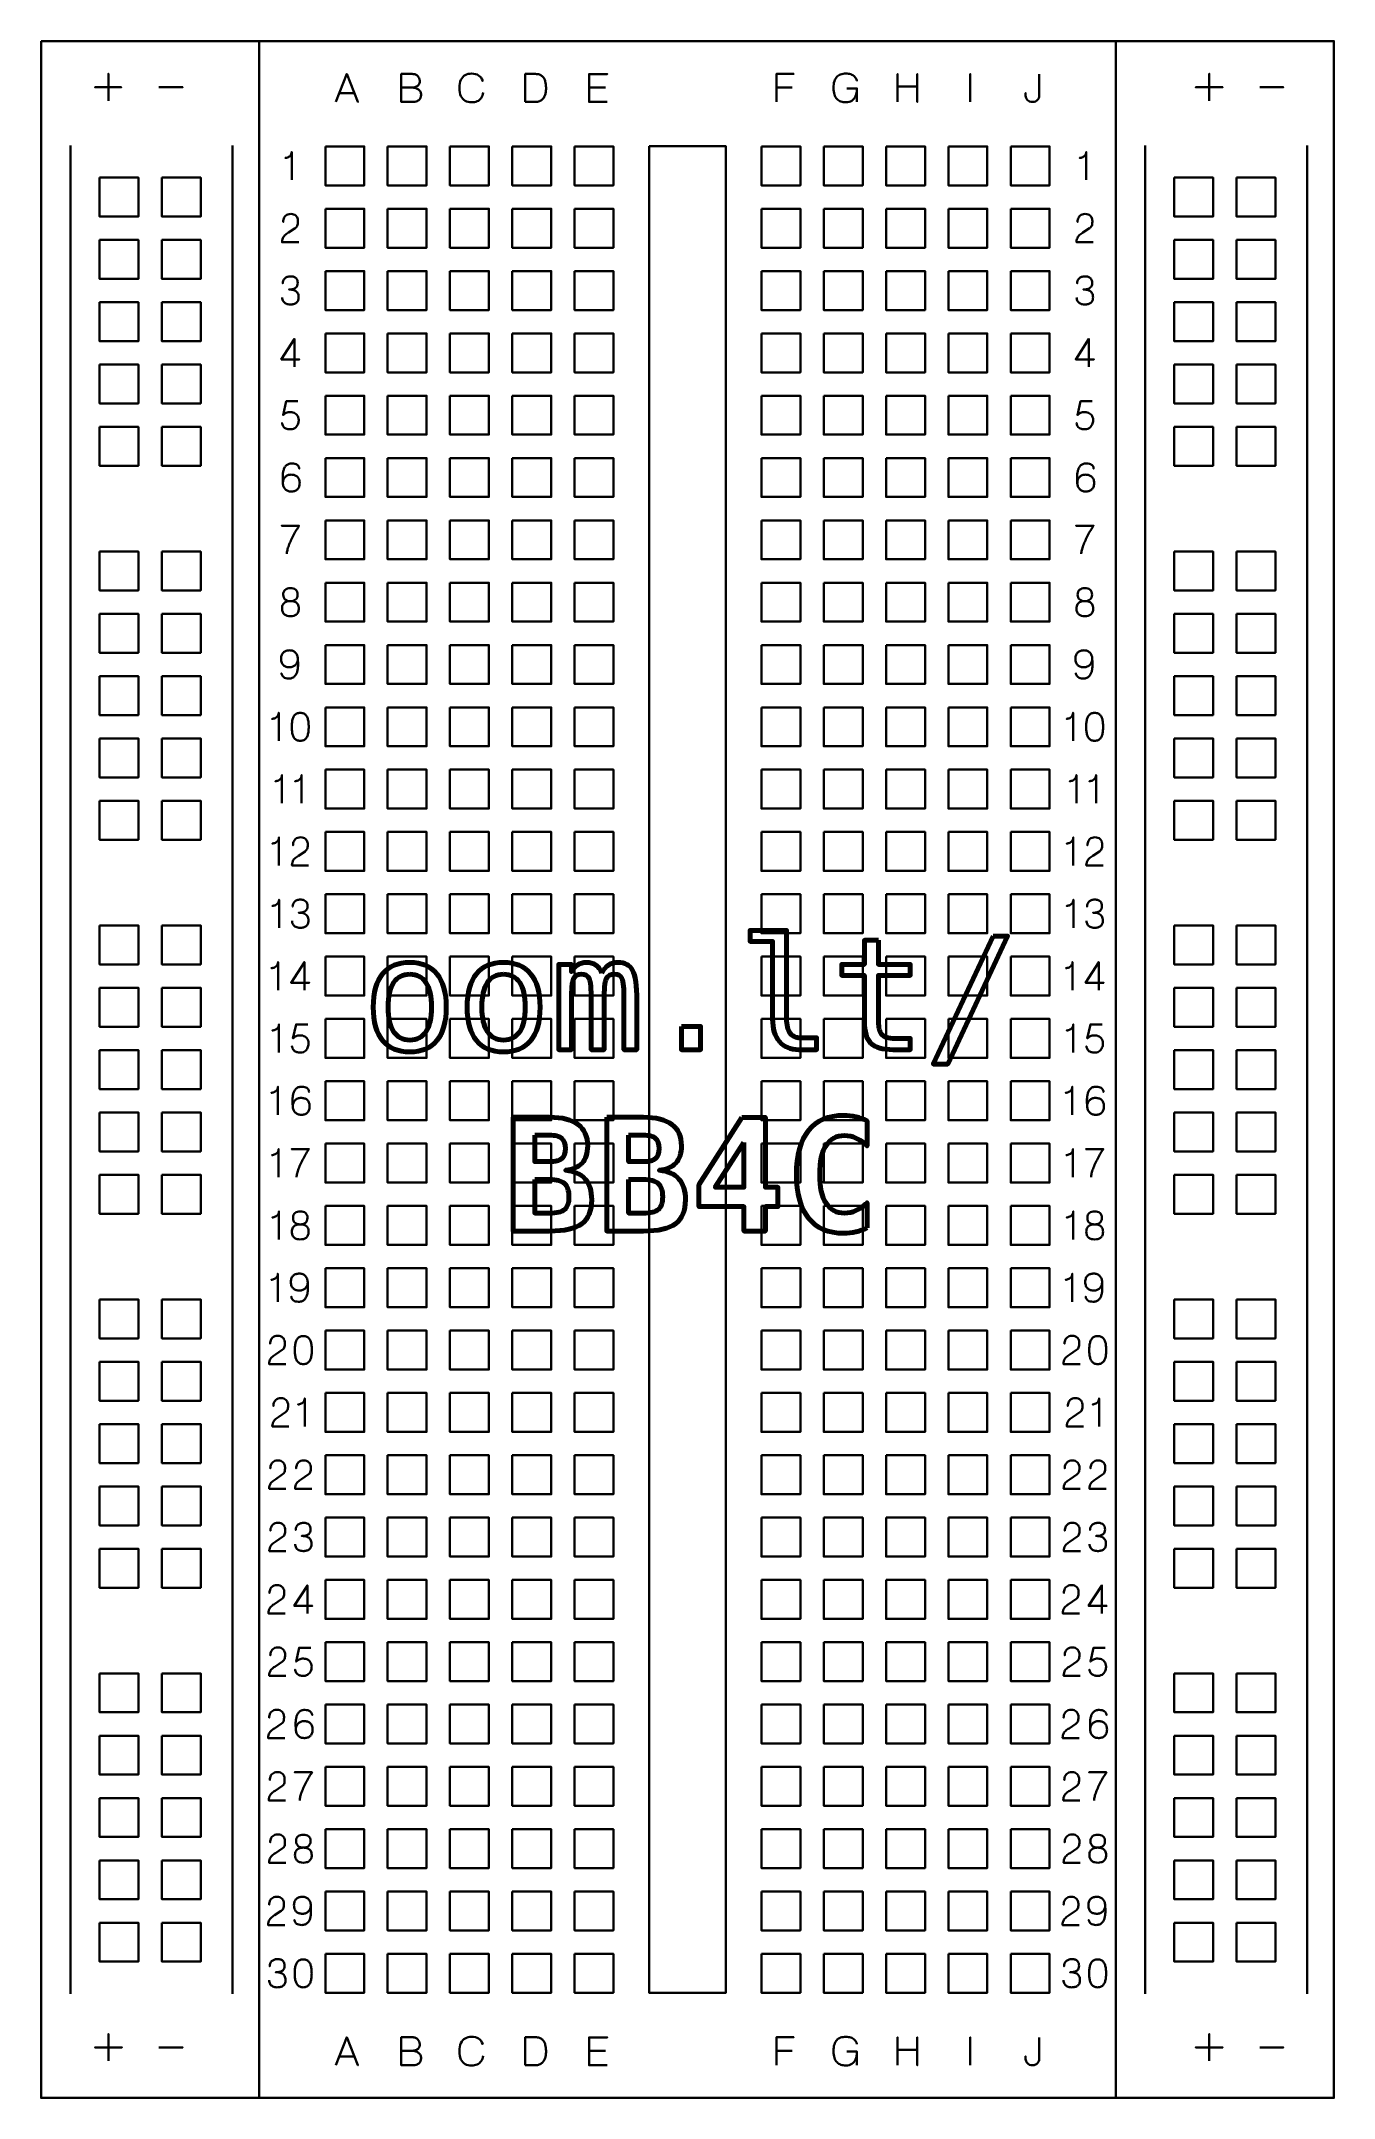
# Model space of a CAD drawing. Header units: centimetres. Extents: x -13.14 to -7.86, y -19.04 to -10.66.
import ezdxf

# ---------------------------------------------------------------- set-up
doc = ezdxf.new("R2010")
doc.units = ezdxf.units.CM
doc.header["$MEASUREMENT"] = 0
doc.layers.add('Layer 1', color=7, linetype='Continuous')

msp = doc.modelspace()

# ---------------------------------------------------------------- linework, layer by layer
at = {"layer": 'Layer 1', "color": 250, "lineweight": 35}
for points, knots in [([(-13.13514, -10.659), (-13.13514, -10.659), (-12.24614, -10.659), (-12.24614, -10.659), (-12.24614, -10.659), (-12.24614, -10.659), (-12.24614, -19.041), (-12.24614, -19.041), (-12.24614, -19.041), (-12.24614, -19.041), (-13.13514, -19.041), (-13.13514, -19.041), (-13.13514, -19.041), (-13.13514, -19.041), (-13.13514, -10.659), (-13.13514, -10.659)], [0, 0, 0, 0, 0.25, 0.25, 0.25, 0.25, 0.5, 0.5, 0.5, 0.5, 0.75, 0.75, 0.75, 0.75, 1, 1, 1, 1]), ([(-12.24632, -10.659), (-12.24632, -10.659), (-8.75382, -10.659), (-8.75382, -10.659), (-8.75382, -10.659), (-8.75382, -10.659), (-8.75382, -19.041), (-8.75382, -19.041), (-8.75382, -19.041), (-8.75382, -19.041), (-12.24632, -19.041), (-12.24632, -19.041), (-12.24632, -19.041), (-12.24632, -19.041), (-12.24632, -10.659), (-12.24632, -10.659)], [0, 0, 0, 0, 0.25, 0.25, 0.25, 0.25, 0.5, 0.5, 0.5, 0.5, 0.75, 0.75, 0.75, 0.75, 1, 1, 1, 1]), ([(-8.75386, -10.659), (-8.75386, -10.659), (-7.86486, -10.659), (-7.86486, -10.659), (-7.86486, -10.659), (-7.86486, -10.659), (-7.86486, -19.041), (-7.86486, -19.041), (-7.86486, -19.041), (-7.86486, -19.041), (-8.75386, -19.041), (-8.75386, -19.041), (-8.75386, -19.041), (-8.75386, -19.041), (-8.75386, -10.659), (-8.75386, -10.659)], [0, 0, 0, 0, 0.25, 0.25, 0.25, 0.25, 0.5, 0.5, 0.5, 0.5, 0.75, 0.75, 0.75, 0.75, 1, 1, 1, 1]), ([(-12.86072, -10.90247), (-12.86072, -10.90247), (-12.86072, -10.84727), (-12.86072, -10.84727), (-12.86072, -10.84727), (-12.86072, -10.84727), (-12.91574, -10.84727), (-12.91574, -10.84727), (-12.91574, -10.84727), (-12.91574, -10.84727), (-12.86072, -10.84727), (-12.86072, -10.84727), (-12.86072, -10.84727), (-12.86072, -10.84727), (-12.86072, -10.79208), (-12.86072, -10.79208), (-12.86072, -10.79208), (-12.86072, -10.79208), (-12.86072, -10.84727), (-12.86072, -10.84727), (-12.86072, -10.84727), (-12.86072, -10.84727), (-12.80824, -10.84727), (-12.80824, -10.84727), (-12.80824, -10.84727), (-12.80824, -10.84727), (-12.86072, -10.84727), (-12.86072, -10.84727), (-12.86072, -10.84727), (-12.86072, -10.84727), (-12.86072, -10.90247), (-12.86072, -10.90247)], [0, 0, 0, 0, 0.125, 0.125, 0.125, 0.125, 0.25, 0.25, 0.25, 0.25, 0.375, 0.375, 0.375, 0.375, 0.5, 0.5, 0.5, 0.5, 0.625, 0.625, 0.625, 0.625, 0.75, 0.75, 0.75, 0.75, 0.875, 0.875, 0.875, 0.875, 1, 1, 1, 1]), ([(-11.93421, -10.90704), (-11.93421, -10.90704), (-11.8889, -10.79279), (-11.8889, -10.79279), (-11.8889, -10.79279), (-11.8889, -10.79279), (-11.84343, -10.90704), (-11.84343, -10.90704), (-11.84343, -10.90704), (-11.84343, -10.90704), (-11.8889, -10.79279), (-11.8889, -10.79279), (-11.8889, -10.79279), (-11.8889, -10.79279), (-11.93421, -10.90704), (-11.93421, -10.90704)], [0, 0, 0, 0, 0.25, 0.25, 0.25, 0.25, 0.5, 0.5, 0.5, 0.5, 0.75, 0.75, 0.75, 0.75, 1, 1, 1, 1]), ([(-11.66691, -10.84825), (-11.66691, -10.84825), (-11.62303, -10.84825), (-11.62303, -10.84825), (-11.62303, -10.84825), (-11.61732, -10.84822), (-11.61247, -10.84743), (-11.60837, -10.84587), (-11.60837, -10.84587), (-11.6043, -10.84434), (-11.601, -10.84226), (-11.59844, -10.83964), (-11.59844, -10.83964), (-11.59588, -10.83703), (-11.59403, -10.83407), (-11.59287, -10.83079), (-11.59287, -10.83079), (-11.59173, -10.82755), (-11.59121, -10.82417), (-11.59134, -10.82068), (-11.59134, -10.82068), (-11.5915, -10.81719), (-11.59224, -10.81381), (-11.59356, -10.81051), (-11.59356, -10.81051), (-11.59485, -10.80721), (-11.5968, -10.80423), (-11.59937, -10.80156), (-11.59937, -10.80156), (-11.60193, -10.79889), (-11.60512, -10.79678), (-11.60901, -10.79522), (-11.60901, -10.79522), (-11.61289, -10.79364), (-11.61746, -10.79282), (-11.62271, -10.79279), (-11.62271, -10.79279), (-11.62271, -10.79279), (-11.66691, -10.79279), (-11.66691, -10.79279), (-11.66691, -10.79279), (-11.66691, -10.79279), (-11.66691, -10.90704), (-11.66691, -10.90704), (-11.66691, -10.90704), (-11.66691, -10.90704), (-11.61828, -10.90704), (-11.61828, -10.90704), (-11.61828, -10.90704), (-11.61373, -10.90704), (-11.60951, -10.90638), (-11.6056, -10.90509), (-11.6056, -10.90509), (-11.60169, -10.90377), (-11.59828, -10.90189), (-11.59533, -10.89938), (-11.59533, -10.89938), (-11.59239, -10.8969), (-11.5901, -10.89389), (-11.58846, -10.89032), (-11.58846, -10.89032), (-11.58682, -10.88676), (-11.58598, -10.88272), (-11.58595, -10.8782), (-11.58595, -10.8782), (-11.58606, -10.87366), (-11.58701, -10.86956), (-11.58883, -10.86589), (-11.58883, -10.86589), (-11.59065, -10.86222), (-11.59319, -10.85908), (-11.59646, -10.85644), (-11.59646, -10.85644), (-11.59974, -10.85382), (-11.60364, -10.85179), (-11.60813, -10.85039), (-11.60813, -10.85039), (-11.61262, -10.84899), (-11.61759, -10.84828), (-11.62303, -10.84825), (-11.62303, -10.84825), (-11.61759, -10.84828), (-11.61262, -10.84899), (-11.60813, -10.85039), (-11.60813, -10.85039), (-11.60364, -10.85179), (-11.59974, -10.85382), (-11.59646, -10.85644), (-11.59646, -10.85644), (-11.59319, -10.85908), (-11.59065, -10.86222), (-11.58883, -10.86589), (-11.58883, -10.86589), (-11.58701, -10.86956), (-11.58606, -10.87366), (-11.58595, -10.8782), (-11.58595, -10.8782), (-11.58598, -10.88272), (-11.58682, -10.88676), (-11.58846, -10.89032), (-11.58846, -10.89032), (-11.5901, -10.89389), (-11.59239, -10.8969), (-11.59533, -10.89938), (-11.59533, -10.89938), (-11.59828, -10.90189), (-11.60169, -10.90377), (-11.6056, -10.90509), (-11.6056, -10.90509), (-11.60951, -10.90638), (-11.61373, -10.90704), (-11.61828, -10.90704), (-11.61828, -10.90704), (-11.61828, -10.90704), (-11.66691, -10.90704), (-11.66691, -10.90704), (-11.66691, -10.90704), (-11.66691, -10.90704), (-11.66691, -10.79279), (-11.66691, -10.79279), (-11.66691, -10.79279), (-11.66691, -10.79279), (-11.62271, -10.79279), (-11.62271, -10.79279), (-11.62271, -10.79279), (-11.61746, -10.79282), (-11.61289, -10.79364), (-11.60901, -10.79522), (-11.60901, -10.79522), (-11.60512, -10.79678), (-11.60193, -10.79889), (-11.59937, -10.80156), (-11.59937, -10.80156), (-11.5968, -10.80423), (-11.59485, -10.80721), (-11.59356, -10.81051), (-11.59356, -10.81051), (-11.59224, -10.81381), (-11.5915, -10.81719), (-11.59134, -10.82068), (-11.59134, -10.82068), (-11.59121, -10.82417), (-11.59173, -10.82755), (-11.59287, -10.83079), (-11.59287, -10.83079), (-11.59403, -10.83407), (-11.59588, -10.83703), (-11.59844, -10.83964), (-11.59844, -10.83964), (-11.601, -10.84226), (-11.6043, -10.84434), (-11.60837, -10.84587), (-11.60837, -10.84587), (-11.61247, -10.84743), (-11.61732, -10.84822), (-11.62303, -10.84825), (-11.62303, -10.84825), (-11.62303, -10.84825), (-11.66691, -10.84825), (-11.66691, -10.84825)], [0, 0, 0, 0, 0.025, 0.025, 0.025, 0.025, 0.05, 0.05, 0.05, 0.05, 0.075, 0.075, 0.075, 0.075, 0.1, 0.1, 0.1, 0.1, 0.125, 0.125, 0.125, 0.125, 0.15, 0.15, 0.15, 0.15, 0.175, 0.175, 0.175, 0.175, 0.2, 0.2, 0.2, 0.2, 0.225, 0.225, 0.225, 0.225, 0.25, 0.25, 0.25, 0.25, 0.275, 0.275, 0.275, 0.275, 0.3, 0.3, 0.3, 0.3, 0.325, 0.325, 0.325, 0.325, 0.35, 0.35, 0.35, 0.35, 0.375, 0.375, 0.375, 0.375, 0.4, 0.4, 0.4, 0.4, 0.425, 0.425, 0.425, 0.425, 0.45, 0.45, 0.45, 0.45, 0.475, 0.475, 0.475, 0.475, 0.5, 0.5, 0.5, 0.5, 0.525, 0.525, 0.525, 0.525, 0.55, 0.55, 0.55, 0.55, 0.575, 0.575, 0.575, 0.575, 0.6, 0.6, 0.6, 0.6, 0.625, 0.625, 0.625, 0.625, 0.65, 0.65, 0.65, 0.65, 0.675, 0.675, 0.675, 0.675, 0.7, 0.7, 0.7, 0.7, 0.725, 0.725, 0.725, 0.725, 0.75, 0.75, 0.75, 0.75, 0.775, 0.775, 0.775, 0.775, 0.8, 0.8, 0.8, 0.8, 0.825, 0.825, 0.825, 0.825, 0.85, 0.85, 0.85, 0.85, 0.875, 0.875, 0.875, 0.875, 0.9, 0.9, 0.9, 0.9, 0.925, 0.925, 0.925, 0.925, 0.95, 0.95, 0.95, 0.95, 0.975, 0.975, 0.975, 0.975, 1, 1, 1, 1]), ([(-11.3325, -10.86869), (-11.33419, -10.87775), (-11.33715, -10.88523), (-11.34129, -10.89109), (-11.34129, -10.89109), (-11.34547, -10.89692), (-11.3508, -10.90126), (-11.3573, -10.90408), (-11.3573, -10.90408), (-11.36377, -10.90691), (-11.37136, -10.90833), (-11.38003, -10.90831), (-11.38003, -10.90831), (-11.39056, -10.90833), (-11.39952, -10.9063), (-11.40686, -10.90215), (-11.40686, -10.90215), (-11.4142, -10.89803), (-11.4198, -10.89167), (-11.42365, -10.88303), (-11.42365, -10.88303), (-11.4275, -10.8744), (-11.42943, -10.86333), (-11.42946, -10.84984), (-11.42946, -10.84984), (-11.42943, -10.83639), (-11.4275, -10.82535), (-11.42365, -10.81672), (-11.42365, -10.81672), (-11.4198, -10.80808), (-11.4142, -10.80169), (-11.40686, -10.79754), (-11.40686, -10.79754), (-11.39952, -10.7934), (-11.39056, -10.79134), (-11.38003, -10.79136), (-11.38003, -10.79136), (-11.36876, -10.79134), (-11.3593, -10.79374), (-11.3517, -10.79857), (-11.3517, -10.79857), (-11.34412, -10.80341), (-11.33855, -10.81088), (-11.33503, -10.821), (-11.33503, -10.821), (-11.33855, -10.81088), (-11.34412, -10.80341), (-11.3517, -10.79857), (-11.3517, -10.79857), (-11.3593, -10.79374), (-11.36876, -10.79134), (-11.38003, -10.79136), (-11.38003, -10.79136), (-11.39056, -10.79134), (-11.39952, -10.7934), (-11.40686, -10.79754), (-11.40686, -10.79754), (-11.4142, -10.80169), (-11.4198, -10.80808), (-11.42365, -10.81672), (-11.42365, -10.81672), (-11.4275, -10.82535), (-11.42943, -10.83639), (-11.42946, -10.84984), (-11.42946, -10.84984), (-11.42943, -10.86333), (-11.4275, -10.8744), (-11.42365, -10.88303), (-11.42365, -10.88303), (-11.4198, -10.89167), (-11.4142, -10.89803), (-11.40686, -10.90215), (-11.40686, -10.90215), (-11.39952, -10.9063), (-11.39056, -10.90833), (-11.38003, -10.90831), (-11.38003, -10.90831), (-11.37136, -10.90833), (-11.36377, -10.90691), (-11.3573, -10.90408), (-11.3573, -10.90408), (-11.3508, -10.90126), (-11.34547, -10.89692), (-11.34129, -10.89109), (-11.34129, -10.89109), (-11.33715, -10.88523), (-11.33419, -10.87775), (-11.3325, -10.86869)], [0, 0, 0, 0, 0.0454545, 0.0454545, 0.0454545, 0.0454545, 0.0909091, 0.0909091, 0.0909091, 0.0909091, 0.1363636, 0.1363636, 0.1363636, 0.1363636, 0.1818182, 0.1818182, 0.1818182, 0.1818182, 0.2272727, 0.2272727, 0.2272727, 0.2272727, 0.2727273, 0.2727273, 0.2727273, 0.2727273, 0.3181818, 0.3181818, 0.3181818, 0.3181818, 0.3636364, 0.3636364, 0.3636364, 0.3636364, 0.4090909, 0.4090909, 0.4090909, 0.4090909, 0.4545455, 0.4545455, 0.4545455, 0.4545455, 0.5, 0.5, 0.5, 0.5, 0.5454545, 0.5454545, 0.5454545, 0.5454545, 0.5909091, 0.5909091, 0.5909091, 0.5909091, 0.6363636, 0.6363636, 0.6363636, 0.6363636, 0.6818182, 0.6818182, 0.6818182, 0.6818182, 0.7272727, 0.7272727, 0.7272727, 0.7272727, 0.7727273, 0.7727273, 0.7727273, 0.7727273, 0.8181818, 0.8181818, 0.8181818, 0.8181818, 0.8636364, 0.8636364, 0.8636364, 0.8636364, 0.9090909, 0.9090909, 0.9090909, 0.9090909, 0.9545455, 0.9545455, 0.9545455, 0.9545455, 1, 1, 1, 1]), ([(-11.1612, -10.90704), (-11.1612, -10.90704), (-11.1612, -10.79279), (-11.1612, -10.79279), (-11.1612, -10.79279), (-11.1612, -10.79279), (-11.12, -10.79279), (-11.12, -10.79279), (-11.12, -10.79279), (-11.11375, -10.79282), (-11.10834, -10.79364), (-11.10377, -10.79525), (-11.10377, -10.79525), (-11.09923, -10.79686), (-11.09537, -10.79908), (-11.09226, -10.80188), (-11.09226, -10.80188), (-11.08911, -10.8047), (-11.08658, -10.80795), (-11.0846, -10.81159), (-11.0846, -10.81159), (-11.08262, -10.81527), (-11.08108, -10.81917), (-11.08, -10.82332), (-11.08, -10.82332), (-11.07892, -10.82744), (-11.07815, -10.83164), (-11.07768, -10.83589), (-11.07768, -10.83589), (-11.0772, -10.84014), (-11.07689, -10.84426), (-11.07675, -10.84825), (-11.07675, -10.84825), (-11.07657, -10.85224), (-11.0767, -10.85644), (-11.07712, -10.86085), (-11.07712, -10.86085), (-11.07755, -10.86526), (-11.07834, -10.86967), (-11.07953, -10.87405), (-11.07953, -10.87405), (-11.08069, -10.87844), (-11.08235, -10.88261), (-11.08449, -10.88655), (-11.08449, -10.88655), (-11.0866, -10.89051), (-11.0893, -10.89402), (-11.09252, -10.89708), (-11.09252, -10.89708), (-11.09577, -10.90015), (-11.09965, -10.90258), (-11.10419, -10.90435), (-11.10419, -10.90435), (-11.10874, -10.90612), (-11.11402, -10.90701), (-11.12, -10.90704), (-11.12, -10.90704), (-11.12, -10.90704), (-11.1612, -10.90704), (-11.1612, -10.90704)], [0, 0, 0, 0, 0.0666667, 0.0666667, 0.0666667, 0.0666667, 0.1333333, 0.1333333, 0.1333333, 0.1333333, 0.2, 0.2, 0.2, 0.2, 0.2666667, 0.2666667, 0.2666667, 0.2666667, 0.3333333, 0.3333333, 0.3333333, 0.3333333, 0.4, 0.4, 0.4, 0.4, 0.4666667, 0.4666667, 0.4666667, 0.4666667, 0.5333333, 0.5333333, 0.5333333, 0.5333333, 0.6, 0.6, 0.6, 0.6, 0.6666667, 0.6666667, 0.6666667, 0.6666667, 0.7333333, 0.7333333, 0.7333333, 0.7333333, 0.8, 0.8, 0.8, 0.8, 0.8666667, 0.8666667, 0.8666667, 0.8666667, 0.9333333, 0.9333333, 0.9333333, 0.9333333, 1, 1, 1, 1]), ([(-11.1612, -10.90704), (-11.1612, -10.90704), (-11.1612, -10.79279), (-11.1612, -10.79279), (-11.1612, -10.79279), (-11.1612, -10.79279), (-11.12, -10.79279), (-11.12, -10.79279), (-11.12, -10.79279), (-11.11375, -10.79282), (-11.10834, -10.79364), (-11.10377, -10.79525), (-11.10377, -10.79525), (-11.09923, -10.79686), (-11.09537, -10.79908), (-11.09226, -10.80188), (-11.09226, -10.80188), (-11.08911, -10.8047), (-11.08658, -10.80795), (-11.0846, -10.81159), (-11.0846, -10.81159), (-11.08262, -10.81527), (-11.08108, -10.81917), (-11.08, -10.82332), (-11.08, -10.82332), (-11.07892, -10.82744), (-11.07815, -10.83164), (-11.07768, -10.83589), (-11.07768, -10.83589), (-11.0772, -10.84014), (-11.07689, -10.84426), (-11.07675, -10.84825), (-11.07675, -10.84825), (-11.07657, -10.85224), (-11.0767, -10.85644), (-11.07712, -10.86085), (-11.07712, -10.86085), (-11.07755, -10.86526), (-11.07834, -10.86967), (-11.07953, -10.87405), (-11.07953, -10.87405), (-11.08069, -10.87844), (-11.08235, -10.88261), (-11.08449, -10.88655), (-11.08449, -10.88655), (-11.0866, -10.89051), (-11.0893, -10.89402), (-11.09252, -10.89708), (-11.09252, -10.89708), (-11.09577, -10.90015), (-11.09965, -10.90258), (-11.10419, -10.90435), (-11.10419, -10.90435), (-11.10874, -10.90612), (-11.11402, -10.90701), (-11.12, -10.90704), (-11.12, -10.90704), (-11.12, -10.90704), (-11.1612, -10.90704), (-11.1612, -10.90704)], [0, 0, 0, 0, 0.0666667, 0.0666667, 0.0666667, 0.0666667, 0.1333333, 0.1333333, 0.1333333, 0.1333333, 0.2, 0.2, 0.2, 0.2, 0.2666667, 0.2666667, 0.2666667, 0.2666667, 0.3333333, 0.3333333, 0.3333333, 0.3333333, 0.4, 0.4, 0.4, 0.4, 0.4666667, 0.4666667, 0.4666667, 0.4666667, 0.5333333, 0.5333333, 0.5333333, 0.5333333, 0.6, 0.6, 0.6, 0.6, 0.6666667, 0.6666667, 0.6666667, 0.6666667, 0.7333333, 0.7333333, 0.7333333, 0.7333333, 0.8, 0.8, 0.8, 0.8, 0.8666667, 0.8666667, 0.8666667, 0.8666667, 0.9333333, 0.9333333, 0.9333333, 0.9333333, 1, 1, 1, 1]), ([(-10.82735, -10.90704), (-10.82735, -10.90704), (-10.90118, -10.90704), (-10.90118, -10.90704), (-10.90118, -10.90704), (-10.90118, -10.90704), (-10.90118, -10.79342), (-10.90118, -10.79342), (-10.90118, -10.79342), (-10.90118, -10.79342), (-10.82735, -10.79342), (-10.82735, -10.79342), (-10.82735, -10.79342), (-10.82735, -10.79342), (-10.90118, -10.79342), (-10.90118, -10.79342), (-10.90118, -10.79342), (-10.90118, -10.79342), (-10.90118, -10.90704), (-10.90118, -10.90704), (-10.90118, -10.90704), (-10.90118, -10.90704), (-10.82735, -10.90704), (-10.82735, -10.90704)], [0, 0, 0, 0, 0.1666667, 0.1666667, 0.1666667, 0.1666667, 0.3333333, 0.3333333, 0.3333333, 0.3333333, 0.5, 0.5, 0.5, 0.5, 0.6666667, 0.6666667, 0.6666667, 0.6666667, 0.8333333, 0.8333333, 0.8333333, 0.8333333, 1, 1, 1, 1]), ([(-10.1376, -10.90704), (-10.1376, -10.90704), (-10.1376, -10.79279), (-10.1376, -10.79279), (-10.1376, -10.79279), (-10.1376, -10.79279), (-10.06678, -10.79279), (-10.06678, -10.79279), (-10.06678, -10.79279), (-10.06678, -10.79279), (-10.1376, -10.79279), (-10.1376, -10.79279), (-10.1376, -10.79279), (-10.1376, -10.79279), (-10.1376, -10.90704), (-10.1376, -10.90704)], [0, 0, 0, 0, 0.25, 0.25, 0.25, 0.25, 0.5, 0.5, 0.5, 0.5, 0.75, 0.75, 0.75, 0.75, 1, 1, 1, 1]), ([(-9.84977, -10.85158), (-9.84977, -10.85158), (-9.80906, -10.85158), (-9.80906, -10.85158), (-9.80906, -10.85158), (-9.80911, -10.86455), (-9.81096, -10.87519), (-9.81466, -10.88348), (-9.81466, -10.88348), (-9.81835, -10.8918), (-9.82358, -10.89793), (-9.8304, -10.90192), (-9.8304, -10.90192), (-9.83721, -10.90588), (-9.84528, -10.90786), (-9.85468, -10.90783), (-9.85468, -10.90783), (-9.86173, -10.90786), (-9.86828, -10.90688), (-9.87433, -10.90485), (-9.87433, -10.90485), (-9.88038, -10.90284), (-9.88569, -10.89957), (-9.89023, -10.89505), (-9.89023, -10.89505), (-9.89477, -10.89053), (-9.89833, -10.88457), (-9.90086, -10.87714), (-9.90086, -10.87714), (-9.9034, -10.86972), (-9.90469, -10.86061), (-9.90475, -10.84984), (-9.90475, -10.84984), (-9.90472, -10.83901), (-9.90358, -10.82987), (-9.90134, -10.82237), (-9.90134, -10.82237), (-9.89907, -10.8149), (-9.8958, -10.80887), (-9.89147, -10.80431), (-9.89147, -10.80431), (-9.88717, -10.79976), (-9.88191, -10.79646), (-9.87573, -10.7944), (-9.87573, -10.7944), (-9.86955, -10.79234), (-9.86255, -10.79134), (-9.85468, -10.79136), (-9.85468, -10.79136), (-9.84721, -10.79134), (-9.84051, -10.79226), (-9.83454, -10.79414), (-9.83454, -10.79414), (-9.82857, -10.79601), (-9.82345, -10.79902), (-9.81917, -10.80317), (-9.81917, -10.80317), (-9.81487, -10.80732), (-9.81151, -10.81278), (-9.80906, -10.81957), (-9.80906, -10.81957), (-9.81151, -10.81278), (-9.81487, -10.80732), (-9.81917, -10.80317), (-9.81917, -10.80317), (-9.82345, -10.79902), (-9.82857, -10.79601), (-9.83454, -10.79414), (-9.83454, -10.79414), (-9.84051, -10.79226), (-9.84721, -10.79134), (-9.85468, -10.79136), (-9.85468, -10.79136), (-9.86255, -10.79134), (-9.86955, -10.79234), (-9.87573, -10.7944), (-9.87573, -10.7944), (-9.88191, -10.79646), (-9.88717, -10.79976), (-9.89147, -10.80431), (-9.89147, -10.80431), (-9.8958, -10.80887), (-9.89907, -10.8149), (-9.90134, -10.82237), (-9.90134, -10.82237), (-9.90358, -10.82987), (-9.90472, -10.83901), (-9.90475, -10.84984), (-9.90475, -10.84984), (-9.90469, -10.86061), (-9.9034, -10.86972), (-9.90086, -10.87714), (-9.90086, -10.87714), (-9.89833, -10.88457), (-9.89477, -10.89053), (-9.89023, -10.89505), (-9.89023, -10.89505), (-9.88569, -10.89957), (-9.88038, -10.90284), (-9.87433, -10.90485), (-9.87433, -10.90485), (-9.86828, -10.90688), (-9.86173, -10.90786), (-9.85468, -10.90783), (-9.85468, -10.90783), (-9.84528, -10.90786), (-9.83721, -10.90588), (-9.8304, -10.90192), (-9.8304, -10.90192), (-9.82358, -10.89793), (-9.81835, -10.8918), (-9.81466, -10.88348), (-9.81466, -10.88348), (-9.81096, -10.87519), (-9.80911, -10.86455), (-9.80906, -10.85158), (-9.80906, -10.85158), (-9.80906, -10.85158), (-9.84977, -10.85158), (-9.84977, -10.85158)], [0, 0, 0, 0, 0.0333333, 0.0333333, 0.0333333, 0.0333333, 0.0666667, 0.0666667, 0.0666667, 0.0666667, 0.1, 0.1, 0.1, 0.1, 0.1333333, 0.1333333, 0.1333333, 0.1333333, 0.1666667, 0.1666667, 0.1666667, 0.1666667, 0.2, 0.2, 0.2, 0.2, 0.2333333, 0.2333333, 0.2333333, 0.2333333, 0.2666667, 0.2666667, 0.2666667, 0.2666667, 0.3, 0.3, 0.3, 0.3, 0.3333333, 0.3333333, 0.3333333, 0.3333333, 0.3666667, 0.3666667, 0.3666667, 0.3666667, 0.4, 0.4, 0.4, 0.4, 0.4333333, 0.4333333, 0.4333333, 0.4333333, 0.4666667, 0.4666667, 0.4666667, 0.4666667, 0.5, 0.5, 0.5, 0.5, 0.5333333, 0.5333333, 0.5333333, 0.5333333, 0.5666667, 0.5666667, 0.5666667, 0.5666667, 0.6, 0.6, 0.6, 0.6, 0.6333333, 0.6333333, 0.6333333, 0.6333333, 0.6666667, 0.6666667, 0.6666667, 0.6666667, 0.7, 0.7, 0.7, 0.7, 0.7333333, 0.7333333, 0.7333333, 0.7333333, 0.7666667, 0.7666667, 0.7666667, 0.7666667, 0.8, 0.8, 0.8, 0.8, 0.8333333, 0.8333333, 0.8333333, 0.8333333, 0.8666667, 0.8666667, 0.8666667, 0.8666667, 0.9, 0.9, 0.9, 0.9, 0.9333333, 0.9333333, 0.9333333, 0.9333333, 0.9666667, 0.9666667, 0.9666667, 0.9666667, 1, 1, 1, 1]), ([(-9.6437, -10.90704), (-9.6437, -10.90704), (-9.6437, -10.84381), (-9.6437, -10.84381), (-9.6437, -10.84381), (-9.6437, -10.84381), (-9.56306, -10.84381), (-9.56306, -10.84381), (-9.56306, -10.84381), (-9.56306, -10.84381), (-9.56306, -10.90704), (-9.56306, -10.90704), (-9.56306, -10.90704), (-9.56306, -10.90704), (-9.56306, -10.79295), (-9.56306, -10.79295), (-9.56306, -10.79295), (-9.56306, -10.79295), (-9.56306, -10.84381), (-9.56306, -10.84381), (-9.56306, -10.84381), (-9.56306, -10.84381), (-9.6437, -10.84381), (-9.6437, -10.84381), (-9.6437, -10.84381), (-9.6437, -10.84381), (-9.6437, -10.79295), (-9.6437, -10.79295), (-9.6437, -10.79295), (-9.6437, -10.79295), (-9.6437, -10.90704), (-9.6437, -10.90704)], [0, 0, 0, 0, 0.125, 0.125, 0.125, 0.125, 0.25, 0.25, 0.25, 0.25, 0.375, 0.375, 0.375, 0.375, 0.5, 0.5, 0.5, 0.5, 0.625, 0.625, 0.625, 0.625, 0.75, 0.75, 0.75, 0.75, 0.875, 0.875, 0.875, 0.875, 1, 1, 1, 1]), ([(-9.34731, -10.90704), (-9.34731, -10.90704), (-9.34731, -10.79279), (-9.34731, -10.79279), (-9.34731, -10.79279), (-9.34731, -10.79279), (-9.34731, -10.90704), (-9.34731, -10.90704)], [0, 0, 0, 0, 0.5, 0.5, 0.5, 0.5, 1, 1, 1, 1]), ([(-9.06606, -10.79342), (-9.06606, -10.79342), (-9.06622, -10.88216), (-9.06622, -10.88216), (-9.06622, -10.88216), (-9.06622, -10.88504), (-9.06682, -10.88795), (-9.06798, -10.89082), (-9.06798, -10.89082), (-9.06917, -10.89373), (-9.07092, -10.89637), (-9.07321, -10.8988), (-9.07321, -10.8988), (-9.07554, -10.9012), (-9.07836, -10.90316), (-9.08172, -10.90461), (-9.08172, -10.90461), (-9.0851, -10.90609), (-9.08895, -10.90683), (-9.09331, -10.90688), (-9.09331, -10.90688), (-9.09767, -10.90688), (-9.1016, -10.90617), (-9.10509, -10.90477), (-9.10509, -10.90477), (-9.10858, -10.90334), (-9.11156, -10.90144), (-9.11401, -10.89904), (-9.11401, -10.89904), (-9.11649, -10.89663), (-9.11837, -10.89399), (-9.11969, -10.89106), (-9.11969, -10.89106), (-9.12101, -10.88813), (-9.12167, -10.88517), (-9.12167, -10.88216), (-9.12167, -10.88216), (-9.12167, -10.88216), (-9.12167, -10.87044), (-9.12167, -10.87044), (-9.12167, -10.87044), (-9.12167, -10.87044), (-9.12167, -10.88216), (-9.12167, -10.88216), (-9.12167, -10.88216), (-9.12167, -10.88517), (-9.12101, -10.88813), (-9.11969, -10.89106), (-9.11969, -10.89106), (-9.11837, -10.89399), (-9.11649, -10.89663), (-9.11401, -10.89904), (-9.11401, -10.89904), (-9.11156, -10.90144), (-9.10858, -10.90334), (-9.10509, -10.90477), (-9.10509, -10.90477), (-9.1016, -10.90617), (-9.09767, -10.90688), (-9.09331, -10.90688), (-9.09331, -10.90688), (-9.08895, -10.90683), (-9.0851, -10.90609), (-9.08172, -10.90461), (-9.08172, -10.90461), (-9.07836, -10.90316), (-9.07554, -10.9012), (-9.07321, -10.8988), (-9.07321, -10.8988), (-9.07092, -10.89637), (-9.06917, -10.89373), (-9.06798, -10.89082), (-9.06798, -10.89082), (-9.06682, -10.88795), (-9.06622, -10.88504), (-9.06622, -10.88216), (-9.06622, -10.88216), (-9.06622, -10.88216), (-9.06606, -10.79342), (-9.06606, -10.79342)], [0, 0, 0, 0, 0.05, 0.05, 0.05, 0.05, 0.1, 0.1, 0.1, 0.1, 0.15, 0.15, 0.15, 0.15, 0.2, 0.2, 0.2, 0.2, 0.25, 0.25, 0.25, 0.25, 0.3, 0.3, 0.3, 0.3, 0.35, 0.35, 0.35, 0.35, 0.4, 0.4, 0.4, 0.4, 0.45, 0.45, 0.45, 0.45, 0.5, 0.5, 0.5, 0.5, 0.55, 0.55, 0.55, 0.55, 0.6, 0.6, 0.6, 0.6, 0.65, 0.65, 0.65, 0.65, 0.7, 0.7, 0.7, 0.7, 0.75, 0.75, 0.75, 0.75, 0.8, 0.8, 0.8, 0.8, 0.85, 0.85, 0.85, 0.85, 0.9, 0.9, 0.9, 0.9, 0.95, 0.95, 0.95, 0.95, 1, 1, 1, 1]), ([(-8.37324, -10.90247), (-8.37324, -10.90247), (-8.37324, -10.84727), (-8.37324, -10.84727), (-8.37324, -10.84727), (-8.37324, -10.84727), (-8.42826, -10.84727), (-8.42826, -10.84727), (-8.42826, -10.84727), (-8.42826, -10.84727), (-8.37324, -10.84727), (-8.37324, -10.84727), (-8.37324, -10.84727), (-8.37324, -10.84727), (-8.37324, -10.79208), (-8.37324, -10.79208), (-8.37324, -10.79208), (-8.37324, -10.79208), (-8.37324, -10.84727), (-8.37324, -10.84727), (-8.37324, -10.84727), (-8.37324, -10.84727), (-8.31821, -10.84727), (-8.31821, -10.84727), (-8.31821, -10.84727), (-8.31821, -10.84727), (-8.37324, -10.84727), (-8.37324, -10.84727), (-8.37324, -10.84727), (-8.37324, -10.84727), (-8.37324, -10.90247), (-8.37324, -10.90247)], [0, 0, 0, 0, 0.125, 0.125, 0.125, 0.125, 0.25, 0.25, 0.25, 0.25, 0.375, 0.375, 0.375, 0.375, 0.5, 0.5, 0.5, 0.5, 0.625, 0.625, 0.625, 0.625, 0.75, 0.75, 0.75, 0.75, 0.875, 0.875, 0.875, 0.875, 1, 1, 1, 1]), ([(-12.65478, -10.84727), (-12.65478, -10.84727), (-12.55786, -10.84727), (-12.55786, -10.84727), (-12.55786, -10.84727), (-12.55786, -10.84727), (-12.65478, -10.84727), (-12.65478, -10.84727)], [0, 0, 0, 0, 0.5, 0.5, 0.5, 0.5, 1, 1, 1, 1]), ([(-11.91995, -10.87107), (-11.91995, -10.87107), (-11.85785, -10.87107), (-11.85785, -10.87107), (-11.85785, -10.87107), (-11.85785, -10.87107), (-11.91995, -10.87107), (-11.91995, -10.87107)], [0, 0, 0, 0, 0.5, 0.5, 0.5, 0.5, 1, 1, 1, 1]), ([(-10.83369, -10.84857), (-10.83369, -10.84857), (-10.90118, -10.84857), (-10.90118, -10.84857), (-10.90118, -10.84857), (-10.90118, -10.84857), (-10.83369, -10.84857), (-10.83369, -10.84857)], [0, 0, 0, 0, 0.5, 0.5, 0.5, 0.5, 1, 1, 1, 1]), ([(-10.07328, -10.84825), (-10.07328, -10.84825), (-10.1376, -10.84825), (-10.1376, -10.84825), (-10.1376, -10.84825), (-10.1376, -10.84825), (-10.07328, -10.84825), (-10.07328, -10.84825)], [0, 0, 0, 0, 0.5, 0.5, 0.5, 0.5, 1, 1, 1, 1]), ([(-9.80906, -10.90704), (-9.80906, -10.90704), (-9.80906, -10.85158), (-9.80906, -10.85158), (-9.80906, -10.85158), (-9.80906, -10.85158), (-9.80906, -10.90704), (-9.80906, -10.90704)], [0, 0, 0, 0, 0.5, 0.5, 0.5, 0.5, 1, 1, 1, 1]), ([(-8.1673, -10.84727), (-8.1673, -10.84727), (-8.07038, -10.84727), (-8.07038, -10.84727), (-8.07038, -10.84727), (-8.07038, -10.84727), (-8.1673, -10.84727), (-8.1673, -10.84727)], [0, 0, 0, 0, 0.5, 0.5, 0.5, 0.5, 1, 1, 1, 1]), ([(-12.1132, -11.22454), (-12.1132, -11.22454), (-12.1132, -11.11029), (-12.1132, -11.11029), (-12.1132, -11.11029), (-12.11322, -11.11417), (-12.11391, -11.1175), (-12.11523, -11.12027), (-12.11523, -11.12027), (-12.11653, -11.12307), (-12.11824, -11.12537), (-12.12036, -11.12722), (-12.12036, -11.12722), (-12.12247, -11.12907), (-12.12474, -11.13055), (-12.12717, -11.13166), (-12.12717, -11.13166), (-12.1296, -11.13274), (-12.13194, -11.13356), (-12.13421, -11.13406), (-12.13421, -11.13406), (-12.13651, -11.13459), (-12.13846, -11.1349), (-12.14013, -11.13501), (-12.14013, -11.13501), (-12.13846, -11.1349), (-12.13651, -11.13459), (-12.13421, -11.13406), (-12.13421, -11.13406), (-12.13194, -11.13356), (-12.1296, -11.13274), (-12.12717, -11.13166), (-12.12717, -11.13166), (-12.12474, -11.13055), (-12.12247, -11.12907), (-12.12036, -11.12722), (-12.12036, -11.12722), (-12.11824, -11.12537), (-12.11653, -11.12307), (-12.11523, -11.12027), (-12.11523, -11.12027), (-12.11391, -11.1175), (-12.11322, -11.11417), (-12.1132, -11.11029), (-12.1132, -11.11029), (-12.1132, -11.11029), (-12.1132, -11.22454), (-12.1132, -11.22454)], [0, 0, 0, 0, 0.0833333, 0.0833333, 0.0833333, 0.0833333, 0.1666667, 0.1666667, 0.1666667, 0.1666667, 0.25, 0.25, 0.25, 0.25, 0.3333333, 0.3333333, 0.3333333, 0.3333333, 0.4166667, 0.4166667, 0.4166667, 0.4166667, 0.5, 0.5, 0.5, 0.5, 0.5833333, 0.5833333, 0.5833333, 0.5833333, 0.6666667, 0.6666667, 0.6666667, 0.6666667, 0.75, 0.75, 0.75, 0.75, 0.8333333, 0.8333333, 0.8333333, 0.8333333, 0.9166667, 0.9166667, 0.9166667, 0.9166667, 1, 1, 1, 1]), ([(-11.97644, -11.08803), (-11.97644, -11.08803), (-11.81769, -11.08803), (-11.81769, -11.08803), (-11.81769, -11.08803), (-11.81769, -11.08803), (-11.81769, -11.24678), (-11.81769, -11.24678), (-11.81769, -11.24678), (-11.81769, -11.24678), (-11.97644, -11.24678), (-11.97644, -11.24678), (-11.97644, -11.24678), (-11.97644, -11.24678), (-11.97644, -11.08803), (-11.97644, -11.08803)], [0, 0, 0, 0, 0.25, 0.25, 0.25, 0.25, 0.5, 0.5, 0.5, 0.5, 0.75, 0.75, 0.75, 0.75, 1, 1, 1, 1]), ([(-11.72244, -11.08803), (-11.72244, -11.08803), (-11.56369, -11.08803), (-11.56369, -11.08803), (-11.56369, -11.08803), (-11.56369, -11.08803), (-11.56369, -11.24678), (-11.56369, -11.24678), (-11.56369, -11.24678), (-11.56369, -11.24678), (-11.72244, -11.24678), (-11.72244, -11.24678), (-11.72244, -11.24678), (-11.72244, -11.24678), (-11.72244, -11.08803), (-11.72244, -11.08803)], [0, 0, 0, 0, 0.25, 0.25, 0.25, 0.25, 0.5, 0.5, 0.5, 0.5, 0.75, 0.75, 0.75, 0.75, 1, 1, 1, 1]), ([(-11.46844, -11.08803), (-11.46844, -11.08803), (-11.30969, -11.08803), (-11.30969, -11.08803), (-11.30969, -11.08803), (-11.30969, -11.08803), (-11.30969, -11.24678), (-11.30969, -11.24678), (-11.30969, -11.24678), (-11.30969, -11.24678), (-11.46844, -11.24678), (-11.46844, -11.24678), (-11.46844, -11.24678), (-11.46844, -11.24678), (-11.46844, -11.08803), (-11.46844, -11.08803)], [0, 0, 0, 0, 0.25, 0.25, 0.25, 0.25, 0.5, 0.5, 0.5, 0.5, 0.75, 0.75, 0.75, 0.75, 1, 1, 1, 1]), ([(-11.21444, -11.08803), (-11.21444, -11.08803), (-11.05569, -11.08803), (-11.05569, -11.08803), (-11.05569, -11.08803), (-11.05569, -11.08803), (-11.05569, -11.24678), (-11.05569, -11.24678), (-11.05569, -11.24678), (-11.05569, -11.24678), (-11.21444, -11.24678), (-11.21444, -11.24678), (-11.21444, -11.24678), (-11.21444, -11.24678), (-11.21444, -11.08803), (-11.21444, -11.08803)], [0, 0, 0, 0, 0.25, 0.25, 0.25, 0.25, 0.5, 0.5, 0.5, 0.5, 0.75, 0.75, 0.75, 0.75, 1, 1, 1, 1]), ([(-10.96044, -11.08803), (-10.96044, -11.08803), (-10.80169, -11.08803), (-10.80169, -11.08803), (-10.80169, -11.08803), (-10.80169, -11.08803), (-10.80169, -11.24678), (-10.80169, -11.24678), (-10.80169, -11.24678), (-10.80169, -11.24678), (-10.96044, -11.24678), (-10.96044, -11.24678), (-10.96044, -11.24678), (-10.96044, -11.24678), (-10.96044, -11.08803), (-10.96044, -11.08803)], [0, 0, 0, 0, 0.25, 0.25, 0.25, 0.25, 0.5, 0.5, 0.5, 0.5, 0.75, 0.75, 0.75, 0.75, 1, 1, 1, 1]), ([(-10.65688, -11.08722), (-10.65688, -11.08722), (-10.34326, -11.08722), (-10.34326, -11.08722), (-10.34326, -11.08722), (-10.34326, -11.08722), (-10.34326, -18.61278), (-10.34326, -18.61278), (-10.34326, -18.61278), (-10.34326, -18.61278), (-10.65688, -18.61278), (-10.65688, -18.61278), (-10.65688, -18.61278), (-10.65688, -18.61278), (-10.65688, -11.08722), (-10.65688, -11.08722)], [0, 0, 0, 0, 0.25, 0.25, 0.25, 0.25, 0.5, 0.5, 0.5, 0.5, 0.75, 0.75, 0.75, 0.75, 1, 1, 1, 1]), ([(-10.19844, -11.08803), (-10.19844, -11.08803), (-10.03969, -11.08803), (-10.03969, -11.08803), (-10.03969, -11.08803), (-10.03969, -11.08803), (-10.03969, -11.24678), (-10.03969, -11.24678), (-10.03969, -11.24678), (-10.03969, -11.24678), (-10.19844, -11.24678), (-10.19844, -11.24678), (-10.19844, -11.24678), (-10.19844, -11.24678), (-10.19844, -11.08803), (-10.19844, -11.08803)], [0, 0, 0, 0, 0.25, 0.25, 0.25, 0.25, 0.5, 0.5, 0.5, 0.5, 0.75, 0.75, 0.75, 0.75, 1, 1, 1, 1]), ([(-9.94444, -11.08803), (-9.94444, -11.08803), (-9.78569, -11.08803), (-9.78569, -11.08803), (-9.78569, -11.08803), (-9.78569, -11.08803), (-9.78569, -11.24678), (-9.78569, -11.24678), (-9.78569, -11.24678), (-9.78569, -11.24678), (-9.94444, -11.24678), (-9.94444, -11.24678), (-9.94444, -11.24678), (-9.94444, -11.24678), (-9.94444, -11.08803), (-9.94444, -11.08803)], [0, 0, 0, 0, 0.25, 0.25, 0.25, 0.25, 0.5, 0.5, 0.5, 0.5, 0.75, 0.75, 0.75, 0.75, 1, 1, 1, 1]), ([(-9.69044, -11.08803), (-9.69044, -11.08803), (-9.53169, -11.08803), (-9.53169, -11.08803), (-9.53169, -11.08803), (-9.53169, -11.08803), (-9.53169, -11.24678), (-9.53169, -11.24678), (-9.53169, -11.24678), (-9.53169, -11.24678), (-9.69044, -11.24678), (-9.69044, -11.24678), (-9.69044, -11.24678), (-9.69044, -11.24678), (-9.69044, -11.08803), (-9.69044, -11.08803)], [0, 0, 0, 0, 0.25, 0.25, 0.25, 0.25, 0.5, 0.5, 0.5, 0.5, 0.75, 0.75, 0.75, 0.75, 1, 1, 1, 1]), ([(-9.43644, -11.08803), (-9.43644, -11.08803), (-9.27769, -11.08803), (-9.27769, -11.08803), (-9.27769, -11.08803), (-9.27769, -11.08803), (-9.27769, -11.24678), (-9.27769, -11.24678), (-9.27769, -11.24678), (-9.27769, -11.24678), (-9.43644, -11.24678), (-9.43644, -11.24678), (-9.43644, -11.24678), (-9.43644, -11.24678), (-9.43644, -11.08803), (-9.43644, -11.08803)], [0, 0, 0, 0, 0.25, 0.25, 0.25, 0.25, 0.5, 0.5, 0.5, 0.5, 0.75, 0.75, 0.75, 0.75, 1, 1, 1, 1]), ([(-9.18244, -11.08803), (-9.18244, -11.08803), (-9.02369, -11.08803), (-9.02369, -11.08803), (-9.02369, -11.08803), (-9.02369, -11.08803), (-9.02369, -11.24678), (-9.02369, -11.24678), (-9.02369, -11.24678), (-9.02369, -11.24678), (-9.18244, -11.24678), (-9.18244, -11.24678), (-9.18244, -11.24678), (-9.18244, -11.24678), (-9.18244, -11.08803), (-9.18244, -11.08803)], [0, 0, 0, 0, 0.25, 0.25, 0.25, 0.25, 0.5, 0.5, 0.5, 0.5, 0.75, 0.75, 0.75, 0.75, 1, 1, 1, 1]), ([(-8.8746, -11.22454), (-8.8746, -11.22454), (-8.8746, -11.11029), (-8.8746, -11.11029), (-8.8746, -11.11029), (-8.87462, -11.11417), (-8.87531, -11.1175), (-8.87663, -11.12027), (-8.87663, -11.12027), (-8.87793, -11.12307), (-8.87964, -11.12537), (-8.88176, -11.12722), (-8.88176, -11.12722), (-8.88387, -11.12907), (-8.88614, -11.13055), (-8.88857, -11.13166), (-8.88857, -11.13166), (-8.891, -11.13274), (-8.89334, -11.13356), (-8.89561, -11.13406), (-8.89561, -11.13406), (-8.89791, -11.13459), (-8.89986, -11.1349), (-8.90153, -11.13501), (-8.90153, -11.13501), (-8.89986, -11.1349), (-8.89791, -11.13459), (-8.89561, -11.13406), (-8.89561, -11.13406), (-8.89334, -11.13356), (-8.891, -11.13274), (-8.88857, -11.13166), (-8.88857, -11.13166), (-8.88614, -11.13055), (-8.88387, -11.12907), (-8.88176, -11.12722), (-8.88176, -11.12722), (-8.87964, -11.12537), (-8.87793, -11.12307), (-8.87663, -11.12027), (-8.87663, -11.12027), (-8.87531, -11.1175), (-8.87462, -11.11417), (-8.8746, -11.11029), (-8.8746, -11.11029), (-8.8746, -11.11029), (-8.8746, -11.22454), (-8.8746, -11.22454)], [0, 0, 0, 0, 0.0833333, 0.0833333, 0.0833333, 0.0833333, 0.1666667, 0.1666667, 0.1666667, 0.1666667, 0.25, 0.25, 0.25, 0.25, 0.3333333, 0.3333333, 0.3333333, 0.3333333, 0.4166667, 0.4166667, 0.4166667, 0.4166667, 0.5, 0.5, 0.5, 0.5, 0.5833333, 0.5833333, 0.5833333, 0.5833333, 0.6666667, 0.6666667, 0.6666667, 0.6666667, 0.75, 0.75, 0.75, 0.75, 0.8333333, 0.8333333, 0.8333333, 0.8333333, 0.9166667, 0.9166667, 0.9166667, 0.9166667, 1, 1, 1, 1]), ([(-12.89701, -11.21503), (-12.89701, -11.21503), (-12.73826, -11.21503), (-12.73826, -11.21503), (-12.73826, -11.21503), (-12.73826, -11.21503), (-12.73826, -11.37378), (-12.73826, -11.37378), (-12.73826, -11.37378), (-12.73826, -11.37378), (-12.89701, -11.37378), (-12.89701, -11.37378), (-12.89701, -11.37378), (-12.89701, -11.37378), (-12.89701, -11.21503), (-12.89701, -11.21503)], [0, 0, 0, 0, 0.25, 0.25, 0.25, 0.25, 0.5, 0.5, 0.5, 0.5, 0.75, 0.75, 0.75, 0.75, 1, 1, 1, 1]), ([(-12.64301, -11.21503), (-12.64301, -11.21503), (-12.48426, -11.21503), (-12.48426, -11.21503), (-12.48426, -11.21503), (-12.48426, -11.21503), (-12.48426, -11.37378), (-12.48426, -11.37378), (-12.48426, -11.37378), (-12.48426, -11.37378), (-12.64301, -11.37378), (-12.64301, -11.37378), (-12.64301, -11.37378), (-12.64301, -11.37378), (-12.64301, -11.21503), (-12.64301, -11.21503)], [0, 0, 0, 0, 0.25, 0.25, 0.25, 0.25, 0.5, 0.5, 0.5, 0.5, 0.75, 0.75, 0.75, 0.75, 1, 1, 1, 1]), ([(-8.51573, -11.21503), (-8.51573, -11.21503), (-8.35698, -11.21503), (-8.35698, -11.21503), (-8.35698, -11.21503), (-8.35698, -11.21503), (-8.35698, -11.37378), (-8.35698, -11.37378), (-8.35698, -11.37378), (-8.35698, -11.37378), (-8.51573, -11.37378), (-8.51573, -11.37378), (-8.51573, -11.37378), (-8.51573, -11.37378), (-8.51573, -11.21503), (-8.51573, -11.21503)], [0, 0, 0, 0, 0.25, 0.25, 0.25, 0.25, 0.5, 0.5, 0.5, 0.5, 0.75, 0.75, 0.75, 0.75, 1, 1, 1, 1]), ([(-8.26173, -11.21503), (-8.26173, -11.21503), (-8.10298, -11.21503), (-8.10298, -11.21503), (-8.10298, -11.21503), (-8.10298, -11.21503), (-8.10298, -11.37378), (-8.10298, -11.37378), (-8.10298, -11.37378), (-8.10298, -11.37378), (-8.26173, -11.37378), (-8.26173, -11.37378), (-8.26173, -11.37378), (-8.26173, -11.37378), (-8.26173, -11.21503), (-8.26173, -11.21503)], [0, 0, 0, 0, 0.25, 0.25, 0.25, 0.25, 0.5, 0.5, 0.5, 0.5, 0.75, 0.75, 0.75, 0.75, 1, 1, 1, 1]), ([(-12.08477, -11.47854), (-12.08477, -11.47854), (-12.15273, -11.47854), (-12.15273, -11.47854), (-12.15273, -11.47854), (-12.15259, -11.47394), (-12.15201, -11.46988), (-12.15104, -11.46639), (-12.15104, -11.46639), (-12.15003, -11.46291), (-12.14869, -11.45984), (-12.14702, -11.4572), (-12.14702, -11.4572), (-12.14533, -11.45456), (-12.14341, -11.45221), (-12.14122, -11.45015), (-12.14122, -11.45015), (-12.13903, -11.44806), (-12.13668, -11.44616), (-12.13414, -11.44437), (-12.13414, -11.44437), (-12.13161, -11.4426), (-12.12899, -11.44083), (-12.12627, -11.43908), (-12.12627, -11.43908), (-12.12627, -11.43908), (-12.09918, -11.42102), (-12.09918, -11.42102), (-12.09918, -11.42102), (-12.0964, -11.41906), (-12.09424, -11.41693), (-12.09271, -11.41463), (-12.09271, -11.41463), (-12.09116, -11.41233), (-12.09008, -11.4099), (-12.08942, -11.40734), (-12.08942, -11.40734), (-12.08878, -11.4048), (-12.08839, -11.40219), (-12.08825, -11.39955), (-12.08825, -11.39955), (-12.08812, -11.39688), (-12.08807, -11.39421), (-12.08809, -11.39155), (-12.08809, -11.39155), (-12.08809, -11.38935), (-12.08839, -11.387), (-12.08897, -11.38447), (-12.08897, -11.38447), (-12.08957, -11.38196), (-12.09052, -11.37945), (-12.09187, -11.37697), (-12.09187, -11.37697), (-12.09321, -11.37448), (-12.095, -11.37221), (-12.09725, -11.37015), (-12.09725, -11.37015), (-12.09949, -11.36812), (-12.10227, -11.36648), (-12.10557, -11.36524), (-12.10557, -11.36524), (-12.10887, -11.364), (-12.11275, -11.36337), (-12.11724, -11.36334), (-12.11724, -11.36334), (-12.12176, -11.36337), (-12.12575, -11.364), (-12.12918, -11.36521), (-12.12918, -11.36521), (-12.13261, -11.36643), (-12.13554, -11.36812), (-12.13797, -11.37026), (-12.13797, -11.37026), (-12.1404, -11.3724), (-12.14236, -11.37488), (-12.14389, -11.37765), (-12.14389, -11.37765), (-12.14541, -11.38043), (-12.14652, -11.38338), (-12.14723, -11.3865), (-12.14723, -11.3865), (-12.14795, -11.38962), (-12.14829, -11.39279), (-12.14829, -11.39598), (-12.14829, -11.39598), (-12.14829, -11.39279), (-12.14795, -11.38962), (-12.14723, -11.3865), (-12.14723, -11.3865), (-12.14652, -11.38338), (-12.14541, -11.38043), (-12.14389, -11.37765), (-12.14389, -11.37765), (-12.14236, -11.37488), (-12.1404, -11.3724), (-12.13797, -11.37026), (-12.13797, -11.37026), (-12.13554, -11.36812), (-12.13261, -11.36643), (-12.12918, -11.36521), (-12.12918, -11.36521), (-12.12575, -11.364), (-12.12176, -11.36337), (-12.11724, -11.36334), (-12.11724, -11.36334), (-12.11275, -11.36337), (-12.10887, -11.364), (-12.10557, -11.36524), (-12.10557, -11.36524), (-12.10227, -11.36648), (-12.09949, -11.36812), (-12.09725, -11.37015), (-12.09725, -11.37015), (-12.095, -11.37221), (-12.09321, -11.37448), (-12.09187, -11.37697), (-12.09187, -11.37697), (-12.09052, -11.37945), (-12.08957, -11.38196), (-12.08897, -11.38447), (-12.08897, -11.38447), (-12.08839, -11.387), (-12.08809, -11.38935), (-12.08809, -11.39155), (-12.08809, -11.39155), (-12.08807, -11.39421), (-12.08812, -11.39688), (-12.08825, -11.39955), (-12.08825, -11.39955), (-12.08839, -11.40219), (-12.08878, -11.4048), (-12.08942, -11.40734), (-12.08942, -11.40734), (-12.09008, -11.4099), (-12.09116, -11.41233), (-12.09271, -11.41463), (-12.09271, -11.41463), (-12.09424, -11.41693), (-12.0964, -11.41906), (-12.09918, -11.42102), (-12.09918, -11.42102), (-12.09918, -11.42102), (-12.12627, -11.43908), (-12.12627, -11.43908), (-12.12627, -11.43908), (-12.12899, -11.44083), (-12.13161, -11.4426), (-12.13414, -11.44437), (-12.13414, -11.44437), (-12.13668, -11.44616), (-12.13903, -11.44806), (-12.14122, -11.45015), (-12.14122, -11.45015), (-12.14341, -11.45221), (-12.14533, -11.45456), (-12.14702, -11.4572), (-12.14702, -11.4572), (-12.14869, -11.45984), (-12.15003, -11.46291), (-12.15104, -11.46639), (-12.15104, -11.46639), (-12.15201, -11.46988), (-12.15259, -11.47394), (-12.15273, -11.47854), (-12.15273, -11.47854), (-12.15273, -11.47854), (-12.08477, -11.47854), (-12.08477, -11.47854)], [0, 0, 0, 0, 0.0238095, 0.0238095, 0.0238095, 0.0238095, 0.047619, 0.047619, 0.047619, 0.047619, 0.0714286, 0.0714286, 0.0714286, 0.0714286, 0.0952381, 0.0952381, 0.0952381, 0.0952381, 0.1190476, 0.1190476, 0.1190476, 0.1190476, 0.1428571, 0.1428571, 0.1428571, 0.1428571, 0.1666667, 0.1666667, 0.1666667, 0.1666667, 0.1904762, 0.1904762, 0.1904762, 0.1904762, 0.2142857, 0.2142857, 0.2142857, 0.2142857, 0.2380952, 0.2380952, 0.2380952, 0.2380952, 0.2619048, 0.2619048, 0.2619048, 0.2619048, 0.2857143, 0.2857143, 0.2857143, 0.2857143, 0.3095238, 0.3095238, 0.3095238, 0.3095238, 0.3333333, 0.3333333, 0.3333333, 0.3333333, 0.3571429, 0.3571429, 0.3571429, 0.3571429, 0.3809524, 0.3809524, 0.3809524, 0.3809524, 0.4047619, 0.4047619, 0.4047619, 0.4047619, 0.4285714, 0.4285714, 0.4285714, 0.4285714, 0.452381, 0.452381, 0.452381, 0.452381, 0.4761905, 0.4761905, 0.4761905, 0.4761905, 0.5, 0.5, 0.5, 0.5, 0.5238095, 0.5238095, 0.5238095, 0.5238095, 0.547619, 0.547619, 0.547619, 0.547619, 0.5714286, 0.5714286, 0.5714286, 0.5714286, 0.5952381, 0.5952381, 0.5952381, 0.5952381, 0.6190476, 0.6190476, 0.6190476, 0.6190476, 0.6428571, 0.6428571, 0.6428571, 0.6428571, 0.6666667, 0.6666667, 0.6666667, 0.6666667, 0.6904762, 0.6904762, 0.6904762, 0.6904762, 0.7142857, 0.7142857, 0.7142857, 0.7142857, 0.7380952, 0.7380952, 0.7380952, 0.7380952, 0.7619048, 0.7619048, 0.7619048, 0.7619048, 0.7857143, 0.7857143, 0.7857143, 0.7857143, 0.8095238, 0.8095238, 0.8095238, 0.8095238, 0.8333333, 0.8333333, 0.8333333, 0.8333333, 0.8571429, 0.8571429, 0.8571429, 0.8571429, 0.8809524, 0.8809524, 0.8809524, 0.8809524, 0.9047619, 0.9047619, 0.9047619, 0.9047619, 0.9285714, 0.9285714, 0.9285714, 0.9285714, 0.952381, 0.952381, 0.952381, 0.952381, 0.9761905, 0.9761905, 0.9761905, 0.9761905, 1, 1, 1, 1]), ([(-11.97644, -11.34203), (-11.97644, -11.34203), (-11.81769, -11.34203), (-11.81769, -11.34203), (-11.81769, -11.34203), (-11.81769, -11.34203), (-11.81769, -11.50078), (-11.81769, -11.50078), (-11.81769, -11.50078), (-11.81769, -11.50078), (-11.97644, -11.50078), (-11.97644, -11.50078), (-11.97644, -11.50078), (-11.97644, -11.50078), (-11.97644, -11.34203), (-11.97644, -11.34203)], [0, 0, 0, 0, 0.25, 0.25, 0.25, 0.25, 0.5, 0.5, 0.5, 0.5, 0.75, 0.75, 0.75, 0.75, 1, 1, 1, 1]), ([(-11.72244, -11.34203), (-11.72244, -11.34203), (-11.56369, -11.34203), (-11.56369, -11.34203), (-11.56369, -11.34203), (-11.56369, -11.34203), (-11.56369, -11.50078), (-11.56369, -11.50078), (-11.56369, -11.50078), (-11.56369, -11.50078), (-11.72244, -11.50078), (-11.72244, -11.50078), (-11.72244, -11.50078), (-11.72244, -11.50078), (-11.72244, -11.34203), (-11.72244, -11.34203)], [0, 0, 0, 0, 0.25, 0.25, 0.25, 0.25, 0.5, 0.5, 0.5, 0.5, 0.75, 0.75, 0.75, 0.75, 1, 1, 1, 1]), ([(-11.46844, -11.34203), (-11.46844, -11.34203), (-11.30969, -11.34203), (-11.30969, -11.34203), (-11.30969, -11.34203), (-11.30969, -11.34203), (-11.30969, -11.50078), (-11.30969, -11.50078), (-11.30969, -11.50078), (-11.30969, -11.50078), (-11.46844, -11.50078), (-11.46844, -11.50078), (-11.46844, -11.50078), (-11.46844, -11.50078), (-11.46844, -11.34203), (-11.46844, -11.34203)], [0, 0, 0, 0, 0.25, 0.25, 0.25, 0.25, 0.5, 0.5, 0.5, 0.5, 0.75, 0.75, 0.75, 0.75, 1, 1, 1, 1]), ([(-11.21444, -11.34203), (-11.21444, -11.34203), (-11.05569, -11.34203), (-11.05569, -11.34203), (-11.05569, -11.34203), (-11.05569, -11.34203), (-11.05569, -11.50078), (-11.05569, -11.50078), (-11.05569, -11.50078), (-11.05569, -11.50078), (-11.21444, -11.50078), (-11.21444, -11.50078), (-11.21444, -11.50078), (-11.21444, -11.50078), (-11.21444, -11.34203), (-11.21444, -11.34203)], [0, 0, 0, 0, 0.25, 0.25, 0.25, 0.25, 0.5, 0.5, 0.5, 0.5, 0.75, 0.75, 0.75, 0.75, 1, 1, 1, 1]), ([(-10.96044, -11.34203), (-10.96044, -11.34203), (-10.80169, -11.34203), (-10.80169, -11.34203), (-10.80169, -11.34203), (-10.80169, -11.34203), (-10.80169, -11.50078), (-10.80169, -11.50078), (-10.80169, -11.50078), (-10.80169, -11.50078), (-10.96044, -11.50078), (-10.96044, -11.50078), (-10.96044, -11.50078), (-10.96044, -11.50078), (-10.96044, -11.34203), (-10.96044, -11.34203)], [0, 0, 0, 0, 0.25, 0.25, 0.25, 0.25, 0.5, 0.5, 0.5, 0.5, 0.75, 0.75, 0.75, 0.75, 1, 1, 1, 1]), ([(-10.19844, -11.34203), (-10.19844, -11.34203), (-10.03969, -11.34203), (-10.03969, -11.34203), (-10.03969, -11.34203), (-10.03969, -11.34203), (-10.03969, -11.50078), (-10.03969, -11.50078), (-10.03969, -11.50078), (-10.03969, -11.50078), (-10.19844, -11.50078), (-10.19844, -11.50078), (-10.19844, -11.50078), (-10.19844, -11.50078), (-10.19844, -11.34203), (-10.19844, -11.34203)], [0, 0, 0, 0, 0.25, 0.25, 0.25, 0.25, 0.5, 0.5, 0.5, 0.5, 0.75, 0.75, 0.75, 0.75, 1, 1, 1, 1]), ([(-9.94444, -11.34203), (-9.94444, -11.34203), (-9.78569, -11.34203), (-9.78569, -11.34203), (-9.78569, -11.34203), (-9.78569, -11.34203), (-9.78569, -11.50078), (-9.78569, -11.50078), (-9.78569, -11.50078), (-9.78569, -11.50078), (-9.94444, -11.50078), (-9.94444, -11.50078), (-9.94444, -11.50078), (-9.94444, -11.50078), (-9.94444, -11.34203), (-9.94444, -11.34203)], [0, 0, 0, 0, 0.25, 0.25, 0.25, 0.25, 0.5, 0.5, 0.5, 0.5, 0.75, 0.75, 0.75, 0.75, 1, 1, 1, 1]), ([(-9.69044, -11.34203), (-9.69044, -11.34203), (-9.53169, -11.34203), (-9.53169, -11.34203), (-9.53169, -11.34203), (-9.53169, -11.34203), (-9.53169, -11.50078), (-9.53169, -11.50078), (-9.53169, -11.50078), (-9.53169, -11.50078), (-9.69044, -11.50078), (-9.69044, -11.50078), (-9.69044, -11.50078), (-9.69044, -11.50078), (-9.69044, -11.34203), (-9.69044, -11.34203)], [0, 0, 0, 0, 0.25, 0.25, 0.25, 0.25, 0.5, 0.5, 0.5, 0.5, 0.75, 0.75, 0.75, 0.75, 1, 1, 1, 1]), ([(-9.43644, -11.34203), (-9.43644, -11.34203), (-9.27769, -11.34203), (-9.27769, -11.34203), (-9.27769, -11.34203), (-9.27769, -11.34203), (-9.27769, -11.50078), (-9.27769, -11.50078), (-9.27769, -11.50078), (-9.27769, -11.50078), (-9.43644, -11.50078), (-9.43644, -11.50078), (-9.43644, -11.50078), (-9.43644, -11.50078), (-9.43644, -11.34203), (-9.43644, -11.34203)], [0, 0, 0, 0, 0.25, 0.25, 0.25, 0.25, 0.5, 0.5, 0.5, 0.5, 0.75, 0.75, 0.75, 0.75, 1, 1, 1, 1]), ([(-9.18244, -11.34203), (-9.18244, -11.34203), (-9.02369, -11.34203), (-9.02369, -11.34203), (-9.02369, -11.34203), (-9.02369, -11.34203), (-9.02369, -11.50078), (-9.02369, -11.50078), (-9.02369, -11.50078), (-9.02369, -11.50078), (-9.18244, -11.50078), (-9.18244, -11.50078), (-9.18244, -11.50078), (-9.18244, -11.50078), (-9.18244, -11.34203), (-9.18244, -11.34203)], [0, 0, 0, 0, 0.25, 0.25, 0.25, 0.25, 0.5, 0.5, 0.5, 0.5, 0.75, 0.75, 0.75, 0.75, 1, 1, 1, 1]), ([(-8.84617, -11.47854), (-8.84617, -11.47854), (-8.91413, -11.47854), (-8.91413, -11.47854), (-8.91413, -11.47854), (-8.91399, -11.47394), (-8.91341, -11.46988), (-8.91244, -11.46639), (-8.91244, -11.46639), (-8.91143, -11.46291), (-8.91009, -11.45984), (-8.90842, -11.4572), (-8.90842, -11.4572), (-8.90673, -11.45456), (-8.90481, -11.45221), (-8.90262, -11.45015), (-8.90262, -11.45015), (-8.90043, -11.44806), (-8.89808, -11.44616), (-8.89554, -11.44437), (-8.89554, -11.44437), (-8.89301, -11.4426), (-8.89039, -11.44083), (-8.88767, -11.43908), (-8.88767, -11.43908), (-8.88767, -11.43908), (-8.86058, -11.42102), (-8.86058, -11.42102), (-8.86058, -11.42102), (-8.8578, -11.41906), (-8.85564, -11.41693), (-8.85411, -11.41463), (-8.85411, -11.41463), (-8.85256, -11.41233), (-8.85148, -11.4099), (-8.85082, -11.40734), (-8.85082, -11.40734), (-8.85018, -11.4048), (-8.84979, -11.40219), (-8.84965, -11.39955), (-8.84965, -11.39955), (-8.84952, -11.39688), (-8.84947, -11.39421), (-8.84949, -11.39155), (-8.84949, -11.39155), (-8.84949, -11.38935), (-8.84979, -11.387), (-8.85037, -11.38447), (-8.85037, -11.38447), (-8.85097, -11.38196), (-8.85192, -11.37945), (-8.85327, -11.37697), (-8.85327, -11.37697), (-8.85461, -11.37448), (-8.8564, -11.37221), (-8.85865, -11.37015), (-8.85865, -11.37015), (-8.86089, -11.36812), (-8.86367, -11.36648), (-8.86697, -11.36524), (-8.86697, -11.36524), (-8.87027, -11.364), (-8.87415, -11.36337), (-8.87864, -11.36334), (-8.87864, -11.36334), (-8.88316, -11.36337), (-8.88715, -11.364), (-8.89058, -11.36521), (-8.89058, -11.36521), (-8.89401, -11.36643), (-8.89694, -11.36812), (-8.89937, -11.37026), (-8.89937, -11.37026), (-8.9018, -11.3724), (-8.90376, -11.37488), (-8.90529, -11.37765), (-8.90529, -11.37765), (-8.90681, -11.38043), (-8.90792, -11.38338), (-8.90863, -11.3865), (-8.90863, -11.3865), (-8.90935, -11.38962), (-8.90969, -11.39279), (-8.90969, -11.39598), (-8.90969, -11.39598), (-8.90969, -11.39279), (-8.90935, -11.38962), (-8.90863, -11.3865), (-8.90863, -11.3865), (-8.90792, -11.38338), (-8.90681, -11.38043), (-8.90529, -11.37765), (-8.90529, -11.37765), (-8.90376, -11.37488), (-8.9018, -11.3724), (-8.89937, -11.37026), (-8.89937, -11.37026), (-8.89694, -11.36812), (-8.89401, -11.36643), (-8.89058, -11.36521), (-8.89058, -11.36521), (-8.88715, -11.364), (-8.88316, -11.36337), (-8.87864, -11.36334), (-8.87864, -11.36334), (-8.87415, -11.36337), (-8.87027, -11.364), (-8.86697, -11.36524), (-8.86697, -11.36524), (-8.86367, -11.36648), (-8.86089, -11.36812), (-8.85865, -11.37015), (-8.85865, -11.37015), (-8.8564, -11.37221), (-8.85461, -11.37448), (-8.85327, -11.37697), (-8.85327, -11.37697), (-8.85192, -11.37945), (-8.85097, -11.38196), (-8.85037, -11.38447), (-8.85037, -11.38447), (-8.84979, -11.387), (-8.84949, -11.38935), (-8.84949, -11.39155), (-8.84949, -11.39155), (-8.84947, -11.39421), (-8.84952, -11.39688), (-8.84965, -11.39955), (-8.84965, -11.39955), (-8.84979, -11.40219), (-8.85018, -11.4048), (-8.85082, -11.40734), (-8.85082, -11.40734), (-8.85148, -11.4099), (-8.85256, -11.41233), (-8.85411, -11.41463), (-8.85411, -11.41463), (-8.85564, -11.41693), (-8.8578, -11.41906), (-8.86058, -11.42102), (-8.86058, -11.42102), (-8.86058, -11.42102), (-8.88767, -11.43908), (-8.88767, -11.43908), (-8.88767, -11.43908), (-8.89039, -11.44083), (-8.89301, -11.4426), (-8.89554, -11.44437), (-8.89554, -11.44437), (-8.89808, -11.44616), (-8.90043, -11.44806), (-8.90262, -11.45015), (-8.90262, -11.45015), (-8.90481, -11.45221), (-8.90673, -11.45456), (-8.90842, -11.4572), (-8.90842, -11.4572), (-8.91009, -11.45984), (-8.91143, -11.46291), (-8.91244, -11.46639), (-8.91244, -11.46639), (-8.91341, -11.46988), (-8.91399, -11.47394), (-8.91413, -11.47854), (-8.91413, -11.47854), (-8.91413, -11.47854), (-8.84617, -11.47854), (-8.84617, -11.47854)], [0, 0, 0, 0, 0.0238095, 0.0238095, 0.0238095, 0.0238095, 0.047619, 0.047619, 0.047619, 0.047619, 0.0714286, 0.0714286, 0.0714286, 0.0714286, 0.0952381, 0.0952381, 0.0952381, 0.0952381, 0.1190476, 0.1190476, 0.1190476, 0.1190476, 0.1428571, 0.1428571, 0.1428571, 0.1428571, 0.1666667, 0.1666667, 0.1666667, 0.1666667, 0.1904762, 0.1904762, 0.1904762, 0.1904762, 0.2142857, 0.2142857, 0.2142857, 0.2142857, 0.2380952, 0.2380952, 0.2380952, 0.2380952, 0.2619048, 0.2619048, 0.2619048, 0.2619048, 0.2857143, 0.2857143, 0.2857143, 0.2857143, 0.3095238, 0.3095238, 0.3095238, 0.3095238, 0.3333333, 0.3333333, 0.3333333, 0.3333333, 0.3571429, 0.3571429, 0.3571429, 0.3571429, 0.3809524, 0.3809524, 0.3809524, 0.3809524, 0.4047619, 0.4047619, 0.4047619, 0.4047619, 0.4285714, 0.4285714, 0.4285714, 0.4285714, 0.452381, 0.452381, 0.452381, 0.452381, 0.4761905, 0.4761905, 0.4761905, 0.4761905, 0.5, 0.5, 0.5, 0.5, 0.5238095, 0.5238095, 0.5238095, 0.5238095, 0.547619, 0.547619, 0.547619, 0.547619, 0.5714286, 0.5714286, 0.5714286, 0.5714286, 0.5952381, 0.5952381, 0.5952381, 0.5952381, 0.6190476, 0.6190476, 0.6190476, 0.6190476, 0.6428571, 0.6428571, 0.6428571, 0.6428571, 0.6666667, 0.6666667, 0.6666667, 0.6666667, 0.6904762, 0.6904762, 0.6904762, 0.6904762, 0.7142857, 0.7142857, 0.7142857, 0.7142857, 0.7380952, 0.7380952, 0.7380952, 0.7380952, 0.7619048, 0.7619048, 0.7619048, 0.7619048, 0.7857143, 0.7857143, 0.7857143, 0.7857143, 0.8095238, 0.8095238, 0.8095238, 0.8095238, 0.8333333, 0.8333333, 0.8333333, 0.8333333, 0.8571429, 0.8571429, 0.8571429, 0.8571429, 0.8809524, 0.8809524, 0.8809524, 0.8809524, 0.9047619, 0.9047619, 0.9047619, 0.9047619, 0.9285714, 0.9285714, 0.9285714, 0.9285714, 0.952381, 0.952381, 0.952381, 0.952381, 0.9761905, 0.9761905, 0.9761905, 0.9761905, 1, 1, 1, 1]), ([(-12.89701, -11.46903), (-12.89701, -11.46903), (-12.73826, -11.46903), (-12.73826, -11.46903), (-12.73826, -11.46903), (-12.73826, -11.46903), (-12.73826, -11.62778), (-12.73826, -11.62778), (-12.73826, -11.62778), (-12.73826, -11.62778), (-12.89701, -11.62778), (-12.89701, -11.62778), (-12.89701, -11.62778), (-12.89701, -11.62778), (-12.89701, -11.46903), (-12.89701, -11.46903)], [0, 0, 0, 0, 0.25, 0.25, 0.25, 0.25, 0.5, 0.5, 0.5, 0.5, 0.75, 0.75, 0.75, 0.75, 1, 1, 1, 1]), ([(-12.64301, -11.46903), (-12.64301, -11.46903), (-12.48426, -11.46903), (-12.48426, -11.46903), (-12.48426, -11.46903), (-12.48426, -11.46903), (-12.48426, -11.62778), (-12.48426, -11.62778), (-12.48426, -11.62778), (-12.48426, -11.62778), (-12.64301, -11.62778), (-12.64301, -11.62778), (-12.64301, -11.62778), (-12.64301, -11.62778), (-12.64301, -11.46903), (-12.64301, -11.46903)], [0, 0, 0, 0, 0.25, 0.25, 0.25, 0.25, 0.5, 0.5, 0.5, 0.5, 0.75, 0.75, 0.75, 0.75, 1, 1, 1, 1]), ([(-8.51573, -11.46903), (-8.51573, -11.46903), (-8.35698, -11.46903), (-8.35698, -11.46903), (-8.35698, -11.46903), (-8.35698, -11.46903), (-8.35698, -11.62778), (-8.35698, -11.62778), (-8.35698, -11.62778), (-8.35698, -11.62778), (-8.51573, -11.62778), (-8.51573, -11.62778), (-8.51573, -11.62778), (-8.51573, -11.62778), (-8.51573, -11.46903), (-8.51573, -11.46903)], [0, 0, 0, 0, 0.25, 0.25, 0.25, 0.25, 0.5, 0.5, 0.5, 0.5, 0.75, 0.75, 0.75, 0.75, 1, 1, 1, 1]), ([(-8.26173, -11.46903), (-8.26173, -11.46903), (-8.10298, -11.46903), (-8.10298, -11.46903), (-8.10298, -11.46903), (-8.10298, -11.46903), (-8.10298, -11.62778), (-8.10298, -11.62778), (-8.10298, -11.62778), (-8.10298, -11.62778), (-8.26173, -11.62778), (-8.26173, -11.62778), (-8.26173, -11.62778), (-8.26173, -11.62778), (-8.26173, -11.46903), (-8.26173, -11.46903)], [0, 0, 0, 0, 0.25, 0.25, 0.25, 0.25, 0.5, 0.5, 0.5, 0.5, 0.75, 0.75, 0.75, 0.75, 1, 1, 1, 1]), ([(-12.15218, -11.70386), (-12.15215, -11.70956), (-12.15083, -11.71453), (-12.14821, -11.71883), (-12.14821, -11.71883), (-12.1456, -11.72311), (-12.14189, -11.72647), (-12.13703, -11.72887), (-12.13703, -11.72887), (-12.13217, -11.73127), (-12.12633, -11.73249), (-12.11954, -11.73254), (-12.11954, -11.73254), (-12.11445, -11.73254), (-12.10982, -11.73201), (-12.10563, -11.7309), (-12.10563, -11.7309), (-12.10145, -11.72979), (-12.09786, -11.72808), (-12.09482, -11.72573), (-12.09482, -11.72573), (-12.0918, -11.72338), (-12.08947, -11.72034), (-12.08781, -11.71664), (-12.08781, -11.71664), (-12.08617, -11.71292), (-12.08535, -11.70845), (-12.08533, -11.70322), (-12.08533, -11.70322), (-12.0853, -11.69625), (-12.08673, -11.69036), (-12.08955, -11.68558), (-12.08955, -11.68558), (-12.09237, -11.6808), (-12.09675, -11.67721), (-12.10264, -11.67475), (-12.10264, -11.67475), (-12.10853, -11.6723), (-12.11608, -11.67106), (-12.12525, -11.67106), (-12.12525, -11.67106), (-12.11841, -11.67108), (-12.11268, -11.67045), (-12.108, -11.66916), (-12.108, -11.66916), (-12.10335, -11.66786), (-12.09963, -11.66604), (-12.09683, -11.66366), (-12.09683, -11.66366), (-12.09403, -11.66131), (-12.092, -11.65851), (-12.09079, -11.65529), (-12.09079, -11.65529), (-12.08955, -11.6521), (-12.08894, -11.64858), (-12.08897, -11.64475), (-12.08897, -11.64475), (-12.08894, -11.64092), (-12.08947, -11.63738), (-12.09053, -11.63411), (-12.09053, -11.63411), (-12.09156, -11.63084), (-12.09324, -11.62796), (-12.09554, -11.6255), (-12.09554, -11.6255), (-12.09783, -11.62304), (-12.10087, -11.62112), (-12.1046, -11.61974), (-12.1046, -11.61974), (-12.10835, -11.61837), (-12.11291, -11.61768), (-12.11828, -11.61766), (-12.11828, -11.61766), (-12.12361, -11.61768), (-12.12829, -11.61848), (-12.13225, -11.62001), (-12.13225, -11.62001), (-12.13623, -11.62154), (-12.13951, -11.62363), (-12.14215, -11.62629), (-12.14215, -11.62629), (-12.14476, -11.62896), (-12.14671, -11.632), (-12.148, -11.63543), (-12.148, -11.63543), (-12.14932, -11.63886), (-12.14996, -11.64251), (-12.14996, -11.64634), (-12.14996, -11.64634), (-12.14996, -11.64251), (-12.14932, -11.63886), (-12.148, -11.63543), (-12.148, -11.63543), (-12.14671, -11.632), (-12.14476, -11.62896), (-12.14215, -11.62629), (-12.14215, -11.62629), (-12.13951, -11.62363), (-12.13623, -11.62154), (-12.13225, -11.62001), (-12.13225, -11.62001), (-12.12829, -11.61848), (-12.12361, -11.61768), (-12.11828, -11.61766), (-12.11828, -11.61766), (-12.11291, -11.61768), (-12.10835, -11.61837), (-12.1046, -11.61974), (-12.1046, -11.61974), (-12.10087, -11.62112), (-12.09783, -11.62304), (-12.09554, -11.6255), (-12.09554, -11.6255), (-12.09324, -11.62796), (-12.09156, -11.63084), (-12.09053, -11.63411), (-12.09053, -11.63411), (-12.08947, -11.63738), (-12.08894, -11.64092), (-12.08897, -11.64475), (-12.08897, -11.64475), (-12.08894, -11.64858), (-12.08955, -11.6521), (-12.09079, -11.65529), (-12.09079, -11.65529), (-12.092, -11.65851), (-12.09403, -11.66131), (-12.09683, -11.66366), (-12.09683, -11.66366), (-12.09963, -11.66604), (-12.10335, -11.66786), (-12.108, -11.66916), (-12.108, -11.66916), (-12.11268, -11.67045), (-12.11841, -11.67108), (-12.12525, -11.67106), (-12.12525, -11.67106), (-12.11608, -11.67106), (-12.10853, -11.6723), (-12.10264, -11.67475), (-12.10264, -11.67475), (-12.09675, -11.67721), (-12.09237, -11.6808), (-12.08955, -11.68558), (-12.08955, -11.68558), (-12.08673, -11.69036), (-12.0853, -11.69625), (-12.08533, -11.70322), (-12.08533, -11.70322), (-12.08535, -11.70845), (-12.08617, -11.71292), (-12.08781, -11.71664), (-12.08781, -11.71664), (-12.08947, -11.72034), (-12.0918, -11.72338), (-12.09482, -11.72573), (-12.09482, -11.72573), (-12.09786, -11.72808), (-12.10145, -11.72979), (-12.10563, -11.7309), (-12.10563, -11.7309), (-12.10982, -11.73201), (-12.11445, -11.73254), (-12.11954, -11.73254), (-12.11954, -11.73254), (-12.12633, -11.73249), (-12.13217, -11.73127), (-12.13703, -11.72887), (-12.13703, -11.72887), (-12.14189, -11.72647), (-12.1456, -11.72311), (-12.14821, -11.71883), (-12.14821, -11.71883), (-12.15083, -11.71453), (-12.15215, -11.70956), (-12.15218, -11.70386)], [0, 0, 0, 0, 0.0227273, 0.0227273, 0.0227273, 0.0227273, 0.0454545, 0.0454545, 0.0454545, 0.0454545, 0.0681818, 0.0681818, 0.0681818, 0.0681818, 0.0909091, 0.0909091, 0.0909091, 0.0909091, 0.1136364, 0.1136364, 0.1136364, 0.1136364, 0.1363636, 0.1363636, 0.1363636, 0.1363636, 0.1590909, 0.1590909, 0.1590909, 0.1590909, 0.1818182, 0.1818182, 0.1818182, 0.1818182, 0.2045455, 0.2045455, 0.2045455, 0.2045455, 0.2272727, 0.2272727, 0.2272727, 0.2272727, 0.25, 0.25, 0.25, 0.25, 0.2727273, 0.2727273, 0.2727273, 0.2727273, 0.2954545, 0.2954545, 0.2954545, 0.2954545, 0.3181818, 0.3181818, 0.3181818, 0.3181818, 0.3409091, 0.3409091, 0.3409091, 0.3409091, 0.3636364, 0.3636364, 0.3636364, 0.3636364, 0.3863636, 0.3863636, 0.3863636, 0.3863636, 0.4090909, 0.4090909, 0.4090909, 0.4090909, 0.4318182, 0.4318182, 0.4318182, 0.4318182, 0.4545455, 0.4545455, 0.4545455, 0.4545455, 0.4772727, 0.4772727, 0.4772727, 0.4772727, 0.5, 0.5, 0.5, 0.5, 0.5227273, 0.5227273, 0.5227273, 0.5227273, 0.5454545, 0.5454545, 0.5454545, 0.5454545, 0.5681818, 0.5681818, 0.5681818, 0.5681818, 0.5909091, 0.5909091, 0.5909091, 0.5909091, 0.6136364, 0.6136364, 0.6136364, 0.6136364, 0.6363636, 0.6363636, 0.6363636, 0.6363636, 0.6590909, 0.6590909, 0.6590909, 0.6590909, 0.6818182, 0.6818182, 0.6818182, 0.6818182, 0.7045455, 0.7045455, 0.7045455, 0.7045455, 0.7272727, 0.7272727, 0.7272727, 0.7272727, 0.75, 0.75, 0.75, 0.75, 0.7727273, 0.7727273, 0.7727273, 0.7727273, 0.7954545, 0.7954545, 0.7954545, 0.7954545, 0.8181818, 0.8181818, 0.8181818, 0.8181818, 0.8409091, 0.8409091, 0.8409091, 0.8409091, 0.8636364, 0.8636364, 0.8636364, 0.8636364, 0.8863636, 0.8863636, 0.8863636, 0.8863636, 0.9090909, 0.9090909, 0.9090909, 0.9090909, 0.9318182, 0.9318182, 0.9318182, 0.9318182, 0.9545455, 0.9545455, 0.9545455, 0.9545455, 0.9772727, 0.9772727, 0.9772727, 0.9772727, 1, 1, 1, 1]), ([(-11.97644, -11.59603), (-11.97644, -11.59603), (-11.81769, -11.59603), (-11.81769, -11.59603), (-11.81769, -11.59603), (-11.81769, -11.59603), (-11.81769, -11.75478), (-11.81769, -11.75478), (-11.81769, -11.75478), (-11.81769, -11.75478), (-11.97644, -11.75478), (-11.97644, -11.75478), (-11.97644, -11.75478), (-11.97644, -11.75478), (-11.97644, -11.59603), (-11.97644, -11.59603)], [0, 0, 0, 0, 0.25, 0.25, 0.25, 0.25, 0.5, 0.5, 0.5, 0.5, 0.75, 0.75, 0.75, 0.75, 1, 1, 1, 1]), ([(-11.72244, -11.59603), (-11.72244, -11.59603), (-11.56369, -11.59603), (-11.56369, -11.59603), (-11.56369, -11.59603), (-11.56369, -11.59603), (-11.56369, -11.75478), (-11.56369, -11.75478), (-11.56369, -11.75478), (-11.56369, -11.75478), (-11.72244, -11.75478), (-11.72244, -11.75478), (-11.72244, -11.75478), (-11.72244, -11.75478), (-11.72244, -11.59603), (-11.72244, -11.59603)], [0, 0, 0, 0, 0.25, 0.25, 0.25, 0.25, 0.5, 0.5, 0.5, 0.5, 0.75, 0.75, 0.75, 0.75, 1, 1, 1, 1]), ([(-11.46844, -11.59603), (-11.46844, -11.59603), (-11.30969, -11.59603), (-11.30969, -11.59603), (-11.30969, -11.59603), (-11.30969, -11.59603), (-11.30969, -11.75478), (-11.30969, -11.75478), (-11.30969, -11.75478), (-11.30969, -11.75478), (-11.46844, -11.75478), (-11.46844, -11.75478), (-11.46844, -11.75478), (-11.46844, -11.75478), (-11.46844, -11.59603), (-11.46844, -11.59603)], [0, 0, 0, 0, 0.25, 0.25, 0.25, 0.25, 0.5, 0.5, 0.5, 0.5, 0.75, 0.75, 0.75, 0.75, 1, 1, 1, 1]), ([(-11.21444, -11.59603), (-11.21444, -11.59603), (-11.05569, -11.59603), (-11.05569, -11.59603), (-11.05569, -11.59603), (-11.05569, -11.59603), (-11.05569, -11.75478), (-11.05569, -11.75478), (-11.05569, -11.75478), (-11.05569, -11.75478), (-11.21444, -11.75478), (-11.21444, -11.75478), (-11.21444, -11.75478), (-11.21444, -11.75478), (-11.21444, -11.59603), (-11.21444, -11.59603)], [0, 0, 0, 0, 0.25, 0.25, 0.25, 0.25, 0.5, 0.5, 0.5, 0.5, 0.75, 0.75, 0.75, 0.75, 1, 1, 1, 1]), ([(-10.96044, -11.59603), (-10.96044, -11.59603), (-10.80169, -11.59603), (-10.80169, -11.59603), (-10.80169, -11.59603), (-10.80169, -11.59603), (-10.80169, -11.75478), (-10.80169, -11.75478), (-10.80169, -11.75478), (-10.80169, -11.75478), (-10.96044, -11.75478), (-10.96044, -11.75478), (-10.96044, -11.75478), (-10.96044, -11.75478), (-10.96044, -11.59603), (-10.96044, -11.59603)], [0, 0, 0, 0, 0.25, 0.25, 0.25, 0.25, 0.5, 0.5, 0.5, 0.5, 0.75, 0.75, 0.75, 0.75, 1, 1, 1, 1]), ([(-10.19844, -11.59603), (-10.19844, -11.59603), (-10.03969, -11.59603), (-10.03969, -11.59603), (-10.03969, -11.59603), (-10.03969, -11.59603), (-10.03969, -11.75478), (-10.03969, -11.75478), (-10.03969, -11.75478), (-10.03969, -11.75478), (-10.19844, -11.75478), (-10.19844, -11.75478), (-10.19844, -11.75478), (-10.19844, -11.75478), (-10.19844, -11.59603), (-10.19844, -11.59603)], [0, 0, 0, 0, 0.25, 0.25, 0.25, 0.25, 0.5, 0.5, 0.5, 0.5, 0.75, 0.75, 0.75, 0.75, 1, 1, 1, 1]), ([(-9.94444, -11.59603), (-9.94444, -11.59603), (-9.78569, -11.59603), (-9.78569, -11.59603), (-9.78569, -11.59603), (-9.78569, -11.59603), (-9.78569, -11.75478), (-9.78569, -11.75478), (-9.78569, -11.75478), (-9.78569, -11.75478), (-9.94444, -11.75478), (-9.94444, -11.75478), (-9.94444, -11.75478), (-9.94444, -11.75478), (-9.94444, -11.59603), (-9.94444, -11.59603)], [0, 0, 0, 0, 0.25, 0.25, 0.25, 0.25, 0.5, 0.5, 0.5, 0.5, 0.75, 0.75, 0.75, 0.75, 1, 1, 1, 1]), ([(-9.69044, -11.59603), (-9.69044, -11.59603), (-9.53169, -11.59603), (-9.53169, -11.59603), (-9.53169, -11.59603), (-9.53169, -11.59603), (-9.53169, -11.75478), (-9.53169, -11.75478), (-9.53169, -11.75478), (-9.53169, -11.75478), (-9.69044, -11.75478), (-9.69044, -11.75478), (-9.69044, -11.75478), (-9.69044, -11.75478), (-9.69044, -11.59603), (-9.69044, -11.59603)], [0, 0, 0, 0, 0.25, 0.25, 0.25, 0.25, 0.5, 0.5, 0.5, 0.5, 0.75, 0.75, 0.75, 0.75, 1, 1, 1, 1]), ([(-9.43644, -11.59603), (-9.43644, -11.59603), (-9.27769, -11.59603), (-9.27769, -11.59603), (-9.27769, -11.59603), (-9.27769, -11.59603), (-9.27769, -11.75478), (-9.27769, -11.75478), (-9.27769, -11.75478), (-9.27769, -11.75478), (-9.43644, -11.75478), (-9.43644, -11.75478), (-9.43644, -11.75478), (-9.43644, -11.75478), (-9.43644, -11.59603), (-9.43644, -11.59603)], [0, 0, 0, 0, 0.25, 0.25, 0.25, 0.25, 0.5, 0.5, 0.5, 0.5, 0.75, 0.75, 0.75, 0.75, 1, 1, 1, 1]), ([(-9.18244, -11.59603), (-9.18244, -11.59603), (-9.02369, -11.59603), (-9.02369, -11.59603), (-9.02369, -11.59603), (-9.02369, -11.59603), (-9.02369, -11.75478), (-9.02369, -11.75478), (-9.02369, -11.75478), (-9.02369, -11.75478), (-9.18244, -11.75478), (-9.18244, -11.75478), (-9.18244, -11.75478), (-9.18244, -11.75478), (-9.18244, -11.59603), (-9.18244, -11.59603)], [0, 0, 0, 0, 0.25, 0.25, 0.25, 0.25, 0.5, 0.5, 0.5, 0.5, 0.75, 0.75, 0.75, 0.75, 1, 1, 1, 1]), ([(-8.91358, -11.70386), (-8.91355, -11.70956), (-8.91223, -11.71453), (-8.90961, -11.71883), (-8.90961, -11.71883), (-8.907, -11.72311), (-8.90329, -11.72647), (-8.89843, -11.72887), (-8.89843, -11.72887), (-8.89357, -11.73127), (-8.88773, -11.73249), (-8.88094, -11.73254), (-8.88094, -11.73254), (-8.87585, -11.73254), (-8.87122, -11.73201), (-8.86703, -11.7309), (-8.86703, -11.7309), (-8.86285, -11.72979), (-8.85926, -11.72808), (-8.85622, -11.72573), (-8.85622, -11.72573), (-8.8532, -11.72338), (-8.85087, -11.72034), (-8.84921, -11.71664), (-8.84921, -11.71664), (-8.84757, -11.71292), (-8.84675, -11.70845), (-8.84673, -11.70322), (-8.84673, -11.70322), (-8.8467, -11.69625), (-8.84813, -11.69036), (-8.85095, -11.68558), (-8.85095, -11.68558), (-8.85377, -11.6808), (-8.85815, -11.67721), (-8.86404, -11.67475), (-8.86404, -11.67475), (-8.86993, -11.6723), (-8.87748, -11.67106), (-8.88665, -11.67106), (-8.88665, -11.67106), (-8.87981, -11.67108), (-8.87408, -11.67045), (-8.8694, -11.66916), (-8.8694, -11.66916), (-8.86475, -11.66786), (-8.86103, -11.66604), (-8.85823, -11.66366), (-8.85823, -11.66366), (-8.85543, -11.66131), (-8.8534, -11.65851), (-8.85219, -11.65529), (-8.85219, -11.65529), (-8.85095, -11.6521), (-8.85034, -11.64858), (-8.85037, -11.64475), (-8.85037, -11.64475), (-8.85034, -11.64092), (-8.85087, -11.63738), (-8.85193, -11.63411), (-8.85193, -11.63411), (-8.85296, -11.63084), (-8.85464, -11.62796), (-8.85694, -11.6255), (-8.85694, -11.6255), (-8.85923, -11.62304), (-8.86227, -11.62112), (-8.866, -11.61974), (-8.866, -11.61974), (-8.86975, -11.61837), (-8.87431, -11.61768), (-8.87968, -11.61766), (-8.87968, -11.61766), (-8.88501, -11.61768), (-8.88969, -11.61848), (-8.89365, -11.62001), (-8.89365, -11.62001), (-8.89763, -11.62154), (-8.90091, -11.62363), (-8.90355, -11.62629), (-8.90355, -11.62629), (-8.90616, -11.62896), (-8.90811, -11.632), (-8.9094, -11.63543), (-8.9094, -11.63543), (-8.91072, -11.63886), (-8.91136, -11.64251), (-8.91136, -11.64634), (-8.91136, -11.64634), (-8.91136, -11.64251), (-8.91072, -11.63886), (-8.9094, -11.63543), (-8.9094, -11.63543), (-8.90811, -11.632), (-8.90616, -11.62896), (-8.90355, -11.62629), (-8.90355, -11.62629), (-8.90091, -11.62363), (-8.89763, -11.62154), (-8.89365, -11.62001), (-8.89365, -11.62001), (-8.88969, -11.61848), (-8.88501, -11.61768), (-8.87968, -11.61766), (-8.87968, -11.61766), (-8.87431, -11.61768), (-8.86975, -11.61837), (-8.866, -11.61974), (-8.866, -11.61974), (-8.86227, -11.62112), (-8.85923, -11.62304), (-8.85694, -11.6255), (-8.85694, -11.6255), (-8.85464, -11.62796), (-8.85296, -11.63084), (-8.85193, -11.63411), (-8.85193, -11.63411), (-8.85087, -11.63738), (-8.85034, -11.64092), (-8.85037, -11.64475), (-8.85037, -11.64475), (-8.85034, -11.64858), (-8.85095, -11.6521), (-8.85219, -11.65529), (-8.85219, -11.65529), (-8.8534, -11.65851), (-8.85543, -11.66131), (-8.85823, -11.66366), (-8.85823, -11.66366), (-8.86103, -11.66604), (-8.86475, -11.66786), (-8.8694, -11.66916), (-8.8694, -11.66916), (-8.87408, -11.67045), (-8.87981, -11.67108), (-8.88665, -11.67106), (-8.88665, -11.67106), (-8.87748, -11.67106), (-8.86993, -11.6723), (-8.86404, -11.67475), (-8.86404, -11.67475), (-8.85815, -11.67721), (-8.85377, -11.6808), (-8.85095, -11.68558), (-8.85095, -11.68558), (-8.84813, -11.69036), (-8.8467, -11.69625), (-8.84673, -11.70322), (-8.84673, -11.70322), (-8.84675, -11.70845), (-8.84757, -11.71292), (-8.84921, -11.71664), (-8.84921, -11.71664), (-8.85087, -11.72034), (-8.8532, -11.72338), (-8.85622, -11.72573), (-8.85622, -11.72573), (-8.85926, -11.72808), (-8.86285, -11.72979), (-8.86703, -11.7309), (-8.86703, -11.7309), (-8.87122, -11.73201), (-8.87585, -11.73254), (-8.88094, -11.73254), (-8.88094, -11.73254), (-8.88773, -11.73249), (-8.89357, -11.73127), (-8.89843, -11.72887), (-8.89843, -11.72887), (-8.90329, -11.72647), (-8.907, -11.72311), (-8.90961, -11.71883), (-8.90961, -11.71883), (-8.91223, -11.71453), (-8.91355, -11.70956), (-8.91358, -11.70386)], [0, 0, 0, 0, 0.0227273, 0.0227273, 0.0227273, 0.0227273, 0.0454545, 0.0454545, 0.0454545, 0.0454545, 0.0681818, 0.0681818, 0.0681818, 0.0681818, 0.0909091, 0.0909091, 0.0909091, 0.0909091, 0.1136364, 0.1136364, 0.1136364, 0.1136364, 0.1363636, 0.1363636, 0.1363636, 0.1363636, 0.1590909, 0.1590909, 0.1590909, 0.1590909, 0.1818182, 0.1818182, 0.1818182, 0.1818182, 0.2045455, 0.2045455, 0.2045455, 0.2045455, 0.2272727, 0.2272727, 0.2272727, 0.2272727, 0.25, 0.25, 0.25, 0.25, 0.2727273, 0.2727273, 0.2727273, 0.2727273, 0.2954545, 0.2954545, 0.2954545, 0.2954545, 0.3181818, 0.3181818, 0.3181818, 0.3181818, 0.3409091, 0.3409091, 0.3409091, 0.3409091, 0.3636364, 0.3636364, 0.3636364, 0.3636364, 0.3863636, 0.3863636, 0.3863636, 0.3863636, 0.4090909, 0.4090909, 0.4090909, 0.4090909, 0.4318182, 0.4318182, 0.4318182, 0.4318182, 0.4545455, 0.4545455, 0.4545455, 0.4545455, 0.4772727, 0.4772727, 0.4772727, 0.4772727, 0.5, 0.5, 0.5, 0.5, 0.5227273, 0.5227273, 0.5227273, 0.5227273, 0.5454545, 0.5454545, 0.5454545, 0.5454545, 0.5681818, 0.5681818, 0.5681818, 0.5681818, 0.5909091, 0.5909091, 0.5909091, 0.5909091, 0.6136364, 0.6136364, 0.6136364, 0.6136364, 0.6363636, 0.6363636, 0.6363636, 0.6363636, 0.6590909, 0.6590909, 0.6590909, 0.6590909, 0.6818182, 0.6818182, 0.6818182, 0.6818182, 0.7045455, 0.7045455, 0.7045455, 0.7045455, 0.7272727, 0.7272727, 0.7272727, 0.7272727, 0.75, 0.75, 0.75, 0.75, 0.7727273, 0.7727273, 0.7727273, 0.7727273, 0.7954545, 0.7954545, 0.7954545, 0.7954545, 0.8181818, 0.8181818, 0.8181818, 0.8181818, 0.8409091, 0.8409091, 0.8409091, 0.8409091, 0.8636364, 0.8636364, 0.8636364, 0.8636364, 0.8863636, 0.8863636, 0.8863636, 0.8863636, 0.9090909, 0.9090909, 0.9090909, 0.9090909, 0.9318182, 0.9318182, 0.9318182, 0.9318182, 0.9545455, 0.9545455, 0.9545455, 0.9545455, 0.9772727, 0.9772727, 0.9772727, 0.9772727, 1, 1, 1, 1]), ([(-12.89701, -11.72303), (-12.89701, -11.72303), (-12.73826, -11.72303), (-12.73826, -11.72303), (-12.73826, -11.72303), (-12.73826, -11.72303), (-12.73826, -11.88178), (-12.73826, -11.88178), (-12.73826, -11.88178), (-12.73826, -11.88178), (-12.89701, -11.88178), (-12.89701, -11.88178), (-12.89701, -11.88178), (-12.89701, -11.88178), (-12.89701, -11.72303), (-12.89701, -11.72303)], [0, 0, 0, 0, 0.25, 0.25, 0.25, 0.25, 0.5, 0.5, 0.5, 0.5, 0.75, 0.75, 0.75, 0.75, 1, 1, 1, 1]), ([(-12.64301, -11.72303), (-12.64301, -11.72303), (-12.48426, -11.72303), (-12.48426, -11.72303), (-12.48426, -11.72303), (-12.48426, -11.72303), (-12.48426, -11.88178), (-12.48426, -11.88178), (-12.48426, -11.88178), (-12.48426, -11.88178), (-12.64301, -11.88178), (-12.64301, -11.88178), (-12.64301, -11.88178), (-12.64301, -11.88178), (-12.64301, -11.72303), (-12.64301, -11.72303)], [0, 0, 0, 0, 0.25, 0.25, 0.25, 0.25, 0.5, 0.5, 0.5, 0.5, 0.75, 0.75, 0.75, 0.75, 1, 1, 1, 1]), ([(-8.51573, -11.72303), (-8.51573, -11.72303), (-8.35698, -11.72303), (-8.35698, -11.72303), (-8.35698, -11.72303), (-8.35698, -11.72303), (-8.35698, -11.88178), (-8.35698, -11.88178), (-8.35698, -11.88178), (-8.35698, -11.88178), (-8.51573, -11.88178), (-8.51573, -11.88178), (-8.51573, -11.88178), (-8.51573, -11.88178), (-8.51573, -11.72303), (-8.51573, -11.72303)], [0, 0, 0, 0, 0.25, 0.25, 0.25, 0.25, 0.5, 0.5, 0.5, 0.5, 0.75, 0.75, 0.75, 0.75, 1, 1, 1, 1]), ([(-8.26173, -11.72303), (-8.26173, -11.72303), (-8.10298, -11.72303), (-8.10298, -11.72303), (-8.10298, -11.72303), (-8.10298, -11.72303), (-8.10298, -11.88178), (-8.10298, -11.88178), (-8.10298, -11.88178), (-8.10298, -11.88178), (-8.26173, -11.88178), (-8.26173, -11.88178), (-8.26173, -11.88178), (-8.26173, -11.88178), (-8.26173, -11.72303), (-8.26173, -11.72303)], [0, 0, 0, 0, 0.25, 0.25, 0.25, 0.25, 0.5, 0.5, 0.5, 0.5, 0.75, 0.75, 0.75, 0.75, 1, 1, 1, 1]), ([(-12.10211, -11.98654), (-12.10211, -11.98654), (-12.10211, -11.87229), (-12.10211, -11.87229), (-12.10211, -11.87229), (-12.10211, -11.87229), (-12.15598, -11.95612), (-12.15598, -11.95612), (-12.15598, -11.95612), (-12.15598, -11.95612), (-12.08184, -11.95612), (-12.08184, -11.95612), (-12.08184, -11.95612), (-12.08184, -11.95612), (-12.15598, -11.95612), (-12.15598, -11.95612), (-12.15598, -11.95612), (-12.15598, -11.95612), (-12.10211, -11.87229), (-12.10211, -11.87229), (-12.10211, -11.87229), (-12.10211, -11.87229), (-12.10211, -11.98654), (-12.10211, -11.98654)], [0, 0, 0, 0, 0.1666667, 0.1666667, 0.1666667, 0.1666667, 0.3333333, 0.3333333, 0.3333333, 0.3333333, 0.5, 0.5, 0.5, 0.5, 0.6666667, 0.6666667, 0.6666667, 0.6666667, 0.8333333, 0.8333333, 0.8333333, 0.8333333, 1, 1, 1, 1]), ([(-11.97644, -11.85003), (-11.97644, -11.85003), (-11.81769, -11.85003), (-11.81769, -11.85003), (-11.81769, -11.85003), (-11.81769, -11.85003), (-11.81769, -12.00878), (-11.81769, -12.00878), (-11.81769, -12.00878), (-11.81769, -12.00878), (-11.97644, -12.00878), (-11.97644, -12.00878), (-11.97644, -12.00878), (-11.97644, -12.00878), (-11.97644, -11.85003), (-11.97644, -11.85003)], [0, 0, 0, 0, 0.25, 0.25, 0.25, 0.25, 0.5, 0.5, 0.5, 0.5, 0.75, 0.75, 0.75, 0.75, 1, 1, 1, 1]), ([(-11.72244, -11.85003), (-11.72244, -11.85003), (-11.56369, -11.85003), (-11.56369, -11.85003), (-11.56369, -11.85003), (-11.56369, -11.85003), (-11.56369, -12.00878), (-11.56369, -12.00878), (-11.56369, -12.00878), (-11.56369, -12.00878), (-11.72244, -12.00878), (-11.72244, -12.00878), (-11.72244, -12.00878), (-11.72244, -12.00878), (-11.72244, -11.85003), (-11.72244, -11.85003)], [0, 0, 0, 0, 0.25, 0.25, 0.25, 0.25, 0.5, 0.5, 0.5, 0.5, 0.75, 0.75, 0.75, 0.75, 1, 1, 1, 1]), ([(-11.46844, -11.85003), (-11.46844, -11.85003), (-11.30969, -11.85003), (-11.30969, -11.85003), (-11.30969, -11.85003), (-11.30969, -11.85003), (-11.30969, -12.00878), (-11.30969, -12.00878), (-11.30969, -12.00878), (-11.30969, -12.00878), (-11.46844, -12.00878), (-11.46844, -12.00878), (-11.46844, -12.00878), (-11.46844, -12.00878), (-11.46844, -11.85003), (-11.46844, -11.85003)], [0, 0, 0, 0, 0.25, 0.25, 0.25, 0.25, 0.5, 0.5, 0.5, 0.5, 0.75, 0.75, 0.75, 0.75, 1, 1, 1, 1]), ([(-11.21444, -11.85003), (-11.21444, -11.85003), (-11.05569, -11.85003), (-11.05569, -11.85003), (-11.05569, -11.85003), (-11.05569, -11.85003), (-11.05569, -12.00878), (-11.05569, -12.00878), (-11.05569, -12.00878), (-11.05569, -12.00878), (-11.21444, -12.00878), (-11.21444, -12.00878), (-11.21444, -12.00878), (-11.21444, -12.00878), (-11.21444, -11.85003), (-11.21444, -11.85003)], [0, 0, 0, 0, 0.25, 0.25, 0.25, 0.25, 0.5, 0.5, 0.5, 0.5, 0.75, 0.75, 0.75, 0.75, 1, 1, 1, 1]), ([(-10.96044, -11.85003), (-10.96044, -11.85003), (-10.80169, -11.85003), (-10.80169, -11.85003), (-10.80169, -11.85003), (-10.80169, -11.85003), (-10.80169, -12.00878), (-10.80169, -12.00878), (-10.80169, -12.00878), (-10.80169, -12.00878), (-10.96044, -12.00878), (-10.96044, -12.00878), (-10.96044, -12.00878), (-10.96044, -12.00878), (-10.96044, -11.85003), (-10.96044, -11.85003)], [0, 0, 0, 0, 0.25, 0.25, 0.25, 0.25, 0.5, 0.5, 0.5, 0.5, 0.75, 0.75, 0.75, 0.75, 1, 1, 1, 1]), ([(-10.19844, -11.85003), (-10.19844, -11.85003), (-10.03969, -11.85003), (-10.03969, -11.85003), (-10.03969, -11.85003), (-10.03969, -11.85003), (-10.03969, -12.00878), (-10.03969, -12.00878), (-10.03969, -12.00878), (-10.03969, -12.00878), (-10.19844, -12.00878), (-10.19844, -12.00878), (-10.19844, -12.00878), (-10.19844, -12.00878), (-10.19844, -11.85003), (-10.19844, -11.85003)], [0, 0, 0, 0, 0.25, 0.25, 0.25, 0.25, 0.5, 0.5, 0.5, 0.5, 0.75, 0.75, 0.75, 0.75, 1, 1, 1, 1]), ([(-9.94444, -11.85003), (-9.94444, -11.85003), (-9.78569, -11.85003), (-9.78569, -11.85003), (-9.78569, -11.85003), (-9.78569, -11.85003), (-9.78569, -12.00878), (-9.78569, -12.00878), (-9.78569, -12.00878), (-9.78569, -12.00878), (-9.94444, -12.00878), (-9.94444, -12.00878), (-9.94444, -12.00878), (-9.94444, -12.00878), (-9.94444, -11.85003), (-9.94444, -11.85003)], [0, 0, 0, 0, 0.25, 0.25, 0.25, 0.25, 0.5, 0.5, 0.5, 0.5, 0.75, 0.75, 0.75, 0.75, 1, 1, 1, 1]), ([(-9.69044, -11.85003), (-9.69044, -11.85003), (-9.53169, -11.85003), (-9.53169, -11.85003), (-9.53169, -11.85003), (-9.53169, -11.85003), (-9.53169, -12.00878), (-9.53169, -12.00878), (-9.53169, -12.00878), (-9.53169, -12.00878), (-9.69044, -12.00878), (-9.69044, -12.00878), (-9.69044, -12.00878), (-9.69044, -12.00878), (-9.69044, -11.85003), (-9.69044, -11.85003)], [0, 0, 0, 0, 0.25, 0.25, 0.25, 0.25, 0.5, 0.5, 0.5, 0.5, 0.75, 0.75, 0.75, 0.75, 1, 1, 1, 1]), ([(-9.43644, -11.85003), (-9.43644, -11.85003), (-9.27769, -11.85003), (-9.27769, -11.85003), (-9.27769, -11.85003), (-9.27769, -11.85003), (-9.27769, -12.00878), (-9.27769, -12.00878), (-9.27769, -12.00878), (-9.27769, -12.00878), (-9.43644, -12.00878), (-9.43644, -12.00878), (-9.43644, -12.00878), (-9.43644, -12.00878), (-9.43644, -11.85003), (-9.43644, -11.85003)], [0, 0, 0, 0, 0.25, 0.25, 0.25, 0.25, 0.5, 0.5, 0.5, 0.5, 0.75, 0.75, 0.75, 0.75, 1, 1, 1, 1]), ([(-9.18244, -11.85003), (-9.18244, -11.85003), (-9.02369, -11.85003), (-9.02369, -11.85003), (-9.02369, -11.85003), (-9.02369, -11.85003), (-9.02369, -12.00878), (-9.02369, -12.00878), (-9.02369, -12.00878), (-9.02369, -12.00878), (-9.18244, -12.00878), (-9.18244, -12.00878), (-9.18244, -12.00878), (-9.18244, -12.00878), (-9.18244, -11.85003), (-9.18244, -11.85003)], [0, 0, 0, 0, 0.25, 0.25, 0.25, 0.25, 0.5, 0.5, 0.5, 0.5, 0.75, 0.75, 0.75, 0.75, 1, 1, 1, 1]), ([(-8.86351, -11.98654), (-8.86351, -11.98654), (-8.86351, -11.87229), (-8.86351, -11.87229), (-8.86351, -11.87229), (-8.86351, -11.87229), (-8.91738, -11.95612), (-8.91738, -11.95612), (-8.91738, -11.95612), (-8.91738, -11.95612), (-8.84324, -11.95612), (-8.84324, -11.95612), (-8.84324, -11.95612), (-8.84324, -11.95612), (-8.91738, -11.95612), (-8.91738, -11.95612), (-8.91738, -11.95612), (-8.91738, -11.95612), (-8.86351, -11.87229), (-8.86351, -11.87229), (-8.86351, -11.87229), (-8.86351, -11.87229), (-8.86351, -11.98654), (-8.86351, -11.98654)], [0, 0, 0, 0, 0.1666667, 0.1666667, 0.1666667, 0.1666667, 0.3333333, 0.3333333, 0.3333333, 0.3333333, 0.5, 0.5, 0.5, 0.5, 0.6666667, 0.6666667, 0.6666667, 0.6666667, 0.8333333, 0.8333333, 0.8333333, 0.8333333, 1, 1, 1, 1]), ([(-12.89701, -11.97703), (-12.89701, -11.97703), (-12.73826, -11.97703), (-12.73826, -11.97703), (-12.73826, -11.97703), (-12.73826, -11.97703), (-12.73826, -12.13578), (-12.73826, -12.13578), (-12.73826, -12.13578), (-12.73826, -12.13578), (-12.89701, -12.13578), (-12.89701, -12.13578), (-12.89701, -12.13578), (-12.89701, -12.13578), (-12.89701, -11.97703), (-12.89701, -11.97703)], [0, 0, 0, 0, 0.25, 0.25, 0.25, 0.25, 0.5, 0.5, 0.5, 0.5, 0.75, 0.75, 0.75, 0.75, 1, 1, 1, 1]), ([(-12.64301, -11.97703), (-12.64301, -11.97703), (-12.48426, -11.97703), (-12.48426, -11.97703), (-12.48426, -11.97703), (-12.48426, -11.97703), (-12.48426, -12.13578), (-12.48426, -12.13578), (-12.48426, -12.13578), (-12.48426, -12.13578), (-12.64301, -12.13578), (-12.64301, -12.13578), (-12.64301, -12.13578), (-12.64301, -12.13578), (-12.64301, -11.97703), (-12.64301, -11.97703)], [0, 0, 0, 0, 0.25, 0.25, 0.25, 0.25, 0.5, 0.5, 0.5, 0.5, 0.75, 0.75, 0.75, 0.75, 1, 1, 1, 1]), ([(-8.51573, -11.97703), (-8.51573, -11.97703), (-8.35698, -11.97703), (-8.35698, -11.97703), (-8.35698, -11.97703), (-8.35698, -11.97703), (-8.35698, -12.13578), (-8.35698, -12.13578), (-8.35698, -12.13578), (-8.35698, -12.13578), (-8.51573, -12.13578), (-8.51573, -12.13578), (-8.51573, -12.13578), (-8.51573, -12.13578), (-8.51573, -11.97703), (-8.51573, -11.97703)], [0, 0, 0, 0, 0.25, 0.25, 0.25, 0.25, 0.5, 0.5, 0.5, 0.5, 0.75, 0.75, 0.75, 0.75, 1, 1, 1, 1]), ([(-8.26173, -11.97703), (-8.26173, -11.97703), (-8.10298, -11.97703), (-8.10298, -11.97703), (-8.10298, -11.97703), (-8.10298, -11.97703), (-8.10298, -12.13578), (-8.10298, -12.13578), (-8.10298, -12.13578), (-8.10298, -12.13578), (-8.26173, -12.13578), (-8.26173, -12.13578), (-8.26173, -12.13578), (-8.26173, -12.13578), (-8.26173, -11.97703), (-8.26173, -11.97703)], [0, 0, 0, 0, 0.25, 0.25, 0.25, 0.25, 0.5, 0.5, 0.5, 0.5, 0.75, 0.75, 0.75, 0.75, 1, 1, 1, 1]), ([(-12.08849, -12.12629), (-12.08849, -12.12629), (-12.13602, -12.12629), (-12.13602, -12.12629), (-12.13602, -12.12629), (-12.13602, -12.12629), (-12.14868, -12.18302), (-12.14868, -12.18302), (-12.14868, -12.18302), (-12.14647, -12.18112), (-12.14435, -12.1794), (-12.14233, -12.1779), (-12.14233, -12.1779), (-12.14032, -12.17639), (-12.13821, -12.17512), (-12.13597, -12.17407), (-12.13597, -12.17407), (-12.13375, -12.17301), (-12.13121, -12.17222), (-12.12836, -12.17166), (-12.12836, -12.17166), (-12.12553, -12.17111), (-12.12215, -12.17082), (-12.11827, -12.17082), (-12.11827, -12.17082), (-12.1151, -12.17082), (-12.11193, -12.17124), (-12.10876, -12.17211), (-12.10876, -12.17211), (-12.10559, -12.17296), (-12.10258, -12.17425), (-12.09973, -12.17597), (-12.09973, -12.17597), (-12.09685, -12.17771), (-12.09432, -12.17988), (-12.09211, -12.18249), (-12.09211, -12.18249), (-12.08986, -12.18511), (-12.08809, -12.18817), (-12.08683, -12.19168), (-12.08683, -12.19168), (-12.08553, -12.19519), (-12.08487, -12.19918), (-12.08485, -12.20362), (-12.08485, -12.20362), (-12.08482, -12.20526), (-12.085, -12.20732), (-12.08537, -12.20975), (-12.08537, -12.20975), (-12.08572, -12.21218), (-12.08635, -12.21482), (-12.08725, -12.21762), (-12.08725, -12.21762), (-12.08815, -12.22042), (-12.08941, -12.22319), (-12.09103, -12.22594), (-12.09103, -12.22594), (-12.09263, -12.22868), (-12.09469, -12.23119), (-12.09717, -12.23346), (-12.09717, -12.23346), (-12.09965, -12.23573), (-12.10266, -12.23756), (-12.10617, -12.23893), (-12.10617, -12.23893), (-12.10971, -12.24028), (-12.11386, -12.24099), (-12.11859, -12.24102), (-12.11859, -12.24102), (-12.12424, -12.24099), (-12.12899, -12.24038), (-12.13285, -12.23925), (-12.13285, -12.23925), (-12.1367, -12.23808), (-12.13985, -12.23658), (-12.14228, -12.23468), (-12.14228, -12.23468), (-12.14472, -12.23278), (-12.14662, -12.23069), (-12.148, -12.22842), (-12.148, -12.22842), (-12.14937, -12.22615), (-12.1504, -12.22388), (-12.15109, -12.2216), (-12.15109, -12.2216), (-12.15177, -12.21933), (-12.1523, -12.21725), (-12.15265, -12.21534), (-12.15265, -12.21534), (-12.1523, -12.21725), (-12.15177, -12.21933), (-12.15109, -12.2216), (-12.15109, -12.2216), (-12.1504, -12.22388), (-12.14937, -12.22615), (-12.148, -12.22842), (-12.148, -12.22842), (-12.14662, -12.23069), (-12.14472, -12.23278), (-12.14228, -12.23468), (-12.14228, -12.23468), (-12.13985, -12.23658), (-12.1367, -12.23808), (-12.13285, -12.23925), (-12.13285, -12.23925), (-12.12899, -12.24038), (-12.12424, -12.24099), (-12.11859, -12.24102), (-12.11859, -12.24102), (-12.11386, -12.24099), (-12.10971, -12.24028), (-12.10617, -12.23893), (-12.10617, -12.23893), (-12.10266, -12.23756), (-12.09965, -12.23573), (-12.09717, -12.23346), (-12.09717, -12.23346), (-12.09469, -12.23119), (-12.09263, -12.22868), (-12.09103, -12.22594), (-12.09103, -12.22594), (-12.08941, -12.22319), (-12.08815, -12.22042), (-12.08725, -12.21762), (-12.08725, -12.21762), (-12.08635, -12.21482), (-12.08572, -12.21218), (-12.08537, -12.20975), (-12.08537, -12.20975), (-12.085, -12.20732), (-12.08482, -12.20526), (-12.08485, -12.20362), (-12.08485, -12.20362), (-12.08487, -12.19918), (-12.08553, -12.19519), (-12.08683, -12.19168), (-12.08683, -12.19168), (-12.08809, -12.18817), (-12.08986, -12.18511), (-12.09211, -12.18249), (-12.09211, -12.18249), (-12.09432, -12.17988), (-12.09685, -12.17771), (-12.09973, -12.17597), (-12.09973, -12.17597), (-12.10258, -12.17425), (-12.10559, -12.17296), (-12.10876, -12.17211), (-12.10876, -12.17211), (-12.11193, -12.17124), (-12.1151, -12.17082), (-12.11827, -12.17082), (-12.11827, -12.17082), (-12.12215, -12.17082), (-12.12553, -12.17111), (-12.12836, -12.17166), (-12.12836, -12.17166), (-12.13121, -12.17222), (-12.13375, -12.17301), (-12.13597, -12.17407), (-12.13597, -12.17407), (-12.13821, -12.17512), (-12.14032, -12.17639), (-12.14233, -12.1779), (-12.14233, -12.1779), (-12.14435, -12.1794), (-12.14647, -12.18112), (-12.14868, -12.18302), (-12.14868, -12.18302), (-12.14868, -12.18302), (-12.13602, -12.12629), (-12.13602, -12.12629), (-12.13602, -12.12629), (-12.13602, -12.12629), (-12.08849, -12.12629), (-12.08849, -12.12629)], [0, 0, 0, 0, 0.0227273, 0.0227273, 0.0227273, 0.0227273, 0.0454545, 0.0454545, 0.0454545, 0.0454545, 0.0681818, 0.0681818, 0.0681818, 0.0681818, 0.0909091, 0.0909091, 0.0909091, 0.0909091, 0.1136364, 0.1136364, 0.1136364, 0.1136364, 0.1363636, 0.1363636, 0.1363636, 0.1363636, 0.1590909, 0.1590909, 0.1590909, 0.1590909, 0.1818182, 0.1818182, 0.1818182, 0.1818182, 0.2045455, 0.2045455, 0.2045455, 0.2045455, 0.2272727, 0.2272727, 0.2272727, 0.2272727, 0.25, 0.25, 0.25, 0.25, 0.2727273, 0.2727273, 0.2727273, 0.2727273, 0.2954545, 0.2954545, 0.2954545, 0.2954545, 0.3181818, 0.3181818, 0.3181818, 0.3181818, 0.3409091, 0.3409091, 0.3409091, 0.3409091, 0.3636364, 0.3636364, 0.3636364, 0.3636364, 0.3863636, 0.3863636, 0.3863636, 0.3863636, 0.4090909, 0.4090909, 0.4090909, 0.4090909, 0.4318182, 0.4318182, 0.4318182, 0.4318182, 0.4545455, 0.4545455, 0.4545455, 0.4545455, 0.4772727, 0.4772727, 0.4772727, 0.4772727, 0.5, 0.5, 0.5, 0.5, 0.5227273, 0.5227273, 0.5227273, 0.5227273, 0.5454545, 0.5454545, 0.5454545, 0.5454545, 0.5681818, 0.5681818, 0.5681818, 0.5681818, 0.5909091, 0.5909091, 0.5909091, 0.5909091, 0.6136364, 0.6136364, 0.6136364, 0.6136364, 0.6363636, 0.6363636, 0.6363636, 0.6363636, 0.6590909, 0.6590909, 0.6590909, 0.6590909, 0.6818182, 0.6818182, 0.6818182, 0.6818182, 0.7045455, 0.7045455, 0.7045455, 0.7045455, 0.7272727, 0.7272727, 0.7272727, 0.7272727, 0.75, 0.75, 0.75, 0.75, 0.7727273, 0.7727273, 0.7727273, 0.7727273, 0.7954545, 0.7954545, 0.7954545, 0.7954545, 0.8181818, 0.8181818, 0.8181818, 0.8181818, 0.8409091, 0.8409091, 0.8409091, 0.8409091, 0.8636364, 0.8636364, 0.8636364, 0.8636364, 0.8863636, 0.8863636, 0.8863636, 0.8863636, 0.9090909, 0.9090909, 0.9090909, 0.9090909, 0.9318182, 0.9318182, 0.9318182, 0.9318182, 0.9545455, 0.9545455, 0.9545455, 0.9545455, 0.9772727, 0.9772727, 0.9772727, 0.9772727, 1, 1, 1, 1]), ([(-11.97644, -12.10403), (-11.97644, -12.10403), (-11.81769, -12.10403), (-11.81769, -12.10403), (-11.81769, -12.10403), (-11.81769, -12.10403), (-11.81769, -12.26278), (-11.81769, -12.26278), (-11.81769, -12.26278), (-11.81769, -12.26278), (-11.97644, -12.26278), (-11.97644, -12.26278), (-11.97644, -12.26278), (-11.97644, -12.26278), (-11.97644, -12.10403), (-11.97644, -12.10403)], [0, 0, 0, 0, 0.25, 0.25, 0.25, 0.25, 0.5, 0.5, 0.5, 0.5, 0.75, 0.75, 0.75, 0.75, 1, 1, 1, 1]), ([(-11.72244, -12.10403), (-11.72244, -12.10403), (-11.56369, -12.10403), (-11.56369, -12.10403), (-11.56369, -12.10403), (-11.56369, -12.10403), (-11.56369, -12.26278), (-11.56369, -12.26278), (-11.56369, -12.26278), (-11.56369, -12.26278), (-11.72244, -12.26278), (-11.72244, -12.26278), (-11.72244, -12.26278), (-11.72244, -12.26278), (-11.72244, -12.10403), (-11.72244, -12.10403)], [0, 0, 0, 0, 0.25, 0.25, 0.25, 0.25, 0.5, 0.5, 0.5, 0.5, 0.75, 0.75, 0.75, 0.75, 1, 1, 1, 1]), ([(-11.46844, -12.10403), (-11.46844, -12.10403), (-11.30969, -12.10403), (-11.30969, -12.10403), (-11.30969, -12.10403), (-11.30969, -12.10403), (-11.30969, -12.26278), (-11.30969, -12.26278), (-11.30969, -12.26278), (-11.30969, -12.26278), (-11.46844, -12.26278), (-11.46844, -12.26278), (-11.46844, -12.26278), (-11.46844, -12.26278), (-11.46844, -12.10403), (-11.46844, -12.10403)], [0, 0, 0, 0, 0.25, 0.25, 0.25, 0.25, 0.5, 0.5, 0.5, 0.5, 0.75, 0.75, 0.75, 0.75, 1, 1, 1, 1]), ([(-11.21444, -12.10403), (-11.21444, -12.10403), (-11.05569, -12.10403), (-11.05569, -12.10403), (-11.05569, -12.10403), (-11.05569, -12.10403), (-11.05569, -12.26278), (-11.05569, -12.26278), (-11.05569, -12.26278), (-11.05569, -12.26278), (-11.21444, -12.26278), (-11.21444, -12.26278), (-11.21444, -12.26278), (-11.21444, -12.26278), (-11.21444, -12.10403), (-11.21444, -12.10403)], [0, 0, 0, 0, 0.25, 0.25, 0.25, 0.25, 0.5, 0.5, 0.5, 0.5, 0.75, 0.75, 0.75, 0.75, 1, 1, 1, 1]), ([(-10.96044, -12.10403), (-10.96044, -12.10403), (-10.80169, -12.10403), (-10.80169, -12.10403), (-10.80169, -12.10403), (-10.80169, -12.10403), (-10.80169, -12.26278), (-10.80169, -12.26278), (-10.80169, -12.26278), (-10.80169, -12.26278), (-10.96044, -12.26278), (-10.96044, -12.26278), (-10.96044, -12.26278), (-10.96044, -12.26278), (-10.96044, -12.10403), (-10.96044, -12.10403)], [0, 0, 0, 0, 0.25, 0.25, 0.25, 0.25, 0.5, 0.5, 0.5, 0.5, 0.75, 0.75, 0.75, 0.75, 1, 1, 1, 1]), ([(-10.19844, -12.10403), (-10.19844, -12.10403), (-10.03969, -12.10403), (-10.03969, -12.10403), (-10.03969, -12.10403), (-10.03969, -12.10403), (-10.03969, -12.26278), (-10.03969, -12.26278), (-10.03969, -12.26278), (-10.03969, -12.26278), (-10.19844, -12.26278), (-10.19844, -12.26278), (-10.19844, -12.26278), (-10.19844, -12.26278), (-10.19844, -12.10403), (-10.19844, -12.10403)], [0, 0, 0, 0, 0.25, 0.25, 0.25, 0.25, 0.5, 0.5, 0.5, 0.5, 0.75, 0.75, 0.75, 0.75, 1, 1, 1, 1]), ([(-9.94444, -12.10403), (-9.94444, -12.10403), (-9.78569, -12.10403), (-9.78569, -12.10403), (-9.78569, -12.10403), (-9.78569, -12.10403), (-9.78569, -12.26278), (-9.78569, -12.26278), (-9.78569, -12.26278), (-9.78569, -12.26278), (-9.94444, -12.26278), (-9.94444, -12.26278), (-9.94444, -12.26278), (-9.94444, -12.26278), (-9.94444, -12.10403), (-9.94444, -12.10403)], [0, 0, 0, 0, 0.25, 0.25, 0.25, 0.25, 0.5, 0.5, 0.5, 0.5, 0.75, 0.75, 0.75, 0.75, 1, 1, 1, 1]), ([(-9.69044, -12.10403), (-9.69044, -12.10403), (-9.53169, -12.10403), (-9.53169, -12.10403), (-9.53169, -12.10403), (-9.53169, -12.10403), (-9.53169, -12.26278), (-9.53169, -12.26278), (-9.53169, -12.26278), (-9.53169, -12.26278), (-9.69044, -12.26278), (-9.69044, -12.26278), (-9.69044, -12.26278), (-9.69044, -12.26278), (-9.69044, -12.10403), (-9.69044, -12.10403)], [0, 0, 0, 0, 0.25, 0.25, 0.25, 0.25, 0.5, 0.5, 0.5, 0.5, 0.75, 0.75, 0.75, 0.75, 1, 1, 1, 1]), ([(-9.43644, -12.10403), (-9.43644, -12.10403), (-9.27769, -12.10403), (-9.27769, -12.10403), (-9.27769, -12.10403), (-9.27769, -12.10403), (-9.27769, -12.26278), (-9.27769, -12.26278), (-9.27769, -12.26278), (-9.27769, -12.26278), (-9.43644, -12.26278), (-9.43644, -12.26278), (-9.43644, -12.26278), (-9.43644, -12.26278), (-9.43644, -12.10403), (-9.43644, -12.10403)], [0, 0, 0, 0, 0.25, 0.25, 0.25, 0.25, 0.5, 0.5, 0.5, 0.5, 0.75, 0.75, 0.75, 0.75, 1, 1, 1, 1]), ([(-9.18244, -12.10403), (-9.18244, -12.10403), (-9.02369, -12.10403), (-9.02369, -12.10403), (-9.02369, -12.10403), (-9.02369, -12.10403), (-9.02369, -12.26278), (-9.02369, -12.26278), (-9.02369, -12.26278), (-9.02369, -12.26278), (-9.18244, -12.26278), (-9.18244, -12.26278), (-9.18244, -12.26278), (-9.18244, -12.26278), (-9.18244, -12.10403), (-9.18244, -12.10403)], [0, 0, 0, 0, 0.25, 0.25, 0.25, 0.25, 0.5, 0.5, 0.5, 0.5, 0.75, 0.75, 0.75, 0.75, 1, 1, 1, 1]), ([(-8.84989, -12.12629), (-8.84989, -12.12629), (-8.89742, -12.12629), (-8.89742, -12.12629), (-8.89742, -12.12629), (-8.89742, -12.12629), (-8.91008, -12.18302), (-8.91008, -12.18302), (-8.91008, -12.18302), (-8.90787, -12.18112), (-8.90575, -12.1794), (-8.90373, -12.1779), (-8.90373, -12.1779), (-8.90172, -12.17639), (-8.89961, -12.17512), (-8.89737, -12.17407), (-8.89737, -12.17407), (-8.89515, -12.17301), (-8.89261, -12.17222), (-8.88976, -12.17166), (-8.88976, -12.17166), (-8.88693, -12.17111), (-8.88355, -12.17082), (-8.87967, -12.17082), (-8.87967, -12.17082), (-8.8765, -12.17082), (-8.87333, -12.17124), (-8.87016, -12.17211), (-8.87016, -12.17211), (-8.86699, -12.17296), (-8.86398, -12.17425), (-8.86113, -12.17597), (-8.86113, -12.17597), (-8.85825, -12.17771), (-8.85572, -12.17988), (-8.85351, -12.18249), (-8.85351, -12.18249), (-8.85126, -12.18511), (-8.84949, -12.18817), (-8.84823, -12.19168), (-8.84823, -12.19168), (-8.84693, -12.19519), (-8.84627, -12.19918), (-8.84625, -12.20362), (-8.84625, -12.20362), (-8.84622, -12.20526), (-8.8464, -12.20732), (-8.84677, -12.20975), (-8.84677, -12.20975), (-8.84712, -12.21218), (-8.84775, -12.21482), (-8.84865, -12.21762), (-8.84865, -12.21762), (-8.84955, -12.22042), (-8.85081, -12.22319), (-8.85243, -12.22594), (-8.85243, -12.22594), (-8.85403, -12.22868), (-8.85609, -12.23119), (-8.85857, -12.23346), (-8.85857, -12.23346), (-8.86105, -12.23573), (-8.86406, -12.23756), (-8.86757, -12.23893), (-8.86757, -12.23893), (-8.87111, -12.24028), (-8.87526, -12.24099), (-8.87999, -12.24102), (-8.87999, -12.24102), (-8.88564, -12.24099), (-8.89039, -12.24038), (-8.89425, -12.23925), (-8.89425, -12.23925), (-8.8981, -12.23808), (-8.90125, -12.23658), (-8.90368, -12.23468), (-8.90368, -12.23468), (-8.90612, -12.23278), (-8.90802, -12.23069), (-8.9094, -12.22842), (-8.9094, -12.22842), (-8.91077, -12.22615), (-8.9118, -12.22388), (-8.91249, -12.2216), (-8.91249, -12.2216), (-8.91317, -12.21933), (-8.9137, -12.21725), (-8.91405, -12.21534), (-8.91405, -12.21534), (-8.9137, -12.21725), (-8.91317, -12.21933), (-8.91249, -12.2216), (-8.91249, -12.2216), (-8.9118, -12.22388), (-8.91077, -12.22615), (-8.9094, -12.22842), (-8.9094, -12.22842), (-8.90802, -12.23069), (-8.90612, -12.23278), (-8.90368, -12.23468), (-8.90368, -12.23468), (-8.90125, -12.23658), (-8.8981, -12.23808), (-8.89425, -12.23925), (-8.89425, -12.23925), (-8.89039, -12.24038), (-8.88564, -12.24099), (-8.87999, -12.24102), (-8.87999, -12.24102), (-8.87526, -12.24099), (-8.87111, -12.24028), (-8.86757, -12.23893), (-8.86757, -12.23893), (-8.86406, -12.23756), (-8.86105, -12.23573), (-8.85857, -12.23346), (-8.85857, -12.23346), (-8.85609, -12.23119), (-8.85403, -12.22868), (-8.85243, -12.22594), (-8.85243, -12.22594), (-8.85081, -12.22319), (-8.84955, -12.22042), (-8.84865, -12.21762), (-8.84865, -12.21762), (-8.84775, -12.21482), (-8.84712, -12.21218), (-8.84677, -12.20975), (-8.84677, -12.20975), (-8.8464, -12.20732), (-8.84622, -12.20526), (-8.84625, -12.20362), (-8.84625, -12.20362), (-8.84627, -12.19918), (-8.84693, -12.19519), (-8.84823, -12.19168), (-8.84823, -12.19168), (-8.84949, -12.18817), (-8.85126, -12.18511), (-8.85351, -12.18249), (-8.85351, -12.18249), (-8.85572, -12.17988), (-8.85825, -12.17771), (-8.86113, -12.17597), (-8.86113, -12.17597), (-8.86398, -12.17425), (-8.86699, -12.17296), (-8.87016, -12.17211), (-8.87016, -12.17211), (-8.87333, -12.17124), (-8.8765, -12.17082), (-8.87967, -12.17082), (-8.87967, -12.17082), (-8.88355, -12.17082), (-8.88693, -12.17111), (-8.88976, -12.17166), (-8.88976, -12.17166), (-8.89261, -12.17222), (-8.89515, -12.17301), (-8.89737, -12.17407), (-8.89737, -12.17407), (-8.89961, -12.17512), (-8.90172, -12.17639), (-8.90373, -12.1779), (-8.90373, -12.1779), (-8.90575, -12.1794), (-8.90787, -12.18112), (-8.91008, -12.18302), (-8.91008, -12.18302), (-8.91008, -12.18302), (-8.89742, -12.12629), (-8.89742, -12.12629), (-8.89742, -12.12629), (-8.89742, -12.12629), (-8.84989, -12.12629), (-8.84989, -12.12629)], [0, 0, 0, 0, 0.0227273, 0.0227273, 0.0227273, 0.0227273, 0.0454545, 0.0454545, 0.0454545, 0.0454545, 0.0681818, 0.0681818, 0.0681818, 0.0681818, 0.0909091, 0.0909091, 0.0909091, 0.0909091, 0.1136364, 0.1136364, 0.1136364, 0.1136364, 0.1363636, 0.1363636, 0.1363636, 0.1363636, 0.1590909, 0.1590909, 0.1590909, 0.1590909, 0.1818182, 0.1818182, 0.1818182, 0.1818182, 0.2045455, 0.2045455, 0.2045455, 0.2045455, 0.2272727, 0.2272727, 0.2272727, 0.2272727, 0.25, 0.25, 0.25, 0.25, 0.2727273, 0.2727273, 0.2727273, 0.2727273, 0.2954545, 0.2954545, 0.2954545, 0.2954545, 0.3181818, 0.3181818, 0.3181818, 0.3181818, 0.3409091, 0.3409091, 0.3409091, 0.3409091, 0.3636364, 0.3636364, 0.3636364, 0.3636364, 0.3863636, 0.3863636, 0.3863636, 0.3863636, 0.4090909, 0.4090909, 0.4090909, 0.4090909, 0.4318182, 0.4318182, 0.4318182, 0.4318182, 0.4545455, 0.4545455, 0.4545455, 0.4545455, 0.4772727, 0.4772727, 0.4772727, 0.4772727, 0.5, 0.5, 0.5, 0.5, 0.5227273, 0.5227273, 0.5227273, 0.5227273, 0.5454545, 0.5454545, 0.5454545, 0.5454545, 0.5681818, 0.5681818, 0.5681818, 0.5681818, 0.5909091, 0.5909091, 0.5909091, 0.5909091, 0.6136364, 0.6136364, 0.6136364, 0.6136364, 0.6363636, 0.6363636, 0.6363636, 0.6363636, 0.6590909, 0.6590909, 0.6590909, 0.6590909, 0.6818182, 0.6818182, 0.6818182, 0.6818182, 0.7045455, 0.7045455, 0.7045455, 0.7045455, 0.7272727, 0.7272727, 0.7272727, 0.7272727, 0.75, 0.75, 0.75, 0.75, 0.7727273, 0.7727273, 0.7727273, 0.7727273, 0.7954545, 0.7954545, 0.7954545, 0.7954545, 0.8181818, 0.8181818, 0.8181818, 0.8181818, 0.8409091, 0.8409091, 0.8409091, 0.8409091, 0.8636364, 0.8636364, 0.8636364, 0.8636364, 0.8863636, 0.8863636, 0.8863636, 0.8863636, 0.9090909, 0.9090909, 0.9090909, 0.9090909, 0.9318182, 0.9318182, 0.9318182, 0.9318182, 0.9545455, 0.9545455, 0.9545455, 0.9545455, 0.9772727, 0.9772727, 0.9772727, 0.9772727, 1, 1, 1, 1]), ([(-12.89701, -12.23103), (-12.89701, -12.23103), (-12.73826, -12.23103), (-12.73826, -12.23103), (-12.73826, -12.23103), (-12.73826, -12.23103), (-12.73826, -12.38978), (-12.73826, -12.38978), (-12.73826, -12.38978), (-12.73826, -12.38978), (-12.89701, -12.38978), (-12.89701, -12.38978), (-12.89701, -12.38978), (-12.89701, -12.38978), (-12.89701, -12.23103), (-12.89701, -12.23103)], [0, 0, 0, 0, 0.25, 0.25, 0.25, 0.25, 0.5, 0.5, 0.5, 0.5, 0.75, 0.75, 0.75, 0.75, 1, 1, 1, 1]), ([(-12.64301, -12.23103), (-12.64301, -12.23103), (-12.48426, -12.23103), (-12.48426, -12.23103), (-12.48426, -12.23103), (-12.48426, -12.23103), (-12.48426, -12.38978), (-12.48426, -12.38978), (-12.48426, -12.38978), (-12.48426, -12.38978), (-12.64301, -12.38978), (-12.64301, -12.38978), (-12.64301, -12.38978), (-12.64301, -12.38978), (-12.64301, -12.23103), (-12.64301, -12.23103)], [0, 0, 0, 0, 0.25, 0.25, 0.25, 0.25, 0.5, 0.5, 0.5, 0.5, 0.75, 0.75, 0.75, 0.75, 1, 1, 1, 1]), ([(-8.51573, -12.23103), (-8.51573, -12.23103), (-8.35698, -12.23103), (-8.35698, -12.23103), (-8.35698, -12.23103), (-8.35698, -12.23103), (-8.35698, -12.38978), (-8.35698, -12.38978), (-8.35698, -12.38978), (-8.35698, -12.38978), (-8.51573, -12.38978), (-8.51573, -12.38978), (-8.51573, -12.38978), (-8.51573, -12.38978), (-8.51573, -12.23103), (-8.51573, -12.23103)], [0, 0, 0, 0, 0.25, 0.25, 0.25, 0.25, 0.5, 0.5, 0.5, 0.5, 0.75, 0.75, 0.75, 0.75, 1, 1, 1, 1]), ([(-8.26173, -12.23103), (-8.26173, -12.23103), (-8.10298, -12.23103), (-8.10298, -12.23103), (-8.10298, -12.23103), (-8.10298, -12.23103), (-8.10298, -12.38978), (-8.10298, -12.38978), (-8.10298, -12.38978), (-8.10298, -12.38978), (-8.26173, -12.38978), (-8.26173, -12.38978), (-8.26173, -12.38978), (-8.26173, -12.38978), (-8.26173, -12.23103), (-8.26173, -12.23103)], [0, 0, 0, 0, 0.25, 0.25, 0.25, 0.25, 0.5, 0.5, 0.5, 0.5, 0.75, 0.75, 0.75, 0.75, 1, 1, 1, 1]), ([(-12.14948, -12.46015), (-12.14945, -12.45498), (-12.14861, -12.4503), (-12.14693, -12.44608), (-12.14693, -12.44608), (-12.14526, -12.44188), (-12.14291, -12.43826), (-12.13988, -12.43522), (-12.13988, -12.43522), (-12.13686, -12.43221), (-12.1333, -12.42989), (-12.12923, -12.42825), (-12.12923, -12.42825), (-12.12517, -12.42661), (-12.1207, -12.42579), (-12.1159, -12.42577), (-12.1159, -12.42577), (-12.11106, -12.42574), (-12.10655, -12.42635), (-12.10235, -12.42756), (-12.10235, -12.42756), (-12.09815, -12.42875), (-12.09449, -12.43071), (-12.09129, -12.4334), (-12.09129, -12.4334), (-12.0881, -12.43607), (-12.08559, -12.43961), (-12.08379, -12.44402), (-12.08379, -12.44402), (-12.08199, -12.44843), (-12.08107, -12.45379), (-12.08104, -12.46015), (-12.08104, -12.46015), (-12.08107, -12.46652), (-12.08199, -12.47188), (-12.08379, -12.47629), (-12.08379, -12.47629), (-12.08559, -12.4807), (-12.0881, -12.48424), (-12.09129, -12.48691), (-12.09129, -12.48691), (-12.09449, -12.4896), (-12.09815, -12.49156), (-12.10235, -12.49274), (-12.10235, -12.49274), (-12.10655, -12.49396), (-12.11106, -12.49457), (-12.1159, -12.49454), (-12.1159, -12.49454), (-12.1207, -12.49451), (-12.12511, -12.49369), (-12.12915, -12.49206), (-12.12915, -12.49206), (-12.13317, -12.49042), (-12.13665, -12.4881), (-12.13964, -12.48506), (-12.13964, -12.48506), (-12.14262, -12.48205), (-12.14497, -12.47843), (-12.14666, -12.4742), (-12.14666, -12.4742), (-12.14837, -12.47001), (-12.14929, -12.46533), (-12.14948, -12.46015), (-12.14948, -12.46015), (-12.14958, -12.45754), (-12.14972, -12.45442), (-12.1499, -12.45081), (-12.1499, -12.45081), (-12.15009, -12.44716), (-12.15019, -12.4432), (-12.15022, -12.43895), (-12.15022, -12.43895), (-12.15024, -12.43467), (-12.15011, -12.43026), (-12.14977, -12.42574), (-12.14977, -12.42574), (-12.14945, -12.4212), (-12.14882, -12.41674), (-12.1479, -12.41233), (-12.1479, -12.41233), (-12.14698, -12.40794), (-12.14566, -12.4038), (-12.14392, -12.39991), (-12.14392, -12.39991), (-12.14217, -12.39603), (-12.13993, -12.3926), (-12.13716, -12.38961), (-12.13716, -12.38961), (-12.13436, -12.38663), (-12.13095, -12.38428), (-12.12691, -12.38256), (-12.12691, -12.38256), (-12.12287, -12.38087), (-12.11809, -12.38), (-12.11257, -12.37997), (-12.11257, -12.37997), (-12.10776, -12.38), (-12.10369, -12.38048), (-12.10031, -12.3814), (-12.10031, -12.3814), (-12.09693, -12.38232), (-12.09417, -12.38357), (-12.09195, -12.3851), (-12.09195, -12.3851), (-12.08976, -12.38666), (-12.08802, -12.38835), (-12.08675, -12.39022), (-12.08675, -12.39022), (-12.08548, -12.39207), (-12.08453, -12.39394), (-12.08395, -12.39582), (-12.08395, -12.39582), (-12.08334, -12.39769), (-12.08295, -12.39944), (-12.08279, -12.40105), (-12.08279, -12.40105), (-12.08295, -12.39944), (-12.08334, -12.39769), (-12.08395, -12.39582), (-12.08395, -12.39582), (-12.08453, -12.39394), (-12.08548, -12.39207), (-12.08675, -12.39022), (-12.08675, -12.39022), (-12.08802, -12.38835), (-12.08976, -12.38666), (-12.09195, -12.3851), (-12.09195, -12.3851), (-12.09417, -12.38357), (-12.09693, -12.38232), (-12.10031, -12.3814), (-12.10031, -12.3814), (-12.10369, -12.38048), (-12.10776, -12.38), (-12.11257, -12.37997), (-12.11257, -12.37997), (-12.11809, -12.38), (-12.12287, -12.38087), (-12.12691, -12.38256), (-12.12691, -12.38256), (-12.13095, -12.38428), (-12.13436, -12.38663), (-12.13716, -12.38961), (-12.13716, -12.38961), (-12.13993, -12.3926), (-12.14217, -12.39603), (-12.14392, -12.39991), (-12.14392, -12.39991), (-12.14566, -12.4038), (-12.14698, -12.40794), (-12.1479, -12.41233), (-12.1479, -12.41233), (-12.14882, -12.41674), (-12.14945, -12.4212), (-12.14977, -12.42574), (-12.14977, -12.42574), (-12.15011, -12.43026), (-12.15024, -12.43467), (-12.15022, -12.43895), (-12.15022, -12.43895), (-12.15019, -12.4432), (-12.15009, -12.44716), (-12.1499, -12.45081), (-12.1499, -12.45081), (-12.14972, -12.45442), (-12.14958, -12.45754), (-12.14948, -12.46015), (-12.14948, -12.46015), (-12.14929, -12.46533), (-12.14837, -12.47001), (-12.14666, -12.4742), (-12.14666, -12.4742), (-12.14497, -12.47843), (-12.14262, -12.48205), (-12.13964, -12.48506), (-12.13964, -12.48506), (-12.13665, -12.4881), (-12.13317, -12.49042), (-12.12915, -12.49206), (-12.12915, -12.49206), (-12.12511, -12.49369), (-12.1207, -12.49451), (-12.1159, -12.49454), (-12.1159, -12.49454), (-12.11106, -12.49457), (-12.10655, -12.49396), (-12.10235, -12.49274), (-12.10235, -12.49274), (-12.09815, -12.49156), (-12.09449, -12.4896), (-12.09129, -12.48691), (-12.09129, -12.48691), (-12.0881, -12.48424), (-12.08559, -12.4807), (-12.08379, -12.47629), (-12.08379, -12.47629), (-12.08199, -12.47188), (-12.08107, -12.46652), (-12.08104, -12.46015), (-12.08104, -12.46015), (-12.08107, -12.45379), (-12.08199, -12.44843), (-12.08379, -12.44402), (-12.08379, -12.44402), (-12.08559, -12.43961), (-12.0881, -12.43607), (-12.09129, -12.4334), (-12.09129, -12.4334), (-12.09449, -12.43071), (-12.09815, -12.42875), (-12.10235, -12.42756), (-12.10235, -12.42756), (-12.10655, -12.42635), (-12.11106, -12.42574), (-12.1159, -12.42577), (-12.1159, -12.42577), (-12.1207, -12.42579), (-12.12517, -12.42661), (-12.12923, -12.42825), (-12.12923, -12.42825), (-12.1333, -12.42989), (-12.13686, -12.43221), (-12.13988, -12.43522), (-12.13988, -12.43522), (-12.14291, -12.43826), (-12.14526, -12.44188), (-12.14693, -12.44608), (-12.14693, -12.44608), (-12.14861, -12.4503), (-12.14945, -12.45498), (-12.14948, -12.46015)], [0, 0, 0, 0, 0.0172414, 0.0172414, 0.0172414, 0.0172414, 0.0344828, 0.0344828, 0.0344828, 0.0344828, 0.0517241, 0.0517241, 0.0517241, 0.0517241, 0.0689655, 0.0689655, 0.0689655, 0.0689655, 0.0862069, 0.0862069, 0.0862069, 0.0862069, 0.1034483, 0.1034483, 0.1034483, 0.1034483, 0.1206897, 0.1206897, 0.1206897, 0.1206897, 0.137931, 0.137931, 0.137931, 0.137931, 0.1551724, 0.1551724, 0.1551724, 0.1551724, 0.1724138, 0.1724138, 0.1724138, 0.1724138, 0.1896552, 0.1896552, 0.1896552, 0.1896552, 0.2068966, 0.2068966, 0.2068966, 0.2068966, 0.2241379, 0.2241379, 0.2241379, 0.2241379, 0.2413793, 0.2413793, 0.2413793, 0.2413793, 0.2586207, 0.2586207, 0.2586207, 0.2586207, 0.2758621, 0.2758621, 0.2758621, 0.2758621, 0.2931034, 0.2931034, 0.2931034, 0.2931034, 0.3103448, 0.3103448, 0.3103448, 0.3103448, 0.3275862, 0.3275862, 0.3275862, 0.3275862, 0.3448276, 0.3448276, 0.3448276, 0.3448276, 0.362069, 0.362069, 0.362069, 0.362069, 0.3793103, 0.3793103, 0.3793103, 0.3793103, 0.3965517, 0.3965517, 0.3965517, 0.3965517, 0.4137931, 0.4137931, 0.4137931, 0.4137931, 0.4310345, 0.4310345, 0.4310345, 0.4310345, 0.4482759, 0.4482759, 0.4482759, 0.4482759, 0.4655172, 0.4655172, 0.4655172, 0.4655172, 0.4827586, 0.4827586, 0.4827586, 0.4827586, 0.5, 0.5, 0.5, 0.5, 0.5172414, 0.5172414, 0.5172414, 0.5172414, 0.5344828, 0.5344828, 0.5344828, 0.5344828, 0.5517241, 0.5517241, 0.5517241, 0.5517241, 0.5689655, 0.5689655, 0.5689655, 0.5689655, 0.5862069, 0.5862069, 0.5862069, 0.5862069, 0.6034483, 0.6034483, 0.6034483, 0.6034483, 0.6206897, 0.6206897, 0.6206897, 0.6206897, 0.637931, 0.637931, 0.637931, 0.637931, 0.6551724, 0.6551724, 0.6551724, 0.6551724, 0.6724138, 0.6724138, 0.6724138, 0.6724138, 0.6896552, 0.6896552, 0.6896552, 0.6896552, 0.7068966, 0.7068966, 0.7068966, 0.7068966, 0.7241379, 0.7241379, 0.7241379, 0.7241379, 0.7413793, 0.7413793, 0.7413793, 0.7413793, 0.7586207, 0.7586207, 0.7586207, 0.7586207, 0.7758621, 0.7758621, 0.7758621, 0.7758621, 0.7931034, 0.7931034, 0.7931034, 0.7931034, 0.8103448, 0.8103448, 0.8103448, 0.8103448, 0.8275862, 0.8275862, 0.8275862, 0.8275862, 0.8448276, 0.8448276, 0.8448276, 0.8448276, 0.862069, 0.862069, 0.862069, 0.862069, 0.8793103, 0.8793103, 0.8793103, 0.8793103, 0.8965517, 0.8965517, 0.8965517, 0.8965517, 0.9137931, 0.9137931, 0.9137931, 0.9137931, 0.9310345, 0.9310345, 0.9310345, 0.9310345, 0.9482759, 0.9482759, 0.9482759, 0.9482759, 0.9655172, 0.9655172, 0.9655172, 0.9655172, 0.9827586, 0.9827586, 0.9827586, 0.9827586, 1, 1, 1, 1]), ([(-11.97644, -12.35803), (-11.97644, -12.35803), (-11.81769, -12.35803), (-11.81769, -12.35803), (-11.81769, -12.35803), (-11.81769, -12.35803), (-11.81769, -12.51678), (-11.81769, -12.51678), (-11.81769, -12.51678), (-11.81769, -12.51678), (-11.97644, -12.51678), (-11.97644, -12.51678), (-11.97644, -12.51678), (-11.97644, -12.51678), (-11.97644, -12.35803), (-11.97644, -12.35803)], [0, 0, 0, 0, 0.25, 0.25, 0.25, 0.25, 0.5, 0.5, 0.5, 0.5, 0.75, 0.75, 0.75, 0.75, 1, 1, 1, 1]), ([(-11.72244, -12.35803), (-11.72244, -12.35803), (-11.56369, -12.35803), (-11.56369, -12.35803), (-11.56369, -12.35803), (-11.56369, -12.35803), (-11.56369, -12.51678), (-11.56369, -12.51678), (-11.56369, -12.51678), (-11.56369, -12.51678), (-11.72244, -12.51678), (-11.72244, -12.51678), (-11.72244, -12.51678), (-11.72244, -12.51678), (-11.72244, -12.35803), (-11.72244, -12.35803)], [0, 0, 0, 0, 0.25, 0.25, 0.25, 0.25, 0.5, 0.5, 0.5, 0.5, 0.75, 0.75, 0.75, 0.75, 1, 1, 1, 1]), ([(-11.46844, -12.35803), (-11.46844, -12.35803), (-11.30969, -12.35803), (-11.30969, -12.35803), (-11.30969, -12.35803), (-11.30969, -12.35803), (-11.30969, -12.51678), (-11.30969, -12.51678), (-11.30969, -12.51678), (-11.30969, -12.51678), (-11.46844, -12.51678), (-11.46844, -12.51678), (-11.46844, -12.51678), (-11.46844, -12.51678), (-11.46844, -12.35803), (-11.46844, -12.35803)], [0, 0, 0, 0, 0.25, 0.25, 0.25, 0.25, 0.5, 0.5, 0.5, 0.5, 0.75, 0.75, 0.75, 0.75, 1, 1, 1, 1]), ([(-11.21444, -12.35803), (-11.21444, -12.35803), (-11.05569, -12.35803), (-11.05569, -12.35803), (-11.05569, -12.35803), (-11.05569, -12.35803), (-11.05569, -12.51678), (-11.05569, -12.51678), (-11.05569, -12.51678), (-11.05569, -12.51678), (-11.21444, -12.51678), (-11.21444, -12.51678), (-11.21444, -12.51678), (-11.21444, -12.51678), (-11.21444, -12.35803), (-11.21444, -12.35803)], [0, 0, 0, 0, 0.25, 0.25, 0.25, 0.25, 0.5, 0.5, 0.5, 0.5, 0.75, 0.75, 0.75, 0.75, 1, 1, 1, 1]), ([(-10.96044, -12.35803), (-10.96044, -12.35803), (-10.80169, -12.35803), (-10.80169, -12.35803), (-10.80169, -12.35803), (-10.80169, -12.35803), (-10.80169, -12.51678), (-10.80169, -12.51678), (-10.80169, -12.51678), (-10.80169, -12.51678), (-10.96044, -12.51678), (-10.96044, -12.51678), (-10.96044, -12.51678), (-10.96044, -12.51678), (-10.96044, -12.35803), (-10.96044, -12.35803)], [0, 0, 0, 0, 0.25, 0.25, 0.25, 0.25, 0.5, 0.5, 0.5, 0.5, 0.75, 0.75, 0.75, 0.75, 1, 1, 1, 1]), ([(-10.19844, -12.35803), (-10.19844, -12.35803), (-10.03969, -12.35803), (-10.03969, -12.35803), (-10.03969, -12.35803), (-10.03969, -12.35803), (-10.03969, -12.51678), (-10.03969, -12.51678), (-10.03969, -12.51678), (-10.03969, -12.51678), (-10.19844, -12.51678), (-10.19844, -12.51678), (-10.19844, -12.51678), (-10.19844, -12.51678), (-10.19844, -12.35803), (-10.19844, -12.35803)], [0, 0, 0, 0, 0.25, 0.25, 0.25, 0.25, 0.5, 0.5, 0.5, 0.5, 0.75, 0.75, 0.75, 0.75, 1, 1, 1, 1]), ([(-9.94444, -12.35803), (-9.94444, -12.35803), (-9.78569, -12.35803), (-9.78569, -12.35803), (-9.78569, -12.35803), (-9.78569, -12.35803), (-9.78569, -12.51678), (-9.78569, -12.51678), (-9.78569, -12.51678), (-9.78569, -12.51678), (-9.94444, -12.51678), (-9.94444, -12.51678), (-9.94444, -12.51678), (-9.94444, -12.51678), (-9.94444, -12.35803), (-9.94444, -12.35803)], [0, 0, 0, 0, 0.25, 0.25, 0.25, 0.25, 0.5, 0.5, 0.5, 0.5, 0.75, 0.75, 0.75, 0.75, 1, 1, 1, 1]), ([(-9.69044, -12.35803), (-9.69044, -12.35803), (-9.53169, -12.35803), (-9.53169, -12.35803), (-9.53169, -12.35803), (-9.53169, -12.35803), (-9.53169, -12.51678), (-9.53169, -12.51678), (-9.53169, -12.51678), (-9.53169, -12.51678), (-9.69044, -12.51678), (-9.69044, -12.51678), (-9.69044, -12.51678), (-9.69044, -12.51678), (-9.69044, -12.35803), (-9.69044, -12.35803)], [0, 0, 0, 0, 0.25, 0.25, 0.25, 0.25, 0.5, 0.5, 0.5, 0.5, 0.75, 0.75, 0.75, 0.75, 1, 1, 1, 1]), ([(-9.43644, -12.35803), (-9.43644, -12.35803), (-9.27769, -12.35803), (-9.27769, -12.35803), (-9.27769, -12.35803), (-9.27769, -12.35803), (-9.27769, -12.51678), (-9.27769, -12.51678), (-9.27769, -12.51678), (-9.27769, -12.51678), (-9.43644, -12.51678), (-9.43644, -12.51678), (-9.43644, -12.51678), (-9.43644, -12.51678), (-9.43644, -12.35803), (-9.43644, -12.35803)], [0, 0, 0, 0, 0.25, 0.25, 0.25, 0.25, 0.5, 0.5, 0.5, 0.5, 0.75, 0.75, 0.75, 0.75, 1, 1, 1, 1]), ([(-9.18244, -12.35803), (-9.18244, -12.35803), (-9.02369, -12.35803), (-9.02369, -12.35803), (-9.02369, -12.35803), (-9.02369, -12.35803), (-9.02369, -12.51678), (-9.02369, -12.51678), (-9.02369, -12.51678), (-9.02369, -12.51678), (-9.18244, -12.51678), (-9.18244, -12.51678), (-9.18244, -12.51678), (-9.18244, -12.51678), (-9.18244, -12.35803), (-9.18244, -12.35803)], [0, 0, 0, 0, 0.25, 0.25, 0.25, 0.25, 0.5, 0.5, 0.5, 0.5, 0.75, 0.75, 0.75, 0.75, 1, 1, 1, 1]), ([(-8.91088, -12.46015), (-8.91085, -12.45498), (-8.91001, -12.4503), (-8.90833, -12.44608), (-8.90833, -12.44608), (-8.90666, -12.44188), (-8.90431, -12.43826), (-8.90128, -12.43522), (-8.90128, -12.43522), (-8.89826, -12.43221), (-8.8947, -12.42989), (-8.89063, -12.42825), (-8.89063, -12.42825), (-8.88657, -12.42661), (-8.8821, -12.42579), (-8.8773, -12.42577), (-8.8773, -12.42577), (-8.87246, -12.42574), (-8.86795, -12.42635), (-8.86375, -12.42756), (-8.86375, -12.42756), (-8.85955, -12.42875), (-8.85589, -12.43071), (-8.85269, -12.4334), (-8.85269, -12.4334), (-8.8495, -12.43607), (-8.84699, -12.43961), (-8.84519, -12.44402), (-8.84519, -12.44402), (-8.84339, -12.44843), (-8.84247, -12.45379), (-8.84244, -12.46015), (-8.84244, -12.46015), (-8.84247, -12.46652), (-8.84339, -12.47188), (-8.84519, -12.47629), (-8.84519, -12.47629), (-8.84699, -12.4807), (-8.8495, -12.48424), (-8.85269, -12.48691), (-8.85269, -12.48691), (-8.85589, -12.4896), (-8.85955, -12.49156), (-8.86375, -12.49274), (-8.86375, -12.49274), (-8.86795, -12.49396), (-8.87246, -12.49457), (-8.8773, -12.49454), (-8.8773, -12.49454), (-8.8821, -12.49451), (-8.88651, -12.49369), (-8.89055, -12.49206), (-8.89055, -12.49206), (-8.89457, -12.49042), (-8.89805, -12.4881), (-8.90104, -12.48506), (-8.90104, -12.48506), (-8.90402, -12.48205), (-8.90637, -12.47843), (-8.90806, -12.4742), (-8.90806, -12.4742), (-8.90977, -12.47001), (-8.91069, -12.46533), (-8.91088, -12.46015), (-8.91088, -12.46015), (-8.91098, -12.45754), (-8.91112, -12.45442), (-8.9113, -12.45081), (-8.9113, -12.45081), (-8.91149, -12.44716), (-8.91159, -12.4432), (-8.91162, -12.43895), (-8.91162, -12.43895), (-8.91164, -12.43467), (-8.91151, -12.43026), (-8.91117, -12.42574), (-8.91117, -12.42574), (-8.91085, -12.4212), (-8.91022, -12.41674), (-8.9093, -12.41233), (-8.9093, -12.41233), (-8.90838, -12.40794), (-8.90706, -12.4038), (-8.90532, -12.39991), (-8.90532, -12.39991), (-8.90357, -12.39603), (-8.90133, -12.3926), (-8.89856, -12.38961), (-8.89856, -12.38961), (-8.89576, -12.38663), (-8.89235, -12.38428), (-8.88831, -12.38256), (-8.88831, -12.38256), (-8.88427, -12.38087), (-8.87949, -12.38), (-8.87397, -12.37997), (-8.87397, -12.37997), (-8.86916, -12.38), (-8.86509, -12.38048), (-8.86171, -12.3814), (-8.86171, -12.3814), (-8.85833, -12.38232), (-8.85557, -12.38357), (-8.85335, -12.3851), (-8.85335, -12.3851), (-8.85116, -12.38666), (-8.84942, -12.38835), (-8.84815, -12.39022), (-8.84815, -12.39022), (-8.84688, -12.39207), (-8.84593, -12.39394), (-8.84535, -12.39582), (-8.84535, -12.39582), (-8.84474, -12.39769), (-8.84435, -12.39944), (-8.84419, -12.40105), (-8.84419, -12.40105), (-8.84435, -12.39944), (-8.84474, -12.39769), (-8.84535, -12.39582), (-8.84535, -12.39582), (-8.84593, -12.39394), (-8.84688, -12.39207), (-8.84815, -12.39022), (-8.84815, -12.39022), (-8.84942, -12.38835), (-8.85116, -12.38666), (-8.85335, -12.3851), (-8.85335, -12.3851), (-8.85557, -12.38357), (-8.85833, -12.38232), (-8.86171, -12.3814), (-8.86171, -12.3814), (-8.86509, -12.38048), (-8.86916, -12.38), (-8.87397, -12.37997), (-8.87397, -12.37997), (-8.87949, -12.38), (-8.88427, -12.38087), (-8.88831, -12.38256), (-8.88831, -12.38256), (-8.89235, -12.38428), (-8.89576, -12.38663), (-8.89856, -12.38961), (-8.89856, -12.38961), (-8.90133, -12.3926), (-8.90357, -12.39603), (-8.90532, -12.39991), (-8.90532, -12.39991), (-8.90706, -12.4038), (-8.90838, -12.40794), (-8.9093, -12.41233), (-8.9093, -12.41233), (-8.91022, -12.41674), (-8.91085, -12.4212), (-8.91117, -12.42574), (-8.91117, -12.42574), (-8.91151, -12.43026), (-8.91164, -12.43467), (-8.91162, -12.43895), (-8.91162, -12.43895), (-8.91159, -12.4432), (-8.91149, -12.44716), (-8.9113, -12.45081), (-8.9113, -12.45081), (-8.91112, -12.45442), (-8.91098, -12.45754), (-8.91088, -12.46015), (-8.91088, -12.46015), (-8.91069, -12.46533), (-8.90977, -12.47001), (-8.90806, -12.4742), (-8.90806, -12.4742), (-8.90637, -12.47843), (-8.90402, -12.48205), (-8.90104, -12.48506), (-8.90104, -12.48506), (-8.89805, -12.4881), (-8.89457, -12.49042), (-8.89055, -12.49206), (-8.89055, -12.49206), (-8.88651, -12.49369), (-8.8821, -12.49451), (-8.8773, -12.49454), (-8.8773, -12.49454), (-8.87246, -12.49457), (-8.86795, -12.49396), (-8.86375, -12.49274), (-8.86375, -12.49274), (-8.85955, -12.49156), (-8.85589, -12.4896), (-8.85269, -12.48691), (-8.85269, -12.48691), (-8.8495, -12.48424), (-8.84699, -12.4807), (-8.84519, -12.47629), (-8.84519, -12.47629), (-8.84339, -12.47188), (-8.84247, -12.46652), (-8.84244, -12.46015), (-8.84244, -12.46015), (-8.84247, -12.45379), (-8.84339, -12.44843), (-8.84519, -12.44402), (-8.84519, -12.44402), (-8.84699, -12.43961), (-8.8495, -12.43607), (-8.85269, -12.4334), (-8.85269, -12.4334), (-8.85589, -12.43071), (-8.85955, -12.42875), (-8.86375, -12.42756), (-8.86375, -12.42756), (-8.86795, -12.42635), (-8.87246, -12.42574), (-8.8773, -12.42577), (-8.8773, -12.42577), (-8.8821, -12.42579), (-8.88657, -12.42661), (-8.89063, -12.42825), (-8.89063, -12.42825), (-8.8947, -12.42989), (-8.89826, -12.43221), (-8.90128, -12.43522), (-8.90128, -12.43522), (-8.90431, -12.43826), (-8.90666, -12.44188), (-8.90833, -12.44608), (-8.90833, -12.44608), (-8.91001, -12.4503), (-8.91085, -12.45498), (-8.91088, -12.46015)], [0, 0, 0, 0, 0.0172414, 0.0172414, 0.0172414, 0.0172414, 0.0344828, 0.0344828, 0.0344828, 0.0344828, 0.0517241, 0.0517241, 0.0517241, 0.0517241, 0.0689655, 0.0689655, 0.0689655, 0.0689655, 0.0862069, 0.0862069, 0.0862069, 0.0862069, 0.1034483, 0.1034483, 0.1034483, 0.1034483, 0.1206897, 0.1206897, 0.1206897, 0.1206897, 0.137931, 0.137931, 0.137931, 0.137931, 0.1551724, 0.1551724, 0.1551724, 0.1551724, 0.1724138, 0.1724138, 0.1724138, 0.1724138, 0.1896552, 0.1896552, 0.1896552, 0.1896552, 0.2068966, 0.2068966, 0.2068966, 0.2068966, 0.2241379, 0.2241379, 0.2241379, 0.2241379, 0.2413793, 0.2413793, 0.2413793, 0.2413793, 0.2586207, 0.2586207, 0.2586207, 0.2586207, 0.2758621, 0.2758621, 0.2758621, 0.2758621, 0.2931034, 0.2931034, 0.2931034, 0.2931034, 0.3103448, 0.3103448, 0.3103448, 0.3103448, 0.3275862, 0.3275862, 0.3275862, 0.3275862, 0.3448276, 0.3448276, 0.3448276, 0.3448276, 0.362069, 0.362069, 0.362069, 0.362069, 0.3793103, 0.3793103, 0.3793103, 0.3793103, 0.3965517, 0.3965517, 0.3965517, 0.3965517, 0.4137931, 0.4137931, 0.4137931, 0.4137931, 0.4310345, 0.4310345, 0.4310345, 0.4310345, 0.4482759, 0.4482759, 0.4482759, 0.4482759, 0.4655172, 0.4655172, 0.4655172, 0.4655172, 0.4827586, 0.4827586, 0.4827586, 0.4827586, 0.5, 0.5, 0.5, 0.5, 0.5172414, 0.5172414, 0.5172414, 0.5172414, 0.5344828, 0.5344828, 0.5344828, 0.5344828, 0.5517241, 0.5517241, 0.5517241, 0.5517241, 0.5689655, 0.5689655, 0.5689655, 0.5689655, 0.5862069, 0.5862069, 0.5862069, 0.5862069, 0.6034483, 0.6034483, 0.6034483, 0.6034483, 0.6206897, 0.6206897, 0.6206897, 0.6206897, 0.637931, 0.637931, 0.637931, 0.637931, 0.6551724, 0.6551724, 0.6551724, 0.6551724, 0.6724138, 0.6724138, 0.6724138, 0.6724138, 0.6896552, 0.6896552, 0.6896552, 0.6896552, 0.7068966, 0.7068966, 0.7068966, 0.7068966, 0.7241379, 0.7241379, 0.7241379, 0.7241379, 0.7413793, 0.7413793, 0.7413793, 0.7413793, 0.7586207, 0.7586207, 0.7586207, 0.7586207, 0.7758621, 0.7758621, 0.7758621, 0.7758621, 0.7931034, 0.7931034, 0.7931034, 0.7931034, 0.8103448, 0.8103448, 0.8103448, 0.8103448, 0.8275862, 0.8275862, 0.8275862, 0.8275862, 0.8448276, 0.8448276, 0.8448276, 0.8448276, 0.862069, 0.862069, 0.862069, 0.862069, 0.8793103, 0.8793103, 0.8793103, 0.8793103, 0.8965517, 0.8965517, 0.8965517, 0.8965517, 0.9137931, 0.9137931, 0.9137931, 0.9137931, 0.9310345, 0.9310345, 0.9310345, 0.9310345, 0.9482759, 0.9482759, 0.9482759, 0.9482759, 0.9655172, 0.9655172, 0.9655172, 0.9655172, 0.9827586, 0.9827586, 0.9827586, 0.9827586, 1, 1, 1, 1]), ([(-12.13365, -12.74854), (-12.13357, -12.74413), (-12.1328, -12.73903), (-12.13135, -12.73322), (-12.13135, -12.73322), (-12.1299, -12.72739), (-12.12792, -12.7211), (-12.12541, -12.71437), (-12.12541, -12.71437), (-12.1229, -12.70763), (-12.11999, -12.70071), (-12.11672, -12.69355), (-12.11672, -12.69355), (-12.11347, -12.6864), (-12.10996, -12.67932), (-12.10623, -12.67227), (-12.10623, -12.67227), (-12.10251, -12.66522), (-12.09871, -12.65846), (-12.09482, -12.65199), (-12.09482, -12.65199), (-12.09095, -12.64554), (-12.08715, -12.63965), (-12.08342, -12.63429), (-12.08342, -12.63429), (-12.08342, -12.63429), (-12.15424, -12.63429), (-12.15424, -12.63429), (-12.15424, -12.63429), (-12.15424, -12.63429), (-12.08342, -12.63429), (-12.08342, -12.63429), (-12.08342, -12.63429), (-12.08715, -12.63965), (-12.09095, -12.64554), (-12.09482, -12.65199), (-12.09482, -12.65199), (-12.09871, -12.65846), (-12.10251, -12.66522), (-12.10623, -12.67227), (-12.10623, -12.67227), (-12.10996, -12.67932), (-12.11347, -12.6864), (-12.11672, -12.69355), (-12.11672, -12.69355), (-12.11999, -12.70071), (-12.1229, -12.70763), (-12.12541, -12.71437), (-12.12541, -12.71437), (-12.12792, -12.7211), (-12.1299, -12.72739), (-12.13135, -12.73322), (-12.13135, -12.73322), (-12.1328, -12.73903), (-12.13357, -12.74413), (-12.13365, -12.74854)], [0, 0, 0, 0, 0.0714286, 0.0714286, 0.0714286, 0.0714286, 0.1428571, 0.1428571, 0.1428571, 0.1428571, 0.2142857, 0.2142857, 0.2142857, 0.2142857, 0.2857143, 0.2857143, 0.2857143, 0.2857143, 0.3571429, 0.3571429, 0.3571429, 0.3571429, 0.4285714, 0.4285714, 0.4285714, 0.4285714, 0.5, 0.5, 0.5, 0.5, 0.5714286, 0.5714286, 0.5714286, 0.5714286, 0.6428571, 0.6428571, 0.6428571, 0.6428571, 0.7142857, 0.7142857, 0.7142857, 0.7142857, 0.7857143, 0.7857143, 0.7857143, 0.7857143, 0.8571429, 0.8571429, 0.8571429, 0.8571429, 0.9285714, 0.9285714, 0.9285714, 0.9285714, 1, 1, 1, 1]), ([(-11.97644, -12.61203), (-11.97644, -12.61203), (-11.81769, -12.61203), (-11.81769, -12.61203), (-11.81769, -12.61203), (-11.81769, -12.61203), (-11.81769, -12.77078), (-11.81769, -12.77078), (-11.81769, -12.77078), (-11.81769, -12.77078), (-11.97644, -12.77078), (-11.97644, -12.77078), (-11.97644, -12.77078), (-11.97644, -12.77078), (-11.97644, -12.61203), (-11.97644, -12.61203)], [0, 0, 0, 0, 0.25, 0.25, 0.25, 0.25, 0.5, 0.5, 0.5, 0.5, 0.75, 0.75, 0.75, 0.75, 1, 1, 1, 1]), ([(-11.72244, -12.61203), (-11.72244, -12.61203), (-11.56369, -12.61203), (-11.56369, -12.61203), (-11.56369, -12.61203), (-11.56369, -12.61203), (-11.56369, -12.77078), (-11.56369, -12.77078), (-11.56369, -12.77078), (-11.56369, -12.77078), (-11.72244, -12.77078), (-11.72244, -12.77078), (-11.72244, -12.77078), (-11.72244, -12.77078), (-11.72244, -12.61203), (-11.72244, -12.61203)], [0, 0, 0, 0, 0.25, 0.25, 0.25, 0.25, 0.5, 0.5, 0.5, 0.5, 0.75, 0.75, 0.75, 0.75, 1, 1, 1, 1]), ([(-11.46844, -12.61203), (-11.46844, -12.61203), (-11.30969, -12.61203), (-11.30969, -12.61203), (-11.30969, -12.61203), (-11.30969, -12.61203), (-11.30969, -12.77078), (-11.30969, -12.77078), (-11.30969, -12.77078), (-11.30969, -12.77078), (-11.46844, -12.77078), (-11.46844, -12.77078), (-11.46844, -12.77078), (-11.46844, -12.77078), (-11.46844, -12.61203), (-11.46844, -12.61203)], [0, 0, 0, 0, 0.25, 0.25, 0.25, 0.25, 0.5, 0.5, 0.5, 0.5, 0.75, 0.75, 0.75, 0.75, 1, 1, 1, 1]), ([(-11.21444, -12.61203), (-11.21444, -12.61203), (-11.05569, -12.61203), (-11.05569, -12.61203), (-11.05569, -12.61203), (-11.05569, -12.61203), (-11.05569, -12.77078), (-11.05569, -12.77078), (-11.05569, -12.77078), (-11.05569, -12.77078), (-11.21444, -12.77078), (-11.21444, -12.77078), (-11.21444, -12.77078), (-11.21444, -12.77078), (-11.21444, -12.61203), (-11.21444, -12.61203)], [0, 0, 0, 0, 0.25, 0.25, 0.25, 0.25, 0.5, 0.5, 0.5, 0.5, 0.75, 0.75, 0.75, 0.75, 1, 1, 1, 1]), ([(-10.96044, -12.61203), (-10.96044, -12.61203), (-10.80169, -12.61203), (-10.80169, -12.61203), (-10.80169, -12.61203), (-10.80169, -12.61203), (-10.80169, -12.77078), (-10.80169, -12.77078), (-10.80169, -12.77078), (-10.80169, -12.77078), (-10.96044, -12.77078), (-10.96044, -12.77078), (-10.96044, -12.77078), (-10.96044, -12.77078), (-10.96044, -12.61203), (-10.96044, -12.61203)], [0, 0, 0, 0, 0.25, 0.25, 0.25, 0.25, 0.5, 0.5, 0.5, 0.5, 0.75, 0.75, 0.75, 0.75, 1, 1, 1, 1]), ([(-10.19844, -12.61203), (-10.19844, -12.61203), (-10.03969, -12.61203), (-10.03969, -12.61203), (-10.03969, -12.61203), (-10.03969, -12.61203), (-10.03969, -12.77078), (-10.03969, -12.77078), (-10.03969, -12.77078), (-10.03969, -12.77078), (-10.19844, -12.77078), (-10.19844, -12.77078), (-10.19844, -12.77078), (-10.19844, -12.77078), (-10.19844, -12.61203), (-10.19844, -12.61203)], [0, 0, 0, 0, 0.25, 0.25, 0.25, 0.25, 0.5, 0.5, 0.5, 0.5, 0.75, 0.75, 0.75, 0.75, 1, 1, 1, 1]), ([(-9.94444, -12.61203), (-9.94444, -12.61203), (-9.78569, -12.61203), (-9.78569, -12.61203), (-9.78569, -12.61203), (-9.78569, -12.61203), (-9.78569, -12.77078), (-9.78569, -12.77078), (-9.78569, -12.77078), (-9.78569, -12.77078), (-9.94444, -12.77078), (-9.94444, -12.77078), (-9.94444, -12.77078), (-9.94444, -12.77078), (-9.94444, -12.61203), (-9.94444, -12.61203)], [0, 0, 0, 0, 0.25, 0.25, 0.25, 0.25, 0.5, 0.5, 0.5, 0.5, 0.75, 0.75, 0.75, 0.75, 1, 1, 1, 1]), ([(-9.69044, -12.61203), (-9.69044, -12.61203), (-9.53169, -12.61203), (-9.53169, -12.61203), (-9.53169, -12.61203), (-9.53169, -12.61203), (-9.53169, -12.77078), (-9.53169, -12.77078), (-9.53169, -12.77078), (-9.53169, -12.77078), (-9.69044, -12.77078), (-9.69044, -12.77078), (-9.69044, -12.77078), (-9.69044, -12.77078), (-9.69044, -12.61203), (-9.69044, -12.61203)], [0, 0, 0, 0, 0.25, 0.25, 0.25, 0.25, 0.5, 0.5, 0.5, 0.5, 0.75, 0.75, 0.75, 0.75, 1, 1, 1, 1]), ([(-9.43644, -12.61203), (-9.43644, -12.61203), (-9.27769, -12.61203), (-9.27769, -12.61203), (-9.27769, -12.61203), (-9.27769, -12.61203), (-9.27769, -12.77078), (-9.27769, -12.77078), (-9.27769, -12.77078), (-9.27769, -12.77078), (-9.43644, -12.77078), (-9.43644, -12.77078), (-9.43644, -12.77078), (-9.43644, -12.77078), (-9.43644, -12.61203), (-9.43644, -12.61203)], [0, 0, 0, 0, 0.25, 0.25, 0.25, 0.25, 0.5, 0.5, 0.5, 0.5, 0.75, 0.75, 0.75, 0.75, 1, 1, 1, 1]), ([(-9.18244, -12.61203), (-9.18244, -12.61203), (-9.02369, -12.61203), (-9.02369, -12.61203), (-9.02369, -12.61203), (-9.02369, -12.61203), (-9.02369, -12.77078), (-9.02369, -12.77078), (-9.02369, -12.77078), (-9.02369, -12.77078), (-9.18244, -12.77078), (-9.18244, -12.77078), (-9.18244, -12.77078), (-9.18244, -12.77078), (-9.18244, -12.61203), (-9.18244, -12.61203)], [0, 0, 0, 0, 0.25, 0.25, 0.25, 0.25, 0.5, 0.5, 0.5, 0.5, 0.75, 0.75, 0.75, 0.75, 1, 1, 1, 1]), ([(-8.89505, -12.74854), (-8.89497, -12.74413), (-8.8942, -12.73903), (-8.89275, -12.73322), (-8.89275, -12.73322), (-8.8913, -12.72739), (-8.88932, -12.7211), (-8.88681, -12.71437), (-8.88681, -12.71437), (-8.8843, -12.70763), (-8.88139, -12.70071), (-8.87812, -12.69355), (-8.87812, -12.69355), (-8.87487, -12.6864), (-8.87136, -12.67932), (-8.86763, -12.67227), (-8.86763, -12.67227), (-8.86391, -12.66522), (-8.86011, -12.65846), (-8.85622, -12.65199), (-8.85622, -12.65199), (-8.85235, -12.64554), (-8.84855, -12.63965), (-8.84482, -12.63429), (-8.84482, -12.63429), (-8.84482, -12.63429), (-8.91564, -12.63429), (-8.91564, -12.63429), (-8.91564, -12.63429), (-8.91564, -12.63429), (-8.84482, -12.63429), (-8.84482, -12.63429), (-8.84482, -12.63429), (-8.84855, -12.63965), (-8.85235, -12.64554), (-8.85622, -12.65199), (-8.85622, -12.65199), (-8.86011, -12.65846), (-8.86391, -12.66522), (-8.86763, -12.67227), (-8.86763, -12.67227), (-8.87136, -12.67932), (-8.87487, -12.6864), (-8.87812, -12.69355), (-8.87812, -12.69355), (-8.88139, -12.70071), (-8.8843, -12.70763), (-8.88681, -12.71437), (-8.88681, -12.71437), (-8.88932, -12.7211), (-8.8913, -12.72739), (-8.89275, -12.73322), (-8.89275, -12.73322), (-8.8942, -12.73903), (-8.89497, -12.74413), (-8.89505, -12.74854)], [0, 0, 0, 0, 0.0714286, 0.0714286, 0.0714286, 0.0714286, 0.1428571, 0.1428571, 0.1428571, 0.1428571, 0.2142857, 0.2142857, 0.2142857, 0.2142857, 0.2857143, 0.2857143, 0.2857143, 0.2857143, 0.3571429, 0.3571429, 0.3571429, 0.3571429, 0.4285714, 0.4285714, 0.4285714, 0.4285714, 0.5, 0.5, 0.5, 0.5, 0.5714286, 0.5714286, 0.5714286, 0.5714286, 0.6428571, 0.6428571, 0.6428571, 0.6428571, 0.7142857, 0.7142857, 0.7142857, 0.7142857, 0.7857143, 0.7857143, 0.7857143, 0.7857143, 0.8571429, 0.8571429, 0.8571429, 0.8571429, 0.9285714, 0.9285714, 0.9285714, 0.9285714, 1, 1, 1, 1]), ([(-12.89701, -12.73903), (-12.89701, -12.73903), (-12.73826, -12.73903), (-12.73826, -12.73903), (-12.73826, -12.73903), (-12.73826, -12.73903), (-12.73826, -12.89778), (-12.73826, -12.89778), (-12.73826, -12.89778), (-12.73826, -12.89778), (-12.89701, -12.89778), (-12.89701, -12.89778), (-12.89701, -12.89778), (-12.89701, -12.89778), (-12.89701, -12.73903), (-12.89701, -12.73903)], [0, 0, 0, 0, 0.25, 0.25, 0.25, 0.25, 0.5, 0.5, 0.5, 0.5, 0.75, 0.75, 0.75, 0.75, 1, 1, 1, 1]), ([(-12.64301, -12.73903), (-12.64301, -12.73903), (-12.48426, -12.73903), (-12.48426, -12.73903), (-12.48426, -12.73903), (-12.48426, -12.73903), (-12.48426, -12.89778), (-12.48426, -12.89778), (-12.48426, -12.89778), (-12.48426, -12.89778), (-12.64301, -12.89778), (-12.64301, -12.89778), (-12.64301, -12.89778), (-12.64301, -12.89778), (-12.64301, -12.73903), (-12.64301, -12.73903)], [0, 0, 0, 0, 0.25, 0.25, 0.25, 0.25, 0.5, 0.5, 0.5, 0.5, 0.75, 0.75, 0.75, 0.75, 1, 1, 1, 1]), ([(-8.51573, -12.73903), (-8.51573, -12.73903), (-8.35698, -12.73903), (-8.35698, -12.73903), (-8.35698, -12.73903), (-8.35698, -12.73903), (-8.35698, -12.89778), (-8.35698, -12.89778), (-8.35698, -12.89778), (-8.35698, -12.89778), (-8.51573, -12.89778), (-8.51573, -12.89778), (-8.51573, -12.89778), (-8.51573, -12.89778), (-8.51573, -12.73903), (-8.51573, -12.73903)], [0, 0, 0, 0, 0.25, 0.25, 0.25, 0.25, 0.5, 0.5, 0.5, 0.5, 0.75, 0.75, 0.75, 0.75, 1, 1, 1, 1]), ([(-8.26173, -12.73903), (-8.26173, -12.73903), (-8.10298, -12.73903), (-8.10298, -12.73903), (-8.10298, -12.73903), (-8.10298, -12.73903), (-8.10298, -12.89778), (-8.10298, -12.89778), (-8.10298, -12.89778), (-8.10298, -12.89778), (-8.26173, -12.89778), (-8.26173, -12.89778), (-8.26173, -12.89778), (-8.26173, -12.89778), (-8.26173, -12.73903), (-8.26173, -12.73903)], [0, 0, 0, 0, 0.25, 0.25, 0.25, 0.25, 0.5, 0.5, 0.5, 0.5, 0.75, 0.75, 0.75, 0.75, 1, 1, 1, 1]), ([(-12.11883, -12.94122), (-12.11476, -12.94122), (-12.11096, -12.94074), (-12.10739, -12.93979), (-12.10739, -12.93979), (-12.10385, -12.93881), (-12.10074, -12.93728), (-12.09802, -12.93519), (-12.09802, -12.93519), (-12.09532, -12.93311), (-12.09321, -12.93039), (-12.09169, -12.92703), (-12.09169, -12.92703), (-12.09016, -12.92371), (-12.08939, -12.91967), (-12.08936, -12.91491), (-12.08936, -12.91491), (-12.08939, -12.91016), (-12.09013, -12.90609), (-12.09158, -12.90271), (-12.09158, -12.90271), (-12.09302, -12.89933), (-12.09508, -12.89656), (-12.09773, -12.89442), (-12.09773, -12.89442), (-12.10037, -12.8923), (-12.10348, -12.89075), (-12.10707, -12.88977), (-12.10707, -12.88977), (-12.11064, -12.88879), (-12.11458, -12.88837), (-12.11883, -12.88845), (-12.11883, -12.88845), (-12.12308, -12.8885), (-12.12701, -12.88906), (-12.13058, -12.89003), (-12.13058, -12.89003), (-12.13417, -12.89104), (-12.13729, -12.89257), (-12.13993, -12.89466), (-12.13993, -12.89466), (-12.14257, -12.89674), (-12.14462, -12.89946), (-12.14607, -12.90279), (-12.14607, -12.90279), (-12.14753, -12.90614), (-12.14826, -12.91016), (-12.14829, -12.91491), (-12.14829, -12.91491), (-12.14826, -12.91967), (-12.1475, -12.92371), (-12.14597, -12.92703), (-12.14597, -12.92703), (-12.14444, -12.93039), (-12.14233, -12.93311), (-12.13961, -12.93519), (-12.13961, -12.93519), (-12.13692, -12.93728), (-12.1338, -12.93881), (-12.13026, -12.93979), (-12.13026, -12.93979), (-12.1267, -12.94074), (-12.12289, -12.94122), (-12.11883, -12.94122)], [0, 0, 0, 0, 0.0625, 0.0625, 0.0625, 0.0625, 0.125, 0.125, 0.125, 0.125, 0.1875, 0.1875, 0.1875, 0.1875, 0.25, 0.25, 0.25, 0.25, 0.3125, 0.3125, 0.3125, 0.3125, 0.375, 0.375, 0.375, 0.375, 0.4375, 0.4375, 0.4375, 0.4375, 0.5, 0.5, 0.5, 0.5, 0.5625, 0.5625, 0.5625, 0.5625, 0.625, 0.625, 0.625, 0.625, 0.6875, 0.6875, 0.6875, 0.6875, 0.75, 0.75, 0.75, 0.75, 0.8125, 0.8125, 0.8125, 0.8125, 0.875, 0.875, 0.875, 0.875, 0.9375, 0.9375, 0.9375, 0.9375, 1, 1, 1, 1]), ([(-12.11883, -12.94122), (-12.11476, -12.94122), (-12.11096, -12.94074), (-12.10739, -12.93979), (-12.10739, -12.93979), (-12.10385, -12.93881), (-12.10074, -12.93728), (-12.09802, -12.93519), (-12.09802, -12.93519), (-12.09532, -12.93311), (-12.09321, -12.93039), (-12.09169, -12.92703), (-12.09169, -12.92703), (-12.09016, -12.92371), (-12.08939, -12.91967), (-12.08936, -12.91491), (-12.08936, -12.91491), (-12.08939, -12.91016), (-12.09013, -12.90609), (-12.09158, -12.90271), (-12.09158, -12.90271), (-12.09302, -12.89933), (-12.09508, -12.89656), (-12.09773, -12.89442), (-12.09773, -12.89442), (-12.10037, -12.8923), (-12.10348, -12.89075), (-12.10707, -12.88977), (-12.10707, -12.88977), (-12.11064, -12.88879), (-12.11458, -12.88837), (-12.11883, -12.88845), (-12.11883, -12.88845), (-12.12308, -12.8885), (-12.12701, -12.88906), (-12.13058, -12.89003), (-12.13058, -12.89003), (-12.13417, -12.89104), (-12.13729, -12.89257), (-12.13993, -12.89466), (-12.13993, -12.89466), (-12.14257, -12.89674), (-12.14462, -12.89946), (-12.14607, -12.90279), (-12.14607, -12.90279), (-12.14753, -12.90614), (-12.14826, -12.91016), (-12.14829, -12.91491), (-12.14829, -12.91491), (-12.14826, -12.91967), (-12.1475, -12.92371), (-12.14597, -12.92703), (-12.14597, -12.92703), (-12.14444, -12.93039), (-12.14233, -12.93311), (-12.13961, -12.93519), (-12.13961, -12.93519), (-12.13692, -12.93728), (-12.1338, -12.93881), (-12.13026, -12.93979), (-12.13026, -12.93979), (-12.1267, -12.94074), (-12.12289, -12.94122), (-12.11883, -12.94122)], [0, 0, 0, 0, 0.0625, 0.0625, 0.0625, 0.0625, 0.125, 0.125, 0.125, 0.125, 0.1875, 0.1875, 0.1875, 0.1875, 0.25, 0.25, 0.25, 0.25, 0.3125, 0.3125, 0.3125, 0.3125, 0.375, 0.375, 0.375, 0.375, 0.4375, 0.4375, 0.4375, 0.4375, 0.5, 0.5, 0.5, 0.5, 0.5625, 0.5625, 0.5625, 0.5625, 0.625, 0.625, 0.625, 0.625, 0.6875, 0.6875, 0.6875, 0.6875, 0.75, 0.75, 0.75, 0.75, 0.8125, 0.8125, 0.8125, 0.8125, 0.875, 0.875, 0.875, 0.875, 0.9375, 0.9375, 0.9375, 0.9375, 1, 1, 1, 1]), ([(-11.97644, -12.86603), (-11.97644, -12.86603), (-11.81769, -12.86603), (-11.81769, -12.86603), (-11.81769, -12.86603), (-11.81769, -12.86603), (-11.81769, -13.02478), (-11.81769, -13.02478), (-11.81769, -13.02478), (-11.81769, -13.02478), (-11.97644, -13.02478), (-11.97644, -13.02478), (-11.97644, -13.02478), (-11.97644, -13.02478), (-11.97644, -12.86603), (-11.97644, -12.86603)], [0, 0, 0, 0, 0.25, 0.25, 0.25, 0.25, 0.5, 0.5, 0.5, 0.5, 0.75, 0.75, 0.75, 0.75, 1, 1, 1, 1]), ([(-11.72244, -12.86603), (-11.72244, -12.86603), (-11.56369, -12.86603), (-11.56369, -12.86603), (-11.56369, -12.86603), (-11.56369, -12.86603), (-11.56369, -13.02478), (-11.56369, -13.02478), (-11.56369, -13.02478), (-11.56369, -13.02478), (-11.72244, -13.02478), (-11.72244, -13.02478), (-11.72244, -13.02478), (-11.72244, -13.02478), (-11.72244, -12.86603), (-11.72244, -12.86603)], [0, 0, 0, 0, 0.25, 0.25, 0.25, 0.25, 0.5, 0.5, 0.5, 0.5, 0.75, 0.75, 0.75, 0.75, 1, 1, 1, 1]), ([(-11.46844, -12.86603), (-11.46844, -12.86603), (-11.30969, -12.86603), (-11.30969, -12.86603), (-11.30969, -12.86603), (-11.30969, -12.86603), (-11.30969, -13.02478), (-11.30969, -13.02478), (-11.30969, -13.02478), (-11.30969, -13.02478), (-11.46844, -13.02478), (-11.46844, -13.02478), (-11.46844, -13.02478), (-11.46844, -13.02478), (-11.46844, -12.86603), (-11.46844, -12.86603)], [0, 0, 0, 0, 0.25, 0.25, 0.25, 0.25, 0.5, 0.5, 0.5, 0.5, 0.75, 0.75, 0.75, 0.75, 1, 1, 1, 1]), ([(-11.21444, -12.86603), (-11.21444, -12.86603), (-11.05569, -12.86603), (-11.05569, -12.86603), (-11.05569, -12.86603), (-11.05569, -12.86603), (-11.05569, -13.02478), (-11.05569, -13.02478), (-11.05569, -13.02478), (-11.05569, -13.02478), (-11.21444, -13.02478), (-11.21444, -13.02478), (-11.21444, -13.02478), (-11.21444, -13.02478), (-11.21444, -12.86603), (-11.21444, -12.86603)], [0, 0, 0, 0, 0.25, 0.25, 0.25, 0.25, 0.5, 0.5, 0.5, 0.5, 0.75, 0.75, 0.75, 0.75, 1, 1, 1, 1]), ([(-10.96044, -12.86603), (-10.96044, -12.86603), (-10.80169, -12.86603), (-10.80169, -12.86603), (-10.80169, -12.86603), (-10.80169, -12.86603), (-10.80169, -13.02478), (-10.80169, -13.02478), (-10.80169, -13.02478), (-10.80169, -13.02478), (-10.96044, -13.02478), (-10.96044, -13.02478), (-10.96044, -13.02478), (-10.96044, -13.02478), (-10.96044, -12.86603), (-10.96044, -12.86603)], [0, 0, 0, 0, 0.25, 0.25, 0.25, 0.25, 0.5, 0.5, 0.5, 0.5, 0.75, 0.75, 0.75, 0.75, 1, 1, 1, 1]), ([(-10.19844, -12.86603), (-10.19844, -12.86603), (-10.03969, -12.86603), (-10.03969, -12.86603), (-10.03969, -12.86603), (-10.03969, -12.86603), (-10.03969, -13.02478), (-10.03969, -13.02478), (-10.03969, -13.02478), (-10.03969, -13.02478), (-10.19844, -13.02478), (-10.19844, -13.02478), (-10.19844, -13.02478), (-10.19844, -13.02478), (-10.19844, -12.86603), (-10.19844, -12.86603)], [0, 0, 0, 0, 0.25, 0.25, 0.25, 0.25, 0.5, 0.5, 0.5, 0.5, 0.75, 0.75, 0.75, 0.75, 1, 1, 1, 1]), ([(-9.94444, -12.86603), (-9.94444, -12.86603), (-9.78569, -12.86603), (-9.78569, -12.86603), (-9.78569, -12.86603), (-9.78569, -12.86603), (-9.78569, -13.02478), (-9.78569, -13.02478), (-9.78569, -13.02478), (-9.78569, -13.02478), (-9.94444, -13.02478), (-9.94444, -13.02478), (-9.94444, -13.02478), (-9.94444, -13.02478), (-9.94444, -12.86603), (-9.94444, -12.86603)], [0, 0, 0, 0, 0.25, 0.25, 0.25, 0.25, 0.5, 0.5, 0.5, 0.5, 0.75, 0.75, 0.75, 0.75, 1, 1, 1, 1]), ([(-9.69044, -12.86603), (-9.69044, -12.86603), (-9.53169, -12.86603), (-9.53169, -12.86603), (-9.53169, -12.86603), (-9.53169, -12.86603), (-9.53169, -13.02478), (-9.53169, -13.02478), (-9.53169, -13.02478), (-9.53169, -13.02478), (-9.69044, -13.02478), (-9.69044, -13.02478), (-9.69044, -13.02478), (-9.69044, -13.02478), (-9.69044, -12.86603), (-9.69044, -12.86603)], [0, 0, 0, 0, 0.25, 0.25, 0.25, 0.25, 0.5, 0.5, 0.5, 0.5, 0.75, 0.75, 0.75, 0.75, 1, 1, 1, 1]), ([(-9.43644, -12.86603), (-9.43644, -12.86603), (-9.27769, -12.86603), (-9.27769, -12.86603), (-9.27769, -12.86603), (-9.27769, -12.86603), (-9.27769, -13.02478), (-9.27769, -13.02478), (-9.27769, -13.02478), (-9.27769, -13.02478), (-9.43644, -13.02478), (-9.43644, -13.02478), (-9.43644, -13.02478), (-9.43644, -13.02478), (-9.43644, -12.86603), (-9.43644, -12.86603)], [0, 0, 0, 0, 0.25, 0.25, 0.25, 0.25, 0.5, 0.5, 0.5, 0.5, 0.75, 0.75, 0.75, 0.75, 1, 1, 1, 1]), ([(-9.18244, -12.86603), (-9.18244, -12.86603), (-9.02369, -12.86603), (-9.02369, -12.86603), (-9.02369, -12.86603), (-9.02369, -12.86603), (-9.02369, -13.02478), (-9.02369, -13.02478), (-9.02369, -13.02478), (-9.02369, -13.02478), (-9.18244, -13.02478), (-9.18244, -13.02478), (-9.18244, -13.02478), (-9.18244, -13.02478), (-9.18244, -12.86603), (-9.18244, -12.86603)], [0, 0, 0, 0, 0.25, 0.25, 0.25, 0.25, 0.5, 0.5, 0.5, 0.5, 0.75, 0.75, 0.75, 0.75, 1, 1, 1, 1]), ([(-8.88023, -12.94122), (-8.87616, -12.94122), (-8.87236, -12.94074), (-8.86879, -12.93979), (-8.86879, -12.93979), (-8.86525, -12.93881), (-8.86214, -12.93728), (-8.85942, -12.93519), (-8.85942, -12.93519), (-8.85672, -12.93311), (-8.85461, -12.93039), (-8.85309, -12.92703), (-8.85309, -12.92703), (-8.85156, -12.92371), (-8.85079, -12.91967), (-8.85076, -12.91491), (-8.85076, -12.91491), (-8.85079, -12.91016), (-8.85153, -12.90609), (-8.85298, -12.90271), (-8.85298, -12.90271), (-8.85442, -12.89933), (-8.85648, -12.89656), (-8.85913, -12.89442), (-8.85913, -12.89442), (-8.86177, -12.8923), (-8.86488, -12.89075), (-8.86847, -12.88977), (-8.86847, -12.88977), (-8.87204, -12.88879), (-8.87598, -12.88837), (-8.88023, -12.88845), (-8.88023, -12.88845), (-8.88448, -12.8885), (-8.88841, -12.88906), (-8.89198, -12.89003), (-8.89198, -12.89003), (-8.89557, -12.89104), (-8.89869, -12.89257), (-8.90133, -12.89466), (-8.90133, -12.89466), (-8.90397, -12.89674), (-8.90602, -12.89946), (-8.90747, -12.90279), (-8.90747, -12.90279), (-8.90893, -12.90614), (-8.90966, -12.91016), (-8.90969, -12.91491), (-8.90969, -12.91491), (-8.90966, -12.91967), (-8.9089, -12.92371), (-8.90737, -12.92703), (-8.90737, -12.92703), (-8.90584, -12.93039), (-8.90373, -12.93311), (-8.90101, -12.93519), (-8.90101, -12.93519), (-8.89832, -12.93728), (-8.8952, -12.93881), (-8.89166, -12.93979), (-8.89166, -12.93979), (-8.8881, -12.94074), (-8.88429, -12.94122), (-8.88023, -12.94122)], [0, 0, 0, 0, 0.0625, 0.0625, 0.0625, 0.0625, 0.125, 0.125, 0.125, 0.125, 0.1875, 0.1875, 0.1875, 0.1875, 0.25, 0.25, 0.25, 0.25, 0.3125, 0.3125, 0.3125, 0.3125, 0.375, 0.375, 0.375, 0.375, 0.4375, 0.4375, 0.4375, 0.4375, 0.5, 0.5, 0.5, 0.5, 0.5625, 0.5625, 0.5625, 0.5625, 0.625, 0.625, 0.625, 0.625, 0.6875, 0.6875, 0.6875, 0.6875, 0.75, 0.75, 0.75, 0.75, 0.8125, 0.8125, 0.8125, 0.8125, 0.875, 0.875, 0.875, 0.875, 0.9375, 0.9375, 0.9375, 0.9375, 1, 1, 1, 1]), ([(-8.88023, -12.94122), (-8.87616, -12.94122), (-8.87236, -12.94074), (-8.86879, -12.93979), (-8.86879, -12.93979), (-8.86525, -12.93881), (-8.86214, -12.93728), (-8.85942, -12.93519), (-8.85942, -12.93519), (-8.85672, -12.93311), (-8.85461, -12.93039), (-8.85309, -12.92703), (-8.85309, -12.92703), (-8.85156, -12.92371), (-8.85079, -12.91967), (-8.85076, -12.91491), (-8.85076, -12.91491), (-8.85079, -12.91016), (-8.85153, -12.90609), (-8.85298, -12.90271), (-8.85298, -12.90271), (-8.85442, -12.89933), (-8.85648, -12.89656), (-8.85913, -12.89442), (-8.85913, -12.89442), (-8.86177, -12.8923), (-8.86488, -12.89075), (-8.86847, -12.88977), (-8.86847, -12.88977), (-8.87204, -12.88879), (-8.87598, -12.88837), (-8.88023, -12.88845), (-8.88023, -12.88845), (-8.88448, -12.8885), (-8.88841, -12.88906), (-8.89198, -12.89003), (-8.89198, -12.89003), (-8.89557, -12.89104), (-8.89869, -12.89257), (-8.90133, -12.89466), (-8.90133, -12.89466), (-8.90397, -12.89674), (-8.90602, -12.89946), (-8.90747, -12.90279), (-8.90747, -12.90279), (-8.90893, -12.90614), (-8.90966, -12.91016), (-8.90969, -12.91491), (-8.90969, -12.91491), (-8.90966, -12.91967), (-8.9089, -12.92371), (-8.90737, -12.92703), (-8.90737, -12.92703), (-8.90584, -12.93039), (-8.90373, -12.93311), (-8.90101, -12.93519), (-8.90101, -12.93519), (-8.89832, -12.93728), (-8.8952, -12.93881), (-8.89166, -12.93979), (-8.89166, -12.93979), (-8.8881, -12.94074), (-8.88429, -12.94122), (-8.88023, -12.94122)], [0, 0, 0, 0, 0.0625, 0.0625, 0.0625, 0.0625, 0.125, 0.125, 0.125, 0.125, 0.1875, 0.1875, 0.1875, 0.1875, 0.25, 0.25, 0.25, 0.25, 0.3125, 0.3125, 0.3125, 0.3125, 0.375, 0.375, 0.375, 0.375, 0.4375, 0.4375, 0.4375, 0.4375, 0.5, 0.5, 0.5, 0.5, 0.5625, 0.5625, 0.5625, 0.5625, 0.625, 0.625, 0.625, 0.625, 0.6875, 0.6875, 0.6875, 0.6875, 0.75, 0.75, 0.75, 0.75, 0.8125, 0.8125, 0.8125, 0.8125, 0.875, 0.875, 0.875, 0.875, 0.9375, 0.9375, 0.9375, 0.9375, 1, 1, 1, 1]), ([(-12.11883, -13.00254), (-12.11407, -13.00254), (-12.10964, -13.00199), (-12.10552, -13.00082), (-12.10552, -13.00082), (-12.1014, -12.99966), (-12.09778, -12.99784), (-12.09464, -12.99536), (-12.09464, -12.99536), (-12.09153, -12.9929), (-12.08907, -12.98973), (-12.0873, -12.98582), (-12.0873, -12.98582), (-12.08553, -12.98194), (-12.08464, -12.97727), (-12.08461, -12.9718), (-12.08461, -12.9718), (-12.08466, -12.96454), (-12.08609, -12.95865), (-12.08891, -12.95416), (-12.08891, -12.95416), (-12.09174, -12.94964), (-12.09569, -12.94637), (-12.10079, -12.94428), (-12.10079, -12.94428), (-12.10591, -12.94222), (-12.11191, -12.94119), (-12.11883, -12.94122), (-12.11883, -12.94122), (-12.12572, -12.94119), (-12.13174, -12.94222), (-12.13681, -12.94428), (-12.13681, -12.94428), (-12.14191, -12.94637), (-12.14583, -12.94964), (-12.14863, -12.95416), (-12.14863, -12.95416), (-12.15143, -12.95865), (-12.15286, -12.96454), (-12.15289, -12.9718), (-12.15289, -12.9718), (-12.15286, -12.97727), (-12.15196, -12.98194), (-12.15019, -12.98582), (-12.15019, -12.98582), (-12.14842, -12.98973), (-12.14599, -12.9929), (-12.14286, -12.99536), (-12.14286, -12.99536), (-12.13974, -12.99784), (-12.13615, -12.99966), (-12.13203, -13.00082), (-12.13203, -13.00082), (-12.12794, -13.00199), (-12.12353, -13.00254), (-12.11883, -13.00254)], [0, 0, 0, 0, 0.0714286, 0.0714286, 0.0714286, 0.0714286, 0.1428571, 0.1428571, 0.1428571, 0.1428571, 0.2142857, 0.2142857, 0.2142857, 0.2142857, 0.2857143, 0.2857143, 0.2857143, 0.2857143, 0.3571429, 0.3571429, 0.3571429, 0.3571429, 0.4285714, 0.4285714, 0.4285714, 0.4285714, 0.5, 0.5, 0.5, 0.5, 0.5714286, 0.5714286, 0.5714286, 0.5714286, 0.6428571, 0.6428571, 0.6428571, 0.6428571, 0.7142857, 0.7142857, 0.7142857, 0.7142857, 0.7857143, 0.7857143, 0.7857143, 0.7857143, 0.8571429, 0.8571429, 0.8571429, 0.8571429, 0.9285714, 0.9285714, 0.9285714, 0.9285714, 1, 1, 1, 1]), ([(-12.11883, -13.00254), (-12.11407, -13.00254), (-12.10964, -13.00199), (-12.10552, -13.00082), (-12.10552, -13.00082), (-12.1014, -12.99966), (-12.09778, -12.99784), (-12.09464, -12.99536), (-12.09464, -12.99536), (-12.09153, -12.9929), (-12.08907, -12.98973), (-12.0873, -12.98582), (-12.0873, -12.98582), (-12.08553, -12.98194), (-12.08464, -12.97727), (-12.08461, -12.9718), (-12.08461, -12.9718), (-12.08466, -12.96454), (-12.08609, -12.95865), (-12.08891, -12.95416), (-12.08891, -12.95416), (-12.09174, -12.94964), (-12.09569, -12.94637), (-12.10079, -12.94428), (-12.10079, -12.94428), (-12.10591, -12.94222), (-12.11191, -12.94119), (-12.11883, -12.94122), (-12.11883, -12.94122), (-12.12572, -12.94119), (-12.13174, -12.94222), (-12.13681, -12.94428), (-12.13681, -12.94428), (-12.14191, -12.94637), (-12.14583, -12.94964), (-12.14863, -12.95416), (-12.14863, -12.95416), (-12.15143, -12.95865), (-12.15286, -12.96454), (-12.15289, -12.9718), (-12.15289, -12.9718), (-12.15286, -12.97727), (-12.15196, -12.98194), (-12.15019, -12.98582), (-12.15019, -12.98582), (-12.14842, -12.98973), (-12.14599, -12.9929), (-12.14286, -12.99536), (-12.14286, -12.99536), (-12.13974, -12.99784), (-12.13615, -12.99966), (-12.13203, -13.00082), (-12.13203, -13.00082), (-12.12794, -13.00199), (-12.12353, -13.00254), (-12.11883, -13.00254)], [0, 0, 0, 0, 0.0714286, 0.0714286, 0.0714286, 0.0714286, 0.1428571, 0.1428571, 0.1428571, 0.1428571, 0.2142857, 0.2142857, 0.2142857, 0.2142857, 0.2857143, 0.2857143, 0.2857143, 0.2857143, 0.3571429, 0.3571429, 0.3571429, 0.3571429, 0.4285714, 0.4285714, 0.4285714, 0.4285714, 0.5, 0.5, 0.5, 0.5, 0.5714286, 0.5714286, 0.5714286, 0.5714286, 0.6428571, 0.6428571, 0.6428571, 0.6428571, 0.7142857, 0.7142857, 0.7142857, 0.7142857, 0.7857143, 0.7857143, 0.7857143, 0.7857143, 0.8571429, 0.8571429, 0.8571429, 0.8571429, 0.9285714, 0.9285714, 0.9285714, 0.9285714, 1, 1, 1, 1]), ([(-8.88023, -13.00254), (-8.87547, -13.00254), (-8.87104, -13.00199), (-8.86692, -13.00082), (-8.86692, -13.00082), (-8.8628, -12.99966), (-8.85918, -12.99784), (-8.85604, -12.99536), (-8.85604, -12.99536), (-8.85293, -12.9929), (-8.85047, -12.98973), (-8.8487, -12.98582), (-8.8487, -12.98582), (-8.84693, -12.98194), (-8.84604, -12.97727), (-8.84601, -12.9718), (-8.84601, -12.9718), (-8.84606, -12.96454), (-8.84749, -12.95865), (-8.85031, -12.95416), (-8.85031, -12.95416), (-8.85314, -12.94964), (-8.85709, -12.94637), (-8.86219, -12.94428), (-8.86219, -12.94428), (-8.86731, -12.94222), (-8.87331, -12.94119), (-8.88023, -12.94122), (-8.88023, -12.94122), (-8.88712, -12.94119), (-8.89314, -12.94222), (-8.89821, -12.94428), (-8.89821, -12.94428), (-8.90331, -12.94637), (-8.90723, -12.94964), (-8.91003, -12.95416), (-8.91003, -12.95416), (-8.91283, -12.95865), (-8.91426, -12.96454), (-8.91429, -12.9718), (-8.91429, -12.9718), (-8.91426, -12.97727), (-8.91336, -12.98194), (-8.91159, -12.98582), (-8.91159, -12.98582), (-8.90982, -12.98973), (-8.90739, -12.9929), (-8.90426, -12.99536), (-8.90426, -12.99536), (-8.90114, -12.99784), (-8.89755, -12.99966), (-8.89343, -13.00082), (-8.89343, -13.00082), (-8.88934, -13.00199), (-8.88493, -13.00254), (-8.88023, -13.00254)], [0, 0, 0, 0, 0.0714286, 0.0714286, 0.0714286, 0.0714286, 0.1428571, 0.1428571, 0.1428571, 0.1428571, 0.2142857, 0.2142857, 0.2142857, 0.2142857, 0.2857143, 0.2857143, 0.2857143, 0.2857143, 0.3571429, 0.3571429, 0.3571429, 0.3571429, 0.4285714, 0.4285714, 0.4285714, 0.4285714, 0.5, 0.5, 0.5, 0.5, 0.5714286, 0.5714286, 0.5714286, 0.5714286, 0.6428571, 0.6428571, 0.6428571, 0.6428571, 0.7142857, 0.7142857, 0.7142857, 0.7142857, 0.7857143, 0.7857143, 0.7857143, 0.7857143, 0.8571429, 0.8571429, 0.8571429, 0.8571429, 0.9285714, 0.9285714, 0.9285714, 0.9285714, 1, 1, 1, 1]), ([(-8.88023, -13.00254), (-8.87547, -13.00254), (-8.87104, -13.00199), (-8.86692, -13.00082), (-8.86692, -13.00082), (-8.8628, -12.99966), (-8.85918, -12.99784), (-8.85604, -12.99536), (-8.85604, -12.99536), (-8.85293, -12.9929), (-8.85047, -12.98973), (-8.8487, -12.98582), (-8.8487, -12.98582), (-8.84693, -12.98194), (-8.84604, -12.97727), (-8.84601, -12.9718), (-8.84601, -12.9718), (-8.84606, -12.96454), (-8.84749, -12.95865), (-8.85031, -12.95416), (-8.85031, -12.95416), (-8.85314, -12.94964), (-8.85709, -12.94637), (-8.86219, -12.94428), (-8.86219, -12.94428), (-8.86731, -12.94222), (-8.87331, -12.94119), (-8.88023, -12.94122), (-8.88023, -12.94122), (-8.88712, -12.94119), (-8.89314, -12.94222), (-8.89821, -12.94428), (-8.89821, -12.94428), (-8.90331, -12.94637), (-8.90723, -12.94964), (-8.91003, -12.95416), (-8.91003, -12.95416), (-8.91283, -12.95865), (-8.91426, -12.96454), (-8.91429, -12.9718), (-8.91429, -12.9718), (-8.91426, -12.97727), (-8.91336, -12.98194), (-8.91159, -12.98582), (-8.91159, -12.98582), (-8.90982, -12.98973), (-8.90739, -12.9929), (-8.90426, -12.99536), (-8.90426, -12.99536), (-8.90114, -12.99784), (-8.89755, -12.99966), (-8.89343, -13.00082), (-8.89343, -13.00082), (-8.88934, -13.00199), (-8.88493, -13.00254), (-8.88023, -13.00254)], [0, 0, 0, 0, 0.0714286, 0.0714286, 0.0714286, 0.0714286, 0.1428571, 0.1428571, 0.1428571, 0.1428571, 0.2142857, 0.2142857, 0.2142857, 0.2142857, 0.2857143, 0.2857143, 0.2857143, 0.2857143, 0.3571429, 0.3571429, 0.3571429, 0.3571429, 0.4285714, 0.4285714, 0.4285714, 0.4285714, 0.5, 0.5, 0.5, 0.5, 0.5714286, 0.5714286, 0.5714286, 0.5714286, 0.6428571, 0.6428571, 0.6428571, 0.6428571, 0.7142857, 0.7142857, 0.7142857, 0.7142857, 0.7857143, 0.7857143, 0.7857143, 0.7857143, 0.8571429, 0.8571429, 0.8571429, 0.8571429, 0.9285714, 0.9285714, 0.9285714, 0.9285714, 1, 1, 1, 1]), ([(-12.89701, -12.99303), (-12.89701, -12.99303), (-12.73826, -12.99303), (-12.73826, -12.99303), (-12.73826, -12.99303), (-12.73826, -12.99303), (-12.73826, -13.15178), (-12.73826, -13.15178), (-12.73826, -13.15178), (-12.73826, -13.15178), (-12.89701, -13.15178), (-12.89701, -13.15178), (-12.89701, -13.15178), (-12.89701, -13.15178), (-12.89701, -12.99303), (-12.89701, -12.99303)], [0, 0, 0, 0, 0.25, 0.25, 0.25, 0.25, 0.5, 0.5, 0.5, 0.5, 0.75, 0.75, 0.75, 0.75, 1, 1, 1, 1]), ([(-12.64301, -12.99303), (-12.64301, -12.99303), (-12.48426, -12.99303), (-12.48426, -12.99303), (-12.48426, -12.99303), (-12.48426, -12.99303), (-12.48426, -13.15178), (-12.48426, -13.15178), (-12.48426, -13.15178), (-12.48426, -13.15178), (-12.64301, -13.15178), (-12.64301, -13.15178), (-12.64301, -13.15178), (-12.64301, -13.15178), (-12.64301, -12.99303), (-12.64301, -12.99303)], [0, 0, 0, 0, 0.25, 0.25, 0.25, 0.25, 0.5, 0.5, 0.5, 0.5, 0.75, 0.75, 0.75, 0.75, 1, 1, 1, 1]), ([(-8.51573, -12.99303), (-8.51573, -12.99303), (-8.35698, -12.99303), (-8.35698, -12.99303), (-8.35698, -12.99303), (-8.35698, -12.99303), (-8.35698, -13.15178), (-8.35698, -13.15178), (-8.35698, -13.15178), (-8.35698, -13.15178), (-8.51573, -13.15178), (-8.51573, -13.15178), (-8.51573, -13.15178), (-8.51573, -13.15178), (-8.51573, -12.99303), (-8.51573, -12.99303)], [0, 0, 0, 0, 0.25, 0.25, 0.25, 0.25, 0.5, 0.5, 0.5, 0.5, 0.75, 0.75, 0.75, 0.75, 1, 1, 1, 1]), ([(-8.26173, -12.99303), (-8.26173, -12.99303), (-8.10298, -12.99303), (-8.10298, -12.99303), (-8.10298, -12.99303), (-8.10298, -12.99303), (-8.10298, -13.15178), (-8.10298, -13.15178), (-8.10298, -13.15178), (-8.10298, -13.15178), (-8.26173, -13.15178), (-8.26173, -13.15178), (-8.26173, -13.15178), (-8.26173, -13.15178), (-8.26173, -12.99303), (-8.26173, -12.99303)], [0, 0, 0, 0, 0.25, 0.25, 0.25, 0.25, 0.5, 0.5, 0.5, 0.5, 0.75, 0.75, 0.75, 0.75, 1, 1, 1, 1]), ([(-12.08841, -13.1762), (-12.08844, -13.1814), (-12.08931, -13.18613), (-12.091, -13.19036), (-12.091, -13.19036), (-12.09269, -13.19458), (-12.09504, -13.19823), (-12.0981, -13.20126), (-12.0981, -13.20126), (-12.10113, -13.2043), (-12.1047, -13.20663), (-12.10879, -13.20826), (-12.10879, -13.20826), (-12.11289, -13.2099), (-12.11735, -13.21072), (-12.12216, -13.21075), (-12.12216, -13.21075), (-12.12699, -13.21077), (-12.1315, -13.21016), (-12.1357, -13.20895), (-12.1357, -13.20895), (-12.1399, -13.20773), (-12.14357, -13.20578), (-12.14677, -13.20309), (-12.14677, -13.20309), (-12.14995, -13.20042), (-12.15246, -13.19685), (-12.15426, -13.19242), (-12.15426, -13.19242), (-12.15606, -13.18801), (-12.15698, -13.18259), (-12.15701, -13.1762), (-12.15701, -13.1762), (-12.15698, -13.16984), (-12.15606, -13.16445), (-12.15426, -13.16004), (-12.15426, -13.16004), (-12.15246, -13.15563), (-12.14995, -13.15206), (-12.14677, -13.14937), (-12.14677, -13.14937), (-12.14357, -13.14665), (-12.1399, -13.14469), (-12.1357, -13.14348), (-12.1357, -13.14348), (-12.1315, -13.14224), (-12.12699, -13.14163), (-12.12216, -13.14166), (-12.12216, -13.14166), (-12.11735, -13.14168), (-12.11291, -13.1425), (-12.10887, -13.14417), (-12.10887, -13.14417), (-12.10486, -13.1458), (-12.10132, -13.14815), (-12.09833, -13.15119), (-12.09833, -13.15119), (-12.09533, -13.15425), (-12.09298, -13.1579), (-12.09127, -13.16212), (-12.09127, -13.16212), (-12.08955, -13.16632), (-12.0886, -13.17102), (-12.08841, -13.1762), (-12.08841, -13.1762), (-12.08831, -13.17882), (-12.08815, -13.18196), (-12.08796, -13.1856), (-12.08796, -13.1856), (-12.08775, -13.18927), (-12.08765, -13.19324), (-12.08762, -13.19751), (-12.08762, -13.19751), (-12.08757, -13.20179), (-12.08773, -13.2062), (-12.08804, -13.21075), (-12.08804, -13.21075), (-12.08839, -13.21529), (-12.08902, -13.21975), (-12.08994, -13.22416), (-12.08994, -13.22416), (-12.0909, -13.22857), (-12.09224, -13.23272), (-12.09399, -13.2366), (-12.09399, -13.2366), (-12.09573, -13.24048), (-12.09799, -13.24392), (-12.10079, -13.2469), (-12.10079, -13.2469), (-12.10359, -13.24988), (-12.10702, -13.25224), (-12.11106, -13.25395), (-12.11106, -13.25395), (-12.11513, -13.25564), (-12.11994, -13.25651), (-12.12548, -13.25654), (-12.12548, -13.25654), (-12.13029, -13.25651), (-12.13436, -13.25604), (-12.13774, -13.25509), (-12.13774, -13.25509), (-12.14112, -13.25416), (-12.14389, -13.25292), (-12.14611, -13.25136), (-12.14611, -13.25136), (-12.1483, -13.24981), (-12.15003, -13.24809), (-12.1513, -13.24624), (-12.1513, -13.24624), (-12.15257, -13.24436), (-12.15352, -13.24252), (-12.1541, -13.24064), (-12.1541, -13.24064), (-12.15471, -13.23877), (-12.1551, -13.23705), (-12.15526, -13.23546), (-12.15526, -13.23546), (-12.1551, -13.23705), (-12.15471, -13.23877), (-12.1541, -13.24064), (-12.1541, -13.24064), (-12.15352, -13.24252), (-12.15257, -13.24436), (-12.1513, -13.24624), (-12.1513, -13.24624), (-12.15003, -13.24809), (-12.1483, -13.24981), (-12.14611, -13.25136), (-12.14611, -13.25136), (-12.14389, -13.25292), (-12.14112, -13.25416), (-12.13774, -13.25509), (-12.13774, -13.25509), (-12.13436, -13.25604), (-12.13029, -13.25651), (-12.12548, -13.25654), (-12.12548, -13.25654), (-12.11994, -13.25651), (-12.11513, -13.25564), (-12.11106, -13.25395), (-12.11106, -13.25395), (-12.10702, -13.25224), (-12.10359, -13.24988), (-12.10079, -13.2469), (-12.10079, -13.2469), (-12.09799, -13.24392), (-12.09573, -13.24048), (-12.09399, -13.2366), (-12.09399, -13.2366), (-12.09224, -13.23272), (-12.0909, -13.22857), (-12.08994, -13.22416), (-12.08994, -13.22416), (-12.08902, -13.21975), (-12.08839, -13.21529), (-12.08804, -13.21075), (-12.08804, -13.21075), (-12.08773, -13.2062), (-12.08757, -13.20179), (-12.08762, -13.19751), (-12.08762, -13.19751), (-12.08765, -13.19324), (-12.08775, -13.18927), (-12.08796, -13.1856), (-12.08796, -13.1856), (-12.08815, -13.18196), (-12.08831, -13.17882), (-12.08841, -13.1762), (-12.08841, -13.1762), (-12.0886, -13.17102), (-12.08955, -13.16632), (-12.09127, -13.16212), (-12.09127, -13.16212), (-12.09298, -13.1579), (-12.09533, -13.15425), (-12.09833, -13.15119), (-12.09833, -13.15119), (-12.10132, -13.14815), (-12.10486, -13.1458), (-12.10887, -13.14417), (-12.10887, -13.14417), (-12.11291, -13.1425), (-12.11735, -13.14168), (-12.12216, -13.14166), (-12.12216, -13.14166), (-12.12699, -13.14163), (-12.1315, -13.14224), (-12.1357, -13.14348), (-12.1357, -13.14348), (-12.1399, -13.14469), (-12.14357, -13.14665), (-12.14677, -13.14937), (-12.14677, -13.14937), (-12.14995, -13.15206), (-12.15246, -13.15563), (-12.15426, -13.16004), (-12.15426, -13.16004), (-12.15606, -13.16445), (-12.15698, -13.16984), (-12.15701, -13.1762), (-12.15701, -13.1762), (-12.15698, -13.18259), (-12.15606, -13.18801), (-12.15426, -13.19242), (-12.15426, -13.19242), (-12.15246, -13.19685), (-12.14995, -13.20042), (-12.14677, -13.20309), (-12.14677, -13.20309), (-12.14357, -13.20578), (-12.1399, -13.20773), (-12.1357, -13.20895), (-12.1357, -13.20895), (-12.1315, -13.21016), (-12.12699, -13.21077), (-12.12216, -13.21075), (-12.12216, -13.21075), (-12.11735, -13.21072), (-12.11289, -13.2099), (-12.10879, -13.20826), (-12.10879, -13.20826), (-12.1047, -13.20663), (-12.10113, -13.2043), (-12.0981, -13.20126), (-12.0981, -13.20126), (-12.09504, -13.19823), (-12.09269, -13.19458), (-12.091, -13.19036), (-12.091, -13.19036), (-12.08931, -13.18613), (-12.08844, -13.1814), (-12.08841, -13.1762)], [0, 0, 0, 0, 0.0172414, 0.0172414, 0.0172414, 0.0172414, 0.0344828, 0.0344828, 0.0344828, 0.0344828, 0.0517241, 0.0517241, 0.0517241, 0.0517241, 0.0689655, 0.0689655, 0.0689655, 0.0689655, 0.0862069, 0.0862069, 0.0862069, 0.0862069, 0.1034483, 0.1034483, 0.1034483, 0.1034483, 0.1206897, 0.1206897, 0.1206897, 0.1206897, 0.137931, 0.137931, 0.137931, 0.137931, 0.1551724, 0.1551724, 0.1551724, 0.1551724, 0.1724138, 0.1724138, 0.1724138, 0.1724138, 0.1896552, 0.1896552, 0.1896552, 0.1896552, 0.2068966, 0.2068966, 0.2068966, 0.2068966, 0.2241379, 0.2241379, 0.2241379, 0.2241379, 0.2413793, 0.2413793, 0.2413793, 0.2413793, 0.2586207, 0.2586207, 0.2586207, 0.2586207, 0.2758621, 0.2758621, 0.2758621, 0.2758621, 0.2931034, 0.2931034, 0.2931034, 0.2931034, 0.3103448, 0.3103448, 0.3103448, 0.3103448, 0.3275862, 0.3275862, 0.3275862, 0.3275862, 0.3448276, 0.3448276, 0.3448276, 0.3448276, 0.362069, 0.362069, 0.362069, 0.362069, 0.3793103, 0.3793103, 0.3793103, 0.3793103, 0.3965517, 0.3965517, 0.3965517, 0.3965517, 0.4137931, 0.4137931, 0.4137931, 0.4137931, 0.4310345, 0.4310345, 0.4310345, 0.4310345, 0.4482759, 0.4482759, 0.4482759, 0.4482759, 0.4655172, 0.4655172, 0.4655172, 0.4655172, 0.4827586, 0.4827586, 0.4827586, 0.4827586, 0.5, 0.5, 0.5, 0.5, 0.5172414, 0.5172414, 0.5172414, 0.5172414, 0.5344828, 0.5344828, 0.5344828, 0.5344828, 0.5517241, 0.5517241, 0.5517241, 0.5517241, 0.5689655, 0.5689655, 0.5689655, 0.5689655, 0.5862069, 0.5862069, 0.5862069, 0.5862069, 0.6034483, 0.6034483, 0.6034483, 0.6034483, 0.6206897, 0.6206897, 0.6206897, 0.6206897, 0.637931, 0.637931, 0.637931, 0.637931, 0.6551724, 0.6551724, 0.6551724, 0.6551724, 0.6724138, 0.6724138, 0.6724138, 0.6724138, 0.6896552, 0.6896552, 0.6896552, 0.6896552, 0.7068966, 0.7068966, 0.7068966, 0.7068966, 0.7241379, 0.7241379, 0.7241379, 0.7241379, 0.7413793, 0.7413793, 0.7413793, 0.7413793, 0.7586207, 0.7586207, 0.7586207, 0.7586207, 0.7758621, 0.7758621, 0.7758621, 0.7758621, 0.7931034, 0.7931034, 0.7931034, 0.7931034, 0.8103448, 0.8103448, 0.8103448, 0.8103448, 0.8275862, 0.8275862, 0.8275862, 0.8275862, 0.8448276, 0.8448276, 0.8448276, 0.8448276, 0.862069, 0.862069, 0.862069, 0.862069, 0.8793103, 0.8793103, 0.8793103, 0.8793103, 0.8965517, 0.8965517, 0.8965517, 0.8965517, 0.9137931, 0.9137931, 0.9137931, 0.9137931, 0.9310345, 0.9310345, 0.9310345, 0.9310345, 0.9482759, 0.9482759, 0.9482759, 0.9482759, 0.9655172, 0.9655172, 0.9655172, 0.9655172, 0.9827586, 0.9827586, 0.9827586, 0.9827586, 1, 1, 1, 1]), ([(-11.97644, -13.12003), (-11.97644, -13.12003), (-11.81769, -13.12003), (-11.81769, -13.12003), (-11.81769, -13.12003), (-11.81769, -13.12003), (-11.81769, -13.27878), (-11.81769, -13.27878), (-11.81769, -13.27878), (-11.81769, -13.27878), (-11.97644, -13.27878), (-11.97644, -13.27878), (-11.97644, -13.27878), (-11.97644, -13.27878), (-11.97644, -13.12003), (-11.97644, -13.12003)], [0, 0, 0, 0, 0.25, 0.25, 0.25, 0.25, 0.5, 0.5, 0.5, 0.5, 0.75, 0.75, 0.75, 0.75, 1, 1, 1, 1]), ([(-11.72244, -13.12003), (-11.72244, -13.12003), (-11.56369, -13.12003), (-11.56369, -13.12003), (-11.56369, -13.12003), (-11.56369, -13.12003), (-11.56369, -13.27878), (-11.56369, -13.27878), (-11.56369, -13.27878), (-11.56369, -13.27878), (-11.72244, -13.27878), (-11.72244, -13.27878), (-11.72244, -13.27878), (-11.72244, -13.27878), (-11.72244, -13.12003), (-11.72244, -13.12003)], [0, 0, 0, 0, 0.25, 0.25, 0.25, 0.25, 0.5, 0.5, 0.5, 0.5, 0.75, 0.75, 0.75, 0.75, 1, 1, 1, 1]), ([(-11.46844, -13.12003), (-11.46844, -13.12003), (-11.30969, -13.12003), (-11.30969, -13.12003), (-11.30969, -13.12003), (-11.30969, -13.12003), (-11.30969, -13.27878), (-11.30969, -13.27878), (-11.30969, -13.27878), (-11.30969, -13.27878), (-11.46844, -13.27878), (-11.46844, -13.27878), (-11.46844, -13.27878), (-11.46844, -13.27878), (-11.46844, -13.12003), (-11.46844, -13.12003)], [0, 0, 0, 0, 0.25, 0.25, 0.25, 0.25, 0.5, 0.5, 0.5, 0.5, 0.75, 0.75, 0.75, 0.75, 1, 1, 1, 1]), ([(-11.21444, -13.12003), (-11.21444, -13.12003), (-11.05569, -13.12003), (-11.05569, -13.12003), (-11.05569, -13.12003), (-11.05569, -13.12003), (-11.05569, -13.27878), (-11.05569, -13.27878), (-11.05569, -13.27878), (-11.05569, -13.27878), (-11.21444, -13.27878), (-11.21444, -13.27878), (-11.21444, -13.27878), (-11.21444, -13.27878), (-11.21444, -13.12003), (-11.21444, -13.12003)], [0, 0, 0, 0, 0.25, 0.25, 0.25, 0.25, 0.5, 0.5, 0.5, 0.5, 0.75, 0.75, 0.75, 0.75, 1, 1, 1, 1]), ([(-10.96044, -13.12003), (-10.96044, -13.12003), (-10.80169, -13.12003), (-10.80169, -13.12003), (-10.80169, -13.12003), (-10.80169, -13.12003), (-10.80169, -13.27878), (-10.80169, -13.27878), (-10.80169, -13.27878), (-10.80169, -13.27878), (-10.96044, -13.27878), (-10.96044, -13.27878), (-10.96044, -13.27878), (-10.96044, -13.27878), (-10.96044, -13.12003), (-10.96044, -13.12003)], [0, 0, 0, 0, 0.25, 0.25, 0.25, 0.25, 0.5, 0.5, 0.5, 0.5, 0.75, 0.75, 0.75, 0.75, 1, 1, 1, 1]), ([(-10.19844, -13.12003), (-10.19844, -13.12003), (-10.03969, -13.12003), (-10.03969, -13.12003), (-10.03969, -13.12003), (-10.03969, -13.12003), (-10.03969, -13.27878), (-10.03969, -13.27878), (-10.03969, -13.27878), (-10.03969, -13.27878), (-10.19844, -13.27878), (-10.19844, -13.27878), (-10.19844, -13.27878), (-10.19844, -13.27878), (-10.19844, -13.12003), (-10.19844, -13.12003)], [0, 0, 0, 0, 0.25, 0.25, 0.25, 0.25, 0.5, 0.5, 0.5, 0.5, 0.75, 0.75, 0.75, 0.75, 1, 1, 1, 1]), ([(-9.94444, -13.12003), (-9.94444, -13.12003), (-9.78569, -13.12003), (-9.78569, -13.12003), (-9.78569, -13.12003), (-9.78569, -13.12003), (-9.78569, -13.27878), (-9.78569, -13.27878), (-9.78569, -13.27878), (-9.78569, -13.27878), (-9.94444, -13.27878), (-9.94444, -13.27878), (-9.94444, -13.27878), (-9.94444, -13.27878), (-9.94444, -13.12003), (-9.94444, -13.12003)], [0, 0, 0, 0, 0.25, 0.25, 0.25, 0.25, 0.5, 0.5, 0.5, 0.5, 0.75, 0.75, 0.75, 0.75, 1, 1, 1, 1]), ([(-9.69044, -13.12003), (-9.69044, -13.12003), (-9.53169, -13.12003), (-9.53169, -13.12003), (-9.53169, -13.12003), (-9.53169, -13.12003), (-9.53169, -13.27878), (-9.53169, -13.27878), (-9.53169, -13.27878), (-9.53169, -13.27878), (-9.69044, -13.27878), (-9.69044, -13.27878), (-9.69044, -13.27878), (-9.69044, -13.27878), (-9.69044, -13.12003), (-9.69044, -13.12003)], [0, 0, 0, 0, 0.25, 0.25, 0.25, 0.25, 0.5, 0.5, 0.5, 0.5, 0.75, 0.75, 0.75, 0.75, 1, 1, 1, 1]), ([(-9.43644, -13.12003), (-9.43644, -13.12003), (-9.27769, -13.12003), (-9.27769, -13.12003), (-9.27769, -13.12003), (-9.27769, -13.12003), (-9.27769, -13.27878), (-9.27769, -13.27878), (-9.27769, -13.27878), (-9.27769, -13.27878), (-9.43644, -13.27878), (-9.43644, -13.27878), (-9.43644, -13.27878), (-9.43644, -13.27878), (-9.43644, -13.12003), (-9.43644, -13.12003)], [0, 0, 0, 0, 0.25, 0.25, 0.25, 0.25, 0.5, 0.5, 0.5, 0.5, 0.75, 0.75, 0.75, 0.75, 1, 1, 1, 1]), ([(-9.18244, -13.12003), (-9.18244, -13.12003), (-9.02369, -13.12003), (-9.02369, -13.12003), (-9.02369, -13.12003), (-9.02369, -13.12003), (-9.02369, -13.27878), (-9.02369, -13.27878), (-9.02369, -13.27878), (-9.02369, -13.27878), (-9.18244, -13.27878), (-9.18244, -13.27878), (-9.18244, -13.27878), (-9.18244, -13.27878), (-9.18244, -13.12003), (-9.18244, -13.12003)], [0, 0, 0, 0, 0.25, 0.25, 0.25, 0.25, 0.5, 0.5, 0.5, 0.5, 0.75, 0.75, 0.75, 0.75, 1, 1, 1, 1]), ([(-8.84981, -13.1762), (-8.84984, -13.1814), (-8.85071, -13.18613), (-8.8524, -13.19036), (-8.8524, -13.19036), (-8.85409, -13.19458), (-8.85644, -13.19823), (-8.8595, -13.20126), (-8.8595, -13.20126), (-8.86253, -13.2043), (-8.8661, -13.20663), (-8.87019, -13.20826), (-8.87019, -13.20826), (-8.87429, -13.2099), (-8.87875, -13.21072), (-8.88356, -13.21075), (-8.88356, -13.21075), (-8.88839, -13.21077), (-8.8929, -13.21016), (-8.8971, -13.20895), (-8.8971, -13.20895), (-8.9013, -13.20773), (-8.90497, -13.20578), (-8.90817, -13.20309), (-8.90817, -13.20309), (-8.91135, -13.20042), (-8.91386, -13.19685), (-8.91566, -13.19242), (-8.91566, -13.19242), (-8.91746, -13.18801), (-8.91838, -13.18259), (-8.91841, -13.1762), (-8.91841, -13.1762), (-8.91838, -13.16984), (-8.91746, -13.16445), (-8.91566, -13.16004), (-8.91566, -13.16004), (-8.91386, -13.15563), (-8.91135, -13.15206), (-8.90817, -13.14937), (-8.90817, -13.14937), (-8.90497, -13.14665), (-8.9013, -13.14469), (-8.8971, -13.14348), (-8.8971, -13.14348), (-8.8929, -13.14224), (-8.88839, -13.14163), (-8.88356, -13.14166), (-8.88356, -13.14166), (-8.87875, -13.14168), (-8.87431, -13.1425), (-8.87027, -13.14417), (-8.87027, -13.14417), (-8.86626, -13.1458), (-8.86272, -13.14815), (-8.85973, -13.15119), (-8.85973, -13.15119), (-8.85673, -13.15425), (-8.85438, -13.1579), (-8.85267, -13.16212), (-8.85267, -13.16212), (-8.85095, -13.16632), (-8.85, -13.17102), (-8.84981, -13.1762), (-8.84981, -13.1762), (-8.84971, -13.17882), (-8.84955, -13.18196), (-8.84936, -13.1856), (-8.84936, -13.1856), (-8.84915, -13.18927), (-8.84905, -13.19324), (-8.84902, -13.19751), (-8.84902, -13.19751), (-8.84897, -13.20179), (-8.84913, -13.2062), (-8.84944, -13.21075), (-8.84944, -13.21075), (-8.84979, -13.21529), (-8.85042, -13.21975), (-8.85134, -13.22416), (-8.85134, -13.22416), (-8.8523, -13.22857), (-8.85364, -13.23272), (-8.85539, -13.2366), (-8.85539, -13.2366), (-8.85713, -13.24048), (-8.85939, -13.24392), (-8.86219, -13.2469), (-8.86219, -13.2469), (-8.86499, -13.24988), (-8.86842, -13.25224), (-8.87246, -13.25395), (-8.87246, -13.25395), (-8.87653, -13.25564), (-8.88134, -13.25651), (-8.88688, -13.25654), (-8.88688, -13.25654), (-8.89169, -13.25651), (-8.89576, -13.25604), (-8.89914, -13.25509), (-8.89914, -13.25509), (-8.90252, -13.25416), (-8.90529, -13.25292), (-8.90751, -13.25136), (-8.90751, -13.25136), (-8.9097, -13.24981), (-8.91143, -13.24809), (-8.9127, -13.24624), (-8.9127, -13.24624), (-8.91397, -13.24436), (-8.91492, -13.24252), (-8.9155, -13.24064), (-8.9155, -13.24064), (-8.91611, -13.23877), (-8.9165, -13.23705), (-8.91666, -13.23546), (-8.91666, -13.23546), (-8.9165, -13.23705), (-8.91611, -13.23877), (-8.9155, -13.24064), (-8.9155, -13.24064), (-8.91492, -13.24252), (-8.91397, -13.24436), (-8.9127, -13.24624), (-8.9127, -13.24624), (-8.91143, -13.24809), (-8.9097, -13.24981), (-8.90751, -13.25136), (-8.90751, -13.25136), (-8.90529, -13.25292), (-8.90252, -13.25416), (-8.89914, -13.25509), (-8.89914, -13.25509), (-8.89576, -13.25604), (-8.89169, -13.25651), (-8.88688, -13.25654), (-8.88688, -13.25654), (-8.88134, -13.25651), (-8.87653, -13.25564), (-8.87246, -13.25395), (-8.87246, -13.25395), (-8.86842, -13.25224), (-8.86499, -13.24988), (-8.86219, -13.2469), (-8.86219, -13.2469), (-8.85939, -13.24392), (-8.85713, -13.24048), (-8.85539, -13.2366), (-8.85539, -13.2366), (-8.85364, -13.23272), (-8.8523, -13.22857), (-8.85134, -13.22416), (-8.85134, -13.22416), (-8.85042, -13.21975), (-8.84979, -13.21529), (-8.84944, -13.21075), (-8.84944, -13.21075), (-8.84913, -13.2062), (-8.84897, -13.20179), (-8.84902, -13.19751), (-8.84902, -13.19751), (-8.84905, -13.19324), (-8.84915, -13.18927), (-8.84936, -13.1856), (-8.84936, -13.1856), (-8.84955, -13.18196), (-8.84971, -13.17882), (-8.84981, -13.1762), (-8.84981, -13.1762), (-8.85, -13.17102), (-8.85095, -13.16632), (-8.85267, -13.16212), (-8.85267, -13.16212), (-8.85438, -13.1579), (-8.85673, -13.15425), (-8.85973, -13.15119), (-8.85973, -13.15119), (-8.86272, -13.14815), (-8.86626, -13.1458), (-8.87027, -13.14417), (-8.87027, -13.14417), (-8.87431, -13.1425), (-8.87875, -13.14168), (-8.88356, -13.14166), (-8.88356, -13.14166), (-8.88839, -13.14163), (-8.8929, -13.14224), (-8.8971, -13.14348), (-8.8971, -13.14348), (-8.9013, -13.14469), (-8.90497, -13.14665), (-8.90817, -13.14937), (-8.90817, -13.14937), (-8.91135, -13.15206), (-8.91386, -13.15563), (-8.91566, -13.16004), (-8.91566, -13.16004), (-8.91746, -13.16445), (-8.91838, -13.16984), (-8.91841, -13.1762), (-8.91841, -13.1762), (-8.91838, -13.18259), (-8.91746, -13.18801), (-8.91566, -13.19242), (-8.91566, -13.19242), (-8.91386, -13.19685), (-8.91135, -13.20042), (-8.90817, -13.20309), (-8.90817, -13.20309), (-8.90497, -13.20578), (-8.9013, -13.20773), (-8.8971, -13.20895), (-8.8971, -13.20895), (-8.8929, -13.21016), (-8.88839, -13.21077), (-8.88356, -13.21075), (-8.88356, -13.21075), (-8.87875, -13.21072), (-8.87429, -13.2099), (-8.87019, -13.20826), (-8.87019, -13.20826), (-8.8661, -13.20663), (-8.86253, -13.2043), (-8.8595, -13.20126), (-8.8595, -13.20126), (-8.85644, -13.19823), (-8.85409, -13.19458), (-8.8524, -13.19036), (-8.8524, -13.19036), (-8.85071, -13.18613), (-8.84984, -13.1814), (-8.84981, -13.1762)], [0, 0, 0, 0, 0.0172414, 0.0172414, 0.0172414, 0.0172414, 0.0344828, 0.0344828, 0.0344828, 0.0344828, 0.0517241, 0.0517241, 0.0517241, 0.0517241, 0.0689655, 0.0689655, 0.0689655, 0.0689655, 0.0862069, 0.0862069, 0.0862069, 0.0862069, 0.1034483, 0.1034483, 0.1034483, 0.1034483, 0.1206897, 0.1206897, 0.1206897, 0.1206897, 0.137931, 0.137931, 0.137931, 0.137931, 0.1551724, 0.1551724, 0.1551724, 0.1551724, 0.1724138, 0.1724138, 0.1724138, 0.1724138, 0.1896552, 0.1896552, 0.1896552, 0.1896552, 0.2068966, 0.2068966, 0.2068966, 0.2068966, 0.2241379, 0.2241379, 0.2241379, 0.2241379, 0.2413793, 0.2413793, 0.2413793, 0.2413793, 0.2586207, 0.2586207, 0.2586207, 0.2586207, 0.2758621, 0.2758621, 0.2758621, 0.2758621, 0.2931034, 0.2931034, 0.2931034, 0.2931034, 0.3103448, 0.3103448, 0.3103448, 0.3103448, 0.3275862, 0.3275862, 0.3275862, 0.3275862, 0.3448276, 0.3448276, 0.3448276, 0.3448276, 0.362069, 0.362069, 0.362069, 0.362069, 0.3793103, 0.3793103, 0.3793103, 0.3793103, 0.3965517, 0.3965517, 0.3965517, 0.3965517, 0.4137931, 0.4137931, 0.4137931, 0.4137931, 0.4310345, 0.4310345, 0.4310345, 0.4310345, 0.4482759, 0.4482759, 0.4482759, 0.4482759, 0.4655172, 0.4655172, 0.4655172, 0.4655172, 0.4827586, 0.4827586, 0.4827586, 0.4827586, 0.5, 0.5, 0.5, 0.5, 0.5172414, 0.5172414, 0.5172414, 0.5172414, 0.5344828, 0.5344828, 0.5344828, 0.5344828, 0.5517241, 0.5517241, 0.5517241, 0.5517241, 0.5689655, 0.5689655, 0.5689655, 0.5689655, 0.5862069, 0.5862069, 0.5862069, 0.5862069, 0.6034483, 0.6034483, 0.6034483, 0.6034483, 0.6206897, 0.6206897, 0.6206897, 0.6206897, 0.637931, 0.637931, 0.637931, 0.637931, 0.6551724, 0.6551724, 0.6551724, 0.6551724, 0.6724138, 0.6724138, 0.6724138, 0.6724138, 0.6896552, 0.6896552, 0.6896552, 0.6896552, 0.7068966, 0.7068966, 0.7068966, 0.7068966, 0.7241379, 0.7241379, 0.7241379, 0.7241379, 0.7413793, 0.7413793, 0.7413793, 0.7413793, 0.7586207, 0.7586207, 0.7586207, 0.7586207, 0.7758621, 0.7758621, 0.7758621, 0.7758621, 0.7931034, 0.7931034, 0.7931034, 0.7931034, 0.8103448, 0.8103448, 0.8103448, 0.8103448, 0.8275862, 0.8275862, 0.8275862, 0.8275862, 0.8448276, 0.8448276, 0.8448276, 0.8448276, 0.862069, 0.862069, 0.862069, 0.862069, 0.8793103, 0.8793103, 0.8793103, 0.8793103, 0.8965517, 0.8965517, 0.8965517, 0.8965517, 0.9137931, 0.9137931, 0.9137931, 0.9137931, 0.9310345, 0.9310345, 0.9310345, 0.9310345, 0.9482759, 0.9482759, 0.9482759, 0.9482759, 0.9655172, 0.9655172, 0.9655172, 0.9655172, 0.9827586, 0.9827586, 0.9827586, 0.9827586, 1, 1, 1, 1]), ([(-12.89701, -13.24703), (-12.89701, -13.24703), (-12.73826, -13.24703), (-12.73826, -13.24703), (-12.73826, -13.24703), (-12.73826, -13.24703), (-12.73826, -13.40578), (-12.73826, -13.40578), (-12.73826, -13.40578), (-12.73826, -13.40578), (-12.89701, -13.40578), (-12.89701, -13.40578), (-12.89701, -13.40578), (-12.89701, -13.40578), (-12.89701, -13.24703), (-12.89701, -13.24703)], [0, 0, 0, 0, 0.25, 0.25, 0.25, 0.25, 0.5, 0.5, 0.5, 0.5, 0.75, 0.75, 0.75, 0.75, 1, 1, 1, 1]), ([(-12.64301, -13.24703), (-12.64301, -13.24703), (-12.48426, -13.24703), (-12.48426, -13.24703), (-12.48426, -13.24703), (-12.48426, -13.24703), (-12.48426, -13.40578), (-12.48426, -13.40578), (-12.48426, -13.40578), (-12.48426, -13.40578), (-12.64301, -13.40578), (-12.64301, -13.40578), (-12.64301, -13.40578), (-12.64301, -13.40578), (-12.64301, -13.24703), (-12.64301, -13.24703)], [0, 0, 0, 0, 0.25, 0.25, 0.25, 0.25, 0.5, 0.5, 0.5, 0.5, 0.75, 0.75, 0.75, 0.75, 1, 1, 1, 1]), ([(-8.51573, -13.24703), (-8.51573, -13.24703), (-8.35698, -13.24703), (-8.35698, -13.24703), (-8.35698, -13.24703), (-8.35698, -13.24703), (-8.35698, -13.40578), (-8.35698, -13.40578), (-8.35698, -13.40578), (-8.35698, -13.40578), (-8.51573, -13.40578), (-8.51573, -13.40578), (-8.51573, -13.40578), (-8.51573, -13.40578), (-8.51573, -13.24703), (-8.51573, -13.24703)], [0, 0, 0, 0, 0.25, 0.25, 0.25, 0.25, 0.5, 0.5, 0.5, 0.5, 0.75, 0.75, 0.75, 0.75, 1, 1, 1, 1]), ([(-8.26173, -13.24703), (-8.26173, -13.24703), (-8.10298, -13.24703), (-8.10298, -13.24703), (-8.10298, -13.24703), (-8.10298, -13.24703), (-8.10298, -13.40578), (-8.10298, -13.40578), (-8.10298, -13.40578), (-8.10298, -13.40578), (-8.26173, -13.40578), (-8.26173, -13.40578), (-8.26173, -13.40578), (-8.26173, -13.40578), (-8.26173, -13.24703), (-8.26173, -13.24703)], [0, 0, 0, 0, 0.25, 0.25, 0.25, 0.25, 0.5, 0.5, 0.5, 0.5, 0.75, 0.75, 0.75, 0.75, 1, 1, 1, 1]), ([(-12.16651, -13.51054), (-12.16651, -13.51054), (-12.16651, -13.39629), (-12.16651, -13.39629), (-12.16651, -13.39629), (-12.16653, -13.40017), (-12.16722, -13.4035), (-12.16854, -13.40627), (-12.16854, -13.40627), (-12.16984, -13.40907), (-12.17155, -13.41137), (-12.17367, -13.41322), (-12.17367, -13.41322), (-12.17578, -13.41507), (-12.17805, -13.41655), (-12.18048, -13.41766), (-12.18048, -13.41766), (-12.18291, -13.41874), (-12.18525, -13.41956), (-12.18752, -13.42006), (-12.18752, -13.42006), (-12.18982, -13.42059), (-12.19177, -13.4209), (-12.19344, -13.42101), (-12.19344, -13.42101), (-12.19177, -13.4209), (-12.18982, -13.42059), (-12.18752, -13.42006), (-12.18752, -13.42006), (-12.18525, -13.41956), (-12.18291, -13.41874), (-12.18048, -13.41766), (-12.18048, -13.41766), (-12.17805, -13.41655), (-12.17578, -13.41507), (-12.17367, -13.41322), (-12.17367, -13.41322), (-12.17155, -13.41137), (-12.16984, -13.40907), (-12.16854, -13.40627), (-12.16854, -13.40627), (-12.16722, -13.4035), (-12.16653, -13.40017), (-12.16651, -13.39629), (-12.16651, -13.39629), (-12.16651, -13.39629), (-12.16651, -13.51054), (-12.16651, -13.51054)], [0, 0, 0, 0, 0.0833333, 0.0833333, 0.0833333, 0.0833333, 0.1666667, 0.1666667, 0.1666667, 0.1666667, 0.25, 0.25, 0.25, 0.25, 0.3333333, 0.3333333, 0.3333333, 0.3333333, 0.4166667, 0.4166667, 0.4166667, 0.4166667, 0.5, 0.5, 0.5, 0.5, 0.5833333, 0.5833333, 0.5833333, 0.5833333, 0.6666667, 0.6666667, 0.6666667, 0.6666667, 0.75, 0.75, 0.75, 0.75, 0.8333333, 0.8333333, 0.8333333, 0.8333333, 0.9166667, 0.9166667, 0.9166667, 0.9166667, 1, 1, 1, 1]), ([(-12.07874, -13.51054), (-12.0732, -13.51051), (-12.06842, -13.50954), (-12.06443, -13.50763), (-12.06443, -13.50763), (-12.06047, -13.50573), (-12.05717, -13.50301), (-12.05452, -13.49955), (-12.05452, -13.49955), (-12.05192, -13.49607), (-12.04986, -13.49195), (-12.04833, -13.48719), (-12.04833, -13.48719), (-12.04682, -13.48244), (-12.04574, -13.47724), (-12.04513, -13.47153), (-12.04513, -13.47153), (-12.0445, -13.46583), (-12.04418, -13.45983), (-12.04421, -13.45349), (-12.04421, -13.45349), (-12.04418, -13.44718), (-12.0445, -13.44119), (-12.04513, -13.43551), (-12.04513, -13.43551), (-12.04574, -13.42983), (-12.04682, -13.4246), (-12.04833, -13.41985), (-12.04833, -13.41985), (-12.04986, -13.41512), (-12.05192, -13.411), (-12.05452, -13.40749), (-12.05452, -13.40749), (-12.05717, -13.404), (-12.06047, -13.40128), (-12.06443, -13.39938), (-12.06443, -13.39938), (-12.06842, -13.39745), (-12.0732, -13.39648), (-12.07874, -13.39645), (-12.07874, -13.39645), (-12.08429, -13.39648), (-12.08907, -13.39745), (-12.09306, -13.39938), (-12.09306, -13.39938), (-12.09702, -13.40128), (-12.10032, -13.404), (-12.10296, -13.40749), (-12.10296, -13.40749), (-12.10556, -13.411), (-12.10762, -13.41512), (-12.10916, -13.41985), (-12.10916, -13.41985), (-12.11066, -13.4246), (-12.11174, -13.42983), (-12.11235, -13.43551), (-12.11235, -13.43551), (-12.11299, -13.44119), (-12.1133, -13.44718), (-12.11328, -13.45349), (-12.11328, -13.45349), (-12.1133, -13.45983), (-12.11299, -13.46583), (-12.11235, -13.47153), (-12.11235, -13.47153), (-12.11174, -13.47724), (-12.11066, -13.48244), (-12.10916, -13.48719), (-12.10916, -13.48719), (-12.10762, -13.49195), (-12.10556, -13.49607), (-12.10296, -13.49955), (-12.10296, -13.49955), (-12.10032, -13.50301), (-12.09702, -13.50573), (-12.09306, -13.50763), (-12.09306, -13.50763), (-12.08907, -13.50954), (-12.08429, -13.51051), (-12.07874, -13.51054)], [0, 0, 0, 0, 0.05, 0.05, 0.05, 0.05, 0.1, 0.1, 0.1, 0.1, 0.15, 0.15, 0.15, 0.15, 0.2, 0.2, 0.2, 0.2, 0.25, 0.25, 0.25, 0.25, 0.3, 0.3, 0.3, 0.3, 0.35, 0.35, 0.35, 0.35, 0.4, 0.4, 0.4, 0.4, 0.45, 0.45, 0.45, 0.45, 0.5, 0.5, 0.5, 0.5, 0.55, 0.55, 0.55, 0.55, 0.6, 0.6, 0.6, 0.6, 0.65, 0.65, 0.65, 0.65, 0.7, 0.7, 0.7, 0.7, 0.75, 0.75, 0.75, 0.75, 0.8, 0.8, 0.8, 0.8, 0.85, 0.85, 0.85, 0.85, 0.9, 0.9, 0.9, 0.9, 0.95, 0.95, 0.95, 0.95, 1, 1, 1, 1]), ([(-12.07874, -13.51054), (-12.0732, -13.51051), (-12.06842, -13.50954), (-12.06443, -13.50763), (-12.06443, -13.50763), (-12.06047, -13.50573), (-12.05717, -13.50301), (-12.05452, -13.49955), (-12.05452, -13.49955), (-12.05192, -13.49607), (-12.04986, -13.49195), (-12.04833, -13.48719), (-12.04833, -13.48719), (-12.04682, -13.48244), (-12.04574, -13.47724), (-12.04513, -13.47153), (-12.04513, -13.47153), (-12.0445, -13.46583), (-12.04418, -13.45983), (-12.04421, -13.45349), (-12.04421, -13.45349), (-12.04418, -13.44718), (-12.0445, -13.44119), (-12.04513, -13.43551), (-12.04513, -13.43551), (-12.04574, -13.42983), (-12.04682, -13.4246), (-12.04833, -13.41985), (-12.04833, -13.41985), (-12.04986, -13.41512), (-12.05192, -13.411), (-12.05452, -13.40749), (-12.05452, -13.40749), (-12.05717, -13.404), (-12.06047, -13.40128), (-12.06443, -13.39938), (-12.06443, -13.39938), (-12.06842, -13.39745), (-12.0732, -13.39648), (-12.07874, -13.39645), (-12.07874, -13.39645), (-12.08429, -13.39648), (-12.08907, -13.39745), (-12.09306, -13.39938), (-12.09306, -13.39938), (-12.09702, -13.40128), (-12.10032, -13.404), (-12.10296, -13.40749), (-12.10296, -13.40749), (-12.10556, -13.411), (-12.10762, -13.41512), (-12.10916, -13.41985), (-12.10916, -13.41985), (-12.11066, -13.4246), (-12.11174, -13.42983), (-12.11235, -13.43551), (-12.11235, -13.43551), (-12.11299, -13.44119), (-12.1133, -13.44718), (-12.11328, -13.45349), (-12.11328, -13.45349), (-12.1133, -13.45983), (-12.11299, -13.46583), (-12.11235, -13.47153), (-12.11235, -13.47153), (-12.11174, -13.47724), (-12.11066, -13.48244), (-12.10916, -13.48719), (-12.10916, -13.48719), (-12.10762, -13.49195), (-12.10556, -13.49607), (-12.10296, -13.49955), (-12.10296, -13.49955), (-12.10032, -13.50301), (-12.09702, -13.50573), (-12.09306, -13.50763), (-12.09306, -13.50763), (-12.08907, -13.50954), (-12.08429, -13.51051), (-12.07874, -13.51054)], [0, 0, 0, 0, 0.05, 0.05, 0.05, 0.05, 0.1, 0.1, 0.1, 0.1, 0.15, 0.15, 0.15, 0.15, 0.2, 0.2, 0.2, 0.2, 0.25, 0.25, 0.25, 0.25, 0.3, 0.3, 0.3, 0.3, 0.35, 0.35, 0.35, 0.35, 0.4, 0.4, 0.4, 0.4, 0.45, 0.45, 0.45, 0.45, 0.5, 0.5, 0.5, 0.5, 0.55, 0.55, 0.55, 0.55, 0.6, 0.6, 0.6, 0.6, 0.65, 0.65, 0.65, 0.65, 0.7, 0.7, 0.7, 0.7, 0.75, 0.75, 0.75, 0.75, 0.8, 0.8, 0.8, 0.8, 0.85, 0.85, 0.85, 0.85, 0.9, 0.9, 0.9, 0.9, 0.95, 0.95, 0.95, 0.95, 1, 1, 1, 1]), ([(-11.97644, -13.37403), (-11.97644, -13.37403), (-11.81769, -13.37403), (-11.81769, -13.37403), (-11.81769, -13.37403), (-11.81769, -13.37403), (-11.81769, -13.53278), (-11.81769, -13.53278), (-11.81769, -13.53278), (-11.81769, -13.53278), (-11.97644, -13.53278), (-11.97644, -13.53278), (-11.97644, -13.53278), (-11.97644, -13.53278), (-11.97644, -13.37403), (-11.97644, -13.37403)], [0, 0, 0, 0, 0.25, 0.25, 0.25, 0.25, 0.5, 0.5, 0.5, 0.5, 0.75, 0.75, 0.75, 0.75, 1, 1, 1, 1]), ([(-11.72244, -13.37403), (-11.72244, -13.37403), (-11.56369, -13.37403), (-11.56369, -13.37403), (-11.56369, -13.37403), (-11.56369, -13.37403), (-11.56369, -13.53278), (-11.56369, -13.53278), (-11.56369, -13.53278), (-11.56369, -13.53278), (-11.72244, -13.53278), (-11.72244, -13.53278), (-11.72244, -13.53278), (-11.72244, -13.53278), (-11.72244, -13.37403), (-11.72244, -13.37403)], [0, 0, 0, 0, 0.25, 0.25, 0.25, 0.25, 0.5, 0.5, 0.5, 0.5, 0.75, 0.75, 0.75, 0.75, 1, 1, 1, 1]), ([(-11.46844, -13.37403), (-11.46844, -13.37403), (-11.30969, -13.37403), (-11.30969, -13.37403), (-11.30969, -13.37403), (-11.30969, -13.37403), (-11.30969, -13.53278), (-11.30969, -13.53278), (-11.30969, -13.53278), (-11.30969, -13.53278), (-11.46844, -13.53278), (-11.46844, -13.53278), (-11.46844, -13.53278), (-11.46844, -13.53278), (-11.46844, -13.37403), (-11.46844, -13.37403)], [0, 0, 0, 0, 0.25, 0.25, 0.25, 0.25, 0.5, 0.5, 0.5, 0.5, 0.75, 0.75, 0.75, 0.75, 1, 1, 1, 1]), ([(-11.21444, -13.37403), (-11.21444, -13.37403), (-11.05569, -13.37403), (-11.05569, -13.37403), (-11.05569, -13.37403), (-11.05569, -13.37403), (-11.05569, -13.53278), (-11.05569, -13.53278), (-11.05569, -13.53278), (-11.05569, -13.53278), (-11.21444, -13.53278), (-11.21444, -13.53278), (-11.21444, -13.53278), (-11.21444, -13.53278), (-11.21444, -13.37403), (-11.21444, -13.37403)], [0, 0, 0, 0, 0.25, 0.25, 0.25, 0.25, 0.5, 0.5, 0.5, 0.5, 0.75, 0.75, 0.75, 0.75, 1, 1, 1, 1]), ([(-10.96044, -13.37403), (-10.96044, -13.37403), (-10.80169, -13.37403), (-10.80169, -13.37403), (-10.80169, -13.37403), (-10.80169, -13.37403), (-10.80169, -13.53278), (-10.80169, -13.53278), (-10.80169, -13.53278), (-10.80169, -13.53278), (-10.96044, -13.53278), (-10.96044, -13.53278), (-10.96044, -13.53278), (-10.96044, -13.53278), (-10.96044, -13.37403), (-10.96044, -13.37403)], [0, 0, 0, 0, 0.25, 0.25, 0.25, 0.25, 0.5, 0.5, 0.5, 0.5, 0.75, 0.75, 0.75, 0.75, 1, 1, 1, 1]), ([(-10.19844, -13.37403), (-10.19844, -13.37403), (-10.03969, -13.37403), (-10.03969, -13.37403), (-10.03969, -13.37403), (-10.03969, -13.37403), (-10.03969, -13.53278), (-10.03969, -13.53278), (-10.03969, -13.53278), (-10.03969, -13.53278), (-10.19844, -13.53278), (-10.19844, -13.53278), (-10.19844, -13.53278), (-10.19844, -13.53278), (-10.19844, -13.37403), (-10.19844, -13.37403)], [0, 0, 0, 0, 0.25, 0.25, 0.25, 0.25, 0.5, 0.5, 0.5, 0.5, 0.75, 0.75, 0.75, 0.75, 1, 1, 1, 1]), ([(-9.94444, -13.37403), (-9.94444, -13.37403), (-9.78569, -13.37403), (-9.78569, -13.37403), (-9.78569, -13.37403), (-9.78569, -13.37403), (-9.78569, -13.53278), (-9.78569, -13.53278), (-9.78569, -13.53278), (-9.78569, -13.53278), (-9.94444, -13.53278), (-9.94444, -13.53278), (-9.94444, -13.53278), (-9.94444, -13.53278), (-9.94444, -13.37403), (-9.94444, -13.37403)], [0, 0, 0, 0, 0.25, 0.25, 0.25, 0.25, 0.5, 0.5, 0.5, 0.5, 0.75, 0.75, 0.75, 0.75, 1, 1, 1, 1]), ([(-9.69044, -13.37403), (-9.69044, -13.37403), (-9.53169, -13.37403), (-9.53169, -13.37403), (-9.53169, -13.37403), (-9.53169, -13.37403), (-9.53169, -13.53278), (-9.53169, -13.53278), (-9.53169, -13.53278), (-9.53169, -13.53278), (-9.69044, -13.53278), (-9.69044, -13.53278), (-9.69044, -13.53278), (-9.69044, -13.53278), (-9.69044, -13.37403), (-9.69044, -13.37403)], [0, 0, 0, 0, 0.25, 0.25, 0.25, 0.25, 0.5, 0.5, 0.5, 0.5, 0.75, 0.75, 0.75, 0.75, 1, 1, 1, 1]), ([(-9.43644, -13.37403), (-9.43644, -13.37403), (-9.27769, -13.37403), (-9.27769, -13.37403), (-9.27769, -13.37403), (-9.27769, -13.37403), (-9.27769, -13.53278), (-9.27769, -13.53278), (-9.27769, -13.53278), (-9.27769, -13.53278), (-9.43644, -13.53278), (-9.43644, -13.53278), (-9.43644, -13.53278), (-9.43644, -13.53278), (-9.43644, -13.37403), (-9.43644, -13.37403)], [0, 0, 0, 0, 0.25, 0.25, 0.25, 0.25, 0.5, 0.5, 0.5, 0.5, 0.75, 0.75, 0.75, 0.75, 1, 1, 1, 1]), ([(-9.18244, -13.37403), (-9.18244, -13.37403), (-9.02369, -13.37403), (-9.02369, -13.37403), (-9.02369, -13.37403), (-9.02369, -13.37403), (-9.02369, -13.53278), (-9.02369, -13.53278), (-9.02369, -13.53278), (-9.02369, -13.53278), (-9.18244, -13.53278), (-9.18244, -13.53278), (-9.18244, -13.53278), (-9.18244, -13.53278), (-9.18244, -13.37403), (-9.18244, -13.37403)], [0, 0, 0, 0, 0.25, 0.25, 0.25, 0.25, 0.5, 0.5, 0.5, 0.5, 0.75, 0.75, 0.75, 0.75, 1, 1, 1, 1]), ([(-8.92791, -13.51054), (-8.92791, -13.51054), (-8.92791, -13.39629), (-8.92791, -13.39629), (-8.92791, -13.39629), (-8.92793, -13.40017), (-8.92862, -13.4035), (-8.92994, -13.40627), (-8.92994, -13.40627), (-8.93124, -13.40907), (-8.93295, -13.41137), (-8.93507, -13.41322), (-8.93507, -13.41322), (-8.93718, -13.41507), (-8.93945, -13.41655), (-8.94188, -13.41766), (-8.94188, -13.41766), (-8.94431, -13.41874), (-8.94665, -13.41956), (-8.94892, -13.42006), (-8.94892, -13.42006), (-8.95122, -13.42059), (-8.95317, -13.4209), (-8.95484, -13.42101), (-8.95484, -13.42101), (-8.95317, -13.4209), (-8.95122, -13.42059), (-8.94892, -13.42006), (-8.94892, -13.42006), (-8.94665, -13.41956), (-8.94431, -13.41874), (-8.94188, -13.41766), (-8.94188, -13.41766), (-8.93945, -13.41655), (-8.93718, -13.41507), (-8.93507, -13.41322), (-8.93507, -13.41322), (-8.93295, -13.41137), (-8.93124, -13.40907), (-8.92994, -13.40627), (-8.92994, -13.40627), (-8.92862, -13.4035), (-8.92793, -13.40017), (-8.92791, -13.39629), (-8.92791, -13.39629), (-8.92791, -13.39629), (-8.92791, -13.51054), (-8.92791, -13.51054)], [0, 0, 0, 0, 0.0833333, 0.0833333, 0.0833333, 0.0833333, 0.1666667, 0.1666667, 0.1666667, 0.1666667, 0.25, 0.25, 0.25, 0.25, 0.3333333, 0.3333333, 0.3333333, 0.3333333, 0.4166667, 0.4166667, 0.4166667, 0.4166667, 0.5, 0.5, 0.5, 0.5, 0.5833333, 0.5833333, 0.5833333, 0.5833333, 0.6666667, 0.6666667, 0.6666667, 0.6666667, 0.75, 0.75, 0.75, 0.75, 0.8333333, 0.8333333, 0.8333333, 0.8333333, 0.9166667, 0.9166667, 0.9166667, 0.9166667, 1, 1, 1, 1]), ([(-8.84014, -13.51054), (-8.8346, -13.51051), (-8.82982, -13.50954), (-8.82583, -13.50763), (-8.82583, -13.50763), (-8.82187, -13.50573), (-8.81857, -13.50301), (-8.81592, -13.49955), (-8.81592, -13.49955), (-8.81332, -13.49607), (-8.81126, -13.49195), (-8.80973, -13.48719), (-8.80973, -13.48719), (-8.80822, -13.48244), (-8.80714, -13.47724), (-8.80653, -13.47153), (-8.80653, -13.47153), (-8.8059, -13.46583), (-8.80558, -13.45983), (-8.80561, -13.45349), (-8.80561, -13.45349), (-8.80558, -13.44718), (-8.8059, -13.44119), (-8.80653, -13.43551), (-8.80653, -13.43551), (-8.80714, -13.42983), (-8.80822, -13.4246), (-8.80973, -13.41985), (-8.80973, -13.41985), (-8.81126, -13.41512), (-8.81332, -13.411), (-8.81592, -13.40749), (-8.81592, -13.40749), (-8.81857, -13.404), (-8.82187, -13.40128), (-8.82583, -13.39938), (-8.82583, -13.39938), (-8.82982, -13.39745), (-8.8346, -13.39648), (-8.84014, -13.39645), (-8.84014, -13.39645), (-8.84569, -13.39648), (-8.85047, -13.39745), (-8.85446, -13.39938), (-8.85446, -13.39938), (-8.85842, -13.40128), (-8.86172, -13.404), (-8.86436, -13.40749), (-8.86436, -13.40749), (-8.86696, -13.411), (-8.86902, -13.41512), (-8.87056, -13.41985), (-8.87056, -13.41985), (-8.87206, -13.4246), (-8.87314, -13.42983), (-8.87375, -13.43551), (-8.87375, -13.43551), (-8.87439, -13.44119), (-8.8747, -13.44718), (-8.87468, -13.45349), (-8.87468, -13.45349), (-8.8747, -13.45983), (-8.87439, -13.46583), (-8.87375, -13.47153), (-8.87375, -13.47153), (-8.87314, -13.47724), (-8.87206, -13.48244), (-8.87056, -13.48719), (-8.87056, -13.48719), (-8.86902, -13.49195), (-8.86696, -13.49607), (-8.86436, -13.49955), (-8.86436, -13.49955), (-8.86172, -13.50301), (-8.85842, -13.50573), (-8.85446, -13.50763), (-8.85446, -13.50763), (-8.85047, -13.50954), (-8.84569, -13.51051), (-8.84014, -13.51054)], [0, 0, 0, 0, 0.05, 0.05, 0.05, 0.05, 0.1, 0.1, 0.1, 0.1, 0.15, 0.15, 0.15, 0.15, 0.2, 0.2, 0.2, 0.2, 0.25, 0.25, 0.25, 0.25, 0.3, 0.3, 0.3, 0.3, 0.35, 0.35, 0.35, 0.35, 0.4, 0.4, 0.4, 0.4, 0.45, 0.45, 0.45, 0.45, 0.5, 0.5, 0.5, 0.5, 0.55, 0.55, 0.55, 0.55, 0.6, 0.6, 0.6, 0.6, 0.65, 0.65, 0.65, 0.65, 0.7, 0.7, 0.7, 0.7, 0.75, 0.75, 0.75, 0.75, 0.8, 0.8, 0.8, 0.8, 0.85, 0.85, 0.85, 0.85, 0.9, 0.9, 0.9, 0.9, 0.95, 0.95, 0.95, 0.95, 1, 1, 1, 1]), ([(-8.84014, -13.51054), (-8.8346, -13.51051), (-8.82982, -13.50954), (-8.82583, -13.50763), (-8.82583, -13.50763), (-8.82187, -13.50573), (-8.81857, -13.50301), (-8.81592, -13.49955), (-8.81592, -13.49955), (-8.81332, -13.49607), (-8.81126, -13.49195), (-8.80973, -13.48719), (-8.80973, -13.48719), (-8.80822, -13.48244), (-8.80714, -13.47724), (-8.80653, -13.47153), (-8.80653, -13.47153), (-8.8059, -13.46583), (-8.80558, -13.45983), (-8.80561, -13.45349), (-8.80561, -13.45349), (-8.80558, -13.44718), (-8.8059, -13.44119), (-8.80653, -13.43551), (-8.80653, -13.43551), (-8.80714, -13.42983), (-8.80822, -13.4246), (-8.80973, -13.41985), (-8.80973, -13.41985), (-8.81126, -13.41512), (-8.81332, -13.411), (-8.81592, -13.40749), (-8.81592, -13.40749), (-8.81857, -13.404), (-8.82187, -13.40128), (-8.82583, -13.39938), (-8.82583, -13.39938), (-8.82982, -13.39745), (-8.8346, -13.39648), (-8.84014, -13.39645), (-8.84014, -13.39645), (-8.84569, -13.39648), (-8.85047, -13.39745), (-8.85446, -13.39938), (-8.85446, -13.39938), (-8.85842, -13.40128), (-8.86172, -13.404), (-8.86436, -13.40749), (-8.86436, -13.40749), (-8.86696, -13.411), (-8.86902, -13.41512), (-8.87056, -13.41985), (-8.87056, -13.41985), (-8.87206, -13.4246), (-8.87314, -13.42983), (-8.87375, -13.43551), (-8.87375, -13.43551), (-8.87439, -13.44119), (-8.8747, -13.44718), (-8.87468, -13.45349), (-8.87468, -13.45349), (-8.8747, -13.45983), (-8.87439, -13.46583), (-8.87375, -13.47153), (-8.87375, -13.47153), (-8.87314, -13.47724), (-8.87206, -13.48244), (-8.87056, -13.48719), (-8.87056, -13.48719), (-8.86902, -13.49195), (-8.86696, -13.49607), (-8.86436, -13.49955), (-8.86436, -13.49955), (-8.86172, -13.50301), (-8.85842, -13.50573), (-8.85446, -13.50763), (-8.85446, -13.50763), (-8.85047, -13.50954), (-8.84569, -13.51051), (-8.84014, -13.51054)], [0, 0, 0, 0, 0.05, 0.05, 0.05, 0.05, 0.1, 0.1, 0.1, 0.1, 0.15, 0.15, 0.15, 0.15, 0.2, 0.2, 0.2, 0.2, 0.25, 0.25, 0.25, 0.25, 0.3, 0.3, 0.3, 0.3, 0.35, 0.35, 0.35, 0.35, 0.4, 0.4, 0.4, 0.4, 0.45, 0.45, 0.45, 0.45, 0.5, 0.5, 0.5, 0.5, 0.55, 0.55, 0.55, 0.55, 0.6, 0.6, 0.6, 0.6, 0.65, 0.65, 0.65, 0.65, 0.7, 0.7, 0.7, 0.7, 0.75, 0.75, 0.75, 0.75, 0.8, 0.8, 0.8, 0.8, 0.85, 0.85, 0.85, 0.85, 0.9, 0.9, 0.9, 0.9, 0.95, 0.95, 0.95, 0.95, 1, 1, 1, 1]), ([(-12.89701, -13.50103), (-12.89701, -13.50103), (-12.73826, -13.50103), (-12.73826, -13.50103), (-12.73826, -13.50103), (-12.73826, -13.50103), (-12.73826, -13.65978), (-12.73826, -13.65978), (-12.73826, -13.65978), (-12.73826, -13.65978), (-12.89701, -13.65978), (-12.89701, -13.65978), (-12.89701, -13.65978), (-12.89701, -13.65978), (-12.89701, -13.50103), (-12.89701, -13.50103)], [0, 0, 0, 0, 0.25, 0.25, 0.25, 0.25, 0.5, 0.5, 0.5, 0.5, 0.75, 0.75, 0.75, 0.75, 1, 1, 1, 1]), ([(-12.64301, -13.50103), (-12.64301, -13.50103), (-12.48426, -13.50103), (-12.48426, -13.50103), (-12.48426, -13.50103), (-12.48426, -13.50103), (-12.48426, -13.65978), (-12.48426, -13.65978), (-12.48426, -13.65978), (-12.48426, -13.65978), (-12.64301, -13.65978), (-12.64301, -13.65978), (-12.64301, -13.65978), (-12.64301, -13.65978), (-12.64301, -13.50103), (-12.64301, -13.50103)], [0, 0, 0, 0, 0.25, 0.25, 0.25, 0.25, 0.5, 0.5, 0.5, 0.5, 0.75, 0.75, 0.75, 0.75, 1, 1, 1, 1]), ([(-8.51573, -13.50103), (-8.51573, -13.50103), (-8.35698, -13.50103), (-8.35698, -13.50103), (-8.35698, -13.50103), (-8.35698, -13.50103), (-8.35698, -13.65978), (-8.35698, -13.65978), (-8.35698, -13.65978), (-8.35698, -13.65978), (-8.51573, -13.65978), (-8.51573, -13.65978), (-8.51573, -13.65978), (-8.51573, -13.65978), (-8.51573, -13.50103), (-8.51573, -13.50103)], [0, 0, 0, 0, 0.25, 0.25, 0.25, 0.25, 0.5, 0.5, 0.5, 0.5, 0.75, 0.75, 0.75, 0.75, 1, 1, 1, 1]), ([(-8.26173, -13.50103), (-8.26173, -13.50103), (-8.10298, -13.50103), (-8.10298, -13.50103), (-8.10298, -13.50103), (-8.10298, -13.50103), (-8.10298, -13.65978), (-8.10298, -13.65978), (-8.10298, -13.65978), (-8.10298, -13.65978), (-8.26173, -13.65978), (-8.26173, -13.65978), (-8.26173, -13.65978), (-8.26173, -13.65978), (-8.26173, -13.50103), (-8.26173, -13.50103)], [0, 0, 0, 0, 0.25, 0.25, 0.25, 0.25, 0.5, 0.5, 0.5, 0.5, 0.75, 0.75, 0.75, 0.75, 1, 1, 1, 1]), ([(-12.15328, -13.76454), (-12.15328, -13.76454), (-12.15328, -13.65029), (-12.15328, -13.65029), (-12.15328, -13.65029), (-12.1533, -13.65417), (-12.15399, -13.6575), (-12.15531, -13.66027), (-12.15531, -13.66027), (-12.15661, -13.66307), (-12.15832, -13.66537), (-12.16044, -13.66722), (-12.16044, -13.66722), (-12.16255, -13.66907), (-12.16482, -13.67055), (-12.16725, -13.67166), (-12.16725, -13.67166), (-12.16968, -13.67274), (-12.17202, -13.67356), (-12.17429, -13.67406), (-12.17429, -13.67406), (-12.17659, -13.67459), (-12.17854, -13.6749), (-12.18021, -13.67501), (-12.18021, -13.67501), (-12.17854, -13.6749), (-12.17659, -13.67459), (-12.17429, -13.67406), (-12.17429, -13.67406), (-12.17202, -13.67356), (-12.16968, -13.67274), (-12.16725, -13.67166), (-12.16725, -13.67166), (-12.16482, -13.67055), (-12.16255, -13.66907), (-12.16044, -13.66722), (-12.16044, -13.66722), (-12.15832, -13.66537), (-12.15661, -13.66307), (-12.15531, -13.66027), (-12.15531, -13.66027), (-12.15399, -13.6575), (-12.1533, -13.65417), (-12.15328, -13.65029), (-12.15328, -13.65029), (-12.15328, -13.65029), (-12.15328, -13.76454), (-12.15328, -13.76454)], [0, 0, 0, 0, 0.0833333, 0.0833333, 0.0833333, 0.0833333, 0.1666667, 0.1666667, 0.1666667, 0.1666667, 0.25, 0.25, 0.25, 0.25, 0.3333333, 0.3333333, 0.3333333, 0.3333333, 0.4166667, 0.4166667, 0.4166667, 0.4166667, 0.5, 0.5, 0.5, 0.5, 0.5833333, 0.5833333, 0.5833333, 0.5833333, 0.6666667, 0.6666667, 0.6666667, 0.6666667, 0.75, 0.75, 0.75, 0.75, 0.8333333, 0.8333333, 0.8333333, 0.8333333, 0.9166667, 0.9166667, 0.9166667, 0.9166667, 1, 1, 1, 1]), ([(-12.07312, -13.76454), (-12.07312, -13.76454), (-12.07312, -13.65029), (-12.07312, -13.65029), (-12.07312, -13.65029), (-12.07314, -13.65417), (-12.07383, -13.6575), (-12.07515, -13.66027), (-12.07515, -13.66027), (-12.07645, -13.66307), (-12.07816, -13.66537), (-12.08028, -13.66722), (-12.08028, -13.66722), (-12.08239, -13.66907), (-12.08466, -13.67055), (-12.08709, -13.67166), (-12.08709, -13.67166), (-12.08952, -13.67274), (-12.09186, -13.67356), (-12.09413, -13.67406), (-12.09413, -13.67406), (-12.09643, -13.67459), (-12.09838, -13.6749), (-12.10005, -13.67501), (-12.10005, -13.67501), (-12.09838, -13.6749), (-12.09643, -13.67459), (-12.09413, -13.67406), (-12.09413, -13.67406), (-12.09186, -13.67356), (-12.08952, -13.67274), (-12.08709, -13.67166), (-12.08709, -13.67166), (-12.08466, -13.67055), (-12.08239, -13.66907), (-12.08028, -13.66722), (-12.08028, -13.66722), (-12.07816, -13.66537), (-12.07645, -13.66307), (-12.07515, -13.66027), (-12.07515, -13.66027), (-12.07383, -13.6575), (-12.07314, -13.65417), (-12.07312, -13.65029), (-12.07312, -13.65029), (-12.07312, -13.65029), (-12.07312, -13.76454), (-12.07312, -13.76454)], [0, 0, 0, 0, 0.0833333, 0.0833333, 0.0833333, 0.0833333, 0.1666667, 0.1666667, 0.1666667, 0.1666667, 0.25, 0.25, 0.25, 0.25, 0.3333333, 0.3333333, 0.3333333, 0.3333333, 0.4166667, 0.4166667, 0.4166667, 0.4166667, 0.5, 0.5, 0.5, 0.5, 0.5833333, 0.5833333, 0.5833333, 0.5833333, 0.6666667, 0.6666667, 0.6666667, 0.6666667, 0.75, 0.75, 0.75, 0.75, 0.8333333, 0.8333333, 0.8333333, 0.8333333, 0.9166667, 0.9166667, 0.9166667, 0.9166667, 1, 1, 1, 1]), ([(-11.97644, -13.62803), (-11.97644, -13.62803), (-11.81769, -13.62803), (-11.81769, -13.62803), (-11.81769, -13.62803), (-11.81769, -13.62803), (-11.81769, -13.78678), (-11.81769, -13.78678), (-11.81769, -13.78678), (-11.81769, -13.78678), (-11.97644, -13.78678), (-11.97644, -13.78678), (-11.97644, -13.78678), (-11.97644, -13.78678), (-11.97644, -13.62803), (-11.97644, -13.62803)], [0, 0, 0, 0, 0.25, 0.25, 0.25, 0.25, 0.5, 0.5, 0.5, 0.5, 0.75, 0.75, 0.75, 0.75, 1, 1, 1, 1]), ([(-11.72244, -13.62803), (-11.72244, -13.62803), (-11.56369, -13.62803), (-11.56369, -13.62803), (-11.56369, -13.62803), (-11.56369, -13.62803), (-11.56369, -13.78678), (-11.56369, -13.78678), (-11.56369, -13.78678), (-11.56369, -13.78678), (-11.72244, -13.78678), (-11.72244, -13.78678), (-11.72244, -13.78678), (-11.72244, -13.78678), (-11.72244, -13.62803), (-11.72244, -13.62803)], [0, 0, 0, 0, 0.25, 0.25, 0.25, 0.25, 0.5, 0.5, 0.5, 0.5, 0.75, 0.75, 0.75, 0.75, 1, 1, 1, 1]), ([(-11.46844, -13.62803), (-11.46844, -13.62803), (-11.30969, -13.62803), (-11.30969, -13.62803), (-11.30969, -13.62803), (-11.30969, -13.62803), (-11.30969, -13.78678), (-11.30969, -13.78678), (-11.30969, -13.78678), (-11.30969, -13.78678), (-11.46844, -13.78678), (-11.46844, -13.78678), (-11.46844, -13.78678), (-11.46844, -13.78678), (-11.46844, -13.62803), (-11.46844, -13.62803)], [0, 0, 0, 0, 0.25, 0.25, 0.25, 0.25, 0.5, 0.5, 0.5, 0.5, 0.75, 0.75, 0.75, 0.75, 1, 1, 1, 1]), ([(-11.21444, -13.62803), (-11.21444, -13.62803), (-11.05569, -13.62803), (-11.05569, -13.62803), (-11.05569, -13.62803), (-11.05569, -13.62803), (-11.05569, -13.78678), (-11.05569, -13.78678), (-11.05569, -13.78678), (-11.05569, -13.78678), (-11.21444, -13.78678), (-11.21444, -13.78678), (-11.21444, -13.78678), (-11.21444, -13.78678), (-11.21444, -13.62803), (-11.21444, -13.62803)], [0, 0, 0, 0, 0.25, 0.25, 0.25, 0.25, 0.5, 0.5, 0.5, 0.5, 0.75, 0.75, 0.75, 0.75, 1, 1, 1, 1]), ([(-10.96044, -13.62803), (-10.96044, -13.62803), (-10.80169, -13.62803), (-10.80169, -13.62803), (-10.80169, -13.62803), (-10.80169, -13.62803), (-10.80169, -13.78678), (-10.80169, -13.78678), (-10.80169, -13.78678), (-10.80169, -13.78678), (-10.96044, -13.78678), (-10.96044, -13.78678), (-10.96044, -13.78678), (-10.96044, -13.78678), (-10.96044, -13.62803), (-10.96044, -13.62803)], [0, 0, 0, 0, 0.25, 0.25, 0.25, 0.25, 0.5, 0.5, 0.5, 0.5, 0.75, 0.75, 0.75, 0.75, 1, 1, 1, 1]), ([(-10.19844, -13.62803), (-10.19844, -13.62803), (-10.03969, -13.62803), (-10.03969, -13.62803), (-10.03969, -13.62803), (-10.03969, -13.62803), (-10.03969, -13.78678), (-10.03969, -13.78678), (-10.03969, -13.78678), (-10.03969, -13.78678), (-10.19844, -13.78678), (-10.19844, -13.78678), (-10.19844, -13.78678), (-10.19844, -13.78678), (-10.19844, -13.62803), (-10.19844, -13.62803)], [0, 0, 0, 0, 0.25, 0.25, 0.25, 0.25, 0.5, 0.5, 0.5, 0.5, 0.75, 0.75, 0.75, 0.75, 1, 1, 1, 1]), ([(-9.94444, -13.62803), (-9.94444, -13.62803), (-9.78569, -13.62803), (-9.78569, -13.62803), (-9.78569, -13.62803), (-9.78569, -13.62803), (-9.78569, -13.78678), (-9.78569, -13.78678), (-9.78569, -13.78678), (-9.78569, -13.78678), (-9.94444, -13.78678), (-9.94444, -13.78678), (-9.94444, -13.78678), (-9.94444, -13.78678), (-9.94444, -13.62803), (-9.94444, -13.62803)], [0, 0, 0, 0, 0.25, 0.25, 0.25, 0.25, 0.5, 0.5, 0.5, 0.5, 0.75, 0.75, 0.75, 0.75, 1, 1, 1, 1]), ([(-9.69044, -13.62803), (-9.69044, -13.62803), (-9.53169, -13.62803), (-9.53169, -13.62803), (-9.53169, -13.62803), (-9.53169, -13.62803), (-9.53169, -13.78678), (-9.53169, -13.78678), (-9.53169, -13.78678), (-9.53169, -13.78678), (-9.69044, -13.78678), (-9.69044, -13.78678), (-9.69044, -13.78678), (-9.69044, -13.78678), (-9.69044, -13.62803), (-9.69044, -13.62803)], [0, 0, 0, 0, 0.25, 0.25, 0.25, 0.25, 0.5, 0.5, 0.5, 0.5, 0.75, 0.75, 0.75, 0.75, 1, 1, 1, 1]), ([(-9.43644, -13.62803), (-9.43644, -13.62803), (-9.27769, -13.62803), (-9.27769, -13.62803), (-9.27769, -13.62803), (-9.27769, -13.62803), (-9.27769, -13.78678), (-9.27769, -13.78678), (-9.27769, -13.78678), (-9.27769, -13.78678), (-9.43644, -13.78678), (-9.43644, -13.78678), (-9.43644, -13.78678), (-9.43644, -13.78678), (-9.43644, -13.62803), (-9.43644, -13.62803)], [0, 0, 0, 0, 0.25, 0.25, 0.25, 0.25, 0.5, 0.5, 0.5, 0.5, 0.75, 0.75, 0.75, 0.75, 1, 1, 1, 1]), ([(-9.18244, -13.62803), (-9.18244, -13.62803), (-9.02369, -13.62803), (-9.02369, -13.62803), (-9.02369, -13.62803), (-9.02369, -13.62803), (-9.02369, -13.78678), (-9.02369, -13.78678), (-9.02369, -13.78678), (-9.02369, -13.78678), (-9.18244, -13.78678), (-9.18244, -13.78678), (-9.18244, -13.78678), (-9.18244, -13.78678), (-9.18244, -13.62803), (-9.18244, -13.62803)], [0, 0, 0, 0, 0.25, 0.25, 0.25, 0.25, 0.5, 0.5, 0.5, 0.5, 0.75, 0.75, 0.75, 0.75, 1, 1, 1, 1]), ([(-8.91468, -13.76454), (-8.91468, -13.76454), (-8.91468, -13.65029), (-8.91468, -13.65029), (-8.91468, -13.65029), (-8.9147, -13.65417), (-8.91539, -13.6575), (-8.91671, -13.66027), (-8.91671, -13.66027), (-8.91801, -13.66307), (-8.91972, -13.66537), (-8.92184, -13.66722), (-8.92184, -13.66722), (-8.92395, -13.66907), (-8.92622, -13.67055), (-8.92865, -13.67166), (-8.92865, -13.67166), (-8.93108, -13.67274), (-8.93342, -13.67356), (-8.93569, -13.67406), (-8.93569, -13.67406), (-8.93799, -13.67459), (-8.93994, -13.6749), (-8.94161, -13.67501), (-8.94161, -13.67501), (-8.93994, -13.6749), (-8.93799, -13.67459), (-8.93569, -13.67406), (-8.93569, -13.67406), (-8.93342, -13.67356), (-8.93108, -13.67274), (-8.92865, -13.67166), (-8.92865, -13.67166), (-8.92622, -13.67055), (-8.92395, -13.66907), (-8.92184, -13.66722), (-8.92184, -13.66722), (-8.91972, -13.66537), (-8.91801, -13.66307), (-8.91671, -13.66027), (-8.91671, -13.66027), (-8.91539, -13.6575), (-8.9147, -13.65417), (-8.91468, -13.65029), (-8.91468, -13.65029), (-8.91468, -13.65029), (-8.91468, -13.76454), (-8.91468, -13.76454)], [0, 0, 0, 0, 0.0833333, 0.0833333, 0.0833333, 0.0833333, 0.1666667, 0.1666667, 0.1666667, 0.1666667, 0.25, 0.25, 0.25, 0.25, 0.3333333, 0.3333333, 0.3333333, 0.3333333, 0.4166667, 0.4166667, 0.4166667, 0.4166667, 0.5, 0.5, 0.5, 0.5, 0.5833333, 0.5833333, 0.5833333, 0.5833333, 0.6666667, 0.6666667, 0.6666667, 0.6666667, 0.75, 0.75, 0.75, 0.75, 0.8333333, 0.8333333, 0.8333333, 0.8333333, 0.9166667, 0.9166667, 0.9166667, 0.9166667, 1, 1, 1, 1]), ([(-8.83452, -13.76454), (-8.83452, -13.76454), (-8.83452, -13.65029), (-8.83452, -13.65029), (-8.83452, -13.65029), (-8.83454, -13.65417), (-8.83523, -13.6575), (-8.83655, -13.66027), (-8.83655, -13.66027), (-8.83785, -13.66307), (-8.83956, -13.66537), (-8.84168, -13.66722), (-8.84168, -13.66722), (-8.84379, -13.66907), (-8.84606, -13.67055), (-8.84849, -13.67166), (-8.84849, -13.67166), (-8.85092, -13.67274), (-8.85326, -13.67356), (-8.85553, -13.67406), (-8.85553, -13.67406), (-8.85783, -13.67459), (-8.85978, -13.6749), (-8.86145, -13.67501), (-8.86145, -13.67501), (-8.85978, -13.6749), (-8.85783, -13.67459), (-8.85553, -13.67406), (-8.85553, -13.67406), (-8.85326, -13.67356), (-8.85092, -13.67274), (-8.84849, -13.67166), (-8.84849, -13.67166), (-8.84606, -13.67055), (-8.84379, -13.66907), (-8.84168, -13.66722), (-8.84168, -13.66722), (-8.83956, -13.66537), (-8.83785, -13.66307), (-8.83655, -13.66027), (-8.83655, -13.66027), (-8.83523, -13.6575), (-8.83454, -13.65417), (-8.83452, -13.65029), (-8.83452, -13.65029), (-8.83452, -13.65029), (-8.83452, -13.76454), (-8.83452, -13.76454)], [0, 0, 0, 0, 0.0833333, 0.0833333, 0.0833333, 0.0833333, 0.1666667, 0.1666667, 0.1666667, 0.1666667, 0.25, 0.25, 0.25, 0.25, 0.3333333, 0.3333333, 0.3333333, 0.3333333, 0.4166667, 0.4166667, 0.4166667, 0.4166667, 0.5, 0.5, 0.5, 0.5, 0.5833333, 0.5833333, 0.5833333, 0.5833333, 0.6666667, 0.6666667, 0.6666667, 0.6666667, 0.75, 0.75, 0.75, 0.75, 0.8333333, 0.8333333, 0.8333333, 0.8333333, 0.9166667, 0.9166667, 0.9166667, 0.9166667, 1, 1, 1, 1]), ([(-12.89701, -13.75503), (-12.89701, -13.75503), (-12.73826, -13.75503), (-12.73826, -13.75503), (-12.73826, -13.75503), (-12.73826, -13.75503), (-12.73826, -13.91378), (-12.73826, -13.91378), (-12.73826, -13.91378), (-12.73826, -13.91378), (-12.89701, -13.91378), (-12.89701, -13.91378), (-12.89701, -13.91378), (-12.89701, -13.91378), (-12.89701, -13.75503), (-12.89701, -13.75503)], [0, 0, 0, 0, 0.25, 0.25, 0.25, 0.25, 0.5, 0.5, 0.5, 0.5, 0.75, 0.75, 0.75, 0.75, 1, 1, 1, 1]), ([(-12.64301, -13.75503), (-12.64301, -13.75503), (-12.48426, -13.75503), (-12.48426, -13.75503), (-12.48426, -13.75503), (-12.48426, -13.75503), (-12.48426, -13.91378), (-12.48426, -13.91378), (-12.48426, -13.91378), (-12.48426, -13.91378), (-12.64301, -13.91378), (-12.64301, -13.91378), (-12.64301, -13.91378), (-12.64301, -13.91378), (-12.64301, -13.75503), (-12.64301, -13.75503)], [0, 0, 0, 0, 0.25, 0.25, 0.25, 0.25, 0.5, 0.5, 0.5, 0.5, 0.75, 0.75, 0.75, 0.75, 1, 1, 1, 1]), ([(-8.51573, -13.75503), (-8.51573, -13.75503), (-8.35698, -13.75503), (-8.35698, -13.75503), (-8.35698, -13.75503), (-8.35698, -13.75503), (-8.35698, -13.91378), (-8.35698, -13.91378), (-8.35698, -13.91378), (-8.35698, -13.91378), (-8.51573, -13.91378), (-8.51573, -13.91378), (-8.51573, -13.91378), (-8.51573, -13.91378), (-8.51573, -13.75503), (-8.51573, -13.75503)], [0, 0, 0, 0, 0.25, 0.25, 0.25, 0.25, 0.5, 0.5, 0.5, 0.5, 0.75, 0.75, 0.75, 0.75, 1, 1, 1, 1]), ([(-8.26173, -13.75503), (-8.26173, -13.75503), (-8.10298, -13.75503), (-8.10298, -13.75503), (-8.10298, -13.75503), (-8.10298, -13.75503), (-8.10298, -13.91378), (-8.10298, -13.91378), (-8.10298, -13.91378), (-8.10298, -13.91378), (-8.26173, -13.91378), (-8.26173, -13.91378), (-8.26173, -13.91378), (-8.26173, -13.91378), (-8.26173, -13.75503), (-8.26173, -13.75503)], [0, 0, 0, 0, 0.25, 0.25, 0.25, 0.25, 0.5, 0.5, 0.5, 0.5, 0.75, 0.75, 0.75, 0.75, 1, 1, 1, 1]), ([(-12.16588, -14.01854), (-12.16588, -14.01854), (-12.16588, -13.90429), (-12.16588, -13.90429), (-12.16588, -13.90429), (-12.1659, -13.90817), (-12.16659, -13.9115), (-12.16791, -13.91427), (-12.16791, -13.91427), (-12.16921, -13.91707), (-12.17092, -13.91937), (-12.17304, -13.92122), (-12.17304, -13.92122), (-12.17515, -13.92307), (-12.17742, -13.92455), (-12.17985, -13.92566), (-12.17985, -13.92566), (-12.18228, -13.92674), (-12.18462, -13.92756), (-12.18689, -13.92806), (-12.18689, -13.92806), (-12.18919, -13.92859), (-12.19114, -13.9289), (-12.19281, -13.92901), (-12.19281, -13.92901), (-12.19114, -13.9289), (-12.18919, -13.92859), (-12.18689, -13.92806), (-12.18689, -13.92806), (-12.18462, -13.92756), (-12.18228, -13.92674), (-12.17985, -13.92566), (-12.17985, -13.92566), (-12.17742, -13.92455), (-12.17515, -13.92307), (-12.17304, -13.92122), (-12.17304, -13.92122), (-12.17092, -13.91937), (-12.16921, -13.91707), (-12.16791, -13.91427), (-12.16791, -13.91427), (-12.16659, -13.9115), (-12.1659, -13.90817), (-12.16588, -13.90429), (-12.16588, -13.90429), (-12.16588, -13.90429), (-12.16588, -14.01854), (-12.16588, -14.01854)], [0, 0, 0, 0, 0.0833333, 0.0833333, 0.0833333, 0.0833333, 0.1666667, 0.1666667, 0.1666667, 0.1666667, 0.25, 0.25, 0.25, 0.25, 0.3333333, 0.3333333, 0.3333333, 0.3333333, 0.4166667, 0.4166667, 0.4166667, 0.4166667, 0.5, 0.5, 0.5, 0.5, 0.5833333, 0.5833333, 0.5833333, 0.5833333, 0.6666667, 0.6666667, 0.6666667, 0.6666667, 0.75, 0.75, 0.75, 0.75, 0.8333333, 0.8333333, 0.8333333, 0.8333333, 0.9166667, 0.9166667, 0.9166667, 0.9166667, 1, 1, 1, 1]), ([(-12.04469, -14.01854), (-12.04469, -14.01854), (-12.11265, -14.01854), (-12.11265, -14.01854), (-12.11265, -14.01854), (-12.11251, -14.01394), (-12.11193, -14.00988), (-12.11096, -14.00639), (-12.11096, -14.00639), (-12.10995, -14.00291), (-12.10861, -13.99984), (-12.10694, -13.9972), (-12.10694, -13.9972), (-12.10525, -13.99456), (-12.10333, -13.99221), (-12.10114, -13.99015), (-12.10114, -13.99015), (-12.09895, -13.98806), (-12.0966, -13.98616), (-12.09406, -13.98437), (-12.09406, -13.98437), (-12.09153, -13.9826), (-12.08891, -13.98083), (-12.08619, -13.97908), (-12.08619, -13.97908), (-12.08619, -13.97908), (-12.0591, -13.96102), (-12.0591, -13.96102), (-12.0591, -13.96102), (-12.05632, -13.95906), (-12.05416, -13.95693), (-12.05263, -13.95463), (-12.05263, -13.95463), (-12.05108, -13.95233), (-12.05, -13.9499), (-12.04934, -13.94734), (-12.04934, -13.94734), (-12.0487, -13.9448), (-12.04831, -13.94219), (-12.04817, -13.93955), (-12.04817, -13.93955), (-12.04804, -13.93688), (-12.04799, -13.93421), (-12.04801, -13.93155), (-12.04801, -13.93155), (-12.04801, -13.92935), (-12.04831, -13.927), (-12.04889, -13.92447), (-12.04889, -13.92447), (-12.04949, -13.92196), (-12.05044, -13.91945), (-12.05179, -13.91697), (-12.05179, -13.91697), (-12.05313, -13.91448), (-12.05492, -13.91221), (-12.05717, -13.91015), (-12.05717, -13.91015), (-12.05941, -13.90812), (-12.06219, -13.90648), (-12.06549, -13.90524), (-12.06549, -13.90524), (-12.06879, -13.904), (-12.07267, -13.90337), (-12.07716, -13.90334), (-12.07716, -13.90334), (-12.08168, -13.90337), (-12.08567, -13.904), (-12.0891, -13.90521), (-12.0891, -13.90521), (-12.09253, -13.90643), (-12.09546, -13.90812), (-12.09789, -13.91026), (-12.09789, -13.91026), (-12.10032, -13.9124), (-12.10228, -13.91488), (-12.10381, -13.91765), (-12.10381, -13.91765), (-12.10533, -13.92043), (-12.10644, -13.92338), (-12.10715, -13.9265), (-12.10715, -13.9265), (-12.10787, -13.92962), (-12.10821, -13.93279), (-12.10821, -13.93598), (-12.10821, -13.93598), (-12.10821, -13.93279), (-12.10787, -13.92962), (-12.10715, -13.9265), (-12.10715, -13.9265), (-12.10644, -13.92338), (-12.10533, -13.92043), (-12.10381, -13.91765), (-12.10381, -13.91765), (-12.10228, -13.91488), (-12.10032, -13.9124), (-12.09789, -13.91026), (-12.09789, -13.91026), (-12.09546, -13.90812), (-12.09253, -13.90643), (-12.0891, -13.90521), (-12.0891, -13.90521), (-12.08567, -13.904), (-12.08168, -13.90337), (-12.07716, -13.90334), (-12.07716, -13.90334), (-12.07267, -13.90337), (-12.06879, -13.904), (-12.06549, -13.90524), (-12.06549, -13.90524), (-12.06219, -13.90648), (-12.05941, -13.90812), (-12.05717, -13.91015), (-12.05717, -13.91015), (-12.05492, -13.91221), (-12.05313, -13.91448), (-12.05179, -13.91697), (-12.05179, -13.91697), (-12.05044, -13.91945), (-12.04949, -13.92196), (-12.04889, -13.92447), (-12.04889, -13.92447), (-12.04831, -13.927), (-12.04801, -13.92935), (-12.04801, -13.93155), (-12.04801, -13.93155), (-12.04799, -13.93421), (-12.04804, -13.93688), (-12.04817, -13.93955), (-12.04817, -13.93955), (-12.04831, -13.94219), (-12.0487, -13.9448), (-12.04934, -13.94734), (-12.04934, -13.94734), (-12.05, -13.9499), (-12.05108, -13.95233), (-12.05263, -13.95463), (-12.05263, -13.95463), (-12.05416, -13.95693), (-12.05632, -13.95906), (-12.0591, -13.96102), (-12.0591, -13.96102), (-12.0591, -13.96102), (-12.08619, -13.97908), (-12.08619, -13.97908), (-12.08619, -13.97908), (-12.08891, -13.98083), (-12.09153, -13.9826), (-12.09406, -13.98437), (-12.09406, -13.98437), (-12.0966, -13.98616), (-12.09895, -13.98806), (-12.10114, -13.99015), (-12.10114, -13.99015), (-12.10333, -13.99221), (-12.10525, -13.99456), (-12.10694, -13.9972), (-12.10694, -13.9972), (-12.10861, -13.99984), (-12.10995, -14.00291), (-12.11096, -14.00639), (-12.11096, -14.00639), (-12.11193, -14.00988), (-12.11251, -14.01394), (-12.11265, -14.01854), (-12.11265, -14.01854), (-12.11265, -14.01854), (-12.04469, -14.01854), (-12.04469, -14.01854)], [0, 0, 0, 0, 0.0238095, 0.0238095, 0.0238095, 0.0238095, 0.047619, 0.047619, 0.047619, 0.047619, 0.0714286, 0.0714286, 0.0714286, 0.0714286, 0.0952381, 0.0952381, 0.0952381, 0.0952381, 0.1190476, 0.1190476, 0.1190476, 0.1190476, 0.1428571, 0.1428571, 0.1428571, 0.1428571, 0.1666667, 0.1666667, 0.1666667, 0.1666667, 0.1904762, 0.1904762, 0.1904762, 0.1904762, 0.2142857, 0.2142857, 0.2142857, 0.2142857, 0.2380952, 0.2380952, 0.2380952, 0.2380952, 0.2619048, 0.2619048, 0.2619048, 0.2619048, 0.2857143, 0.2857143, 0.2857143, 0.2857143, 0.3095238, 0.3095238, 0.3095238, 0.3095238, 0.3333333, 0.3333333, 0.3333333, 0.3333333, 0.3571429, 0.3571429, 0.3571429, 0.3571429, 0.3809524, 0.3809524, 0.3809524, 0.3809524, 0.4047619, 0.4047619, 0.4047619, 0.4047619, 0.4285714, 0.4285714, 0.4285714, 0.4285714, 0.452381, 0.452381, 0.452381, 0.452381, 0.4761905, 0.4761905, 0.4761905, 0.4761905, 0.5, 0.5, 0.5, 0.5, 0.5238095, 0.5238095, 0.5238095, 0.5238095, 0.547619, 0.547619, 0.547619, 0.547619, 0.5714286, 0.5714286, 0.5714286, 0.5714286, 0.5952381, 0.5952381, 0.5952381, 0.5952381, 0.6190476, 0.6190476, 0.6190476, 0.6190476, 0.6428571, 0.6428571, 0.6428571, 0.6428571, 0.6666667, 0.6666667, 0.6666667, 0.6666667, 0.6904762, 0.6904762, 0.6904762, 0.6904762, 0.7142857, 0.7142857, 0.7142857, 0.7142857, 0.7380952, 0.7380952, 0.7380952, 0.7380952, 0.7619048, 0.7619048, 0.7619048, 0.7619048, 0.7857143, 0.7857143, 0.7857143, 0.7857143, 0.8095238, 0.8095238, 0.8095238, 0.8095238, 0.8333333, 0.8333333, 0.8333333, 0.8333333, 0.8571429, 0.8571429, 0.8571429, 0.8571429, 0.8809524, 0.8809524, 0.8809524, 0.8809524, 0.9047619, 0.9047619, 0.9047619, 0.9047619, 0.9285714, 0.9285714, 0.9285714, 0.9285714, 0.952381, 0.952381, 0.952381, 0.952381, 0.9761905, 0.9761905, 0.9761905, 0.9761905, 1, 1, 1, 1]), ([(-11.97644, -13.88203), (-11.97644, -13.88203), (-11.81769, -13.88203), (-11.81769, -13.88203), (-11.81769, -13.88203), (-11.81769, -13.88203), (-11.81769, -14.04078), (-11.81769, -14.04078), (-11.81769, -14.04078), (-11.81769, -14.04078), (-11.97644, -14.04078), (-11.97644, -14.04078), (-11.97644, -14.04078), (-11.97644, -14.04078), (-11.97644, -13.88203), (-11.97644, -13.88203)], [0, 0, 0, 0, 0.25, 0.25, 0.25, 0.25, 0.5, 0.5, 0.5, 0.5, 0.75, 0.75, 0.75, 0.75, 1, 1, 1, 1]), ([(-11.72244, -13.88203), (-11.72244, -13.88203), (-11.56369, -13.88203), (-11.56369, -13.88203), (-11.56369, -13.88203), (-11.56369, -13.88203), (-11.56369, -14.04078), (-11.56369, -14.04078), (-11.56369, -14.04078), (-11.56369, -14.04078), (-11.72244, -14.04078), (-11.72244, -14.04078), (-11.72244, -14.04078), (-11.72244, -14.04078), (-11.72244, -13.88203), (-11.72244, -13.88203)], [0, 0, 0, 0, 0.25, 0.25, 0.25, 0.25, 0.5, 0.5, 0.5, 0.5, 0.75, 0.75, 0.75, 0.75, 1, 1, 1, 1]), ([(-11.46844, -13.88203), (-11.46844, -13.88203), (-11.30969, -13.88203), (-11.30969, -13.88203), (-11.30969, -13.88203), (-11.30969, -13.88203), (-11.30969, -14.04078), (-11.30969, -14.04078), (-11.30969, -14.04078), (-11.30969, -14.04078), (-11.46844, -14.04078), (-11.46844, -14.04078), (-11.46844, -14.04078), (-11.46844, -14.04078), (-11.46844, -13.88203), (-11.46844, -13.88203)], [0, 0, 0, 0, 0.25, 0.25, 0.25, 0.25, 0.5, 0.5, 0.5, 0.5, 0.75, 0.75, 0.75, 0.75, 1, 1, 1, 1]), ([(-11.21444, -13.88203), (-11.21444, -13.88203), (-11.05569, -13.88203), (-11.05569, -13.88203), (-11.05569, -13.88203), (-11.05569, -13.88203), (-11.05569, -14.04078), (-11.05569, -14.04078), (-11.05569, -14.04078), (-11.05569, -14.04078), (-11.21444, -14.04078), (-11.21444, -14.04078), (-11.21444, -14.04078), (-11.21444, -14.04078), (-11.21444, -13.88203), (-11.21444, -13.88203)], [0, 0, 0, 0, 0.25, 0.25, 0.25, 0.25, 0.5, 0.5, 0.5, 0.5, 0.75, 0.75, 0.75, 0.75, 1, 1, 1, 1]), ([(-10.96044, -13.88203), (-10.96044, -13.88203), (-10.80169, -13.88203), (-10.80169, -13.88203), (-10.80169, -13.88203), (-10.80169, -13.88203), (-10.80169, -14.04078), (-10.80169, -14.04078), (-10.80169, -14.04078), (-10.80169, -14.04078), (-10.96044, -14.04078), (-10.96044, -14.04078), (-10.96044, -14.04078), (-10.96044, -14.04078), (-10.96044, -13.88203), (-10.96044, -13.88203)], [0, 0, 0, 0, 0.25, 0.25, 0.25, 0.25, 0.5, 0.5, 0.5, 0.5, 0.75, 0.75, 0.75, 0.75, 1, 1, 1, 1]), ([(-10.19844, -13.88203), (-10.19844, -13.88203), (-10.03969, -13.88203), (-10.03969, -13.88203), (-10.03969, -13.88203), (-10.03969, -13.88203), (-10.03969, -14.04078), (-10.03969, -14.04078), (-10.03969, -14.04078), (-10.03969, -14.04078), (-10.19844, -14.04078), (-10.19844, -14.04078), (-10.19844, -14.04078), (-10.19844, -14.04078), (-10.19844, -13.88203), (-10.19844, -13.88203)], [0, 0, 0, 0, 0.25, 0.25, 0.25, 0.25, 0.5, 0.5, 0.5, 0.5, 0.75, 0.75, 0.75, 0.75, 1, 1, 1, 1]), ([(-9.94444, -13.88203), (-9.94444, -13.88203), (-9.78569, -13.88203), (-9.78569, -13.88203), (-9.78569, -13.88203), (-9.78569, -13.88203), (-9.78569, -14.04078), (-9.78569, -14.04078), (-9.78569, -14.04078), (-9.78569, -14.04078), (-9.94444, -14.04078), (-9.94444, -14.04078), (-9.94444, -14.04078), (-9.94444, -14.04078), (-9.94444, -13.88203), (-9.94444, -13.88203)], [0, 0, 0, 0, 0.25, 0.25, 0.25, 0.25, 0.5, 0.5, 0.5, 0.5, 0.75, 0.75, 0.75, 0.75, 1, 1, 1, 1]), ([(-9.69044, -13.88203), (-9.69044, -13.88203), (-9.53169, -13.88203), (-9.53169, -13.88203), (-9.53169, -13.88203), (-9.53169, -13.88203), (-9.53169, -14.04078), (-9.53169, -14.04078), (-9.53169, -14.04078), (-9.53169, -14.04078), (-9.69044, -14.04078), (-9.69044, -14.04078), (-9.69044, -14.04078), (-9.69044, -14.04078), (-9.69044, -13.88203), (-9.69044, -13.88203)], [0, 0, 0, 0, 0.25, 0.25, 0.25, 0.25, 0.5, 0.5, 0.5, 0.5, 0.75, 0.75, 0.75, 0.75, 1, 1, 1, 1]), ([(-9.43644, -13.88203), (-9.43644, -13.88203), (-9.27769, -13.88203), (-9.27769, -13.88203), (-9.27769, -13.88203), (-9.27769, -13.88203), (-9.27769, -14.04078), (-9.27769, -14.04078), (-9.27769, -14.04078), (-9.27769, -14.04078), (-9.43644, -14.04078), (-9.43644, -14.04078), (-9.43644, -14.04078), (-9.43644, -14.04078), (-9.43644, -13.88203), (-9.43644, -13.88203)], [0, 0, 0, 0, 0.25, 0.25, 0.25, 0.25, 0.5, 0.5, 0.5, 0.5, 0.75, 0.75, 0.75, 0.75, 1, 1, 1, 1]), ([(-9.18244, -13.88203), (-9.18244, -13.88203), (-9.02369, -13.88203), (-9.02369, -13.88203), (-9.02369, -13.88203), (-9.02369, -13.88203), (-9.02369, -14.04078), (-9.02369, -14.04078), (-9.02369, -14.04078), (-9.02369, -14.04078), (-9.18244, -14.04078), (-9.18244, -14.04078), (-9.18244, -14.04078), (-9.18244, -14.04078), (-9.18244, -13.88203), (-9.18244, -13.88203)], [0, 0, 0, 0, 0.25, 0.25, 0.25, 0.25, 0.5, 0.5, 0.5, 0.5, 0.75, 0.75, 0.75, 0.75, 1, 1, 1, 1]), ([(-8.92728, -14.01854), (-8.92728, -14.01854), (-8.92728, -13.90429), (-8.92728, -13.90429), (-8.92728, -13.90429), (-8.9273, -13.90817), (-8.92799, -13.9115), (-8.92931, -13.91427), (-8.92931, -13.91427), (-8.93061, -13.91707), (-8.93232, -13.91937), (-8.93444, -13.92122), (-8.93444, -13.92122), (-8.93655, -13.92307), (-8.93882, -13.92455), (-8.94125, -13.92566), (-8.94125, -13.92566), (-8.94368, -13.92674), (-8.94602, -13.92756), (-8.94829, -13.92806), (-8.94829, -13.92806), (-8.95059, -13.92859), (-8.95254, -13.9289), (-8.95421, -13.92901), (-8.95421, -13.92901), (-8.95254, -13.9289), (-8.95059, -13.92859), (-8.94829, -13.92806), (-8.94829, -13.92806), (-8.94602, -13.92756), (-8.94368, -13.92674), (-8.94125, -13.92566), (-8.94125, -13.92566), (-8.93882, -13.92455), (-8.93655, -13.92307), (-8.93444, -13.92122), (-8.93444, -13.92122), (-8.93232, -13.91937), (-8.93061, -13.91707), (-8.92931, -13.91427), (-8.92931, -13.91427), (-8.92799, -13.9115), (-8.9273, -13.90817), (-8.92728, -13.90429), (-8.92728, -13.90429), (-8.92728, -13.90429), (-8.92728, -14.01854), (-8.92728, -14.01854)], [0, 0, 0, 0, 0.0833333, 0.0833333, 0.0833333, 0.0833333, 0.1666667, 0.1666667, 0.1666667, 0.1666667, 0.25, 0.25, 0.25, 0.25, 0.3333333, 0.3333333, 0.3333333, 0.3333333, 0.4166667, 0.4166667, 0.4166667, 0.4166667, 0.5, 0.5, 0.5, 0.5, 0.5833333, 0.5833333, 0.5833333, 0.5833333, 0.6666667, 0.6666667, 0.6666667, 0.6666667, 0.75, 0.75, 0.75, 0.75, 0.8333333, 0.8333333, 0.8333333, 0.8333333, 0.9166667, 0.9166667, 0.9166667, 0.9166667, 1, 1, 1, 1]), ([(-8.80609, -14.01854), (-8.80609, -14.01854), (-8.87405, -14.01854), (-8.87405, -14.01854), (-8.87405, -14.01854), (-8.87391, -14.01394), (-8.87333, -14.00988), (-8.87236, -14.00639), (-8.87236, -14.00639), (-8.87135, -14.00291), (-8.87001, -13.99984), (-8.86834, -13.9972), (-8.86834, -13.9972), (-8.86665, -13.99456), (-8.86473, -13.99221), (-8.86254, -13.99015), (-8.86254, -13.99015), (-8.86035, -13.98806), (-8.858, -13.98616), (-8.85546, -13.98437), (-8.85546, -13.98437), (-8.85293, -13.9826), (-8.85031, -13.98083), (-8.84759, -13.97908), (-8.84759, -13.97908), (-8.84759, -13.97908), (-8.8205, -13.96102), (-8.8205, -13.96102), (-8.8205, -13.96102), (-8.81772, -13.95906), (-8.81556, -13.95693), (-8.81403, -13.95463), (-8.81403, -13.95463), (-8.81248, -13.95233), (-8.8114, -13.9499), (-8.81074, -13.94734), (-8.81074, -13.94734), (-8.8101, -13.9448), (-8.80971, -13.94219), (-8.80957, -13.93955), (-8.80957, -13.93955), (-8.80944, -13.93688), (-8.80939, -13.93421), (-8.80941, -13.93155), (-8.80941, -13.93155), (-8.80941, -13.92935), (-8.80971, -13.927), (-8.81029, -13.92447), (-8.81029, -13.92447), (-8.81089, -13.92196), (-8.81184, -13.91945), (-8.81319, -13.91697), (-8.81319, -13.91697), (-8.81453, -13.91448), (-8.81632, -13.91221), (-8.81857, -13.91015), (-8.81857, -13.91015), (-8.82081, -13.90812), (-8.82359, -13.90648), (-8.82689, -13.90524), (-8.82689, -13.90524), (-8.83019, -13.904), (-8.83407, -13.90337), (-8.83856, -13.90334), (-8.83856, -13.90334), (-8.84308, -13.90337), (-8.84707, -13.904), (-8.8505, -13.90521), (-8.8505, -13.90521), (-8.85393, -13.90643), (-8.85686, -13.90812), (-8.85929, -13.91026), (-8.85929, -13.91026), (-8.86172, -13.9124), (-8.86368, -13.91488), (-8.86521, -13.91765), (-8.86521, -13.91765), (-8.86673, -13.92043), (-8.86784, -13.92338), (-8.86855, -13.9265), (-8.86855, -13.9265), (-8.86927, -13.92962), (-8.86961, -13.93279), (-8.86961, -13.93598), (-8.86961, -13.93598), (-8.86961, -13.93279), (-8.86927, -13.92962), (-8.86855, -13.9265), (-8.86855, -13.9265), (-8.86784, -13.92338), (-8.86673, -13.92043), (-8.86521, -13.91765), (-8.86521, -13.91765), (-8.86368, -13.91488), (-8.86172, -13.9124), (-8.85929, -13.91026), (-8.85929, -13.91026), (-8.85686, -13.90812), (-8.85393, -13.90643), (-8.8505, -13.90521), (-8.8505, -13.90521), (-8.84707, -13.904), (-8.84308, -13.90337), (-8.83856, -13.90334), (-8.83856, -13.90334), (-8.83407, -13.90337), (-8.83019, -13.904), (-8.82689, -13.90524), (-8.82689, -13.90524), (-8.82359, -13.90648), (-8.82081, -13.90812), (-8.81857, -13.91015), (-8.81857, -13.91015), (-8.81632, -13.91221), (-8.81453, -13.91448), (-8.81319, -13.91697), (-8.81319, -13.91697), (-8.81184, -13.91945), (-8.81089, -13.92196), (-8.81029, -13.92447), (-8.81029, -13.92447), (-8.80971, -13.927), (-8.80941, -13.92935), (-8.80941, -13.93155), (-8.80941, -13.93155), (-8.80939, -13.93421), (-8.80944, -13.93688), (-8.80957, -13.93955), (-8.80957, -13.93955), (-8.80971, -13.94219), (-8.8101, -13.9448), (-8.81074, -13.94734), (-8.81074, -13.94734), (-8.8114, -13.9499), (-8.81248, -13.95233), (-8.81403, -13.95463), (-8.81403, -13.95463), (-8.81556, -13.95693), (-8.81772, -13.95906), (-8.8205, -13.96102), (-8.8205, -13.96102), (-8.8205, -13.96102), (-8.84759, -13.97908), (-8.84759, -13.97908), (-8.84759, -13.97908), (-8.85031, -13.98083), (-8.85293, -13.9826), (-8.85546, -13.98437), (-8.85546, -13.98437), (-8.858, -13.98616), (-8.86035, -13.98806), (-8.86254, -13.99015), (-8.86254, -13.99015), (-8.86473, -13.99221), (-8.86665, -13.99456), (-8.86834, -13.9972), (-8.86834, -13.9972), (-8.87001, -13.99984), (-8.87135, -14.00291), (-8.87236, -14.00639), (-8.87236, -14.00639), (-8.87333, -14.00988), (-8.87391, -14.01394), (-8.87405, -14.01854), (-8.87405, -14.01854), (-8.87405, -14.01854), (-8.80609, -14.01854), (-8.80609, -14.01854)], [0, 0, 0, 0, 0.0238095, 0.0238095, 0.0238095, 0.0238095, 0.047619, 0.047619, 0.047619, 0.047619, 0.0714286, 0.0714286, 0.0714286, 0.0714286, 0.0952381, 0.0952381, 0.0952381, 0.0952381, 0.1190476, 0.1190476, 0.1190476, 0.1190476, 0.1428571, 0.1428571, 0.1428571, 0.1428571, 0.1666667, 0.1666667, 0.1666667, 0.1666667, 0.1904762, 0.1904762, 0.1904762, 0.1904762, 0.2142857, 0.2142857, 0.2142857, 0.2142857, 0.2380952, 0.2380952, 0.2380952, 0.2380952, 0.2619048, 0.2619048, 0.2619048, 0.2619048, 0.2857143, 0.2857143, 0.2857143, 0.2857143, 0.3095238, 0.3095238, 0.3095238, 0.3095238, 0.3333333, 0.3333333, 0.3333333, 0.3333333, 0.3571429, 0.3571429, 0.3571429, 0.3571429, 0.3809524, 0.3809524, 0.3809524, 0.3809524, 0.4047619, 0.4047619, 0.4047619, 0.4047619, 0.4285714, 0.4285714, 0.4285714, 0.4285714, 0.452381, 0.452381, 0.452381, 0.452381, 0.4761905, 0.4761905, 0.4761905, 0.4761905, 0.5, 0.5, 0.5, 0.5, 0.5238095, 0.5238095, 0.5238095, 0.5238095, 0.547619, 0.547619, 0.547619, 0.547619, 0.5714286, 0.5714286, 0.5714286, 0.5714286, 0.5952381, 0.5952381, 0.5952381, 0.5952381, 0.6190476, 0.6190476, 0.6190476, 0.6190476, 0.6428571, 0.6428571, 0.6428571, 0.6428571, 0.6666667, 0.6666667, 0.6666667, 0.6666667, 0.6904762, 0.6904762, 0.6904762, 0.6904762, 0.7142857, 0.7142857, 0.7142857, 0.7142857, 0.7380952, 0.7380952, 0.7380952, 0.7380952, 0.7619048, 0.7619048, 0.7619048, 0.7619048, 0.7857143, 0.7857143, 0.7857143, 0.7857143, 0.8095238, 0.8095238, 0.8095238, 0.8095238, 0.8333333, 0.8333333, 0.8333333, 0.8333333, 0.8571429, 0.8571429, 0.8571429, 0.8571429, 0.8809524, 0.8809524, 0.8809524, 0.8809524, 0.9047619, 0.9047619, 0.9047619, 0.9047619, 0.9285714, 0.9285714, 0.9285714, 0.9285714, 0.952381, 0.952381, 0.952381, 0.952381, 0.9761905, 0.9761905, 0.9761905, 0.9761905, 1, 1, 1, 1]), ([(-12.16533, -14.27254), (-12.16533, -14.27254), (-12.16533, -14.15829), (-12.16533, -14.15829), (-12.16533, -14.15829), (-12.16535, -14.16217), (-12.16604, -14.1655), (-12.16736, -14.16827), (-12.16736, -14.16827), (-12.16866, -14.17107), (-12.17037, -14.17337), (-12.17249, -14.17522), (-12.17249, -14.17522), (-12.1746, -14.17707), (-12.17687, -14.17855), (-12.1793, -14.17966), (-12.1793, -14.17966), (-12.18173, -14.18074), (-12.18407, -14.18156), (-12.18634, -14.18206), (-12.18634, -14.18206), (-12.18864, -14.18259), (-12.19059, -14.1829), (-12.19226, -14.18301), (-12.19226, -14.18301), (-12.19059, -14.1829), (-12.18864, -14.18259), (-12.18634, -14.18206), (-12.18634, -14.18206), (-12.18407, -14.18156), (-12.18173, -14.18074), (-12.1793, -14.17966), (-12.1793, -14.17966), (-12.17687, -14.17855), (-12.1746, -14.17707), (-12.17249, -14.17522), (-12.17249, -14.17522), (-12.17037, -14.17337), (-12.16866, -14.17107), (-12.16736, -14.16827), (-12.16736, -14.16827), (-12.16604, -14.1655), (-12.16535, -14.16217), (-12.16533, -14.15829), (-12.16533, -14.15829), (-12.16533, -14.15829), (-12.16533, -14.27254), (-12.16533, -14.27254)], [0, 0, 0, 0, 0.0833333, 0.0833333, 0.0833333, 0.0833333, 0.1666667, 0.1666667, 0.1666667, 0.1666667, 0.25, 0.25, 0.25, 0.25, 0.3333333, 0.3333333, 0.3333333, 0.3333333, 0.4166667, 0.4166667, 0.4166667, 0.4166667, 0.5, 0.5, 0.5, 0.5, 0.5833333, 0.5833333, 0.5833333, 0.5833333, 0.6666667, 0.6666667, 0.6666667, 0.6666667, 0.75, 0.75, 0.75, 0.75, 0.8333333, 0.8333333, 0.8333333, 0.8333333, 0.9166667, 0.9166667, 0.9166667, 0.9166667, 1, 1, 1, 1]), ([(-12.1121, -14.24386), (-12.11207, -14.24956), (-12.11075, -14.25453), (-12.10813, -14.25883), (-12.10813, -14.25883), (-12.10552, -14.26311), (-12.10181, -14.26647), (-12.09695, -14.26887), (-12.09695, -14.26887), (-12.09209, -14.27127), (-12.08625, -14.27249), (-12.07946, -14.27254), (-12.07946, -14.27254), (-12.07437, -14.27254), (-12.06974, -14.27201), (-12.06555, -14.2709), (-12.06555, -14.2709), (-12.06137, -14.26979), (-12.05778, -14.26808), (-12.05474, -14.26573), (-12.05474, -14.26573), (-12.05172, -14.26338), (-12.04939, -14.26034), (-12.04773, -14.25664), (-12.04773, -14.25664), (-12.04609, -14.25292), (-12.04527, -14.24845), (-12.04525, -14.24322), (-12.04525, -14.24322), (-12.04522, -14.23625), (-12.04665, -14.23036), (-12.04947, -14.22558), (-12.04947, -14.22558), (-12.05229, -14.2208), (-12.05667, -14.21721), (-12.06256, -14.21475), (-12.06256, -14.21475), (-12.06845, -14.2123), (-12.076, -14.21106), (-12.08517, -14.21106), (-12.08517, -14.21106), (-12.07833, -14.21108), (-12.0726, -14.21045), (-12.06792, -14.20916), (-12.06792, -14.20916), (-12.06327, -14.20786), (-12.05955, -14.20604), (-12.05675, -14.20366), (-12.05675, -14.20366), (-12.05395, -14.20131), (-12.05192, -14.19851), (-12.05071, -14.19529), (-12.05071, -14.19529), (-12.04947, -14.1921), (-12.04886, -14.18858), (-12.04889, -14.18475), (-12.04889, -14.18475), (-12.04886, -14.18092), (-12.04939, -14.17738), (-12.05045, -14.17411), (-12.05045, -14.17411), (-12.05148, -14.17084), (-12.05316, -14.16796), (-12.05546, -14.1655), (-12.05546, -14.1655), (-12.05775, -14.16304), (-12.06079, -14.16112), (-12.06452, -14.15974), (-12.06452, -14.15974), (-12.06827, -14.15837), (-12.07283, -14.15768), (-12.0782, -14.15766), (-12.0782, -14.15766), (-12.08353, -14.15768), (-12.08821, -14.15848), (-12.09217, -14.16001), (-12.09217, -14.16001), (-12.09615, -14.16154), (-12.09943, -14.16363), (-12.10207, -14.16629), (-12.10207, -14.16629), (-12.10468, -14.16896), (-12.10663, -14.172), (-12.10792, -14.17543), (-12.10792, -14.17543), (-12.10924, -14.17886), (-12.10988, -14.18251), (-12.10988, -14.18634), (-12.10988, -14.18634), (-12.10988, -14.18251), (-12.10924, -14.17886), (-12.10792, -14.17543), (-12.10792, -14.17543), (-12.10663, -14.172), (-12.10468, -14.16896), (-12.10207, -14.16629), (-12.10207, -14.16629), (-12.09943, -14.16363), (-12.09615, -14.16154), (-12.09217, -14.16001), (-12.09217, -14.16001), (-12.08821, -14.15848), (-12.08353, -14.15768), (-12.0782, -14.15766), (-12.0782, -14.15766), (-12.07283, -14.15768), (-12.06827, -14.15837), (-12.06452, -14.15974), (-12.06452, -14.15974), (-12.06079, -14.16112), (-12.05775, -14.16304), (-12.05546, -14.1655), (-12.05546, -14.1655), (-12.05316, -14.16796), (-12.05148, -14.17084), (-12.05045, -14.17411), (-12.05045, -14.17411), (-12.04939, -14.17738), (-12.04886, -14.18092), (-12.04889, -14.18475), (-12.04889, -14.18475), (-12.04886, -14.18858), (-12.04947, -14.1921), (-12.05071, -14.19529), (-12.05071, -14.19529), (-12.05192, -14.19851), (-12.05395, -14.20131), (-12.05675, -14.20366), (-12.05675, -14.20366), (-12.05955, -14.20604), (-12.06327, -14.20786), (-12.06792, -14.20916), (-12.06792, -14.20916), (-12.0726, -14.21045), (-12.07833, -14.21108), (-12.08517, -14.21106), (-12.08517, -14.21106), (-12.076, -14.21106), (-12.06845, -14.2123), (-12.06256, -14.21475), (-12.06256, -14.21475), (-12.05667, -14.21721), (-12.05229, -14.2208), (-12.04947, -14.22558), (-12.04947, -14.22558), (-12.04665, -14.23036), (-12.04522, -14.23625), (-12.04525, -14.24322), (-12.04525, -14.24322), (-12.04527, -14.24845), (-12.04609, -14.25292), (-12.04773, -14.25664), (-12.04773, -14.25664), (-12.04939, -14.26034), (-12.05172, -14.26338), (-12.05474, -14.26573), (-12.05474, -14.26573), (-12.05778, -14.26808), (-12.06137, -14.26979), (-12.06555, -14.2709), (-12.06555, -14.2709), (-12.06974, -14.27201), (-12.07437, -14.27254), (-12.07946, -14.27254), (-12.07946, -14.27254), (-12.08625, -14.27249), (-12.09209, -14.27127), (-12.09695, -14.26887), (-12.09695, -14.26887), (-12.10181, -14.26647), (-12.10552, -14.26311), (-12.10813, -14.25883), (-12.10813, -14.25883), (-12.11075, -14.25453), (-12.11207, -14.24956), (-12.1121, -14.24386)], [0, 0, 0, 0, 0.0227273, 0.0227273, 0.0227273, 0.0227273, 0.0454545, 0.0454545, 0.0454545, 0.0454545, 0.0681818, 0.0681818, 0.0681818, 0.0681818, 0.0909091, 0.0909091, 0.0909091, 0.0909091, 0.1136364, 0.1136364, 0.1136364, 0.1136364, 0.1363636, 0.1363636, 0.1363636, 0.1363636, 0.1590909, 0.1590909, 0.1590909, 0.1590909, 0.1818182, 0.1818182, 0.1818182, 0.1818182, 0.2045455, 0.2045455, 0.2045455, 0.2045455, 0.2272727, 0.2272727, 0.2272727, 0.2272727, 0.25, 0.25, 0.25, 0.25, 0.2727273, 0.2727273, 0.2727273, 0.2727273, 0.2954545, 0.2954545, 0.2954545, 0.2954545, 0.3181818, 0.3181818, 0.3181818, 0.3181818, 0.3409091, 0.3409091, 0.3409091, 0.3409091, 0.3636364, 0.3636364, 0.3636364, 0.3636364, 0.3863636, 0.3863636, 0.3863636, 0.3863636, 0.4090909, 0.4090909, 0.4090909, 0.4090909, 0.4318182, 0.4318182, 0.4318182, 0.4318182, 0.4545455, 0.4545455, 0.4545455, 0.4545455, 0.4772727, 0.4772727, 0.4772727, 0.4772727, 0.5, 0.5, 0.5, 0.5, 0.5227273, 0.5227273, 0.5227273, 0.5227273, 0.5454545, 0.5454545, 0.5454545, 0.5454545, 0.5681818, 0.5681818, 0.5681818, 0.5681818, 0.5909091, 0.5909091, 0.5909091, 0.5909091, 0.6136364, 0.6136364, 0.6136364, 0.6136364, 0.6363636, 0.6363636, 0.6363636, 0.6363636, 0.6590909, 0.6590909, 0.6590909, 0.6590909, 0.6818182, 0.6818182, 0.6818182, 0.6818182, 0.7045455, 0.7045455, 0.7045455, 0.7045455, 0.7272727, 0.7272727, 0.7272727, 0.7272727, 0.75, 0.75, 0.75, 0.75, 0.7727273, 0.7727273, 0.7727273, 0.7727273, 0.7954545, 0.7954545, 0.7954545, 0.7954545, 0.8181818, 0.8181818, 0.8181818, 0.8181818, 0.8409091, 0.8409091, 0.8409091, 0.8409091, 0.8636364, 0.8636364, 0.8636364, 0.8636364, 0.8863636, 0.8863636, 0.8863636, 0.8863636, 0.9090909, 0.9090909, 0.9090909, 0.9090909, 0.9318182, 0.9318182, 0.9318182, 0.9318182, 0.9545455, 0.9545455, 0.9545455, 0.9545455, 0.9772727, 0.9772727, 0.9772727, 0.9772727, 1, 1, 1, 1]), ([(-11.97644, -14.13603), (-11.97644, -14.13603), (-11.81769, -14.13603), (-11.81769, -14.13603), (-11.81769, -14.13603), (-11.81769, -14.13603), (-11.81769, -14.29478), (-11.81769, -14.29478), (-11.81769, -14.29478), (-11.81769, -14.29478), (-11.97644, -14.29478), (-11.97644, -14.29478), (-11.97644, -14.29478), (-11.97644, -14.29478), (-11.97644, -14.13603), (-11.97644, -14.13603)], [0, 0, 0, 0, 0.25, 0.25, 0.25, 0.25, 0.5, 0.5, 0.5, 0.5, 0.75, 0.75, 0.75, 0.75, 1, 1, 1, 1]), ([(-11.72244, -14.13603), (-11.72244, -14.13603), (-11.56369, -14.13603), (-11.56369, -14.13603), (-11.56369, -14.13603), (-11.56369, -14.13603), (-11.56369, -14.29478), (-11.56369, -14.29478), (-11.56369, -14.29478), (-11.56369, -14.29478), (-11.72244, -14.29478), (-11.72244, -14.29478), (-11.72244, -14.29478), (-11.72244, -14.29478), (-11.72244, -14.13603), (-11.72244, -14.13603)], [0, 0, 0, 0, 0.25, 0.25, 0.25, 0.25, 0.5, 0.5, 0.5, 0.5, 0.75, 0.75, 0.75, 0.75, 1, 1, 1, 1]), ([(-11.46844, -14.13603), (-11.46844, -14.13603), (-11.30969, -14.13603), (-11.30969, -14.13603), (-11.30969, -14.13603), (-11.30969, -14.13603), (-11.30969, -14.29478), (-11.30969, -14.29478), (-11.30969, -14.29478), (-11.30969, -14.29478), (-11.46844, -14.29478), (-11.46844, -14.29478), (-11.46844, -14.29478), (-11.46844, -14.29478), (-11.46844, -14.13603), (-11.46844, -14.13603)], [0, 0, 0, 0, 0.25, 0.25, 0.25, 0.25, 0.5, 0.5, 0.5, 0.5, 0.75, 0.75, 0.75, 0.75, 1, 1, 1, 1]), ([(-11.21444, -14.13603), (-11.21444, -14.13603), (-11.05569, -14.13603), (-11.05569, -14.13603), (-11.05569, -14.13603), (-11.05569, -14.13603), (-11.05569, -14.29478), (-11.05569, -14.29478), (-11.05569, -14.29478), (-11.05569, -14.29478), (-11.21444, -14.29478), (-11.21444, -14.29478), (-11.21444, -14.29478), (-11.21444, -14.29478), (-11.21444, -14.13603), (-11.21444, -14.13603)], [0, 0, 0, 0, 0.25, 0.25, 0.25, 0.25, 0.5, 0.5, 0.5, 0.5, 0.75, 0.75, 0.75, 0.75, 1, 1, 1, 1]), ([(-10.96044, -14.13603), (-10.96044, -14.13603), (-10.80169, -14.13603), (-10.80169, -14.13603), (-10.80169, -14.13603), (-10.80169, -14.13603), (-10.80169, -14.29478), (-10.80169, -14.29478), (-10.80169, -14.29478), (-10.80169, -14.29478), (-10.96044, -14.29478), (-10.96044, -14.29478), (-10.96044, -14.29478), (-10.96044, -14.29478), (-10.96044, -14.13603), (-10.96044, -14.13603)], [0, 0, 0, 0, 0.25, 0.25, 0.25, 0.25, 0.5, 0.5, 0.5, 0.5, 0.75, 0.75, 0.75, 0.75, 1, 1, 1, 1]), ([(-10.19844, -14.13603), (-10.19844, -14.13603), (-10.03969, -14.13603), (-10.03969, -14.13603), (-10.03969, -14.13603), (-10.03969, -14.13603), (-10.03969, -14.29478), (-10.03969, -14.29478), (-10.03969, -14.29478), (-10.03969, -14.29478), (-10.19844, -14.29478), (-10.19844, -14.29478), (-10.19844, -14.29478), (-10.19844, -14.29478), (-10.19844, -14.13603), (-10.19844, -14.13603)], [0, 0, 0, 0, 0.25, 0.25, 0.25, 0.25, 0.5, 0.5, 0.5, 0.5, 0.75, 0.75, 0.75, 0.75, 1, 1, 1, 1]), ([(-9.94444, -14.13603), (-9.94444, -14.13603), (-9.78569, -14.13603), (-9.78569, -14.13603), (-9.78569, -14.13603), (-9.78569, -14.13603), (-9.78569, -14.29478), (-9.78569, -14.29478), (-9.78569, -14.29478), (-9.78569, -14.29478), (-9.94444, -14.29478), (-9.94444, -14.29478), (-9.94444, -14.29478), (-9.94444, -14.29478), (-9.94444, -14.13603), (-9.94444, -14.13603)], [0, 0, 0, 0, 0.25, 0.25, 0.25, 0.25, 0.5, 0.5, 0.5, 0.5, 0.75, 0.75, 0.75, 0.75, 1, 1, 1, 1]), ([(-9.69044, -14.13603), (-9.69044, -14.13603), (-9.53169, -14.13603), (-9.53169, -14.13603), (-9.53169, -14.13603), (-9.53169, -14.13603), (-9.53169, -14.29478), (-9.53169, -14.29478), (-9.53169, -14.29478), (-9.53169, -14.29478), (-9.69044, -14.29478), (-9.69044, -14.29478), (-9.69044, -14.29478), (-9.69044, -14.29478), (-9.69044, -14.13603), (-9.69044, -14.13603)], [0, 0, 0, 0, 0.25, 0.25, 0.25, 0.25, 0.5, 0.5, 0.5, 0.5, 0.75, 0.75, 0.75, 0.75, 1, 1, 1, 1]), ([(-9.43644, -14.13603), (-9.43644, -14.13603), (-9.27769, -14.13603), (-9.27769, -14.13603), (-9.27769, -14.13603), (-9.27769, -14.13603), (-9.27769, -14.29478), (-9.27769, -14.29478), (-9.27769, -14.29478), (-9.27769, -14.29478), (-9.43644, -14.29478), (-9.43644, -14.29478), (-9.43644, -14.29478), (-9.43644, -14.29478), (-9.43644, -14.13603), (-9.43644, -14.13603)], [0, 0, 0, 0, 0.25, 0.25, 0.25, 0.25, 0.5, 0.5, 0.5, 0.5, 0.75, 0.75, 0.75, 0.75, 1, 1, 1, 1]), ([(-9.18244, -14.13603), (-9.18244, -14.13603), (-9.02369, -14.13603), (-9.02369, -14.13603), (-9.02369, -14.13603), (-9.02369, -14.13603), (-9.02369, -14.29478), (-9.02369, -14.29478), (-9.02369, -14.29478), (-9.02369, -14.29478), (-9.18244, -14.29478), (-9.18244, -14.29478), (-9.18244, -14.29478), (-9.18244, -14.29478), (-9.18244, -14.13603), (-9.18244, -14.13603)], [0, 0, 0, 0, 0.25, 0.25, 0.25, 0.25, 0.5, 0.5, 0.5, 0.5, 0.75, 0.75, 0.75, 0.75, 1, 1, 1, 1]), ([(-8.92673, -14.27254), (-8.92673, -14.27254), (-8.92673, -14.15829), (-8.92673, -14.15829), (-8.92673, -14.15829), (-8.92675, -14.16217), (-8.92744, -14.1655), (-8.92876, -14.16827), (-8.92876, -14.16827), (-8.93006, -14.17107), (-8.93177, -14.17337), (-8.93389, -14.17522), (-8.93389, -14.17522), (-8.936, -14.17707), (-8.93827, -14.17855), (-8.9407, -14.17966), (-8.9407, -14.17966), (-8.94313, -14.18074), (-8.94547, -14.18156), (-8.94774, -14.18206), (-8.94774, -14.18206), (-8.95004, -14.18259), (-8.95199, -14.1829), (-8.95366, -14.18301), (-8.95366, -14.18301), (-8.95199, -14.1829), (-8.95004, -14.18259), (-8.94774, -14.18206), (-8.94774, -14.18206), (-8.94547, -14.18156), (-8.94313, -14.18074), (-8.9407, -14.17966), (-8.9407, -14.17966), (-8.93827, -14.17855), (-8.936, -14.17707), (-8.93389, -14.17522), (-8.93389, -14.17522), (-8.93177, -14.17337), (-8.93006, -14.17107), (-8.92876, -14.16827), (-8.92876, -14.16827), (-8.92744, -14.1655), (-8.92675, -14.16217), (-8.92673, -14.15829), (-8.92673, -14.15829), (-8.92673, -14.15829), (-8.92673, -14.27254), (-8.92673, -14.27254)], [0, 0, 0, 0, 0.0833333, 0.0833333, 0.0833333, 0.0833333, 0.1666667, 0.1666667, 0.1666667, 0.1666667, 0.25, 0.25, 0.25, 0.25, 0.3333333, 0.3333333, 0.3333333, 0.3333333, 0.4166667, 0.4166667, 0.4166667, 0.4166667, 0.5, 0.5, 0.5, 0.5, 0.5833333, 0.5833333, 0.5833333, 0.5833333, 0.6666667, 0.6666667, 0.6666667, 0.6666667, 0.75, 0.75, 0.75, 0.75, 0.8333333, 0.8333333, 0.8333333, 0.8333333, 0.9166667, 0.9166667, 0.9166667, 0.9166667, 1, 1, 1, 1]), ([(-8.8735, -14.24386), (-8.87347, -14.24956), (-8.87215, -14.25453), (-8.86953, -14.25883), (-8.86953, -14.25883), (-8.86692, -14.26311), (-8.86321, -14.26647), (-8.85835, -14.26887), (-8.85835, -14.26887), (-8.85349, -14.27127), (-8.84765, -14.27249), (-8.84086, -14.27254), (-8.84086, -14.27254), (-8.83577, -14.27254), (-8.83114, -14.27201), (-8.82695, -14.2709), (-8.82695, -14.2709), (-8.82277, -14.26979), (-8.81918, -14.26808), (-8.81614, -14.26573), (-8.81614, -14.26573), (-8.81312, -14.26338), (-8.81079, -14.26034), (-8.80913, -14.25664), (-8.80913, -14.25664), (-8.80749, -14.25292), (-8.80667, -14.24845), (-8.80665, -14.24322), (-8.80665, -14.24322), (-8.80662, -14.23625), (-8.80805, -14.23036), (-8.81087, -14.22558), (-8.81087, -14.22558), (-8.81369, -14.2208), (-8.81807, -14.21721), (-8.82396, -14.21475), (-8.82396, -14.21475), (-8.82985, -14.2123), (-8.8374, -14.21106), (-8.84657, -14.21106), (-8.84657, -14.21106), (-8.83973, -14.21108), (-8.834, -14.21045), (-8.82932, -14.20916), (-8.82932, -14.20916), (-8.82467, -14.20786), (-8.82095, -14.20604), (-8.81815, -14.20366), (-8.81815, -14.20366), (-8.81535, -14.20131), (-8.81332, -14.19851), (-8.81211, -14.19529), (-8.81211, -14.19529), (-8.81087, -14.1921), (-8.81026, -14.18858), (-8.81029, -14.18475), (-8.81029, -14.18475), (-8.81026, -14.18092), (-8.81079, -14.17738), (-8.81185, -14.17411), (-8.81185, -14.17411), (-8.81288, -14.17084), (-8.81456, -14.16796), (-8.81686, -14.1655), (-8.81686, -14.1655), (-8.81915, -14.16304), (-8.82219, -14.16112), (-8.82592, -14.15974), (-8.82592, -14.15974), (-8.82967, -14.15837), (-8.83423, -14.15768), (-8.8396, -14.15766), (-8.8396, -14.15766), (-8.84493, -14.15768), (-8.84961, -14.15848), (-8.85357, -14.16001), (-8.85357, -14.16001), (-8.85755, -14.16154), (-8.86083, -14.16363), (-8.86347, -14.16629), (-8.86347, -14.16629), (-8.86608, -14.16896), (-8.86803, -14.172), (-8.86932, -14.17543), (-8.86932, -14.17543), (-8.87064, -14.17886), (-8.87128, -14.18251), (-8.87128, -14.18634), (-8.87128, -14.18634), (-8.87128, -14.18251), (-8.87064, -14.17886), (-8.86932, -14.17543), (-8.86932, -14.17543), (-8.86803, -14.172), (-8.86608, -14.16896), (-8.86347, -14.16629), (-8.86347, -14.16629), (-8.86083, -14.16363), (-8.85755, -14.16154), (-8.85357, -14.16001), (-8.85357, -14.16001), (-8.84961, -14.15848), (-8.84493, -14.15768), (-8.8396, -14.15766), (-8.8396, -14.15766), (-8.83423, -14.15768), (-8.82967, -14.15837), (-8.82592, -14.15974), (-8.82592, -14.15974), (-8.82219, -14.16112), (-8.81915, -14.16304), (-8.81686, -14.1655), (-8.81686, -14.1655), (-8.81456, -14.16796), (-8.81288, -14.17084), (-8.81185, -14.17411), (-8.81185, -14.17411), (-8.81079, -14.17738), (-8.81026, -14.18092), (-8.81029, -14.18475), (-8.81029, -14.18475), (-8.81026, -14.18858), (-8.81087, -14.1921), (-8.81211, -14.19529), (-8.81211, -14.19529), (-8.81332, -14.19851), (-8.81535, -14.20131), (-8.81815, -14.20366), (-8.81815, -14.20366), (-8.82095, -14.20604), (-8.82467, -14.20786), (-8.82932, -14.20916), (-8.82932, -14.20916), (-8.834, -14.21045), (-8.83973, -14.21108), (-8.84657, -14.21106), (-8.84657, -14.21106), (-8.8374, -14.21106), (-8.82985, -14.2123), (-8.82396, -14.21475), (-8.82396, -14.21475), (-8.81807, -14.21721), (-8.81369, -14.2208), (-8.81087, -14.22558), (-8.81087, -14.22558), (-8.80805, -14.23036), (-8.80662, -14.23625), (-8.80665, -14.24322), (-8.80665, -14.24322), (-8.80667, -14.24845), (-8.80749, -14.25292), (-8.80913, -14.25664), (-8.80913, -14.25664), (-8.81079, -14.26034), (-8.81312, -14.26338), (-8.81614, -14.26573), (-8.81614, -14.26573), (-8.81918, -14.26808), (-8.82277, -14.26979), (-8.82695, -14.2709), (-8.82695, -14.2709), (-8.83114, -14.27201), (-8.83577, -14.27254), (-8.84086, -14.27254), (-8.84086, -14.27254), (-8.84765, -14.27249), (-8.85349, -14.27127), (-8.85835, -14.26887), (-8.85835, -14.26887), (-8.86321, -14.26647), (-8.86692, -14.26311), (-8.86953, -14.25883), (-8.86953, -14.25883), (-8.87215, -14.25453), (-8.87347, -14.24956), (-8.8735, -14.24386)], [0, 0, 0, 0, 0.0227273, 0.0227273, 0.0227273, 0.0227273, 0.0454545, 0.0454545, 0.0454545, 0.0454545, 0.0681818, 0.0681818, 0.0681818, 0.0681818, 0.0909091, 0.0909091, 0.0909091, 0.0909091, 0.1136364, 0.1136364, 0.1136364, 0.1136364, 0.1363636, 0.1363636, 0.1363636, 0.1363636, 0.1590909, 0.1590909, 0.1590909, 0.1590909, 0.1818182, 0.1818182, 0.1818182, 0.1818182, 0.2045455, 0.2045455, 0.2045455, 0.2045455, 0.2272727, 0.2272727, 0.2272727, 0.2272727, 0.25, 0.25, 0.25, 0.25, 0.2727273, 0.2727273, 0.2727273, 0.2727273, 0.2954545, 0.2954545, 0.2954545, 0.2954545, 0.3181818, 0.3181818, 0.3181818, 0.3181818, 0.3409091, 0.3409091, 0.3409091, 0.3409091, 0.3636364, 0.3636364, 0.3636364, 0.3636364, 0.3863636, 0.3863636, 0.3863636, 0.3863636, 0.4090909, 0.4090909, 0.4090909, 0.4090909, 0.4318182, 0.4318182, 0.4318182, 0.4318182, 0.4545455, 0.4545455, 0.4545455, 0.4545455, 0.4772727, 0.4772727, 0.4772727, 0.4772727, 0.5, 0.5, 0.5, 0.5, 0.5227273, 0.5227273, 0.5227273, 0.5227273, 0.5454545, 0.5454545, 0.5454545, 0.5454545, 0.5681818, 0.5681818, 0.5681818, 0.5681818, 0.5909091, 0.5909091, 0.5909091, 0.5909091, 0.6136364, 0.6136364, 0.6136364, 0.6136364, 0.6363636, 0.6363636, 0.6363636, 0.6363636, 0.6590909, 0.6590909, 0.6590909, 0.6590909, 0.6818182, 0.6818182, 0.6818182, 0.6818182, 0.7045455, 0.7045455, 0.7045455, 0.7045455, 0.7272727, 0.7272727, 0.7272727, 0.7272727, 0.75, 0.75, 0.75, 0.75, 0.7727273, 0.7727273, 0.7727273, 0.7727273, 0.7954545, 0.7954545, 0.7954545, 0.7954545, 0.8181818, 0.8181818, 0.8181818, 0.8181818, 0.8409091, 0.8409091, 0.8409091, 0.8409091, 0.8636364, 0.8636364, 0.8636364, 0.8636364, 0.8863636, 0.8863636, 0.8863636, 0.8863636, 0.9090909, 0.9090909, 0.9090909, 0.9090909, 0.9318182, 0.9318182, 0.9318182, 0.9318182, 0.9545455, 0.9545455, 0.9545455, 0.9545455, 0.9772727, 0.9772727, 0.9772727, 0.9772727, 1, 1, 1, 1]), ([(-12.89701, -14.26303), (-12.89701, -14.26303), (-12.73826, -14.26303), (-12.73826, -14.26303), (-12.73826, -14.26303), (-12.73826, -14.26303), (-12.73826, -14.42178), (-12.73826, -14.42178), (-12.73826, -14.42178), (-12.73826, -14.42178), (-12.89701, -14.42178), (-12.89701, -14.42178), (-12.89701, -14.42178), (-12.89701, -14.42178), (-12.89701, -14.26303), (-12.89701, -14.26303)], [0, 0, 0, 0, 0.25, 0.25, 0.25, 0.25, 0.5, 0.5, 0.5, 0.5, 0.75, 0.75, 0.75, 0.75, 1, 1, 1, 1]), ([(-12.64301, -14.26303), (-12.64301, -14.26303), (-12.48426, -14.26303), (-12.48426, -14.26303), (-12.48426, -14.26303), (-12.48426, -14.26303), (-12.48426, -14.42178), (-12.48426, -14.42178), (-12.48426, -14.42178), (-12.48426, -14.42178), (-12.64301, -14.42178), (-12.64301, -14.42178), (-12.64301, -14.42178), (-12.64301, -14.42178), (-12.64301, -14.26303), (-12.64301, -14.26303)], [0, 0, 0, 0, 0.25, 0.25, 0.25, 0.25, 0.5, 0.5, 0.5, 0.5, 0.75, 0.75, 0.75, 0.75, 1, 1, 1, 1]), ([(-8.51573, -14.26303), (-8.51573, -14.26303), (-8.35698, -14.26303), (-8.35698, -14.26303), (-8.35698, -14.26303), (-8.35698, -14.26303), (-8.35698, -14.42178), (-8.35698, -14.42178), (-8.35698, -14.42178), (-8.35698, -14.42178), (-8.51573, -14.42178), (-8.51573, -14.42178), (-8.51573, -14.42178), (-8.51573, -14.42178), (-8.51573, -14.26303), (-8.51573, -14.26303)], [0, 0, 0, 0, 0.25, 0.25, 0.25, 0.25, 0.5, 0.5, 0.5, 0.5, 0.75, 0.75, 0.75, 0.75, 1, 1, 1, 1]), ([(-8.26173, -14.26303), (-8.26173, -14.26303), (-8.10298, -14.26303), (-8.10298, -14.26303), (-8.10298, -14.26303), (-8.10298, -14.26303), (-8.10298, -14.42178), (-8.10298, -14.42178), (-8.10298, -14.42178), (-8.10298, -14.42178), (-8.26173, -14.42178), (-8.26173, -14.42178), (-8.26173, -14.42178), (-8.26173, -14.42178), (-8.26173, -14.26303), (-8.26173, -14.26303)], [0, 0, 0, 0, 0.25, 0.25, 0.25, 0.25, 0.5, 0.5, 0.5, 0.5, 0.75, 0.75, 0.75, 0.75, 1, 1, 1, 1]), ([(-12.16913, -14.52654), (-12.16913, -14.52654), (-12.16913, -14.41229), (-12.16913, -14.41229), (-12.16913, -14.41229), (-12.16915, -14.41617), (-12.16984, -14.4195), (-12.17116, -14.42227), (-12.17116, -14.42227), (-12.17246, -14.42507), (-12.17417, -14.42737), (-12.17629, -14.42922), (-12.17629, -14.42922), (-12.1784, -14.43107), (-12.18067, -14.43255), (-12.1831, -14.43366), (-12.1831, -14.43366), (-12.18553, -14.43474), (-12.18787, -14.43556), (-12.19014, -14.43606), (-12.19014, -14.43606), (-12.19244, -14.43659), (-12.19439, -14.4369), (-12.19606, -14.43701), (-12.19606, -14.43701), (-12.19439, -14.4369), (-12.19244, -14.43659), (-12.19014, -14.43606), (-12.19014, -14.43606), (-12.18787, -14.43556), (-12.18553, -14.43474), (-12.1831, -14.43366), (-12.1831, -14.43366), (-12.18067, -14.43255), (-12.1784, -14.43107), (-12.17629, -14.42922), (-12.17629, -14.42922), (-12.17417, -14.42737), (-12.17246, -14.42507), (-12.17116, -14.42227), (-12.17116, -14.42227), (-12.16984, -14.4195), (-12.16915, -14.41617), (-12.16913, -14.41229), (-12.16913, -14.41229), (-12.16913, -14.41229), (-12.16913, -14.52654), (-12.16913, -14.52654)], [0, 0, 0, 0, 0.0833333, 0.0833333, 0.0833333, 0.0833333, 0.1666667, 0.1666667, 0.1666667, 0.1666667, 0.25, 0.25, 0.25, 0.25, 0.3333333, 0.3333333, 0.3333333, 0.3333333, 0.4166667, 0.4166667, 0.4166667, 0.4166667, 0.5, 0.5, 0.5, 0.5, 0.5833333, 0.5833333, 0.5833333, 0.5833333, 0.6666667, 0.6666667, 0.6666667, 0.6666667, 0.75, 0.75, 0.75, 0.75, 0.8333333, 0.8333333, 0.8333333, 0.8333333, 0.9166667, 0.9166667, 0.9166667, 0.9166667, 1, 1, 1, 1]), ([(-12.06203, -14.52654), (-12.06203, -14.52654), (-12.06203, -14.41229), (-12.06203, -14.41229), (-12.06203, -14.41229), (-12.06203, -14.41229), (-12.1159, -14.49612), (-12.1159, -14.49612), (-12.1159, -14.49612), (-12.1159, -14.49612), (-12.04176, -14.49612), (-12.04176, -14.49612), (-12.04176, -14.49612), (-12.04176, -14.49612), (-12.1159, -14.49612), (-12.1159, -14.49612), (-12.1159, -14.49612), (-12.1159, -14.49612), (-12.06203, -14.41229), (-12.06203, -14.41229), (-12.06203, -14.41229), (-12.06203, -14.41229), (-12.06203, -14.52654), (-12.06203, -14.52654)], [0, 0, 0, 0, 0.1666667, 0.1666667, 0.1666667, 0.1666667, 0.3333333, 0.3333333, 0.3333333, 0.3333333, 0.5, 0.5, 0.5, 0.5, 0.6666667, 0.6666667, 0.6666667, 0.6666667, 0.8333333, 0.8333333, 0.8333333, 0.8333333, 1, 1, 1, 1]), ([(-11.97644, -14.39003), (-11.97644, -14.39003), (-11.81769, -14.39003), (-11.81769, -14.39003), (-11.81769, -14.39003), (-11.81769, -14.39003), (-11.81769, -14.54878), (-11.81769, -14.54878), (-11.81769, -14.54878), (-11.81769, -14.54878), (-11.97644, -14.54878), (-11.97644, -14.54878), (-11.97644, -14.54878), (-11.97644, -14.54878), (-11.97644, -14.39003), (-11.97644, -14.39003)], [0, 0, 0, 0, 0.25, 0.25, 0.25, 0.25, 0.5, 0.5, 0.5, 0.5, 0.75, 0.75, 0.75, 0.75, 1, 1, 1, 1]), ([(-11.72244, -14.39003), (-11.72244, -14.39003), (-11.56369, -14.39003), (-11.56369, -14.39003), (-11.56369, -14.39003), (-11.56369, -14.39003), (-11.56369, -14.54878), (-11.56369, -14.54878), (-11.56369, -14.54878), (-11.56369, -14.54878), (-11.72244, -14.54878), (-11.72244, -14.54878), (-11.72244, -14.54878), (-11.72244, -14.54878), (-11.72244, -14.39003), (-11.72244, -14.39003)], [0, 0, 0, 0, 0.25, 0.25, 0.25, 0.25, 0.5, 0.5, 0.5, 0.5, 0.75, 0.75, 0.75, 0.75, 1, 1, 1, 1]), ([(-11.46844, -14.39003), (-11.46844, -14.39003), (-11.30969, -14.39003), (-11.30969, -14.39003), (-11.30969, -14.39003), (-11.30969, -14.39003), (-11.30969, -14.54878), (-11.30969, -14.54878), (-11.30969, -14.54878), (-11.30969, -14.54878), (-11.46844, -14.54878), (-11.46844, -14.54878), (-11.46844, -14.54878), (-11.46844, -14.54878), (-11.46844, -14.39003), (-11.46844, -14.39003)], [0, 0, 0, 0, 0.25, 0.25, 0.25, 0.25, 0.5, 0.5, 0.5, 0.5, 0.75, 0.75, 0.75, 0.75, 1, 1, 1, 1]), ([(-11.21444, -14.39003), (-11.21444, -14.39003), (-11.05569, -14.39003), (-11.05569, -14.39003), (-11.05569, -14.39003), (-11.05569, -14.39003), (-11.05569, -14.54878), (-11.05569, -14.54878), (-11.05569, -14.54878), (-11.05569, -14.54878), (-11.21444, -14.54878), (-11.21444, -14.54878), (-11.21444, -14.54878), (-11.21444, -14.54878), (-11.21444, -14.39003), (-11.21444, -14.39003)], [0, 0, 0, 0, 0.25, 0.25, 0.25, 0.25, 0.5, 0.5, 0.5, 0.5, 0.75, 0.75, 0.75, 0.75, 1, 1, 1, 1]), ([(-10.96044, -14.39003), (-10.96044, -14.39003), (-10.80169, -14.39003), (-10.80169, -14.39003), (-10.80169, -14.39003), (-10.80169, -14.39003), (-10.80169, -14.54878), (-10.80169, -14.54878), (-10.80169, -14.54878), (-10.80169, -14.54878), (-10.96044, -14.54878), (-10.96044, -14.54878), (-10.96044, -14.54878), (-10.96044, -14.54878), (-10.96044, -14.39003), (-10.96044, -14.39003)], [0, 0, 0, 0, 0.25, 0.25, 0.25, 0.25, 0.5, 0.5, 0.5, 0.5, 0.75, 0.75, 0.75, 0.75, 1, 1, 1, 1]), ([(-10.19844, -14.39003), (-10.19844, -14.39003), (-10.03969, -14.39003), (-10.03969, -14.39003), (-10.03969, -14.39003), (-10.03969, -14.39003), (-10.03969, -14.54878), (-10.03969, -14.54878), (-10.03969, -14.54878), (-10.03969, -14.54878), (-10.19844, -14.54878), (-10.19844, -14.54878), (-10.19844, -14.54878), (-10.19844, -14.54878), (-10.19844, -14.39003), (-10.19844, -14.39003)], [0, 0, 0, 0, 0.25, 0.25, 0.25, 0.25, 0.5, 0.5, 0.5, 0.5, 0.75, 0.75, 0.75, 0.75, 1, 1, 1, 1]), ([(-9.94444, -14.39003), (-9.94444, -14.39003), (-9.78569, -14.39003), (-9.78569, -14.39003), (-9.78569, -14.39003), (-9.78569, -14.39003), (-9.78569, -14.54878), (-9.78569, -14.54878), (-9.78569, -14.54878), (-9.78569, -14.54878), (-9.94444, -14.54878), (-9.94444, -14.54878), (-9.94444, -14.54878), (-9.94444, -14.54878), (-9.94444, -14.39003), (-9.94444, -14.39003)], [0, 0, 0, 0, 0.25, 0.25, 0.25, 0.25, 0.5, 0.5, 0.5, 0.5, 0.75, 0.75, 0.75, 0.75, 1, 1, 1, 1]), ([(-9.69044, -14.39003), (-9.69044, -14.39003), (-9.53169, -14.39003), (-9.53169, -14.39003), (-9.53169, -14.39003), (-9.53169, -14.39003), (-9.53169, -14.54878), (-9.53169, -14.54878), (-9.53169, -14.54878), (-9.53169, -14.54878), (-9.69044, -14.54878), (-9.69044, -14.54878), (-9.69044, -14.54878), (-9.69044, -14.54878), (-9.69044, -14.39003), (-9.69044, -14.39003)], [0, 0, 0, 0, 0.25, 0.25, 0.25, 0.25, 0.5, 0.5, 0.5, 0.5, 0.75, 0.75, 0.75, 0.75, 1, 1, 1, 1]), ([(-9.43644, -14.39003), (-9.43644, -14.39003), (-9.27769, -14.39003), (-9.27769, -14.39003), (-9.27769, -14.39003), (-9.27769, -14.39003), (-9.27769, -14.54878), (-9.27769, -14.54878), (-9.27769, -14.54878), (-9.27769, -14.54878), (-9.43644, -14.54878), (-9.43644, -14.54878), (-9.43644, -14.54878), (-9.43644, -14.54878), (-9.43644, -14.39003), (-9.43644, -14.39003)], [0, 0, 0, 0, 0.25, 0.25, 0.25, 0.25, 0.5, 0.5, 0.5, 0.5, 0.75, 0.75, 0.75, 0.75, 1, 1, 1, 1]), ([(-9.18244, -14.39003), (-9.18244, -14.39003), (-9.02369, -14.39003), (-9.02369, -14.39003), (-9.02369, -14.39003), (-9.02369, -14.39003), (-9.02369, -14.54878), (-9.02369, -14.54878), (-9.02369, -14.54878), (-9.02369, -14.54878), (-9.18244, -14.54878), (-9.18244, -14.54878), (-9.18244, -14.54878), (-9.18244, -14.54878), (-9.18244, -14.39003), (-9.18244, -14.39003)], [0, 0, 0, 0, 0.25, 0.25, 0.25, 0.25, 0.5, 0.5, 0.5, 0.5, 0.75, 0.75, 0.75, 0.75, 1, 1, 1, 1]), ([(-8.93053, -14.52654), (-8.93053, -14.52654), (-8.93053, -14.41229), (-8.93053, -14.41229), (-8.93053, -14.41229), (-8.93055, -14.41617), (-8.93124, -14.4195), (-8.93256, -14.42227), (-8.93256, -14.42227), (-8.93386, -14.42507), (-8.93557, -14.42737), (-8.93769, -14.42922), (-8.93769, -14.42922), (-8.9398, -14.43107), (-8.94207, -14.43255), (-8.9445, -14.43366), (-8.9445, -14.43366), (-8.94693, -14.43474), (-8.94927, -14.43556), (-8.95154, -14.43606), (-8.95154, -14.43606), (-8.95384, -14.43659), (-8.95579, -14.4369), (-8.95746, -14.43701), (-8.95746, -14.43701), (-8.95579, -14.4369), (-8.95384, -14.43659), (-8.95154, -14.43606), (-8.95154, -14.43606), (-8.94927, -14.43556), (-8.94693, -14.43474), (-8.9445, -14.43366), (-8.9445, -14.43366), (-8.94207, -14.43255), (-8.9398, -14.43107), (-8.93769, -14.42922), (-8.93769, -14.42922), (-8.93557, -14.42737), (-8.93386, -14.42507), (-8.93256, -14.42227), (-8.93256, -14.42227), (-8.93124, -14.4195), (-8.93055, -14.41617), (-8.93053, -14.41229), (-8.93053, -14.41229), (-8.93053, -14.41229), (-8.93053, -14.52654), (-8.93053, -14.52654)], [0, 0, 0, 0, 0.0833333, 0.0833333, 0.0833333, 0.0833333, 0.1666667, 0.1666667, 0.1666667, 0.1666667, 0.25, 0.25, 0.25, 0.25, 0.3333333, 0.3333333, 0.3333333, 0.3333333, 0.4166667, 0.4166667, 0.4166667, 0.4166667, 0.5, 0.5, 0.5, 0.5, 0.5833333, 0.5833333, 0.5833333, 0.5833333, 0.6666667, 0.6666667, 0.6666667, 0.6666667, 0.75, 0.75, 0.75, 0.75, 0.8333333, 0.8333333, 0.8333333, 0.8333333, 0.9166667, 0.9166667, 0.9166667, 0.9166667, 1, 1, 1, 1]), ([(-8.82343, -14.52654), (-8.82343, -14.52654), (-8.82343, -14.41229), (-8.82343, -14.41229), (-8.82343, -14.41229), (-8.82343, -14.41229), (-8.8773, -14.49612), (-8.8773, -14.49612), (-8.8773, -14.49612), (-8.8773, -14.49612), (-8.80316, -14.49612), (-8.80316, -14.49612), (-8.80316, -14.49612), (-8.80316, -14.49612), (-8.8773, -14.49612), (-8.8773, -14.49612), (-8.8773, -14.49612), (-8.8773, -14.49612), (-8.82343, -14.41229), (-8.82343, -14.41229), (-8.82343, -14.41229), (-8.82343, -14.41229), (-8.82343, -14.52654), (-8.82343, -14.52654)], [0, 0, 0, 0, 0.1666667, 0.1666667, 0.1666667, 0.1666667, 0.3333333, 0.3333333, 0.3333333, 0.3333333, 0.5, 0.5, 0.5, 0.5, 0.6666667, 0.6666667, 0.6666667, 0.6666667, 0.8333333, 0.8333333, 0.8333333, 0.8333333, 1, 1, 1, 1]), ([(-12.89701, -14.51703), (-12.89701, -14.51703), (-12.73826, -14.51703), (-12.73826, -14.51703), (-12.73826, -14.51703), (-12.73826, -14.51703), (-12.73826, -14.67578), (-12.73826, -14.67578), (-12.73826, -14.67578), (-12.73826, -14.67578), (-12.89701, -14.67578), (-12.89701, -14.67578), (-12.89701, -14.67578), (-12.89701, -14.67578), (-12.89701, -14.51703), (-12.89701, -14.51703)], [0, 0, 0, 0, 0.25, 0.25, 0.25, 0.25, 0.5, 0.5, 0.5, 0.5, 0.75, 0.75, 0.75, 0.75, 1, 1, 1, 1]), ([(-12.64301, -14.51703), (-12.64301, -14.51703), (-12.48426, -14.51703), (-12.48426, -14.51703), (-12.48426, -14.51703), (-12.48426, -14.51703), (-12.48426, -14.67578), (-12.48426, -14.67578), (-12.48426, -14.67578), (-12.48426, -14.67578), (-12.64301, -14.67578), (-12.64301, -14.67578), (-12.64301, -14.67578), (-12.64301, -14.67578), (-12.64301, -14.51703), (-12.64301, -14.51703)], [0, 0, 0, 0, 0.25, 0.25, 0.25, 0.25, 0.5, 0.5, 0.5, 0.5, 0.75, 0.75, 0.75, 0.75, 1, 1, 1, 1]), ([(-8.51573, -14.51703), (-8.51573, -14.51703), (-8.35698, -14.51703), (-8.35698, -14.51703), (-8.35698, -14.51703), (-8.35698, -14.51703), (-8.35698, -14.67578), (-8.35698, -14.67578), (-8.35698, -14.67578), (-8.35698, -14.67578), (-8.51573, -14.67578), (-8.51573, -14.67578), (-8.51573, -14.67578), (-8.51573, -14.67578), (-8.51573, -14.51703), (-8.51573, -14.51703)], [0, 0, 0, 0, 0.25, 0.25, 0.25, 0.25, 0.5, 0.5, 0.5, 0.5, 0.75, 0.75, 0.75, 0.75, 1, 1, 1, 1]), ([(-8.26173, -14.51703), (-8.26173, -14.51703), (-8.10298, -14.51703), (-8.10298, -14.51703), (-8.10298, -14.51703), (-8.10298, -14.51703), (-8.10298, -14.67578), (-8.10298, -14.67578), (-8.10298, -14.67578), (-8.10298, -14.67578), (-8.26173, -14.67578), (-8.26173, -14.67578), (-8.26173, -14.67578), (-8.26173, -14.67578), (-8.26173, -14.51703), (-8.26173, -14.51703)], [0, 0, 0, 0, 0.25, 0.25, 0.25, 0.25, 0.5, 0.5, 0.5, 0.5, 0.75, 0.75, 0.75, 0.75, 1, 1, 1, 1]), ([(-12.16578, -14.78054), (-12.16578, -14.78054), (-12.16578, -14.66629), (-12.16578, -14.66629), (-12.16578, -14.66629), (-12.1658, -14.67017), (-12.16649, -14.6735), (-12.16781, -14.67627), (-12.16781, -14.67627), (-12.16911, -14.67907), (-12.17082, -14.68137), (-12.17294, -14.68322), (-12.17294, -14.68322), (-12.17505, -14.68507), (-12.17732, -14.68655), (-12.17975, -14.68766), (-12.17975, -14.68766), (-12.18218, -14.68874), (-12.18452, -14.68956), (-12.18679, -14.69006), (-12.18679, -14.69006), (-12.18909, -14.69059), (-12.19104, -14.6909), (-12.19271, -14.69101), (-12.19271, -14.69101), (-12.19104, -14.6909), (-12.18909, -14.69059), (-12.18679, -14.69006), (-12.18679, -14.69006), (-12.18452, -14.68956), (-12.18218, -14.68874), (-12.17975, -14.68766), (-12.17975, -14.68766), (-12.17732, -14.68655), (-12.17505, -14.68507), (-12.17294, -14.68322), (-12.17294, -14.68322), (-12.17082, -14.68137), (-12.16911, -14.67907), (-12.16781, -14.67627), (-12.16781, -14.67627), (-12.16649, -14.6735), (-12.1658, -14.67017), (-12.16578, -14.66629), (-12.16578, -14.66629), (-12.16578, -14.66629), (-12.16578, -14.78054), (-12.16578, -14.78054)], [0, 0, 0, 0, 0.0833333, 0.0833333, 0.0833333, 0.0833333, 0.1666667, 0.1666667, 0.1666667, 0.1666667, 0.25, 0.25, 0.25, 0.25, 0.3333333, 0.3333333, 0.3333333, 0.3333333, 0.4166667, 0.4166667, 0.4166667, 0.4166667, 0.5, 0.5, 0.5, 0.5, 0.5833333, 0.5833333, 0.5833333, 0.5833333, 0.6666667, 0.6666667, 0.6666667, 0.6666667, 0.75, 0.75, 0.75, 0.75, 0.8333333, 0.8333333, 0.8333333, 0.8333333, 0.9166667, 0.9166667, 0.9166667, 0.9166667, 1, 1, 1, 1]), ([(-12.04839, -14.66629), (-12.04839, -14.66629), (-12.09592, -14.66629), (-12.09592, -14.66629), (-12.09592, -14.66629), (-12.09592, -14.66629), (-12.10858, -14.72302), (-12.10858, -14.72302), (-12.10858, -14.72302), (-12.10637, -14.72112), (-12.10425, -14.7194), (-12.10223, -14.7179), (-12.10223, -14.7179), (-12.10022, -14.71639), (-12.09811, -14.71512), (-12.09587, -14.71407), (-12.09587, -14.71407), (-12.09365, -14.71301), (-12.09111, -14.71222), (-12.08826, -14.71166), (-12.08826, -14.71166), (-12.08543, -14.71111), (-12.08205, -14.71082), (-12.07817, -14.71082), (-12.07817, -14.71082), (-12.075, -14.71082), (-12.07183, -14.71124), (-12.06866, -14.71211), (-12.06866, -14.71211), (-12.06549, -14.71296), (-12.06248, -14.71425), (-12.05963, -14.71597), (-12.05963, -14.71597), (-12.05675, -14.71771), (-12.05422, -14.71988), (-12.05201, -14.72249), (-12.05201, -14.72249), (-12.04976, -14.72511), (-12.04799, -14.72817), (-12.04673, -14.73168), (-12.04673, -14.73168), (-12.04543, -14.73519), (-12.04477, -14.73918), (-12.04475, -14.74362), (-12.04475, -14.74362), (-12.04472, -14.74526), (-12.0449, -14.74732), (-12.04527, -14.74975), (-12.04527, -14.74975), (-12.04562, -14.75218), (-12.04625, -14.75482), (-12.04715, -14.75762), (-12.04715, -14.75762), (-12.04805, -14.76042), (-12.04931, -14.76319), (-12.05093, -14.76594), (-12.05093, -14.76594), (-12.05253, -14.76868), (-12.05459, -14.77119), (-12.05707, -14.77346), (-12.05707, -14.77346), (-12.05955, -14.77573), (-12.06256, -14.77756), (-12.06607, -14.77893), (-12.06607, -14.77893), (-12.06961, -14.78028), (-12.07376, -14.78099), (-12.07849, -14.78102), (-12.07849, -14.78102), (-12.08414, -14.78099), (-12.08889, -14.78038), (-12.09275, -14.77925), (-12.09275, -14.77925), (-12.0966, -14.77808), (-12.09975, -14.77658), (-12.10218, -14.77468), (-12.10218, -14.77468), (-12.10462, -14.77278), (-12.10652, -14.77069), (-12.1079, -14.76842), (-12.1079, -14.76842), (-12.10927, -14.76615), (-12.1103, -14.76388), (-12.11099, -14.7616), (-12.11099, -14.7616), (-12.11167, -14.75933), (-12.1122, -14.75725), (-12.11255, -14.75534), (-12.11255, -14.75534), (-12.1122, -14.75725), (-12.11167, -14.75933), (-12.11099, -14.7616), (-12.11099, -14.7616), (-12.1103, -14.76388), (-12.10927, -14.76615), (-12.1079, -14.76842), (-12.1079, -14.76842), (-12.10652, -14.77069), (-12.10462, -14.77278), (-12.10218, -14.77468), (-12.10218, -14.77468), (-12.09975, -14.77658), (-12.0966, -14.77808), (-12.09275, -14.77925), (-12.09275, -14.77925), (-12.08889, -14.78038), (-12.08414, -14.78099), (-12.07849, -14.78102), (-12.07849, -14.78102), (-12.07376, -14.78099), (-12.06961, -14.78028), (-12.06607, -14.77893), (-12.06607, -14.77893), (-12.06256, -14.77756), (-12.05955, -14.77573), (-12.05707, -14.77346), (-12.05707, -14.77346), (-12.05459, -14.77119), (-12.05253, -14.76868), (-12.05093, -14.76594), (-12.05093, -14.76594), (-12.04931, -14.76319), (-12.04805, -14.76042), (-12.04715, -14.75762), (-12.04715, -14.75762), (-12.04625, -14.75482), (-12.04562, -14.75218), (-12.04527, -14.74975), (-12.04527, -14.74975), (-12.0449, -14.74732), (-12.04472, -14.74526), (-12.04475, -14.74362), (-12.04475, -14.74362), (-12.04477, -14.73918), (-12.04543, -14.73519), (-12.04673, -14.73168), (-12.04673, -14.73168), (-12.04799, -14.72817), (-12.04976, -14.72511), (-12.05201, -14.72249), (-12.05201, -14.72249), (-12.05422, -14.71988), (-12.05675, -14.71771), (-12.05963, -14.71597), (-12.05963, -14.71597), (-12.06248, -14.71425), (-12.06549, -14.71296), (-12.06866, -14.71211), (-12.06866, -14.71211), (-12.07183, -14.71124), (-12.075, -14.71082), (-12.07817, -14.71082), (-12.07817, -14.71082), (-12.08205, -14.71082), (-12.08543, -14.71111), (-12.08826, -14.71166), (-12.08826, -14.71166), (-12.09111, -14.71222), (-12.09365, -14.71301), (-12.09587, -14.71407), (-12.09587, -14.71407), (-12.09811, -14.71512), (-12.10022, -14.71639), (-12.10223, -14.7179), (-12.10223, -14.7179), (-12.10425, -14.7194), (-12.10637, -14.72112), (-12.10858, -14.72302), (-12.10858, -14.72302), (-12.10858, -14.72302), (-12.09592, -14.66629), (-12.09592, -14.66629), (-12.09592, -14.66629), (-12.09592, -14.66629), (-12.04839, -14.66629), (-12.04839, -14.66629)], [0, 0, 0, 0, 0.0227273, 0.0227273, 0.0227273, 0.0227273, 0.0454545, 0.0454545, 0.0454545, 0.0454545, 0.0681818, 0.0681818, 0.0681818, 0.0681818, 0.0909091, 0.0909091, 0.0909091, 0.0909091, 0.1136364, 0.1136364, 0.1136364, 0.1136364, 0.1363636, 0.1363636, 0.1363636, 0.1363636, 0.1590909, 0.1590909, 0.1590909, 0.1590909, 0.1818182, 0.1818182, 0.1818182, 0.1818182, 0.2045455, 0.2045455, 0.2045455, 0.2045455, 0.2272727, 0.2272727, 0.2272727, 0.2272727, 0.25, 0.25, 0.25, 0.25, 0.2727273, 0.2727273, 0.2727273, 0.2727273, 0.2954545, 0.2954545, 0.2954545, 0.2954545, 0.3181818, 0.3181818, 0.3181818, 0.3181818, 0.3409091, 0.3409091, 0.3409091, 0.3409091, 0.3636364, 0.3636364, 0.3636364, 0.3636364, 0.3863636, 0.3863636, 0.3863636, 0.3863636, 0.4090909, 0.4090909, 0.4090909, 0.4090909, 0.4318182, 0.4318182, 0.4318182, 0.4318182, 0.4545455, 0.4545455, 0.4545455, 0.4545455, 0.4772727, 0.4772727, 0.4772727, 0.4772727, 0.5, 0.5, 0.5, 0.5, 0.5227273, 0.5227273, 0.5227273, 0.5227273, 0.5454545, 0.5454545, 0.5454545, 0.5454545, 0.5681818, 0.5681818, 0.5681818, 0.5681818, 0.5909091, 0.5909091, 0.5909091, 0.5909091, 0.6136364, 0.6136364, 0.6136364, 0.6136364, 0.6363636, 0.6363636, 0.6363636, 0.6363636, 0.6590909, 0.6590909, 0.6590909, 0.6590909, 0.6818182, 0.6818182, 0.6818182, 0.6818182, 0.7045455, 0.7045455, 0.7045455, 0.7045455, 0.7272727, 0.7272727, 0.7272727, 0.7272727, 0.75, 0.75, 0.75, 0.75, 0.7727273, 0.7727273, 0.7727273, 0.7727273, 0.7954545, 0.7954545, 0.7954545, 0.7954545, 0.8181818, 0.8181818, 0.8181818, 0.8181818, 0.8409091, 0.8409091, 0.8409091, 0.8409091, 0.8636364, 0.8636364, 0.8636364, 0.8636364, 0.8863636, 0.8863636, 0.8863636, 0.8863636, 0.9090909, 0.9090909, 0.9090909, 0.9090909, 0.9318182, 0.9318182, 0.9318182, 0.9318182, 0.9545455, 0.9545455, 0.9545455, 0.9545455, 0.9772727, 0.9772727, 0.9772727, 0.9772727, 1, 1, 1, 1]), ([(-11.97644, -14.64403), (-11.97644, -14.64403), (-11.81769, -14.64403), (-11.81769, -14.64403), (-11.81769, -14.64403), (-11.81769, -14.64403), (-11.81769, -14.80278), (-11.81769, -14.80278), (-11.81769, -14.80278), (-11.81769, -14.80278), (-11.97644, -14.80278), (-11.97644, -14.80278), (-11.97644, -14.80278), (-11.97644, -14.80278), (-11.97644, -14.64403), (-11.97644, -14.64403)], [0, 0, 0, 0, 0.25, 0.25, 0.25, 0.25, 0.5, 0.5, 0.5, 0.5, 0.75, 0.75, 0.75, 0.75, 1, 1, 1, 1]), ([(-11.72244, -14.64403), (-11.72244, -14.64403), (-11.56369, -14.64403), (-11.56369, -14.64403), (-11.56369, -14.64403), (-11.56369, -14.64403), (-11.56369, -14.80278), (-11.56369, -14.80278), (-11.56369, -14.80278), (-11.56369, -14.80278), (-11.72244, -14.80278), (-11.72244, -14.80278), (-11.72244, -14.80278), (-11.72244, -14.80278), (-11.72244, -14.64403), (-11.72244, -14.64403)], [0, 0, 0, 0, 0.25, 0.25, 0.25, 0.25, 0.5, 0.5, 0.5, 0.5, 0.75, 0.75, 0.75, 0.75, 1, 1, 1, 1]), ([(-11.46844, -14.64403), (-11.46844, -14.64403), (-11.30969, -14.64403), (-11.30969, -14.64403), (-11.30969, -14.64403), (-11.30969, -14.64403), (-11.30969, -14.80278), (-11.30969, -14.80278), (-11.30969, -14.80278), (-11.30969, -14.80278), (-11.46844, -14.80278), (-11.46844, -14.80278), (-11.46844, -14.80278), (-11.46844, -14.80278), (-11.46844, -14.64403), (-11.46844, -14.64403)], [0, 0, 0, 0, 0.25, 0.25, 0.25, 0.25, 0.5, 0.5, 0.5, 0.5, 0.75, 0.75, 0.75, 0.75, 1, 1, 1, 1]), ([(-11.21444, -14.64403), (-11.21444, -14.64403), (-11.05569, -14.64403), (-11.05569, -14.64403), (-11.05569, -14.64403), (-11.05569, -14.64403), (-11.05569, -14.80278), (-11.05569, -14.80278), (-11.05569, -14.80278), (-11.05569, -14.80278), (-11.21444, -14.80278), (-11.21444, -14.80278), (-11.21444, -14.80278), (-11.21444, -14.80278), (-11.21444, -14.64403), (-11.21444, -14.64403)], [0, 0, 0, 0, 0.25, 0.25, 0.25, 0.25, 0.5, 0.5, 0.5, 0.5, 0.75, 0.75, 0.75, 0.75, 1, 1, 1, 1]), ([(-10.96044, -14.64403), (-10.96044, -14.64403), (-10.80169, -14.64403), (-10.80169, -14.64403), (-10.80169, -14.64403), (-10.80169, -14.64403), (-10.80169, -14.80278), (-10.80169, -14.80278), (-10.80169, -14.80278), (-10.80169, -14.80278), (-10.96044, -14.80278), (-10.96044, -14.80278), (-10.96044, -14.80278), (-10.96044, -14.80278), (-10.96044, -14.64403), (-10.96044, -14.64403)], [0, 0, 0, 0, 0.25, 0.25, 0.25, 0.25, 0.5, 0.5, 0.5, 0.5, 0.75, 0.75, 0.75, 0.75, 1, 1, 1, 1]), ([(-10.19844, -14.64403), (-10.19844, -14.64403), (-10.03969, -14.64403), (-10.03969, -14.64403), (-10.03969, -14.64403), (-10.03969, -14.64403), (-10.03969, -14.80278), (-10.03969, -14.80278), (-10.03969, -14.80278), (-10.03969, -14.80278), (-10.19844, -14.80278), (-10.19844, -14.80278), (-10.19844, -14.80278), (-10.19844, -14.80278), (-10.19844, -14.64403), (-10.19844, -14.64403)], [0, 0, 0, 0, 0.25, 0.25, 0.25, 0.25, 0.5, 0.5, 0.5, 0.5, 0.75, 0.75, 0.75, 0.75, 1, 1, 1, 1]), ([(-9.94444, -14.64403), (-9.94444, -14.64403), (-9.78569, -14.64403), (-9.78569, -14.64403), (-9.78569, -14.64403), (-9.78569, -14.64403), (-9.78569, -14.80278), (-9.78569, -14.80278), (-9.78569, -14.80278), (-9.78569, -14.80278), (-9.94444, -14.80278), (-9.94444, -14.80278), (-9.94444, -14.80278), (-9.94444, -14.80278), (-9.94444, -14.64403), (-9.94444, -14.64403)], [0, 0, 0, 0, 0.25, 0.25, 0.25, 0.25, 0.5, 0.5, 0.5, 0.5, 0.75, 0.75, 0.75, 0.75, 1, 1, 1, 1]), ([(-9.69044, -14.64403), (-9.69044, -14.64403), (-9.53169, -14.64403), (-9.53169, -14.64403), (-9.53169, -14.64403), (-9.53169, -14.64403), (-9.53169, -14.80278), (-9.53169, -14.80278), (-9.53169, -14.80278), (-9.53169, -14.80278), (-9.69044, -14.80278), (-9.69044, -14.80278), (-9.69044, -14.80278), (-9.69044, -14.80278), (-9.69044, -14.64403), (-9.69044, -14.64403)], [0, 0, 0, 0, 0.25, 0.25, 0.25, 0.25, 0.5, 0.5, 0.5, 0.5, 0.75, 0.75, 0.75, 0.75, 1, 1, 1, 1]), ([(-9.43644, -14.64403), (-9.43644, -14.64403), (-9.27769, -14.64403), (-9.27769, -14.64403), (-9.27769, -14.64403), (-9.27769, -14.64403), (-9.27769, -14.80278), (-9.27769, -14.80278), (-9.27769, -14.80278), (-9.27769, -14.80278), (-9.43644, -14.80278), (-9.43644, -14.80278), (-9.43644, -14.80278), (-9.43644, -14.80278), (-9.43644, -14.64403), (-9.43644, -14.64403)], [0, 0, 0, 0, 0.25, 0.25, 0.25, 0.25, 0.5, 0.5, 0.5, 0.5, 0.75, 0.75, 0.75, 0.75, 1, 1, 1, 1]), ([(-9.18244, -14.64403), (-9.18244, -14.64403), (-9.02369, -14.64403), (-9.02369, -14.64403), (-9.02369, -14.64403), (-9.02369, -14.64403), (-9.02369, -14.80278), (-9.02369, -14.80278), (-9.02369, -14.80278), (-9.02369, -14.80278), (-9.18244, -14.80278), (-9.18244, -14.80278), (-9.18244, -14.80278), (-9.18244, -14.80278), (-9.18244, -14.64403), (-9.18244, -14.64403)], [0, 0, 0, 0, 0.25, 0.25, 0.25, 0.25, 0.5, 0.5, 0.5, 0.5, 0.75, 0.75, 0.75, 0.75, 1, 1, 1, 1]), ([(-8.9272, -14.78054), (-8.9272, -14.78054), (-8.9272, -14.66629), (-8.9272, -14.66629), (-8.9272, -14.66629), (-8.92722, -14.67017), (-8.92791, -14.6735), (-8.92923, -14.67627), (-8.92923, -14.67627), (-8.93053, -14.67907), (-8.93224, -14.68137), (-8.93436, -14.68322), (-8.93436, -14.68322), (-8.93647, -14.68507), (-8.93874, -14.68655), (-8.94117, -14.68766), (-8.94117, -14.68766), (-8.9436, -14.68874), (-8.94594, -14.68956), (-8.94821, -14.69006), (-8.94821, -14.69006), (-8.95051, -14.69059), (-8.95246, -14.6909), (-8.95413, -14.69101), (-8.95413, -14.69101), (-8.95246, -14.6909), (-8.95051, -14.69059), (-8.94821, -14.69006), (-8.94821, -14.69006), (-8.94594, -14.68956), (-8.9436, -14.68874), (-8.94117, -14.68766), (-8.94117, -14.68766), (-8.93874, -14.68655), (-8.93647, -14.68507), (-8.93436, -14.68322), (-8.93436, -14.68322), (-8.93224, -14.68137), (-8.93053, -14.67907), (-8.92923, -14.67627), (-8.92923, -14.67627), (-8.92791, -14.6735), (-8.92722, -14.67017), (-8.9272, -14.66629), (-8.9272, -14.66629), (-8.9272, -14.66629), (-8.9272, -14.78054), (-8.9272, -14.78054)], [0, 0, 0, 0, 0.0833333, 0.0833333, 0.0833333, 0.0833333, 0.1666667, 0.1666667, 0.1666667, 0.1666667, 0.25, 0.25, 0.25, 0.25, 0.3333333, 0.3333333, 0.3333333, 0.3333333, 0.4166667, 0.4166667, 0.4166667, 0.4166667, 0.5, 0.5, 0.5, 0.5, 0.5833333, 0.5833333, 0.5833333, 0.5833333, 0.6666667, 0.6666667, 0.6666667, 0.6666667, 0.75, 0.75, 0.75, 0.75, 0.8333333, 0.8333333, 0.8333333, 0.8333333, 0.9166667, 0.9166667, 0.9166667, 0.9166667, 1, 1, 1, 1]), ([(-8.80981, -14.66629), (-8.80981, -14.66629), (-8.85734, -14.66629), (-8.85734, -14.66629), (-8.85734, -14.66629), (-8.85734, -14.66629), (-8.87, -14.72302), (-8.87, -14.72302), (-8.87, -14.72302), (-8.86779, -14.72112), (-8.86567, -14.7194), (-8.86365, -14.7179), (-8.86365, -14.7179), (-8.86164, -14.71639), (-8.85953, -14.71512), (-8.85729, -14.71407), (-8.85729, -14.71407), (-8.85507, -14.71301), (-8.85253, -14.71222), (-8.84968, -14.71166), (-8.84968, -14.71166), (-8.84685, -14.71111), (-8.84347, -14.71082), (-8.83959, -14.71082), (-8.83959, -14.71082), (-8.83642, -14.71082), (-8.83325, -14.71124), (-8.83008, -14.71211), (-8.83008, -14.71211), (-8.82691, -14.71296), (-8.8239, -14.71425), (-8.82105, -14.71597), (-8.82105, -14.71597), (-8.81817, -14.71771), (-8.81564, -14.71988), (-8.81343, -14.72249), (-8.81343, -14.72249), (-8.81118, -14.72511), (-8.80941, -14.72817), (-8.80815, -14.73168), (-8.80815, -14.73168), (-8.80685, -14.73519), (-8.80619, -14.73918), (-8.80617, -14.74362), (-8.80617, -14.74362), (-8.80614, -14.74526), (-8.80632, -14.74732), (-8.80669, -14.74975), (-8.80669, -14.74975), (-8.80704, -14.75218), (-8.80767, -14.75482), (-8.80857, -14.75762), (-8.80857, -14.75762), (-8.80947, -14.76042), (-8.81073, -14.76319), (-8.81235, -14.76594), (-8.81235, -14.76594), (-8.81395, -14.76868), (-8.81601, -14.77119), (-8.81849, -14.77346), (-8.81849, -14.77346), (-8.82097, -14.77573), (-8.82398, -14.77756), (-8.82749, -14.77893), (-8.82749, -14.77893), (-8.83103, -14.78028), (-8.83518, -14.78099), (-8.83991, -14.78102), (-8.83991, -14.78102), (-8.84556, -14.78099), (-8.85031, -14.78038), (-8.85417, -14.77925), (-8.85417, -14.77925), (-8.85802, -14.77808), (-8.86117, -14.77658), (-8.8636, -14.77468), (-8.8636, -14.77468), (-8.86604, -14.77278), (-8.86794, -14.77069), (-8.86932, -14.76842), (-8.86932, -14.76842), (-8.87069, -14.76615), (-8.87172, -14.76388), (-8.87241, -14.7616), (-8.87241, -14.7616), (-8.87309, -14.75933), (-8.87362, -14.75725), (-8.87397, -14.75534), (-8.87397, -14.75534), (-8.87362, -14.75725), (-8.87309, -14.75933), (-8.87241, -14.7616), (-8.87241, -14.7616), (-8.87172, -14.76388), (-8.87069, -14.76615), (-8.86932, -14.76842), (-8.86932, -14.76842), (-8.86794, -14.77069), (-8.86604, -14.77278), (-8.8636, -14.77468), (-8.8636, -14.77468), (-8.86117, -14.77658), (-8.85802, -14.77808), (-8.85417, -14.77925), (-8.85417, -14.77925), (-8.85031, -14.78038), (-8.84556, -14.78099), (-8.83991, -14.78102), (-8.83991, -14.78102), (-8.83518, -14.78099), (-8.83103, -14.78028), (-8.82749, -14.77893), (-8.82749, -14.77893), (-8.82398, -14.77756), (-8.82097, -14.77573), (-8.81849, -14.77346), (-8.81849, -14.77346), (-8.81601, -14.77119), (-8.81395, -14.76868), (-8.81235, -14.76594), (-8.81235, -14.76594), (-8.81073, -14.76319), (-8.80947, -14.76042), (-8.80857, -14.75762), (-8.80857, -14.75762), (-8.80767, -14.75482), (-8.80704, -14.75218), (-8.80669, -14.74975), (-8.80669, -14.74975), (-8.80632, -14.74732), (-8.80614, -14.74526), (-8.80617, -14.74362), (-8.80617, -14.74362), (-8.80619, -14.73918), (-8.80685, -14.73519), (-8.80815, -14.73168), (-8.80815, -14.73168), (-8.80941, -14.72817), (-8.81118, -14.72511), (-8.81343, -14.72249), (-8.81343, -14.72249), (-8.81564, -14.71988), (-8.81817, -14.71771), (-8.82105, -14.71597), (-8.82105, -14.71597), (-8.8239, -14.71425), (-8.82691, -14.71296), (-8.83008, -14.71211), (-8.83008, -14.71211), (-8.83325, -14.71124), (-8.83642, -14.71082), (-8.83959, -14.71082), (-8.83959, -14.71082), (-8.84347, -14.71082), (-8.84685, -14.71111), (-8.84968, -14.71166), (-8.84968, -14.71166), (-8.85253, -14.71222), (-8.85507, -14.71301), (-8.85729, -14.71407), (-8.85729, -14.71407), (-8.85953, -14.71512), (-8.86164, -14.71639), (-8.86365, -14.7179), (-8.86365, -14.7179), (-8.86567, -14.7194), (-8.86779, -14.72112), (-8.87, -14.72302), (-8.87, -14.72302), (-8.87, -14.72302), (-8.85734, -14.66629), (-8.85734, -14.66629), (-8.85734, -14.66629), (-8.85734, -14.66629), (-8.80981, -14.66629), (-8.80981, -14.66629)], [0, 0, 0, 0, 0.0227273, 0.0227273, 0.0227273, 0.0227273, 0.0454545, 0.0454545, 0.0454545, 0.0454545, 0.0681818, 0.0681818, 0.0681818, 0.0681818, 0.0909091, 0.0909091, 0.0909091, 0.0909091, 0.1136364, 0.1136364, 0.1136364, 0.1136364, 0.1363636, 0.1363636, 0.1363636, 0.1363636, 0.1590909, 0.1590909, 0.1590909, 0.1590909, 0.1818182, 0.1818182, 0.1818182, 0.1818182, 0.2045455, 0.2045455, 0.2045455, 0.2045455, 0.2272727, 0.2272727, 0.2272727, 0.2272727, 0.25, 0.25, 0.25, 0.25, 0.2727273, 0.2727273, 0.2727273, 0.2727273, 0.2954545, 0.2954545, 0.2954545, 0.2954545, 0.3181818, 0.3181818, 0.3181818, 0.3181818, 0.3409091, 0.3409091, 0.3409091, 0.3409091, 0.3636364, 0.3636364, 0.3636364, 0.3636364, 0.3863636, 0.3863636, 0.3863636, 0.3863636, 0.4090909, 0.4090909, 0.4090909, 0.4090909, 0.4318182, 0.4318182, 0.4318182, 0.4318182, 0.4545455, 0.4545455, 0.4545455, 0.4545455, 0.4772727, 0.4772727, 0.4772727, 0.4772727, 0.5, 0.5, 0.5, 0.5, 0.5227273, 0.5227273, 0.5227273, 0.5227273, 0.5454545, 0.5454545, 0.5454545, 0.5454545, 0.5681818, 0.5681818, 0.5681818, 0.5681818, 0.5909091, 0.5909091, 0.5909091, 0.5909091, 0.6136364, 0.6136364, 0.6136364, 0.6136364, 0.6363636, 0.6363636, 0.6363636, 0.6363636, 0.6590909, 0.6590909, 0.6590909, 0.6590909, 0.6818182, 0.6818182, 0.6818182, 0.6818182, 0.7045455, 0.7045455, 0.7045455, 0.7045455, 0.7272727, 0.7272727, 0.7272727, 0.7272727, 0.75, 0.75, 0.75, 0.75, 0.7727273, 0.7727273, 0.7727273, 0.7727273, 0.7954545, 0.7954545, 0.7954545, 0.7954545, 0.8181818, 0.8181818, 0.8181818, 0.8181818, 0.8409091, 0.8409091, 0.8409091, 0.8409091, 0.8636364, 0.8636364, 0.8636364, 0.8636364, 0.8863636, 0.8863636, 0.8863636, 0.8863636, 0.9090909, 0.9090909, 0.9090909, 0.9090909, 0.9318182, 0.9318182, 0.9318182, 0.9318182, 0.9545455, 0.9545455, 0.9545455, 0.9545455, 0.9772727, 0.9772727, 0.9772727, 0.9772727, 1, 1, 1, 1]), ([(-12.89701, -14.77103), (-12.89701, -14.77103), (-12.73826, -14.77103), (-12.73826, -14.77103), (-12.73826, -14.77103), (-12.73826, -14.77103), (-12.73826, -14.92978), (-12.73826, -14.92978), (-12.73826, -14.92978), (-12.73826, -14.92978), (-12.89701, -14.92978), (-12.89701, -14.92978), (-12.89701, -14.92978), (-12.89701, -14.92978), (-12.89701, -14.77103), (-12.89701, -14.77103)], [0, 0, 0, 0, 0.25, 0.25, 0.25, 0.25, 0.5, 0.5, 0.5, 0.5, 0.75, 0.75, 0.75, 0.75, 1, 1, 1, 1]), ([(-12.64301, -14.77103), (-12.64301, -14.77103), (-12.48426, -14.77103), (-12.48426, -14.77103), (-12.48426, -14.77103), (-12.48426, -14.77103), (-12.48426, -14.92978), (-12.48426, -14.92978), (-12.48426, -14.92978), (-12.48426, -14.92978), (-12.64301, -14.92978), (-12.64301, -14.92978), (-12.64301, -14.92978), (-12.64301, -14.92978), (-12.64301, -14.77103), (-12.64301, -14.77103)], [0, 0, 0, 0, 0.25, 0.25, 0.25, 0.25, 0.5, 0.5, 0.5, 0.5, 0.75, 0.75, 0.75, 0.75, 1, 1, 1, 1]), ([(-8.51573, -14.77103), (-8.51573, -14.77103), (-8.35698, -14.77103), (-8.35698, -14.77103), (-8.35698, -14.77103), (-8.35698, -14.77103), (-8.35698, -14.92978), (-8.35698, -14.92978), (-8.35698, -14.92978), (-8.35698, -14.92978), (-8.51573, -14.92978), (-8.51573, -14.92978), (-8.51573, -14.92978), (-8.51573, -14.92978), (-8.51573, -14.77103), (-8.51573, -14.77103)], [0, 0, 0, 0, 0.25, 0.25, 0.25, 0.25, 0.5, 0.5, 0.5, 0.5, 0.75, 0.75, 0.75, 0.75, 1, 1, 1, 1]), ([(-8.26173, -14.77103), (-8.26173, -14.77103), (-8.10298, -14.77103), (-8.10298, -14.77103), (-8.10298, -14.77103), (-8.10298, -14.77103), (-8.10298, -14.92978), (-8.10298, -14.92978), (-8.10298, -14.92978), (-8.10298, -14.92978), (-8.26173, -14.92978), (-8.26173, -14.92978), (-8.26173, -14.92978), (-8.26173, -14.92978), (-8.26173, -14.77103), (-8.26173, -14.77103)], [0, 0, 0, 0, 0.25, 0.25, 0.25, 0.25, 0.5, 0.5, 0.5, 0.5, 0.75, 0.75, 0.75, 0.75, 1, 1, 1, 1]), ([(-11.97644, -14.89803), (-11.97644, -14.89803), (-11.81769, -14.89803), (-11.81769, -14.89803), (-11.81769, -14.89803), (-11.81769, -14.89803), (-11.81769, -15.05678), (-11.81769, -15.05678), (-11.81769, -15.05678), (-11.81769, -15.05678), (-11.97644, -15.05678), (-11.97644, -15.05678), (-11.97644, -15.05678), (-11.97644, -15.05678), (-11.97644, -14.89803), (-11.97644, -14.89803)], [0, 0, 0, 0, 0.25, 0.25, 0.25, 0.25, 0.5, 0.5, 0.5, 0.5, 0.75, 0.75, 0.75, 0.75, 1, 1, 1, 1]), ([(-11.72244, -14.89803), (-11.72244, -14.89803), (-11.56369, -14.89803), (-11.56369, -14.89803), (-11.56369, -14.89803), (-11.56369, -14.89803), (-11.56369, -15.05678), (-11.56369, -15.05678), (-11.56369, -15.05678), (-11.56369, -15.05678), (-11.72244, -15.05678), (-11.72244, -15.05678), (-11.72244, -15.05678), (-11.72244, -15.05678), (-11.72244, -14.89803), (-11.72244, -14.89803)], [0, 0, 0, 0, 0.25, 0.25, 0.25, 0.25, 0.5, 0.5, 0.5, 0.5, 0.75, 0.75, 0.75, 0.75, 1, 1, 1, 1]), ([(-11.46844, -14.89803), (-11.46844, -14.89803), (-11.30969, -14.89803), (-11.30969, -14.89803), (-11.30969, -14.89803), (-11.30969, -14.89803), (-11.30969, -15.05678), (-11.30969, -15.05678), (-11.30969, -15.05678), (-11.30969, -15.05678), (-11.46844, -15.05678), (-11.46844, -15.05678), (-11.46844, -15.05678), (-11.46844, -15.05678), (-11.46844, -14.89803), (-11.46844, -14.89803)], [0, 0, 0, 0, 0.25, 0.25, 0.25, 0.25, 0.5, 0.5, 0.5, 0.5, 0.75, 0.75, 0.75, 0.75, 1, 1, 1, 1]), ([(-11.21444, -14.89803), (-11.21444, -14.89803), (-11.05569, -14.89803), (-11.05569, -14.89803), (-11.05569, -14.89803), (-11.05569, -14.89803), (-11.05569, -15.05678), (-11.05569, -15.05678), (-11.05569, -15.05678), (-11.05569, -15.05678), (-11.21444, -15.05678), (-11.21444, -15.05678), (-11.21444, -15.05678), (-11.21444, -15.05678), (-11.21444, -14.89803), (-11.21444, -14.89803)], [0, 0, 0, 0, 0.25, 0.25, 0.25, 0.25, 0.5, 0.5, 0.5, 0.5, 0.75, 0.75, 0.75, 0.75, 1, 1, 1, 1]), ([(-10.96044, -14.89803), (-10.96044, -14.89803), (-10.80169, -14.89803), (-10.80169, -14.89803), (-10.80169, -14.89803), (-10.80169, -14.89803), (-10.80169, -15.05678), (-10.80169, -15.05678), (-10.80169, -15.05678), (-10.80169, -15.05678), (-10.96044, -15.05678), (-10.96044, -15.05678), (-10.96044, -15.05678), (-10.96044, -15.05678), (-10.96044, -14.89803), (-10.96044, -14.89803)], [0, 0, 0, 0, 0.25, 0.25, 0.25, 0.25, 0.5, 0.5, 0.5, 0.5, 0.75, 0.75, 0.75, 0.75, 1, 1, 1, 1]), ([(-10.19844, -14.89803), (-10.19844, -14.89803), (-10.03969, -14.89803), (-10.03969, -14.89803), (-10.03969, -14.89803), (-10.03969, -14.89803), (-10.03969, -15.05678), (-10.03969, -15.05678), (-10.03969, -15.05678), (-10.03969, -15.05678), (-10.19844, -15.05678), (-10.19844, -15.05678), (-10.19844, -15.05678), (-10.19844, -15.05678), (-10.19844, -14.89803), (-10.19844, -14.89803)], [0, 0, 0, 0, 0.25, 0.25, 0.25, 0.25, 0.5, 0.5, 0.5, 0.5, 0.75, 0.75, 0.75, 0.75, 1, 1, 1, 1]), ([(-9.94444, -14.89803), (-9.94444, -14.89803), (-9.78569, -14.89803), (-9.78569, -14.89803), (-9.78569, -14.89803), (-9.78569, -14.89803), (-9.78569, -15.05678), (-9.78569, -15.05678), (-9.78569, -15.05678), (-9.78569, -15.05678), (-9.94444, -15.05678), (-9.94444, -15.05678), (-9.94444, -15.05678), (-9.94444, -15.05678), (-9.94444, -14.89803), (-9.94444, -14.89803)], [0, 0, 0, 0, 0.25, 0.25, 0.25, 0.25, 0.5, 0.5, 0.5, 0.5, 0.75, 0.75, 0.75, 0.75, 1, 1, 1, 1]), ([(-9.69044, -14.89803), (-9.69044, -14.89803), (-9.53169, -14.89803), (-9.53169, -14.89803), (-9.53169, -14.89803), (-9.53169, -14.89803), (-9.53169, -15.05678), (-9.53169, -15.05678), (-9.53169, -15.05678), (-9.53169, -15.05678), (-9.69044, -15.05678), (-9.69044, -15.05678), (-9.69044, -15.05678), (-9.69044, -15.05678), (-9.69044, -14.89803), (-9.69044, -14.89803)], [0, 0, 0, 0, 0.25, 0.25, 0.25, 0.25, 0.5, 0.5, 0.5, 0.5, 0.75, 0.75, 0.75, 0.75, 1, 1, 1, 1]), ([(-9.43644, -14.89803), (-9.43644, -14.89803), (-9.27769, -14.89803), (-9.27769, -14.89803), (-9.27769, -14.89803), (-9.27769, -14.89803), (-9.27769, -15.05678), (-9.27769, -15.05678), (-9.27769, -15.05678), (-9.27769, -15.05678), (-9.43644, -15.05678), (-9.43644, -15.05678), (-9.43644, -15.05678), (-9.43644, -15.05678), (-9.43644, -14.89803), (-9.43644, -14.89803)], [0, 0, 0, 0, 0.25, 0.25, 0.25, 0.25, 0.5, 0.5, 0.5, 0.5, 0.75, 0.75, 0.75, 0.75, 1, 1, 1, 1]), ([(-9.18244, -14.89803), (-9.18244, -14.89803), (-9.02369, -14.89803), (-9.02369, -14.89803), (-9.02369, -14.89803), (-9.02369, -14.89803), (-9.02369, -15.05678), (-9.02369, -15.05678), (-9.02369, -15.05678), (-9.02369, -15.05678), (-9.18244, -15.05678), (-9.18244, -15.05678), (-9.18244, -15.05678), (-9.18244, -15.05678), (-9.18244, -14.89803), (-9.18244, -14.89803)], [0, 0, 0, 0, 0.25, 0.25, 0.25, 0.25, 0.5, 0.5, 0.5, 0.5, 0.75, 0.75, 0.75, 0.75, 1, 1, 1, 1]), ([(-12.17006, -15.03454), (-12.17006, -15.03454), (-12.17006, -14.92029), (-12.17006, -14.92029), (-12.17006, -14.92029), (-12.17008, -14.92417), (-12.17077, -14.9275), (-12.17209, -14.93027), (-12.17209, -14.93027), (-12.17339, -14.93307), (-12.1751, -14.93537), (-12.17722, -14.93722), (-12.17722, -14.93722), (-12.17933, -14.93907), (-12.1816, -14.94055), (-12.18403, -14.94166), (-12.18403, -14.94166), (-12.18646, -14.94274), (-12.1888, -14.94356), (-12.19107, -14.94406), (-12.19107, -14.94406), (-12.19337, -14.94459), (-12.19532, -14.9449), (-12.19699, -14.94501), (-12.19699, -14.94501), (-12.19532, -14.9449), (-12.19337, -14.94459), (-12.19107, -14.94406), (-12.19107, -14.94406), (-12.1888, -14.94356), (-12.18646, -14.94274), (-12.18403, -14.94166), (-12.18403, -14.94166), (-12.1816, -14.94055), (-12.17933, -14.93907), (-12.17722, -14.93722), (-12.17722, -14.93722), (-12.1751, -14.93537), (-12.17339, -14.93307), (-12.17209, -14.93027), (-12.17209, -14.93027), (-12.17077, -14.9275), (-12.17008, -14.92417), (-12.17006, -14.92029), (-12.17006, -14.92029), (-12.17006, -14.92029), (-12.17006, -15.03454), (-12.17006, -15.03454)], [0, 0, 0, 0, 0.0833333, 0.0833333, 0.0833333, 0.0833333, 0.1666667, 0.1666667, 0.1666667, 0.1666667, 0.25, 0.25, 0.25, 0.25, 0.3333333, 0.3333333, 0.3333333, 0.3333333, 0.4166667, 0.4166667, 0.4166667, 0.4166667, 0.5, 0.5, 0.5, 0.5, 0.5833333, 0.5833333, 0.5833333, 0.5833333, 0.6666667, 0.6666667, 0.6666667, 0.6666667, 0.75, 0.75, 0.75, 0.75, 0.8333333, 0.8333333, 0.8333333, 0.8333333, 0.9166667, 0.9166667, 0.9166667, 0.9166667, 1, 1, 1, 1]), ([(-12.10938, -15.00015), (-12.10935, -14.99498), (-12.10851, -14.9903), (-12.10683, -14.98608), (-12.10683, -14.98608), (-12.10516, -14.98188), (-12.10281, -14.97826), (-12.09978, -14.97522), (-12.09978, -14.97522), (-12.09676, -14.97221), (-12.0932, -14.96989), (-12.08913, -14.96825), (-12.08913, -14.96825), (-12.08507, -14.96661), (-12.0806, -14.96579), (-12.0758, -14.96577), (-12.0758, -14.96577), (-12.07096, -14.96574), (-12.06645, -14.96635), (-12.06225, -14.96756), (-12.06225, -14.96756), (-12.05805, -14.96875), (-12.05439, -14.97071), (-12.05119, -14.9734), (-12.05119, -14.9734), (-12.048, -14.97607), (-12.04549, -14.97961), (-12.04369, -14.98402), (-12.04369, -14.98402), (-12.04189, -14.98843), (-12.04097, -14.99379), (-12.04094, -15.00015), (-12.04094, -15.00015), (-12.04097, -15.00652), (-12.04189, -15.01188), (-12.04369, -15.01629), (-12.04369, -15.01629), (-12.04549, -15.0207), (-12.048, -15.02424), (-12.05119, -15.02691), (-12.05119, -15.02691), (-12.05439, -15.0296), (-12.05805, -15.03156), (-12.06225, -15.03274), (-12.06225, -15.03274), (-12.06645, -15.03396), (-12.07096, -15.03457), (-12.0758, -15.03454), (-12.0758, -15.03454), (-12.0806, -15.03451), (-12.08501, -15.03369), (-12.08905, -15.03206), (-12.08905, -15.03206), (-12.09307, -15.03042), (-12.09655, -15.0281), (-12.09954, -15.02506), (-12.09954, -15.02506), (-12.10252, -15.02205), (-12.10487, -15.01843), (-12.10656, -15.0142), (-12.10656, -15.0142), (-12.10827, -15.01001), (-12.10919, -15.00533), (-12.10938, -15.00015), (-12.10938, -15.00015), (-12.10948, -14.99754), (-12.10962, -14.99442), (-12.1098, -14.99081), (-12.1098, -14.99081), (-12.10999, -14.98716), (-12.11009, -14.9832), (-12.11012, -14.97895), (-12.11012, -14.97895), (-12.11014, -14.97467), (-12.11001, -14.97026), (-12.10967, -14.96574), (-12.10967, -14.96574), (-12.10935, -14.9612), (-12.10872, -14.95674), (-12.1078, -14.95233), (-12.1078, -14.95233), (-12.10688, -14.94794), (-12.10556, -14.9438), (-12.10382, -14.93991), (-12.10382, -14.93991), (-12.10207, -14.93603), (-12.09983, -14.9326), (-12.09706, -14.92961), (-12.09706, -14.92961), (-12.09426, -14.92663), (-12.09085, -14.92428), (-12.08681, -14.92256), (-12.08681, -14.92256), (-12.08277, -14.92087), (-12.07799, -14.92), (-12.07247, -14.91997), (-12.07247, -14.91997), (-12.06766, -14.92), (-12.06359, -14.92048), (-12.06021, -14.9214), (-12.06021, -14.9214), (-12.05683, -14.92232), (-12.05407, -14.92357), (-12.05185, -14.9251), (-12.05185, -14.9251), (-12.04966, -14.92666), (-12.04792, -14.92835), (-12.04665, -14.93022), (-12.04665, -14.93022), (-12.04538, -14.93207), (-12.04443, -14.93394), (-12.04385, -14.93582), (-12.04385, -14.93582), (-12.04324, -14.93769), (-12.04285, -14.93944), (-12.04269, -14.94105), (-12.04269, -14.94105), (-12.04285, -14.93944), (-12.04324, -14.93769), (-12.04385, -14.93582), (-12.04385, -14.93582), (-12.04443, -14.93394), (-12.04538, -14.93207), (-12.04665, -14.93022), (-12.04665, -14.93022), (-12.04792, -14.92835), (-12.04966, -14.92666), (-12.05185, -14.9251), (-12.05185, -14.9251), (-12.05407, -14.92357), (-12.05683, -14.92232), (-12.06021, -14.9214), (-12.06021, -14.9214), (-12.06359, -14.92048), (-12.06766, -14.92), (-12.07247, -14.91997), (-12.07247, -14.91997), (-12.07799, -14.92), (-12.08277, -14.92087), (-12.08681, -14.92256), (-12.08681, -14.92256), (-12.09085, -14.92428), (-12.09426, -14.92663), (-12.09706, -14.92961), (-12.09706, -14.92961), (-12.09983, -14.9326), (-12.10207, -14.93603), (-12.10382, -14.93991), (-12.10382, -14.93991), (-12.10556, -14.9438), (-12.10688, -14.94794), (-12.1078, -14.95233), (-12.1078, -14.95233), (-12.10872, -14.95674), (-12.10935, -14.9612), (-12.10967, -14.96574), (-12.10967, -14.96574), (-12.11001, -14.97026), (-12.11014, -14.97467), (-12.11012, -14.97895), (-12.11012, -14.97895), (-12.11009, -14.9832), (-12.10999, -14.98716), (-12.1098, -14.99081), (-12.1098, -14.99081), (-12.10962, -14.99442), (-12.10948, -14.99754), (-12.10938, -15.00015), (-12.10938, -15.00015), (-12.10919, -15.00533), (-12.10827, -15.01001), (-12.10656, -15.0142), (-12.10656, -15.0142), (-12.10487, -15.01843), (-12.10252, -15.02205), (-12.09954, -15.02506), (-12.09954, -15.02506), (-12.09655, -15.0281), (-12.09307, -15.03042), (-12.08905, -15.03206), (-12.08905, -15.03206), (-12.08501, -15.03369), (-12.0806, -15.03451), (-12.0758, -15.03454), (-12.0758, -15.03454), (-12.07096, -15.03457), (-12.06645, -15.03396), (-12.06225, -15.03274), (-12.06225, -15.03274), (-12.05805, -15.03156), (-12.05439, -15.0296), (-12.05119, -15.02691), (-12.05119, -15.02691), (-12.048, -15.02424), (-12.04549, -15.0207), (-12.04369, -15.01629), (-12.04369, -15.01629), (-12.04189, -15.01188), (-12.04097, -15.00652), (-12.04094, -15.00015), (-12.04094, -15.00015), (-12.04097, -14.99379), (-12.04189, -14.98843), (-12.04369, -14.98402), (-12.04369, -14.98402), (-12.04549, -14.97961), (-12.048, -14.97607), (-12.05119, -14.9734), (-12.05119, -14.9734), (-12.05439, -14.97071), (-12.05805, -14.96875), (-12.06225, -14.96756), (-12.06225, -14.96756), (-12.06645, -14.96635), (-12.07096, -14.96574), (-12.0758, -14.96577), (-12.0758, -14.96577), (-12.0806, -14.96579), (-12.08507, -14.96661), (-12.08913, -14.96825), (-12.08913, -14.96825), (-12.0932, -14.96989), (-12.09676, -14.97221), (-12.09978, -14.97522), (-12.09978, -14.97522), (-12.10281, -14.97826), (-12.10516, -14.98188), (-12.10683, -14.98608), (-12.10683, -14.98608), (-12.10851, -14.9903), (-12.10935, -14.99498), (-12.10938, -15.00015)], [0, 0, 0, 0, 0.0172414, 0.0172414, 0.0172414, 0.0172414, 0.0344828, 0.0344828, 0.0344828, 0.0344828, 0.0517241, 0.0517241, 0.0517241, 0.0517241, 0.0689655, 0.0689655, 0.0689655, 0.0689655, 0.0862069, 0.0862069, 0.0862069, 0.0862069, 0.1034483, 0.1034483, 0.1034483, 0.1034483, 0.1206897, 0.1206897, 0.1206897, 0.1206897, 0.137931, 0.137931, 0.137931, 0.137931, 0.1551724, 0.1551724, 0.1551724, 0.1551724, 0.1724138, 0.1724138, 0.1724138, 0.1724138, 0.1896552, 0.1896552, 0.1896552, 0.1896552, 0.2068966, 0.2068966, 0.2068966, 0.2068966, 0.2241379, 0.2241379, 0.2241379, 0.2241379, 0.2413793, 0.2413793, 0.2413793, 0.2413793, 0.2586207, 0.2586207, 0.2586207, 0.2586207, 0.2758621, 0.2758621, 0.2758621, 0.2758621, 0.2931034, 0.2931034, 0.2931034, 0.2931034, 0.3103448, 0.3103448, 0.3103448, 0.3103448, 0.3275862, 0.3275862, 0.3275862, 0.3275862, 0.3448276, 0.3448276, 0.3448276, 0.3448276, 0.362069, 0.362069, 0.362069, 0.362069, 0.3793103, 0.3793103, 0.3793103, 0.3793103, 0.3965517, 0.3965517, 0.3965517, 0.3965517, 0.4137931, 0.4137931, 0.4137931, 0.4137931, 0.4310345, 0.4310345, 0.4310345, 0.4310345, 0.4482759, 0.4482759, 0.4482759, 0.4482759, 0.4655172, 0.4655172, 0.4655172, 0.4655172, 0.4827586, 0.4827586, 0.4827586, 0.4827586, 0.5, 0.5, 0.5, 0.5, 0.5172414, 0.5172414, 0.5172414, 0.5172414, 0.5344828, 0.5344828, 0.5344828, 0.5344828, 0.5517241, 0.5517241, 0.5517241, 0.5517241, 0.5689655, 0.5689655, 0.5689655, 0.5689655, 0.5862069, 0.5862069, 0.5862069, 0.5862069, 0.6034483, 0.6034483, 0.6034483, 0.6034483, 0.6206897, 0.6206897, 0.6206897, 0.6206897, 0.637931, 0.637931, 0.637931, 0.637931, 0.6551724, 0.6551724, 0.6551724, 0.6551724, 0.6724138, 0.6724138, 0.6724138, 0.6724138, 0.6896552, 0.6896552, 0.6896552, 0.6896552, 0.7068966, 0.7068966, 0.7068966, 0.7068966, 0.7241379, 0.7241379, 0.7241379, 0.7241379, 0.7413793, 0.7413793, 0.7413793, 0.7413793, 0.7586207, 0.7586207, 0.7586207, 0.7586207, 0.7758621, 0.7758621, 0.7758621, 0.7758621, 0.7931034, 0.7931034, 0.7931034, 0.7931034, 0.8103448, 0.8103448, 0.8103448, 0.8103448, 0.8275862, 0.8275862, 0.8275862, 0.8275862, 0.8448276, 0.8448276, 0.8448276, 0.8448276, 0.862069, 0.862069, 0.862069, 0.862069, 0.8793103, 0.8793103, 0.8793103, 0.8793103, 0.8965517, 0.8965517, 0.8965517, 0.8965517, 0.9137931, 0.9137931, 0.9137931, 0.9137931, 0.9310345, 0.9310345, 0.9310345, 0.9310345, 0.9482759, 0.9482759, 0.9482759, 0.9482759, 0.9655172, 0.9655172, 0.9655172, 0.9655172, 0.9827586, 0.9827586, 0.9827586, 0.9827586, 1, 1, 1, 1]), ([(-8.93148, -15.03454), (-8.93148, -15.03454), (-8.93148, -14.92029), (-8.93148, -14.92029), (-8.93148, -14.92029), (-8.9315, -14.92417), (-8.93219, -14.9275), (-8.93351, -14.93027), (-8.93351, -14.93027), (-8.93481, -14.93307), (-8.93652, -14.93537), (-8.93864, -14.93722), (-8.93864, -14.93722), (-8.94075, -14.93907), (-8.94302, -14.94055), (-8.94545, -14.94166), (-8.94545, -14.94166), (-8.94788, -14.94274), (-8.95022, -14.94356), (-8.95249, -14.94406), (-8.95249, -14.94406), (-8.95479, -14.94459), (-8.95674, -14.9449), (-8.95841, -14.94501), (-8.95841, -14.94501), (-8.95674, -14.9449), (-8.95479, -14.94459), (-8.95249, -14.94406), (-8.95249, -14.94406), (-8.95022, -14.94356), (-8.94788, -14.94274), (-8.94545, -14.94166), (-8.94545, -14.94166), (-8.94302, -14.94055), (-8.94075, -14.93907), (-8.93864, -14.93722), (-8.93864, -14.93722), (-8.93652, -14.93537), (-8.93481, -14.93307), (-8.93351, -14.93027), (-8.93351, -14.93027), (-8.93219, -14.9275), (-8.9315, -14.92417), (-8.93148, -14.92029), (-8.93148, -14.92029), (-8.93148, -14.92029), (-8.93148, -15.03454), (-8.93148, -15.03454)], [0, 0, 0, 0, 0.0833333, 0.0833333, 0.0833333, 0.0833333, 0.1666667, 0.1666667, 0.1666667, 0.1666667, 0.25, 0.25, 0.25, 0.25, 0.3333333, 0.3333333, 0.3333333, 0.3333333, 0.4166667, 0.4166667, 0.4166667, 0.4166667, 0.5, 0.5, 0.5, 0.5, 0.5833333, 0.5833333, 0.5833333, 0.5833333, 0.6666667, 0.6666667, 0.6666667, 0.6666667, 0.75, 0.75, 0.75, 0.75, 0.8333333, 0.8333333, 0.8333333, 0.8333333, 0.9166667, 0.9166667, 0.9166667, 0.9166667, 1, 1, 1, 1]), ([(-8.8708, -15.00015), (-8.87077, -14.99498), (-8.86993, -14.9903), (-8.86825, -14.98608), (-8.86825, -14.98608), (-8.86658, -14.98188), (-8.86423, -14.97826), (-8.8612, -14.97522), (-8.8612, -14.97522), (-8.85818, -14.97221), (-8.85462, -14.96989), (-8.85055, -14.96825), (-8.85055, -14.96825), (-8.84649, -14.96661), (-8.84202, -14.96579), (-8.83722, -14.96577), (-8.83722, -14.96577), (-8.83238, -14.96574), (-8.82787, -14.96635), (-8.82367, -14.96756), (-8.82367, -14.96756), (-8.81947, -14.96875), (-8.81581, -14.97071), (-8.81261, -14.9734), (-8.81261, -14.9734), (-8.80942, -14.97607), (-8.80691, -14.97961), (-8.80511, -14.98402), (-8.80511, -14.98402), (-8.80331, -14.98843), (-8.80239, -14.99379), (-8.80236, -15.00015), (-8.80236, -15.00015), (-8.80239, -15.00652), (-8.80331, -15.01188), (-8.80511, -15.01629), (-8.80511, -15.01629), (-8.80691, -15.0207), (-8.80942, -15.02424), (-8.81261, -15.02691), (-8.81261, -15.02691), (-8.81581, -15.0296), (-8.81947, -15.03156), (-8.82367, -15.03274), (-8.82367, -15.03274), (-8.82787, -15.03396), (-8.83238, -15.03457), (-8.83722, -15.03454), (-8.83722, -15.03454), (-8.84202, -15.03451), (-8.84643, -15.03369), (-8.85047, -15.03206), (-8.85047, -15.03206), (-8.85449, -15.03042), (-8.85797, -15.0281), (-8.86096, -15.02506), (-8.86096, -15.02506), (-8.86394, -15.02205), (-8.86629, -15.01843), (-8.86798, -15.0142), (-8.86798, -15.0142), (-8.86969, -15.01001), (-8.87061, -15.00533), (-8.8708, -15.00015), (-8.8708, -15.00015), (-8.8709, -14.99754), (-8.87104, -14.99442), (-8.87122, -14.99081), (-8.87122, -14.99081), (-8.87141, -14.98716), (-8.87151, -14.9832), (-8.87154, -14.97895), (-8.87154, -14.97895), (-8.87156, -14.97467), (-8.87143, -14.97026), (-8.87109, -14.96574), (-8.87109, -14.96574), (-8.87077, -14.9612), (-8.87014, -14.95674), (-8.86922, -14.95233), (-8.86922, -14.95233), (-8.8683, -14.94794), (-8.86698, -14.9438), (-8.86524, -14.93991), (-8.86524, -14.93991), (-8.86349, -14.93603), (-8.86125, -14.9326), (-8.85848, -14.92961), (-8.85848, -14.92961), (-8.85568, -14.92663), (-8.85227, -14.92428), (-8.84823, -14.92256), (-8.84823, -14.92256), (-8.84419, -14.92087), (-8.83941, -14.92), (-8.83389, -14.91997), (-8.83389, -14.91997), (-8.82908, -14.92), (-8.82501, -14.92048), (-8.82163, -14.9214), (-8.82163, -14.9214), (-8.81825, -14.92232), (-8.81549, -14.92357), (-8.81327, -14.9251), (-8.81327, -14.9251), (-8.81108, -14.92666), (-8.80934, -14.92835), (-8.80807, -14.93022), (-8.80807, -14.93022), (-8.8068, -14.93207), (-8.80585, -14.93394), (-8.80527, -14.93582), (-8.80527, -14.93582), (-8.80466, -14.93769), (-8.80427, -14.93944), (-8.80411, -14.94105), (-8.80411, -14.94105), (-8.80427, -14.93944), (-8.80466, -14.93769), (-8.80527, -14.93582), (-8.80527, -14.93582), (-8.80585, -14.93394), (-8.8068, -14.93207), (-8.80807, -14.93022), (-8.80807, -14.93022), (-8.80934, -14.92835), (-8.81108, -14.92666), (-8.81327, -14.9251), (-8.81327, -14.9251), (-8.81549, -14.92357), (-8.81825, -14.92232), (-8.82163, -14.9214), (-8.82163, -14.9214), (-8.82501, -14.92048), (-8.82908, -14.92), (-8.83389, -14.91997), (-8.83389, -14.91997), (-8.83941, -14.92), (-8.84419, -14.92087), (-8.84823, -14.92256), (-8.84823, -14.92256), (-8.85227, -14.92428), (-8.85568, -14.92663), (-8.85848, -14.92961), (-8.85848, -14.92961), (-8.86125, -14.9326), (-8.86349, -14.93603), (-8.86524, -14.93991), (-8.86524, -14.93991), (-8.86698, -14.9438), (-8.8683, -14.94794), (-8.86922, -14.95233), (-8.86922, -14.95233), (-8.87014, -14.95674), (-8.87077, -14.9612), (-8.87109, -14.96574), (-8.87109, -14.96574), (-8.87143, -14.97026), (-8.87156, -14.97467), (-8.87154, -14.97895), (-8.87154, -14.97895), (-8.87151, -14.9832), (-8.87141, -14.98716), (-8.87122, -14.99081), (-8.87122, -14.99081), (-8.87104, -14.99442), (-8.8709, -14.99754), (-8.8708, -15.00015), (-8.8708, -15.00015), (-8.87061, -15.00533), (-8.86969, -15.01001), (-8.86798, -15.0142), (-8.86798, -15.0142), (-8.86629, -15.01843), (-8.86394, -15.02205), (-8.86096, -15.02506), (-8.86096, -15.02506), (-8.85797, -15.0281), (-8.85449, -15.03042), (-8.85047, -15.03206), (-8.85047, -15.03206), (-8.84643, -15.03369), (-8.84202, -15.03451), (-8.83722, -15.03454), (-8.83722, -15.03454), (-8.83238, -15.03457), (-8.82787, -15.03396), (-8.82367, -15.03274), (-8.82367, -15.03274), (-8.81947, -15.03156), (-8.81581, -15.0296), (-8.81261, -15.02691), (-8.81261, -15.02691), (-8.80942, -15.02424), (-8.80691, -15.0207), (-8.80511, -15.01629), (-8.80511, -15.01629), (-8.80331, -15.01188), (-8.80239, -15.00652), (-8.80236, -15.00015), (-8.80236, -15.00015), (-8.80239, -14.99379), (-8.80331, -14.98843), (-8.80511, -14.98402), (-8.80511, -14.98402), (-8.80691, -14.97961), (-8.80942, -14.97607), (-8.81261, -14.9734), (-8.81261, -14.9734), (-8.81581, -14.97071), (-8.81947, -14.96875), (-8.82367, -14.96756), (-8.82367, -14.96756), (-8.82787, -14.96635), (-8.83238, -14.96574), (-8.83722, -14.96577), (-8.83722, -14.96577), (-8.84202, -14.96579), (-8.84649, -14.96661), (-8.85055, -14.96825), (-8.85055, -14.96825), (-8.85462, -14.96989), (-8.85818, -14.97221), (-8.8612, -14.97522), (-8.8612, -14.97522), (-8.86423, -14.97826), (-8.86658, -14.98188), (-8.86825, -14.98608), (-8.86825, -14.98608), (-8.86993, -14.9903), (-8.87077, -14.99498), (-8.8708, -15.00015)], [0, 0, 0, 0, 0.0172414, 0.0172414, 0.0172414, 0.0172414, 0.0344828, 0.0344828, 0.0344828, 0.0344828, 0.0517241, 0.0517241, 0.0517241, 0.0517241, 0.0689655, 0.0689655, 0.0689655, 0.0689655, 0.0862069, 0.0862069, 0.0862069, 0.0862069, 0.1034483, 0.1034483, 0.1034483, 0.1034483, 0.1206897, 0.1206897, 0.1206897, 0.1206897, 0.137931, 0.137931, 0.137931, 0.137931, 0.1551724, 0.1551724, 0.1551724, 0.1551724, 0.1724138, 0.1724138, 0.1724138, 0.1724138, 0.1896552, 0.1896552, 0.1896552, 0.1896552, 0.2068966, 0.2068966, 0.2068966, 0.2068966, 0.2241379, 0.2241379, 0.2241379, 0.2241379, 0.2413793, 0.2413793, 0.2413793, 0.2413793, 0.2586207, 0.2586207, 0.2586207, 0.2586207, 0.2758621, 0.2758621, 0.2758621, 0.2758621, 0.2931034, 0.2931034, 0.2931034, 0.2931034, 0.3103448, 0.3103448, 0.3103448, 0.3103448, 0.3275862, 0.3275862, 0.3275862, 0.3275862, 0.3448276, 0.3448276, 0.3448276, 0.3448276, 0.362069, 0.362069, 0.362069, 0.362069, 0.3793103, 0.3793103, 0.3793103, 0.3793103, 0.3965517, 0.3965517, 0.3965517, 0.3965517, 0.4137931, 0.4137931, 0.4137931, 0.4137931, 0.4310345, 0.4310345, 0.4310345, 0.4310345, 0.4482759, 0.4482759, 0.4482759, 0.4482759, 0.4655172, 0.4655172, 0.4655172, 0.4655172, 0.4827586, 0.4827586, 0.4827586, 0.4827586, 0.5, 0.5, 0.5, 0.5, 0.5172414, 0.5172414, 0.5172414, 0.5172414, 0.5344828, 0.5344828, 0.5344828, 0.5344828, 0.5517241, 0.5517241, 0.5517241, 0.5517241, 0.5689655, 0.5689655, 0.5689655, 0.5689655, 0.5862069, 0.5862069, 0.5862069, 0.5862069, 0.6034483, 0.6034483, 0.6034483, 0.6034483, 0.6206897, 0.6206897, 0.6206897, 0.6206897, 0.637931, 0.637931, 0.637931, 0.637931, 0.6551724, 0.6551724, 0.6551724, 0.6551724, 0.6724138, 0.6724138, 0.6724138, 0.6724138, 0.6896552, 0.6896552, 0.6896552, 0.6896552, 0.7068966, 0.7068966, 0.7068966, 0.7068966, 0.7241379, 0.7241379, 0.7241379, 0.7241379, 0.7413793, 0.7413793, 0.7413793, 0.7413793, 0.7586207, 0.7586207, 0.7586207, 0.7586207, 0.7758621, 0.7758621, 0.7758621, 0.7758621, 0.7931034, 0.7931034, 0.7931034, 0.7931034, 0.8103448, 0.8103448, 0.8103448, 0.8103448, 0.8275862, 0.8275862, 0.8275862, 0.8275862, 0.8448276, 0.8448276, 0.8448276, 0.8448276, 0.862069, 0.862069, 0.862069, 0.862069, 0.8793103, 0.8793103, 0.8793103, 0.8793103, 0.8965517, 0.8965517, 0.8965517, 0.8965517, 0.9137931, 0.9137931, 0.9137931, 0.9137931, 0.9310345, 0.9310345, 0.9310345, 0.9310345, 0.9482759, 0.9482759, 0.9482759, 0.9482759, 0.9655172, 0.9655172, 0.9655172, 0.9655172, 0.9827586, 0.9827586, 0.9827586, 0.9827586, 1, 1, 1, 1]), ([(-12.89701, -15.02503), (-12.89701, -15.02503), (-12.73826, -15.02503), (-12.73826, -15.02503), (-12.73826, -15.02503), (-12.73826, -15.02503), (-12.73826, -15.18378), (-12.73826, -15.18378), (-12.73826, -15.18378), (-12.73826, -15.18378), (-12.89701, -15.18378), (-12.89701, -15.18378), (-12.89701, -15.18378), (-12.89701, -15.18378), (-12.89701, -15.02503), (-12.89701, -15.02503)], [0, 0, 0, 0, 0.25, 0.25, 0.25, 0.25, 0.5, 0.5, 0.5, 0.5, 0.75, 0.75, 0.75, 0.75, 1, 1, 1, 1]), ([(-12.64301, -15.02503), (-12.64301, -15.02503), (-12.48426, -15.02503), (-12.48426, -15.02503), (-12.48426, -15.02503), (-12.48426, -15.02503), (-12.48426, -15.18378), (-12.48426, -15.18378), (-12.48426, -15.18378), (-12.48426, -15.18378), (-12.64301, -15.18378), (-12.64301, -15.18378), (-12.64301, -15.18378), (-12.64301, -15.18378), (-12.64301, -15.02503), (-12.64301, -15.02503)], [0, 0, 0, 0, 0.25, 0.25, 0.25, 0.25, 0.5, 0.5, 0.5, 0.5, 0.75, 0.75, 0.75, 0.75, 1, 1, 1, 1]), ([(-8.51573, -15.02503), (-8.51573, -15.02503), (-8.35698, -15.02503), (-8.35698, -15.02503), (-8.35698, -15.02503), (-8.35698, -15.02503), (-8.35698, -15.18378), (-8.35698, -15.18378), (-8.35698, -15.18378), (-8.35698, -15.18378), (-8.51573, -15.18378), (-8.51573, -15.18378), (-8.51573, -15.18378), (-8.51573, -15.18378), (-8.51573, -15.02503), (-8.51573, -15.02503)], [0, 0, 0, 0, 0.25, 0.25, 0.25, 0.25, 0.5, 0.5, 0.5, 0.5, 0.75, 0.75, 0.75, 0.75, 1, 1, 1, 1]), ([(-8.26173, -15.02503), (-8.26173, -15.02503), (-8.10298, -15.02503), (-8.10298, -15.02503), (-8.10298, -15.02503), (-8.10298, -15.02503), (-8.10298, -15.18378), (-8.10298, -15.18378), (-8.10298, -15.18378), (-8.10298, -15.18378), (-8.26173, -15.18378), (-8.26173, -15.18378), (-8.26173, -15.18378), (-8.26173, -15.18378), (-8.26173, -15.02503), (-8.26173, -15.02503)], [0, 0, 0, 0, 0.25, 0.25, 0.25, 0.25, 0.5, 0.5, 0.5, 0.5, 0.75, 0.75, 0.75, 0.75, 1, 1, 1, 1]), ([(-11.97644, -15.15203), (-11.97644, -15.15203), (-11.81769, -15.15203), (-11.81769, -15.15203), (-11.81769, -15.15203), (-11.81769, -15.15203), (-11.81769, -15.31078), (-11.81769, -15.31078), (-11.81769, -15.31078), (-11.81769, -15.31078), (-11.97644, -15.31078), (-11.97644, -15.31078), (-11.97644, -15.31078), (-11.97644, -15.31078), (-11.97644, -15.15203), (-11.97644, -15.15203)], [0, 0, 0, 0, 0.25, 0.25, 0.25, 0.25, 0.5, 0.5, 0.5, 0.5, 0.75, 0.75, 0.75, 0.75, 1, 1, 1, 1]), ([(-11.72244, -15.15203), (-11.72244, -15.15203), (-11.56369, -15.15203), (-11.56369, -15.15203), (-11.56369, -15.15203), (-11.56369, -15.15203), (-11.56369, -15.31078), (-11.56369, -15.31078), (-11.56369, -15.31078), (-11.56369, -15.31078), (-11.72244, -15.31078), (-11.72244, -15.31078), (-11.72244, -15.31078), (-11.72244, -15.31078), (-11.72244, -15.15203), (-11.72244, -15.15203)], [0, 0, 0, 0, 0.25, 0.25, 0.25, 0.25, 0.5, 0.5, 0.5, 0.5, 0.75, 0.75, 0.75, 0.75, 1, 1, 1, 1]), ([(-11.46844, -15.15203), (-11.46844, -15.15203), (-11.30969, -15.15203), (-11.30969, -15.15203), (-11.30969, -15.15203), (-11.30969, -15.15203), (-11.30969, -15.31078), (-11.30969, -15.31078), (-11.30969, -15.31078), (-11.30969, -15.31078), (-11.46844, -15.31078), (-11.46844, -15.31078), (-11.46844, -15.31078), (-11.46844, -15.31078), (-11.46844, -15.15203), (-11.46844, -15.15203)], [0, 0, 0, 0, 0.25, 0.25, 0.25, 0.25, 0.5, 0.5, 0.5, 0.5, 0.75, 0.75, 0.75, 0.75, 1, 1, 1, 1]), ([(-11.21444, -15.15203), (-11.21444, -15.15203), (-11.05569, -15.15203), (-11.05569, -15.15203), (-11.05569, -15.15203), (-11.05569, -15.15203), (-11.05569, -15.31078), (-11.05569, -15.31078), (-11.05569, -15.31078), (-11.05569, -15.31078), (-11.21444, -15.31078), (-11.21444, -15.31078), (-11.21444, -15.31078), (-11.21444, -15.31078), (-11.21444, -15.15203), (-11.21444, -15.15203)], [0, 0, 0, 0, 0.25, 0.25, 0.25, 0.25, 0.5, 0.5, 0.5, 0.5, 0.75, 0.75, 0.75, 0.75, 1, 1, 1, 1]), ([(-10.96044, -15.15203), (-10.96044, -15.15203), (-10.80169, -15.15203), (-10.80169, -15.15203), (-10.80169, -15.15203), (-10.80169, -15.15203), (-10.80169, -15.31078), (-10.80169, -15.31078), (-10.80169, -15.31078), (-10.80169, -15.31078), (-10.96044, -15.31078), (-10.96044, -15.31078), (-10.96044, -15.31078), (-10.96044, -15.31078), (-10.96044, -15.15203), (-10.96044, -15.15203)], [0, 0, 0, 0, 0.25, 0.25, 0.25, 0.25, 0.5, 0.5, 0.5, 0.5, 0.75, 0.75, 0.75, 0.75, 1, 1, 1, 1]), ([(-10.19844, -15.15203), (-10.19844, -15.15203), (-10.03969, -15.15203), (-10.03969, -15.15203), (-10.03969, -15.15203), (-10.03969, -15.15203), (-10.03969, -15.31078), (-10.03969, -15.31078), (-10.03969, -15.31078), (-10.03969, -15.31078), (-10.19844, -15.31078), (-10.19844, -15.31078), (-10.19844, -15.31078), (-10.19844, -15.31078), (-10.19844, -15.15203), (-10.19844, -15.15203)], [0, 0, 0, 0, 0.25, 0.25, 0.25, 0.25, 0.5, 0.5, 0.5, 0.5, 0.75, 0.75, 0.75, 0.75, 1, 1, 1, 1]), ([(-9.94444, -15.15203), (-9.94444, -15.15203), (-9.78569, -15.15203), (-9.78569, -15.15203), (-9.78569, -15.15203), (-9.78569, -15.15203), (-9.78569, -15.31078), (-9.78569, -15.31078), (-9.78569, -15.31078), (-9.78569, -15.31078), (-9.94444, -15.31078), (-9.94444, -15.31078), (-9.94444, -15.31078), (-9.94444, -15.31078), (-9.94444, -15.15203), (-9.94444, -15.15203)], [0, 0, 0, 0, 0.25, 0.25, 0.25, 0.25, 0.5, 0.5, 0.5, 0.5, 0.75, 0.75, 0.75, 0.75, 1, 1, 1, 1]), ([(-9.69044, -15.15203), (-9.69044, -15.15203), (-9.53169, -15.15203), (-9.53169, -15.15203), (-9.53169, -15.15203), (-9.53169, -15.15203), (-9.53169, -15.31078), (-9.53169, -15.31078), (-9.53169, -15.31078), (-9.53169, -15.31078), (-9.69044, -15.31078), (-9.69044, -15.31078), (-9.69044, -15.31078), (-9.69044, -15.31078), (-9.69044, -15.15203), (-9.69044, -15.15203)], [0, 0, 0, 0, 0.25, 0.25, 0.25, 0.25, 0.5, 0.5, 0.5, 0.5, 0.75, 0.75, 0.75, 0.75, 1, 1, 1, 1]), ([(-9.43644, -15.15203), (-9.43644, -15.15203), (-9.27769, -15.15203), (-9.27769, -15.15203), (-9.27769, -15.15203), (-9.27769, -15.15203), (-9.27769, -15.31078), (-9.27769, -15.31078), (-9.27769, -15.31078), (-9.27769, -15.31078), (-9.43644, -15.31078), (-9.43644, -15.31078), (-9.43644, -15.31078), (-9.43644, -15.31078), (-9.43644, -15.15203), (-9.43644, -15.15203)], [0, 0, 0, 0, 0.25, 0.25, 0.25, 0.25, 0.5, 0.5, 0.5, 0.5, 0.75, 0.75, 0.75, 0.75, 1, 1, 1, 1]), ([(-9.18244, -15.15203), (-9.18244, -15.15203), (-9.02369, -15.15203), (-9.02369, -15.15203), (-9.02369, -15.15203), (-9.02369, -15.15203), (-9.02369, -15.31078), (-9.02369, -15.31078), (-9.02369, -15.31078), (-9.02369, -15.31078), (-9.18244, -15.31078), (-9.18244, -15.31078), (-9.18244, -15.31078), (-9.18244, -15.31078), (-9.18244, -15.15203), (-9.18244, -15.15203)], [0, 0, 0, 0, 0.25, 0.25, 0.25, 0.25, 0.5, 0.5, 0.5, 0.5, 0.75, 0.75, 0.75, 0.75, 1, 1, 1, 1]), ([(-12.16737, -15.28854), (-12.16737, -15.28854), (-12.16737, -15.17429), (-12.16737, -15.17429), (-12.16737, -15.17429), (-12.16739, -15.17817), (-12.16808, -15.1815), (-12.1694, -15.18427), (-12.1694, -15.18427), (-12.1707, -15.18707), (-12.17241, -15.18937), (-12.17453, -15.19122), (-12.17453, -15.19122), (-12.17664, -15.19307), (-12.17891, -15.19455), (-12.18134, -15.19566), (-12.18134, -15.19566), (-12.18377, -15.19674), (-12.18611, -15.19756), (-12.18838, -15.19806), (-12.18838, -15.19806), (-12.19068, -15.19859), (-12.19263, -15.1989), (-12.1943, -15.19901), (-12.1943, -15.19901), (-12.19263, -15.1989), (-12.19068, -15.19859), (-12.18838, -15.19806), (-12.18838, -15.19806), (-12.18611, -15.19756), (-12.18377, -15.19674), (-12.18134, -15.19566), (-12.18134, -15.19566), (-12.17891, -15.19455), (-12.17664, -15.19307), (-12.17453, -15.19122), (-12.17453, -15.19122), (-12.17241, -15.18937), (-12.1707, -15.18707), (-12.1694, -15.18427), (-12.1694, -15.18427), (-12.16808, -15.1815), (-12.16739, -15.17817), (-12.16737, -15.17429), (-12.16737, -15.17429), (-12.16737, -15.17429), (-12.16737, -15.28854), (-12.16737, -15.28854)], [0, 0, 0, 0, 0.0833333, 0.0833333, 0.0833333, 0.0833333, 0.1666667, 0.1666667, 0.1666667, 0.1666667, 0.25, 0.25, 0.25, 0.25, 0.3333333, 0.3333333, 0.3333333, 0.3333333, 0.4166667, 0.4166667, 0.4166667, 0.4166667, 0.5, 0.5, 0.5, 0.5, 0.5833333, 0.5833333, 0.5833333, 0.5833333, 0.6666667, 0.6666667, 0.6666667, 0.6666667, 0.75, 0.75, 0.75, 0.75, 0.8333333, 0.8333333, 0.8333333, 0.8333333, 0.9166667, 0.9166667, 0.9166667, 0.9166667, 1, 1, 1, 1]), ([(-12.09355, -15.28854), (-12.09347, -15.28413), (-12.0927, -15.27903), (-12.09125, -15.27322), (-12.09125, -15.27322), (-12.0898, -15.26739), (-12.08782, -15.2611), (-12.08531, -15.25437), (-12.08531, -15.25437), (-12.0828, -15.24763), (-12.07989, -15.24071), (-12.07662, -15.23355), (-12.07662, -15.23355), (-12.07337, -15.2264), (-12.06986, -15.21932), (-12.06613, -15.21227), (-12.06613, -15.21227), (-12.06241, -15.20522), (-12.05861, -15.19846), (-12.05472, -15.19199), (-12.05472, -15.19199), (-12.05085, -15.18554), (-12.04705, -15.17965), (-12.04332, -15.17429), (-12.04332, -15.17429), (-12.04332, -15.17429), (-12.11414, -15.17429), (-12.11414, -15.17429), (-12.11414, -15.17429), (-12.11414, -15.17429), (-12.04332, -15.17429), (-12.04332, -15.17429), (-12.04332, -15.17429), (-12.04705, -15.17965), (-12.05085, -15.18554), (-12.05472, -15.19199), (-12.05472, -15.19199), (-12.05861, -15.19846), (-12.06241, -15.20522), (-12.06613, -15.21227), (-12.06613, -15.21227), (-12.06986, -15.21932), (-12.07337, -15.2264), (-12.07662, -15.23355), (-12.07662, -15.23355), (-12.07989, -15.24071), (-12.0828, -15.24763), (-12.08531, -15.25437), (-12.08531, -15.25437), (-12.08782, -15.2611), (-12.0898, -15.26739), (-12.09125, -15.27322), (-12.09125, -15.27322), (-12.0927, -15.27903), (-12.09347, -15.28413), (-12.09355, -15.28854)], [0, 0, 0, 0, 0.0714286, 0.0714286, 0.0714286, 0.0714286, 0.1428571, 0.1428571, 0.1428571, 0.1428571, 0.2142857, 0.2142857, 0.2142857, 0.2142857, 0.2857143, 0.2857143, 0.2857143, 0.2857143, 0.3571429, 0.3571429, 0.3571429, 0.3571429, 0.4285714, 0.4285714, 0.4285714, 0.4285714, 0.5, 0.5, 0.5, 0.5, 0.5714286, 0.5714286, 0.5714286, 0.5714286, 0.6428571, 0.6428571, 0.6428571, 0.6428571, 0.7142857, 0.7142857, 0.7142857, 0.7142857, 0.7857143, 0.7857143, 0.7857143, 0.7857143, 0.8571429, 0.8571429, 0.8571429, 0.8571429, 0.9285714, 0.9285714, 0.9285714, 0.9285714, 1, 1, 1, 1]), ([(-8.92879, -15.28854), (-8.92879, -15.28854), (-8.92879, -15.17429), (-8.92879, -15.17429), (-8.92879, -15.17429), (-8.92881, -15.17817), (-8.9295, -15.1815), (-8.93082, -15.18427), (-8.93082, -15.18427), (-8.93212, -15.18707), (-8.93383, -15.18937), (-8.93595, -15.19122), (-8.93595, -15.19122), (-8.93806, -15.19307), (-8.94033, -15.19455), (-8.94276, -15.19566), (-8.94276, -15.19566), (-8.94519, -15.19674), (-8.94753, -15.19756), (-8.9498, -15.19806), (-8.9498, -15.19806), (-8.9521, -15.19859), (-8.95405, -15.1989), (-8.95572, -15.19901), (-8.95572, -15.19901), (-8.95405, -15.1989), (-8.9521, -15.19859), (-8.9498, -15.19806), (-8.9498, -15.19806), (-8.94753, -15.19756), (-8.94519, -15.19674), (-8.94276, -15.19566), (-8.94276, -15.19566), (-8.94033, -15.19455), (-8.93806, -15.19307), (-8.93595, -15.19122), (-8.93595, -15.19122), (-8.93383, -15.18937), (-8.93212, -15.18707), (-8.93082, -15.18427), (-8.93082, -15.18427), (-8.9295, -15.1815), (-8.92881, -15.17817), (-8.92879, -15.17429), (-8.92879, -15.17429), (-8.92879, -15.17429), (-8.92879, -15.28854), (-8.92879, -15.28854)], [0, 0, 0, 0, 0.0833333, 0.0833333, 0.0833333, 0.0833333, 0.1666667, 0.1666667, 0.1666667, 0.1666667, 0.25, 0.25, 0.25, 0.25, 0.3333333, 0.3333333, 0.3333333, 0.3333333, 0.4166667, 0.4166667, 0.4166667, 0.4166667, 0.5, 0.5, 0.5, 0.5, 0.5833333, 0.5833333, 0.5833333, 0.5833333, 0.6666667, 0.6666667, 0.6666667, 0.6666667, 0.75, 0.75, 0.75, 0.75, 0.8333333, 0.8333333, 0.8333333, 0.8333333, 0.9166667, 0.9166667, 0.9166667, 0.9166667, 1, 1, 1, 1]), ([(-8.85497, -15.28854), (-8.85489, -15.28413), (-8.85412, -15.27903), (-8.85267, -15.27322), (-8.85267, -15.27322), (-8.85122, -15.26739), (-8.84924, -15.2611), (-8.84673, -15.25437), (-8.84673, -15.25437), (-8.84422, -15.24763), (-8.84131, -15.24071), (-8.83804, -15.23355), (-8.83804, -15.23355), (-8.83479, -15.2264), (-8.83128, -15.21932), (-8.82755, -15.21227), (-8.82755, -15.21227), (-8.82383, -15.20522), (-8.82003, -15.19846), (-8.81614, -15.19199), (-8.81614, -15.19199), (-8.81227, -15.18554), (-8.80847, -15.17965), (-8.80474, -15.17429), (-8.80474, -15.17429), (-8.80474, -15.17429), (-8.87556, -15.17429), (-8.87556, -15.17429), (-8.87556, -15.17429), (-8.87556, -15.17429), (-8.80474, -15.17429), (-8.80474, -15.17429), (-8.80474, -15.17429), (-8.80847, -15.17965), (-8.81227, -15.18554), (-8.81614, -15.19199), (-8.81614, -15.19199), (-8.82003, -15.19846), (-8.82383, -15.20522), (-8.82755, -15.21227), (-8.82755, -15.21227), (-8.83128, -15.21932), (-8.83479, -15.2264), (-8.83804, -15.23355), (-8.83804, -15.23355), (-8.84131, -15.24071), (-8.84422, -15.24763), (-8.84673, -15.25437), (-8.84673, -15.25437), (-8.84924, -15.2611), (-8.85122, -15.26739), (-8.85267, -15.27322), (-8.85267, -15.27322), (-8.85412, -15.27903), (-8.85489, -15.28413), (-8.85497, -15.28854)], [0, 0, 0, 0, 0.0714286, 0.0714286, 0.0714286, 0.0714286, 0.1428571, 0.1428571, 0.1428571, 0.1428571, 0.2142857, 0.2142857, 0.2142857, 0.2142857, 0.2857143, 0.2857143, 0.2857143, 0.2857143, 0.3571429, 0.3571429, 0.3571429, 0.3571429, 0.4285714, 0.4285714, 0.4285714, 0.4285714, 0.5, 0.5, 0.5, 0.5, 0.5714286, 0.5714286, 0.5714286, 0.5714286, 0.6428571, 0.6428571, 0.6428571, 0.6428571, 0.7142857, 0.7142857, 0.7142857, 0.7142857, 0.7857143, 0.7857143, 0.7857143, 0.7857143, 0.8571429, 0.8571429, 0.8571429, 0.8571429, 0.9285714, 0.9285714, 0.9285714, 0.9285714, 1, 1, 1, 1]), ([(-12.89701, -15.27903), (-12.89701, -15.27903), (-12.73826, -15.27903), (-12.73826, -15.27903), (-12.73826, -15.27903), (-12.73826, -15.27903), (-12.73826, -15.43778), (-12.73826, -15.43778), (-12.73826, -15.43778), (-12.73826, -15.43778), (-12.89701, -15.43778), (-12.89701, -15.43778), (-12.89701, -15.43778), (-12.89701, -15.43778), (-12.89701, -15.27903), (-12.89701, -15.27903)], [0, 0, 0, 0, 0.25, 0.25, 0.25, 0.25, 0.5, 0.5, 0.5, 0.5, 0.75, 0.75, 0.75, 0.75, 1, 1, 1, 1]), ([(-12.64301, -15.27903), (-12.64301, -15.27903), (-12.48426, -15.27903), (-12.48426, -15.27903), (-12.48426, -15.27903), (-12.48426, -15.27903), (-12.48426, -15.43778), (-12.48426, -15.43778), (-12.48426, -15.43778), (-12.48426, -15.43778), (-12.64301, -15.43778), (-12.64301, -15.43778), (-12.64301, -15.43778), (-12.64301, -15.43778), (-12.64301, -15.27903), (-12.64301, -15.27903)], [0, 0, 0, 0, 0.25, 0.25, 0.25, 0.25, 0.5, 0.5, 0.5, 0.5, 0.75, 0.75, 0.75, 0.75, 1, 1, 1, 1]), ([(-8.51573, -15.27903), (-8.51573, -15.27903), (-8.35698, -15.27903), (-8.35698, -15.27903), (-8.35698, -15.27903), (-8.35698, -15.27903), (-8.35698, -15.43778), (-8.35698, -15.43778), (-8.35698, -15.43778), (-8.35698, -15.43778), (-8.51573, -15.43778), (-8.51573, -15.43778), (-8.51573, -15.43778), (-8.51573, -15.43778), (-8.51573, -15.27903), (-8.51573, -15.27903)], [0, 0, 0, 0, 0.25, 0.25, 0.25, 0.25, 0.5, 0.5, 0.5, 0.5, 0.75, 0.75, 0.75, 0.75, 1, 1, 1, 1]), ([(-8.26173, -15.27903), (-8.26173, -15.27903), (-8.10298, -15.27903), (-8.10298, -15.27903), (-8.10298, -15.27903), (-8.10298, -15.27903), (-8.10298, -15.43778), (-8.10298, -15.43778), (-8.10298, -15.43778), (-8.10298, -15.43778), (-8.26173, -15.43778), (-8.26173, -15.43778), (-8.26173, -15.43778), (-8.26173, -15.43778), (-8.26173, -15.27903), (-8.26173, -15.27903)], [0, 0, 0, 0, 0.25, 0.25, 0.25, 0.25, 0.5, 0.5, 0.5, 0.5, 0.75, 0.75, 0.75, 0.75, 1, 1, 1, 1]), ([(-11.97644, -15.40603), (-11.97644, -15.40603), (-11.81769, -15.40603), (-11.81769, -15.40603), (-11.81769, -15.40603), (-11.81769, -15.40603), (-11.81769, -15.56478), (-11.81769, -15.56478), (-11.81769, -15.56478), (-11.81769, -15.56478), (-11.97644, -15.56478), (-11.97644, -15.56478), (-11.97644, -15.56478), (-11.97644, -15.56478), (-11.97644, -15.40603), (-11.97644, -15.40603)], [0, 0, 0, 0, 0.25, 0.25, 0.25, 0.25, 0.5, 0.5, 0.5, 0.5, 0.75, 0.75, 0.75, 0.75, 1, 1, 1, 1]), ([(-11.72244, -15.40603), (-11.72244, -15.40603), (-11.56369, -15.40603), (-11.56369, -15.40603), (-11.56369, -15.40603), (-11.56369, -15.40603), (-11.56369, -15.56478), (-11.56369, -15.56478), (-11.56369, -15.56478), (-11.56369, -15.56478), (-11.72244, -15.56478), (-11.72244, -15.56478), (-11.72244, -15.56478), (-11.72244, -15.56478), (-11.72244, -15.40603), (-11.72244, -15.40603)], [0, 0, 0, 0, 0.25, 0.25, 0.25, 0.25, 0.5, 0.5, 0.5, 0.5, 0.75, 0.75, 0.75, 0.75, 1, 1, 1, 1]), ([(-11.46844, -15.40603), (-11.46844, -15.40603), (-11.30969, -15.40603), (-11.30969, -15.40603), (-11.30969, -15.40603), (-11.30969, -15.40603), (-11.30969, -15.56478), (-11.30969, -15.56478), (-11.30969, -15.56478), (-11.30969, -15.56478), (-11.46844, -15.56478), (-11.46844, -15.56478), (-11.46844, -15.56478), (-11.46844, -15.56478), (-11.46844, -15.40603), (-11.46844, -15.40603)], [0, 0, 0, 0, 0.25, 0.25, 0.25, 0.25, 0.5, 0.5, 0.5, 0.5, 0.75, 0.75, 0.75, 0.75, 1, 1, 1, 1]), ([(-11.21444, -15.40603), (-11.21444, -15.40603), (-11.05569, -15.40603), (-11.05569, -15.40603), (-11.05569, -15.40603), (-11.05569, -15.40603), (-11.05569, -15.56478), (-11.05569, -15.56478), (-11.05569, -15.56478), (-11.05569, -15.56478), (-11.21444, -15.56478), (-11.21444, -15.56478), (-11.21444, -15.56478), (-11.21444, -15.56478), (-11.21444, -15.40603), (-11.21444, -15.40603)], [0, 0, 0, 0, 0.25, 0.25, 0.25, 0.25, 0.5, 0.5, 0.5, 0.5, 0.75, 0.75, 0.75, 0.75, 1, 1, 1, 1]), ([(-10.96044, -15.40603), (-10.96044, -15.40603), (-10.80169, -15.40603), (-10.80169, -15.40603), (-10.80169, -15.40603), (-10.80169, -15.40603), (-10.80169, -15.56478), (-10.80169, -15.56478), (-10.80169, -15.56478), (-10.80169, -15.56478), (-10.96044, -15.56478), (-10.96044, -15.56478), (-10.96044, -15.56478), (-10.96044, -15.56478), (-10.96044, -15.40603), (-10.96044, -15.40603)], [0, 0, 0, 0, 0.25, 0.25, 0.25, 0.25, 0.5, 0.5, 0.5, 0.5, 0.75, 0.75, 0.75, 0.75, 1, 1, 1, 1]), ([(-10.19844, -15.40603), (-10.19844, -15.40603), (-10.03969, -15.40603), (-10.03969, -15.40603), (-10.03969, -15.40603), (-10.03969, -15.40603), (-10.03969, -15.56478), (-10.03969, -15.56478), (-10.03969, -15.56478), (-10.03969, -15.56478), (-10.19844, -15.56478), (-10.19844, -15.56478), (-10.19844, -15.56478), (-10.19844, -15.56478), (-10.19844, -15.40603), (-10.19844, -15.40603)], [0, 0, 0, 0, 0.25, 0.25, 0.25, 0.25, 0.5, 0.5, 0.5, 0.5, 0.75, 0.75, 0.75, 0.75, 1, 1, 1, 1]), ([(-9.94444, -15.40603), (-9.94444, -15.40603), (-9.78569, -15.40603), (-9.78569, -15.40603), (-9.78569, -15.40603), (-9.78569, -15.40603), (-9.78569, -15.56478), (-9.78569, -15.56478), (-9.78569, -15.56478), (-9.78569, -15.56478), (-9.94444, -15.56478), (-9.94444, -15.56478), (-9.94444, -15.56478), (-9.94444, -15.56478), (-9.94444, -15.40603), (-9.94444, -15.40603)], [0, 0, 0, 0, 0.25, 0.25, 0.25, 0.25, 0.5, 0.5, 0.5, 0.5, 0.75, 0.75, 0.75, 0.75, 1, 1, 1, 1]), ([(-9.69044, -15.40603), (-9.69044, -15.40603), (-9.53169, -15.40603), (-9.53169, -15.40603), (-9.53169, -15.40603), (-9.53169, -15.40603), (-9.53169, -15.56478), (-9.53169, -15.56478), (-9.53169, -15.56478), (-9.53169, -15.56478), (-9.69044, -15.56478), (-9.69044, -15.56478), (-9.69044, -15.56478), (-9.69044, -15.56478), (-9.69044, -15.40603), (-9.69044, -15.40603)], [0, 0, 0, 0, 0.25, 0.25, 0.25, 0.25, 0.5, 0.5, 0.5, 0.5, 0.75, 0.75, 0.75, 0.75, 1, 1, 1, 1]), ([(-9.43644, -15.40603), (-9.43644, -15.40603), (-9.27769, -15.40603), (-9.27769, -15.40603), (-9.27769, -15.40603), (-9.27769, -15.40603), (-9.27769, -15.56478), (-9.27769, -15.56478), (-9.27769, -15.56478), (-9.27769, -15.56478), (-9.43644, -15.56478), (-9.43644, -15.56478), (-9.43644, -15.56478), (-9.43644, -15.56478), (-9.43644, -15.40603), (-9.43644, -15.40603)], [0, 0, 0, 0, 0.25, 0.25, 0.25, 0.25, 0.5, 0.5, 0.5, 0.5, 0.75, 0.75, 0.75, 0.75, 1, 1, 1, 1]), ([(-9.18244, -15.40603), (-9.18244, -15.40603), (-9.02369, -15.40603), (-9.02369, -15.40603), (-9.02369, -15.40603), (-9.02369, -15.40603), (-9.02369, -15.56478), (-9.02369, -15.56478), (-9.02369, -15.56478), (-9.02369, -15.56478), (-9.18244, -15.56478), (-9.18244, -15.56478), (-9.18244, -15.56478), (-9.18244, -15.56478), (-9.18244, -15.40603), (-9.18244, -15.40603)], [0, 0, 0, 0, 0.25, 0.25, 0.25, 0.25, 0.5, 0.5, 0.5, 0.5, 0.75, 0.75, 0.75, 0.75, 1, 1, 1, 1]), ([(-12.16602, -15.54254), (-12.16602, -15.54254), (-12.16602, -15.42829), (-12.16602, -15.42829), (-12.16602, -15.42829), (-12.16604, -15.43217), (-12.16673, -15.4355), (-12.16805, -15.43827), (-12.16805, -15.43827), (-12.16935, -15.44107), (-12.17106, -15.44337), (-12.17318, -15.44522), (-12.17318, -15.44522), (-12.17529, -15.44707), (-12.17756, -15.44855), (-12.17999, -15.44966), (-12.17999, -15.44966), (-12.18242, -15.45074), (-12.18476, -15.45156), (-12.18703, -15.45206), (-12.18703, -15.45206), (-12.18933, -15.45259), (-12.19128, -15.4529), (-12.19295, -15.45301), (-12.19295, -15.45301), (-12.19128, -15.4529), (-12.18933, -15.45259), (-12.18703, -15.45206), (-12.18703, -15.45206), (-12.18476, -15.45156), (-12.18242, -15.45074), (-12.17999, -15.44966), (-12.17999, -15.44966), (-12.17756, -15.44855), (-12.17529, -15.44707), (-12.17318, -15.44522), (-12.17318, -15.44522), (-12.17106, -15.44337), (-12.16935, -15.44107), (-12.16805, -15.43827), (-12.16805, -15.43827), (-12.16673, -15.4355), (-12.16604, -15.43217), (-12.16602, -15.42829), (-12.16602, -15.42829), (-12.16602, -15.42829), (-12.16602, -15.54254), (-12.16602, -15.54254)], [0, 0, 0, 0, 0.0833333, 0.0833333, 0.0833333, 0.0833333, 0.1666667, 0.1666667, 0.1666667, 0.1666667, 0.25, 0.25, 0.25, 0.25, 0.3333333, 0.3333333, 0.3333333, 0.3333333, 0.4166667, 0.4166667, 0.4166667, 0.4166667, 0.5, 0.5, 0.5, 0.5, 0.5833333, 0.5833333, 0.5833333, 0.5833333, 0.6666667, 0.6666667, 0.6666667, 0.6666667, 0.75, 0.75, 0.75, 0.75, 0.8333333, 0.8333333, 0.8333333, 0.8333333, 0.9166667, 0.9166667, 0.9166667, 0.9166667, 1, 1, 1, 1]), ([(-12.07873, -15.54254), (-12.07397, -15.54254), (-12.06954, -15.54199), (-12.06542, -15.54082), (-12.06542, -15.54082), (-12.0613, -15.53966), (-12.05768, -15.53784), (-12.05454, -15.53536), (-12.05454, -15.53536), (-12.05143, -15.5329), (-12.04897, -15.52973), (-12.0472, -15.52582), (-12.0472, -15.52582), (-12.04543, -15.52194), (-12.04454, -15.51727), (-12.04451, -15.5118), (-12.04451, -15.5118), (-12.04456, -15.50454), (-12.04599, -15.49865), (-12.04881, -15.49416), (-12.04881, -15.49416), (-12.05164, -15.48964), (-12.05559, -15.48637), (-12.06069, -15.48428), (-12.06069, -15.48428), (-12.06581, -15.48222), (-12.07181, -15.48119), (-12.07873, -15.48122), (-12.07873, -15.48122), (-12.08562, -15.48119), (-12.09164, -15.48222), (-12.09671, -15.48428), (-12.09671, -15.48428), (-12.10181, -15.48637), (-12.10573, -15.48964), (-12.10853, -15.49416), (-12.10853, -15.49416), (-12.11133, -15.49865), (-12.11276, -15.50454), (-12.11279, -15.5118), (-12.11279, -15.5118), (-12.11276, -15.51727), (-12.11186, -15.52194), (-12.11009, -15.52582), (-12.11009, -15.52582), (-12.10832, -15.52973), (-12.10589, -15.5329), (-12.10276, -15.53536), (-12.10276, -15.53536), (-12.09964, -15.53784), (-12.09605, -15.53966), (-12.09193, -15.54082), (-12.09193, -15.54082), (-12.08784, -15.54199), (-12.08343, -15.54254), (-12.07873, -15.54254)], [0, 0, 0, 0, 0.0714286, 0.0714286, 0.0714286, 0.0714286, 0.1428571, 0.1428571, 0.1428571, 0.1428571, 0.2142857, 0.2142857, 0.2142857, 0.2142857, 0.2857143, 0.2857143, 0.2857143, 0.2857143, 0.3571429, 0.3571429, 0.3571429, 0.3571429, 0.4285714, 0.4285714, 0.4285714, 0.4285714, 0.5, 0.5, 0.5, 0.5, 0.5714286, 0.5714286, 0.5714286, 0.5714286, 0.6428571, 0.6428571, 0.6428571, 0.6428571, 0.7142857, 0.7142857, 0.7142857, 0.7142857, 0.7857143, 0.7857143, 0.7857143, 0.7857143, 0.8571429, 0.8571429, 0.8571429, 0.8571429, 0.9285714, 0.9285714, 0.9285714, 0.9285714, 1, 1, 1, 1]), ([(-12.07873, -15.54254), (-12.07397, -15.54254), (-12.06954, -15.54199), (-12.06542, -15.54082), (-12.06542, -15.54082), (-12.0613, -15.53966), (-12.05768, -15.53784), (-12.05454, -15.53536), (-12.05454, -15.53536), (-12.05143, -15.5329), (-12.04897, -15.52973), (-12.0472, -15.52582), (-12.0472, -15.52582), (-12.04543, -15.52194), (-12.04454, -15.51727), (-12.04451, -15.5118), (-12.04451, -15.5118), (-12.04456, -15.50454), (-12.04599, -15.49865), (-12.04881, -15.49416), (-12.04881, -15.49416), (-12.05164, -15.48964), (-12.05559, -15.48637), (-12.06069, -15.48428), (-12.06069, -15.48428), (-12.06581, -15.48222), (-12.07181, -15.48119), (-12.07873, -15.48122), (-12.07873, -15.48122), (-12.08562, -15.48119), (-12.09164, -15.48222), (-12.09671, -15.48428), (-12.09671, -15.48428), (-12.10181, -15.48637), (-12.10573, -15.48964), (-12.10853, -15.49416), (-12.10853, -15.49416), (-12.11133, -15.49865), (-12.11276, -15.50454), (-12.11279, -15.5118), (-12.11279, -15.5118), (-12.11276, -15.51727), (-12.11186, -15.52194), (-12.11009, -15.52582), (-12.11009, -15.52582), (-12.10832, -15.52973), (-12.10589, -15.5329), (-12.10276, -15.53536), (-12.10276, -15.53536), (-12.09964, -15.53784), (-12.09605, -15.53966), (-12.09193, -15.54082), (-12.09193, -15.54082), (-12.08784, -15.54199), (-12.08343, -15.54254), (-12.07873, -15.54254)], [0, 0, 0, 0, 0.0714286, 0.0714286, 0.0714286, 0.0714286, 0.1428571, 0.1428571, 0.1428571, 0.1428571, 0.2142857, 0.2142857, 0.2142857, 0.2142857, 0.2857143, 0.2857143, 0.2857143, 0.2857143, 0.3571429, 0.3571429, 0.3571429, 0.3571429, 0.4285714, 0.4285714, 0.4285714, 0.4285714, 0.5, 0.5, 0.5, 0.5, 0.5714286, 0.5714286, 0.5714286, 0.5714286, 0.6428571, 0.6428571, 0.6428571, 0.6428571, 0.7142857, 0.7142857, 0.7142857, 0.7142857, 0.7857143, 0.7857143, 0.7857143, 0.7857143, 0.8571429, 0.8571429, 0.8571429, 0.8571429, 0.9285714, 0.9285714, 0.9285714, 0.9285714, 1, 1, 1, 1]), ([(-12.07873, -15.48122), (-12.07466, -15.48122), (-12.07086, -15.48074), (-12.06729, -15.47979), (-12.06729, -15.47979), (-12.06375, -15.47881), (-12.06064, -15.47728), (-12.05792, -15.47519), (-12.05792, -15.47519), (-12.05522, -15.47311), (-12.05311, -15.47039), (-12.05159, -15.46703), (-12.05159, -15.46703), (-12.05006, -15.46371), (-12.04929, -15.45967), (-12.04926, -15.45491), (-12.04926, -15.45491), (-12.04929, -15.45016), (-12.05003, -15.44609), (-12.05148, -15.44271), (-12.05148, -15.44271), (-12.05292, -15.43933), (-12.05498, -15.43656), (-12.05763, -15.43442), (-12.05763, -15.43442), (-12.06027, -15.4323), (-12.06338, -15.43075), (-12.06697, -15.42977), (-12.06697, -15.42977), (-12.07054, -15.42879), (-12.07448, -15.42837), (-12.07873, -15.42845), (-12.07873, -15.42845), (-12.08298, -15.4285), (-12.08691, -15.42906), (-12.09048, -15.43003), (-12.09048, -15.43003), (-12.09407, -15.43104), (-12.09719, -15.43257), (-12.09983, -15.43466), (-12.09983, -15.43466), (-12.10247, -15.43674), (-12.10452, -15.43946), (-12.10597, -15.44279), (-12.10597, -15.44279), (-12.10743, -15.44614), (-12.10816, -15.45016), (-12.10819, -15.45491), (-12.10819, -15.45491), (-12.10816, -15.45967), (-12.1074, -15.46371), (-12.10587, -15.46703), (-12.10587, -15.46703), (-12.10434, -15.47039), (-12.10223, -15.47311), (-12.09951, -15.47519), (-12.09951, -15.47519), (-12.09682, -15.47728), (-12.0937, -15.47881), (-12.09016, -15.47979), (-12.09016, -15.47979), (-12.0866, -15.48074), (-12.08279, -15.48122), (-12.07873, -15.48122)], [0, 0, 0, 0, 0.0625, 0.0625, 0.0625, 0.0625, 0.125, 0.125, 0.125, 0.125, 0.1875, 0.1875, 0.1875, 0.1875, 0.25, 0.25, 0.25, 0.25, 0.3125, 0.3125, 0.3125, 0.3125, 0.375, 0.375, 0.375, 0.375, 0.4375, 0.4375, 0.4375, 0.4375, 0.5, 0.5, 0.5, 0.5, 0.5625, 0.5625, 0.5625, 0.5625, 0.625, 0.625, 0.625, 0.625, 0.6875, 0.6875, 0.6875, 0.6875, 0.75, 0.75, 0.75, 0.75, 0.8125, 0.8125, 0.8125, 0.8125, 0.875, 0.875, 0.875, 0.875, 0.9375, 0.9375, 0.9375, 0.9375, 1, 1, 1, 1]), ([(-12.07873, -15.48122), (-12.07466, -15.48122), (-12.07086, -15.48074), (-12.06729, -15.47979), (-12.06729, -15.47979), (-12.06375, -15.47881), (-12.06064, -15.47728), (-12.05792, -15.47519), (-12.05792, -15.47519), (-12.05522, -15.47311), (-12.05311, -15.47039), (-12.05159, -15.46703), (-12.05159, -15.46703), (-12.05006, -15.46371), (-12.04929, -15.45967), (-12.04926, -15.45491), (-12.04926, -15.45491), (-12.04929, -15.45016), (-12.05003, -15.44609), (-12.05148, -15.44271), (-12.05148, -15.44271), (-12.05292, -15.43933), (-12.05498, -15.43656), (-12.05763, -15.43442), (-12.05763, -15.43442), (-12.06027, -15.4323), (-12.06338, -15.43075), (-12.06697, -15.42977), (-12.06697, -15.42977), (-12.07054, -15.42879), (-12.07448, -15.42837), (-12.07873, -15.42845), (-12.07873, -15.42845), (-12.08298, -15.4285), (-12.08691, -15.42906), (-12.09048, -15.43003), (-12.09048, -15.43003), (-12.09407, -15.43104), (-12.09719, -15.43257), (-12.09983, -15.43466), (-12.09983, -15.43466), (-12.10247, -15.43674), (-12.10452, -15.43946), (-12.10597, -15.44279), (-12.10597, -15.44279), (-12.10743, -15.44614), (-12.10816, -15.45016), (-12.10819, -15.45491), (-12.10819, -15.45491), (-12.10816, -15.45967), (-12.1074, -15.46371), (-12.10587, -15.46703), (-12.10587, -15.46703), (-12.10434, -15.47039), (-12.10223, -15.47311), (-12.09951, -15.47519), (-12.09951, -15.47519), (-12.09682, -15.47728), (-12.0937, -15.47881), (-12.09016, -15.47979), (-12.09016, -15.47979), (-12.0866, -15.48074), (-12.08279, -15.48122), (-12.07873, -15.48122)], [0, 0, 0, 0, 0.0625, 0.0625, 0.0625, 0.0625, 0.125, 0.125, 0.125, 0.125, 0.1875, 0.1875, 0.1875, 0.1875, 0.25, 0.25, 0.25, 0.25, 0.3125, 0.3125, 0.3125, 0.3125, 0.375, 0.375, 0.375, 0.375, 0.4375, 0.4375, 0.4375, 0.4375, 0.5, 0.5, 0.5, 0.5, 0.5625, 0.5625, 0.5625, 0.5625, 0.625, 0.625, 0.625, 0.625, 0.6875, 0.6875, 0.6875, 0.6875, 0.75, 0.75, 0.75, 0.75, 0.8125, 0.8125, 0.8125, 0.8125, 0.875, 0.875, 0.875, 0.875, 0.9375, 0.9375, 0.9375, 0.9375, 1, 1, 1, 1]), ([(-8.92744, -15.54254), (-8.92744, -15.54254), (-8.92744, -15.42829), (-8.92744, -15.42829), (-8.92744, -15.42829), (-8.92746, -15.43217), (-8.92815, -15.4355), (-8.92947, -15.43827), (-8.92947, -15.43827), (-8.93077, -15.44107), (-8.93248, -15.44337), (-8.9346, -15.44522), (-8.9346, -15.44522), (-8.93671, -15.44707), (-8.93898, -15.44855), (-8.94141, -15.44966), (-8.94141, -15.44966), (-8.94384, -15.45074), (-8.94618, -15.45156), (-8.94845, -15.45206), (-8.94845, -15.45206), (-8.95075, -15.45259), (-8.9527, -15.4529), (-8.95437, -15.45301), (-8.95437, -15.45301), (-8.9527, -15.4529), (-8.95075, -15.45259), (-8.94845, -15.45206), (-8.94845, -15.45206), (-8.94618, -15.45156), (-8.94384, -15.45074), (-8.94141, -15.44966), (-8.94141, -15.44966), (-8.93898, -15.44855), (-8.93671, -15.44707), (-8.9346, -15.44522), (-8.9346, -15.44522), (-8.93248, -15.44337), (-8.93077, -15.44107), (-8.92947, -15.43827), (-8.92947, -15.43827), (-8.92815, -15.4355), (-8.92746, -15.43217), (-8.92744, -15.42829), (-8.92744, -15.42829), (-8.92744, -15.42829), (-8.92744, -15.54254), (-8.92744, -15.54254)], [0, 0, 0, 0, 0.0833333, 0.0833333, 0.0833333, 0.0833333, 0.1666667, 0.1666667, 0.1666667, 0.1666667, 0.25, 0.25, 0.25, 0.25, 0.3333333, 0.3333333, 0.3333333, 0.3333333, 0.4166667, 0.4166667, 0.4166667, 0.4166667, 0.5, 0.5, 0.5, 0.5, 0.5833333, 0.5833333, 0.5833333, 0.5833333, 0.6666667, 0.6666667, 0.6666667, 0.6666667, 0.75, 0.75, 0.75, 0.75, 0.8333333, 0.8333333, 0.8333333, 0.8333333, 0.9166667, 0.9166667, 0.9166667, 0.9166667, 1, 1, 1, 1]), ([(-8.84015, -15.54254), (-8.83539, -15.54254), (-8.83096, -15.54199), (-8.82684, -15.54082), (-8.82684, -15.54082), (-8.82272, -15.53966), (-8.8191, -15.53784), (-8.81596, -15.53536), (-8.81596, -15.53536), (-8.81285, -15.5329), (-8.81039, -15.52973), (-8.80862, -15.52582), (-8.80862, -15.52582), (-8.80685, -15.52194), (-8.80596, -15.51727), (-8.80593, -15.5118), (-8.80593, -15.5118), (-8.80598, -15.50454), (-8.80741, -15.49865), (-8.81023, -15.49416), (-8.81023, -15.49416), (-8.81306, -15.48964), (-8.81701, -15.48637), (-8.82211, -15.48428), (-8.82211, -15.48428), (-8.82723, -15.48222), (-8.83323, -15.48119), (-8.84015, -15.48122), (-8.84015, -15.48122), (-8.84704, -15.48119), (-8.85306, -15.48222), (-8.85813, -15.48428), (-8.85813, -15.48428), (-8.86323, -15.48637), (-8.86715, -15.48964), (-8.86995, -15.49416), (-8.86995, -15.49416), (-8.87275, -15.49865), (-8.87418, -15.50454), (-8.87421, -15.5118), (-8.87421, -15.5118), (-8.87418, -15.51727), (-8.87328, -15.52194), (-8.87151, -15.52582), (-8.87151, -15.52582), (-8.86974, -15.52973), (-8.86731, -15.5329), (-8.86418, -15.53536), (-8.86418, -15.53536), (-8.86106, -15.53784), (-8.85747, -15.53966), (-8.85335, -15.54082), (-8.85335, -15.54082), (-8.84926, -15.54199), (-8.84485, -15.54254), (-8.84015, -15.54254)], [0, 0, 0, 0, 0.0714286, 0.0714286, 0.0714286, 0.0714286, 0.1428571, 0.1428571, 0.1428571, 0.1428571, 0.2142857, 0.2142857, 0.2142857, 0.2142857, 0.2857143, 0.2857143, 0.2857143, 0.2857143, 0.3571429, 0.3571429, 0.3571429, 0.3571429, 0.4285714, 0.4285714, 0.4285714, 0.4285714, 0.5, 0.5, 0.5, 0.5, 0.5714286, 0.5714286, 0.5714286, 0.5714286, 0.6428571, 0.6428571, 0.6428571, 0.6428571, 0.7142857, 0.7142857, 0.7142857, 0.7142857, 0.7857143, 0.7857143, 0.7857143, 0.7857143, 0.8571429, 0.8571429, 0.8571429, 0.8571429, 0.9285714, 0.9285714, 0.9285714, 0.9285714, 1, 1, 1, 1]), ([(-8.84015, -15.54254), (-8.83539, -15.54254), (-8.83096, -15.54199), (-8.82684, -15.54082), (-8.82684, -15.54082), (-8.82272, -15.53966), (-8.8191, -15.53784), (-8.81596, -15.53536), (-8.81596, -15.53536), (-8.81285, -15.5329), (-8.81039, -15.52973), (-8.80862, -15.52582), (-8.80862, -15.52582), (-8.80685, -15.52194), (-8.80596, -15.51727), (-8.80593, -15.5118), (-8.80593, -15.5118), (-8.80598, -15.50454), (-8.80741, -15.49865), (-8.81023, -15.49416), (-8.81023, -15.49416), (-8.81306, -15.48964), (-8.81701, -15.48637), (-8.82211, -15.48428), (-8.82211, -15.48428), (-8.82723, -15.48222), (-8.83323, -15.48119), (-8.84015, -15.48122), (-8.84015, -15.48122), (-8.84704, -15.48119), (-8.85306, -15.48222), (-8.85813, -15.48428), (-8.85813, -15.48428), (-8.86323, -15.48637), (-8.86715, -15.48964), (-8.86995, -15.49416), (-8.86995, -15.49416), (-8.87275, -15.49865), (-8.87418, -15.50454), (-8.87421, -15.5118), (-8.87421, -15.5118), (-8.87418, -15.51727), (-8.87328, -15.52194), (-8.87151, -15.52582), (-8.87151, -15.52582), (-8.86974, -15.52973), (-8.86731, -15.5329), (-8.86418, -15.53536), (-8.86418, -15.53536), (-8.86106, -15.53784), (-8.85747, -15.53966), (-8.85335, -15.54082), (-8.85335, -15.54082), (-8.84926, -15.54199), (-8.84485, -15.54254), (-8.84015, -15.54254)], [0, 0, 0, 0, 0.0714286, 0.0714286, 0.0714286, 0.0714286, 0.1428571, 0.1428571, 0.1428571, 0.1428571, 0.2142857, 0.2142857, 0.2142857, 0.2142857, 0.2857143, 0.2857143, 0.2857143, 0.2857143, 0.3571429, 0.3571429, 0.3571429, 0.3571429, 0.4285714, 0.4285714, 0.4285714, 0.4285714, 0.5, 0.5, 0.5, 0.5, 0.5714286, 0.5714286, 0.5714286, 0.5714286, 0.6428571, 0.6428571, 0.6428571, 0.6428571, 0.7142857, 0.7142857, 0.7142857, 0.7142857, 0.7857143, 0.7857143, 0.7857143, 0.7857143, 0.8571429, 0.8571429, 0.8571429, 0.8571429, 0.9285714, 0.9285714, 0.9285714, 0.9285714, 1, 1, 1, 1]), ([(-8.84015, -15.48122), (-8.83608, -15.48122), (-8.83228, -15.48074), (-8.82871, -15.47979), (-8.82871, -15.47979), (-8.82517, -15.47881), (-8.82206, -15.47728), (-8.81934, -15.47519), (-8.81934, -15.47519), (-8.81664, -15.47311), (-8.81453, -15.47039), (-8.81301, -15.46703), (-8.81301, -15.46703), (-8.81148, -15.46371), (-8.81071, -15.45967), (-8.81068, -15.45491), (-8.81068, -15.45491), (-8.81071, -15.45016), (-8.81145, -15.44609), (-8.8129, -15.44271), (-8.8129, -15.44271), (-8.81434, -15.43933), (-8.8164, -15.43656), (-8.81905, -15.43442), (-8.81905, -15.43442), (-8.82169, -15.4323), (-8.8248, -15.43075), (-8.82839, -15.42977), (-8.82839, -15.42977), (-8.83196, -15.42879), (-8.8359, -15.42837), (-8.84015, -15.42845), (-8.84015, -15.42845), (-8.8444, -15.4285), (-8.84833, -15.42906), (-8.8519, -15.43003), (-8.8519, -15.43003), (-8.85549, -15.43104), (-8.85861, -15.43257), (-8.86125, -15.43466), (-8.86125, -15.43466), (-8.86389, -15.43674), (-8.86594, -15.43946), (-8.86739, -15.44279), (-8.86739, -15.44279), (-8.86885, -15.44614), (-8.86958, -15.45016), (-8.86961, -15.45491), (-8.86961, -15.45491), (-8.86958, -15.45967), (-8.86882, -15.46371), (-8.86729, -15.46703), (-8.86729, -15.46703), (-8.86576, -15.47039), (-8.86365, -15.47311), (-8.86093, -15.47519), (-8.86093, -15.47519), (-8.85824, -15.47728), (-8.85512, -15.47881), (-8.85158, -15.47979), (-8.85158, -15.47979), (-8.84802, -15.48074), (-8.84421, -15.48122), (-8.84015, -15.48122)], [0, 0, 0, 0, 0.0625, 0.0625, 0.0625, 0.0625, 0.125, 0.125, 0.125, 0.125, 0.1875, 0.1875, 0.1875, 0.1875, 0.25, 0.25, 0.25, 0.25, 0.3125, 0.3125, 0.3125, 0.3125, 0.375, 0.375, 0.375, 0.375, 0.4375, 0.4375, 0.4375, 0.4375, 0.5, 0.5, 0.5, 0.5, 0.5625, 0.5625, 0.5625, 0.5625, 0.625, 0.625, 0.625, 0.625, 0.6875, 0.6875, 0.6875, 0.6875, 0.75, 0.75, 0.75, 0.75, 0.8125, 0.8125, 0.8125, 0.8125, 0.875, 0.875, 0.875, 0.875, 0.9375, 0.9375, 0.9375, 0.9375, 1, 1, 1, 1]), ([(-8.84015, -15.48122), (-8.83608, -15.48122), (-8.83228, -15.48074), (-8.82871, -15.47979), (-8.82871, -15.47979), (-8.82517, -15.47881), (-8.82206, -15.47728), (-8.81934, -15.47519), (-8.81934, -15.47519), (-8.81664, -15.47311), (-8.81453, -15.47039), (-8.81301, -15.46703), (-8.81301, -15.46703), (-8.81148, -15.46371), (-8.81071, -15.45967), (-8.81068, -15.45491), (-8.81068, -15.45491), (-8.81071, -15.45016), (-8.81145, -15.44609), (-8.8129, -15.44271), (-8.8129, -15.44271), (-8.81434, -15.43933), (-8.8164, -15.43656), (-8.81905, -15.43442), (-8.81905, -15.43442), (-8.82169, -15.4323), (-8.8248, -15.43075), (-8.82839, -15.42977), (-8.82839, -15.42977), (-8.83196, -15.42879), (-8.8359, -15.42837), (-8.84015, -15.42845), (-8.84015, -15.42845), (-8.8444, -15.4285), (-8.84833, -15.42906), (-8.8519, -15.43003), (-8.8519, -15.43003), (-8.85549, -15.43104), (-8.85861, -15.43257), (-8.86125, -15.43466), (-8.86125, -15.43466), (-8.86389, -15.43674), (-8.86594, -15.43946), (-8.86739, -15.44279), (-8.86739, -15.44279), (-8.86885, -15.44614), (-8.86958, -15.45016), (-8.86961, -15.45491), (-8.86961, -15.45491), (-8.86958, -15.45967), (-8.86882, -15.46371), (-8.86729, -15.46703), (-8.86729, -15.46703), (-8.86576, -15.47039), (-8.86365, -15.47311), (-8.86093, -15.47519), (-8.86093, -15.47519), (-8.85824, -15.47728), (-8.85512, -15.47881), (-8.85158, -15.47979), (-8.85158, -15.47979), (-8.84802, -15.48074), (-8.84421, -15.48122), (-8.84015, -15.48122)], [0, 0, 0, 0, 0.0625, 0.0625, 0.0625, 0.0625, 0.125, 0.125, 0.125, 0.125, 0.1875, 0.1875, 0.1875, 0.1875, 0.25, 0.25, 0.25, 0.25, 0.3125, 0.3125, 0.3125, 0.3125, 0.375, 0.375, 0.375, 0.375, 0.4375, 0.4375, 0.4375, 0.4375, 0.5, 0.5, 0.5, 0.5, 0.5625, 0.5625, 0.5625, 0.5625, 0.625, 0.625, 0.625, 0.625, 0.6875, 0.6875, 0.6875, 0.6875, 0.75, 0.75, 0.75, 0.75, 0.8125, 0.8125, 0.8125, 0.8125, 0.875, 0.875, 0.875, 0.875, 0.9375, 0.9375, 0.9375, 0.9375, 1, 1, 1, 1]), ([(-11.97644, -15.66003), (-11.97644, -15.66003), (-11.81769, -15.66003), (-11.81769, -15.66003), (-11.81769, -15.66003), (-11.81769, -15.66003), (-11.81769, -15.81878), (-11.81769, -15.81878), (-11.81769, -15.81878), (-11.81769, -15.81878), (-11.97644, -15.81878), (-11.97644, -15.81878), (-11.97644, -15.81878), (-11.97644, -15.81878), (-11.97644, -15.66003), (-11.97644, -15.66003)], [0, 0, 0, 0, 0.25, 0.25, 0.25, 0.25, 0.5, 0.5, 0.5, 0.5, 0.75, 0.75, 0.75, 0.75, 1, 1, 1, 1]), ([(-11.72244, -15.66003), (-11.72244, -15.66003), (-11.56369, -15.66003), (-11.56369, -15.66003), (-11.56369, -15.66003), (-11.56369, -15.66003), (-11.56369, -15.81878), (-11.56369, -15.81878), (-11.56369, -15.81878), (-11.56369, -15.81878), (-11.72244, -15.81878), (-11.72244, -15.81878), (-11.72244, -15.81878), (-11.72244, -15.81878), (-11.72244, -15.66003), (-11.72244, -15.66003)], [0, 0, 0, 0, 0.25, 0.25, 0.25, 0.25, 0.5, 0.5, 0.5, 0.5, 0.75, 0.75, 0.75, 0.75, 1, 1, 1, 1]), ([(-11.46844, -15.66003), (-11.46844, -15.66003), (-11.30969, -15.66003), (-11.30969, -15.66003), (-11.30969, -15.66003), (-11.30969, -15.66003), (-11.30969, -15.81878), (-11.30969, -15.81878), (-11.30969, -15.81878), (-11.30969, -15.81878), (-11.46844, -15.81878), (-11.46844, -15.81878), (-11.46844, -15.81878), (-11.46844, -15.81878), (-11.46844, -15.66003), (-11.46844, -15.66003)], [0, 0, 0, 0, 0.25, 0.25, 0.25, 0.25, 0.5, 0.5, 0.5, 0.5, 0.75, 0.75, 0.75, 0.75, 1, 1, 1, 1]), ([(-11.21444, -15.66003), (-11.21444, -15.66003), (-11.05569, -15.66003), (-11.05569, -15.66003), (-11.05569, -15.66003), (-11.05569, -15.66003), (-11.05569, -15.81878), (-11.05569, -15.81878), (-11.05569, -15.81878), (-11.05569, -15.81878), (-11.21444, -15.81878), (-11.21444, -15.81878), (-11.21444, -15.81878), (-11.21444, -15.81878), (-11.21444, -15.66003), (-11.21444, -15.66003)], [0, 0, 0, 0, 0.25, 0.25, 0.25, 0.25, 0.5, 0.5, 0.5, 0.5, 0.75, 0.75, 0.75, 0.75, 1, 1, 1, 1]), ([(-10.96044, -15.66003), (-10.96044, -15.66003), (-10.80169, -15.66003), (-10.80169, -15.66003), (-10.80169, -15.66003), (-10.80169, -15.66003), (-10.80169, -15.81878), (-10.80169, -15.81878), (-10.80169, -15.81878), (-10.80169, -15.81878), (-10.96044, -15.81878), (-10.96044, -15.81878), (-10.96044, -15.81878), (-10.96044, -15.81878), (-10.96044, -15.66003), (-10.96044, -15.66003)], [0, 0, 0, 0, 0.25, 0.25, 0.25, 0.25, 0.5, 0.5, 0.5, 0.5, 0.75, 0.75, 0.75, 0.75, 1, 1, 1, 1]), ([(-10.19844, -15.66003), (-10.19844, -15.66003), (-10.03969, -15.66003), (-10.03969, -15.66003), (-10.03969, -15.66003), (-10.03969, -15.66003), (-10.03969, -15.81878), (-10.03969, -15.81878), (-10.03969, -15.81878), (-10.03969, -15.81878), (-10.19844, -15.81878), (-10.19844, -15.81878), (-10.19844, -15.81878), (-10.19844, -15.81878), (-10.19844, -15.66003), (-10.19844, -15.66003)], [0, 0, 0, 0, 0.25, 0.25, 0.25, 0.25, 0.5, 0.5, 0.5, 0.5, 0.75, 0.75, 0.75, 0.75, 1, 1, 1, 1]), ([(-9.94444, -15.66003), (-9.94444, -15.66003), (-9.78569, -15.66003), (-9.78569, -15.66003), (-9.78569, -15.66003), (-9.78569, -15.66003), (-9.78569, -15.81878), (-9.78569, -15.81878), (-9.78569, -15.81878), (-9.78569, -15.81878), (-9.94444, -15.81878), (-9.94444, -15.81878), (-9.94444, -15.81878), (-9.94444, -15.81878), (-9.94444, -15.66003), (-9.94444, -15.66003)], [0, 0, 0, 0, 0.25, 0.25, 0.25, 0.25, 0.5, 0.5, 0.5, 0.5, 0.75, 0.75, 0.75, 0.75, 1, 1, 1, 1]), ([(-9.69044, -15.66003), (-9.69044, -15.66003), (-9.53169, -15.66003), (-9.53169, -15.66003), (-9.53169, -15.66003), (-9.53169, -15.66003), (-9.53169, -15.81878), (-9.53169, -15.81878), (-9.53169, -15.81878), (-9.53169, -15.81878), (-9.69044, -15.81878), (-9.69044, -15.81878), (-9.69044, -15.81878), (-9.69044, -15.81878), (-9.69044, -15.66003), (-9.69044, -15.66003)], [0, 0, 0, 0, 0.25, 0.25, 0.25, 0.25, 0.5, 0.5, 0.5, 0.5, 0.75, 0.75, 0.75, 0.75, 1, 1, 1, 1]), ([(-9.43644, -15.66003), (-9.43644, -15.66003), (-9.27769, -15.66003), (-9.27769, -15.66003), (-9.27769, -15.66003), (-9.27769, -15.66003), (-9.27769, -15.81878), (-9.27769, -15.81878), (-9.27769, -15.81878), (-9.27769, -15.81878), (-9.43644, -15.81878), (-9.43644, -15.81878), (-9.43644, -15.81878), (-9.43644, -15.81878), (-9.43644, -15.66003), (-9.43644, -15.66003)], [0, 0, 0, 0, 0.25, 0.25, 0.25, 0.25, 0.5, 0.5, 0.5, 0.5, 0.75, 0.75, 0.75, 0.75, 1, 1, 1, 1]), ([(-9.18244, -15.66003), (-9.18244, -15.66003), (-9.02369, -15.66003), (-9.02369, -15.66003), (-9.02369, -15.66003), (-9.02369, -15.66003), (-9.02369, -15.81878), (-9.02369, -15.81878), (-9.02369, -15.81878), (-9.02369, -15.81878), (-9.18244, -15.81878), (-9.18244, -15.81878), (-9.18244, -15.81878), (-9.18244, -15.81878), (-9.18244, -15.66003), (-9.18244, -15.66003)], [0, 0, 0, 0, 0.25, 0.25, 0.25, 0.25, 0.5, 0.5, 0.5, 0.5, 0.75, 0.75, 0.75, 0.75, 1, 1, 1, 1]), ([(-12.17014, -15.79654), (-12.17014, -15.79654), (-12.17014, -15.68229), (-12.17014, -15.68229), (-12.17014, -15.68229), (-12.17016, -15.68617), (-12.17085, -15.6895), (-12.17217, -15.69227), (-12.17217, -15.69227), (-12.17347, -15.69507), (-12.17518, -15.69737), (-12.1773, -15.69922), (-12.1773, -15.69922), (-12.17941, -15.70107), (-12.18168, -15.70255), (-12.18411, -15.70366), (-12.18411, -15.70366), (-12.18654, -15.70474), (-12.18888, -15.70556), (-12.19115, -15.70606), (-12.19115, -15.70606), (-12.19345, -15.70659), (-12.1954, -15.7069), (-12.19707, -15.70701), (-12.19707, -15.70701), (-12.1954, -15.7069), (-12.19345, -15.70659), (-12.19115, -15.70606), (-12.19115, -15.70606), (-12.18888, -15.70556), (-12.18654, -15.70474), (-12.18411, -15.70366), (-12.18411, -15.70366), (-12.18168, -15.70255), (-12.17941, -15.70107), (-12.1773, -15.69922), (-12.1773, -15.69922), (-12.17518, -15.69737), (-12.17347, -15.69507), (-12.17217, -15.69227), (-12.17217, -15.69227), (-12.17085, -15.6895), (-12.17016, -15.68617), (-12.17014, -15.68229), (-12.17014, -15.68229), (-12.17014, -15.68229), (-12.17014, -15.79654), (-12.17014, -15.79654)], [0, 0, 0, 0, 0.0833333, 0.0833333, 0.0833333, 0.0833333, 0.1666667, 0.1666667, 0.1666667, 0.1666667, 0.25, 0.25, 0.25, 0.25, 0.3333333, 0.3333333, 0.3333333, 0.3333333, 0.4166667, 0.4166667, 0.4166667, 0.4166667, 0.5, 0.5, 0.5, 0.5, 0.5833333, 0.5833333, 0.5833333, 0.5833333, 0.6666667, 0.6666667, 0.6666667, 0.6666667, 0.75, 0.75, 0.75, 0.75, 0.8333333, 0.8333333, 0.8333333, 0.8333333, 0.9166667, 0.9166667, 0.9166667, 0.9166667, 1, 1, 1, 1]), ([(-12.04831, -15.7162), (-12.04834, -15.7214), (-12.04921, -15.72613), (-12.0509, -15.73036), (-12.0509, -15.73036), (-12.05259, -15.73458), (-12.05494, -15.73823), (-12.058, -15.74126), (-12.058, -15.74126), (-12.06103, -15.7443), (-12.0646, -15.74663), (-12.06869, -15.74826), (-12.06869, -15.74826), (-12.07279, -15.7499), (-12.07725, -15.75072), (-12.08206, -15.75075), (-12.08206, -15.75075), (-12.08689, -15.75077), (-12.0914, -15.75016), (-12.0956, -15.74895), (-12.0956, -15.74895), (-12.0998, -15.74773), (-12.10347, -15.74578), (-12.10667, -15.74309), (-12.10667, -15.74309), (-12.10985, -15.74042), (-12.11236, -15.73685), (-12.11416, -15.73242), (-12.11416, -15.73242), (-12.11596, -15.72801), (-12.11688, -15.72259), (-12.11691, -15.7162), (-12.11691, -15.7162), (-12.11688, -15.70984), (-12.11596, -15.70445), (-12.11416, -15.70004), (-12.11416, -15.70004), (-12.11236, -15.69563), (-12.10985, -15.69206), (-12.10667, -15.68937), (-12.10667, -15.68937), (-12.10347, -15.68665), (-12.0998, -15.68469), (-12.0956, -15.68348), (-12.0956, -15.68348), (-12.0914, -15.68224), (-12.08689, -15.68163), (-12.08206, -15.68166), (-12.08206, -15.68166), (-12.07725, -15.68168), (-12.07281, -15.6825), (-12.06877, -15.68417), (-12.06877, -15.68417), (-12.06476, -15.6858), (-12.06122, -15.68815), (-12.05823, -15.69119), (-12.05823, -15.69119), (-12.05523, -15.69425), (-12.05288, -15.6979), (-12.05117, -15.70212), (-12.05117, -15.70212), (-12.04945, -15.70632), (-12.0485, -15.71102), (-12.04831, -15.7162), (-12.04831, -15.7162), (-12.04821, -15.71882), (-12.04805, -15.72196), (-12.04786, -15.7256), (-12.04786, -15.7256), (-12.04765, -15.72927), (-12.04755, -15.73324), (-12.04752, -15.73751), (-12.04752, -15.73751), (-12.04747, -15.74179), (-12.04763, -15.7462), (-12.04794, -15.75075), (-12.04794, -15.75075), (-12.04829, -15.75529), (-12.04892, -15.75975), (-12.04984, -15.76416), (-12.04984, -15.76416), (-12.0508, -15.76857), (-12.05214, -15.77272), (-12.05389, -15.7766), (-12.05389, -15.7766), (-12.05563, -15.78048), (-12.05789, -15.78392), (-12.06069, -15.7869), (-12.06069, -15.7869), (-12.06349, -15.78988), (-12.06692, -15.79224), (-12.07096, -15.79395), (-12.07096, -15.79395), (-12.07503, -15.79564), (-12.07984, -15.79651), (-12.08538, -15.79654), (-12.08538, -15.79654), (-12.09019, -15.79651), (-12.09426, -15.79604), (-12.09764, -15.79509), (-12.09764, -15.79509), (-12.10102, -15.79416), (-12.10379, -15.79292), (-12.10601, -15.79136), (-12.10601, -15.79136), (-12.1082, -15.78981), (-12.10993, -15.78809), (-12.1112, -15.78624), (-12.1112, -15.78624), (-12.11247, -15.78436), (-12.11342, -15.78252), (-12.114, -15.78064), (-12.114, -15.78064), (-12.11461, -15.77877), (-12.115, -15.77705), (-12.11516, -15.77546), (-12.11516, -15.77546), (-12.115, -15.77705), (-12.11461, -15.77877), (-12.114, -15.78064), (-12.114, -15.78064), (-12.11342, -15.78252), (-12.11247, -15.78436), (-12.1112, -15.78624), (-12.1112, -15.78624), (-12.10993, -15.78809), (-12.1082, -15.78981), (-12.10601, -15.79136), (-12.10601, -15.79136), (-12.10379, -15.79292), (-12.10102, -15.79416), (-12.09764, -15.79509), (-12.09764, -15.79509), (-12.09426, -15.79604), (-12.09019, -15.79651), (-12.08538, -15.79654), (-12.08538, -15.79654), (-12.07984, -15.79651), (-12.07503, -15.79564), (-12.07096, -15.79395), (-12.07096, -15.79395), (-12.06692, -15.79224), (-12.06349, -15.78988), (-12.06069, -15.7869), (-12.06069, -15.7869), (-12.05789, -15.78392), (-12.05563, -15.78048), (-12.05389, -15.7766), (-12.05389, -15.7766), (-12.05214, -15.77272), (-12.0508, -15.76857), (-12.04984, -15.76416), (-12.04984, -15.76416), (-12.04892, -15.75975), (-12.04829, -15.75529), (-12.04794, -15.75075), (-12.04794, -15.75075), (-12.04763, -15.7462), (-12.04747, -15.74179), (-12.04752, -15.73751), (-12.04752, -15.73751), (-12.04755, -15.73324), (-12.04765, -15.72927), (-12.04786, -15.7256), (-12.04786, -15.7256), (-12.04805, -15.72196), (-12.04821, -15.71882), (-12.04831, -15.7162), (-12.04831, -15.7162), (-12.0485, -15.71102), (-12.04945, -15.70632), (-12.05117, -15.70212), (-12.05117, -15.70212), (-12.05288, -15.6979), (-12.05523, -15.69425), (-12.05823, -15.69119), (-12.05823, -15.69119), (-12.06122, -15.68815), (-12.06476, -15.6858), (-12.06877, -15.68417), (-12.06877, -15.68417), (-12.07281, -15.6825), (-12.07725, -15.68168), (-12.08206, -15.68166), (-12.08206, -15.68166), (-12.08689, -15.68163), (-12.0914, -15.68224), (-12.0956, -15.68348), (-12.0956, -15.68348), (-12.0998, -15.68469), (-12.10347, -15.68665), (-12.10667, -15.68937), (-12.10667, -15.68937), (-12.10985, -15.69206), (-12.11236, -15.69563), (-12.11416, -15.70004), (-12.11416, -15.70004), (-12.11596, -15.70445), (-12.11688, -15.70984), (-12.11691, -15.7162), (-12.11691, -15.7162), (-12.11688, -15.72259), (-12.11596, -15.72801), (-12.11416, -15.73242), (-12.11416, -15.73242), (-12.11236, -15.73685), (-12.10985, -15.74042), (-12.10667, -15.74309), (-12.10667, -15.74309), (-12.10347, -15.74578), (-12.0998, -15.74773), (-12.0956, -15.74895), (-12.0956, -15.74895), (-12.0914, -15.75016), (-12.08689, -15.75077), (-12.08206, -15.75075), (-12.08206, -15.75075), (-12.07725, -15.75072), (-12.07279, -15.7499), (-12.06869, -15.74826), (-12.06869, -15.74826), (-12.0646, -15.74663), (-12.06103, -15.7443), (-12.058, -15.74126), (-12.058, -15.74126), (-12.05494, -15.73823), (-12.05259, -15.73458), (-12.0509, -15.73036), (-12.0509, -15.73036), (-12.04921, -15.72613), (-12.04834, -15.7214), (-12.04831, -15.7162)], [0, 0, 0, 0, 0.0172414, 0.0172414, 0.0172414, 0.0172414, 0.0344828, 0.0344828, 0.0344828, 0.0344828, 0.0517241, 0.0517241, 0.0517241, 0.0517241, 0.0689655, 0.0689655, 0.0689655, 0.0689655, 0.0862069, 0.0862069, 0.0862069, 0.0862069, 0.1034483, 0.1034483, 0.1034483, 0.1034483, 0.1206897, 0.1206897, 0.1206897, 0.1206897, 0.137931, 0.137931, 0.137931, 0.137931, 0.1551724, 0.1551724, 0.1551724, 0.1551724, 0.1724138, 0.1724138, 0.1724138, 0.1724138, 0.1896552, 0.1896552, 0.1896552, 0.1896552, 0.2068966, 0.2068966, 0.2068966, 0.2068966, 0.2241379, 0.2241379, 0.2241379, 0.2241379, 0.2413793, 0.2413793, 0.2413793, 0.2413793, 0.2586207, 0.2586207, 0.2586207, 0.2586207, 0.2758621, 0.2758621, 0.2758621, 0.2758621, 0.2931034, 0.2931034, 0.2931034, 0.2931034, 0.3103448, 0.3103448, 0.3103448, 0.3103448, 0.3275862, 0.3275862, 0.3275862, 0.3275862, 0.3448276, 0.3448276, 0.3448276, 0.3448276, 0.362069, 0.362069, 0.362069, 0.362069, 0.3793103, 0.3793103, 0.3793103, 0.3793103, 0.3965517, 0.3965517, 0.3965517, 0.3965517, 0.4137931, 0.4137931, 0.4137931, 0.4137931, 0.4310345, 0.4310345, 0.4310345, 0.4310345, 0.4482759, 0.4482759, 0.4482759, 0.4482759, 0.4655172, 0.4655172, 0.4655172, 0.4655172, 0.4827586, 0.4827586, 0.4827586, 0.4827586, 0.5, 0.5, 0.5, 0.5, 0.5172414, 0.5172414, 0.5172414, 0.5172414, 0.5344828, 0.5344828, 0.5344828, 0.5344828, 0.5517241, 0.5517241, 0.5517241, 0.5517241, 0.5689655, 0.5689655, 0.5689655, 0.5689655, 0.5862069, 0.5862069, 0.5862069, 0.5862069, 0.6034483, 0.6034483, 0.6034483, 0.6034483, 0.6206897, 0.6206897, 0.6206897, 0.6206897, 0.637931, 0.637931, 0.637931, 0.637931, 0.6551724, 0.6551724, 0.6551724, 0.6551724, 0.6724138, 0.6724138, 0.6724138, 0.6724138, 0.6896552, 0.6896552, 0.6896552, 0.6896552, 0.7068966, 0.7068966, 0.7068966, 0.7068966, 0.7241379, 0.7241379, 0.7241379, 0.7241379, 0.7413793, 0.7413793, 0.7413793, 0.7413793, 0.7586207, 0.7586207, 0.7586207, 0.7586207, 0.7758621, 0.7758621, 0.7758621, 0.7758621, 0.7931034, 0.7931034, 0.7931034, 0.7931034, 0.8103448, 0.8103448, 0.8103448, 0.8103448, 0.8275862, 0.8275862, 0.8275862, 0.8275862, 0.8448276, 0.8448276, 0.8448276, 0.8448276, 0.862069, 0.862069, 0.862069, 0.862069, 0.8793103, 0.8793103, 0.8793103, 0.8793103, 0.8965517, 0.8965517, 0.8965517, 0.8965517, 0.9137931, 0.9137931, 0.9137931, 0.9137931, 0.9310345, 0.9310345, 0.9310345, 0.9310345, 0.9482759, 0.9482759, 0.9482759, 0.9482759, 0.9655172, 0.9655172, 0.9655172, 0.9655172, 0.9827586, 0.9827586, 0.9827586, 0.9827586, 1, 1, 1, 1]), ([(-8.93156, -15.79654), (-8.93156, -15.79654), (-8.93156, -15.68229), (-8.93156, -15.68229), (-8.93156, -15.68229), (-8.93158, -15.68617), (-8.93227, -15.6895), (-8.93359, -15.69227), (-8.93359, -15.69227), (-8.93489, -15.69507), (-8.9366, -15.69737), (-8.93872, -15.69922), (-8.93872, -15.69922), (-8.94083, -15.70107), (-8.9431, -15.70255), (-8.94553, -15.70366), (-8.94553, -15.70366), (-8.94796, -15.70474), (-8.9503, -15.70556), (-8.95257, -15.70606), (-8.95257, -15.70606), (-8.95487, -15.70659), (-8.95682, -15.7069), (-8.95849, -15.70701), (-8.95849, -15.70701), (-8.95682, -15.7069), (-8.95487, -15.70659), (-8.95257, -15.70606), (-8.95257, -15.70606), (-8.9503, -15.70556), (-8.94796, -15.70474), (-8.94553, -15.70366), (-8.94553, -15.70366), (-8.9431, -15.70255), (-8.94083, -15.70107), (-8.93872, -15.69922), (-8.93872, -15.69922), (-8.9366, -15.69737), (-8.93489, -15.69507), (-8.93359, -15.69227), (-8.93359, -15.69227), (-8.93227, -15.6895), (-8.93158, -15.68617), (-8.93156, -15.68229), (-8.93156, -15.68229), (-8.93156, -15.68229), (-8.93156, -15.79654), (-8.93156, -15.79654)], [0, 0, 0, 0, 0.0833333, 0.0833333, 0.0833333, 0.0833333, 0.1666667, 0.1666667, 0.1666667, 0.1666667, 0.25, 0.25, 0.25, 0.25, 0.3333333, 0.3333333, 0.3333333, 0.3333333, 0.4166667, 0.4166667, 0.4166667, 0.4166667, 0.5, 0.5, 0.5, 0.5, 0.5833333, 0.5833333, 0.5833333, 0.5833333, 0.6666667, 0.6666667, 0.6666667, 0.6666667, 0.75, 0.75, 0.75, 0.75, 0.8333333, 0.8333333, 0.8333333, 0.8333333, 0.9166667, 0.9166667, 0.9166667, 0.9166667, 1, 1, 1, 1]), ([(-8.80973, -15.7162), (-8.80976, -15.7214), (-8.81063, -15.72613), (-8.81232, -15.73036), (-8.81232, -15.73036), (-8.81401, -15.73458), (-8.81636, -15.73823), (-8.81942, -15.74126), (-8.81942, -15.74126), (-8.82245, -15.7443), (-8.82602, -15.74663), (-8.83011, -15.74826), (-8.83011, -15.74826), (-8.83421, -15.7499), (-8.83867, -15.75072), (-8.84348, -15.75075), (-8.84348, -15.75075), (-8.84831, -15.75077), (-8.85282, -15.75016), (-8.85702, -15.74895), (-8.85702, -15.74895), (-8.86122, -15.74773), (-8.86489, -15.74578), (-8.86809, -15.74309), (-8.86809, -15.74309), (-8.87127, -15.74042), (-8.87378, -15.73685), (-8.87558, -15.73242), (-8.87558, -15.73242), (-8.87738, -15.72801), (-8.8783, -15.72259), (-8.87833, -15.7162), (-8.87833, -15.7162), (-8.8783, -15.70984), (-8.87738, -15.70445), (-8.87558, -15.70004), (-8.87558, -15.70004), (-8.87378, -15.69563), (-8.87127, -15.69206), (-8.86809, -15.68937), (-8.86809, -15.68937), (-8.86489, -15.68665), (-8.86122, -15.68469), (-8.85702, -15.68348), (-8.85702, -15.68348), (-8.85282, -15.68224), (-8.84831, -15.68163), (-8.84348, -15.68166), (-8.84348, -15.68166), (-8.83867, -15.68168), (-8.83423, -15.6825), (-8.83019, -15.68417), (-8.83019, -15.68417), (-8.82618, -15.6858), (-8.82264, -15.68815), (-8.81965, -15.69119), (-8.81965, -15.69119), (-8.81665, -15.69425), (-8.8143, -15.6979), (-8.81259, -15.70212), (-8.81259, -15.70212), (-8.81087, -15.70632), (-8.80992, -15.71102), (-8.80973, -15.7162), (-8.80973, -15.7162), (-8.80963, -15.71882), (-8.80947, -15.72196), (-8.80928, -15.7256), (-8.80928, -15.7256), (-8.80907, -15.72927), (-8.80897, -15.73324), (-8.80894, -15.73751), (-8.80894, -15.73751), (-8.80889, -15.74179), (-8.80905, -15.7462), (-8.80936, -15.75075), (-8.80936, -15.75075), (-8.80971, -15.75529), (-8.81034, -15.75975), (-8.81126, -15.76416), (-8.81126, -15.76416), (-8.81222, -15.76857), (-8.81356, -15.77272), (-8.81531, -15.7766), (-8.81531, -15.7766), (-8.81705, -15.78048), (-8.81931, -15.78392), (-8.82211, -15.7869), (-8.82211, -15.7869), (-8.82491, -15.78988), (-8.82834, -15.79224), (-8.83238, -15.79395), (-8.83238, -15.79395), (-8.83645, -15.79564), (-8.84126, -15.79651), (-8.8468, -15.79654), (-8.8468, -15.79654), (-8.85161, -15.79651), (-8.85568, -15.79604), (-8.85906, -15.79509), (-8.85906, -15.79509), (-8.86244, -15.79416), (-8.86521, -15.79292), (-8.86743, -15.79136), (-8.86743, -15.79136), (-8.86962, -15.78981), (-8.87135, -15.78809), (-8.87262, -15.78624), (-8.87262, -15.78624), (-8.87389, -15.78436), (-8.87484, -15.78252), (-8.87542, -15.78064), (-8.87542, -15.78064), (-8.87603, -15.77877), (-8.87642, -15.77705), (-8.87658, -15.77546), (-8.87658, -15.77546), (-8.87642, -15.77705), (-8.87603, -15.77877), (-8.87542, -15.78064), (-8.87542, -15.78064), (-8.87484, -15.78252), (-8.87389, -15.78436), (-8.87262, -15.78624), (-8.87262, -15.78624), (-8.87135, -15.78809), (-8.86962, -15.78981), (-8.86743, -15.79136), (-8.86743, -15.79136), (-8.86521, -15.79292), (-8.86244, -15.79416), (-8.85906, -15.79509), (-8.85906, -15.79509), (-8.85568, -15.79604), (-8.85161, -15.79651), (-8.8468, -15.79654), (-8.8468, -15.79654), (-8.84126, -15.79651), (-8.83645, -15.79564), (-8.83238, -15.79395), (-8.83238, -15.79395), (-8.82834, -15.79224), (-8.82491, -15.78988), (-8.82211, -15.7869), (-8.82211, -15.7869), (-8.81931, -15.78392), (-8.81705, -15.78048), (-8.81531, -15.7766), (-8.81531, -15.7766), (-8.81356, -15.77272), (-8.81222, -15.76857), (-8.81126, -15.76416), (-8.81126, -15.76416), (-8.81034, -15.75975), (-8.80971, -15.75529), (-8.80936, -15.75075), (-8.80936, -15.75075), (-8.80905, -15.7462), (-8.80889, -15.74179), (-8.80894, -15.73751), (-8.80894, -15.73751), (-8.80897, -15.73324), (-8.80907, -15.72927), (-8.80928, -15.7256), (-8.80928, -15.7256), (-8.80947, -15.72196), (-8.80963, -15.71882), (-8.80973, -15.7162), (-8.80973, -15.7162), (-8.80992, -15.71102), (-8.81087, -15.70632), (-8.81259, -15.70212), (-8.81259, -15.70212), (-8.8143, -15.6979), (-8.81665, -15.69425), (-8.81965, -15.69119), (-8.81965, -15.69119), (-8.82264, -15.68815), (-8.82618, -15.6858), (-8.83019, -15.68417), (-8.83019, -15.68417), (-8.83423, -15.6825), (-8.83867, -15.68168), (-8.84348, -15.68166), (-8.84348, -15.68166), (-8.84831, -15.68163), (-8.85282, -15.68224), (-8.85702, -15.68348), (-8.85702, -15.68348), (-8.86122, -15.68469), (-8.86489, -15.68665), (-8.86809, -15.68937), (-8.86809, -15.68937), (-8.87127, -15.69206), (-8.87378, -15.69563), (-8.87558, -15.70004), (-8.87558, -15.70004), (-8.87738, -15.70445), (-8.8783, -15.70984), (-8.87833, -15.7162), (-8.87833, -15.7162), (-8.8783, -15.72259), (-8.87738, -15.72801), (-8.87558, -15.73242), (-8.87558, -15.73242), (-8.87378, -15.73685), (-8.87127, -15.74042), (-8.86809, -15.74309), (-8.86809, -15.74309), (-8.86489, -15.74578), (-8.86122, -15.74773), (-8.85702, -15.74895), (-8.85702, -15.74895), (-8.85282, -15.75016), (-8.84831, -15.75077), (-8.84348, -15.75075), (-8.84348, -15.75075), (-8.83867, -15.75072), (-8.83421, -15.7499), (-8.83011, -15.74826), (-8.83011, -15.74826), (-8.82602, -15.74663), (-8.82245, -15.7443), (-8.81942, -15.74126), (-8.81942, -15.74126), (-8.81636, -15.73823), (-8.81401, -15.73458), (-8.81232, -15.73036), (-8.81232, -15.73036), (-8.81063, -15.72613), (-8.80976, -15.7214), (-8.80973, -15.7162)], [0, 0, 0, 0, 0.0172414, 0.0172414, 0.0172414, 0.0172414, 0.0344828, 0.0344828, 0.0344828, 0.0344828, 0.0517241, 0.0517241, 0.0517241, 0.0517241, 0.0689655, 0.0689655, 0.0689655, 0.0689655, 0.0862069, 0.0862069, 0.0862069, 0.0862069, 0.1034483, 0.1034483, 0.1034483, 0.1034483, 0.1206897, 0.1206897, 0.1206897, 0.1206897, 0.137931, 0.137931, 0.137931, 0.137931, 0.1551724, 0.1551724, 0.1551724, 0.1551724, 0.1724138, 0.1724138, 0.1724138, 0.1724138, 0.1896552, 0.1896552, 0.1896552, 0.1896552, 0.2068966, 0.2068966, 0.2068966, 0.2068966, 0.2241379, 0.2241379, 0.2241379, 0.2241379, 0.2413793, 0.2413793, 0.2413793, 0.2413793, 0.2586207, 0.2586207, 0.2586207, 0.2586207, 0.2758621, 0.2758621, 0.2758621, 0.2758621, 0.2931034, 0.2931034, 0.2931034, 0.2931034, 0.3103448, 0.3103448, 0.3103448, 0.3103448, 0.3275862, 0.3275862, 0.3275862, 0.3275862, 0.3448276, 0.3448276, 0.3448276, 0.3448276, 0.362069, 0.362069, 0.362069, 0.362069, 0.3793103, 0.3793103, 0.3793103, 0.3793103, 0.3965517, 0.3965517, 0.3965517, 0.3965517, 0.4137931, 0.4137931, 0.4137931, 0.4137931, 0.4310345, 0.4310345, 0.4310345, 0.4310345, 0.4482759, 0.4482759, 0.4482759, 0.4482759, 0.4655172, 0.4655172, 0.4655172, 0.4655172, 0.4827586, 0.4827586, 0.4827586, 0.4827586, 0.5, 0.5, 0.5, 0.5, 0.5172414, 0.5172414, 0.5172414, 0.5172414, 0.5344828, 0.5344828, 0.5344828, 0.5344828, 0.5517241, 0.5517241, 0.5517241, 0.5517241, 0.5689655, 0.5689655, 0.5689655, 0.5689655, 0.5862069, 0.5862069, 0.5862069, 0.5862069, 0.6034483, 0.6034483, 0.6034483, 0.6034483, 0.6206897, 0.6206897, 0.6206897, 0.6206897, 0.637931, 0.637931, 0.637931, 0.637931, 0.6551724, 0.6551724, 0.6551724, 0.6551724, 0.6724138, 0.6724138, 0.6724138, 0.6724138, 0.6896552, 0.6896552, 0.6896552, 0.6896552, 0.7068966, 0.7068966, 0.7068966, 0.7068966, 0.7241379, 0.7241379, 0.7241379, 0.7241379, 0.7413793, 0.7413793, 0.7413793, 0.7413793, 0.7586207, 0.7586207, 0.7586207, 0.7586207, 0.7758621, 0.7758621, 0.7758621, 0.7758621, 0.7931034, 0.7931034, 0.7931034, 0.7931034, 0.8103448, 0.8103448, 0.8103448, 0.8103448, 0.8275862, 0.8275862, 0.8275862, 0.8275862, 0.8448276, 0.8448276, 0.8448276, 0.8448276, 0.862069, 0.862069, 0.862069, 0.862069, 0.8793103, 0.8793103, 0.8793103, 0.8793103, 0.8965517, 0.8965517, 0.8965517, 0.8965517, 0.9137931, 0.9137931, 0.9137931, 0.9137931, 0.9310345, 0.9310345, 0.9310345, 0.9310345, 0.9482759, 0.9482759, 0.9482759, 0.9482759, 0.9655172, 0.9655172, 0.9655172, 0.9655172, 0.9827586, 0.9827586, 0.9827586, 0.9827586, 1, 1, 1, 1]), ([(-12.89701, -15.78703), (-12.89701, -15.78703), (-12.73826, -15.78703), (-12.73826, -15.78703), (-12.73826, -15.78703), (-12.73826, -15.78703), (-12.73826, -15.94578), (-12.73826, -15.94578), (-12.73826, -15.94578), (-12.73826, -15.94578), (-12.89701, -15.94578), (-12.89701, -15.94578), (-12.89701, -15.94578), (-12.89701, -15.94578), (-12.89701, -15.78703), (-12.89701, -15.78703)], [0, 0, 0, 0, 0.25, 0.25, 0.25, 0.25, 0.5, 0.5, 0.5, 0.5, 0.75, 0.75, 0.75, 0.75, 1, 1, 1, 1]), ([(-12.64301, -15.78703), (-12.64301, -15.78703), (-12.48426, -15.78703), (-12.48426, -15.78703), (-12.48426, -15.78703), (-12.48426, -15.78703), (-12.48426, -15.94578), (-12.48426, -15.94578), (-12.48426, -15.94578), (-12.48426, -15.94578), (-12.64301, -15.94578), (-12.64301, -15.94578), (-12.64301, -15.94578), (-12.64301, -15.94578), (-12.64301, -15.78703), (-12.64301, -15.78703)], [0, 0, 0, 0, 0.25, 0.25, 0.25, 0.25, 0.5, 0.5, 0.5, 0.5, 0.75, 0.75, 0.75, 0.75, 1, 1, 1, 1]), ([(-8.51573, -15.78703), (-8.51573, -15.78703), (-8.35698, -15.78703), (-8.35698, -15.78703), (-8.35698, -15.78703), (-8.35698, -15.78703), (-8.35698, -15.94578), (-8.35698, -15.94578), (-8.35698, -15.94578), (-8.35698, -15.94578), (-8.51573, -15.94578), (-8.51573, -15.94578), (-8.51573, -15.94578), (-8.51573, -15.94578), (-8.51573, -15.78703), (-8.51573, -15.78703)], [0, 0, 0, 0, 0.25, 0.25, 0.25, 0.25, 0.5, 0.5, 0.5, 0.5, 0.75, 0.75, 0.75, 0.75, 1, 1, 1, 1]), ([(-8.26173, -15.78703), (-8.26173, -15.78703), (-8.10298, -15.78703), (-8.10298, -15.78703), (-8.10298, -15.78703), (-8.10298, -15.78703), (-8.10298, -15.94578), (-8.10298, -15.94578), (-8.10298, -15.94578), (-8.10298, -15.94578), (-8.26173, -15.94578), (-8.26173, -15.94578), (-8.26173, -15.94578), (-8.26173, -15.94578), (-8.26173, -15.78703), (-8.26173, -15.78703)], [0, 0, 0, 0, 0.25, 0.25, 0.25, 0.25, 0.5, 0.5, 0.5, 0.5, 0.75, 0.75, 0.75, 0.75, 1, 1, 1, 1]), ([(-11.97644, -15.91403), (-11.97644, -15.91403), (-11.81769, -15.91403), (-11.81769, -15.91403), (-11.81769, -15.91403), (-11.81769, -15.91403), (-11.81769, -16.07278), (-11.81769, -16.07278), (-11.81769, -16.07278), (-11.81769, -16.07278), (-11.97644, -16.07278), (-11.97644, -16.07278), (-11.97644, -16.07278), (-11.97644, -16.07278), (-11.97644, -15.91403), (-11.97644, -15.91403)], [0, 0, 0, 0, 0.25, 0.25, 0.25, 0.25, 0.5, 0.5, 0.5, 0.5, 0.75, 0.75, 0.75, 0.75, 1, 1, 1, 1]), ([(-11.72244, -15.91403), (-11.72244, -15.91403), (-11.56369, -15.91403), (-11.56369, -15.91403), (-11.56369, -15.91403), (-11.56369, -15.91403), (-11.56369, -16.07278), (-11.56369, -16.07278), (-11.56369, -16.07278), (-11.56369, -16.07278), (-11.72244, -16.07278), (-11.72244, -16.07278), (-11.72244, -16.07278), (-11.72244, -16.07278), (-11.72244, -15.91403), (-11.72244, -15.91403)], [0, 0, 0, 0, 0.25, 0.25, 0.25, 0.25, 0.5, 0.5, 0.5, 0.5, 0.75, 0.75, 0.75, 0.75, 1, 1, 1, 1]), ([(-11.46844, -15.91403), (-11.46844, -15.91403), (-11.30969, -15.91403), (-11.30969, -15.91403), (-11.30969, -15.91403), (-11.30969, -15.91403), (-11.30969, -16.07278), (-11.30969, -16.07278), (-11.30969, -16.07278), (-11.30969, -16.07278), (-11.46844, -16.07278), (-11.46844, -16.07278), (-11.46844, -16.07278), (-11.46844, -16.07278), (-11.46844, -15.91403), (-11.46844, -15.91403)], [0, 0, 0, 0, 0.25, 0.25, 0.25, 0.25, 0.5, 0.5, 0.5, 0.5, 0.75, 0.75, 0.75, 0.75, 1, 1, 1, 1]), ([(-11.21444, -15.91403), (-11.21444, -15.91403), (-11.05569, -15.91403), (-11.05569, -15.91403), (-11.05569, -15.91403), (-11.05569, -15.91403), (-11.05569, -16.07278), (-11.05569, -16.07278), (-11.05569, -16.07278), (-11.05569, -16.07278), (-11.21444, -16.07278), (-11.21444, -16.07278), (-11.21444, -16.07278), (-11.21444, -16.07278), (-11.21444, -15.91403), (-11.21444, -15.91403)], [0, 0, 0, 0, 0.25, 0.25, 0.25, 0.25, 0.5, 0.5, 0.5, 0.5, 0.75, 0.75, 0.75, 0.75, 1, 1, 1, 1]), ([(-10.96044, -15.91403), (-10.96044, -15.91403), (-10.80169, -15.91403), (-10.80169, -15.91403), (-10.80169, -15.91403), (-10.80169, -15.91403), (-10.80169, -16.07278), (-10.80169, -16.07278), (-10.80169, -16.07278), (-10.80169, -16.07278), (-10.96044, -16.07278), (-10.96044, -16.07278), (-10.96044, -16.07278), (-10.96044, -16.07278), (-10.96044, -15.91403), (-10.96044, -15.91403)], [0, 0, 0, 0, 0.25, 0.25, 0.25, 0.25, 0.5, 0.5, 0.5, 0.5, 0.75, 0.75, 0.75, 0.75, 1, 1, 1, 1]), ([(-10.19844, -15.91403), (-10.19844, -15.91403), (-10.03969, -15.91403), (-10.03969, -15.91403), (-10.03969, -15.91403), (-10.03969, -15.91403), (-10.03969, -16.07278), (-10.03969, -16.07278), (-10.03969, -16.07278), (-10.03969, -16.07278), (-10.19844, -16.07278), (-10.19844, -16.07278), (-10.19844, -16.07278), (-10.19844, -16.07278), (-10.19844, -15.91403), (-10.19844, -15.91403)], [0, 0, 0, 0, 0.25, 0.25, 0.25, 0.25, 0.5, 0.5, 0.5, 0.5, 0.75, 0.75, 0.75, 0.75, 1, 1, 1, 1]), ([(-9.94444, -15.91403), (-9.94444, -15.91403), (-9.78569, -15.91403), (-9.78569, -15.91403), (-9.78569, -15.91403), (-9.78569, -15.91403), (-9.78569, -16.07278), (-9.78569, -16.07278), (-9.78569, -16.07278), (-9.78569, -16.07278), (-9.94444, -16.07278), (-9.94444, -16.07278), (-9.94444, -16.07278), (-9.94444, -16.07278), (-9.94444, -15.91403), (-9.94444, -15.91403)], [0, 0, 0, 0, 0.25, 0.25, 0.25, 0.25, 0.5, 0.5, 0.5, 0.5, 0.75, 0.75, 0.75, 0.75, 1, 1, 1, 1]), ([(-9.69044, -15.91403), (-9.69044, -15.91403), (-9.53169, -15.91403), (-9.53169, -15.91403), (-9.53169, -15.91403), (-9.53169, -15.91403), (-9.53169, -16.07278), (-9.53169, -16.07278), (-9.53169, -16.07278), (-9.53169, -16.07278), (-9.69044, -16.07278), (-9.69044, -16.07278), (-9.69044, -16.07278), (-9.69044, -16.07278), (-9.69044, -15.91403), (-9.69044, -15.91403)], [0, 0, 0, 0, 0.25, 0.25, 0.25, 0.25, 0.5, 0.5, 0.5, 0.5, 0.75, 0.75, 0.75, 0.75, 1, 1, 1, 1]), ([(-9.43644, -15.91403), (-9.43644, -15.91403), (-9.27769, -15.91403), (-9.27769, -15.91403), (-9.27769, -15.91403), (-9.27769, -15.91403), (-9.27769, -16.07278), (-9.27769, -16.07278), (-9.27769, -16.07278), (-9.27769, -16.07278), (-9.43644, -16.07278), (-9.43644, -16.07278), (-9.43644, -16.07278), (-9.43644, -16.07278), (-9.43644, -15.91403), (-9.43644, -15.91403)], [0, 0, 0, 0, 0.25, 0.25, 0.25, 0.25, 0.5, 0.5, 0.5, 0.5, 0.75, 0.75, 0.75, 0.75, 1, 1, 1, 1]), ([(-9.18244, -15.91403), (-9.18244, -15.91403), (-9.02369, -15.91403), (-9.02369, -15.91403), (-9.02369, -15.91403), (-9.02369, -15.91403), (-9.02369, -16.07278), (-9.02369, -16.07278), (-9.02369, -16.07278), (-9.02369, -16.07278), (-9.18244, -16.07278), (-9.18244, -16.07278), (-9.18244, -16.07278), (-9.18244, -16.07278), (-9.18244, -15.91403), (-9.18244, -15.91403)], [0, 0, 0, 0, 0.25, 0.25, 0.25, 0.25, 0.5, 0.5, 0.5, 0.5, 0.75, 0.75, 0.75, 0.75, 1, 1, 1, 1]), ([(-12.13806, -16.05054), (-12.13806, -16.05054), (-12.20602, -16.05054), (-12.20602, -16.05054), (-12.20602, -16.05054), (-12.20588, -16.04594), (-12.2053, -16.04188), (-12.20433, -16.03839), (-12.20433, -16.03839), (-12.20332, -16.03491), (-12.20198, -16.03184), (-12.20031, -16.0292), (-12.20031, -16.0292), (-12.19862, -16.02656), (-12.1967, -16.02421), (-12.19451, -16.02215), (-12.19451, -16.02215), (-12.19232, -16.02006), (-12.18997, -16.01816), (-12.18743, -16.01637), (-12.18743, -16.01637), (-12.1849, -16.0146), (-12.18228, -16.01283), (-12.17956, -16.01108), (-12.17956, -16.01108), (-12.17956, -16.01108), (-12.15247, -15.99302), (-12.15247, -15.99302), (-12.15247, -15.99302), (-12.14969, -15.99106), (-12.14753, -15.98893), (-12.146, -15.98663), (-12.146, -15.98663), (-12.14445, -15.98433), (-12.14337, -15.9819), (-12.14271, -15.97934), (-12.14271, -15.97934), (-12.14207, -15.9768), (-12.14168, -15.97419), (-12.14154, -15.97155), (-12.14154, -15.97155), (-12.14141, -15.96888), (-12.14136, -15.96621), (-12.14138, -15.96355), (-12.14138, -15.96355), (-12.14138, -15.96135), (-12.14168, -15.959), (-12.14226, -15.95647), (-12.14226, -15.95647), (-12.14286, -15.95396), (-12.14381, -15.95145), (-12.14516, -15.94897), (-12.14516, -15.94897), (-12.1465, -15.94648), (-12.14829, -15.94421), (-12.15054, -15.94215), (-12.15054, -15.94215), (-12.15278, -15.94012), (-12.15556, -15.93848), (-12.15886, -15.93724), (-12.15886, -15.93724), (-12.16216, -15.936), (-12.16604, -15.93537), (-12.17053, -15.93534), (-12.17053, -15.93534), (-12.17505, -15.93537), (-12.17904, -15.936), (-12.18247, -15.93721), (-12.18247, -15.93721), (-12.1859, -15.93843), (-12.18883, -15.94012), (-12.19126, -15.94226), (-12.19126, -15.94226), (-12.19369, -15.9444), (-12.19565, -15.94688), (-12.19718, -15.94965), (-12.19718, -15.94965), (-12.1987, -15.95243), (-12.19981, -15.95538), (-12.20052, -15.9585), (-12.20052, -15.9585), (-12.20124, -15.96162), (-12.20158, -15.96479), (-12.20158, -15.96798), (-12.20158, -15.96798), (-12.20158, -15.96479), (-12.20124, -15.96162), (-12.20052, -15.9585), (-12.20052, -15.9585), (-12.19981, -15.95538), (-12.1987, -15.95243), (-12.19718, -15.94965), (-12.19718, -15.94965), (-12.19565, -15.94688), (-12.19369, -15.9444), (-12.19126, -15.94226), (-12.19126, -15.94226), (-12.18883, -15.94012), (-12.1859, -15.93843), (-12.18247, -15.93721), (-12.18247, -15.93721), (-12.17904, -15.936), (-12.17505, -15.93537), (-12.17053, -15.93534), (-12.17053, -15.93534), (-12.16604, -15.93537), (-12.16216, -15.936), (-12.15886, -15.93724), (-12.15886, -15.93724), (-12.15556, -15.93848), (-12.15278, -15.94012), (-12.15054, -15.94215), (-12.15054, -15.94215), (-12.14829, -15.94421), (-12.1465, -15.94648), (-12.14516, -15.94897), (-12.14516, -15.94897), (-12.14381, -15.95145), (-12.14286, -15.95396), (-12.14226, -15.95647), (-12.14226, -15.95647), (-12.14168, -15.959), (-12.14138, -15.96135), (-12.14138, -15.96355), (-12.14138, -15.96355), (-12.14136, -15.96621), (-12.14141, -15.96888), (-12.14154, -15.97155), (-12.14154, -15.97155), (-12.14168, -15.97419), (-12.14207, -15.9768), (-12.14271, -15.97934), (-12.14271, -15.97934), (-12.14337, -15.9819), (-12.14445, -15.98433), (-12.146, -15.98663), (-12.146, -15.98663), (-12.14753, -15.98893), (-12.14969, -15.99106), (-12.15247, -15.99302), (-12.15247, -15.99302), (-12.15247, -15.99302), (-12.17956, -16.01108), (-12.17956, -16.01108), (-12.17956, -16.01108), (-12.18228, -16.01283), (-12.1849, -16.0146), (-12.18743, -16.01637), (-12.18743, -16.01637), (-12.18997, -16.01816), (-12.19232, -16.02006), (-12.19451, -16.02215), (-12.19451, -16.02215), (-12.1967, -16.02421), (-12.19862, -16.02656), (-12.20031, -16.0292), (-12.20031, -16.0292), (-12.20198, -16.03184), (-12.20332, -16.03491), (-12.20433, -16.03839), (-12.20433, -16.03839), (-12.2053, -16.04188), (-12.20588, -16.04594), (-12.20602, -16.05054), (-12.20602, -16.05054), (-12.20602, -16.05054), (-12.13806, -16.05054), (-12.13806, -16.05054)], [0, 0, 0, 0, 0.0238095, 0.0238095, 0.0238095, 0.0238095, 0.047619, 0.047619, 0.047619, 0.047619, 0.0714286, 0.0714286, 0.0714286, 0.0714286, 0.0952381, 0.0952381, 0.0952381, 0.0952381, 0.1190476, 0.1190476, 0.1190476, 0.1190476, 0.1428571, 0.1428571, 0.1428571, 0.1428571, 0.1666667, 0.1666667, 0.1666667, 0.1666667, 0.1904762, 0.1904762, 0.1904762, 0.1904762, 0.2142857, 0.2142857, 0.2142857, 0.2142857, 0.2380952, 0.2380952, 0.2380952, 0.2380952, 0.2619048, 0.2619048, 0.2619048, 0.2619048, 0.2857143, 0.2857143, 0.2857143, 0.2857143, 0.3095238, 0.3095238, 0.3095238, 0.3095238, 0.3333333, 0.3333333, 0.3333333, 0.3333333, 0.3571429, 0.3571429, 0.3571429, 0.3571429, 0.3809524, 0.3809524, 0.3809524, 0.3809524, 0.4047619, 0.4047619, 0.4047619, 0.4047619, 0.4285714, 0.4285714, 0.4285714, 0.4285714, 0.452381, 0.452381, 0.452381, 0.452381, 0.4761905, 0.4761905, 0.4761905, 0.4761905, 0.5, 0.5, 0.5, 0.5, 0.5238095, 0.5238095, 0.5238095, 0.5238095, 0.547619, 0.547619, 0.547619, 0.547619, 0.5714286, 0.5714286, 0.5714286, 0.5714286, 0.5952381, 0.5952381, 0.5952381, 0.5952381, 0.6190476, 0.6190476, 0.6190476, 0.6190476, 0.6428571, 0.6428571, 0.6428571, 0.6428571, 0.6666667, 0.6666667, 0.6666667, 0.6666667, 0.6904762, 0.6904762, 0.6904762, 0.6904762, 0.7142857, 0.7142857, 0.7142857, 0.7142857, 0.7380952, 0.7380952, 0.7380952, 0.7380952, 0.7619048, 0.7619048, 0.7619048, 0.7619048, 0.7857143, 0.7857143, 0.7857143, 0.7857143, 0.8095238, 0.8095238, 0.8095238, 0.8095238, 0.8333333, 0.8333333, 0.8333333, 0.8333333, 0.8571429, 0.8571429, 0.8571429, 0.8571429, 0.8809524, 0.8809524, 0.8809524, 0.8809524, 0.9047619, 0.9047619, 0.9047619, 0.9047619, 0.9285714, 0.9285714, 0.9285714, 0.9285714, 0.952381, 0.952381, 0.952381, 0.952381, 0.9761905, 0.9761905, 0.9761905, 0.9761905, 1, 1, 1, 1]), ([(-12.06612, -16.05054), (-12.06058, -16.05051), (-12.0558, -16.04954), (-12.05181, -16.04763), (-12.05181, -16.04763), (-12.04785, -16.04573), (-12.04455, -16.04301), (-12.0419, -16.03955), (-12.0419, -16.03955), (-12.0393, -16.03607), (-12.03724, -16.03195), (-12.03571, -16.02719), (-12.03571, -16.02719), (-12.0342, -16.02244), (-12.03312, -16.01724), (-12.03251, -16.01153), (-12.03251, -16.01153), (-12.03188, -16.00583), (-12.03156, -15.99983), (-12.03159, -15.99349), (-12.03159, -15.99349), (-12.03156, -15.98718), (-12.03188, -15.98119), (-12.03251, -15.97551), (-12.03251, -15.97551), (-12.03312, -15.96983), (-12.0342, -15.9646), (-12.03571, -15.95985), (-12.03571, -15.95985), (-12.03724, -15.95512), (-12.0393, -15.951), (-12.0419, -15.94749), (-12.0419, -15.94749), (-12.04455, -15.944), (-12.04785, -15.94128), (-12.05181, -15.93938), (-12.05181, -15.93938), (-12.0558, -15.93745), (-12.06058, -15.93648), (-12.06612, -15.93645), (-12.06612, -15.93645), (-12.07167, -15.93648), (-12.07645, -15.93745), (-12.08044, -15.93938), (-12.08044, -15.93938), (-12.0844, -15.94128), (-12.0877, -15.944), (-12.09034, -15.94749), (-12.09034, -15.94749), (-12.09294, -15.951), (-12.095, -15.95512), (-12.09654, -15.95985), (-12.09654, -15.95985), (-12.09804, -15.9646), (-12.09912, -15.96983), (-12.09973, -15.97551), (-12.09973, -15.97551), (-12.10037, -15.98119), (-12.10068, -15.98718), (-12.10066, -15.99349), (-12.10066, -15.99349), (-12.10068, -15.99983), (-12.10037, -16.00583), (-12.09973, -16.01153), (-12.09973, -16.01153), (-12.09912, -16.01724), (-12.09804, -16.02244), (-12.09654, -16.02719), (-12.09654, -16.02719), (-12.095, -16.03195), (-12.09294, -16.03607), (-12.09034, -16.03955), (-12.09034, -16.03955), (-12.0877, -16.04301), (-12.0844, -16.04573), (-12.08044, -16.04763), (-12.08044, -16.04763), (-12.07645, -16.04954), (-12.07167, -16.05051), (-12.06612, -16.05054)], [0, 0, 0, 0, 0.05, 0.05, 0.05, 0.05, 0.1, 0.1, 0.1, 0.1, 0.15, 0.15, 0.15, 0.15, 0.2, 0.2, 0.2, 0.2, 0.25, 0.25, 0.25, 0.25, 0.3, 0.3, 0.3, 0.3, 0.35, 0.35, 0.35, 0.35, 0.4, 0.4, 0.4, 0.4, 0.45, 0.45, 0.45, 0.45, 0.5, 0.5, 0.5, 0.5, 0.55, 0.55, 0.55, 0.55, 0.6, 0.6, 0.6, 0.6, 0.65, 0.65, 0.65, 0.65, 0.7, 0.7, 0.7, 0.7, 0.75, 0.75, 0.75, 0.75, 0.8, 0.8, 0.8, 0.8, 0.85, 0.85, 0.85, 0.85, 0.9, 0.9, 0.9, 0.9, 0.95, 0.95, 0.95, 0.95, 1, 1, 1, 1]), ([(-12.06612, -16.05054), (-12.06058, -16.05051), (-12.0558, -16.04954), (-12.05181, -16.04763), (-12.05181, -16.04763), (-12.04785, -16.04573), (-12.04455, -16.04301), (-12.0419, -16.03955), (-12.0419, -16.03955), (-12.0393, -16.03607), (-12.03724, -16.03195), (-12.03571, -16.02719), (-12.03571, -16.02719), (-12.0342, -16.02244), (-12.03312, -16.01724), (-12.03251, -16.01153), (-12.03251, -16.01153), (-12.03188, -16.00583), (-12.03156, -15.99983), (-12.03159, -15.99349), (-12.03159, -15.99349), (-12.03156, -15.98718), (-12.03188, -15.98119), (-12.03251, -15.97551), (-12.03251, -15.97551), (-12.03312, -15.96983), (-12.0342, -15.9646), (-12.03571, -15.95985), (-12.03571, -15.95985), (-12.03724, -15.95512), (-12.0393, -15.951), (-12.0419, -15.94749), (-12.0419, -15.94749), (-12.04455, -15.944), (-12.04785, -15.94128), (-12.05181, -15.93938), (-12.05181, -15.93938), (-12.0558, -15.93745), (-12.06058, -15.93648), (-12.06612, -15.93645), (-12.06612, -15.93645), (-12.07167, -15.93648), (-12.07645, -15.93745), (-12.08044, -15.93938), (-12.08044, -15.93938), (-12.0844, -15.94128), (-12.0877, -15.944), (-12.09034, -15.94749), (-12.09034, -15.94749), (-12.09294, -15.951), (-12.095, -15.95512), (-12.09654, -15.95985), (-12.09654, -15.95985), (-12.09804, -15.9646), (-12.09912, -15.96983), (-12.09973, -15.97551), (-12.09973, -15.97551), (-12.10037, -15.98119), (-12.10068, -15.98718), (-12.10066, -15.99349), (-12.10066, -15.99349), (-12.10068, -15.99983), (-12.10037, -16.00583), (-12.09973, -16.01153), (-12.09973, -16.01153), (-12.09912, -16.01724), (-12.09804, -16.02244), (-12.09654, -16.02719), (-12.09654, -16.02719), (-12.095, -16.03195), (-12.09294, -16.03607), (-12.09034, -16.03955), (-12.09034, -16.03955), (-12.0877, -16.04301), (-12.0844, -16.04573), (-12.08044, -16.04763), (-12.08044, -16.04763), (-12.07645, -16.04954), (-12.07167, -16.05051), (-12.06612, -16.05054)], [0, 0, 0, 0, 0.05, 0.05, 0.05, 0.05, 0.1, 0.1, 0.1, 0.1, 0.15, 0.15, 0.15, 0.15, 0.2, 0.2, 0.2, 0.2, 0.25, 0.25, 0.25, 0.25, 0.3, 0.3, 0.3, 0.3, 0.35, 0.35, 0.35, 0.35, 0.4, 0.4, 0.4, 0.4, 0.45, 0.45, 0.45, 0.45, 0.5, 0.5, 0.5, 0.5, 0.55, 0.55, 0.55, 0.55, 0.6, 0.6, 0.6, 0.6, 0.65, 0.65, 0.65, 0.65, 0.7, 0.7, 0.7, 0.7, 0.75, 0.75, 0.75, 0.75, 0.8, 0.8, 0.8, 0.8, 0.85, 0.85, 0.85, 0.85, 0.9, 0.9, 0.9, 0.9, 0.95, 0.95, 0.95, 0.95, 1, 1, 1, 1]), ([(-8.89948, -16.05054), (-8.89948, -16.05054), (-8.96744, -16.05054), (-8.96744, -16.05054), (-8.96744, -16.05054), (-8.9673, -16.04594), (-8.96672, -16.04188), (-8.96575, -16.03839), (-8.96575, -16.03839), (-8.96474, -16.03491), (-8.9634, -16.03184), (-8.96173, -16.0292), (-8.96173, -16.0292), (-8.96004, -16.02656), (-8.95812, -16.02421), (-8.95593, -16.02215), (-8.95593, -16.02215), (-8.95374, -16.02006), (-8.95139, -16.01816), (-8.94885, -16.01637), (-8.94885, -16.01637), (-8.94632, -16.0146), (-8.9437, -16.01283), (-8.94098, -16.01108), (-8.94098, -16.01108), (-8.94098, -16.01108), (-8.91389, -15.99302), (-8.91389, -15.99302), (-8.91389, -15.99302), (-8.91111, -15.99106), (-8.90895, -15.98893), (-8.90742, -15.98663), (-8.90742, -15.98663), (-8.90587, -15.98433), (-8.90479, -15.9819), (-8.90413, -15.97934), (-8.90413, -15.97934), (-8.90349, -15.9768), (-8.9031, -15.97419), (-8.90296, -15.97155), (-8.90296, -15.97155), (-8.90283, -15.96888), (-8.90278, -15.96621), (-8.9028, -15.96355), (-8.9028, -15.96355), (-8.9028, -15.96135), (-8.9031, -15.959), (-8.90368, -15.95647), (-8.90368, -15.95647), (-8.90428, -15.95396), (-8.90523, -15.95145), (-8.90658, -15.94897), (-8.90658, -15.94897), (-8.90792, -15.94648), (-8.90971, -15.94421), (-8.91196, -15.94215), (-8.91196, -15.94215), (-8.9142, -15.94012), (-8.91698, -15.93848), (-8.92028, -15.93724), (-8.92028, -15.93724), (-8.92358, -15.936), (-8.92746, -15.93537), (-8.93195, -15.93534), (-8.93195, -15.93534), (-8.93647, -15.93537), (-8.94046, -15.936), (-8.94389, -15.93721), (-8.94389, -15.93721), (-8.94732, -15.93843), (-8.95025, -15.94012), (-8.95268, -15.94226), (-8.95268, -15.94226), (-8.95511, -15.9444), (-8.95707, -15.94688), (-8.9586, -15.94965), (-8.9586, -15.94965), (-8.96012, -15.95243), (-8.96123, -15.95538), (-8.96194, -15.9585), (-8.96194, -15.9585), (-8.96266, -15.96162), (-8.963, -15.96479), (-8.963, -15.96798), (-8.963, -15.96798), (-8.963, -15.96479), (-8.96266, -15.96162), (-8.96194, -15.9585), (-8.96194, -15.9585), (-8.96123, -15.95538), (-8.96012, -15.95243), (-8.9586, -15.94965), (-8.9586, -15.94965), (-8.95707, -15.94688), (-8.95511, -15.9444), (-8.95268, -15.94226), (-8.95268, -15.94226), (-8.95025, -15.94012), (-8.94732, -15.93843), (-8.94389, -15.93721), (-8.94389, -15.93721), (-8.94046, -15.936), (-8.93647, -15.93537), (-8.93195, -15.93534), (-8.93195, -15.93534), (-8.92746, -15.93537), (-8.92358, -15.936), (-8.92028, -15.93724), (-8.92028, -15.93724), (-8.91698, -15.93848), (-8.9142, -15.94012), (-8.91196, -15.94215), (-8.91196, -15.94215), (-8.90971, -15.94421), (-8.90792, -15.94648), (-8.90658, -15.94897), (-8.90658, -15.94897), (-8.90523, -15.95145), (-8.90428, -15.95396), (-8.90368, -15.95647), (-8.90368, -15.95647), (-8.9031, -15.959), (-8.9028, -15.96135), (-8.9028, -15.96355), (-8.9028, -15.96355), (-8.90278, -15.96621), (-8.90283, -15.96888), (-8.90296, -15.97155), (-8.90296, -15.97155), (-8.9031, -15.97419), (-8.90349, -15.9768), (-8.90413, -15.97934), (-8.90413, -15.97934), (-8.90479, -15.9819), (-8.90587, -15.98433), (-8.90742, -15.98663), (-8.90742, -15.98663), (-8.90895, -15.98893), (-8.91111, -15.99106), (-8.91389, -15.99302), (-8.91389, -15.99302), (-8.91389, -15.99302), (-8.94098, -16.01108), (-8.94098, -16.01108), (-8.94098, -16.01108), (-8.9437, -16.01283), (-8.94632, -16.0146), (-8.94885, -16.01637), (-8.94885, -16.01637), (-8.95139, -16.01816), (-8.95374, -16.02006), (-8.95593, -16.02215), (-8.95593, -16.02215), (-8.95812, -16.02421), (-8.96004, -16.02656), (-8.96173, -16.0292), (-8.96173, -16.0292), (-8.9634, -16.03184), (-8.96474, -16.03491), (-8.96575, -16.03839), (-8.96575, -16.03839), (-8.96672, -16.04188), (-8.9673, -16.04594), (-8.96744, -16.05054), (-8.96744, -16.05054), (-8.96744, -16.05054), (-8.89948, -16.05054), (-8.89948, -16.05054)], [0, 0, 0, 0, 0.0238095, 0.0238095, 0.0238095, 0.0238095, 0.047619, 0.047619, 0.047619, 0.047619, 0.0714286, 0.0714286, 0.0714286, 0.0714286, 0.0952381, 0.0952381, 0.0952381, 0.0952381, 0.1190476, 0.1190476, 0.1190476, 0.1190476, 0.1428571, 0.1428571, 0.1428571, 0.1428571, 0.1666667, 0.1666667, 0.1666667, 0.1666667, 0.1904762, 0.1904762, 0.1904762, 0.1904762, 0.2142857, 0.2142857, 0.2142857, 0.2142857, 0.2380952, 0.2380952, 0.2380952, 0.2380952, 0.2619048, 0.2619048, 0.2619048, 0.2619048, 0.2857143, 0.2857143, 0.2857143, 0.2857143, 0.3095238, 0.3095238, 0.3095238, 0.3095238, 0.3333333, 0.3333333, 0.3333333, 0.3333333, 0.3571429, 0.3571429, 0.3571429, 0.3571429, 0.3809524, 0.3809524, 0.3809524, 0.3809524, 0.4047619, 0.4047619, 0.4047619, 0.4047619, 0.4285714, 0.4285714, 0.4285714, 0.4285714, 0.452381, 0.452381, 0.452381, 0.452381, 0.4761905, 0.4761905, 0.4761905, 0.4761905, 0.5, 0.5, 0.5, 0.5, 0.5238095, 0.5238095, 0.5238095, 0.5238095, 0.547619, 0.547619, 0.547619, 0.547619, 0.5714286, 0.5714286, 0.5714286, 0.5714286, 0.5952381, 0.5952381, 0.5952381, 0.5952381, 0.6190476, 0.6190476, 0.6190476, 0.6190476, 0.6428571, 0.6428571, 0.6428571, 0.6428571, 0.6666667, 0.6666667, 0.6666667, 0.6666667, 0.6904762, 0.6904762, 0.6904762, 0.6904762, 0.7142857, 0.7142857, 0.7142857, 0.7142857, 0.7380952, 0.7380952, 0.7380952, 0.7380952, 0.7619048, 0.7619048, 0.7619048, 0.7619048, 0.7857143, 0.7857143, 0.7857143, 0.7857143, 0.8095238, 0.8095238, 0.8095238, 0.8095238, 0.8333333, 0.8333333, 0.8333333, 0.8333333, 0.8571429, 0.8571429, 0.8571429, 0.8571429, 0.8809524, 0.8809524, 0.8809524, 0.8809524, 0.9047619, 0.9047619, 0.9047619, 0.9047619, 0.9285714, 0.9285714, 0.9285714, 0.9285714, 0.952381, 0.952381, 0.952381, 0.952381, 0.9761905, 0.9761905, 0.9761905, 0.9761905, 1, 1, 1, 1]), ([(-8.82754, -16.05054), (-8.822, -16.05051), (-8.81722, -16.04954), (-8.81323, -16.04763), (-8.81323, -16.04763), (-8.80927, -16.04573), (-8.80597, -16.04301), (-8.80332, -16.03955), (-8.80332, -16.03955), (-8.80072, -16.03607), (-8.79866, -16.03195), (-8.79713, -16.02719), (-8.79713, -16.02719), (-8.79562, -16.02244), (-8.79454, -16.01724), (-8.79393, -16.01153), (-8.79393, -16.01153), (-8.7933, -16.00583), (-8.79298, -15.99983), (-8.79301, -15.99349), (-8.79301, -15.99349), (-8.79298, -15.98718), (-8.7933, -15.98119), (-8.79393, -15.97551), (-8.79393, -15.97551), (-8.79454, -15.96983), (-8.79562, -15.9646), (-8.79713, -15.95985), (-8.79713, -15.95985), (-8.79866, -15.95512), (-8.80072, -15.951), (-8.80332, -15.94749), (-8.80332, -15.94749), (-8.80597, -15.944), (-8.80927, -15.94128), (-8.81323, -15.93938), (-8.81323, -15.93938), (-8.81722, -15.93745), (-8.822, -15.93648), (-8.82754, -15.93645), (-8.82754, -15.93645), (-8.83309, -15.93648), (-8.83787, -15.93745), (-8.84186, -15.93938), (-8.84186, -15.93938), (-8.84582, -15.94128), (-8.84912, -15.944), (-8.85176, -15.94749), (-8.85176, -15.94749), (-8.85436, -15.951), (-8.85642, -15.95512), (-8.85796, -15.95985), (-8.85796, -15.95985), (-8.85946, -15.9646), (-8.86054, -15.96983), (-8.86115, -15.97551), (-8.86115, -15.97551), (-8.86179, -15.98119), (-8.8621, -15.98718), (-8.86208, -15.99349), (-8.86208, -15.99349), (-8.8621, -15.99983), (-8.86179, -16.00583), (-8.86115, -16.01153), (-8.86115, -16.01153), (-8.86054, -16.01724), (-8.85946, -16.02244), (-8.85796, -16.02719), (-8.85796, -16.02719), (-8.85642, -16.03195), (-8.85436, -16.03607), (-8.85176, -16.03955), (-8.85176, -16.03955), (-8.84912, -16.04301), (-8.84582, -16.04573), (-8.84186, -16.04763), (-8.84186, -16.04763), (-8.83787, -16.04954), (-8.83309, -16.05051), (-8.82754, -16.05054)], [0, 0, 0, 0, 0.05, 0.05, 0.05, 0.05, 0.1, 0.1, 0.1, 0.1, 0.15, 0.15, 0.15, 0.15, 0.2, 0.2, 0.2, 0.2, 0.25, 0.25, 0.25, 0.25, 0.3, 0.3, 0.3, 0.3, 0.35, 0.35, 0.35, 0.35, 0.4, 0.4, 0.4, 0.4, 0.45, 0.45, 0.45, 0.45, 0.5, 0.5, 0.5, 0.5, 0.55, 0.55, 0.55, 0.55, 0.6, 0.6, 0.6, 0.6, 0.65, 0.65, 0.65, 0.65, 0.7, 0.7, 0.7, 0.7, 0.75, 0.75, 0.75, 0.75, 0.8, 0.8, 0.8, 0.8, 0.85, 0.85, 0.85, 0.85, 0.9, 0.9, 0.9, 0.9, 0.95, 0.95, 0.95, 0.95, 1, 1, 1, 1]), ([(-8.82754, -16.05054), (-8.822, -16.05051), (-8.81722, -16.04954), (-8.81323, -16.04763), (-8.81323, -16.04763), (-8.80927, -16.04573), (-8.80597, -16.04301), (-8.80332, -16.03955), (-8.80332, -16.03955), (-8.80072, -16.03607), (-8.79866, -16.03195), (-8.79713, -16.02719), (-8.79713, -16.02719), (-8.79562, -16.02244), (-8.79454, -16.01724), (-8.79393, -16.01153), (-8.79393, -16.01153), (-8.7933, -16.00583), (-8.79298, -15.99983), (-8.79301, -15.99349), (-8.79301, -15.99349), (-8.79298, -15.98718), (-8.7933, -15.98119), (-8.79393, -15.97551), (-8.79393, -15.97551), (-8.79454, -15.96983), (-8.79562, -15.9646), (-8.79713, -15.95985), (-8.79713, -15.95985), (-8.79866, -15.95512), (-8.80072, -15.951), (-8.80332, -15.94749), (-8.80332, -15.94749), (-8.80597, -15.944), (-8.80927, -15.94128), (-8.81323, -15.93938), (-8.81323, -15.93938), (-8.81722, -15.93745), (-8.822, -15.93648), (-8.82754, -15.93645), (-8.82754, -15.93645), (-8.83309, -15.93648), (-8.83787, -15.93745), (-8.84186, -15.93938), (-8.84186, -15.93938), (-8.84582, -15.94128), (-8.84912, -15.944), (-8.85176, -15.94749), (-8.85176, -15.94749), (-8.85436, -15.951), (-8.85642, -15.95512), (-8.85796, -15.95985), (-8.85796, -15.95985), (-8.85946, -15.9646), (-8.86054, -15.96983), (-8.86115, -15.97551), (-8.86115, -15.97551), (-8.86179, -15.98119), (-8.8621, -15.98718), (-8.86208, -15.99349), (-8.86208, -15.99349), (-8.8621, -15.99983), (-8.86179, -16.00583), (-8.86115, -16.01153), (-8.86115, -16.01153), (-8.86054, -16.01724), (-8.85946, -16.02244), (-8.85796, -16.02719), (-8.85796, -16.02719), (-8.85642, -16.03195), (-8.85436, -16.03607), (-8.85176, -16.03955), (-8.85176, -16.03955), (-8.84912, -16.04301), (-8.84582, -16.04573), (-8.84186, -16.04763), (-8.84186, -16.04763), (-8.83787, -16.04954), (-8.83309, -16.05051), (-8.82754, -16.05054)], [0, 0, 0, 0, 0.05, 0.05, 0.05, 0.05, 0.1, 0.1, 0.1, 0.1, 0.15, 0.15, 0.15, 0.15, 0.2, 0.2, 0.2, 0.2, 0.25, 0.25, 0.25, 0.25, 0.3, 0.3, 0.3, 0.3, 0.35, 0.35, 0.35, 0.35, 0.4, 0.4, 0.4, 0.4, 0.45, 0.45, 0.45, 0.45, 0.5, 0.5, 0.5, 0.5, 0.55, 0.55, 0.55, 0.55, 0.6, 0.6, 0.6, 0.6, 0.65, 0.65, 0.65, 0.65, 0.7, 0.7, 0.7, 0.7, 0.75, 0.75, 0.75, 0.75, 0.8, 0.8, 0.8, 0.8, 0.85, 0.85, 0.85, 0.85, 0.9, 0.9, 0.9, 0.9, 0.95, 0.95, 0.95, 0.95, 1, 1, 1, 1]), ([(-12.89701, -16.04103), (-12.89701, -16.04103), (-12.73826, -16.04103), (-12.73826, -16.04103), (-12.73826, -16.04103), (-12.73826, -16.04103), (-12.73826, -16.19978), (-12.73826, -16.19978), (-12.73826, -16.19978), (-12.73826, -16.19978), (-12.89701, -16.19978), (-12.89701, -16.19978), (-12.89701, -16.19978), (-12.89701, -16.19978), (-12.89701, -16.04103), (-12.89701, -16.04103)], [0, 0, 0, 0, 0.25, 0.25, 0.25, 0.25, 0.5, 0.5, 0.5, 0.5, 0.75, 0.75, 0.75, 0.75, 1, 1, 1, 1]), ([(-12.64301, -16.04103), (-12.64301, -16.04103), (-12.48426, -16.04103), (-12.48426, -16.04103), (-12.48426, -16.04103), (-12.48426, -16.04103), (-12.48426, -16.19978), (-12.48426, -16.19978), (-12.48426, -16.19978), (-12.48426, -16.19978), (-12.64301, -16.19978), (-12.64301, -16.19978), (-12.64301, -16.19978), (-12.64301, -16.19978), (-12.64301, -16.04103), (-12.64301, -16.04103)], [0, 0, 0, 0, 0.25, 0.25, 0.25, 0.25, 0.5, 0.5, 0.5, 0.5, 0.75, 0.75, 0.75, 0.75, 1, 1, 1, 1]), ([(-8.51573, -16.04103), (-8.51573, -16.04103), (-8.35698, -16.04103), (-8.35698, -16.04103), (-8.35698, -16.04103), (-8.35698, -16.04103), (-8.35698, -16.19978), (-8.35698, -16.19978), (-8.35698, -16.19978), (-8.35698, -16.19978), (-8.51573, -16.19978), (-8.51573, -16.19978), (-8.51573, -16.19978), (-8.51573, -16.19978), (-8.51573, -16.04103), (-8.51573, -16.04103)], [0, 0, 0, 0, 0.25, 0.25, 0.25, 0.25, 0.5, 0.5, 0.5, 0.5, 0.75, 0.75, 0.75, 0.75, 1, 1, 1, 1]), ([(-8.26173, -16.04103), (-8.26173, -16.04103), (-8.10298, -16.04103), (-8.10298, -16.04103), (-8.10298, -16.04103), (-8.10298, -16.04103), (-8.10298, -16.19978), (-8.10298, -16.19978), (-8.10298, -16.19978), (-8.10298, -16.19978), (-8.26173, -16.19978), (-8.26173, -16.19978), (-8.26173, -16.19978), (-8.26173, -16.19978), (-8.26173, -16.04103), (-8.26173, -16.04103)], [0, 0, 0, 0, 0.25, 0.25, 0.25, 0.25, 0.5, 0.5, 0.5, 0.5, 0.75, 0.75, 0.75, 0.75, 1, 1, 1, 1]), ([(-11.97644, -16.16803), (-11.97644, -16.16803), (-11.81769, -16.16803), (-11.81769, -16.16803), (-11.81769, -16.16803), (-11.81769, -16.16803), (-11.81769, -16.32678), (-11.81769, -16.32678), (-11.81769, -16.32678), (-11.81769, -16.32678), (-11.97644, -16.32678), (-11.97644, -16.32678), (-11.97644, -16.32678), (-11.97644, -16.32678), (-11.97644, -16.16803), (-11.97644, -16.16803)], [0, 0, 0, 0, 0.25, 0.25, 0.25, 0.25, 0.5, 0.5, 0.5, 0.5, 0.75, 0.75, 0.75, 0.75, 1, 1, 1, 1]), ([(-11.72244, -16.16803), (-11.72244, -16.16803), (-11.56369, -16.16803), (-11.56369, -16.16803), (-11.56369, -16.16803), (-11.56369, -16.16803), (-11.56369, -16.32678), (-11.56369, -16.32678), (-11.56369, -16.32678), (-11.56369, -16.32678), (-11.72244, -16.32678), (-11.72244, -16.32678), (-11.72244, -16.32678), (-11.72244, -16.32678), (-11.72244, -16.16803), (-11.72244, -16.16803)], [0, 0, 0, 0, 0.25, 0.25, 0.25, 0.25, 0.5, 0.5, 0.5, 0.5, 0.75, 0.75, 0.75, 0.75, 1, 1, 1, 1]), ([(-11.46844, -16.16803), (-11.46844, -16.16803), (-11.30969, -16.16803), (-11.30969, -16.16803), (-11.30969, -16.16803), (-11.30969, -16.16803), (-11.30969, -16.32678), (-11.30969, -16.32678), (-11.30969, -16.32678), (-11.30969, -16.32678), (-11.46844, -16.32678), (-11.46844, -16.32678), (-11.46844, -16.32678), (-11.46844, -16.32678), (-11.46844, -16.16803), (-11.46844, -16.16803)], [0, 0, 0, 0, 0.25, 0.25, 0.25, 0.25, 0.5, 0.5, 0.5, 0.5, 0.75, 0.75, 0.75, 0.75, 1, 1, 1, 1]), ([(-11.21444, -16.16803), (-11.21444, -16.16803), (-11.05569, -16.16803), (-11.05569, -16.16803), (-11.05569, -16.16803), (-11.05569, -16.16803), (-11.05569, -16.32678), (-11.05569, -16.32678), (-11.05569, -16.32678), (-11.05569, -16.32678), (-11.21444, -16.32678), (-11.21444, -16.32678), (-11.21444, -16.32678), (-11.21444, -16.32678), (-11.21444, -16.16803), (-11.21444, -16.16803)], [0, 0, 0, 0, 0.25, 0.25, 0.25, 0.25, 0.5, 0.5, 0.5, 0.5, 0.75, 0.75, 0.75, 0.75, 1, 1, 1, 1]), ([(-10.96044, -16.16803), (-10.96044, -16.16803), (-10.80169, -16.16803), (-10.80169, -16.16803), (-10.80169, -16.16803), (-10.80169, -16.16803), (-10.80169, -16.32678), (-10.80169, -16.32678), (-10.80169, -16.32678), (-10.80169, -16.32678), (-10.96044, -16.32678), (-10.96044, -16.32678), (-10.96044, -16.32678), (-10.96044, -16.32678), (-10.96044, -16.16803), (-10.96044, -16.16803)], [0, 0, 0, 0, 0.25, 0.25, 0.25, 0.25, 0.5, 0.5, 0.5, 0.5, 0.75, 0.75, 0.75, 0.75, 1, 1, 1, 1]), ([(-10.19844, -16.16803), (-10.19844, -16.16803), (-10.03969, -16.16803), (-10.03969, -16.16803), (-10.03969, -16.16803), (-10.03969, -16.16803), (-10.03969, -16.32678), (-10.03969, -16.32678), (-10.03969, -16.32678), (-10.03969, -16.32678), (-10.19844, -16.32678), (-10.19844, -16.32678), (-10.19844, -16.32678), (-10.19844, -16.32678), (-10.19844, -16.16803), (-10.19844, -16.16803)], [0, 0, 0, 0, 0.25, 0.25, 0.25, 0.25, 0.5, 0.5, 0.5, 0.5, 0.75, 0.75, 0.75, 0.75, 1, 1, 1, 1]), ([(-9.94444, -16.16803), (-9.94444, -16.16803), (-9.78569, -16.16803), (-9.78569, -16.16803), (-9.78569, -16.16803), (-9.78569, -16.16803), (-9.78569, -16.32678), (-9.78569, -16.32678), (-9.78569, -16.32678), (-9.78569, -16.32678), (-9.94444, -16.32678), (-9.94444, -16.32678), (-9.94444, -16.32678), (-9.94444, -16.32678), (-9.94444, -16.16803), (-9.94444, -16.16803)], [0, 0, 0, 0, 0.25, 0.25, 0.25, 0.25, 0.5, 0.5, 0.5, 0.5, 0.75, 0.75, 0.75, 0.75, 1, 1, 1, 1]), ([(-9.69044, -16.16803), (-9.69044, -16.16803), (-9.53169, -16.16803), (-9.53169, -16.16803), (-9.53169, -16.16803), (-9.53169, -16.16803), (-9.53169, -16.32678), (-9.53169, -16.32678), (-9.53169, -16.32678), (-9.53169, -16.32678), (-9.69044, -16.32678), (-9.69044, -16.32678), (-9.69044, -16.32678), (-9.69044, -16.32678), (-9.69044, -16.16803), (-9.69044, -16.16803)], [0, 0, 0, 0, 0.25, 0.25, 0.25, 0.25, 0.5, 0.5, 0.5, 0.5, 0.75, 0.75, 0.75, 0.75, 1, 1, 1, 1]), ([(-9.43644, -16.16803), (-9.43644, -16.16803), (-9.27769, -16.16803), (-9.27769, -16.16803), (-9.27769, -16.16803), (-9.27769, -16.16803), (-9.27769, -16.32678), (-9.27769, -16.32678), (-9.27769, -16.32678), (-9.27769, -16.32678), (-9.43644, -16.32678), (-9.43644, -16.32678), (-9.43644, -16.32678), (-9.43644, -16.32678), (-9.43644, -16.16803), (-9.43644, -16.16803)], [0, 0, 0, 0, 0.25, 0.25, 0.25, 0.25, 0.5, 0.5, 0.5, 0.5, 0.75, 0.75, 0.75, 0.75, 1, 1, 1, 1]), ([(-9.18244, -16.16803), (-9.18244, -16.16803), (-9.02369, -16.16803), (-9.02369, -16.16803), (-9.02369, -16.16803), (-9.02369, -16.16803), (-9.02369, -16.32678), (-9.02369, -16.32678), (-9.02369, -16.32678), (-9.02369, -16.32678), (-9.18244, -16.32678), (-9.18244, -16.32678), (-9.18244, -16.32678), (-9.18244, -16.32678), (-9.18244, -16.16803), (-9.18244, -16.16803)], [0, 0, 0, 0, 0.25, 0.25, 0.25, 0.25, 0.5, 0.5, 0.5, 0.5, 0.75, 0.75, 0.75, 0.75, 1, 1, 1, 1]), ([(-12.12483, -16.30454), (-12.12483, -16.30454), (-12.19279, -16.30454), (-12.19279, -16.30454), (-12.19279, -16.30454), (-12.19265, -16.29994), (-12.19207, -16.29588), (-12.1911, -16.29239), (-12.1911, -16.29239), (-12.19009, -16.28891), (-12.18875, -16.28584), (-12.18708, -16.2832), (-12.18708, -16.2832), (-12.18539, -16.28056), (-12.18347, -16.27821), (-12.18128, -16.27615), (-12.18128, -16.27615), (-12.17909, -16.27406), (-12.17674, -16.27216), (-12.1742, -16.27037), (-12.1742, -16.27037), (-12.17167, -16.2686), (-12.16905, -16.26683), (-12.16633, -16.26508), (-12.16633, -16.26508), (-12.16633, -16.26508), (-12.13924, -16.24702), (-12.13924, -16.24702), (-12.13924, -16.24702), (-12.13646, -16.24506), (-12.1343, -16.24293), (-12.13277, -16.24063), (-12.13277, -16.24063), (-12.13122, -16.23833), (-12.13014, -16.2359), (-12.12948, -16.23334), (-12.12948, -16.23334), (-12.12884, -16.2308), (-12.12845, -16.22819), (-12.12831, -16.22555), (-12.12831, -16.22555), (-12.12818, -16.22288), (-12.12813, -16.22021), (-12.12815, -16.21755), (-12.12815, -16.21755), (-12.12815, -16.21535), (-12.12845, -16.213), (-12.12903, -16.21047), (-12.12903, -16.21047), (-12.12963, -16.20796), (-12.13058, -16.20545), (-12.13193, -16.20297), (-12.13193, -16.20297), (-12.13327, -16.20048), (-12.13506, -16.19821), (-12.13731, -16.19615), (-12.13731, -16.19615), (-12.13955, -16.19412), (-12.14233, -16.19248), (-12.14563, -16.19124), (-12.14563, -16.19124), (-12.14893, -16.19), (-12.15281, -16.18937), (-12.1573, -16.18934), (-12.1573, -16.18934), (-12.16182, -16.18937), (-12.16581, -16.19), (-12.16924, -16.19121), (-12.16924, -16.19121), (-12.17267, -16.19243), (-12.1756, -16.19412), (-12.17803, -16.19626), (-12.17803, -16.19626), (-12.18046, -16.1984), (-12.18242, -16.20088), (-12.18395, -16.20365), (-12.18395, -16.20365), (-12.18547, -16.20643), (-12.18658, -16.20938), (-12.18729, -16.2125), (-12.18729, -16.2125), (-12.18801, -16.21562), (-12.18835, -16.21879), (-12.18835, -16.22198), (-12.18835, -16.22198), (-12.18835, -16.21879), (-12.18801, -16.21562), (-12.18729, -16.2125), (-12.18729, -16.2125), (-12.18658, -16.20938), (-12.18547, -16.20643), (-12.18395, -16.20365), (-12.18395, -16.20365), (-12.18242, -16.20088), (-12.18046, -16.1984), (-12.17803, -16.19626), (-12.17803, -16.19626), (-12.1756, -16.19412), (-12.17267, -16.19243), (-12.16924, -16.19121), (-12.16924, -16.19121), (-12.16581, -16.19), (-12.16182, -16.18937), (-12.1573, -16.18934), (-12.1573, -16.18934), (-12.15281, -16.18937), (-12.14893, -16.19), (-12.14563, -16.19124), (-12.14563, -16.19124), (-12.14233, -16.19248), (-12.13955, -16.19412), (-12.13731, -16.19615), (-12.13731, -16.19615), (-12.13506, -16.19821), (-12.13327, -16.20048), (-12.13193, -16.20297), (-12.13193, -16.20297), (-12.13058, -16.20545), (-12.12963, -16.20796), (-12.12903, -16.21047), (-12.12903, -16.21047), (-12.12845, -16.213), (-12.12815, -16.21535), (-12.12815, -16.21755), (-12.12815, -16.21755), (-12.12813, -16.22021), (-12.12818, -16.22288), (-12.12831, -16.22555), (-12.12831, -16.22555), (-12.12845, -16.22819), (-12.12884, -16.2308), (-12.12948, -16.23334), (-12.12948, -16.23334), (-12.13014, -16.2359), (-12.13122, -16.23833), (-12.13277, -16.24063), (-12.13277, -16.24063), (-12.1343, -16.24293), (-12.13646, -16.24506), (-12.13924, -16.24702), (-12.13924, -16.24702), (-12.13924, -16.24702), (-12.16633, -16.26508), (-12.16633, -16.26508), (-12.16633, -16.26508), (-12.16905, -16.26683), (-12.17167, -16.2686), (-12.1742, -16.27037), (-12.1742, -16.27037), (-12.17674, -16.27216), (-12.17909, -16.27406), (-12.18128, -16.27615), (-12.18128, -16.27615), (-12.18347, -16.27821), (-12.18539, -16.28056), (-12.18708, -16.2832), (-12.18708, -16.2832), (-12.18875, -16.28584), (-12.19009, -16.28891), (-12.1911, -16.29239), (-12.1911, -16.29239), (-12.19207, -16.29588), (-12.19265, -16.29994), (-12.19279, -16.30454), (-12.19279, -16.30454), (-12.19279, -16.30454), (-12.12483, -16.30454), (-12.12483, -16.30454)], [0, 0, 0, 0, 0.0238095, 0.0238095, 0.0238095, 0.0238095, 0.047619, 0.047619, 0.047619, 0.047619, 0.0714286, 0.0714286, 0.0714286, 0.0714286, 0.0952381, 0.0952381, 0.0952381, 0.0952381, 0.1190476, 0.1190476, 0.1190476, 0.1190476, 0.1428571, 0.1428571, 0.1428571, 0.1428571, 0.1666667, 0.1666667, 0.1666667, 0.1666667, 0.1904762, 0.1904762, 0.1904762, 0.1904762, 0.2142857, 0.2142857, 0.2142857, 0.2142857, 0.2380952, 0.2380952, 0.2380952, 0.2380952, 0.2619048, 0.2619048, 0.2619048, 0.2619048, 0.2857143, 0.2857143, 0.2857143, 0.2857143, 0.3095238, 0.3095238, 0.3095238, 0.3095238, 0.3333333, 0.3333333, 0.3333333, 0.3333333, 0.3571429, 0.3571429, 0.3571429, 0.3571429, 0.3809524, 0.3809524, 0.3809524, 0.3809524, 0.4047619, 0.4047619, 0.4047619, 0.4047619, 0.4285714, 0.4285714, 0.4285714, 0.4285714, 0.452381, 0.452381, 0.452381, 0.452381, 0.4761905, 0.4761905, 0.4761905, 0.4761905, 0.5, 0.5, 0.5, 0.5, 0.5238095, 0.5238095, 0.5238095, 0.5238095, 0.547619, 0.547619, 0.547619, 0.547619, 0.5714286, 0.5714286, 0.5714286, 0.5714286, 0.5952381, 0.5952381, 0.5952381, 0.5952381, 0.6190476, 0.6190476, 0.6190476, 0.6190476, 0.6428571, 0.6428571, 0.6428571, 0.6428571, 0.6666667, 0.6666667, 0.6666667, 0.6666667, 0.6904762, 0.6904762, 0.6904762, 0.6904762, 0.7142857, 0.7142857, 0.7142857, 0.7142857, 0.7380952, 0.7380952, 0.7380952, 0.7380952, 0.7619048, 0.7619048, 0.7619048, 0.7619048, 0.7857143, 0.7857143, 0.7857143, 0.7857143, 0.8095238, 0.8095238, 0.8095238, 0.8095238, 0.8333333, 0.8333333, 0.8333333, 0.8333333, 0.8571429, 0.8571429, 0.8571429, 0.8571429, 0.8809524, 0.8809524, 0.8809524, 0.8809524, 0.9047619, 0.9047619, 0.9047619, 0.9047619, 0.9285714, 0.9285714, 0.9285714, 0.9285714, 0.952381, 0.952381, 0.952381, 0.952381, 0.9761905, 0.9761905, 0.9761905, 0.9761905, 1, 1, 1, 1]), ([(-12.0605, -16.30454), (-12.0605, -16.30454), (-12.0605, -16.19029), (-12.0605, -16.19029), (-12.0605, -16.19029), (-12.06052, -16.19417), (-12.06121, -16.1975), (-12.06253, -16.20027), (-12.06253, -16.20027), (-12.06383, -16.20307), (-12.06554, -16.20537), (-12.06766, -16.20722), (-12.06766, -16.20722), (-12.06977, -16.20907), (-12.07204, -16.21055), (-12.07447, -16.21166), (-12.07447, -16.21166), (-12.0769, -16.21274), (-12.07924, -16.21356), (-12.08151, -16.21406), (-12.08151, -16.21406), (-12.08381, -16.21459), (-12.08576, -16.2149), (-12.08743, -16.21501), (-12.08743, -16.21501), (-12.08576, -16.2149), (-12.08381, -16.21459), (-12.08151, -16.21406), (-12.08151, -16.21406), (-12.07924, -16.21356), (-12.0769, -16.21274), (-12.07447, -16.21166), (-12.07447, -16.21166), (-12.07204, -16.21055), (-12.06977, -16.20907), (-12.06766, -16.20722), (-12.06766, -16.20722), (-12.06554, -16.20537), (-12.06383, -16.20307), (-12.06253, -16.20027), (-12.06253, -16.20027), (-12.06121, -16.1975), (-12.06052, -16.19417), (-12.0605, -16.19029), (-12.0605, -16.19029), (-12.0605, -16.19029), (-12.0605, -16.30454), (-12.0605, -16.30454)], [0, 0, 0, 0, 0.0833333, 0.0833333, 0.0833333, 0.0833333, 0.1666667, 0.1666667, 0.1666667, 0.1666667, 0.25, 0.25, 0.25, 0.25, 0.3333333, 0.3333333, 0.3333333, 0.3333333, 0.4166667, 0.4166667, 0.4166667, 0.4166667, 0.5, 0.5, 0.5, 0.5, 0.5833333, 0.5833333, 0.5833333, 0.5833333, 0.6666667, 0.6666667, 0.6666667, 0.6666667, 0.75, 0.75, 0.75, 0.75, 0.8333333, 0.8333333, 0.8333333, 0.8333333, 0.9166667, 0.9166667, 0.9166667, 0.9166667, 1, 1, 1, 1]), ([(-8.88625, -16.30454), (-8.88625, -16.30454), (-8.95421, -16.30454), (-8.95421, -16.30454), (-8.95421, -16.30454), (-8.95407, -16.29994), (-8.95349, -16.29588), (-8.95252, -16.29239), (-8.95252, -16.29239), (-8.95151, -16.28891), (-8.95017, -16.28584), (-8.9485, -16.2832), (-8.9485, -16.2832), (-8.94681, -16.28056), (-8.94489, -16.27821), (-8.9427, -16.27615), (-8.9427, -16.27615), (-8.94051, -16.27406), (-8.93816, -16.27216), (-8.93562, -16.27037), (-8.93562, -16.27037), (-8.93309, -16.2686), (-8.93047, -16.26683), (-8.92775, -16.26508), (-8.92775, -16.26508), (-8.92775, -16.26508), (-8.90066, -16.24702), (-8.90066, -16.24702), (-8.90066, -16.24702), (-8.89788, -16.24506), (-8.89572, -16.24293), (-8.89419, -16.24063), (-8.89419, -16.24063), (-8.89264, -16.23833), (-8.89156, -16.2359), (-8.8909, -16.23334), (-8.8909, -16.23334), (-8.89026, -16.2308), (-8.88987, -16.22819), (-8.88973, -16.22555), (-8.88973, -16.22555), (-8.8896, -16.22288), (-8.88955, -16.22021), (-8.88957, -16.21755), (-8.88957, -16.21755), (-8.88957, -16.21535), (-8.88987, -16.213), (-8.89045, -16.21047), (-8.89045, -16.21047), (-8.89105, -16.20796), (-8.892, -16.20545), (-8.89335, -16.20297), (-8.89335, -16.20297), (-8.89469, -16.20048), (-8.89648, -16.19821), (-8.89873, -16.19615), (-8.89873, -16.19615), (-8.90097, -16.19412), (-8.90375, -16.19248), (-8.90705, -16.19124), (-8.90705, -16.19124), (-8.91035, -16.19), (-8.91423, -16.18937), (-8.91872, -16.18934), (-8.91872, -16.18934), (-8.92324, -16.18937), (-8.92723, -16.19), (-8.93066, -16.19121), (-8.93066, -16.19121), (-8.93409, -16.19243), (-8.93702, -16.19412), (-8.93945, -16.19626), (-8.93945, -16.19626), (-8.94188, -16.1984), (-8.94384, -16.20088), (-8.94537, -16.20365), (-8.94537, -16.20365), (-8.94689, -16.20643), (-8.948, -16.20938), (-8.94871, -16.2125), (-8.94871, -16.2125), (-8.94943, -16.21562), (-8.94977, -16.21879), (-8.94977, -16.22198), (-8.94977, -16.22198), (-8.94977, -16.21879), (-8.94943, -16.21562), (-8.94871, -16.2125), (-8.94871, -16.2125), (-8.948, -16.20938), (-8.94689, -16.20643), (-8.94537, -16.20365), (-8.94537, -16.20365), (-8.94384, -16.20088), (-8.94188, -16.1984), (-8.93945, -16.19626), (-8.93945, -16.19626), (-8.93702, -16.19412), (-8.93409, -16.19243), (-8.93066, -16.19121), (-8.93066, -16.19121), (-8.92723, -16.19), (-8.92324, -16.18937), (-8.91872, -16.18934), (-8.91872, -16.18934), (-8.91423, -16.18937), (-8.91035, -16.19), (-8.90705, -16.19124), (-8.90705, -16.19124), (-8.90375, -16.19248), (-8.90097, -16.19412), (-8.89873, -16.19615), (-8.89873, -16.19615), (-8.89648, -16.19821), (-8.89469, -16.20048), (-8.89335, -16.20297), (-8.89335, -16.20297), (-8.892, -16.20545), (-8.89105, -16.20796), (-8.89045, -16.21047), (-8.89045, -16.21047), (-8.88987, -16.213), (-8.88957, -16.21535), (-8.88957, -16.21755), (-8.88957, -16.21755), (-8.88955, -16.22021), (-8.8896, -16.22288), (-8.88973, -16.22555), (-8.88973, -16.22555), (-8.88987, -16.22819), (-8.89026, -16.2308), (-8.8909, -16.23334), (-8.8909, -16.23334), (-8.89156, -16.2359), (-8.89264, -16.23833), (-8.89419, -16.24063), (-8.89419, -16.24063), (-8.89572, -16.24293), (-8.89788, -16.24506), (-8.90066, -16.24702), (-8.90066, -16.24702), (-8.90066, -16.24702), (-8.92775, -16.26508), (-8.92775, -16.26508), (-8.92775, -16.26508), (-8.93047, -16.26683), (-8.93309, -16.2686), (-8.93562, -16.27037), (-8.93562, -16.27037), (-8.93816, -16.27216), (-8.94051, -16.27406), (-8.9427, -16.27615), (-8.9427, -16.27615), (-8.94489, -16.27821), (-8.94681, -16.28056), (-8.9485, -16.2832), (-8.9485, -16.2832), (-8.95017, -16.28584), (-8.95151, -16.28891), (-8.95252, -16.29239), (-8.95252, -16.29239), (-8.95349, -16.29588), (-8.95407, -16.29994), (-8.95421, -16.30454), (-8.95421, -16.30454), (-8.95421, -16.30454), (-8.88625, -16.30454), (-8.88625, -16.30454)], [0, 0, 0, 0, 0.0238095, 0.0238095, 0.0238095, 0.0238095, 0.047619, 0.047619, 0.047619, 0.047619, 0.0714286, 0.0714286, 0.0714286, 0.0714286, 0.0952381, 0.0952381, 0.0952381, 0.0952381, 0.1190476, 0.1190476, 0.1190476, 0.1190476, 0.1428571, 0.1428571, 0.1428571, 0.1428571, 0.1666667, 0.1666667, 0.1666667, 0.1666667, 0.1904762, 0.1904762, 0.1904762, 0.1904762, 0.2142857, 0.2142857, 0.2142857, 0.2142857, 0.2380952, 0.2380952, 0.2380952, 0.2380952, 0.2619048, 0.2619048, 0.2619048, 0.2619048, 0.2857143, 0.2857143, 0.2857143, 0.2857143, 0.3095238, 0.3095238, 0.3095238, 0.3095238, 0.3333333, 0.3333333, 0.3333333, 0.3333333, 0.3571429, 0.3571429, 0.3571429, 0.3571429, 0.3809524, 0.3809524, 0.3809524, 0.3809524, 0.4047619, 0.4047619, 0.4047619, 0.4047619, 0.4285714, 0.4285714, 0.4285714, 0.4285714, 0.452381, 0.452381, 0.452381, 0.452381, 0.4761905, 0.4761905, 0.4761905, 0.4761905, 0.5, 0.5, 0.5, 0.5, 0.5238095, 0.5238095, 0.5238095, 0.5238095, 0.547619, 0.547619, 0.547619, 0.547619, 0.5714286, 0.5714286, 0.5714286, 0.5714286, 0.5952381, 0.5952381, 0.5952381, 0.5952381, 0.6190476, 0.6190476, 0.6190476, 0.6190476, 0.6428571, 0.6428571, 0.6428571, 0.6428571, 0.6666667, 0.6666667, 0.6666667, 0.6666667, 0.6904762, 0.6904762, 0.6904762, 0.6904762, 0.7142857, 0.7142857, 0.7142857, 0.7142857, 0.7380952, 0.7380952, 0.7380952, 0.7380952, 0.7619048, 0.7619048, 0.7619048, 0.7619048, 0.7857143, 0.7857143, 0.7857143, 0.7857143, 0.8095238, 0.8095238, 0.8095238, 0.8095238, 0.8333333, 0.8333333, 0.8333333, 0.8333333, 0.8571429, 0.8571429, 0.8571429, 0.8571429, 0.8809524, 0.8809524, 0.8809524, 0.8809524, 0.9047619, 0.9047619, 0.9047619, 0.9047619, 0.9285714, 0.9285714, 0.9285714, 0.9285714, 0.952381, 0.952381, 0.952381, 0.952381, 0.9761905, 0.9761905, 0.9761905, 0.9761905, 1, 1, 1, 1]), ([(-8.82192, -16.30454), (-8.82192, -16.30454), (-8.82192, -16.19029), (-8.82192, -16.19029), (-8.82192, -16.19029), (-8.82194, -16.19417), (-8.82263, -16.1975), (-8.82395, -16.20027), (-8.82395, -16.20027), (-8.82525, -16.20307), (-8.82696, -16.20537), (-8.82908, -16.20722), (-8.82908, -16.20722), (-8.83119, -16.20907), (-8.83346, -16.21055), (-8.83589, -16.21166), (-8.83589, -16.21166), (-8.83832, -16.21274), (-8.84066, -16.21356), (-8.84293, -16.21406), (-8.84293, -16.21406), (-8.84523, -16.21459), (-8.84718, -16.2149), (-8.84885, -16.21501), (-8.84885, -16.21501), (-8.84718, -16.2149), (-8.84523, -16.21459), (-8.84293, -16.21406), (-8.84293, -16.21406), (-8.84066, -16.21356), (-8.83832, -16.21274), (-8.83589, -16.21166), (-8.83589, -16.21166), (-8.83346, -16.21055), (-8.83119, -16.20907), (-8.82908, -16.20722), (-8.82908, -16.20722), (-8.82696, -16.20537), (-8.82525, -16.20307), (-8.82395, -16.20027), (-8.82395, -16.20027), (-8.82263, -16.1975), (-8.82194, -16.19417), (-8.82192, -16.19029), (-8.82192, -16.19029), (-8.82192, -16.19029), (-8.82192, -16.30454), (-8.82192, -16.30454)], [0, 0, 0, 0, 0.0833333, 0.0833333, 0.0833333, 0.0833333, 0.1666667, 0.1666667, 0.1666667, 0.1666667, 0.25, 0.25, 0.25, 0.25, 0.3333333, 0.3333333, 0.3333333, 0.3333333, 0.4166667, 0.4166667, 0.4166667, 0.4166667, 0.5, 0.5, 0.5, 0.5, 0.5833333, 0.5833333, 0.5833333, 0.5833333, 0.6666667, 0.6666667, 0.6666667, 0.6666667, 0.75, 0.75, 0.75, 0.75, 0.8333333, 0.8333333, 0.8333333, 0.8333333, 0.9166667, 0.9166667, 0.9166667, 0.9166667, 1, 1, 1, 1]), ([(-12.89701, -16.29503), (-12.89701, -16.29503), (-12.73826, -16.29503), (-12.73826, -16.29503), (-12.73826, -16.29503), (-12.73826, -16.29503), (-12.73826, -16.45378), (-12.73826, -16.45378), (-12.73826, -16.45378), (-12.73826, -16.45378), (-12.89701, -16.45378), (-12.89701, -16.45378), (-12.89701, -16.45378), (-12.89701, -16.45378), (-12.89701, -16.29503), (-12.89701, -16.29503)], [0, 0, 0, 0, 0.25, 0.25, 0.25, 0.25, 0.5, 0.5, 0.5, 0.5, 0.75, 0.75, 0.75, 0.75, 1, 1, 1, 1]), ([(-12.64301, -16.29503), (-12.64301, -16.29503), (-12.48426, -16.29503), (-12.48426, -16.29503), (-12.48426, -16.29503), (-12.48426, -16.29503), (-12.48426, -16.45378), (-12.48426, -16.45378), (-12.48426, -16.45378), (-12.48426, -16.45378), (-12.64301, -16.45378), (-12.64301, -16.45378), (-12.64301, -16.45378), (-12.64301, -16.45378), (-12.64301, -16.29503), (-12.64301, -16.29503)], [0, 0, 0, 0, 0.25, 0.25, 0.25, 0.25, 0.5, 0.5, 0.5, 0.5, 0.75, 0.75, 0.75, 0.75, 1, 1, 1, 1]), ([(-8.51573, -16.29503), (-8.51573, -16.29503), (-8.35698, -16.29503), (-8.35698, -16.29503), (-8.35698, -16.29503), (-8.35698, -16.29503), (-8.35698, -16.45378), (-8.35698, -16.45378), (-8.35698, -16.45378), (-8.35698, -16.45378), (-8.51573, -16.45378), (-8.51573, -16.45378), (-8.51573, -16.45378), (-8.51573, -16.45378), (-8.51573, -16.29503), (-8.51573, -16.29503)], [0, 0, 0, 0, 0.25, 0.25, 0.25, 0.25, 0.5, 0.5, 0.5, 0.5, 0.75, 0.75, 0.75, 0.75, 1, 1, 1, 1]), ([(-8.26173, -16.29503), (-8.26173, -16.29503), (-8.10298, -16.29503), (-8.10298, -16.29503), (-8.10298, -16.29503), (-8.10298, -16.29503), (-8.10298, -16.45378), (-8.10298, -16.45378), (-8.10298, -16.45378), (-8.10298, -16.45378), (-8.26173, -16.45378), (-8.26173, -16.45378), (-8.26173, -16.45378), (-8.26173, -16.45378), (-8.26173, -16.29503), (-8.26173, -16.29503)], [0, 0, 0, 0, 0.25, 0.25, 0.25, 0.25, 0.5, 0.5, 0.5, 0.5, 0.75, 0.75, 0.75, 0.75, 1, 1, 1, 1]), ([(-11.97644, -16.42203), (-11.97644, -16.42203), (-11.81769, -16.42203), (-11.81769, -16.42203), (-11.81769, -16.42203), (-11.81769, -16.42203), (-11.81769, -16.58078), (-11.81769, -16.58078), (-11.81769, -16.58078), (-11.81769, -16.58078), (-11.97644, -16.58078), (-11.97644, -16.58078), (-11.97644, -16.58078), (-11.97644, -16.58078), (-11.97644, -16.42203), (-11.97644, -16.42203)], [0, 0, 0, 0, 0.25, 0.25, 0.25, 0.25, 0.5, 0.5, 0.5, 0.5, 0.75, 0.75, 0.75, 0.75, 1, 1, 1, 1]), ([(-11.72244, -16.42203), (-11.72244, -16.42203), (-11.56369, -16.42203), (-11.56369, -16.42203), (-11.56369, -16.42203), (-11.56369, -16.42203), (-11.56369, -16.58078), (-11.56369, -16.58078), (-11.56369, -16.58078), (-11.56369, -16.58078), (-11.72244, -16.58078), (-11.72244, -16.58078), (-11.72244, -16.58078), (-11.72244, -16.58078), (-11.72244, -16.42203), (-11.72244, -16.42203)], [0, 0, 0, 0, 0.25, 0.25, 0.25, 0.25, 0.5, 0.5, 0.5, 0.5, 0.75, 0.75, 0.75, 0.75, 1, 1, 1, 1]), ([(-11.46844, -16.42203), (-11.46844, -16.42203), (-11.30969, -16.42203), (-11.30969, -16.42203), (-11.30969, -16.42203), (-11.30969, -16.42203), (-11.30969, -16.58078), (-11.30969, -16.58078), (-11.30969, -16.58078), (-11.30969, -16.58078), (-11.46844, -16.58078), (-11.46844, -16.58078), (-11.46844, -16.58078), (-11.46844, -16.58078), (-11.46844, -16.42203), (-11.46844, -16.42203)], [0, 0, 0, 0, 0.25, 0.25, 0.25, 0.25, 0.5, 0.5, 0.5, 0.5, 0.75, 0.75, 0.75, 0.75, 1, 1, 1, 1]), ([(-11.21444, -16.42203), (-11.21444, -16.42203), (-11.05569, -16.42203), (-11.05569, -16.42203), (-11.05569, -16.42203), (-11.05569, -16.42203), (-11.05569, -16.58078), (-11.05569, -16.58078), (-11.05569, -16.58078), (-11.05569, -16.58078), (-11.21444, -16.58078), (-11.21444, -16.58078), (-11.21444, -16.58078), (-11.21444, -16.58078), (-11.21444, -16.42203), (-11.21444, -16.42203)], [0, 0, 0, 0, 0.25, 0.25, 0.25, 0.25, 0.5, 0.5, 0.5, 0.5, 0.75, 0.75, 0.75, 0.75, 1, 1, 1, 1]), ([(-10.96044, -16.42203), (-10.96044, -16.42203), (-10.80169, -16.42203), (-10.80169, -16.42203), (-10.80169, -16.42203), (-10.80169, -16.42203), (-10.80169, -16.58078), (-10.80169, -16.58078), (-10.80169, -16.58078), (-10.80169, -16.58078), (-10.96044, -16.58078), (-10.96044, -16.58078), (-10.96044, -16.58078), (-10.96044, -16.58078), (-10.96044, -16.42203), (-10.96044, -16.42203)], [0, 0, 0, 0, 0.25, 0.25, 0.25, 0.25, 0.5, 0.5, 0.5, 0.5, 0.75, 0.75, 0.75, 0.75, 1, 1, 1, 1]), ([(-10.19844, -16.42203), (-10.19844, -16.42203), (-10.03969, -16.42203), (-10.03969, -16.42203), (-10.03969, -16.42203), (-10.03969, -16.42203), (-10.03969, -16.58078), (-10.03969, -16.58078), (-10.03969, -16.58078), (-10.03969, -16.58078), (-10.19844, -16.58078), (-10.19844, -16.58078), (-10.19844, -16.58078), (-10.19844, -16.58078), (-10.19844, -16.42203), (-10.19844, -16.42203)], [0, 0, 0, 0, 0.25, 0.25, 0.25, 0.25, 0.5, 0.5, 0.5, 0.5, 0.75, 0.75, 0.75, 0.75, 1, 1, 1, 1]), ([(-9.94444, -16.42203), (-9.94444, -16.42203), (-9.78569, -16.42203), (-9.78569, -16.42203), (-9.78569, -16.42203), (-9.78569, -16.42203), (-9.78569, -16.58078), (-9.78569, -16.58078), (-9.78569, -16.58078), (-9.78569, -16.58078), (-9.94444, -16.58078), (-9.94444, -16.58078), (-9.94444, -16.58078), (-9.94444, -16.58078), (-9.94444, -16.42203), (-9.94444, -16.42203)], [0, 0, 0, 0, 0.25, 0.25, 0.25, 0.25, 0.5, 0.5, 0.5, 0.5, 0.75, 0.75, 0.75, 0.75, 1, 1, 1, 1]), ([(-9.69044, -16.42203), (-9.69044, -16.42203), (-9.53169, -16.42203), (-9.53169, -16.42203), (-9.53169, -16.42203), (-9.53169, -16.42203), (-9.53169, -16.58078), (-9.53169, -16.58078), (-9.53169, -16.58078), (-9.53169, -16.58078), (-9.69044, -16.58078), (-9.69044, -16.58078), (-9.69044, -16.58078), (-9.69044, -16.58078), (-9.69044, -16.42203), (-9.69044, -16.42203)], [0, 0, 0, 0, 0.25, 0.25, 0.25, 0.25, 0.5, 0.5, 0.5, 0.5, 0.75, 0.75, 0.75, 0.75, 1, 1, 1, 1]), ([(-9.43644, -16.42203), (-9.43644, -16.42203), (-9.27769, -16.42203), (-9.27769, -16.42203), (-9.27769, -16.42203), (-9.27769, -16.42203), (-9.27769, -16.58078), (-9.27769, -16.58078), (-9.27769, -16.58078), (-9.27769, -16.58078), (-9.43644, -16.58078), (-9.43644, -16.58078), (-9.43644, -16.58078), (-9.43644, -16.58078), (-9.43644, -16.42203), (-9.43644, -16.42203)], [0, 0, 0, 0, 0.25, 0.25, 0.25, 0.25, 0.5, 0.5, 0.5, 0.5, 0.75, 0.75, 0.75, 0.75, 1, 1, 1, 1]), ([(-9.18244, -16.42203), (-9.18244, -16.42203), (-9.02369, -16.42203), (-9.02369, -16.42203), (-9.02369, -16.42203), (-9.02369, -16.42203), (-9.02369, -16.58078), (-9.02369, -16.58078), (-9.02369, -16.58078), (-9.02369, -16.58078), (-9.18244, -16.58078), (-9.18244, -16.58078), (-9.18244, -16.58078), (-9.18244, -16.58078), (-9.18244, -16.42203), (-9.18244, -16.42203)], [0, 0, 0, 0, 0.25, 0.25, 0.25, 0.25, 0.5, 0.5, 0.5, 0.5, 0.75, 0.75, 0.75, 0.75, 1, 1, 1, 1]), ([(-12.13743, -16.55854), (-12.13743, -16.55854), (-12.20539, -16.55854), (-12.20539, -16.55854), (-12.20539, -16.55854), (-12.20525, -16.55394), (-12.20467, -16.54988), (-12.2037, -16.54639), (-12.2037, -16.54639), (-12.20269, -16.54291), (-12.20135, -16.53984), (-12.19968, -16.5372), (-12.19968, -16.5372), (-12.19799, -16.53456), (-12.19607, -16.53221), (-12.19388, -16.53015), (-12.19388, -16.53015), (-12.19169, -16.52806), (-12.18934, -16.52616), (-12.1868, -16.52437), (-12.1868, -16.52437), (-12.18427, -16.5226), (-12.18165, -16.52083), (-12.17893, -16.51908), (-12.17893, -16.51908), (-12.17893, -16.51908), (-12.15184, -16.50102), (-12.15184, -16.50102), (-12.15184, -16.50102), (-12.14906, -16.49906), (-12.1469, -16.49693), (-12.14537, -16.49463), (-12.14537, -16.49463), (-12.14382, -16.49233), (-12.14274, -16.4899), (-12.14208, -16.48734), (-12.14208, -16.48734), (-12.14144, -16.4848), (-12.14105, -16.48219), (-12.14091, -16.47955), (-12.14091, -16.47955), (-12.14078, -16.47688), (-12.14073, -16.47421), (-12.14075, -16.47155), (-12.14075, -16.47155), (-12.14075, -16.46935), (-12.14105, -16.467), (-12.14163, -16.46447), (-12.14163, -16.46447), (-12.14223, -16.46196), (-12.14318, -16.45945), (-12.14453, -16.45697), (-12.14453, -16.45697), (-12.14587, -16.45448), (-12.14766, -16.45221), (-12.14991, -16.45015), (-12.14991, -16.45015), (-12.15215, -16.44812), (-12.15493, -16.44648), (-12.15823, -16.44524), (-12.15823, -16.44524), (-12.16153, -16.444), (-12.16541, -16.44337), (-12.1699, -16.44334), (-12.1699, -16.44334), (-12.17442, -16.44337), (-12.17841, -16.444), (-12.18184, -16.44521), (-12.18184, -16.44521), (-12.18527, -16.44643), (-12.1882, -16.44812), (-12.19063, -16.45026), (-12.19063, -16.45026), (-12.19306, -16.4524), (-12.19502, -16.45488), (-12.19655, -16.45765), (-12.19655, -16.45765), (-12.19807, -16.46043), (-12.19918, -16.46338), (-12.19989, -16.4665), (-12.19989, -16.4665), (-12.20061, -16.46962), (-12.20095, -16.47279), (-12.20095, -16.47598), (-12.20095, -16.47598), (-12.20095, -16.47279), (-12.20061, -16.46962), (-12.19989, -16.4665), (-12.19989, -16.4665), (-12.19918, -16.46338), (-12.19807, -16.46043), (-12.19655, -16.45765), (-12.19655, -16.45765), (-12.19502, -16.45488), (-12.19306, -16.4524), (-12.19063, -16.45026), (-12.19063, -16.45026), (-12.1882, -16.44812), (-12.18527, -16.44643), (-12.18184, -16.44521), (-12.18184, -16.44521), (-12.17841, -16.444), (-12.17442, -16.44337), (-12.1699, -16.44334), (-12.1699, -16.44334), (-12.16541, -16.44337), (-12.16153, -16.444), (-12.15823, -16.44524), (-12.15823, -16.44524), (-12.15493, -16.44648), (-12.15215, -16.44812), (-12.14991, -16.45015), (-12.14991, -16.45015), (-12.14766, -16.45221), (-12.14587, -16.45448), (-12.14453, -16.45697), (-12.14453, -16.45697), (-12.14318, -16.45945), (-12.14223, -16.46196), (-12.14163, -16.46447), (-12.14163, -16.46447), (-12.14105, -16.467), (-12.14075, -16.46935), (-12.14075, -16.47155), (-12.14075, -16.47155), (-12.14073, -16.47421), (-12.14078, -16.47688), (-12.14091, -16.47955), (-12.14091, -16.47955), (-12.14105, -16.48219), (-12.14144, -16.4848), (-12.14208, -16.48734), (-12.14208, -16.48734), (-12.14274, -16.4899), (-12.14382, -16.49233), (-12.14537, -16.49463), (-12.14537, -16.49463), (-12.1469, -16.49693), (-12.14906, -16.49906), (-12.15184, -16.50102), (-12.15184, -16.50102), (-12.15184, -16.50102), (-12.17893, -16.51908), (-12.17893, -16.51908), (-12.17893, -16.51908), (-12.18165, -16.52083), (-12.18427, -16.5226), (-12.1868, -16.52437), (-12.1868, -16.52437), (-12.18934, -16.52616), (-12.19169, -16.52806), (-12.19388, -16.53015), (-12.19388, -16.53015), (-12.19607, -16.53221), (-12.19799, -16.53456), (-12.19968, -16.5372), (-12.19968, -16.5372), (-12.20135, -16.53984), (-12.20269, -16.54291), (-12.2037, -16.54639), (-12.2037, -16.54639), (-12.20467, -16.54988), (-12.20525, -16.55394), (-12.20539, -16.55854), (-12.20539, -16.55854), (-12.20539, -16.55854), (-12.13743, -16.55854), (-12.13743, -16.55854)], [0, 0, 0, 0, 0.0238095, 0.0238095, 0.0238095, 0.0238095, 0.047619, 0.047619, 0.047619, 0.047619, 0.0714286, 0.0714286, 0.0714286, 0.0714286, 0.0952381, 0.0952381, 0.0952381, 0.0952381, 0.1190476, 0.1190476, 0.1190476, 0.1190476, 0.1428571, 0.1428571, 0.1428571, 0.1428571, 0.1666667, 0.1666667, 0.1666667, 0.1666667, 0.1904762, 0.1904762, 0.1904762, 0.1904762, 0.2142857, 0.2142857, 0.2142857, 0.2142857, 0.2380952, 0.2380952, 0.2380952, 0.2380952, 0.2619048, 0.2619048, 0.2619048, 0.2619048, 0.2857143, 0.2857143, 0.2857143, 0.2857143, 0.3095238, 0.3095238, 0.3095238, 0.3095238, 0.3333333, 0.3333333, 0.3333333, 0.3333333, 0.3571429, 0.3571429, 0.3571429, 0.3571429, 0.3809524, 0.3809524, 0.3809524, 0.3809524, 0.4047619, 0.4047619, 0.4047619, 0.4047619, 0.4285714, 0.4285714, 0.4285714, 0.4285714, 0.452381, 0.452381, 0.452381, 0.452381, 0.4761905, 0.4761905, 0.4761905, 0.4761905, 0.5, 0.5, 0.5, 0.5, 0.5238095, 0.5238095, 0.5238095, 0.5238095, 0.547619, 0.547619, 0.547619, 0.547619, 0.5714286, 0.5714286, 0.5714286, 0.5714286, 0.5952381, 0.5952381, 0.5952381, 0.5952381, 0.6190476, 0.6190476, 0.6190476, 0.6190476, 0.6428571, 0.6428571, 0.6428571, 0.6428571, 0.6666667, 0.6666667, 0.6666667, 0.6666667, 0.6904762, 0.6904762, 0.6904762, 0.6904762, 0.7142857, 0.7142857, 0.7142857, 0.7142857, 0.7380952, 0.7380952, 0.7380952, 0.7380952, 0.7619048, 0.7619048, 0.7619048, 0.7619048, 0.7857143, 0.7857143, 0.7857143, 0.7857143, 0.8095238, 0.8095238, 0.8095238, 0.8095238, 0.8333333, 0.8333333, 0.8333333, 0.8333333, 0.8571429, 0.8571429, 0.8571429, 0.8571429, 0.8809524, 0.8809524, 0.8809524, 0.8809524, 0.9047619, 0.9047619, 0.9047619, 0.9047619, 0.9285714, 0.9285714, 0.9285714, 0.9285714, 0.952381, 0.952381, 0.952381, 0.952381, 0.9761905, 0.9761905, 0.9761905, 0.9761905, 1, 1, 1, 1]), ([(-12.03207, -16.55854), (-12.03207, -16.55854), (-12.10003, -16.55854), (-12.10003, -16.55854), (-12.10003, -16.55854), (-12.09989, -16.55394), (-12.09931, -16.54988), (-12.09834, -16.54639), (-12.09834, -16.54639), (-12.09733, -16.54291), (-12.09599, -16.53984), (-12.09432, -16.5372), (-12.09432, -16.5372), (-12.09263, -16.53456), (-12.09071, -16.53221), (-12.08852, -16.53015), (-12.08852, -16.53015), (-12.08633, -16.52806), (-12.08398, -16.52616), (-12.08144, -16.52437), (-12.08144, -16.52437), (-12.07891, -16.5226), (-12.07629, -16.52083), (-12.07357, -16.51908), (-12.07357, -16.51908), (-12.07357, -16.51908), (-12.04648, -16.50102), (-12.04648, -16.50102), (-12.04648, -16.50102), (-12.0437, -16.49906), (-12.04154, -16.49693), (-12.04001, -16.49463), (-12.04001, -16.49463), (-12.03846, -16.49233), (-12.03738, -16.4899), (-12.03672, -16.48734), (-12.03672, -16.48734), (-12.03608, -16.4848), (-12.03569, -16.48219), (-12.03555, -16.47955), (-12.03555, -16.47955), (-12.03542, -16.47688), (-12.03537, -16.47421), (-12.03539, -16.47155), (-12.03539, -16.47155), (-12.03539, -16.46935), (-12.03569, -16.467), (-12.03627, -16.46447), (-12.03627, -16.46447), (-12.03687, -16.46196), (-12.03782, -16.45945), (-12.03917, -16.45697), (-12.03917, -16.45697), (-12.04051, -16.45448), (-12.0423, -16.45221), (-12.04455, -16.45015), (-12.04455, -16.45015), (-12.04679, -16.44812), (-12.04957, -16.44648), (-12.05287, -16.44524), (-12.05287, -16.44524), (-12.05617, -16.444), (-12.06005, -16.44337), (-12.06454, -16.44334), (-12.06454, -16.44334), (-12.06906, -16.44337), (-12.07305, -16.444), (-12.07648, -16.44521), (-12.07648, -16.44521), (-12.07991, -16.44643), (-12.08284, -16.44812), (-12.08527, -16.45026), (-12.08527, -16.45026), (-12.0877, -16.4524), (-12.08966, -16.45488), (-12.09119, -16.45765), (-12.09119, -16.45765), (-12.09271, -16.46043), (-12.09382, -16.46338), (-12.09453, -16.4665), (-12.09453, -16.4665), (-12.09525, -16.46962), (-12.09559, -16.47279), (-12.09559, -16.47598), (-12.09559, -16.47598), (-12.09559, -16.47279), (-12.09525, -16.46962), (-12.09453, -16.4665), (-12.09453, -16.4665), (-12.09382, -16.46338), (-12.09271, -16.46043), (-12.09119, -16.45765), (-12.09119, -16.45765), (-12.08966, -16.45488), (-12.0877, -16.4524), (-12.08527, -16.45026), (-12.08527, -16.45026), (-12.08284, -16.44812), (-12.07991, -16.44643), (-12.07648, -16.44521), (-12.07648, -16.44521), (-12.07305, -16.444), (-12.06906, -16.44337), (-12.06454, -16.44334), (-12.06454, -16.44334), (-12.06005, -16.44337), (-12.05617, -16.444), (-12.05287, -16.44524), (-12.05287, -16.44524), (-12.04957, -16.44648), (-12.04679, -16.44812), (-12.04455, -16.45015), (-12.04455, -16.45015), (-12.0423, -16.45221), (-12.04051, -16.45448), (-12.03917, -16.45697), (-12.03917, -16.45697), (-12.03782, -16.45945), (-12.03687, -16.46196), (-12.03627, -16.46447), (-12.03627, -16.46447), (-12.03569, -16.467), (-12.03539, -16.46935), (-12.03539, -16.47155), (-12.03539, -16.47155), (-12.03537, -16.47421), (-12.03542, -16.47688), (-12.03555, -16.47955), (-12.03555, -16.47955), (-12.03569, -16.48219), (-12.03608, -16.4848), (-12.03672, -16.48734), (-12.03672, -16.48734), (-12.03738, -16.4899), (-12.03846, -16.49233), (-12.04001, -16.49463), (-12.04001, -16.49463), (-12.04154, -16.49693), (-12.0437, -16.49906), (-12.04648, -16.50102), (-12.04648, -16.50102), (-12.04648, -16.50102), (-12.07357, -16.51908), (-12.07357, -16.51908), (-12.07357, -16.51908), (-12.07629, -16.52083), (-12.07891, -16.5226), (-12.08144, -16.52437), (-12.08144, -16.52437), (-12.08398, -16.52616), (-12.08633, -16.52806), (-12.08852, -16.53015), (-12.08852, -16.53015), (-12.09071, -16.53221), (-12.09263, -16.53456), (-12.09432, -16.5372), (-12.09432, -16.5372), (-12.09599, -16.53984), (-12.09733, -16.54291), (-12.09834, -16.54639), (-12.09834, -16.54639), (-12.09931, -16.54988), (-12.09989, -16.55394), (-12.10003, -16.55854), (-12.10003, -16.55854), (-12.10003, -16.55854), (-12.03207, -16.55854), (-12.03207, -16.55854)], [0, 0, 0, 0, 0.0238095, 0.0238095, 0.0238095, 0.0238095, 0.047619, 0.047619, 0.047619, 0.047619, 0.0714286, 0.0714286, 0.0714286, 0.0714286, 0.0952381, 0.0952381, 0.0952381, 0.0952381, 0.1190476, 0.1190476, 0.1190476, 0.1190476, 0.1428571, 0.1428571, 0.1428571, 0.1428571, 0.1666667, 0.1666667, 0.1666667, 0.1666667, 0.1904762, 0.1904762, 0.1904762, 0.1904762, 0.2142857, 0.2142857, 0.2142857, 0.2142857, 0.2380952, 0.2380952, 0.2380952, 0.2380952, 0.2619048, 0.2619048, 0.2619048, 0.2619048, 0.2857143, 0.2857143, 0.2857143, 0.2857143, 0.3095238, 0.3095238, 0.3095238, 0.3095238, 0.3333333, 0.3333333, 0.3333333, 0.3333333, 0.3571429, 0.3571429, 0.3571429, 0.3571429, 0.3809524, 0.3809524, 0.3809524, 0.3809524, 0.4047619, 0.4047619, 0.4047619, 0.4047619, 0.4285714, 0.4285714, 0.4285714, 0.4285714, 0.452381, 0.452381, 0.452381, 0.452381, 0.4761905, 0.4761905, 0.4761905, 0.4761905, 0.5, 0.5, 0.5, 0.5, 0.5238095, 0.5238095, 0.5238095, 0.5238095, 0.547619, 0.547619, 0.547619, 0.547619, 0.5714286, 0.5714286, 0.5714286, 0.5714286, 0.5952381, 0.5952381, 0.5952381, 0.5952381, 0.6190476, 0.6190476, 0.6190476, 0.6190476, 0.6428571, 0.6428571, 0.6428571, 0.6428571, 0.6666667, 0.6666667, 0.6666667, 0.6666667, 0.6904762, 0.6904762, 0.6904762, 0.6904762, 0.7142857, 0.7142857, 0.7142857, 0.7142857, 0.7380952, 0.7380952, 0.7380952, 0.7380952, 0.7619048, 0.7619048, 0.7619048, 0.7619048, 0.7857143, 0.7857143, 0.7857143, 0.7857143, 0.8095238, 0.8095238, 0.8095238, 0.8095238, 0.8333333, 0.8333333, 0.8333333, 0.8333333, 0.8571429, 0.8571429, 0.8571429, 0.8571429, 0.8809524, 0.8809524, 0.8809524, 0.8809524, 0.9047619, 0.9047619, 0.9047619, 0.9047619, 0.9285714, 0.9285714, 0.9285714, 0.9285714, 0.952381, 0.952381, 0.952381, 0.952381, 0.9761905, 0.9761905, 0.9761905, 0.9761905, 1, 1, 1, 1]), ([(-8.89885, -16.55854), (-8.89885, -16.55854), (-8.96681, -16.55854), (-8.96681, -16.55854), (-8.96681, -16.55854), (-8.96667, -16.55394), (-8.96609, -16.54988), (-8.96512, -16.54639), (-8.96512, -16.54639), (-8.96411, -16.54291), (-8.96277, -16.53984), (-8.9611, -16.5372), (-8.9611, -16.5372), (-8.95941, -16.53456), (-8.95749, -16.53221), (-8.9553, -16.53015), (-8.9553, -16.53015), (-8.95311, -16.52806), (-8.95076, -16.52616), (-8.94822, -16.52437), (-8.94822, -16.52437), (-8.94569, -16.5226), (-8.94307, -16.52083), (-8.94035, -16.51908), (-8.94035, -16.51908), (-8.94035, -16.51908), (-8.91326, -16.50102), (-8.91326, -16.50102), (-8.91326, -16.50102), (-8.91048, -16.49906), (-8.90832, -16.49693), (-8.90679, -16.49463), (-8.90679, -16.49463), (-8.90524, -16.49233), (-8.90416, -16.4899), (-8.9035, -16.48734), (-8.9035, -16.48734), (-8.90286, -16.4848), (-8.90247, -16.48219), (-8.90233, -16.47955), (-8.90233, -16.47955), (-8.9022, -16.47688), (-8.90215, -16.47421), (-8.90217, -16.47155), (-8.90217, -16.47155), (-8.90217, -16.46935), (-8.90247, -16.467), (-8.90305, -16.46447), (-8.90305, -16.46447), (-8.90365, -16.46196), (-8.9046, -16.45945), (-8.90595, -16.45697), (-8.90595, -16.45697), (-8.90729, -16.45448), (-8.90908, -16.45221), (-8.91133, -16.45015), (-8.91133, -16.45015), (-8.91357, -16.44812), (-8.91635, -16.44648), (-8.91965, -16.44524), (-8.91965, -16.44524), (-8.92295, -16.444), (-8.92683, -16.44337), (-8.93132, -16.44334), (-8.93132, -16.44334), (-8.93584, -16.44337), (-8.93983, -16.444), (-8.94326, -16.44521), (-8.94326, -16.44521), (-8.94669, -16.44643), (-8.94962, -16.44812), (-8.95205, -16.45026), (-8.95205, -16.45026), (-8.95448, -16.4524), (-8.95644, -16.45488), (-8.95797, -16.45765), (-8.95797, -16.45765), (-8.95949, -16.46043), (-8.9606, -16.46338), (-8.96131, -16.4665), (-8.96131, -16.4665), (-8.96203, -16.46962), (-8.96237, -16.47279), (-8.96237, -16.47598), (-8.96237, -16.47598), (-8.96237, -16.47279), (-8.96203, -16.46962), (-8.96131, -16.4665), (-8.96131, -16.4665), (-8.9606, -16.46338), (-8.95949, -16.46043), (-8.95797, -16.45765), (-8.95797, -16.45765), (-8.95644, -16.45488), (-8.95448, -16.4524), (-8.95205, -16.45026), (-8.95205, -16.45026), (-8.94962, -16.44812), (-8.94669, -16.44643), (-8.94326, -16.44521), (-8.94326, -16.44521), (-8.93983, -16.444), (-8.93584, -16.44337), (-8.93132, -16.44334), (-8.93132, -16.44334), (-8.92683, -16.44337), (-8.92295, -16.444), (-8.91965, -16.44524), (-8.91965, -16.44524), (-8.91635, -16.44648), (-8.91357, -16.44812), (-8.91133, -16.45015), (-8.91133, -16.45015), (-8.90908, -16.45221), (-8.90729, -16.45448), (-8.90595, -16.45697), (-8.90595, -16.45697), (-8.9046, -16.45945), (-8.90365, -16.46196), (-8.90305, -16.46447), (-8.90305, -16.46447), (-8.90247, -16.467), (-8.90217, -16.46935), (-8.90217, -16.47155), (-8.90217, -16.47155), (-8.90215, -16.47421), (-8.9022, -16.47688), (-8.90233, -16.47955), (-8.90233, -16.47955), (-8.90247, -16.48219), (-8.90286, -16.4848), (-8.9035, -16.48734), (-8.9035, -16.48734), (-8.90416, -16.4899), (-8.90524, -16.49233), (-8.90679, -16.49463), (-8.90679, -16.49463), (-8.90832, -16.49693), (-8.91048, -16.49906), (-8.91326, -16.50102), (-8.91326, -16.50102), (-8.91326, -16.50102), (-8.94035, -16.51908), (-8.94035, -16.51908), (-8.94035, -16.51908), (-8.94307, -16.52083), (-8.94569, -16.5226), (-8.94822, -16.52437), (-8.94822, -16.52437), (-8.95076, -16.52616), (-8.95311, -16.52806), (-8.9553, -16.53015), (-8.9553, -16.53015), (-8.95749, -16.53221), (-8.95941, -16.53456), (-8.9611, -16.5372), (-8.9611, -16.5372), (-8.96277, -16.53984), (-8.96411, -16.54291), (-8.96512, -16.54639), (-8.96512, -16.54639), (-8.96609, -16.54988), (-8.96667, -16.55394), (-8.96681, -16.55854), (-8.96681, -16.55854), (-8.96681, -16.55854), (-8.89885, -16.55854), (-8.89885, -16.55854)], [0, 0, 0, 0, 0.0238095, 0.0238095, 0.0238095, 0.0238095, 0.047619, 0.047619, 0.047619, 0.047619, 0.0714286, 0.0714286, 0.0714286, 0.0714286, 0.0952381, 0.0952381, 0.0952381, 0.0952381, 0.1190476, 0.1190476, 0.1190476, 0.1190476, 0.1428571, 0.1428571, 0.1428571, 0.1428571, 0.1666667, 0.1666667, 0.1666667, 0.1666667, 0.1904762, 0.1904762, 0.1904762, 0.1904762, 0.2142857, 0.2142857, 0.2142857, 0.2142857, 0.2380952, 0.2380952, 0.2380952, 0.2380952, 0.2619048, 0.2619048, 0.2619048, 0.2619048, 0.2857143, 0.2857143, 0.2857143, 0.2857143, 0.3095238, 0.3095238, 0.3095238, 0.3095238, 0.3333333, 0.3333333, 0.3333333, 0.3333333, 0.3571429, 0.3571429, 0.3571429, 0.3571429, 0.3809524, 0.3809524, 0.3809524, 0.3809524, 0.4047619, 0.4047619, 0.4047619, 0.4047619, 0.4285714, 0.4285714, 0.4285714, 0.4285714, 0.452381, 0.452381, 0.452381, 0.452381, 0.4761905, 0.4761905, 0.4761905, 0.4761905, 0.5, 0.5, 0.5, 0.5, 0.5238095, 0.5238095, 0.5238095, 0.5238095, 0.547619, 0.547619, 0.547619, 0.547619, 0.5714286, 0.5714286, 0.5714286, 0.5714286, 0.5952381, 0.5952381, 0.5952381, 0.5952381, 0.6190476, 0.6190476, 0.6190476, 0.6190476, 0.6428571, 0.6428571, 0.6428571, 0.6428571, 0.6666667, 0.6666667, 0.6666667, 0.6666667, 0.6904762, 0.6904762, 0.6904762, 0.6904762, 0.7142857, 0.7142857, 0.7142857, 0.7142857, 0.7380952, 0.7380952, 0.7380952, 0.7380952, 0.7619048, 0.7619048, 0.7619048, 0.7619048, 0.7857143, 0.7857143, 0.7857143, 0.7857143, 0.8095238, 0.8095238, 0.8095238, 0.8095238, 0.8333333, 0.8333333, 0.8333333, 0.8333333, 0.8571429, 0.8571429, 0.8571429, 0.8571429, 0.8809524, 0.8809524, 0.8809524, 0.8809524, 0.9047619, 0.9047619, 0.9047619, 0.9047619, 0.9285714, 0.9285714, 0.9285714, 0.9285714, 0.952381, 0.952381, 0.952381, 0.952381, 0.9761905, 0.9761905, 0.9761905, 0.9761905, 1, 1, 1, 1]), ([(-8.79349, -16.55854), (-8.79349, -16.55854), (-8.86145, -16.55854), (-8.86145, -16.55854), (-8.86145, -16.55854), (-8.86131, -16.55394), (-8.86073, -16.54988), (-8.85976, -16.54639), (-8.85976, -16.54639), (-8.85875, -16.54291), (-8.85741, -16.53984), (-8.85574, -16.5372), (-8.85574, -16.5372), (-8.85405, -16.53456), (-8.85213, -16.53221), (-8.84994, -16.53015), (-8.84994, -16.53015), (-8.84775, -16.52806), (-8.8454, -16.52616), (-8.84286, -16.52437), (-8.84286, -16.52437), (-8.84033, -16.5226), (-8.83771, -16.52083), (-8.83499, -16.51908), (-8.83499, -16.51908), (-8.83499, -16.51908), (-8.8079, -16.50102), (-8.8079, -16.50102), (-8.8079, -16.50102), (-8.80512, -16.49906), (-8.80296, -16.49693), (-8.80143, -16.49463), (-8.80143, -16.49463), (-8.79988, -16.49233), (-8.7988, -16.4899), (-8.79814, -16.48734), (-8.79814, -16.48734), (-8.7975, -16.4848), (-8.79711, -16.48219), (-8.79697, -16.47955), (-8.79697, -16.47955), (-8.79684, -16.47688), (-8.79679, -16.47421), (-8.79681, -16.47155), (-8.79681, -16.47155), (-8.79681, -16.46935), (-8.79711, -16.467), (-8.79769, -16.46447), (-8.79769, -16.46447), (-8.79829, -16.46196), (-8.79924, -16.45945), (-8.80059, -16.45697), (-8.80059, -16.45697), (-8.80193, -16.45448), (-8.80372, -16.45221), (-8.80597, -16.45015), (-8.80597, -16.45015), (-8.80821, -16.44812), (-8.81099, -16.44648), (-8.81429, -16.44524), (-8.81429, -16.44524), (-8.81759, -16.444), (-8.82147, -16.44337), (-8.82596, -16.44334), (-8.82596, -16.44334), (-8.83048, -16.44337), (-8.83447, -16.444), (-8.8379, -16.44521), (-8.8379, -16.44521), (-8.84133, -16.44643), (-8.84426, -16.44812), (-8.84669, -16.45026), (-8.84669, -16.45026), (-8.84912, -16.4524), (-8.85108, -16.45488), (-8.85261, -16.45765), (-8.85261, -16.45765), (-8.85413, -16.46043), (-8.85524, -16.46338), (-8.85595, -16.4665), (-8.85595, -16.4665), (-8.85667, -16.46962), (-8.85701, -16.47279), (-8.85701, -16.47598), (-8.85701, -16.47598), (-8.85701, -16.47279), (-8.85667, -16.46962), (-8.85595, -16.4665), (-8.85595, -16.4665), (-8.85524, -16.46338), (-8.85413, -16.46043), (-8.85261, -16.45765), (-8.85261, -16.45765), (-8.85108, -16.45488), (-8.84912, -16.4524), (-8.84669, -16.45026), (-8.84669, -16.45026), (-8.84426, -16.44812), (-8.84133, -16.44643), (-8.8379, -16.44521), (-8.8379, -16.44521), (-8.83447, -16.444), (-8.83048, -16.44337), (-8.82596, -16.44334), (-8.82596, -16.44334), (-8.82147, -16.44337), (-8.81759, -16.444), (-8.81429, -16.44524), (-8.81429, -16.44524), (-8.81099, -16.44648), (-8.80821, -16.44812), (-8.80597, -16.45015), (-8.80597, -16.45015), (-8.80372, -16.45221), (-8.80193, -16.45448), (-8.80059, -16.45697), (-8.80059, -16.45697), (-8.79924, -16.45945), (-8.79829, -16.46196), (-8.79769, -16.46447), (-8.79769, -16.46447), (-8.79711, -16.467), (-8.79681, -16.46935), (-8.79681, -16.47155), (-8.79681, -16.47155), (-8.79679, -16.47421), (-8.79684, -16.47688), (-8.79697, -16.47955), (-8.79697, -16.47955), (-8.79711, -16.48219), (-8.7975, -16.4848), (-8.79814, -16.48734), (-8.79814, -16.48734), (-8.7988, -16.4899), (-8.79988, -16.49233), (-8.80143, -16.49463), (-8.80143, -16.49463), (-8.80296, -16.49693), (-8.80512, -16.49906), (-8.8079, -16.50102), (-8.8079, -16.50102), (-8.8079, -16.50102), (-8.83499, -16.51908), (-8.83499, -16.51908), (-8.83499, -16.51908), (-8.83771, -16.52083), (-8.84033, -16.5226), (-8.84286, -16.52437), (-8.84286, -16.52437), (-8.8454, -16.52616), (-8.84775, -16.52806), (-8.84994, -16.53015), (-8.84994, -16.53015), (-8.85213, -16.53221), (-8.85405, -16.53456), (-8.85574, -16.5372), (-8.85574, -16.5372), (-8.85741, -16.53984), (-8.85875, -16.54291), (-8.85976, -16.54639), (-8.85976, -16.54639), (-8.86073, -16.54988), (-8.86131, -16.55394), (-8.86145, -16.55854), (-8.86145, -16.55854), (-8.86145, -16.55854), (-8.79349, -16.55854), (-8.79349, -16.55854)], [0, 0, 0, 0, 0.0238095, 0.0238095, 0.0238095, 0.0238095, 0.047619, 0.047619, 0.047619, 0.047619, 0.0714286, 0.0714286, 0.0714286, 0.0714286, 0.0952381, 0.0952381, 0.0952381, 0.0952381, 0.1190476, 0.1190476, 0.1190476, 0.1190476, 0.1428571, 0.1428571, 0.1428571, 0.1428571, 0.1666667, 0.1666667, 0.1666667, 0.1666667, 0.1904762, 0.1904762, 0.1904762, 0.1904762, 0.2142857, 0.2142857, 0.2142857, 0.2142857, 0.2380952, 0.2380952, 0.2380952, 0.2380952, 0.2619048, 0.2619048, 0.2619048, 0.2619048, 0.2857143, 0.2857143, 0.2857143, 0.2857143, 0.3095238, 0.3095238, 0.3095238, 0.3095238, 0.3333333, 0.3333333, 0.3333333, 0.3333333, 0.3571429, 0.3571429, 0.3571429, 0.3571429, 0.3809524, 0.3809524, 0.3809524, 0.3809524, 0.4047619, 0.4047619, 0.4047619, 0.4047619, 0.4285714, 0.4285714, 0.4285714, 0.4285714, 0.452381, 0.452381, 0.452381, 0.452381, 0.4761905, 0.4761905, 0.4761905, 0.4761905, 0.5, 0.5, 0.5, 0.5, 0.5238095, 0.5238095, 0.5238095, 0.5238095, 0.547619, 0.547619, 0.547619, 0.547619, 0.5714286, 0.5714286, 0.5714286, 0.5714286, 0.5952381, 0.5952381, 0.5952381, 0.5952381, 0.6190476, 0.6190476, 0.6190476, 0.6190476, 0.6428571, 0.6428571, 0.6428571, 0.6428571, 0.6666667, 0.6666667, 0.6666667, 0.6666667, 0.6904762, 0.6904762, 0.6904762, 0.6904762, 0.7142857, 0.7142857, 0.7142857, 0.7142857, 0.7380952, 0.7380952, 0.7380952, 0.7380952, 0.7619048, 0.7619048, 0.7619048, 0.7619048, 0.7857143, 0.7857143, 0.7857143, 0.7857143, 0.8095238, 0.8095238, 0.8095238, 0.8095238, 0.8333333, 0.8333333, 0.8333333, 0.8333333, 0.8571429, 0.8571429, 0.8571429, 0.8571429, 0.8809524, 0.8809524, 0.8809524, 0.8809524, 0.9047619, 0.9047619, 0.9047619, 0.9047619, 0.9285714, 0.9285714, 0.9285714, 0.9285714, 0.952381, 0.952381, 0.952381, 0.952381, 0.9761905, 0.9761905, 0.9761905, 0.9761905, 1, 1, 1, 1]), ([(-12.89701, -16.54903), (-12.89701, -16.54903), (-12.73826, -16.54903), (-12.73826, -16.54903), (-12.73826, -16.54903), (-12.73826, -16.54903), (-12.73826, -16.70778), (-12.73826, -16.70778), (-12.73826, -16.70778), (-12.73826, -16.70778), (-12.89701, -16.70778), (-12.89701, -16.70778), (-12.89701, -16.70778), (-12.89701, -16.70778), (-12.89701, -16.54903), (-12.89701, -16.54903)], [0, 0, 0, 0, 0.25, 0.25, 0.25, 0.25, 0.5, 0.5, 0.5, 0.5, 0.75, 0.75, 0.75, 0.75, 1, 1, 1, 1]), ([(-12.64301, -16.54903), (-12.64301, -16.54903), (-12.48426, -16.54903), (-12.48426, -16.54903), (-12.48426, -16.54903), (-12.48426, -16.54903), (-12.48426, -16.70778), (-12.48426, -16.70778), (-12.48426, -16.70778), (-12.48426, -16.70778), (-12.64301, -16.70778), (-12.64301, -16.70778), (-12.64301, -16.70778), (-12.64301, -16.70778), (-12.64301, -16.54903), (-12.64301, -16.54903)], [0, 0, 0, 0, 0.25, 0.25, 0.25, 0.25, 0.5, 0.5, 0.5, 0.5, 0.75, 0.75, 0.75, 0.75, 1, 1, 1, 1]), ([(-8.51573, -16.54903), (-8.51573, -16.54903), (-8.35698, -16.54903), (-8.35698, -16.54903), (-8.35698, -16.54903), (-8.35698, -16.54903), (-8.35698, -16.70778), (-8.35698, -16.70778), (-8.35698, -16.70778), (-8.35698, -16.70778), (-8.51573, -16.70778), (-8.51573, -16.70778), (-8.51573, -16.70778), (-8.51573, -16.70778), (-8.51573, -16.54903), (-8.51573, -16.54903)], [0, 0, 0, 0, 0.25, 0.25, 0.25, 0.25, 0.5, 0.5, 0.5, 0.5, 0.75, 0.75, 0.75, 0.75, 1, 1, 1, 1]), ([(-8.26173, -16.54903), (-8.26173, -16.54903), (-8.10298, -16.54903), (-8.10298, -16.54903), (-8.10298, -16.54903), (-8.10298, -16.54903), (-8.10298, -16.70778), (-8.10298, -16.70778), (-8.10298, -16.70778), (-8.10298, -16.70778), (-8.26173, -16.70778), (-8.26173, -16.70778), (-8.26173, -16.70778), (-8.26173, -16.70778), (-8.26173, -16.54903), (-8.26173, -16.54903)], [0, 0, 0, 0, 0.25, 0.25, 0.25, 0.25, 0.5, 0.5, 0.5, 0.5, 0.75, 0.75, 0.75, 0.75, 1, 1, 1, 1]), ([(-11.97644, -16.67603), (-11.97644, -16.67603), (-11.81769, -16.67603), (-11.81769, -16.67603), (-11.81769, -16.67603), (-11.81769, -16.67603), (-11.81769, -16.83478), (-11.81769, -16.83478), (-11.81769, -16.83478), (-11.81769, -16.83478), (-11.97644, -16.83478), (-11.97644, -16.83478), (-11.97644, -16.83478), (-11.97644, -16.83478), (-11.97644, -16.67603), (-11.97644, -16.67603)], [0, 0, 0, 0, 0.25, 0.25, 0.25, 0.25, 0.5, 0.5, 0.5, 0.5, 0.75, 0.75, 0.75, 0.75, 1, 1, 1, 1]), ([(-11.72244, -16.67603), (-11.72244, -16.67603), (-11.56369, -16.67603), (-11.56369, -16.67603), (-11.56369, -16.67603), (-11.56369, -16.67603), (-11.56369, -16.83478), (-11.56369, -16.83478), (-11.56369, -16.83478), (-11.56369, -16.83478), (-11.72244, -16.83478), (-11.72244, -16.83478), (-11.72244, -16.83478), (-11.72244, -16.83478), (-11.72244, -16.67603), (-11.72244, -16.67603)], [0, 0, 0, 0, 0.25, 0.25, 0.25, 0.25, 0.5, 0.5, 0.5, 0.5, 0.75, 0.75, 0.75, 0.75, 1, 1, 1, 1]), ([(-11.46844, -16.67603), (-11.46844, -16.67603), (-11.30969, -16.67603), (-11.30969, -16.67603), (-11.30969, -16.67603), (-11.30969, -16.67603), (-11.30969, -16.83478), (-11.30969, -16.83478), (-11.30969, -16.83478), (-11.30969, -16.83478), (-11.46844, -16.83478), (-11.46844, -16.83478), (-11.46844, -16.83478), (-11.46844, -16.83478), (-11.46844, -16.67603), (-11.46844, -16.67603)], [0, 0, 0, 0, 0.25, 0.25, 0.25, 0.25, 0.5, 0.5, 0.5, 0.5, 0.75, 0.75, 0.75, 0.75, 1, 1, 1, 1]), ([(-11.21444, -16.67603), (-11.21444, -16.67603), (-11.05569, -16.67603), (-11.05569, -16.67603), (-11.05569, -16.67603), (-11.05569, -16.67603), (-11.05569, -16.83478), (-11.05569, -16.83478), (-11.05569, -16.83478), (-11.05569, -16.83478), (-11.21444, -16.83478), (-11.21444, -16.83478), (-11.21444, -16.83478), (-11.21444, -16.83478), (-11.21444, -16.67603), (-11.21444, -16.67603)], [0, 0, 0, 0, 0.25, 0.25, 0.25, 0.25, 0.5, 0.5, 0.5, 0.5, 0.75, 0.75, 0.75, 0.75, 1, 1, 1, 1]), ([(-10.96044, -16.67603), (-10.96044, -16.67603), (-10.80169, -16.67603), (-10.80169, -16.67603), (-10.80169, -16.67603), (-10.80169, -16.67603), (-10.80169, -16.83478), (-10.80169, -16.83478), (-10.80169, -16.83478), (-10.80169, -16.83478), (-10.96044, -16.83478), (-10.96044, -16.83478), (-10.96044, -16.83478), (-10.96044, -16.83478), (-10.96044, -16.67603), (-10.96044, -16.67603)], [0, 0, 0, 0, 0.25, 0.25, 0.25, 0.25, 0.5, 0.5, 0.5, 0.5, 0.75, 0.75, 0.75, 0.75, 1, 1, 1, 1]), ([(-10.19844, -16.67603), (-10.19844, -16.67603), (-10.03969, -16.67603), (-10.03969, -16.67603), (-10.03969, -16.67603), (-10.03969, -16.67603), (-10.03969, -16.83478), (-10.03969, -16.83478), (-10.03969, -16.83478), (-10.03969, -16.83478), (-10.19844, -16.83478), (-10.19844, -16.83478), (-10.19844, -16.83478), (-10.19844, -16.83478), (-10.19844, -16.67603), (-10.19844, -16.67603)], [0, 0, 0, 0, 0.25, 0.25, 0.25, 0.25, 0.5, 0.5, 0.5, 0.5, 0.75, 0.75, 0.75, 0.75, 1, 1, 1, 1]), ([(-9.94444, -16.67603), (-9.94444, -16.67603), (-9.78569, -16.67603), (-9.78569, -16.67603), (-9.78569, -16.67603), (-9.78569, -16.67603), (-9.78569, -16.83478), (-9.78569, -16.83478), (-9.78569, -16.83478), (-9.78569, -16.83478), (-9.94444, -16.83478), (-9.94444, -16.83478), (-9.94444, -16.83478), (-9.94444, -16.83478), (-9.94444, -16.67603), (-9.94444, -16.67603)], [0, 0, 0, 0, 0.25, 0.25, 0.25, 0.25, 0.5, 0.5, 0.5, 0.5, 0.75, 0.75, 0.75, 0.75, 1, 1, 1, 1]), ([(-9.69044, -16.67603), (-9.69044, -16.67603), (-9.53169, -16.67603), (-9.53169, -16.67603), (-9.53169, -16.67603), (-9.53169, -16.67603), (-9.53169, -16.83478), (-9.53169, -16.83478), (-9.53169, -16.83478), (-9.53169, -16.83478), (-9.69044, -16.83478), (-9.69044, -16.83478), (-9.69044, -16.83478), (-9.69044, -16.83478), (-9.69044, -16.67603), (-9.69044, -16.67603)], [0, 0, 0, 0, 0.25, 0.25, 0.25, 0.25, 0.5, 0.5, 0.5, 0.5, 0.75, 0.75, 0.75, 0.75, 1, 1, 1, 1]), ([(-9.43644, -16.67603), (-9.43644, -16.67603), (-9.27769, -16.67603), (-9.27769, -16.67603), (-9.27769, -16.67603), (-9.27769, -16.67603), (-9.27769, -16.83478), (-9.27769, -16.83478), (-9.27769, -16.83478), (-9.27769, -16.83478), (-9.43644, -16.83478), (-9.43644, -16.83478), (-9.43644, -16.83478), (-9.43644, -16.83478), (-9.43644, -16.67603), (-9.43644, -16.67603)], [0, 0, 0, 0, 0.25, 0.25, 0.25, 0.25, 0.5, 0.5, 0.5, 0.5, 0.75, 0.75, 0.75, 0.75, 1, 1, 1, 1]), ([(-9.18244, -16.67603), (-9.18244, -16.67603), (-9.02369, -16.67603), (-9.02369, -16.67603), (-9.02369, -16.67603), (-9.02369, -16.67603), (-9.02369, -16.83478), (-9.02369, -16.83478), (-9.02369, -16.83478), (-9.02369, -16.83478), (-9.18244, -16.83478), (-9.18244, -16.83478), (-9.18244, -16.83478), (-9.18244, -16.83478), (-9.18244, -16.67603), (-9.18244, -16.67603)], [0, 0, 0, 0, 0.25, 0.25, 0.25, 0.25, 0.5, 0.5, 0.5, 0.5, 0.75, 0.75, 0.75, 0.75, 1, 1, 1, 1]), ([(-12.13688, -16.81254), (-12.13688, -16.81254), (-12.20484, -16.81254), (-12.20484, -16.81254), (-12.20484, -16.81254), (-12.2047, -16.80794), (-12.20412, -16.80388), (-12.20315, -16.80039), (-12.20315, -16.80039), (-12.20214, -16.79691), (-12.2008, -16.79384), (-12.19913, -16.7912), (-12.19913, -16.7912), (-12.19744, -16.78856), (-12.19552, -16.78621), (-12.19333, -16.78415), (-12.19333, -16.78415), (-12.19114, -16.78206), (-12.18879, -16.78016), (-12.18625, -16.77837), (-12.18625, -16.77837), (-12.18372, -16.7766), (-12.1811, -16.77483), (-12.17838, -16.77308), (-12.17838, -16.77308), (-12.17838, -16.77308), (-12.15129, -16.75502), (-12.15129, -16.75502), (-12.15129, -16.75502), (-12.14851, -16.75306), (-12.14635, -16.75093), (-12.14482, -16.74863), (-12.14482, -16.74863), (-12.14327, -16.74633), (-12.14219, -16.7439), (-12.14153, -16.74134), (-12.14153, -16.74134), (-12.14089, -16.7388), (-12.1405, -16.73619), (-12.14036, -16.73355), (-12.14036, -16.73355), (-12.14023, -16.73088), (-12.14018, -16.72821), (-12.1402, -16.72555), (-12.1402, -16.72555), (-12.1402, -16.72335), (-12.1405, -16.721), (-12.14108, -16.71847), (-12.14108, -16.71847), (-12.14168, -16.71596), (-12.14263, -16.71345), (-12.14398, -16.71097), (-12.14398, -16.71097), (-12.14532, -16.70848), (-12.14711, -16.70621), (-12.14936, -16.70415), (-12.14936, -16.70415), (-12.1516, -16.70212), (-12.15438, -16.70048), (-12.15768, -16.69924), (-12.15768, -16.69924), (-12.16098, -16.698), (-12.16486, -16.69737), (-12.16935, -16.69734), (-12.16935, -16.69734), (-12.17387, -16.69737), (-12.17786, -16.698), (-12.18129, -16.69921), (-12.18129, -16.69921), (-12.18472, -16.70043), (-12.18765, -16.70212), (-12.19008, -16.70426), (-12.19008, -16.70426), (-12.19251, -16.7064), (-12.19447, -16.70888), (-12.196, -16.71165), (-12.196, -16.71165), (-12.19752, -16.71443), (-12.19863, -16.71738), (-12.19934, -16.7205), (-12.19934, -16.7205), (-12.20006, -16.72362), (-12.2004, -16.72679), (-12.2004, -16.72998), (-12.2004, -16.72998), (-12.2004, -16.72679), (-12.20006, -16.72362), (-12.19934, -16.7205), (-12.19934, -16.7205), (-12.19863, -16.71738), (-12.19752, -16.71443), (-12.196, -16.71165), (-12.196, -16.71165), (-12.19447, -16.70888), (-12.19251, -16.7064), (-12.19008, -16.70426), (-12.19008, -16.70426), (-12.18765, -16.70212), (-12.18472, -16.70043), (-12.18129, -16.69921), (-12.18129, -16.69921), (-12.17786, -16.698), (-12.17387, -16.69737), (-12.16935, -16.69734), (-12.16935, -16.69734), (-12.16486, -16.69737), (-12.16098, -16.698), (-12.15768, -16.69924), (-12.15768, -16.69924), (-12.15438, -16.70048), (-12.1516, -16.70212), (-12.14936, -16.70415), (-12.14936, -16.70415), (-12.14711, -16.70621), (-12.14532, -16.70848), (-12.14398, -16.71097), (-12.14398, -16.71097), (-12.14263, -16.71345), (-12.14168, -16.71596), (-12.14108, -16.71847), (-12.14108, -16.71847), (-12.1405, -16.721), (-12.1402, -16.72335), (-12.1402, -16.72555), (-12.1402, -16.72555), (-12.14018, -16.72821), (-12.14023, -16.73088), (-12.14036, -16.73355), (-12.14036, -16.73355), (-12.1405, -16.73619), (-12.14089, -16.7388), (-12.14153, -16.74134), (-12.14153, -16.74134), (-12.14219, -16.7439), (-12.14327, -16.74633), (-12.14482, -16.74863), (-12.14482, -16.74863), (-12.14635, -16.75093), (-12.14851, -16.75306), (-12.15129, -16.75502), (-12.15129, -16.75502), (-12.15129, -16.75502), (-12.17838, -16.77308), (-12.17838, -16.77308), (-12.17838, -16.77308), (-12.1811, -16.77483), (-12.18372, -16.7766), (-12.18625, -16.77837), (-12.18625, -16.77837), (-12.18879, -16.78016), (-12.19114, -16.78206), (-12.19333, -16.78415), (-12.19333, -16.78415), (-12.19552, -16.78621), (-12.19744, -16.78856), (-12.19913, -16.7912), (-12.19913, -16.7912), (-12.2008, -16.79384), (-12.20214, -16.79691), (-12.20315, -16.80039), (-12.20315, -16.80039), (-12.20412, -16.80388), (-12.2047, -16.80794), (-12.20484, -16.81254), (-12.20484, -16.81254), (-12.20484, -16.81254), (-12.13688, -16.81254), (-12.13688, -16.81254)], [0, 0, 0, 0, 0.0238095, 0.0238095, 0.0238095, 0.0238095, 0.047619, 0.047619, 0.047619, 0.047619, 0.0714286, 0.0714286, 0.0714286, 0.0714286, 0.0952381, 0.0952381, 0.0952381, 0.0952381, 0.1190476, 0.1190476, 0.1190476, 0.1190476, 0.1428571, 0.1428571, 0.1428571, 0.1428571, 0.1666667, 0.1666667, 0.1666667, 0.1666667, 0.1904762, 0.1904762, 0.1904762, 0.1904762, 0.2142857, 0.2142857, 0.2142857, 0.2142857, 0.2380952, 0.2380952, 0.2380952, 0.2380952, 0.2619048, 0.2619048, 0.2619048, 0.2619048, 0.2857143, 0.2857143, 0.2857143, 0.2857143, 0.3095238, 0.3095238, 0.3095238, 0.3095238, 0.3333333, 0.3333333, 0.3333333, 0.3333333, 0.3571429, 0.3571429, 0.3571429, 0.3571429, 0.3809524, 0.3809524, 0.3809524, 0.3809524, 0.4047619, 0.4047619, 0.4047619, 0.4047619, 0.4285714, 0.4285714, 0.4285714, 0.4285714, 0.452381, 0.452381, 0.452381, 0.452381, 0.4761905, 0.4761905, 0.4761905, 0.4761905, 0.5, 0.5, 0.5, 0.5, 0.5238095, 0.5238095, 0.5238095, 0.5238095, 0.547619, 0.547619, 0.547619, 0.547619, 0.5714286, 0.5714286, 0.5714286, 0.5714286, 0.5952381, 0.5952381, 0.5952381, 0.5952381, 0.6190476, 0.6190476, 0.6190476, 0.6190476, 0.6428571, 0.6428571, 0.6428571, 0.6428571, 0.6666667, 0.6666667, 0.6666667, 0.6666667, 0.6904762, 0.6904762, 0.6904762, 0.6904762, 0.7142857, 0.7142857, 0.7142857, 0.7142857, 0.7380952, 0.7380952, 0.7380952, 0.7380952, 0.7619048, 0.7619048, 0.7619048, 0.7619048, 0.7857143, 0.7857143, 0.7857143, 0.7857143, 0.8095238, 0.8095238, 0.8095238, 0.8095238, 0.8333333, 0.8333333, 0.8333333, 0.8333333, 0.8571429, 0.8571429, 0.8571429, 0.8571429, 0.8809524, 0.8809524, 0.8809524, 0.8809524, 0.9047619, 0.9047619, 0.9047619, 0.9047619, 0.9285714, 0.9285714, 0.9285714, 0.9285714, 0.952381, 0.952381, 0.952381, 0.952381, 0.9761905, 0.9761905, 0.9761905, 0.9761905, 1, 1, 1, 1]), ([(-12.09948, -16.78386), (-12.09945, -16.78956), (-12.09813, -16.79453), (-12.09551, -16.79883), (-12.09551, -16.79883), (-12.0929, -16.80311), (-12.08919, -16.80647), (-12.08433, -16.80887), (-12.08433, -16.80887), (-12.07947, -16.81127), (-12.07363, -16.81249), (-12.06684, -16.81254), (-12.06684, -16.81254), (-12.06175, -16.81254), (-12.05712, -16.81201), (-12.05293, -16.8109), (-12.05293, -16.8109), (-12.04875, -16.80979), (-12.04516, -16.80808), (-12.04212, -16.80573), (-12.04212, -16.80573), (-12.0391, -16.80338), (-12.03677, -16.80034), (-12.03511, -16.79664), (-12.03511, -16.79664), (-12.03347, -16.79292), (-12.03265, -16.78845), (-12.03263, -16.78322), (-12.03263, -16.78322), (-12.0326, -16.77625), (-12.03403, -16.77036), (-12.03685, -16.76558), (-12.03685, -16.76558), (-12.03967, -16.7608), (-12.04405, -16.75721), (-12.04994, -16.75475), (-12.04994, -16.75475), (-12.05583, -16.7523), (-12.06338, -16.75106), (-12.07255, -16.75106), (-12.07255, -16.75106), (-12.06571, -16.75108), (-12.05998, -16.75045), (-12.0553, -16.74916), (-12.0553, -16.74916), (-12.05065, -16.74786), (-12.04693, -16.74604), (-12.04413, -16.74366), (-12.04413, -16.74366), (-12.04133, -16.74131), (-12.0393, -16.73851), (-12.03809, -16.73529), (-12.03809, -16.73529), (-12.03685, -16.7321), (-12.03624, -16.72858), (-12.03627, -16.72475), (-12.03627, -16.72475), (-12.03624, -16.72092), (-12.03677, -16.71738), (-12.03783, -16.71411), (-12.03783, -16.71411), (-12.03886, -16.71084), (-12.04054, -16.70796), (-12.04284, -16.7055), (-12.04284, -16.7055), (-12.04513, -16.70304), (-12.04817, -16.70112), (-12.0519, -16.69974), (-12.0519, -16.69974), (-12.05565, -16.69837), (-12.06021, -16.69768), (-12.06558, -16.69766), (-12.06558, -16.69766), (-12.07091, -16.69768), (-12.07559, -16.69848), (-12.07955, -16.70001), (-12.07955, -16.70001), (-12.08353, -16.70154), (-12.08681, -16.70363), (-12.08945, -16.70629), (-12.08945, -16.70629), (-12.09206, -16.70896), (-12.09401, -16.712), (-12.0953, -16.71543), (-12.0953, -16.71543), (-12.09662, -16.71886), (-12.09726, -16.72251), (-12.09726, -16.72634), (-12.09726, -16.72634), (-12.09726, -16.72251), (-12.09662, -16.71886), (-12.0953, -16.71543), (-12.0953, -16.71543), (-12.09401, -16.712), (-12.09206, -16.70896), (-12.08945, -16.70629), (-12.08945, -16.70629), (-12.08681, -16.70363), (-12.08353, -16.70154), (-12.07955, -16.70001), (-12.07955, -16.70001), (-12.07559, -16.69848), (-12.07091, -16.69768), (-12.06558, -16.69766), (-12.06558, -16.69766), (-12.06021, -16.69768), (-12.05565, -16.69837), (-12.0519, -16.69974), (-12.0519, -16.69974), (-12.04817, -16.70112), (-12.04513, -16.70304), (-12.04284, -16.7055), (-12.04284, -16.7055), (-12.04054, -16.70796), (-12.03886, -16.71084), (-12.03783, -16.71411), (-12.03783, -16.71411), (-12.03677, -16.71738), (-12.03624, -16.72092), (-12.03627, -16.72475), (-12.03627, -16.72475), (-12.03624, -16.72858), (-12.03685, -16.7321), (-12.03809, -16.73529), (-12.03809, -16.73529), (-12.0393, -16.73851), (-12.04133, -16.74131), (-12.04413, -16.74366), (-12.04413, -16.74366), (-12.04693, -16.74604), (-12.05065, -16.74786), (-12.0553, -16.74916), (-12.0553, -16.74916), (-12.05998, -16.75045), (-12.06571, -16.75108), (-12.07255, -16.75106), (-12.07255, -16.75106), (-12.06338, -16.75106), (-12.05583, -16.7523), (-12.04994, -16.75475), (-12.04994, -16.75475), (-12.04405, -16.75721), (-12.03967, -16.7608), (-12.03685, -16.76558), (-12.03685, -16.76558), (-12.03403, -16.77036), (-12.0326, -16.77625), (-12.03263, -16.78322), (-12.03263, -16.78322), (-12.03265, -16.78845), (-12.03347, -16.79292), (-12.03511, -16.79664), (-12.03511, -16.79664), (-12.03677, -16.80034), (-12.0391, -16.80338), (-12.04212, -16.80573), (-12.04212, -16.80573), (-12.04516, -16.80808), (-12.04875, -16.80979), (-12.05293, -16.8109), (-12.05293, -16.8109), (-12.05712, -16.81201), (-12.06175, -16.81254), (-12.06684, -16.81254), (-12.06684, -16.81254), (-12.07363, -16.81249), (-12.07947, -16.81127), (-12.08433, -16.80887), (-12.08433, -16.80887), (-12.08919, -16.80647), (-12.0929, -16.80311), (-12.09551, -16.79883), (-12.09551, -16.79883), (-12.09813, -16.79453), (-12.09945, -16.78956), (-12.09948, -16.78386)], [0, 0, 0, 0, 0.0227273, 0.0227273, 0.0227273, 0.0227273, 0.0454545, 0.0454545, 0.0454545, 0.0454545, 0.0681818, 0.0681818, 0.0681818, 0.0681818, 0.0909091, 0.0909091, 0.0909091, 0.0909091, 0.1136364, 0.1136364, 0.1136364, 0.1136364, 0.1363636, 0.1363636, 0.1363636, 0.1363636, 0.1590909, 0.1590909, 0.1590909, 0.1590909, 0.1818182, 0.1818182, 0.1818182, 0.1818182, 0.2045455, 0.2045455, 0.2045455, 0.2045455, 0.2272727, 0.2272727, 0.2272727, 0.2272727, 0.25, 0.25, 0.25, 0.25, 0.2727273, 0.2727273, 0.2727273, 0.2727273, 0.2954545, 0.2954545, 0.2954545, 0.2954545, 0.3181818, 0.3181818, 0.3181818, 0.3181818, 0.3409091, 0.3409091, 0.3409091, 0.3409091, 0.3636364, 0.3636364, 0.3636364, 0.3636364, 0.3863636, 0.3863636, 0.3863636, 0.3863636, 0.4090909, 0.4090909, 0.4090909, 0.4090909, 0.4318182, 0.4318182, 0.4318182, 0.4318182, 0.4545455, 0.4545455, 0.4545455, 0.4545455, 0.4772727, 0.4772727, 0.4772727, 0.4772727, 0.5, 0.5, 0.5, 0.5, 0.5227273, 0.5227273, 0.5227273, 0.5227273, 0.5454545, 0.5454545, 0.5454545, 0.5454545, 0.5681818, 0.5681818, 0.5681818, 0.5681818, 0.5909091, 0.5909091, 0.5909091, 0.5909091, 0.6136364, 0.6136364, 0.6136364, 0.6136364, 0.6363636, 0.6363636, 0.6363636, 0.6363636, 0.6590909, 0.6590909, 0.6590909, 0.6590909, 0.6818182, 0.6818182, 0.6818182, 0.6818182, 0.7045455, 0.7045455, 0.7045455, 0.7045455, 0.7272727, 0.7272727, 0.7272727, 0.7272727, 0.75, 0.75, 0.75, 0.75, 0.7727273, 0.7727273, 0.7727273, 0.7727273, 0.7954545, 0.7954545, 0.7954545, 0.7954545, 0.8181818, 0.8181818, 0.8181818, 0.8181818, 0.8409091, 0.8409091, 0.8409091, 0.8409091, 0.8636364, 0.8636364, 0.8636364, 0.8636364, 0.8863636, 0.8863636, 0.8863636, 0.8863636, 0.9090909, 0.9090909, 0.9090909, 0.9090909, 0.9318182, 0.9318182, 0.9318182, 0.9318182, 0.9545455, 0.9545455, 0.9545455, 0.9545455, 0.9772727, 0.9772727, 0.9772727, 0.9772727, 1, 1, 1, 1]), ([(-8.8983, -16.81254), (-8.8983, -16.81254), (-8.96626, -16.81254), (-8.96626, -16.81254), (-8.96626, -16.81254), (-8.96612, -16.80794), (-8.96554, -16.80388), (-8.96457, -16.80039), (-8.96457, -16.80039), (-8.96356, -16.79691), (-8.96222, -16.79384), (-8.96055, -16.7912), (-8.96055, -16.7912), (-8.95886, -16.78856), (-8.95694, -16.78621), (-8.95475, -16.78415), (-8.95475, -16.78415), (-8.95256, -16.78206), (-8.95021, -16.78016), (-8.94767, -16.77837), (-8.94767, -16.77837), (-8.94514, -16.7766), (-8.94252, -16.77483), (-8.9398, -16.77308), (-8.9398, -16.77308), (-8.9398, -16.77308), (-8.91271, -16.75502), (-8.91271, -16.75502), (-8.91271, -16.75502), (-8.90993, -16.75306), (-8.90777, -16.75093), (-8.90624, -16.74863), (-8.90624, -16.74863), (-8.90469, -16.74633), (-8.90361, -16.7439), (-8.90295, -16.74134), (-8.90295, -16.74134), (-8.90231, -16.7388), (-8.90192, -16.73619), (-8.90178, -16.73355), (-8.90178, -16.73355), (-8.90165, -16.73088), (-8.9016, -16.72821), (-8.90162, -16.72555), (-8.90162, -16.72555), (-8.90162, -16.72335), (-8.90192, -16.721), (-8.9025, -16.71847), (-8.9025, -16.71847), (-8.9031, -16.71596), (-8.90405, -16.71345), (-8.9054, -16.71097), (-8.9054, -16.71097), (-8.90674, -16.70848), (-8.90853, -16.70621), (-8.91078, -16.70415), (-8.91078, -16.70415), (-8.91302, -16.70212), (-8.9158, -16.70048), (-8.9191, -16.69924), (-8.9191, -16.69924), (-8.9224, -16.698), (-8.92628, -16.69737), (-8.93077, -16.69734), (-8.93077, -16.69734), (-8.93529, -16.69737), (-8.93928, -16.698), (-8.94271, -16.69921), (-8.94271, -16.69921), (-8.94614, -16.70043), (-8.94907, -16.70212), (-8.9515, -16.70426), (-8.9515, -16.70426), (-8.95393, -16.7064), (-8.95589, -16.70888), (-8.95742, -16.71165), (-8.95742, -16.71165), (-8.95894, -16.71443), (-8.96005, -16.71738), (-8.96076, -16.7205), (-8.96076, -16.7205), (-8.96148, -16.72362), (-8.96182, -16.72679), (-8.96182, -16.72998), (-8.96182, -16.72998), (-8.96182, -16.72679), (-8.96148, -16.72362), (-8.96076, -16.7205), (-8.96076, -16.7205), (-8.96005, -16.71738), (-8.95894, -16.71443), (-8.95742, -16.71165), (-8.95742, -16.71165), (-8.95589, -16.70888), (-8.95393, -16.7064), (-8.9515, -16.70426), (-8.9515, -16.70426), (-8.94907, -16.70212), (-8.94614, -16.70043), (-8.94271, -16.69921), (-8.94271, -16.69921), (-8.93928, -16.698), (-8.93529, -16.69737), (-8.93077, -16.69734), (-8.93077, -16.69734), (-8.92628, -16.69737), (-8.9224, -16.698), (-8.9191, -16.69924), (-8.9191, -16.69924), (-8.9158, -16.70048), (-8.91302, -16.70212), (-8.91078, -16.70415), (-8.91078, -16.70415), (-8.90853, -16.70621), (-8.90674, -16.70848), (-8.9054, -16.71097), (-8.9054, -16.71097), (-8.90405, -16.71345), (-8.9031, -16.71596), (-8.9025, -16.71847), (-8.9025, -16.71847), (-8.90192, -16.721), (-8.90162, -16.72335), (-8.90162, -16.72555), (-8.90162, -16.72555), (-8.9016, -16.72821), (-8.90165, -16.73088), (-8.90178, -16.73355), (-8.90178, -16.73355), (-8.90192, -16.73619), (-8.90231, -16.7388), (-8.90295, -16.74134), (-8.90295, -16.74134), (-8.90361, -16.7439), (-8.90469, -16.74633), (-8.90624, -16.74863), (-8.90624, -16.74863), (-8.90777, -16.75093), (-8.90993, -16.75306), (-8.91271, -16.75502), (-8.91271, -16.75502), (-8.91271, -16.75502), (-8.9398, -16.77308), (-8.9398, -16.77308), (-8.9398, -16.77308), (-8.94252, -16.77483), (-8.94514, -16.7766), (-8.94767, -16.77837), (-8.94767, -16.77837), (-8.95021, -16.78016), (-8.95256, -16.78206), (-8.95475, -16.78415), (-8.95475, -16.78415), (-8.95694, -16.78621), (-8.95886, -16.78856), (-8.96055, -16.7912), (-8.96055, -16.7912), (-8.96222, -16.79384), (-8.96356, -16.79691), (-8.96457, -16.80039), (-8.96457, -16.80039), (-8.96554, -16.80388), (-8.96612, -16.80794), (-8.96626, -16.81254), (-8.96626, -16.81254), (-8.96626, -16.81254), (-8.8983, -16.81254), (-8.8983, -16.81254)], [0, 0, 0, 0, 0.0238095, 0.0238095, 0.0238095, 0.0238095, 0.047619, 0.047619, 0.047619, 0.047619, 0.0714286, 0.0714286, 0.0714286, 0.0714286, 0.0952381, 0.0952381, 0.0952381, 0.0952381, 0.1190476, 0.1190476, 0.1190476, 0.1190476, 0.1428571, 0.1428571, 0.1428571, 0.1428571, 0.1666667, 0.1666667, 0.1666667, 0.1666667, 0.1904762, 0.1904762, 0.1904762, 0.1904762, 0.2142857, 0.2142857, 0.2142857, 0.2142857, 0.2380952, 0.2380952, 0.2380952, 0.2380952, 0.2619048, 0.2619048, 0.2619048, 0.2619048, 0.2857143, 0.2857143, 0.2857143, 0.2857143, 0.3095238, 0.3095238, 0.3095238, 0.3095238, 0.3333333, 0.3333333, 0.3333333, 0.3333333, 0.3571429, 0.3571429, 0.3571429, 0.3571429, 0.3809524, 0.3809524, 0.3809524, 0.3809524, 0.4047619, 0.4047619, 0.4047619, 0.4047619, 0.4285714, 0.4285714, 0.4285714, 0.4285714, 0.452381, 0.452381, 0.452381, 0.452381, 0.4761905, 0.4761905, 0.4761905, 0.4761905, 0.5, 0.5, 0.5, 0.5, 0.5238095, 0.5238095, 0.5238095, 0.5238095, 0.547619, 0.547619, 0.547619, 0.547619, 0.5714286, 0.5714286, 0.5714286, 0.5714286, 0.5952381, 0.5952381, 0.5952381, 0.5952381, 0.6190476, 0.6190476, 0.6190476, 0.6190476, 0.6428571, 0.6428571, 0.6428571, 0.6428571, 0.6666667, 0.6666667, 0.6666667, 0.6666667, 0.6904762, 0.6904762, 0.6904762, 0.6904762, 0.7142857, 0.7142857, 0.7142857, 0.7142857, 0.7380952, 0.7380952, 0.7380952, 0.7380952, 0.7619048, 0.7619048, 0.7619048, 0.7619048, 0.7857143, 0.7857143, 0.7857143, 0.7857143, 0.8095238, 0.8095238, 0.8095238, 0.8095238, 0.8333333, 0.8333333, 0.8333333, 0.8333333, 0.8571429, 0.8571429, 0.8571429, 0.8571429, 0.8809524, 0.8809524, 0.8809524, 0.8809524, 0.9047619, 0.9047619, 0.9047619, 0.9047619, 0.9285714, 0.9285714, 0.9285714, 0.9285714, 0.952381, 0.952381, 0.952381, 0.952381, 0.9761905, 0.9761905, 0.9761905, 0.9761905, 1, 1, 1, 1]), ([(-8.8609, -16.78386), (-8.86087, -16.78956), (-8.85955, -16.79453), (-8.85693, -16.79883), (-8.85693, -16.79883), (-8.85432, -16.80311), (-8.85061, -16.80647), (-8.84575, -16.80887), (-8.84575, -16.80887), (-8.84089, -16.81127), (-8.83505, -16.81249), (-8.82826, -16.81254), (-8.82826, -16.81254), (-8.82317, -16.81254), (-8.81854, -16.81201), (-8.81435, -16.8109), (-8.81435, -16.8109), (-8.81017, -16.80979), (-8.80658, -16.80808), (-8.80354, -16.80573), (-8.80354, -16.80573), (-8.80052, -16.80338), (-8.79819, -16.80034), (-8.79653, -16.79664), (-8.79653, -16.79664), (-8.79489, -16.79292), (-8.79407, -16.78845), (-8.79405, -16.78322), (-8.79405, -16.78322), (-8.79402, -16.77625), (-8.79545, -16.77036), (-8.79827, -16.76558), (-8.79827, -16.76558), (-8.80109, -16.7608), (-8.80547, -16.75721), (-8.81136, -16.75475), (-8.81136, -16.75475), (-8.81725, -16.7523), (-8.8248, -16.75106), (-8.83397, -16.75106), (-8.83397, -16.75106), (-8.82713, -16.75108), (-8.8214, -16.75045), (-8.81672, -16.74916), (-8.81672, -16.74916), (-8.81207, -16.74786), (-8.80835, -16.74604), (-8.80555, -16.74366), (-8.80555, -16.74366), (-8.80275, -16.74131), (-8.80072, -16.73851), (-8.79951, -16.73529), (-8.79951, -16.73529), (-8.79827, -16.7321), (-8.79766, -16.72858), (-8.79769, -16.72475), (-8.79769, -16.72475), (-8.79766, -16.72092), (-8.79819, -16.71738), (-8.79925, -16.71411), (-8.79925, -16.71411), (-8.80028, -16.71084), (-8.80196, -16.70796), (-8.80426, -16.7055), (-8.80426, -16.7055), (-8.80655, -16.70304), (-8.80959, -16.70112), (-8.81332, -16.69974), (-8.81332, -16.69974), (-8.81707, -16.69837), (-8.82163, -16.69768), (-8.827, -16.69766), (-8.827, -16.69766), (-8.83233, -16.69768), (-8.83701, -16.69848), (-8.84097, -16.70001), (-8.84097, -16.70001), (-8.84495, -16.70154), (-8.84823, -16.70363), (-8.85087, -16.70629), (-8.85087, -16.70629), (-8.85348, -16.70896), (-8.85543, -16.712), (-8.85672, -16.71543), (-8.85672, -16.71543), (-8.85804, -16.71886), (-8.85868, -16.72251), (-8.85868, -16.72634), (-8.85868, -16.72634), (-8.85868, -16.72251), (-8.85804, -16.71886), (-8.85672, -16.71543), (-8.85672, -16.71543), (-8.85543, -16.712), (-8.85348, -16.70896), (-8.85087, -16.70629), (-8.85087, -16.70629), (-8.84823, -16.70363), (-8.84495, -16.70154), (-8.84097, -16.70001), (-8.84097, -16.70001), (-8.83701, -16.69848), (-8.83233, -16.69768), (-8.827, -16.69766), (-8.827, -16.69766), (-8.82163, -16.69768), (-8.81707, -16.69837), (-8.81332, -16.69974), (-8.81332, -16.69974), (-8.80959, -16.70112), (-8.80655, -16.70304), (-8.80426, -16.7055), (-8.80426, -16.7055), (-8.80196, -16.70796), (-8.80028, -16.71084), (-8.79925, -16.71411), (-8.79925, -16.71411), (-8.79819, -16.71738), (-8.79766, -16.72092), (-8.79769, -16.72475), (-8.79769, -16.72475), (-8.79766, -16.72858), (-8.79827, -16.7321), (-8.79951, -16.73529), (-8.79951, -16.73529), (-8.80072, -16.73851), (-8.80275, -16.74131), (-8.80555, -16.74366), (-8.80555, -16.74366), (-8.80835, -16.74604), (-8.81207, -16.74786), (-8.81672, -16.74916), (-8.81672, -16.74916), (-8.8214, -16.75045), (-8.82713, -16.75108), (-8.83397, -16.75106), (-8.83397, -16.75106), (-8.8248, -16.75106), (-8.81725, -16.7523), (-8.81136, -16.75475), (-8.81136, -16.75475), (-8.80547, -16.75721), (-8.80109, -16.7608), (-8.79827, -16.76558), (-8.79827, -16.76558), (-8.79545, -16.77036), (-8.79402, -16.77625), (-8.79405, -16.78322), (-8.79405, -16.78322), (-8.79407, -16.78845), (-8.79489, -16.79292), (-8.79653, -16.79664), (-8.79653, -16.79664), (-8.79819, -16.80034), (-8.80052, -16.80338), (-8.80354, -16.80573), (-8.80354, -16.80573), (-8.80658, -16.80808), (-8.81017, -16.80979), (-8.81435, -16.8109), (-8.81435, -16.8109), (-8.81854, -16.81201), (-8.82317, -16.81254), (-8.82826, -16.81254), (-8.82826, -16.81254), (-8.83505, -16.81249), (-8.84089, -16.81127), (-8.84575, -16.80887), (-8.84575, -16.80887), (-8.85061, -16.80647), (-8.85432, -16.80311), (-8.85693, -16.79883), (-8.85693, -16.79883), (-8.85955, -16.79453), (-8.86087, -16.78956), (-8.8609, -16.78386)], [0, 0, 0, 0, 0.0227273, 0.0227273, 0.0227273, 0.0227273, 0.0454545, 0.0454545, 0.0454545, 0.0454545, 0.0681818, 0.0681818, 0.0681818, 0.0681818, 0.0909091, 0.0909091, 0.0909091, 0.0909091, 0.1136364, 0.1136364, 0.1136364, 0.1136364, 0.1363636, 0.1363636, 0.1363636, 0.1363636, 0.1590909, 0.1590909, 0.1590909, 0.1590909, 0.1818182, 0.1818182, 0.1818182, 0.1818182, 0.2045455, 0.2045455, 0.2045455, 0.2045455, 0.2272727, 0.2272727, 0.2272727, 0.2272727, 0.25, 0.25, 0.25, 0.25, 0.2727273, 0.2727273, 0.2727273, 0.2727273, 0.2954545, 0.2954545, 0.2954545, 0.2954545, 0.3181818, 0.3181818, 0.3181818, 0.3181818, 0.3409091, 0.3409091, 0.3409091, 0.3409091, 0.3636364, 0.3636364, 0.3636364, 0.3636364, 0.3863636, 0.3863636, 0.3863636, 0.3863636, 0.4090909, 0.4090909, 0.4090909, 0.4090909, 0.4318182, 0.4318182, 0.4318182, 0.4318182, 0.4545455, 0.4545455, 0.4545455, 0.4545455, 0.4772727, 0.4772727, 0.4772727, 0.4772727, 0.5, 0.5, 0.5, 0.5, 0.5227273, 0.5227273, 0.5227273, 0.5227273, 0.5454545, 0.5454545, 0.5454545, 0.5454545, 0.5681818, 0.5681818, 0.5681818, 0.5681818, 0.5909091, 0.5909091, 0.5909091, 0.5909091, 0.6136364, 0.6136364, 0.6136364, 0.6136364, 0.6363636, 0.6363636, 0.6363636, 0.6363636, 0.6590909, 0.6590909, 0.6590909, 0.6590909, 0.6818182, 0.6818182, 0.6818182, 0.6818182, 0.7045455, 0.7045455, 0.7045455, 0.7045455, 0.7272727, 0.7272727, 0.7272727, 0.7272727, 0.75, 0.75, 0.75, 0.75, 0.7727273, 0.7727273, 0.7727273, 0.7727273, 0.7954545, 0.7954545, 0.7954545, 0.7954545, 0.8181818, 0.8181818, 0.8181818, 0.8181818, 0.8409091, 0.8409091, 0.8409091, 0.8409091, 0.8636364, 0.8636364, 0.8636364, 0.8636364, 0.8863636, 0.8863636, 0.8863636, 0.8863636, 0.9090909, 0.9090909, 0.9090909, 0.9090909, 0.9318182, 0.9318182, 0.9318182, 0.9318182, 0.9545455, 0.9545455, 0.9545455, 0.9545455, 0.9772727, 0.9772727, 0.9772727, 0.9772727, 1, 1, 1, 1]), ([(-12.89701, -16.80303), (-12.89701, -16.80303), (-12.73826, -16.80303), (-12.73826, -16.80303), (-12.73826, -16.80303), (-12.73826, -16.80303), (-12.73826, -16.96178), (-12.73826, -16.96178), (-12.73826, -16.96178), (-12.73826, -16.96178), (-12.89701, -16.96178), (-12.89701, -16.96178), (-12.89701, -16.96178), (-12.89701, -16.96178), (-12.89701, -16.80303), (-12.89701, -16.80303)], [0, 0, 0, 0, 0.25, 0.25, 0.25, 0.25, 0.5, 0.5, 0.5, 0.5, 0.75, 0.75, 0.75, 0.75, 1, 1, 1, 1]), ([(-12.64301, -16.80303), (-12.64301, -16.80303), (-12.48426, -16.80303), (-12.48426, -16.80303), (-12.48426, -16.80303), (-12.48426, -16.80303), (-12.48426, -16.96178), (-12.48426, -16.96178), (-12.48426, -16.96178), (-12.48426, -16.96178), (-12.64301, -16.96178), (-12.64301, -16.96178), (-12.64301, -16.96178), (-12.64301, -16.96178), (-12.64301, -16.80303), (-12.64301, -16.80303)], [0, 0, 0, 0, 0.25, 0.25, 0.25, 0.25, 0.5, 0.5, 0.5, 0.5, 0.75, 0.75, 0.75, 0.75, 1, 1, 1, 1]), ([(-8.51573, -16.80303), (-8.51573, -16.80303), (-8.35698, -16.80303), (-8.35698, -16.80303), (-8.35698, -16.80303), (-8.35698, -16.80303), (-8.35698, -16.96178), (-8.35698, -16.96178), (-8.35698, -16.96178), (-8.35698, -16.96178), (-8.51573, -16.96178), (-8.51573, -16.96178), (-8.51573, -16.96178), (-8.51573, -16.96178), (-8.51573, -16.80303), (-8.51573, -16.80303)], [0, 0, 0, 0, 0.25, 0.25, 0.25, 0.25, 0.5, 0.5, 0.5, 0.5, 0.75, 0.75, 0.75, 0.75, 1, 1, 1, 1]), ([(-8.26173, -16.80303), (-8.26173, -16.80303), (-8.10298, -16.80303), (-8.10298, -16.80303), (-8.10298, -16.80303), (-8.10298, -16.80303), (-8.10298, -16.96178), (-8.10298, -16.96178), (-8.10298, -16.96178), (-8.10298, -16.96178), (-8.26173, -16.96178), (-8.26173, -16.96178), (-8.26173, -16.96178), (-8.26173, -16.96178), (-8.26173, -16.80303), (-8.26173, -16.80303)], [0, 0, 0, 0, 0.25, 0.25, 0.25, 0.25, 0.5, 0.5, 0.5, 0.5, 0.75, 0.75, 0.75, 0.75, 1, 1, 1, 1]), ([(-11.97644, -16.93003), (-11.97644, -16.93003), (-11.81769, -16.93003), (-11.81769, -16.93003), (-11.81769, -16.93003), (-11.81769, -16.93003), (-11.81769, -17.08878), (-11.81769, -17.08878), (-11.81769, -17.08878), (-11.81769, -17.08878), (-11.97644, -17.08878), (-11.97644, -17.08878), (-11.97644, -17.08878), (-11.97644, -17.08878), (-11.97644, -16.93003), (-11.97644, -16.93003)], [0, 0, 0, 0, 0.25, 0.25, 0.25, 0.25, 0.5, 0.5, 0.5, 0.5, 0.75, 0.75, 0.75, 0.75, 1, 1, 1, 1]), ([(-11.72244, -16.93003), (-11.72244, -16.93003), (-11.56369, -16.93003), (-11.56369, -16.93003), (-11.56369, -16.93003), (-11.56369, -16.93003), (-11.56369, -17.08878), (-11.56369, -17.08878), (-11.56369, -17.08878), (-11.56369, -17.08878), (-11.72244, -17.08878), (-11.72244, -17.08878), (-11.72244, -17.08878), (-11.72244, -17.08878), (-11.72244, -16.93003), (-11.72244, -16.93003)], [0, 0, 0, 0, 0.25, 0.25, 0.25, 0.25, 0.5, 0.5, 0.5, 0.5, 0.75, 0.75, 0.75, 0.75, 1, 1, 1, 1]), ([(-11.46844, -16.93003), (-11.46844, -16.93003), (-11.30969, -16.93003), (-11.30969, -16.93003), (-11.30969, -16.93003), (-11.30969, -16.93003), (-11.30969, -17.08878), (-11.30969, -17.08878), (-11.30969, -17.08878), (-11.30969, -17.08878), (-11.46844, -17.08878), (-11.46844, -17.08878), (-11.46844, -17.08878), (-11.46844, -17.08878), (-11.46844, -16.93003), (-11.46844, -16.93003)], [0, 0, 0, 0, 0.25, 0.25, 0.25, 0.25, 0.5, 0.5, 0.5, 0.5, 0.75, 0.75, 0.75, 0.75, 1, 1, 1, 1]), ([(-11.21444, -16.93003), (-11.21444, -16.93003), (-11.05569, -16.93003), (-11.05569, -16.93003), (-11.05569, -16.93003), (-11.05569, -16.93003), (-11.05569, -17.08878), (-11.05569, -17.08878), (-11.05569, -17.08878), (-11.05569, -17.08878), (-11.21444, -17.08878), (-11.21444, -17.08878), (-11.21444, -17.08878), (-11.21444, -17.08878), (-11.21444, -16.93003), (-11.21444, -16.93003)], [0, 0, 0, 0, 0.25, 0.25, 0.25, 0.25, 0.5, 0.5, 0.5, 0.5, 0.75, 0.75, 0.75, 0.75, 1, 1, 1, 1]), ([(-10.96044, -16.93003), (-10.96044, -16.93003), (-10.80169, -16.93003), (-10.80169, -16.93003), (-10.80169, -16.93003), (-10.80169, -16.93003), (-10.80169, -17.08878), (-10.80169, -17.08878), (-10.80169, -17.08878), (-10.80169, -17.08878), (-10.96044, -17.08878), (-10.96044, -17.08878), (-10.96044, -17.08878), (-10.96044, -17.08878), (-10.96044, -16.93003), (-10.96044, -16.93003)], [0, 0, 0, 0, 0.25, 0.25, 0.25, 0.25, 0.5, 0.5, 0.5, 0.5, 0.75, 0.75, 0.75, 0.75, 1, 1, 1, 1]), ([(-10.19844, -16.93003), (-10.19844, -16.93003), (-10.03969, -16.93003), (-10.03969, -16.93003), (-10.03969, -16.93003), (-10.03969, -16.93003), (-10.03969, -17.08878), (-10.03969, -17.08878), (-10.03969, -17.08878), (-10.03969, -17.08878), (-10.19844, -17.08878), (-10.19844, -17.08878), (-10.19844, -17.08878), (-10.19844, -17.08878), (-10.19844, -16.93003), (-10.19844, -16.93003)], [0, 0, 0, 0, 0.25, 0.25, 0.25, 0.25, 0.5, 0.5, 0.5, 0.5, 0.75, 0.75, 0.75, 0.75, 1, 1, 1, 1]), ([(-9.94444, -16.93003), (-9.94444, -16.93003), (-9.78569, -16.93003), (-9.78569, -16.93003), (-9.78569, -16.93003), (-9.78569, -16.93003), (-9.78569, -17.08878), (-9.78569, -17.08878), (-9.78569, -17.08878), (-9.78569, -17.08878), (-9.94444, -17.08878), (-9.94444, -17.08878), (-9.94444, -17.08878), (-9.94444, -17.08878), (-9.94444, -16.93003), (-9.94444, -16.93003)], [0, 0, 0, 0, 0.25, 0.25, 0.25, 0.25, 0.5, 0.5, 0.5, 0.5, 0.75, 0.75, 0.75, 0.75, 1, 1, 1, 1]), ([(-9.69044, -16.93003), (-9.69044, -16.93003), (-9.53169, -16.93003), (-9.53169, -16.93003), (-9.53169, -16.93003), (-9.53169, -16.93003), (-9.53169, -17.08878), (-9.53169, -17.08878), (-9.53169, -17.08878), (-9.53169, -17.08878), (-9.69044, -17.08878), (-9.69044, -17.08878), (-9.69044, -17.08878), (-9.69044, -17.08878), (-9.69044, -16.93003), (-9.69044, -16.93003)], [0, 0, 0, 0, 0.25, 0.25, 0.25, 0.25, 0.5, 0.5, 0.5, 0.5, 0.75, 0.75, 0.75, 0.75, 1, 1, 1, 1]), ([(-9.43644, -16.93003), (-9.43644, -16.93003), (-9.27769, -16.93003), (-9.27769, -16.93003), (-9.27769, -16.93003), (-9.27769, -16.93003), (-9.27769, -17.08878), (-9.27769, -17.08878), (-9.27769, -17.08878), (-9.27769, -17.08878), (-9.43644, -17.08878), (-9.43644, -17.08878), (-9.43644, -17.08878), (-9.43644, -17.08878), (-9.43644, -16.93003), (-9.43644, -16.93003)], [0, 0, 0, 0, 0.25, 0.25, 0.25, 0.25, 0.5, 0.5, 0.5, 0.5, 0.75, 0.75, 0.75, 0.75, 1, 1, 1, 1]), ([(-9.18244, -16.93003), (-9.18244, -16.93003), (-9.02369, -16.93003), (-9.02369, -16.93003), (-9.02369, -16.93003), (-9.02369, -16.93003), (-9.02369, -17.08878), (-9.02369, -17.08878), (-9.02369, -17.08878), (-9.02369, -17.08878), (-9.18244, -17.08878), (-9.18244, -17.08878), (-9.18244, -17.08878), (-9.18244, -17.08878), (-9.18244, -16.93003), (-9.18244, -16.93003)], [0, 0, 0, 0, 0.25, 0.25, 0.25, 0.25, 0.5, 0.5, 0.5, 0.5, 0.75, 0.75, 0.75, 0.75, 1, 1, 1, 1]), ([(-12.14068, -17.06654), (-12.14068, -17.06654), (-12.20864, -17.06654), (-12.20864, -17.06654), (-12.20864, -17.06654), (-12.2085, -17.06194), (-12.20792, -17.05788), (-12.20695, -17.05439), (-12.20695, -17.05439), (-12.20594, -17.05091), (-12.2046, -17.04784), (-12.20293, -17.0452), (-12.20293, -17.0452), (-12.20124, -17.04256), (-12.19932, -17.04021), (-12.19713, -17.03815), (-12.19713, -17.03815), (-12.19494, -17.03606), (-12.19259, -17.03416), (-12.19005, -17.03237), (-12.19005, -17.03237), (-12.18752, -17.0306), (-12.1849, -17.02883), (-12.18218, -17.02708), (-12.18218, -17.02708), (-12.18218, -17.02708), (-12.15509, -17.00902), (-12.15509, -17.00902), (-12.15509, -17.00902), (-12.15231, -17.00706), (-12.15015, -17.00493), (-12.14862, -17.00263), (-12.14862, -17.00263), (-12.14707, -17.00033), (-12.14599, -16.9979), (-12.14533, -16.99534), (-12.14533, -16.99534), (-12.14469, -16.9928), (-12.1443, -16.99019), (-12.14416, -16.98755), (-12.14416, -16.98755), (-12.14403, -16.98488), (-12.14398, -16.98221), (-12.144, -16.97955), (-12.144, -16.97955), (-12.144, -16.97735), (-12.1443, -16.975), (-12.14488, -16.97247), (-12.14488, -16.97247), (-12.14548, -16.96996), (-12.14643, -16.96745), (-12.14778, -16.96497), (-12.14778, -16.96497), (-12.14912, -16.96248), (-12.15091, -16.96021), (-12.15316, -16.95815), (-12.15316, -16.95815), (-12.1554, -16.95612), (-12.15818, -16.95448), (-12.16148, -16.95324), (-12.16148, -16.95324), (-12.16478, -16.952), (-12.16866, -16.95137), (-12.17315, -16.95134), (-12.17315, -16.95134), (-12.17767, -16.95137), (-12.18166, -16.952), (-12.18509, -16.95321), (-12.18509, -16.95321), (-12.18852, -16.95443), (-12.19145, -16.95612), (-12.19388, -16.95826), (-12.19388, -16.95826), (-12.19631, -16.9604), (-12.19827, -16.96288), (-12.1998, -16.96565), (-12.1998, -16.96565), (-12.20132, -16.96843), (-12.20243, -16.97138), (-12.20314, -16.9745), (-12.20314, -16.9745), (-12.20386, -16.97762), (-12.2042, -16.98079), (-12.2042, -16.98398), (-12.2042, -16.98398), (-12.2042, -16.98079), (-12.20386, -16.97762), (-12.20314, -16.9745), (-12.20314, -16.9745), (-12.20243, -16.97138), (-12.20132, -16.96843), (-12.1998, -16.96565), (-12.1998, -16.96565), (-12.19827, -16.96288), (-12.19631, -16.9604), (-12.19388, -16.95826), (-12.19388, -16.95826), (-12.19145, -16.95612), (-12.18852, -16.95443), (-12.18509, -16.95321), (-12.18509, -16.95321), (-12.18166, -16.952), (-12.17767, -16.95137), (-12.17315, -16.95134), (-12.17315, -16.95134), (-12.16866, -16.95137), (-12.16478, -16.952), (-12.16148, -16.95324), (-12.16148, -16.95324), (-12.15818, -16.95448), (-12.1554, -16.95612), (-12.15316, -16.95815), (-12.15316, -16.95815), (-12.15091, -16.96021), (-12.14912, -16.96248), (-12.14778, -16.96497), (-12.14778, -16.96497), (-12.14643, -16.96745), (-12.14548, -16.96996), (-12.14488, -16.97247), (-12.14488, -16.97247), (-12.1443, -16.975), (-12.144, -16.97735), (-12.144, -16.97955), (-12.144, -16.97955), (-12.14398, -16.98221), (-12.14403, -16.98488), (-12.14416, -16.98755), (-12.14416, -16.98755), (-12.1443, -16.99019), (-12.14469, -16.9928), (-12.14533, -16.99534), (-12.14533, -16.99534), (-12.14599, -16.9979), (-12.14707, -17.00033), (-12.14862, -17.00263), (-12.14862, -17.00263), (-12.15015, -17.00493), (-12.15231, -17.00706), (-12.15509, -17.00902), (-12.15509, -17.00902), (-12.15509, -17.00902), (-12.18218, -17.02708), (-12.18218, -17.02708), (-12.18218, -17.02708), (-12.1849, -17.02883), (-12.18752, -17.0306), (-12.19005, -17.03237), (-12.19005, -17.03237), (-12.19259, -17.03416), (-12.19494, -17.03606), (-12.19713, -17.03815), (-12.19713, -17.03815), (-12.19932, -17.04021), (-12.20124, -17.04256), (-12.20293, -17.0452), (-12.20293, -17.0452), (-12.2046, -17.04784), (-12.20594, -17.05091), (-12.20695, -17.05439), (-12.20695, -17.05439), (-12.20792, -17.05788), (-12.2085, -17.06194), (-12.20864, -17.06654), (-12.20864, -17.06654), (-12.20864, -17.06654), (-12.14068, -17.06654), (-12.14068, -17.06654)], [0, 0, 0, 0, 0.0238095, 0.0238095, 0.0238095, 0.0238095, 0.047619, 0.047619, 0.047619, 0.047619, 0.0714286, 0.0714286, 0.0714286, 0.0714286, 0.0952381, 0.0952381, 0.0952381, 0.0952381, 0.1190476, 0.1190476, 0.1190476, 0.1190476, 0.1428571, 0.1428571, 0.1428571, 0.1428571, 0.1666667, 0.1666667, 0.1666667, 0.1666667, 0.1904762, 0.1904762, 0.1904762, 0.1904762, 0.2142857, 0.2142857, 0.2142857, 0.2142857, 0.2380952, 0.2380952, 0.2380952, 0.2380952, 0.2619048, 0.2619048, 0.2619048, 0.2619048, 0.2857143, 0.2857143, 0.2857143, 0.2857143, 0.3095238, 0.3095238, 0.3095238, 0.3095238, 0.3333333, 0.3333333, 0.3333333, 0.3333333, 0.3571429, 0.3571429, 0.3571429, 0.3571429, 0.3809524, 0.3809524, 0.3809524, 0.3809524, 0.4047619, 0.4047619, 0.4047619, 0.4047619, 0.4285714, 0.4285714, 0.4285714, 0.4285714, 0.452381, 0.452381, 0.452381, 0.452381, 0.4761905, 0.4761905, 0.4761905, 0.4761905, 0.5, 0.5, 0.5, 0.5, 0.5238095, 0.5238095, 0.5238095, 0.5238095, 0.547619, 0.547619, 0.547619, 0.547619, 0.5714286, 0.5714286, 0.5714286, 0.5714286, 0.5952381, 0.5952381, 0.5952381, 0.5952381, 0.6190476, 0.6190476, 0.6190476, 0.6190476, 0.6428571, 0.6428571, 0.6428571, 0.6428571, 0.6666667, 0.6666667, 0.6666667, 0.6666667, 0.6904762, 0.6904762, 0.6904762, 0.6904762, 0.7142857, 0.7142857, 0.7142857, 0.7142857, 0.7380952, 0.7380952, 0.7380952, 0.7380952, 0.7619048, 0.7619048, 0.7619048, 0.7619048, 0.7857143, 0.7857143, 0.7857143, 0.7857143, 0.8095238, 0.8095238, 0.8095238, 0.8095238, 0.8333333, 0.8333333, 0.8333333, 0.8333333, 0.8571429, 0.8571429, 0.8571429, 0.8571429, 0.8809524, 0.8809524, 0.8809524, 0.8809524, 0.9047619, 0.9047619, 0.9047619, 0.9047619, 0.9285714, 0.9285714, 0.9285714, 0.9285714, 0.952381, 0.952381, 0.952381, 0.952381, 0.9761905, 0.9761905, 0.9761905, 0.9761905, 1, 1, 1, 1]), ([(-12.04941, -17.06654), (-12.04941, -17.06654), (-12.04941, -16.95229), (-12.04941, -16.95229), (-12.04941, -16.95229), (-12.04941, -16.95229), (-12.10328, -17.03612), (-12.10328, -17.03612), (-12.10328, -17.03612), (-12.10328, -17.03612), (-12.02914, -17.03612), (-12.02914, -17.03612), (-12.02914, -17.03612), (-12.02914, -17.03612), (-12.10328, -17.03612), (-12.10328, -17.03612), (-12.10328, -17.03612), (-12.10328, -17.03612), (-12.04941, -16.95229), (-12.04941, -16.95229), (-12.04941, -16.95229), (-12.04941, -16.95229), (-12.04941, -17.06654), (-12.04941, -17.06654)], [0, 0, 0, 0, 0.1666667, 0.1666667, 0.1666667, 0.1666667, 0.3333333, 0.3333333, 0.3333333, 0.3333333, 0.5, 0.5, 0.5, 0.5, 0.6666667, 0.6666667, 0.6666667, 0.6666667, 0.8333333, 0.8333333, 0.8333333, 0.8333333, 1, 1, 1, 1]), ([(-8.9021, -17.06654), (-8.9021, -17.06654), (-8.97006, -17.06654), (-8.97006, -17.06654), (-8.97006, -17.06654), (-8.96992, -17.06194), (-8.96934, -17.05788), (-8.96837, -17.05439), (-8.96837, -17.05439), (-8.96736, -17.05091), (-8.96602, -17.04784), (-8.96435, -17.0452), (-8.96435, -17.0452), (-8.96266, -17.04256), (-8.96074, -17.04021), (-8.95855, -17.03815), (-8.95855, -17.03815), (-8.95636, -17.03606), (-8.95401, -17.03416), (-8.95147, -17.03237), (-8.95147, -17.03237), (-8.94894, -17.0306), (-8.94632, -17.02883), (-8.9436, -17.02708), (-8.9436, -17.02708), (-8.9436, -17.02708), (-8.91651, -17.00902), (-8.91651, -17.00902), (-8.91651, -17.00902), (-8.91373, -17.00706), (-8.91157, -17.00493), (-8.91004, -17.00263), (-8.91004, -17.00263), (-8.90849, -17.00033), (-8.90741, -16.9979), (-8.90675, -16.99534), (-8.90675, -16.99534), (-8.90611, -16.9928), (-8.90572, -16.99019), (-8.90558, -16.98755), (-8.90558, -16.98755), (-8.90545, -16.98488), (-8.9054, -16.98221), (-8.90542, -16.97955), (-8.90542, -16.97955), (-8.90542, -16.97735), (-8.90572, -16.975), (-8.9063, -16.97247), (-8.9063, -16.97247), (-8.9069, -16.96996), (-8.90785, -16.96745), (-8.9092, -16.96497), (-8.9092, -16.96497), (-8.91054, -16.96248), (-8.91233, -16.96021), (-8.91458, -16.95815), (-8.91458, -16.95815), (-8.91682, -16.95612), (-8.9196, -16.95448), (-8.9229, -16.95324), (-8.9229, -16.95324), (-8.9262, -16.952), (-8.93008, -16.95137), (-8.93457, -16.95134), (-8.93457, -16.95134), (-8.93909, -16.95137), (-8.94308, -16.952), (-8.94651, -16.95321), (-8.94651, -16.95321), (-8.94994, -16.95443), (-8.95287, -16.95612), (-8.9553, -16.95826), (-8.9553, -16.95826), (-8.95773, -16.9604), (-8.95969, -16.96288), (-8.96122, -16.96565), (-8.96122, -16.96565), (-8.96274, -16.96843), (-8.96385, -16.97138), (-8.96456, -16.9745), (-8.96456, -16.9745), (-8.96528, -16.97762), (-8.96562, -16.98079), (-8.96562, -16.98398), (-8.96562, -16.98398), (-8.96562, -16.98079), (-8.96528, -16.97762), (-8.96456, -16.9745), (-8.96456, -16.9745), (-8.96385, -16.97138), (-8.96274, -16.96843), (-8.96122, -16.96565), (-8.96122, -16.96565), (-8.95969, -16.96288), (-8.95773, -16.9604), (-8.9553, -16.95826), (-8.9553, -16.95826), (-8.95287, -16.95612), (-8.94994, -16.95443), (-8.94651, -16.95321), (-8.94651, -16.95321), (-8.94308, -16.952), (-8.93909, -16.95137), (-8.93457, -16.95134), (-8.93457, -16.95134), (-8.93008, -16.95137), (-8.9262, -16.952), (-8.9229, -16.95324), (-8.9229, -16.95324), (-8.9196, -16.95448), (-8.91682, -16.95612), (-8.91458, -16.95815), (-8.91458, -16.95815), (-8.91233, -16.96021), (-8.91054, -16.96248), (-8.9092, -16.96497), (-8.9092, -16.96497), (-8.90785, -16.96745), (-8.9069, -16.96996), (-8.9063, -16.97247), (-8.9063, -16.97247), (-8.90572, -16.975), (-8.90542, -16.97735), (-8.90542, -16.97955), (-8.90542, -16.97955), (-8.9054, -16.98221), (-8.90545, -16.98488), (-8.90558, -16.98755), (-8.90558, -16.98755), (-8.90572, -16.99019), (-8.90611, -16.9928), (-8.90675, -16.99534), (-8.90675, -16.99534), (-8.90741, -16.9979), (-8.90849, -17.00033), (-8.91004, -17.00263), (-8.91004, -17.00263), (-8.91157, -17.00493), (-8.91373, -17.00706), (-8.91651, -17.00902), (-8.91651, -17.00902), (-8.91651, -17.00902), (-8.9436, -17.02708), (-8.9436, -17.02708), (-8.9436, -17.02708), (-8.94632, -17.02883), (-8.94894, -17.0306), (-8.95147, -17.03237), (-8.95147, -17.03237), (-8.95401, -17.03416), (-8.95636, -17.03606), (-8.95855, -17.03815), (-8.95855, -17.03815), (-8.96074, -17.04021), (-8.96266, -17.04256), (-8.96435, -17.0452), (-8.96435, -17.0452), (-8.96602, -17.04784), (-8.96736, -17.05091), (-8.96837, -17.05439), (-8.96837, -17.05439), (-8.96934, -17.05788), (-8.96992, -17.06194), (-8.97006, -17.06654), (-8.97006, -17.06654), (-8.97006, -17.06654), (-8.9021, -17.06654), (-8.9021, -17.06654)], [0, 0, 0, 0, 0.0238095, 0.0238095, 0.0238095, 0.0238095, 0.047619, 0.047619, 0.047619, 0.047619, 0.0714286, 0.0714286, 0.0714286, 0.0714286, 0.0952381, 0.0952381, 0.0952381, 0.0952381, 0.1190476, 0.1190476, 0.1190476, 0.1190476, 0.1428571, 0.1428571, 0.1428571, 0.1428571, 0.1666667, 0.1666667, 0.1666667, 0.1666667, 0.1904762, 0.1904762, 0.1904762, 0.1904762, 0.2142857, 0.2142857, 0.2142857, 0.2142857, 0.2380952, 0.2380952, 0.2380952, 0.2380952, 0.2619048, 0.2619048, 0.2619048, 0.2619048, 0.2857143, 0.2857143, 0.2857143, 0.2857143, 0.3095238, 0.3095238, 0.3095238, 0.3095238, 0.3333333, 0.3333333, 0.3333333, 0.3333333, 0.3571429, 0.3571429, 0.3571429, 0.3571429, 0.3809524, 0.3809524, 0.3809524, 0.3809524, 0.4047619, 0.4047619, 0.4047619, 0.4047619, 0.4285714, 0.4285714, 0.4285714, 0.4285714, 0.452381, 0.452381, 0.452381, 0.452381, 0.4761905, 0.4761905, 0.4761905, 0.4761905, 0.5, 0.5, 0.5, 0.5, 0.5238095, 0.5238095, 0.5238095, 0.5238095, 0.547619, 0.547619, 0.547619, 0.547619, 0.5714286, 0.5714286, 0.5714286, 0.5714286, 0.5952381, 0.5952381, 0.5952381, 0.5952381, 0.6190476, 0.6190476, 0.6190476, 0.6190476, 0.6428571, 0.6428571, 0.6428571, 0.6428571, 0.6666667, 0.6666667, 0.6666667, 0.6666667, 0.6904762, 0.6904762, 0.6904762, 0.6904762, 0.7142857, 0.7142857, 0.7142857, 0.7142857, 0.7380952, 0.7380952, 0.7380952, 0.7380952, 0.7619048, 0.7619048, 0.7619048, 0.7619048, 0.7857143, 0.7857143, 0.7857143, 0.7857143, 0.8095238, 0.8095238, 0.8095238, 0.8095238, 0.8333333, 0.8333333, 0.8333333, 0.8333333, 0.8571429, 0.8571429, 0.8571429, 0.8571429, 0.8809524, 0.8809524, 0.8809524, 0.8809524, 0.9047619, 0.9047619, 0.9047619, 0.9047619, 0.9285714, 0.9285714, 0.9285714, 0.9285714, 0.952381, 0.952381, 0.952381, 0.952381, 0.9761905, 0.9761905, 0.9761905, 0.9761905, 1, 1, 1, 1]), ([(-8.81083, -17.06654), (-8.81083, -17.06654), (-8.81083, -16.95229), (-8.81083, -16.95229), (-8.81083, -16.95229), (-8.81083, -16.95229), (-8.8647, -17.03612), (-8.8647, -17.03612), (-8.8647, -17.03612), (-8.8647, -17.03612), (-8.79056, -17.03612), (-8.79056, -17.03612), (-8.79056, -17.03612), (-8.79056, -17.03612), (-8.8647, -17.03612), (-8.8647, -17.03612), (-8.8647, -17.03612), (-8.8647, -17.03612), (-8.81083, -16.95229), (-8.81083, -16.95229), (-8.81083, -16.95229), (-8.81083, -16.95229), (-8.81083, -17.06654), (-8.81083, -17.06654)], [0, 0, 0, 0, 0.1666667, 0.1666667, 0.1666667, 0.1666667, 0.3333333, 0.3333333, 0.3333333, 0.3333333, 0.5, 0.5, 0.5, 0.5, 0.6666667, 0.6666667, 0.6666667, 0.6666667, 0.8333333, 0.8333333, 0.8333333, 0.8333333, 1, 1, 1, 1]), ([(-12.13735, -17.32054), (-12.13735, -17.32054), (-12.20531, -17.32054), (-12.20531, -17.32054), (-12.20531, -17.32054), (-12.20517, -17.31594), (-12.20459, -17.31188), (-12.20362, -17.30839), (-12.20362, -17.30839), (-12.20261, -17.30491), (-12.20127, -17.30184), (-12.1996, -17.2992), (-12.1996, -17.2992), (-12.19791, -17.29656), (-12.19599, -17.29421), (-12.1938, -17.29215), (-12.1938, -17.29215), (-12.19161, -17.29006), (-12.18926, -17.28816), (-12.18672, -17.28637), (-12.18672, -17.28637), (-12.18419, -17.2846), (-12.18157, -17.28283), (-12.17885, -17.28108), (-12.17885, -17.28108), (-12.17885, -17.28108), (-12.15176, -17.26302), (-12.15176, -17.26302), (-12.15176, -17.26302), (-12.14898, -17.26106), (-12.14682, -17.25893), (-12.14529, -17.25663), (-12.14529, -17.25663), (-12.14374, -17.25433), (-12.14266, -17.2519), (-12.142, -17.24934), (-12.142, -17.24934), (-12.14136, -17.2468), (-12.14097, -17.24419), (-12.14083, -17.24155), (-12.14083, -17.24155), (-12.1407, -17.23888), (-12.14065, -17.23621), (-12.14067, -17.23355), (-12.14067, -17.23355), (-12.14067, -17.23135), (-12.14097, -17.229), (-12.14155, -17.22647), (-12.14155, -17.22647), (-12.14215, -17.22396), (-12.1431, -17.22145), (-12.14445, -17.21897), (-12.14445, -17.21897), (-12.14579, -17.21648), (-12.14758, -17.21421), (-12.14983, -17.21215), (-12.14983, -17.21215), (-12.15207, -17.21012), (-12.15485, -17.20848), (-12.15815, -17.20724), (-12.15815, -17.20724), (-12.16145, -17.206), (-12.16533, -17.20537), (-12.16982, -17.20534), (-12.16982, -17.20534), (-12.17434, -17.20537), (-12.17833, -17.206), (-12.18176, -17.20721), (-12.18176, -17.20721), (-12.18519, -17.20843), (-12.18812, -17.21012), (-12.19055, -17.21226), (-12.19055, -17.21226), (-12.19298, -17.2144), (-12.19494, -17.21688), (-12.19647, -17.21965), (-12.19647, -17.21965), (-12.19799, -17.22243), (-12.1991, -17.22538), (-12.19981, -17.2285), (-12.19981, -17.2285), (-12.20053, -17.23162), (-12.20087, -17.23479), (-12.20087, -17.23798), (-12.20087, -17.23798), (-12.20087, -17.23479), (-12.20053, -17.23162), (-12.19981, -17.2285), (-12.19981, -17.2285), (-12.1991, -17.22538), (-12.19799, -17.22243), (-12.19647, -17.21965), (-12.19647, -17.21965), (-12.19494, -17.21688), (-12.19298, -17.2144), (-12.19055, -17.21226), (-12.19055, -17.21226), (-12.18812, -17.21012), (-12.18519, -17.20843), (-12.18176, -17.20721), (-12.18176, -17.20721), (-12.17833, -17.206), (-12.17434, -17.20537), (-12.16982, -17.20534), (-12.16982, -17.20534), (-12.16533, -17.20537), (-12.16145, -17.206), (-12.15815, -17.20724), (-12.15815, -17.20724), (-12.15485, -17.20848), (-12.15207, -17.21012), (-12.14983, -17.21215), (-12.14983, -17.21215), (-12.14758, -17.21421), (-12.14579, -17.21648), (-12.14445, -17.21897), (-12.14445, -17.21897), (-12.1431, -17.22145), (-12.14215, -17.22396), (-12.14155, -17.22647), (-12.14155, -17.22647), (-12.14097, -17.229), (-12.14067, -17.23135), (-12.14067, -17.23355), (-12.14067, -17.23355), (-12.14065, -17.23621), (-12.1407, -17.23888), (-12.14083, -17.24155), (-12.14083, -17.24155), (-12.14097, -17.24419), (-12.14136, -17.2468), (-12.142, -17.24934), (-12.142, -17.24934), (-12.14266, -17.2519), (-12.14374, -17.25433), (-12.14529, -17.25663), (-12.14529, -17.25663), (-12.14682, -17.25893), (-12.14898, -17.26106), (-12.15176, -17.26302), (-12.15176, -17.26302), (-12.15176, -17.26302), (-12.17885, -17.28108), (-12.17885, -17.28108), (-12.17885, -17.28108), (-12.18157, -17.28283), (-12.18419, -17.2846), (-12.18672, -17.28637), (-12.18672, -17.28637), (-12.18926, -17.28816), (-12.19161, -17.29006), (-12.1938, -17.29215), (-12.1938, -17.29215), (-12.19599, -17.29421), (-12.19791, -17.29656), (-12.1996, -17.2992), (-12.1996, -17.2992), (-12.20127, -17.30184), (-12.20261, -17.30491), (-12.20362, -17.30839), (-12.20362, -17.30839), (-12.20459, -17.31188), (-12.20517, -17.31594), (-12.20531, -17.32054), (-12.20531, -17.32054), (-12.20531, -17.32054), (-12.13735, -17.32054), (-12.13735, -17.32054)], [0, 0, 0, 0, 0.0238095, 0.0238095, 0.0238095, 0.0238095, 0.047619, 0.047619, 0.047619, 0.047619, 0.0714286, 0.0714286, 0.0714286, 0.0714286, 0.0952381, 0.0952381, 0.0952381, 0.0952381, 0.1190476, 0.1190476, 0.1190476, 0.1190476, 0.1428571, 0.1428571, 0.1428571, 0.1428571, 0.1666667, 0.1666667, 0.1666667, 0.1666667, 0.1904762, 0.1904762, 0.1904762, 0.1904762, 0.2142857, 0.2142857, 0.2142857, 0.2142857, 0.2380952, 0.2380952, 0.2380952, 0.2380952, 0.2619048, 0.2619048, 0.2619048, 0.2619048, 0.2857143, 0.2857143, 0.2857143, 0.2857143, 0.3095238, 0.3095238, 0.3095238, 0.3095238, 0.3333333, 0.3333333, 0.3333333, 0.3333333, 0.3571429, 0.3571429, 0.3571429, 0.3571429, 0.3809524, 0.3809524, 0.3809524, 0.3809524, 0.4047619, 0.4047619, 0.4047619, 0.4047619, 0.4285714, 0.4285714, 0.4285714, 0.4285714, 0.452381, 0.452381, 0.452381, 0.452381, 0.4761905, 0.4761905, 0.4761905, 0.4761905, 0.5, 0.5, 0.5, 0.5, 0.5238095, 0.5238095, 0.5238095, 0.5238095, 0.547619, 0.547619, 0.547619, 0.547619, 0.5714286, 0.5714286, 0.5714286, 0.5714286, 0.5952381, 0.5952381, 0.5952381, 0.5952381, 0.6190476, 0.6190476, 0.6190476, 0.6190476, 0.6428571, 0.6428571, 0.6428571, 0.6428571, 0.6666667, 0.6666667, 0.6666667, 0.6666667, 0.6904762, 0.6904762, 0.6904762, 0.6904762, 0.7142857, 0.7142857, 0.7142857, 0.7142857, 0.7380952, 0.7380952, 0.7380952, 0.7380952, 0.7619048, 0.7619048, 0.7619048, 0.7619048, 0.7857143, 0.7857143, 0.7857143, 0.7857143, 0.8095238, 0.8095238, 0.8095238, 0.8095238, 0.8333333, 0.8333333, 0.8333333, 0.8333333, 0.8571429, 0.8571429, 0.8571429, 0.8571429, 0.8809524, 0.8809524, 0.8809524, 0.8809524, 0.9047619, 0.9047619, 0.9047619, 0.9047619, 0.9285714, 0.9285714, 0.9285714, 0.9285714, 0.952381, 0.952381, 0.952381, 0.952381, 0.9761905, 0.9761905, 0.9761905, 0.9761905, 1, 1, 1, 1]), ([(-12.03579, -17.20629), (-12.03579, -17.20629), (-12.08332, -17.20629), (-12.08332, -17.20629), (-12.08332, -17.20629), (-12.08332, -17.20629), (-12.09598, -17.26302), (-12.09598, -17.26302), (-12.09598, -17.26302), (-12.09377, -17.26112), (-12.09165, -17.2594), (-12.08963, -17.2579), (-12.08963, -17.2579), (-12.08762, -17.25639), (-12.08551, -17.25512), (-12.08327, -17.25407), (-12.08327, -17.25407), (-12.08105, -17.25301), (-12.07851, -17.25222), (-12.07566, -17.25166), (-12.07566, -17.25166), (-12.07283, -17.25111), (-12.06945, -17.25082), (-12.06557, -17.25082), (-12.06557, -17.25082), (-12.0624, -17.25082), (-12.05923, -17.25124), (-12.05606, -17.25211), (-12.05606, -17.25211), (-12.05289, -17.25296), (-12.04988, -17.25425), (-12.04703, -17.25597), (-12.04703, -17.25597), (-12.04415, -17.25771), (-12.04162, -17.25988), (-12.03941, -17.26249), (-12.03941, -17.26249), (-12.03716, -17.26511), (-12.03539, -17.26817), (-12.03413, -17.27168), (-12.03413, -17.27168), (-12.03283, -17.27519), (-12.03217, -17.27918), (-12.03215, -17.28362), (-12.03215, -17.28362), (-12.03212, -17.28526), (-12.0323, -17.28732), (-12.03267, -17.28975), (-12.03267, -17.28975), (-12.03302, -17.29218), (-12.03365, -17.29482), (-12.03455, -17.29762), (-12.03455, -17.29762), (-12.03545, -17.30042), (-12.03671, -17.30319), (-12.03833, -17.30594), (-12.03833, -17.30594), (-12.03993, -17.30868), (-12.04199, -17.31119), (-12.04447, -17.31346), (-12.04447, -17.31346), (-12.04695, -17.31573), (-12.04996, -17.31756), (-12.05347, -17.31893), (-12.05347, -17.31893), (-12.05701, -17.32028), (-12.06116, -17.32099), (-12.06589, -17.32102), (-12.06589, -17.32102), (-12.07154, -17.32099), (-12.07629, -17.32038), (-12.08015, -17.31925), (-12.08015, -17.31925), (-12.084, -17.31808), (-12.08715, -17.31658), (-12.08958, -17.31468), (-12.08958, -17.31468), (-12.09202, -17.31278), (-12.09392, -17.31069), (-12.0953, -17.30842), (-12.0953, -17.30842), (-12.09667, -17.30615), (-12.0977, -17.30388), (-12.09839, -17.3016), (-12.09839, -17.3016), (-12.09907, -17.29933), (-12.0996, -17.29725), (-12.09995, -17.29534), (-12.09995, -17.29534), (-12.0996, -17.29725), (-12.09907, -17.29933), (-12.09839, -17.3016), (-12.09839, -17.3016), (-12.0977, -17.30388), (-12.09667, -17.30615), (-12.0953, -17.30842), (-12.0953, -17.30842), (-12.09392, -17.31069), (-12.09202, -17.31278), (-12.08958, -17.31468), (-12.08958, -17.31468), (-12.08715, -17.31658), (-12.084, -17.31808), (-12.08015, -17.31925), (-12.08015, -17.31925), (-12.07629, -17.32038), (-12.07154, -17.32099), (-12.06589, -17.32102), (-12.06589, -17.32102), (-12.06116, -17.32099), (-12.05701, -17.32028), (-12.05347, -17.31893), (-12.05347, -17.31893), (-12.04996, -17.31756), (-12.04695, -17.31573), (-12.04447, -17.31346), (-12.04447, -17.31346), (-12.04199, -17.31119), (-12.03993, -17.30868), (-12.03833, -17.30594), (-12.03833, -17.30594), (-12.03671, -17.30319), (-12.03545, -17.30042), (-12.03455, -17.29762), (-12.03455, -17.29762), (-12.03365, -17.29482), (-12.03302, -17.29218), (-12.03267, -17.28975), (-12.03267, -17.28975), (-12.0323, -17.28732), (-12.03212, -17.28526), (-12.03215, -17.28362), (-12.03215, -17.28362), (-12.03217, -17.27918), (-12.03283, -17.27519), (-12.03413, -17.27168), (-12.03413, -17.27168), (-12.03539, -17.26817), (-12.03716, -17.26511), (-12.03941, -17.26249), (-12.03941, -17.26249), (-12.04162, -17.25988), (-12.04415, -17.25771), (-12.04703, -17.25597), (-12.04703, -17.25597), (-12.04988, -17.25425), (-12.05289, -17.25296), (-12.05606, -17.25211), (-12.05606, -17.25211), (-12.05923, -17.25124), (-12.0624, -17.25082), (-12.06557, -17.25082), (-12.06557, -17.25082), (-12.06945, -17.25082), (-12.07283, -17.25111), (-12.07566, -17.25166), (-12.07566, -17.25166), (-12.07851, -17.25222), (-12.08105, -17.25301), (-12.08327, -17.25407), (-12.08327, -17.25407), (-12.08551, -17.25512), (-12.08762, -17.25639), (-12.08963, -17.2579), (-12.08963, -17.2579), (-12.09165, -17.2594), (-12.09377, -17.26112), (-12.09598, -17.26302), (-12.09598, -17.26302), (-12.09598, -17.26302), (-12.08332, -17.20629), (-12.08332, -17.20629), (-12.08332, -17.20629), (-12.08332, -17.20629), (-12.03579, -17.20629), (-12.03579, -17.20629)], [0, 0, 0, 0, 0.0227273, 0.0227273, 0.0227273, 0.0227273, 0.0454545, 0.0454545, 0.0454545, 0.0454545, 0.0681818, 0.0681818, 0.0681818, 0.0681818, 0.0909091, 0.0909091, 0.0909091, 0.0909091, 0.1136364, 0.1136364, 0.1136364, 0.1136364, 0.1363636, 0.1363636, 0.1363636, 0.1363636, 0.1590909, 0.1590909, 0.1590909, 0.1590909, 0.1818182, 0.1818182, 0.1818182, 0.1818182, 0.2045455, 0.2045455, 0.2045455, 0.2045455, 0.2272727, 0.2272727, 0.2272727, 0.2272727, 0.25, 0.25, 0.25, 0.25, 0.2727273, 0.2727273, 0.2727273, 0.2727273, 0.2954545, 0.2954545, 0.2954545, 0.2954545, 0.3181818, 0.3181818, 0.3181818, 0.3181818, 0.3409091, 0.3409091, 0.3409091, 0.3409091, 0.3636364, 0.3636364, 0.3636364, 0.3636364, 0.3863636, 0.3863636, 0.3863636, 0.3863636, 0.4090909, 0.4090909, 0.4090909, 0.4090909, 0.4318182, 0.4318182, 0.4318182, 0.4318182, 0.4545455, 0.4545455, 0.4545455, 0.4545455, 0.4772727, 0.4772727, 0.4772727, 0.4772727, 0.5, 0.5, 0.5, 0.5, 0.5227273, 0.5227273, 0.5227273, 0.5227273, 0.5454545, 0.5454545, 0.5454545, 0.5454545, 0.5681818, 0.5681818, 0.5681818, 0.5681818, 0.5909091, 0.5909091, 0.5909091, 0.5909091, 0.6136364, 0.6136364, 0.6136364, 0.6136364, 0.6363636, 0.6363636, 0.6363636, 0.6363636, 0.6590909, 0.6590909, 0.6590909, 0.6590909, 0.6818182, 0.6818182, 0.6818182, 0.6818182, 0.7045455, 0.7045455, 0.7045455, 0.7045455, 0.7272727, 0.7272727, 0.7272727, 0.7272727, 0.75, 0.75, 0.75, 0.75, 0.7727273, 0.7727273, 0.7727273, 0.7727273, 0.7954545, 0.7954545, 0.7954545, 0.7954545, 0.8181818, 0.8181818, 0.8181818, 0.8181818, 0.8409091, 0.8409091, 0.8409091, 0.8409091, 0.8636364, 0.8636364, 0.8636364, 0.8636364, 0.8863636, 0.8863636, 0.8863636, 0.8863636, 0.9090909, 0.9090909, 0.9090909, 0.9090909, 0.9318182, 0.9318182, 0.9318182, 0.9318182, 0.9545455, 0.9545455, 0.9545455, 0.9545455, 0.9772727, 0.9772727, 0.9772727, 0.9772727, 1, 1, 1, 1]), ([(-11.97644, -17.18403), (-11.97644, -17.18403), (-11.81769, -17.18403), (-11.81769, -17.18403), (-11.81769, -17.18403), (-11.81769, -17.18403), (-11.81769, -17.34278), (-11.81769, -17.34278), (-11.81769, -17.34278), (-11.81769, -17.34278), (-11.97644, -17.34278), (-11.97644, -17.34278), (-11.97644, -17.34278), (-11.97644, -17.34278), (-11.97644, -17.18403), (-11.97644, -17.18403)], [0, 0, 0, 0, 0.25, 0.25, 0.25, 0.25, 0.5, 0.5, 0.5, 0.5, 0.75, 0.75, 0.75, 0.75, 1, 1, 1, 1]), ([(-11.72244, -17.18403), (-11.72244, -17.18403), (-11.56369, -17.18403), (-11.56369, -17.18403), (-11.56369, -17.18403), (-11.56369, -17.18403), (-11.56369, -17.34278), (-11.56369, -17.34278), (-11.56369, -17.34278), (-11.56369, -17.34278), (-11.72244, -17.34278), (-11.72244, -17.34278), (-11.72244, -17.34278), (-11.72244, -17.34278), (-11.72244, -17.18403), (-11.72244, -17.18403)], [0, 0, 0, 0, 0.25, 0.25, 0.25, 0.25, 0.5, 0.5, 0.5, 0.5, 0.75, 0.75, 0.75, 0.75, 1, 1, 1, 1]), ([(-11.46844, -17.18403), (-11.46844, -17.18403), (-11.30969, -17.18403), (-11.30969, -17.18403), (-11.30969, -17.18403), (-11.30969, -17.18403), (-11.30969, -17.34278), (-11.30969, -17.34278), (-11.30969, -17.34278), (-11.30969, -17.34278), (-11.46844, -17.34278), (-11.46844, -17.34278), (-11.46844, -17.34278), (-11.46844, -17.34278), (-11.46844, -17.18403), (-11.46844, -17.18403)], [0, 0, 0, 0, 0.25, 0.25, 0.25, 0.25, 0.5, 0.5, 0.5, 0.5, 0.75, 0.75, 0.75, 0.75, 1, 1, 1, 1]), ([(-11.21444, -17.18403), (-11.21444, -17.18403), (-11.05569, -17.18403), (-11.05569, -17.18403), (-11.05569, -17.18403), (-11.05569, -17.18403), (-11.05569, -17.34278), (-11.05569, -17.34278), (-11.05569, -17.34278), (-11.05569, -17.34278), (-11.21444, -17.34278), (-11.21444, -17.34278), (-11.21444, -17.34278), (-11.21444, -17.34278), (-11.21444, -17.18403), (-11.21444, -17.18403)], [0, 0, 0, 0, 0.25, 0.25, 0.25, 0.25, 0.5, 0.5, 0.5, 0.5, 0.75, 0.75, 0.75, 0.75, 1, 1, 1, 1]), ([(-10.96044, -17.18403), (-10.96044, -17.18403), (-10.80169, -17.18403), (-10.80169, -17.18403), (-10.80169, -17.18403), (-10.80169, -17.18403), (-10.80169, -17.34278), (-10.80169, -17.34278), (-10.80169, -17.34278), (-10.80169, -17.34278), (-10.96044, -17.34278), (-10.96044, -17.34278), (-10.96044, -17.34278), (-10.96044, -17.34278), (-10.96044, -17.18403), (-10.96044, -17.18403)], [0, 0, 0, 0, 0.25, 0.25, 0.25, 0.25, 0.5, 0.5, 0.5, 0.5, 0.75, 0.75, 0.75, 0.75, 1, 1, 1, 1]), ([(-10.19844, -17.18403), (-10.19844, -17.18403), (-10.03969, -17.18403), (-10.03969, -17.18403), (-10.03969, -17.18403), (-10.03969, -17.18403), (-10.03969, -17.34278), (-10.03969, -17.34278), (-10.03969, -17.34278), (-10.03969, -17.34278), (-10.19844, -17.34278), (-10.19844, -17.34278), (-10.19844, -17.34278), (-10.19844, -17.34278), (-10.19844, -17.18403), (-10.19844, -17.18403)], [0, 0, 0, 0, 0.25, 0.25, 0.25, 0.25, 0.5, 0.5, 0.5, 0.5, 0.75, 0.75, 0.75, 0.75, 1, 1, 1, 1]), ([(-9.94444, -17.18403), (-9.94444, -17.18403), (-9.78569, -17.18403), (-9.78569, -17.18403), (-9.78569, -17.18403), (-9.78569, -17.18403), (-9.78569, -17.34278), (-9.78569, -17.34278), (-9.78569, -17.34278), (-9.78569, -17.34278), (-9.94444, -17.34278), (-9.94444, -17.34278), (-9.94444, -17.34278), (-9.94444, -17.34278), (-9.94444, -17.18403), (-9.94444, -17.18403)], [0, 0, 0, 0, 0.25, 0.25, 0.25, 0.25, 0.5, 0.5, 0.5, 0.5, 0.75, 0.75, 0.75, 0.75, 1, 1, 1, 1]), ([(-9.69044, -17.18403), (-9.69044, -17.18403), (-9.53169, -17.18403), (-9.53169, -17.18403), (-9.53169, -17.18403), (-9.53169, -17.18403), (-9.53169, -17.34278), (-9.53169, -17.34278), (-9.53169, -17.34278), (-9.53169, -17.34278), (-9.69044, -17.34278), (-9.69044, -17.34278), (-9.69044, -17.34278), (-9.69044, -17.34278), (-9.69044, -17.18403), (-9.69044, -17.18403)], [0, 0, 0, 0, 0.25, 0.25, 0.25, 0.25, 0.5, 0.5, 0.5, 0.5, 0.75, 0.75, 0.75, 0.75, 1, 1, 1, 1]), ([(-9.43644, -17.18403), (-9.43644, -17.18403), (-9.27769, -17.18403), (-9.27769, -17.18403), (-9.27769, -17.18403), (-9.27769, -17.18403), (-9.27769, -17.34278), (-9.27769, -17.34278), (-9.27769, -17.34278), (-9.27769, -17.34278), (-9.43644, -17.34278), (-9.43644, -17.34278), (-9.43644, -17.34278), (-9.43644, -17.34278), (-9.43644, -17.18403), (-9.43644, -17.18403)], [0, 0, 0, 0, 0.25, 0.25, 0.25, 0.25, 0.5, 0.5, 0.5, 0.5, 0.75, 0.75, 0.75, 0.75, 1, 1, 1, 1]), ([(-9.18244, -17.18403), (-9.18244, -17.18403), (-9.02369, -17.18403), (-9.02369, -17.18403), (-9.02369, -17.18403), (-9.02369, -17.18403), (-9.02369, -17.34278), (-9.02369, -17.34278), (-9.02369, -17.34278), (-9.02369, -17.34278), (-9.18244, -17.34278), (-9.18244, -17.34278), (-9.18244, -17.34278), (-9.18244, -17.34278), (-9.18244, -17.18403), (-9.18244, -17.18403)], [0, 0, 0, 0, 0.25, 0.25, 0.25, 0.25, 0.5, 0.5, 0.5, 0.5, 0.75, 0.75, 0.75, 0.75, 1, 1, 1, 1]), ([(-8.89877, -17.32054), (-8.89877, -17.32054), (-8.96673, -17.32054), (-8.96673, -17.32054), (-8.96673, -17.32054), (-8.96659, -17.31594), (-8.96601, -17.31188), (-8.96504, -17.30839), (-8.96504, -17.30839), (-8.96403, -17.30491), (-8.96269, -17.30184), (-8.96102, -17.2992), (-8.96102, -17.2992), (-8.95933, -17.29656), (-8.95741, -17.29421), (-8.95522, -17.29215), (-8.95522, -17.29215), (-8.95303, -17.29006), (-8.95068, -17.28816), (-8.94814, -17.28637), (-8.94814, -17.28637), (-8.94561, -17.2846), (-8.94299, -17.28283), (-8.94027, -17.28108), (-8.94027, -17.28108), (-8.94027, -17.28108), (-8.91318, -17.26302), (-8.91318, -17.26302), (-8.91318, -17.26302), (-8.9104, -17.26106), (-8.90824, -17.25893), (-8.90671, -17.25663), (-8.90671, -17.25663), (-8.90516, -17.25433), (-8.90408, -17.2519), (-8.90342, -17.24934), (-8.90342, -17.24934), (-8.90278, -17.2468), (-8.90239, -17.24419), (-8.90225, -17.24155), (-8.90225, -17.24155), (-8.90212, -17.23888), (-8.90207, -17.23621), (-8.90209, -17.23355), (-8.90209, -17.23355), (-8.90209, -17.23135), (-8.90239, -17.229), (-8.90297, -17.22647), (-8.90297, -17.22647), (-8.90357, -17.22396), (-8.90452, -17.22145), (-8.90587, -17.21897), (-8.90587, -17.21897), (-8.90721, -17.21648), (-8.909, -17.21421), (-8.91125, -17.21215), (-8.91125, -17.21215), (-8.91349, -17.21012), (-8.91627, -17.20848), (-8.91957, -17.20724), (-8.91957, -17.20724), (-8.92287, -17.206), (-8.92675, -17.20537), (-8.93124, -17.20534), (-8.93124, -17.20534), (-8.93576, -17.20537), (-8.93975, -17.206), (-8.94318, -17.20721), (-8.94318, -17.20721), (-8.94661, -17.20843), (-8.94954, -17.21012), (-8.95197, -17.21226), (-8.95197, -17.21226), (-8.9544, -17.2144), (-8.95636, -17.21688), (-8.95789, -17.21965), (-8.95789, -17.21965), (-8.95941, -17.22243), (-8.96052, -17.22538), (-8.96123, -17.2285), (-8.96123, -17.2285), (-8.96195, -17.23162), (-8.96229, -17.23479), (-8.96229, -17.23798), (-8.96229, -17.23798), (-8.96229, -17.23479), (-8.96195, -17.23162), (-8.96123, -17.2285), (-8.96123, -17.2285), (-8.96052, -17.22538), (-8.95941, -17.22243), (-8.95789, -17.21965), (-8.95789, -17.21965), (-8.95636, -17.21688), (-8.9544, -17.2144), (-8.95197, -17.21226), (-8.95197, -17.21226), (-8.94954, -17.21012), (-8.94661, -17.20843), (-8.94318, -17.20721), (-8.94318, -17.20721), (-8.93975, -17.206), (-8.93576, -17.20537), (-8.93124, -17.20534), (-8.93124, -17.20534), (-8.92675, -17.20537), (-8.92287, -17.206), (-8.91957, -17.20724), (-8.91957, -17.20724), (-8.91627, -17.20848), (-8.91349, -17.21012), (-8.91125, -17.21215), (-8.91125, -17.21215), (-8.909, -17.21421), (-8.90721, -17.21648), (-8.90587, -17.21897), (-8.90587, -17.21897), (-8.90452, -17.22145), (-8.90357, -17.22396), (-8.90297, -17.22647), (-8.90297, -17.22647), (-8.90239, -17.229), (-8.90209, -17.23135), (-8.90209, -17.23355), (-8.90209, -17.23355), (-8.90207, -17.23621), (-8.90212, -17.23888), (-8.90225, -17.24155), (-8.90225, -17.24155), (-8.90239, -17.24419), (-8.90278, -17.2468), (-8.90342, -17.24934), (-8.90342, -17.24934), (-8.90408, -17.2519), (-8.90516, -17.25433), (-8.90671, -17.25663), (-8.90671, -17.25663), (-8.90824, -17.25893), (-8.9104, -17.26106), (-8.91318, -17.26302), (-8.91318, -17.26302), (-8.91318, -17.26302), (-8.94027, -17.28108), (-8.94027, -17.28108), (-8.94027, -17.28108), (-8.94299, -17.28283), (-8.94561, -17.2846), (-8.94814, -17.28637), (-8.94814, -17.28637), (-8.95068, -17.28816), (-8.95303, -17.29006), (-8.95522, -17.29215), (-8.95522, -17.29215), (-8.95741, -17.29421), (-8.95933, -17.29656), (-8.96102, -17.2992), (-8.96102, -17.2992), (-8.96269, -17.30184), (-8.96403, -17.30491), (-8.96504, -17.30839), (-8.96504, -17.30839), (-8.96601, -17.31188), (-8.96659, -17.31594), (-8.96673, -17.32054), (-8.96673, -17.32054), (-8.96673, -17.32054), (-8.89877, -17.32054), (-8.89877, -17.32054)], [0, 0, 0, 0, 0.0238095, 0.0238095, 0.0238095, 0.0238095, 0.047619, 0.047619, 0.047619, 0.047619, 0.0714286, 0.0714286, 0.0714286, 0.0714286, 0.0952381, 0.0952381, 0.0952381, 0.0952381, 0.1190476, 0.1190476, 0.1190476, 0.1190476, 0.1428571, 0.1428571, 0.1428571, 0.1428571, 0.1666667, 0.1666667, 0.1666667, 0.1666667, 0.1904762, 0.1904762, 0.1904762, 0.1904762, 0.2142857, 0.2142857, 0.2142857, 0.2142857, 0.2380952, 0.2380952, 0.2380952, 0.2380952, 0.2619048, 0.2619048, 0.2619048, 0.2619048, 0.2857143, 0.2857143, 0.2857143, 0.2857143, 0.3095238, 0.3095238, 0.3095238, 0.3095238, 0.3333333, 0.3333333, 0.3333333, 0.3333333, 0.3571429, 0.3571429, 0.3571429, 0.3571429, 0.3809524, 0.3809524, 0.3809524, 0.3809524, 0.4047619, 0.4047619, 0.4047619, 0.4047619, 0.4285714, 0.4285714, 0.4285714, 0.4285714, 0.452381, 0.452381, 0.452381, 0.452381, 0.4761905, 0.4761905, 0.4761905, 0.4761905, 0.5, 0.5, 0.5, 0.5, 0.5238095, 0.5238095, 0.5238095, 0.5238095, 0.547619, 0.547619, 0.547619, 0.547619, 0.5714286, 0.5714286, 0.5714286, 0.5714286, 0.5952381, 0.5952381, 0.5952381, 0.5952381, 0.6190476, 0.6190476, 0.6190476, 0.6190476, 0.6428571, 0.6428571, 0.6428571, 0.6428571, 0.6666667, 0.6666667, 0.6666667, 0.6666667, 0.6904762, 0.6904762, 0.6904762, 0.6904762, 0.7142857, 0.7142857, 0.7142857, 0.7142857, 0.7380952, 0.7380952, 0.7380952, 0.7380952, 0.7619048, 0.7619048, 0.7619048, 0.7619048, 0.7857143, 0.7857143, 0.7857143, 0.7857143, 0.8095238, 0.8095238, 0.8095238, 0.8095238, 0.8333333, 0.8333333, 0.8333333, 0.8333333, 0.8571429, 0.8571429, 0.8571429, 0.8571429, 0.8809524, 0.8809524, 0.8809524, 0.8809524, 0.9047619, 0.9047619, 0.9047619, 0.9047619, 0.9285714, 0.9285714, 0.9285714, 0.9285714, 0.952381, 0.952381, 0.952381, 0.952381, 0.9761905, 0.9761905, 0.9761905, 0.9761905, 1, 1, 1, 1]), ([(-8.79721, -17.20629), (-8.79721, -17.20629), (-8.84474, -17.20629), (-8.84474, -17.20629), (-8.84474, -17.20629), (-8.84474, -17.20629), (-8.8574, -17.26302), (-8.8574, -17.26302), (-8.8574, -17.26302), (-8.85519, -17.26112), (-8.85307, -17.2594), (-8.85105, -17.2579), (-8.85105, -17.2579), (-8.84904, -17.25639), (-8.84693, -17.25512), (-8.84469, -17.25407), (-8.84469, -17.25407), (-8.84247, -17.25301), (-8.83993, -17.25222), (-8.83708, -17.25166), (-8.83708, -17.25166), (-8.83425, -17.25111), (-8.83087, -17.25082), (-8.82699, -17.25082), (-8.82699, -17.25082), (-8.82382, -17.25082), (-8.82065, -17.25124), (-8.81748, -17.25211), (-8.81748, -17.25211), (-8.81431, -17.25296), (-8.8113, -17.25425), (-8.80845, -17.25597), (-8.80845, -17.25597), (-8.80557, -17.25771), (-8.80304, -17.25988), (-8.80083, -17.26249), (-8.80083, -17.26249), (-8.79858, -17.26511), (-8.79681, -17.26817), (-8.79555, -17.27168), (-8.79555, -17.27168), (-8.79425, -17.27519), (-8.79359, -17.27918), (-8.79357, -17.28362), (-8.79357, -17.28362), (-8.79354, -17.28526), (-8.79372, -17.28732), (-8.79409, -17.28975), (-8.79409, -17.28975), (-8.79444, -17.29218), (-8.79507, -17.29482), (-8.79597, -17.29762), (-8.79597, -17.29762), (-8.79687, -17.30042), (-8.79813, -17.30319), (-8.79975, -17.30594), (-8.79975, -17.30594), (-8.80135, -17.30868), (-8.80341, -17.31119), (-8.80589, -17.31346), (-8.80589, -17.31346), (-8.80837, -17.31573), (-8.81138, -17.31756), (-8.81489, -17.31893), (-8.81489, -17.31893), (-8.81843, -17.32028), (-8.82258, -17.32099), (-8.82731, -17.32102), (-8.82731, -17.32102), (-8.83296, -17.32099), (-8.83771, -17.32038), (-8.84157, -17.31925), (-8.84157, -17.31925), (-8.84542, -17.31808), (-8.84857, -17.31658), (-8.851, -17.31468), (-8.851, -17.31468), (-8.85344, -17.31278), (-8.85534, -17.31069), (-8.85672, -17.30842), (-8.85672, -17.30842), (-8.85809, -17.30615), (-8.85912, -17.30388), (-8.85981, -17.3016), (-8.85981, -17.3016), (-8.86049, -17.29933), (-8.86102, -17.29725), (-8.86137, -17.29534), (-8.86137, -17.29534), (-8.86102, -17.29725), (-8.86049, -17.29933), (-8.85981, -17.3016), (-8.85981, -17.3016), (-8.85912, -17.30388), (-8.85809, -17.30615), (-8.85672, -17.30842), (-8.85672, -17.30842), (-8.85534, -17.31069), (-8.85344, -17.31278), (-8.851, -17.31468), (-8.851, -17.31468), (-8.84857, -17.31658), (-8.84542, -17.31808), (-8.84157, -17.31925), (-8.84157, -17.31925), (-8.83771, -17.32038), (-8.83296, -17.32099), (-8.82731, -17.32102), (-8.82731, -17.32102), (-8.82258, -17.32099), (-8.81843, -17.32028), (-8.81489, -17.31893), (-8.81489, -17.31893), (-8.81138, -17.31756), (-8.80837, -17.31573), (-8.80589, -17.31346), (-8.80589, -17.31346), (-8.80341, -17.31119), (-8.80135, -17.30868), (-8.79975, -17.30594), (-8.79975, -17.30594), (-8.79813, -17.30319), (-8.79687, -17.30042), (-8.79597, -17.29762), (-8.79597, -17.29762), (-8.79507, -17.29482), (-8.79444, -17.29218), (-8.79409, -17.28975), (-8.79409, -17.28975), (-8.79372, -17.28732), (-8.79354, -17.28526), (-8.79357, -17.28362), (-8.79357, -17.28362), (-8.79359, -17.27918), (-8.79425, -17.27519), (-8.79555, -17.27168), (-8.79555, -17.27168), (-8.79681, -17.26817), (-8.79858, -17.26511), (-8.80083, -17.26249), (-8.80083, -17.26249), (-8.80304, -17.25988), (-8.80557, -17.25771), (-8.80845, -17.25597), (-8.80845, -17.25597), (-8.8113, -17.25425), (-8.81431, -17.25296), (-8.81748, -17.25211), (-8.81748, -17.25211), (-8.82065, -17.25124), (-8.82382, -17.25082), (-8.82699, -17.25082), (-8.82699, -17.25082), (-8.83087, -17.25082), (-8.83425, -17.25111), (-8.83708, -17.25166), (-8.83708, -17.25166), (-8.83993, -17.25222), (-8.84247, -17.25301), (-8.84469, -17.25407), (-8.84469, -17.25407), (-8.84693, -17.25512), (-8.84904, -17.25639), (-8.85105, -17.2579), (-8.85105, -17.2579), (-8.85307, -17.2594), (-8.85519, -17.26112), (-8.8574, -17.26302), (-8.8574, -17.26302), (-8.8574, -17.26302), (-8.84474, -17.20629), (-8.84474, -17.20629), (-8.84474, -17.20629), (-8.84474, -17.20629), (-8.79721, -17.20629), (-8.79721, -17.20629)], [0, 0, 0, 0, 0.0227273, 0.0227273, 0.0227273, 0.0227273, 0.0454545, 0.0454545, 0.0454545, 0.0454545, 0.0681818, 0.0681818, 0.0681818, 0.0681818, 0.0909091, 0.0909091, 0.0909091, 0.0909091, 0.1136364, 0.1136364, 0.1136364, 0.1136364, 0.1363636, 0.1363636, 0.1363636, 0.1363636, 0.1590909, 0.1590909, 0.1590909, 0.1590909, 0.1818182, 0.1818182, 0.1818182, 0.1818182, 0.2045455, 0.2045455, 0.2045455, 0.2045455, 0.2272727, 0.2272727, 0.2272727, 0.2272727, 0.25, 0.25, 0.25, 0.25, 0.2727273, 0.2727273, 0.2727273, 0.2727273, 0.2954545, 0.2954545, 0.2954545, 0.2954545, 0.3181818, 0.3181818, 0.3181818, 0.3181818, 0.3409091, 0.3409091, 0.3409091, 0.3409091, 0.3636364, 0.3636364, 0.3636364, 0.3636364, 0.3863636, 0.3863636, 0.3863636, 0.3863636, 0.4090909, 0.4090909, 0.4090909, 0.4090909, 0.4318182, 0.4318182, 0.4318182, 0.4318182, 0.4545455, 0.4545455, 0.4545455, 0.4545455, 0.4772727, 0.4772727, 0.4772727, 0.4772727, 0.5, 0.5, 0.5, 0.5, 0.5227273, 0.5227273, 0.5227273, 0.5227273, 0.5454545, 0.5454545, 0.5454545, 0.5454545, 0.5681818, 0.5681818, 0.5681818, 0.5681818, 0.5909091, 0.5909091, 0.5909091, 0.5909091, 0.6136364, 0.6136364, 0.6136364, 0.6136364, 0.6363636, 0.6363636, 0.6363636, 0.6363636, 0.6590909, 0.6590909, 0.6590909, 0.6590909, 0.6818182, 0.6818182, 0.6818182, 0.6818182, 0.7045455, 0.7045455, 0.7045455, 0.7045455, 0.7272727, 0.7272727, 0.7272727, 0.7272727, 0.75, 0.75, 0.75, 0.75, 0.7727273, 0.7727273, 0.7727273, 0.7727273, 0.7954545, 0.7954545, 0.7954545, 0.7954545, 0.8181818, 0.8181818, 0.8181818, 0.8181818, 0.8409091, 0.8409091, 0.8409091, 0.8409091, 0.8636364, 0.8636364, 0.8636364, 0.8636364, 0.8863636, 0.8863636, 0.8863636, 0.8863636, 0.9090909, 0.9090909, 0.9090909, 0.9090909, 0.9318182, 0.9318182, 0.9318182, 0.9318182, 0.9545455, 0.9545455, 0.9545455, 0.9545455, 0.9772727, 0.9772727, 0.9772727, 0.9772727, 1, 1, 1, 1]), ([(-12.89701, -17.31103), (-12.89701, -17.31103), (-12.73826, -17.31103), (-12.73826, -17.31103), (-12.73826, -17.31103), (-12.73826, -17.31103), (-12.73826, -17.46978), (-12.73826, -17.46978), (-12.73826, -17.46978), (-12.73826, -17.46978), (-12.89701, -17.46978), (-12.89701, -17.46978), (-12.89701, -17.46978), (-12.89701, -17.46978), (-12.89701, -17.31103), (-12.89701, -17.31103)], [0, 0, 0, 0, 0.25, 0.25, 0.25, 0.25, 0.5, 0.5, 0.5, 0.5, 0.75, 0.75, 0.75, 0.75, 1, 1, 1, 1]), ([(-12.64301, -17.31103), (-12.64301, -17.31103), (-12.48426, -17.31103), (-12.48426, -17.31103), (-12.48426, -17.31103), (-12.48426, -17.31103), (-12.48426, -17.46978), (-12.48426, -17.46978), (-12.48426, -17.46978), (-12.48426, -17.46978), (-12.64301, -17.46978), (-12.64301, -17.46978), (-12.64301, -17.46978), (-12.64301, -17.46978), (-12.64301, -17.31103), (-12.64301, -17.31103)], [0, 0, 0, 0, 0.25, 0.25, 0.25, 0.25, 0.5, 0.5, 0.5, 0.5, 0.75, 0.75, 0.75, 0.75, 1, 1, 1, 1]), ([(-8.51573, -17.31103), (-8.51573, -17.31103), (-8.35698, -17.31103), (-8.35698, -17.31103), (-8.35698, -17.31103), (-8.35698, -17.31103), (-8.35698, -17.46978), (-8.35698, -17.46978), (-8.35698, -17.46978), (-8.35698, -17.46978), (-8.51573, -17.46978), (-8.51573, -17.46978), (-8.51573, -17.46978), (-8.51573, -17.46978), (-8.51573, -17.31103), (-8.51573, -17.31103)], [0, 0, 0, 0, 0.25, 0.25, 0.25, 0.25, 0.5, 0.5, 0.5, 0.5, 0.75, 0.75, 0.75, 0.75, 1, 1, 1, 1]), ([(-8.26173, -17.31103), (-8.26173, -17.31103), (-8.10298, -17.31103), (-8.10298, -17.31103), (-8.10298, -17.31103), (-8.10298, -17.31103), (-8.10298, -17.46978), (-8.10298, -17.46978), (-8.10298, -17.46978), (-8.10298, -17.46978), (-8.26173, -17.46978), (-8.26173, -17.46978), (-8.26173, -17.46978), (-8.26173, -17.46978), (-8.26173, -17.31103), (-8.26173, -17.31103)], [0, 0, 0, 0, 0.25, 0.25, 0.25, 0.25, 0.5, 0.5, 0.5, 0.5, 0.75, 0.75, 0.75, 0.75, 1, 1, 1, 1]), ([(-12.14163, -17.57454), (-12.14163, -17.57454), (-12.20959, -17.57454), (-12.20959, -17.57454), (-12.20959, -17.57454), (-12.20945, -17.56994), (-12.20887, -17.56588), (-12.2079, -17.56239), (-12.2079, -17.56239), (-12.20689, -17.55891), (-12.20555, -17.55584), (-12.20388, -17.5532), (-12.20388, -17.5532), (-12.20219, -17.55056), (-12.20027, -17.54821), (-12.19808, -17.54615), (-12.19808, -17.54615), (-12.19589, -17.54406), (-12.19354, -17.54216), (-12.191, -17.54037), (-12.191, -17.54037), (-12.18847, -17.5386), (-12.18585, -17.53683), (-12.18313, -17.53508), (-12.18313, -17.53508), (-12.18313, -17.53508), (-12.15604, -17.51702), (-12.15604, -17.51702), (-12.15604, -17.51702), (-12.15326, -17.51506), (-12.1511, -17.51293), (-12.14957, -17.51063), (-12.14957, -17.51063), (-12.14802, -17.50833), (-12.14694, -17.5059), (-12.14628, -17.50334), (-12.14628, -17.50334), (-12.14564, -17.5008), (-12.14525, -17.49819), (-12.14511, -17.49555), (-12.14511, -17.49555), (-12.14498, -17.49288), (-12.14493, -17.49021), (-12.14495, -17.48755), (-12.14495, -17.48755), (-12.14495, -17.48535), (-12.14525, -17.483), (-12.14583, -17.48047), (-12.14583, -17.48047), (-12.14643, -17.47796), (-12.14738, -17.47545), (-12.14873, -17.47297), (-12.14873, -17.47297), (-12.15007, -17.47048), (-12.15186, -17.46821), (-12.15411, -17.46615), (-12.15411, -17.46615), (-12.15635, -17.46412), (-12.15913, -17.46248), (-12.16243, -17.46124), (-12.16243, -17.46124), (-12.16573, -17.46), (-12.16961, -17.45937), (-12.1741, -17.45934), (-12.1741, -17.45934), (-12.17862, -17.45937), (-12.18261, -17.46), (-12.18604, -17.46121), (-12.18604, -17.46121), (-12.18947, -17.46243), (-12.1924, -17.46412), (-12.19483, -17.46626), (-12.19483, -17.46626), (-12.19726, -17.4684), (-12.19922, -17.47088), (-12.20075, -17.47365), (-12.20075, -17.47365), (-12.20227, -17.47643), (-12.20338, -17.47938), (-12.20409, -17.4825), (-12.20409, -17.4825), (-12.20481, -17.48562), (-12.20515, -17.48879), (-12.20515, -17.49198), (-12.20515, -17.49198), (-12.20515, -17.48879), (-12.20481, -17.48562), (-12.20409, -17.4825), (-12.20409, -17.4825), (-12.20338, -17.47938), (-12.20227, -17.47643), (-12.20075, -17.47365), (-12.20075, -17.47365), (-12.19922, -17.47088), (-12.19726, -17.4684), (-12.19483, -17.46626), (-12.19483, -17.46626), (-12.1924, -17.46412), (-12.18947, -17.46243), (-12.18604, -17.46121), (-12.18604, -17.46121), (-12.18261, -17.46), (-12.17862, -17.45937), (-12.1741, -17.45934), (-12.1741, -17.45934), (-12.16961, -17.45937), (-12.16573, -17.46), (-12.16243, -17.46124), (-12.16243, -17.46124), (-12.15913, -17.46248), (-12.15635, -17.46412), (-12.15411, -17.46615), (-12.15411, -17.46615), (-12.15186, -17.46821), (-12.15007, -17.47048), (-12.14873, -17.47297), (-12.14873, -17.47297), (-12.14738, -17.47545), (-12.14643, -17.47796), (-12.14583, -17.48047), (-12.14583, -17.48047), (-12.14525, -17.483), (-12.14495, -17.48535), (-12.14495, -17.48755), (-12.14495, -17.48755), (-12.14493, -17.49021), (-12.14498, -17.49288), (-12.14511, -17.49555), (-12.14511, -17.49555), (-12.14525, -17.49819), (-12.14564, -17.5008), (-12.14628, -17.50334), (-12.14628, -17.50334), (-12.14694, -17.5059), (-12.14802, -17.50833), (-12.14957, -17.51063), (-12.14957, -17.51063), (-12.1511, -17.51293), (-12.15326, -17.51506), (-12.15604, -17.51702), (-12.15604, -17.51702), (-12.15604, -17.51702), (-12.18313, -17.53508), (-12.18313, -17.53508), (-12.18313, -17.53508), (-12.18585, -17.53683), (-12.18847, -17.5386), (-12.191, -17.54037), (-12.191, -17.54037), (-12.19354, -17.54216), (-12.19589, -17.54406), (-12.19808, -17.54615), (-12.19808, -17.54615), (-12.20027, -17.54821), (-12.20219, -17.55056), (-12.20388, -17.5532), (-12.20388, -17.5532), (-12.20555, -17.55584), (-12.20689, -17.55891), (-12.2079, -17.56239), (-12.2079, -17.56239), (-12.20887, -17.56588), (-12.20945, -17.56994), (-12.20959, -17.57454), (-12.20959, -17.57454), (-12.20959, -17.57454), (-12.14163, -17.57454), (-12.14163, -17.57454)], [0, 0, 0, 0, 0.0238095, 0.0238095, 0.0238095, 0.0238095, 0.047619, 0.047619, 0.047619, 0.047619, 0.0714286, 0.0714286, 0.0714286, 0.0714286, 0.0952381, 0.0952381, 0.0952381, 0.0952381, 0.1190476, 0.1190476, 0.1190476, 0.1190476, 0.1428571, 0.1428571, 0.1428571, 0.1428571, 0.1666667, 0.1666667, 0.1666667, 0.1666667, 0.1904762, 0.1904762, 0.1904762, 0.1904762, 0.2142857, 0.2142857, 0.2142857, 0.2142857, 0.2380952, 0.2380952, 0.2380952, 0.2380952, 0.2619048, 0.2619048, 0.2619048, 0.2619048, 0.2857143, 0.2857143, 0.2857143, 0.2857143, 0.3095238, 0.3095238, 0.3095238, 0.3095238, 0.3333333, 0.3333333, 0.3333333, 0.3333333, 0.3571429, 0.3571429, 0.3571429, 0.3571429, 0.3809524, 0.3809524, 0.3809524, 0.3809524, 0.4047619, 0.4047619, 0.4047619, 0.4047619, 0.4285714, 0.4285714, 0.4285714, 0.4285714, 0.452381, 0.452381, 0.452381, 0.452381, 0.4761905, 0.4761905, 0.4761905, 0.4761905, 0.5, 0.5, 0.5, 0.5, 0.5238095, 0.5238095, 0.5238095, 0.5238095, 0.547619, 0.547619, 0.547619, 0.547619, 0.5714286, 0.5714286, 0.5714286, 0.5714286, 0.5952381, 0.5952381, 0.5952381, 0.5952381, 0.6190476, 0.6190476, 0.6190476, 0.6190476, 0.6428571, 0.6428571, 0.6428571, 0.6428571, 0.6666667, 0.6666667, 0.6666667, 0.6666667, 0.6904762, 0.6904762, 0.6904762, 0.6904762, 0.7142857, 0.7142857, 0.7142857, 0.7142857, 0.7380952, 0.7380952, 0.7380952, 0.7380952, 0.7619048, 0.7619048, 0.7619048, 0.7619048, 0.7857143, 0.7857143, 0.7857143, 0.7857143, 0.8095238, 0.8095238, 0.8095238, 0.8095238, 0.8333333, 0.8333333, 0.8333333, 0.8333333, 0.8571429, 0.8571429, 0.8571429, 0.8571429, 0.8809524, 0.8809524, 0.8809524, 0.8809524, 0.9047619, 0.9047619, 0.9047619, 0.9047619, 0.9285714, 0.9285714, 0.9285714, 0.9285714, 0.952381, 0.952381, 0.952381, 0.952381, 0.9761905, 0.9761905, 0.9761905, 0.9761905, 1, 1, 1, 1]), ([(-12.09678, -17.54015), (-12.09675, -17.53498), (-12.09591, -17.5303), (-12.09423, -17.52608), (-12.09423, -17.52608), (-12.09256, -17.52188), (-12.09021, -17.51826), (-12.08718, -17.51522), (-12.08718, -17.51522), (-12.08416, -17.51221), (-12.0806, -17.50989), (-12.07653, -17.50825), (-12.07653, -17.50825), (-12.07247, -17.50661), (-12.068, -17.50579), (-12.0632, -17.50577), (-12.0632, -17.50577), (-12.05836, -17.50574), (-12.05385, -17.50635), (-12.04965, -17.50756), (-12.04965, -17.50756), (-12.04545, -17.50875), (-12.04179, -17.51071), (-12.03859, -17.5134), (-12.03859, -17.5134), (-12.0354, -17.51607), (-12.03289, -17.51961), (-12.03109, -17.52402), (-12.03109, -17.52402), (-12.02929, -17.52843), (-12.02837, -17.53379), (-12.02834, -17.54015), (-12.02834, -17.54015), (-12.02837, -17.54652), (-12.02929, -17.55188), (-12.03109, -17.55629), (-12.03109, -17.55629), (-12.03289, -17.5607), (-12.0354, -17.56424), (-12.03859, -17.56691), (-12.03859, -17.56691), (-12.04179, -17.5696), (-12.04545, -17.57156), (-12.04965, -17.57274), (-12.04965, -17.57274), (-12.05385, -17.57396), (-12.05836, -17.57457), (-12.0632, -17.57454), (-12.0632, -17.57454), (-12.068, -17.57451), (-12.07241, -17.57369), (-12.07645, -17.57206), (-12.07645, -17.57206), (-12.08047, -17.57042), (-12.08395, -17.5681), (-12.08694, -17.56506), (-12.08694, -17.56506), (-12.08992, -17.56205), (-12.09227, -17.55843), (-12.09396, -17.5542), (-12.09396, -17.5542), (-12.09567, -17.55001), (-12.09659, -17.54533), (-12.09678, -17.54015), (-12.09678, -17.54015), (-12.09688, -17.53754), (-12.09702, -17.53442), (-12.0972, -17.53081), (-12.0972, -17.53081), (-12.09739, -17.52716), (-12.09749, -17.5232), (-12.09752, -17.51895), (-12.09752, -17.51895), (-12.09754, -17.51467), (-12.09741, -17.51026), (-12.09707, -17.50574), (-12.09707, -17.50574), (-12.09675, -17.5012), (-12.09612, -17.49674), (-12.0952, -17.49233), (-12.0952, -17.49233), (-12.09428, -17.48794), (-12.09296, -17.4838), (-12.09122, -17.47991), (-12.09122, -17.47991), (-12.08947, -17.47603), (-12.08723, -17.4726), (-12.08446, -17.46961), (-12.08446, -17.46961), (-12.08166, -17.46663), (-12.07825, -17.46428), (-12.07421, -17.46256), (-12.07421, -17.46256), (-12.07017, -17.46087), (-12.06539, -17.46), (-12.05987, -17.45997), (-12.05987, -17.45997), (-12.05506, -17.46), (-12.05099, -17.46048), (-12.04761, -17.4614), (-12.04761, -17.4614), (-12.04423, -17.46232), (-12.04147, -17.46357), (-12.03925, -17.4651), (-12.03925, -17.4651), (-12.03706, -17.46666), (-12.03532, -17.46835), (-12.03405, -17.47022), (-12.03405, -17.47022), (-12.03278, -17.47207), (-12.03183, -17.47394), (-12.03125, -17.47582), (-12.03125, -17.47582), (-12.03064, -17.47769), (-12.03025, -17.47944), (-12.03009, -17.48105), (-12.03009, -17.48105), (-12.03025, -17.47944), (-12.03064, -17.47769), (-12.03125, -17.47582), (-12.03125, -17.47582), (-12.03183, -17.47394), (-12.03278, -17.47207), (-12.03405, -17.47022), (-12.03405, -17.47022), (-12.03532, -17.46835), (-12.03706, -17.46666), (-12.03925, -17.4651), (-12.03925, -17.4651), (-12.04147, -17.46357), (-12.04423, -17.46232), (-12.04761, -17.4614), (-12.04761, -17.4614), (-12.05099, -17.46048), (-12.05506, -17.46), (-12.05987, -17.45997), (-12.05987, -17.45997), (-12.06539, -17.46), (-12.07017, -17.46087), (-12.07421, -17.46256), (-12.07421, -17.46256), (-12.07825, -17.46428), (-12.08166, -17.46663), (-12.08446, -17.46961), (-12.08446, -17.46961), (-12.08723, -17.4726), (-12.08947, -17.47603), (-12.09122, -17.47991), (-12.09122, -17.47991), (-12.09296, -17.4838), (-12.09428, -17.48794), (-12.0952, -17.49233), (-12.0952, -17.49233), (-12.09612, -17.49674), (-12.09675, -17.5012), (-12.09707, -17.50574), (-12.09707, -17.50574), (-12.09741, -17.51026), (-12.09754, -17.51467), (-12.09752, -17.51895), (-12.09752, -17.51895), (-12.09749, -17.5232), (-12.09739, -17.52716), (-12.0972, -17.53081), (-12.0972, -17.53081), (-12.09702, -17.53442), (-12.09688, -17.53754), (-12.09678, -17.54015), (-12.09678, -17.54015), (-12.09659, -17.54533), (-12.09567, -17.55001), (-12.09396, -17.5542), (-12.09396, -17.5542), (-12.09227, -17.55843), (-12.08992, -17.56205), (-12.08694, -17.56506), (-12.08694, -17.56506), (-12.08395, -17.5681), (-12.08047, -17.57042), (-12.07645, -17.57206), (-12.07645, -17.57206), (-12.07241, -17.57369), (-12.068, -17.57451), (-12.0632, -17.57454), (-12.0632, -17.57454), (-12.05836, -17.57457), (-12.05385, -17.57396), (-12.04965, -17.57274), (-12.04965, -17.57274), (-12.04545, -17.57156), (-12.04179, -17.5696), (-12.03859, -17.56691), (-12.03859, -17.56691), (-12.0354, -17.56424), (-12.03289, -17.5607), (-12.03109, -17.55629), (-12.03109, -17.55629), (-12.02929, -17.55188), (-12.02837, -17.54652), (-12.02834, -17.54015), (-12.02834, -17.54015), (-12.02837, -17.53379), (-12.02929, -17.52843), (-12.03109, -17.52402), (-12.03109, -17.52402), (-12.03289, -17.51961), (-12.0354, -17.51607), (-12.03859, -17.5134), (-12.03859, -17.5134), (-12.04179, -17.51071), (-12.04545, -17.50875), (-12.04965, -17.50756), (-12.04965, -17.50756), (-12.05385, -17.50635), (-12.05836, -17.50574), (-12.0632, -17.50577), (-12.0632, -17.50577), (-12.068, -17.50579), (-12.07247, -17.50661), (-12.07653, -17.50825), (-12.07653, -17.50825), (-12.0806, -17.50989), (-12.08416, -17.51221), (-12.08718, -17.51522), (-12.08718, -17.51522), (-12.09021, -17.51826), (-12.09256, -17.52188), (-12.09423, -17.52608), (-12.09423, -17.52608), (-12.09591, -17.5303), (-12.09675, -17.53498), (-12.09678, -17.54015)], [0, 0, 0, 0, 0.0172414, 0.0172414, 0.0172414, 0.0172414, 0.0344828, 0.0344828, 0.0344828, 0.0344828, 0.0517241, 0.0517241, 0.0517241, 0.0517241, 0.0689655, 0.0689655, 0.0689655, 0.0689655, 0.0862069, 0.0862069, 0.0862069, 0.0862069, 0.1034483, 0.1034483, 0.1034483, 0.1034483, 0.1206897, 0.1206897, 0.1206897, 0.1206897, 0.137931, 0.137931, 0.137931, 0.137931, 0.1551724, 0.1551724, 0.1551724, 0.1551724, 0.1724138, 0.1724138, 0.1724138, 0.1724138, 0.1896552, 0.1896552, 0.1896552, 0.1896552, 0.2068966, 0.2068966, 0.2068966, 0.2068966, 0.2241379, 0.2241379, 0.2241379, 0.2241379, 0.2413793, 0.2413793, 0.2413793, 0.2413793, 0.2586207, 0.2586207, 0.2586207, 0.2586207, 0.2758621, 0.2758621, 0.2758621, 0.2758621, 0.2931034, 0.2931034, 0.2931034, 0.2931034, 0.3103448, 0.3103448, 0.3103448, 0.3103448, 0.3275862, 0.3275862, 0.3275862, 0.3275862, 0.3448276, 0.3448276, 0.3448276, 0.3448276, 0.362069, 0.362069, 0.362069, 0.362069, 0.3793103, 0.3793103, 0.3793103, 0.3793103, 0.3965517, 0.3965517, 0.3965517, 0.3965517, 0.4137931, 0.4137931, 0.4137931, 0.4137931, 0.4310345, 0.4310345, 0.4310345, 0.4310345, 0.4482759, 0.4482759, 0.4482759, 0.4482759, 0.4655172, 0.4655172, 0.4655172, 0.4655172, 0.4827586, 0.4827586, 0.4827586, 0.4827586, 0.5, 0.5, 0.5, 0.5, 0.5172414, 0.5172414, 0.5172414, 0.5172414, 0.5344828, 0.5344828, 0.5344828, 0.5344828, 0.5517241, 0.5517241, 0.5517241, 0.5517241, 0.5689655, 0.5689655, 0.5689655, 0.5689655, 0.5862069, 0.5862069, 0.5862069, 0.5862069, 0.6034483, 0.6034483, 0.6034483, 0.6034483, 0.6206897, 0.6206897, 0.6206897, 0.6206897, 0.637931, 0.637931, 0.637931, 0.637931, 0.6551724, 0.6551724, 0.6551724, 0.6551724, 0.6724138, 0.6724138, 0.6724138, 0.6724138, 0.6896552, 0.6896552, 0.6896552, 0.6896552, 0.7068966, 0.7068966, 0.7068966, 0.7068966, 0.7241379, 0.7241379, 0.7241379, 0.7241379, 0.7413793, 0.7413793, 0.7413793, 0.7413793, 0.7586207, 0.7586207, 0.7586207, 0.7586207, 0.7758621, 0.7758621, 0.7758621, 0.7758621, 0.7931034, 0.7931034, 0.7931034, 0.7931034, 0.8103448, 0.8103448, 0.8103448, 0.8103448, 0.8275862, 0.8275862, 0.8275862, 0.8275862, 0.8448276, 0.8448276, 0.8448276, 0.8448276, 0.862069, 0.862069, 0.862069, 0.862069, 0.8793103, 0.8793103, 0.8793103, 0.8793103, 0.8965517, 0.8965517, 0.8965517, 0.8965517, 0.9137931, 0.9137931, 0.9137931, 0.9137931, 0.9310345, 0.9310345, 0.9310345, 0.9310345, 0.9482759, 0.9482759, 0.9482759, 0.9482759, 0.9655172, 0.9655172, 0.9655172, 0.9655172, 0.9827586, 0.9827586, 0.9827586, 0.9827586, 1, 1, 1, 1]), ([(-11.97644, -17.43803), (-11.97644, -17.43803), (-11.81769, -17.43803), (-11.81769, -17.43803), (-11.81769, -17.43803), (-11.81769, -17.43803), (-11.81769, -17.59678), (-11.81769, -17.59678), (-11.81769, -17.59678), (-11.81769, -17.59678), (-11.97644, -17.59678), (-11.97644, -17.59678), (-11.97644, -17.59678), (-11.97644, -17.59678), (-11.97644, -17.43803), (-11.97644, -17.43803)], [0, 0, 0, 0, 0.25, 0.25, 0.25, 0.25, 0.5, 0.5, 0.5, 0.5, 0.75, 0.75, 0.75, 0.75, 1, 1, 1, 1]), ([(-11.72244, -17.43803), (-11.72244, -17.43803), (-11.56369, -17.43803), (-11.56369, -17.43803), (-11.56369, -17.43803), (-11.56369, -17.43803), (-11.56369, -17.59678), (-11.56369, -17.59678), (-11.56369, -17.59678), (-11.56369, -17.59678), (-11.72244, -17.59678), (-11.72244, -17.59678), (-11.72244, -17.59678), (-11.72244, -17.59678), (-11.72244, -17.43803), (-11.72244, -17.43803)], [0, 0, 0, 0, 0.25, 0.25, 0.25, 0.25, 0.5, 0.5, 0.5, 0.5, 0.75, 0.75, 0.75, 0.75, 1, 1, 1, 1]), ([(-11.46844, -17.43803), (-11.46844, -17.43803), (-11.30969, -17.43803), (-11.30969, -17.43803), (-11.30969, -17.43803), (-11.30969, -17.43803), (-11.30969, -17.59678), (-11.30969, -17.59678), (-11.30969, -17.59678), (-11.30969, -17.59678), (-11.46844, -17.59678), (-11.46844, -17.59678), (-11.46844, -17.59678), (-11.46844, -17.59678), (-11.46844, -17.43803), (-11.46844, -17.43803)], [0, 0, 0, 0, 0.25, 0.25, 0.25, 0.25, 0.5, 0.5, 0.5, 0.5, 0.75, 0.75, 0.75, 0.75, 1, 1, 1, 1]), ([(-11.21444, -17.43803), (-11.21444, -17.43803), (-11.05569, -17.43803), (-11.05569, -17.43803), (-11.05569, -17.43803), (-11.05569, -17.43803), (-11.05569, -17.59678), (-11.05569, -17.59678), (-11.05569, -17.59678), (-11.05569, -17.59678), (-11.21444, -17.59678), (-11.21444, -17.59678), (-11.21444, -17.59678), (-11.21444, -17.59678), (-11.21444, -17.43803), (-11.21444, -17.43803)], [0, 0, 0, 0, 0.25, 0.25, 0.25, 0.25, 0.5, 0.5, 0.5, 0.5, 0.75, 0.75, 0.75, 0.75, 1, 1, 1, 1]), ([(-10.96044, -17.43803), (-10.96044, -17.43803), (-10.80169, -17.43803), (-10.80169, -17.43803), (-10.80169, -17.43803), (-10.80169, -17.43803), (-10.80169, -17.59678), (-10.80169, -17.59678), (-10.80169, -17.59678), (-10.80169, -17.59678), (-10.96044, -17.59678), (-10.96044, -17.59678), (-10.96044, -17.59678), (-10.96044, -17.59678), (-10.96044, -17.43803), (-10.96044, -17.43803)], [0, 0, 0, 0, 0.25, 0.25, 0.25, 0.25, 0.5, 0.5, 0.5, 0.5, 0.75, 0.75, 0.75, 0.75, 1, 1, 1, 1]), ([(-10.19844, -17.43803), (-10.19844, -17.43803), (-10.03969, -17.43803), (-10.03969, -17.43803), (-10.03969, -17.43803), (-10.03969, -17.43803), (-10.03969, -17.59678), (-10.03969, -17.59678), (-10.03969, -17.59678), (-10.03969, -17.59678), (-10.19844, -17.59678), (-10.19844, -17.59678), (-10.19844, -17.59678), (-10.19844, -17.59678), (-10.19844, -17.43803), (-10.19844, -17.43803)], [0, 0, 0, 0, 0.25, 0.25, 0.25, 0.25, 0.5, 0.5, 0.5, 0.5, 0.75, 0.75, 0.75, 0.75, 1, 1, 1, 1]), ([(-9.94444, -17.43803), (-9.94444, -17.43803), (-9.78569, -17.43803), (-9.78569, -17.43803), (-9.78569, -17.43803), (-9.78569, -17.43803), (-9.78569, -17.59678), (-9.78569, -17.59678), (-9.78569, -17.59678), (-9.78569, -17.59678), (-9.94444, -17.59678), (-9.94444, -17.59678), (-9.94444, -17.59678), (-9.94444, -17.59678), (-9.94444, -17.43803), (-9.94444, -17.43803)], [0, 0, 0, 0, 0.25, 0.25, 0.25, 0.25, 0.5, 0.5, 0.5, 0.5, 0.75, 0.75, 0.75, 0.75, 1, 1, 1, 1]), ([(-9.69044, -17.43803), (-9.69044, -17.43803), (-9.53169, -17.43803), (-9.53169, -17.43803), (-9.53169, -17.43803), (-9.53169, -17.43803), (-9.53169, -17.59678), (-9.53169, -17.59678), (-9.53169, -17.59678), (-9.53169, -17.59678), (-9.69044, -17.59678), (-9.69044, -17.59678), (-9.69044, -17.59678), (-9.69044, -17.59678), (-9.69044, -17.43803), (-9.69044, -17.43803)], [0, 0, 0, 0, 0.25, 0.25, 0.25, 0.25, 0.5, 0.5, 0.5, 0.5, 0.75, 0.75, 0.75, 0.75, 1, 1, 1, 1]), ([(-9.43644, -17.43803), (-9.43644, -17.43803), (-9.27769, -17.43803), (-9.27769, -17.43803), (-9.27769, -17.43803), (-9.27769, -17.43803), (-9.27769, -17.59678), (-9.27769, -17.59678), (-9.27769, -17.59678), (-9.27769, -17.59678), (-9.43644, -17.59678), (-9.43644, -17.59678), (-9.43644, -17.59678), (-9.43644, -17.59678), (-9.43644, -17.43803), (-9.43644, -17.43803)], [0, 0, 0, 0, 0.25, 0.25, 0.25, 0.25, 0.5, 0.5, 0.5, 0.5, 0.75, 0.75, 0.75, 0.75, 1, 1, 1, 1]), ([(-9.18244, -17.43803), (-9.18244, -17.43803), (-9.02369, -17.43803), (-9.02369, -17.43803), (-9.02369, -17.43803), (-9.02369, -17.43803), (-9.02369, -17.59678), (-9.02369, -17.59678), (-9.02369, -17.59678), (-9.02369, -17.59678), (-9.18244, -17.59678), (-9.18244, -17.59678), (-9.18244, -17.59678), (-9.18244, -17.59678), (-9.18244, -17.43803), (-9.18244, -17.43803)], [0, 0, 0, 0, 0.25, 0.25, 0.25, 0.25, 0.5, 0.5, 0.5, 0.5, 0.75, 0.75, 0.75, 0.75, 1, 1, 1, 1]), ([(-8.90305, -17.57454), (-8.90305, -17.57454), (-8.97101, -17.57454), (-8.97101, -17.57454), (-8.97101, -17.57454), (-8.97087, -17.56994), (-8.97029, -17.56588), (-8.96932, -17.56239), (-8.96932, -17.56239), (-8.96831, -17.55891), (-8.96697, -17.55584), (-8.9653, -17.5532), (-8.9653, -17.5532), (-8.96361, -17.55056), (-8.96169, -17.54821), (-8.9595, -17.54615), (-8.9595, -17.54615), (-8.95731, -17.54406), (-8.95496, -17.54216), (-8.95242, -17.54037), (-8.95242, -17.54037), (-8.94989, -17.5386), (-8.94727, -17.53683), (-8.94455, -17.53508), (-8.94455, -17.53508), (-8.94455, -17.53508), (-8.91746, -17.51702), (-8.91746, -17.51702), (-8.91746, -17.51702), (-8.91468, -17.51506), (-8.91252, -17.51293), (-8.91099, -17.51063), (-8.91099, -17.51063), (-8.90944, -17.50833), (-8.90836, -17.5059), (-8.9077, -17.50334), (-8.9077, -17.50334), (-8.90706, -17.5008), (-8.90667, -17.49819), (-8.90653, -17.49555), (-8.90653, -17.49555), (-8.9064, -17.49288), (-8.90635, -17.49021), (-8.90637, -17.48755), (-8.90637, -17.48755), (-8.90637, -17.48535), (-8.90667, -17.483), (-8.90725, -17.48047), (-8.90725, -17.48047), (-8.90785, -17.47796), (-8.9088, -17.47545), (-8.91015, -17.47297), (-8.91015, -17.47297), (-8.91149, -17.47048), (-8.91328, -17.46821), (-8.91553, -17.46615), (-8.91553, -17.46615), (-8.91777, -17.46412), (-8.92055, -17.46248), (-8.92385, -17.46124), (-8.92385, -17.46124), (-8.92715, -17.46), (-8.93103, -17.45937), (-8.93552, -17.45934), (-8.93552, -17.45934), (-8.94004, -17.45937), (-8.94403, -17.46), (-8.94746, -17.46121), (-8.94746, -17.46121), (-8.95089, -17.46243), (-8.95382, -17.46412), (-8.95625, -17.46626), (-8.95625, -17.46626), (-8.95868, -17.4684), (-8.96064, -17.47088), (-8.96217, -17.47365), (-8.96217, -17.47365), (-8.96369, -17.47643), (-8.9648, -17.47938), (-8.96551, -17.4825), (-8.96551, -17.4825), (-8.96623, -17.48562), (-8.96657, -17.48879), (-8.96657, -17.49198), (-8.96657, -17.49198), (-8.96657, -17.48879), (-8.96623, -17.48562), (-8.96551, -17.4825), (-8.96551, -17.4825), (-8.9648, -17.47938), (-8.96369, -17.47643), (-8.96217, -17.47365), (-8.96217, -17.47365), (-8.96064, -17.47088), (-8.95868, -17.4684), (-8.95625, -17.46626), (-8.95625, -17.46626), (-8.95382, -17.46412), (-8.95089, -17.46243), (-8.94746, -17.46121), (-8.94746, -17.46121), (-8.94403, -17.46), (-8.94004, -17.45937), (-8.93552, -17.45934), (-8.93552, -17.45934), (-8.93103, -17.45937), (-8.92715, -17.46), (-8.92385, -17.46124), (-8.92385, -17.46124), (-8.92055, -17.46248), (-8.91777, -17.46412), (-8.91553, -17.46615), (-8.91553, -17.46615), (-8.91328, -17.46821), (-8.91149, -17.47048), (-8.91015, -17.47297), (-8.91015, -17.47297), (-8.9088, -17.47545), (-8.90785, -17.47796), (-8.90725, -17.48047), (-8.90725, -17.48047), (-8.90667, -17.483), (-8.90637, -17.48535), (-8.90637, -17.48755), (-8.90637, -17.48755), (-8.90635, -17.49021), (-8.9064, -17.49288), (-8.90653, -17.49555), (-8.90653, -17.49555), (-8.90667, -17.49819), (-8.90706, -17.5008), (-8.9077, -17.50334), (-8.9077, -17.50334), (-8.90836, -17.5059), (-8.90944, -17.50833), (-8.91099, -17.51063), (-8.91099, -17.51063), (-8.91252, -17.51293), (-8.91468, -17.51506), (-8.91746, -17.51702), (-8.91746, -17.51702), (-8.91746, -17.51702), (-8.94455, -17.53508), (-8.94455, -17.53508), (-8.94455, -17.53508), (-8.94727, -17.53683), (-8.94989, -17.5386), (-8.95242, -17.54037), (-8.95242, -17.54037), (-8.95496, -17.54216), (-8.95731, -17.54406), (-8.9595, -17.54615), (-8.9595, -17.54615), (-8.96169, -17.54821), (-8.96361, -17.55056), (-8.9653, -17.5532), (-8.9653, -17.5532), (-8.96697, -17.55584), (-8.96831, -17.55891), (-8.96932, -17.56239), (-8.96932, -17.56239), (-8.97029, -17.56588), (-8.97087, -17.56994), (-8.97101, -17.57454), (-8.97101, -17.57454), (-8.97101, -17.57454), (-8.90305, -17.57454), (-8.90305, -17.57454)], [0, 0, 0, 0, 0.0238095, 0.0238095, 0.0238095, 0.0238095, 0.047619, 0.047619, 0.047619, 0.047619, 0.0714286, 0.0714286, 0.0714286, 0.0714286, 0.0952381, 0.0952381, 0.0952381, 0.0952381, 0.1190476, 0.1190476, 0.1190476, 0.1190476, 0.1428571, 0.1428571, 0.1428571, 0.1428571, 0.1666667, 0.1666667, 0.1666667, 0.1666667, 0.1904762, 0.1904762, 0.1904762, 0.1904762, 0.2142857, 0.2142857, 0.2142857, 0.2142857, 0.2380952, 0.2380952, 0.2380952, 0.2380952, 0.2619048, 0.2619048, 0.2619048, 0.2619048, 0.2857143, 0.2857143, 0.2857143, 0.2857143, 0.3095238, 0.3095238, 0.3095238, 0.3095238, 0.3333333, 0.3333333, 0.3333333, 0.3333333, 0.3571429, 0.3571429, 0.3571429, 0.3571429, 0.3809524, 0.3809524, 0.3809524, 0.3809524, 0.4047619, 0.4047619, 0.4047619, 0.4047619, 0.4285714, 0.4285714, 0.4285714, 0.4285714, 0.452381, 0.452381, 0.452381, 0.452381, 0.4761905, 0.4761905, 0.4761905, 0.4761905, 0.5, 0.5, 0.5, 0.5, 0.5238095, 0.5238095, 0.5238095, 0.5238095, 0.547619, 0.547619, 0.547619, 0.547619, 0.5714286, 0.5714286, 0.5714286, 0.5714286, 0.5952381, 0.5952381, 0.5952381, 0.5952381, 0.6190476, 0.6190476, 0.6190476, 0.6190476, 0.6428571, 0.6428571, 0.6428571, 0.6428571, 0.6666667, 0.6666667, 0.6666667, 0.6666667, 0.6904762, 0.6904762, 0.6904762, 0.6904762, 0.7142857, 0.7142857, 0.7142857, 0.7142857, 0.7380952, 0.7380952, 0.7380952, 0.7380952, 0.7619048, 0.7619048, 0.7619048, 0.7619048, 0.7857143, 0.7857143, 0.7857143, 0.7857143, 0.8095238, 0.8095238, 0.8095238, 0.8095238, 0.8333333, 0.8333333, 0.8333333, 0.8333333, 0.8571429, 0.8571429, 0.8571429, 0.8571429, 0.8809524, 0.8809524, 0.8809524, 0.8809524, 0.9047619, 0.9047619, 0.9047619, 0.9047619, 0.9285714, 0.9285714, 0.9285714, 0.9285714, 0.952381, 0.952381, 0.952381, 0.952381, 0.9761905, 0.9761905, 0.9761905, 0.9761905, 1, 1, 1, 1]), ([(-8.8582, -17.54015), (-8.85817, -17.53498), (-8.85733, -17.5303), (-8.85565, -17.52608), (-8.85565, -17.52608), (-8.85398, -17.52188), (-8.85163, -17.51826), (-8.8486, -17.51522), (-8.8486, -17.51522), (-8.84558, -17.51221), (-8.84202, -17.50989), (-8.83795, -17.50825), (-8.83795, -17.50825), (-8.83389, -17.50661), (-8.82942, -17.50579), (-8.82462, -17.50577), (-8.82462, -17.50577), (-8.81978, -17.50574), (-8.81527, -17.50635), (-8.81107, -17.50756), (-8.81107, -17.50756), (-8.80687, -17.50875), (-8.80321, -17.51071), (-8.80001, -17.5134), (-8.80001, -17.5134), (-8.79682, -17.51607), (-8.79431, -17.51961), (-8.79251, -17.52402), (-8.79251, -17.52402), (-8.79071, -17.52843), (-8.78979, -17.53379), (-8.78976, -17.54015), (-8.78976, -17.54015), (-8.78979, -17.54652), (-8.79071, -17.55188), (-8.79251, -17.55629), (-8.79251, -17.55629), (-8.79431, -17.5607), (-8.79682, -17.56424), (-8.80001, -17.56691), (-8.80001, -17.56691), (-8.80321, -17.5696), (-8.80687, -17.57156), (-8.81107, -17.57274), (-8.81107, -17.57274), (-8.81527, -17.57396), (-8.81978, -17.57457), (-8.82462, -17.57454), (-8.82462, -17.57454), (-8.82942, -17.57451), (-8.83383, -17.57369), (-8.83787, -17.57206), (-8.83787, -17.57206), (-8.84189, -17.57042), (-8.84537, -17.5681), (-8.84836, -17.56506), (-8.84836, -17.56506), (-8.85134, -17.56205), (-8.85369, -17.55843), (-8.85538, -17.5542), (-8.85538, -17.5542), (-8.85709, -17.55001), (-8.85801, -17.54533), (-8.8582, -17.54015), (-8.8582, -17.54015), (-8.8583, -17.53754), (-8.85844, -17.53442), (-8.85862, -17.53081), (-8.85862, -17.53081), (-8.85881, -17.52716), (-8.85891, -17.5232), (-8.85894, -17.51895), (-8.85894, -17.51895), (-8.85896, -17.51467), (-8.85883, -17.51026), (-8.85849, -17.50574), (-8.85849, -17.50574), (-8.85817, -17.5012), (-8.85754, -17.49674), (-8.85662, -17.49233), (-8.85662, -17.49233), (-8.8557, -17.48794), (-8.85438, -17.4838), (-8.85264, -17.47991), (-8.85264, -17.47991), (-8.85089, -17.47603), (-8.84865, -17.4726), (-8.84588, -17.46961), (-8.84588, -17.46961), (-8.84308, -17.46663), (-8.83967, -17.46428), (-8.83563, -17.46256), (-8.83563, -17.46256), (-8.83159, -17.46087), (-8.82681, -17.46), (-8.82129, -17.45997), (-8.82129, -17.45997), (-8.81648, -17.46), (-8.81241, -17.46048), (-8.80903, -17.4614), (-8.80903, -17.4614), (-8.80565, -17.46232), (-8.80289, -17.46357), (-8.80067, -17.4651), (-8.80067, -17.4651), (-8.79848, -17.46666), (-8.79674, -17.46835), (-8.79547, -17.47022), (-8.79547, -17.47022), (-8.7942, -17.47207), (-8.79325, -17.47394), (-8.79267, -17.47582), (-8.79267, -17.47582), (-8.79206, -17.47769), (-8.79167, -17.47944), (-8.79151, -17.48105), (-8.79151, -17.48105), (-8.79167, -17.47944), (-8.79206, -17.47769), (-8.79267, -17.47582), (-8.79267, -17.47582), (-8.79325, -17.47394), (-8.7942, -17.47207), (-8.79547, -17.47022), (-8.79547, -17.47022), (-8.79674, -17.46835), (-8.79848, -17.46666), (-8.80067, -17.4651), (-8.80067, -17.4651), (-8.80289, -17.46357), (-8.80565, -17.46232), (-8.80903, -17.4614), (-8.80903, -17.4614), (-8.81241, -17.46048), (-8.81648, -17.46), (-8.82129, -17.45997), (-8.82129, -17.45997), (-8.82681, -17.46), (-8.83159, -17.46087), (-8.83563, -17.46256), (-8.83563, -17.46256), (-8.83967, -17.46428), (-8.84308, -17.46663), (-8.84588, -17.46961), (-8.84588, -17.46961), (-8.84865, -17.4726), (-8.85089, -17.47603), (-8.85264, -17.47991), (-8.85264, -17.47991), (-8.85438, -17.4838), (-8.8557, -17.48794), (-8.85662, -17.49233), (-8.85662, -17.49233), (-8.85754, -17.49674), (-8.85817, -17.5012), (-8.85849, -17.50574), (-8.85849, -17.50574), (-8.85883, -17.51026), (-8.85896, -17.51467), (-8.85894, -17.51895), (-8.85894, -17.51895), (-8.85891, -17.5232), (-8.85881, -17.52716), (-8.85862, -17.53081), (-8.85862, -17.53081), (-8.85844, -17.53442), (-8.8583, -17.53754), (-8.8582, -17.54015), (-8.8582, -17.54015), (-8.85801, -17.54533), (-8.85709, -17.55001), (-8.85538, -17.5542), (-8.85538, -17.5542), (-8.85369, -17.55843), (-8.85134, -17.56205), (-8.84836, -17.56506), (-8.84836, -17.56506), (-8.84537, -17.5681), (-8.84189, -17.57042), (-8.83787, -17.57206), (-8.83787, -17.57206), (-8.83383, -17.57369), (-8.82942, -17.57451), (-8.82462, -17.57454), (-8.82462, -17.57454), (-8.81978, -17.57457), (-8.81527, -17.57396), (-8.81107, -17.57274), (-8.81107, -17.57274), (-8.80687, -17.57156), (-8.80321, -17.5696), (-8.80001, -17.56691), (-8.80001, -17.56691), (-8.79682, -17.56424), (-8.79431, -17.5607), (-8.79251, -17.55629), (-8.79251, -17.55629), (-8.79071, -17.55188), (-8.78979, -17.54652), (-8.78976, -17.54015), (-8.78976, -17.54015), (-8.78979, -17.53379), (-8.79071, -17.52843), (-8.79251, -17.52402), (-8.79251, -17.52402), (-8.79431, -17.51961), (-8.79682, -17.51607), (-8.80001, -17.5134), (-8.80001, -17.5134), (-8.80321, -17.51071), (-8.80687, -17.50875), (-8.81107, -17.50756), (-8.81107, -17.50756), (-8.81527, -17.50635), (-8.81978, -17.50574), (-8.82462, -17.50577), (-8.82462, -17.50577), (-8.82942, -17.50579), (-8.83389, -17.50661), (-8.83795, -17.50825), (-8.83795, -17.50825), (-8.84202, -17.50989), (-8.84558, -17.51221), (-8.8486, -17.51522), (-8.8486, -17.51522), (-8.85163, -17.51826), (-8.85398, -17.52188), (-8.85565, -17.52608), (-8.85565, -17.52608), (-8.85733, -17.5303), (-8.85817, -17.53498), (-8.8582, -17.54015)], [0, 0, 0, 0, 0.0172414, 0.0172414, 0.0172414, 0.0172414, 0.0344828, 0.0344828, 0.0344828, 0.0344828, 0.0517241, 0.0517241, 0.0517241, 0.0517241, 0.0689655, 0.0689655, 0.0689655, 0.0689655, 0.0862069, 0.0862069, 0.0862069, 0.0862069, 0.1034483, 0.1034483, 0.1034483, 0.1034483, 0.1206897, 0.1206897, 0.1206897, 0.1206897, 0.137931, 0.137931, 0.137931, 0.137931, 0.1551724, 0.1551724, 0.1551724, 0.1551724, 0.1724138, 0.1724138, 0.1724138, 0.1724138, 0.1896552, 0.1896552, 0.1896552, 0.1896552, 0.2068966, 0.2068966, 0.2068966, 0.2068966, 0.2241379, 0.2241379, 0.2241379, 0.2241379, 0.2413793, 0.2413793, 0.2413793, 0.2413793, 0.2586207, 0.2586207, 0.2586207, 0.2586207, 0.2758621, 0.2758621, 0.2758621, 0.2758621, 0.2931034, 0.2931034, 0.2931034, 0.2931034, 0.3103448, 0.3103448, 0.3103448, 0.3103448, 0.3275862, 0.3275862, 0.3275862, 0.3275862, 0.3448276, 0.3448276, 0.3448276, 0.3448276, 0.362069, 0.362069, 0.362069, 0.362069, 0.3793103, 0.3793103, 0.3793103, 0.3793103, 0.3965517, 0.3965517, 0.3965517, 0.3965517, 0.4137931, 0.4137931, 0.4137931, 0.4137931, 0.4310345, 0.4310345, 0.4310345, 0.4310345, 0.4482759, 0.4482759, 0.4482759, 0.4482759, 0.4655172, 0.4655172, 0.4655172, 0.4655172, 0.4827586, 0.4827586, 0.4827586, 0.4827586, 0.5, 0.5, 0.5, 0.5, 0.5172414, 0.5172414, 0.5172414, 0.5172414, 0.5344828, 0.5344828, 0.5344828, 0.5344828, 0.5517241, 0.5517241, 0.5517241, 0.5517241, 0.5689655, 0.5689655, 0.5689655, 0.5689655, 0.5862069, 0.5862069, 0.5862069, 0.5862069, 0.6034483, 0.6034483, 0.6034483, 0.6034483, 0.6206897, 0.6206897, 0.6206897, 0.6206897, 0.637931, 0.637931, 0.637931, 0.637931, 0.6551724, 0.6551724, 0.6551724, 0.6551724, 0.6724138, 0.6724138, 0.6724138, 0.6724138, 0.6896552, 0.6896552, 0.6896552, 0.6896552, 0.7068966, 0.7068966, 0.7068966, 0.7068966, 0.7241379, 0.7241379, 0.7241379, 0.7241379, 0.7413793, 0.7413793, 0.7413793, 0.7413793, 0.7586207, 0.7586207, 0.7586207, 0.7586207, 0.7758621, 0.7758621, 0.7758621, 0.7758621, 0.7931034, 0.7931034, 0.7931034, 0.7931034, 0.8103448, 0.8103448, 0.8103448, 0.8103448, 0.8275862, 0.8275862, 0.8275862, 0.8275862, 0.8448276, 0.8448276, 0.8448276, 0.8448276, 0.862069, 0.862069, 0.862069, 0.862069, 0.8793103, 0.8793103, 0.8793103, 0.8793103, 0.8965517, 0.8965517, 0.8965517, 0.8965517, 0.9137931, 0.9137931, 0.9137931, 0.9137931, 0.9310345, 0.9310345, 0.9310345, 0.9310345, 0.9482759, 0.9482759, 0.9482759, 0.9482759, 0.9655172, 0.9655172, 0.9655172, 0.9655172, 0.9827586, 0.9827586, 0.9827586, 0.9827586, 1, 1, 1, 1]), ([(-12.89701, -17.56503), (-12.89701, -17.56503), (-12.73826, -17.56503), (-12.73826, -17.56503), (-12.73826, -17.56503), (-12.73826, -17.56503), (-12.73826, -17.72378), (-12.73826, -17.72378), (-12.73826, -17.72378), (-12.73826, -17.72378), (-12.89701, -17.72378), (-12.89701, -17.72378), (-12.89701, -17.72378), (-12.89701, -17.72378), (-12.89701, -17.56503), (-12.89701, -17.56503)], [0, 0, 0, 0, 0.25, 0.25, 0.25, 0.25, 0.5, 0.5, 0.5, 0.5, 0.75, 0.75, 0.75, 0.75, 1, 1, 1, 1]), ([(-12.64301, -17.56503), (-12.64301, -17.56503), (-12.48426, -17.56503), (-12.48426, -17.56503), (-12.48426, -17.56503), (-12.48426, -17.56503), (-12.48426, -17.72378), (-12.48426, -17.72378), (-12.48426, -17.72378), (-12.48426, -17.72378), (-12.64301, -17.72378), (-12.64301, -17.72378), (-12.64301, -17.72378), (-12.64301, -17.72378), (-12.64301, -17.56503), (-12.64301, -17.56503)], [0, 0, 0, 0, 0.25, 0.25, 0.25, 0.25, 0.5, 0.5, 0.5, 0.5, 0.75, 0.75, 0.75, 0.75, 1, 1, 1, 1]), ([(-8.51573, -17.56503), (-8.51573, -17.56503), (-8.35698, -17.56503), (-8.35698, -17.56503), (-8.35698, -17.56503), (-8.35698, -17.56503), (-8.35698, -17.72378), (-8.35698, -17.72378), (-8.35698, -17.72378), (-8.35698, -17.72378), (-8.51573, -17.72378), (-8.51573, -17.72378), (-8.51573, -17.72378), (-8.51573, -17.72378), (-8.51573, -17.56503), (-8.51573, -17.56503)], [0, 0, 0, 0, 0.25, 0.25, 0.25, 0.25, 0.5, 0.5, 0.5, 0.5, 0.75, 0.75, 0.75, 0.75, 1, 1, 1, 1]), ([(-8.26173, -17.56503), (-8.26173, -17.56503), (-8.10298, -17.56503), (-8.10298, -17.56503), (-8.10298, -17.56503), (-8.10298, -17.56503), (-8.10298, -17.72378), (-8.10298, -17.72378), (-8.10298, -17.72378), (-8.10298, -17.72378), (-8.26173, -17.72378), (-8.26173, -17.72378), (-8.26173, -17.72378), (-8.26173, -17.72378), (-8.26173, -17.56503), (-8.26173, -17.56503)], [0, 0, 0, 0, 0.25, 0.25, 0.25, 0.25, 0.5, 0.5, 0.5, 0.5, 0.75, 0.75, 0.75, 0.75, 1, 1, 1, 1]), ([(-12.13894, -17.82854), (-12.13894, -17.82854), (-12.2069, -17.82854), (-12.2069, -17.82854), (-12.2069, -17.82854), (-12.20676, -17.82394), (-12.20618, -17.81988), (-12.20521, -17.81639), (-12.20521, -17.81639), (-12.2042, -17.81291), (-12.20286, -17.80984), (-12.20119, -17.8072), (-12.20119, -17.8072), (-12.1995, -17.80456), (-12.19758, -17.80221), (-12.19539, -17.80015), (-12.19539, -17.80015), (-12.1932, -17.79806), (-12.19085, -17.79616), (-12.18831, -17.79437), (-12.18831, -17.79437), (-12.18578, -17.7926), (-12.18316, -17.79083), (-12.18044, -17.78908), (-12.18044, -17.78908), (-12.18044, -17.78908), (-12.15335, -17.77102), (-12.15335, -17.77102), (-12.15335, -17.77102), (-12.15057, -17.76906), (-12.14841, -17.76693), (-12.14688, -17.76463), (-12.14688, -17.76463), (-12.14533, -17.76233), (-12.14425, -17.7599), (-12.14359, -17.75734), (-12.14359, -17.75734), (-12.14295, -17.7548), (-12.14256, -17.75219), (-12.14242, -17.74955), (-12.14242, -17.74955), (-12.14229, -17.74688), (-12.14224, -17.74421), (-12.14226, -17.74155), (-12.14226, -17.74155), (-12.14226, -17.73935), (-12.14256, -17.737), (-12.14314, -17.73447), (-12.14314, -17.73447), (-12.14374, -17.73196), (-12.14469, -17.72945), (-12.14604, -17.72697), (-12.14604, -17.72697), (-12.14738, -17.72448), (-12.14917, -17.72221), (-12.15142, -17.72015), (-12.15142, -17.72015), (-12.15366, -17.71812), (-12.15644, -17.71648), (-12.15974, -17.71524), (-12.15974, -17.71524), (-12.16304, -17.714), (-12.16692, -17.71337), (-12.17141, -17.71334), (-12.17141, -17.71334), (-12.17593, -17.71337), (-12.17992, -17.714), (-12.18335, -17.71521), (-12.18335, -17.71521), (-12.18678, -17.71643), (-12.18971, -17.71812), (-12.19214, -17.72026), (-12.19214, -17.72026), (-12.19457, -17.7224), (-12.19653, -17.72488), (-12.19806, -17.72765), (-12.19806, -17.72765), (-12.19958, -17.73043), (-12.20069, -17.73338), (-12.2014, -17.7365), (-12.2014, -17.7365), (-12.20212, -17.73962), (-12.20246, -17.74279), (-12.20246, -17.74598), (-12.20246, -17.74598), (-12.20246, -17.74279), (-12.20212, -17.73962), (-12.2014, -17.7365), (-12.2014, -17.7365), (-12.20069, -17.73338), (-12.19958, -17.73043), (-12.19806, -17.72765), (-12.19806, -17.72765), (-12.19653, -17.72488), (-12.19457, -17.7224), (-12.19214, -17.72026), (-12.19214, -17.72026), (-12.18971, -17.71812), (-12.18678, -17.71643), (-12.18335, -17.71521), (-12.18335, -17.71521), (-12.17992, -17.714), (-12.17593, -17.71337), (-12.17141, -17.71334), (-12.17141, -17.71334), (-12.16692, -17.71337), (-12.16304, -17.714), (-12.15974, -17.71524), (-12.15974, -17.71524), (-12.15644, -17.71648), (-12.15366, -17.71812), (-12.15142, -17.72015), (-12.15142, -17.72015), (-12.14917, -17.72221), (-12.14738, -17.72448), (-12.14604, -17.72697), (-12.14604, -17.72697), (-12.14469, -17.72945), (-12.14374, -17.73196), (-12.14314, -17.73447), (-12.14314, -17.73447), (-12.14256, -17.737), (-12.14226, -17.73935), (-12.14226, -17.74155), (-12.14226, -17.74155), (-12.14224, -17.74421), (-12.14229, -17.74688), (-12.14242, -17.74955), (-12.14242, -17.74955), (-12.14256, -17.75219), (-12.14295, -17.7548), (-12.14359, -17.75734), (-12.14359, -17.75734), (-12.14425, -17.7599), (-12.14533, -17.76233), (-12.14688, -17.76463), (-12.14688, -17.76463), (-12.14841, -17.76693), (-12.15057, -17.76906), (-12.15335, -17.77102), (-12.15335, -17.77102), (-12.15335, -17.77102), (-12.18044, -17.78908), (-12.18044, -17.78908), (-12.18044, -17.78908), (-12.18316, -17.79083), (-12.18578, -17.7926), (-12.18831, -17.79437), (-12.18831, -17.79437), (-12.19085, -17.79616), (-12.1932, -17.79806), (-12.19539, -17.80015), (-12.19539, -17.80015), (-12.19758, -17.80221), (-12.1995, -17.80456), (-12.20119, -17.8072), (-12.20119, -17.8072), (-12.20286, -17.80984), (-12.2042, -17.81291), (-12.20521, -17.81639), (-12.20521, -17.81639), (-12.20618, -17.81988), (-12.20676, -17.82394), (-12.2069, -17.82854), (-12.2069, -17.82854), (-12.2069, -17.82854), (-12.13894, -17.82854), (-12.13894, -17.82854)], [0, 0, 0, 0, 0.0238095, 0.0238095, 0.0238095, 0.0238095, 0.047619, 0.047619, 0.047619, 0.047619, 0.0714286, 0.0714286, 0.0714286, 0.0714286, 0.0952381, 0.0952381, 0.0952381, 0.0952381, 0.1190476, 0.1190476, 0.1190476, 0.1190476, 0.1428571, 0.1428571, 0.1428571, 0.1428571, 0.1666667, 0.1666667, 0.1666667, 0.1666667, 0.1904762, 0.1904762, 0.1904762, 0.1904762, 0.2142857, 0.2142857, 0.2142857, 0.2142857, 0.2380952, 0.2380952, 0.2380952, 0.2380952, 0.2619048, 0.2619048, 0.2619048, 0.2619048, 0.2857143, 0.2857143, 0.2857143, 0.2857143, 0.3095238, 0.3095238, 0.3095238, 0.3095238, 0.3333333, 0.3333333, 0.3333333, 0.3333333, 0.3571429, 0.3571429, 0.3571429, 0.3571429, 0.3809524, 0.3809524, 0.3809524, 0.3809524, 0.4047619, 0.4047619, 0.4047619, 0.4047619, 0.4285714, 0.4285714, 0.4285714, 0.4285714, 0.452381, 0.452381, 0.452381, 0.452381, 0.4761905, 0.4761905, 0.4761905, 0.4761905, 0.5, 0.5, 0.5, 0.5, 0.5238095, 0.5238095, 0.5238095, 0.5238095, 0.547619, 0.547619, 0.547619, 0.547619, 0.5714286, 0.5714286, 0.5714286, 0.5714286, 0.5952381, 0.5952381, 0.5952381, 0.5952381, 0.6190476, 0.6190476, 0.6190476, 0.6190476, 0.6428571, 0.6428571, 0.6428571, 0.6428571, 0.6666667, 0.6666667, 0.6666667, 0.6666667, 0.6904762, 0.6904762, 0.6904762, 0.6904762, 0.7142857, 0.7142857, 0.7142857, 0.7142857, 0.7380952, 0.7380952, 0.7380952, 0.7380952, 0.7619048, 0.7619048, 0.7619048, 0.7619048, 0.7857143, 0.7857143, 0.7857143, 0.7857143, 0.8095238, 0.8095238, 0.8095238, 0.8095238, 0.8333333, 0.8333333, 0.8333333, 0.8333333, 0.8571429, 0.8571429, 0.8571429, 0.8571429, 0.8809524, 0.8809524, 0.8809524, 0.8809524, 0.9047619, 0.9047619, 0.9047619, 0.9047619, 0.9285714, 0.9285714, 0.9285714, 0.9285714, 0.952381, 0.952381, 0.952381, 0.952381, 0.9761905, 0.9761905, 0.9761905, 0.9761905, 1, 1, 1, 1]), ([(-12.08095, -17.82854), (-12.08087, -17.82413), (-12.0801, -17.81903), (-12.07865, -17.81322), (-12.07865, -17.81322), (-12.0772, -17.80739), (-12.07522, -17.8011), (-12.07271, -17.79437), (-12.07271, -17.79437), (-12.0702, -17.78763), (-12.06729, -17.78071), (-12.06402, -17.77355), (-12.06402, -17.77355), (-12.06077, -17.7664), (-12.05726, -17.75932), (-12.05353, -17.75227), (-12.05353, -17.75227), (-12.04981, -17.74522), (-12.04601, -17.73846), (-12.04212, -17.73199), (-12.04212, -17.73199), (-12.03825, -17.72554), (-12.03445, -17.71965), (-12.03072, -17.71429), (-12.03072, -17.71429), (-12.03072, -17.71429), (-12.10154, -17.71429), (-12.10154, -17.71429), (-12.10154, -17.71429), (-12.10154, -17.71429), (-12.03072, -17.71429), (-12.03072, -17.71429), (-12.03072, -17.71429), (-12.03445, -17.71965), (-12.03825, -17.72554), (-12.04212, -17.73199), (-12.04212, -17.73199), (-12.04601, -17.73846), (-12.04981, -17.74522), (-12.05353, -17.75227), (-12.05353, -17.75227), (-12.05726, -17.75932), (-12.06077, -17.7664), (-12.06402, -17.77355), (-12.06402, -17.77355), (-12.06729, -17.78071), (-12.0702, -17.78763), (-12.07271, -17.79437), (-12.07271, -17.79437), (-12.07522, -17.8011), (-12.0772, -17.80739), (-12.07865, -17.81322), (-12.07865, -17.81322), (-12.0801, -17.81903), (-12.08087, -17.82413), (-12.08095, -17.82854)], [0, 0, 0, 0, 0.0714286, 0.0714286, 0.0714286, 0.0714286, 0.1428571, 0.1428571, 0.1428571, 0.1428571, 0.2142857, 0.2142857, 0.2142857, 0.2142857, 0.2857143, 0.2857143, 0.2857143, 0.2857143, 0.3571429, 0.3571429, 0.3571429, 0.3571429, 0.4285714, 0.4285714, 0.4285714, 0.4285714, 0.5, 0.5, 0.5, 0.5, 0.5714286, 0.5714286, 0.5714286, 0.5714286, 0.6428571, 0.6428571, 0.6428571, 0.6428571, 0.7142857, 0.7142857, 0.7142857, 0.7142857, 0.7857143, 0.7857143, 0.7857143, 0.7857143, 0.8571429, 0.8571429, 0.8571429, 0.8571429, 0.9285714, 0.9285714, 0.9285714, 0.9285714, 1, 1, 1, 1]), ([(-11.97644, -17.69203), (-11.97644, -17.69203), (-11.81769, -17.69203), (-11.81769, -17.69203), (-11.81769, -17.69203), (-11.81769, -17.69203), (-11.81769, -17.85078), (-11.81769, -17.85078), (-11.81769, -17.85078), (-11.81769, -17.85078), (-11.97644, -17.85078), (-11.97644, -17.85078), (-11.97644, -17.85078), (-11.97644, -17.85078), (-11.97644, -17.69203), (-11.97644, -17.69203)], [0, 0, 0, 0, 0.25, 0.25, 0.25, 0.25, 0.5, 0.5, 0.5, 0.5, 0.75, 0.75, 0.75, 0.75, 1, 1, 1, 1]), ([(-11.72244, -17.69203), (-11.72244, -17.69203), (-11.56369, -17.69203), (-11.56369, -17.69203), (-11.56369, -17.69203), (-11.56369, -17.69203), (-11.56369, -17.85078), (-11.56369, -17.85078), (-11.56369, -17.85078), (-11.56369, -17.85078), (-11.72244, -17.85078), (-11.72244, -17.85078), (-11.72244, -17.85078), (-11.72244, -17.85078), (-11.72244, -17.69203), (-11.72244, -17.69203)], [0, 0, 0, 0, 0.25, 0.25, 0.25, 0.25, 0.5, 0.5, 0.5, 0.5, 0.75, 0.75, 0.75, 0.75, 1, 1, 1, 1]), ([(-11.46844, -17.69203), (-11.46844, -17.69203), (-11.30969, -17.69203), (-11.30969, -17.69203), (-11.30969, -17.69203), (-11.30969, -17.69203), (-11.30969, -17.85078), (-11.30969, -17.85078), (-11.30969, -17.85078), (-11.30969, -17.85078), (-11.46844, -17.85078), (-11.46844, -17.85078), (-11.46844, -17.85078), (-11.46844, -17.85078), (-11.46844, -17.69203), (-11.46844, -17.69203)], [0, 0, 0, 0, 0.25, 0.25, 0.25, 0.25, 0.5, 0.5, 0.5, 0.5, 0.75, 0.75, 0.75, 0.75, 1, 1, 1, 1]), ([(-11.21444, -17.69203), (-11.21444, -17.69203), (-11.05569, -17.69203), (-11.05569, -17.69203), (-11.05569, -17.69203), (-11.05569, -17.69203), (-11.05569, -17.85078), (-11.05569, -17.85078), (-11.05569, -17.85078), (-11.05569, -17.85078), (-11.21444, -17.85078), (-11.21444, -17.85078), (-11.21444, -17.85078), (-11.21444, -17.85078), (-11.21444, -17.69203), (-11.21444, -17.69203)], [0, 0, 0, 0, 0.25, 0.25, 0.25, 0.25, 0.5, 0.5, 0.5, 0.5, 0.75, 0.75, 0.75, 0.75, 1, 1, 1, 1]), ([(-10.96044, -17.69203), (-10.96044, -17.69203), (-10.80169, -17.69203), (-10.80169, -17.69203), (-10.80169, -17.69203), (-10.80169, -17.69203), (-10.80169, -17.85078), (-10.80169, -17.85078), (-10.80169, -17.85078), (-10.80169, -17.85078), (-10.96044, -17.85078), (-10.96044, -17.85078), (-10.96044, -17.85078), (-10.96044, -17.85078), (-10.96044, -17.69203), (-10.96044, -17.69203)], [0, 0, 0, 0, 0.25, 0.25, 0.25, 0.25, 0.5, 0.5, 0.5, 0.5, 0.75, 0.75, 0.75, 0.75, 1, 1, 1, 1]), ([(-10.19844, -17.69203), (-10.19844, -17.69203), (-10.03969, -17.69203), (-10.03969, -17.69203), (-10.03969, -17.69203), (-10.03969, -17.69203), (-10.03969, -17.85078), (-10.03969, -17.85078), (-10.03969, -17.85078), (-10.03969, -17.85078), (-10.19844, -17.85078), (-10.19844, -17.85078), (-10.19844, -17.85078), (-10.19844, -17.85078), (-10.19844, -17.69203), (-10.19844, -17.69203)], [0, 0, 0, 0, 0.25, 0.25, 0.25, 0.25, 0.5, 0.5, 0.5, 0.5, 0.75, 0.75, 0.75, 0.75, 1, 1, 1, 1]), ([(-9.94444, -17.69203), (-9.94444, -17.69203), (-9.78569, -17.69203), (-9.78569, -17.69203), (-9.78569, -17.69203), (-9.78569, -17.69203), (-9.78569, -17.85078), (-9.78569, -17.85078), (-9.78569, -17.85078), (-9.78569, -17.85078), (-9.94444, -17.85078), (-9.94444, -17.85078), (-9.94444, -17.85078), (-9.94444, -17.85078), (-9.94444, -17.69203), (-9.94444, -17.69203)], [0, 0, 0, 0, 0.25, 0.25, 0.25, 0.25, 0.5, 0.5, 0.5, 0.5, 0.75, 0.75, 0.75, 0.75, 1, 1, 1, 1]), ([(-9.69044, -17.69203), (-9.69044, -17.69203), (-9.53169, -17.69203), (-9.53169, -17.69203), (-9.53169, -17.69203), (-9.53169, -17.69203), (-9.53169, -17.85078), (-9.53169, -17.85078), (-9.53169, -17.85078), (-9.53169, -17.85078), (-9.69044, -17.85078), (-9.69044, -17.85078), (-9.69044, -17.85078), (-9.69044, -17.85078), (-9.69044, -17.69203), (-9.69044, -17.69203)], [0, 0, 0, 0, 0.25, 0.25, 0.25, 0.25, 0.5, 0.5, 0.5, 0.5, 0.75, 0.75, 0.75, 0.75, 1, 1, 1, 1]), ([(-9.43644, -17.69203), (-9.43644, -17.69203), (-9.27769, -17.69203), (-9.27769, -17.69203), (-9.27769, -17.69203), (-9.27769, -17.69203), (-9.27769, -17.85078), (-9.27769, -17.85078), (-9.27769, -17.85078), (-9.27769, -17.85078), (-9.43644, -17.85078), (-9.43644, -17.85078), (-9.43644, -17.85078), (-9.43644, -17.85078), (-9.43644, -17.69203), (-9.43644, -17.69203)], [0, 0, 0, 0, 0.25, 0.25, 0.25, 0.25, 0.5, 0.5, 0.5, 0.5, 0.75, 0.75, 0.75, 0.75, 1, 1, 1, 1]), ([(-9.18244, -17.69203), (-9.18244, -17.69203), (-9.02369, -17.69203), (-9.02369, -17.69203), (-9.02369, -17.69203), (-9.02369, -17.69203), (-9.02369, -17.85078), (-9.02369, -17.85078), (-9.02369, -17.85078), (-9.02369, -17.85078), (-9.18244, -17.85078), (-9.18244, -17.85078), (-9.18244, -17.85078), (-9.18244, -17.85078), (-9.18244, -17.69203), (-9.18244, -17.69203)], [0, 0, 0, 0, 0.25, 0.25, 0.25, 0.25, 0.5, 0.5, 0.5, 0.5, 0.75, 0.75, 0.75, 0.75, 1, 1, 1, 1]), ([(-8.90036, -17.82854), (-8.90036, -17.82854), (-8.96832, -17.82854), (-8.96832, -17.82854), (-8.96832, -17.82854), (-8.96818, -17.82394), (-8.9676, -17.81988), (-8.96663, -17.81639), (-8.96663, -17.81639), (-8.96562, -17.81291), (-8.96428, -17.80984), (-8.96261, -17.8072), (-8.96261, -17.8072), (-8.96092, -17.80456), (-8.959, -17.80221), (-8.95681, -17.80015), (-8.95681, -17.80015), (-8.95462, -17.79806), (-8.95227, -17.79616), (-8.94973, -17.79437), (-8.94973, -17.79437), (-8.9472, -17.7926), (-8.94458, -17.79083), (-8.94186, -17.78908), (-8.94186, -17.78908), (-8.94186, -17.78908), (-8.91477, -17.77102), (-8.91477, -17.77102), (-8.91477, -17.77102), (-8.91199, -17.76906), (-8.90983, -17.76693), (-8.9083, -17.76463), (-8.9083, -17.76463), (-8.90675, -17.76233), (-8.90567, -17.7599), (-8.90501, -17.75734), (-8.90501, -17.75734), (-8.90437, -17.7548), (-8.90398, -17.75219), (-8.90384, -17.74955), (-8.90384, -17.74955), (-8.90371, -17.74688), (-8.90366, -17.74421), (-8.90368, -17.74155), (-8.90368, -17.74155), (-8.90368, -17.73935), (-8.90398, -17.737), (-8.90456, -17.73447), (-8.90456, -17.73447), (-8.90516, -17.73196), (-8.90611, -17.72945), (-8.90746, -17.72697), (-8.90746, -17.72697), (-8.9088, -17.72448), (-8.91059, -17.72221), (-8.91284, -17.72015), (-8.91284, -17.72015), (-8.91508, -17.71812), (-8.91786, -17.71648), (-8.92116, -17.71524), (-8.92116, -17.71524), (-8.92446, -17.714), (-8.92834, -17.71337), (-8.93283, -17.71334), (-8.93283, -17.71334), (-8.93735, -17.71337), (-8.94134, -17.714), (-8.94477, -17.71521), (-8.94477, -17.71521), (-8.9482, -17.71643), (-8.95113, -17.71812), (-8.95356, -17.72026), (-8.95356, -17.72026), (-8.95599, -17.7224), (-8.95795, -17.72488), (-8.95948, -17.72765), (-8.95948, -17.72765), (-8.961, -17.73043), (-8.96211, -17.73338), (-8.96282, -17.7365), (-8.96282, -17.7365), (-8.96354, -17.73962), (-8.96388, -17.74279), (-8.96388, -17.74598), (-8.96388, -17.74598), (-8.96388, -17.74279), (-8.96354, -17.73962), (-8.96282, -17.7365), (-8.96282, -17.7365), (-8.96211, -17.73338), (-8.961, -17.73043), (-8.95948, -17.72765), (-8.95948, -17.72765), (-8.95795, -17.72488), (-8.95599, -17.7224), (-8.95356, -17.72026), (-8.95356, -17.72026), (-8.95113, -17.71812), (-8.9482, -17.71643), (-8.94477, -17.71521), (-8.94477, -17.71521), (-8.94134, -17.714), (-8.93735, -17.71337), (-8.93283, -17.71334), (-8.93283, -17.71334), (-8.92834, -17.71337), (-8.92446, -17.714), (-8.92116, -17.71524), (-8.92116, -17.71524), (-8.91786, -17.71648), (-8.91508, -17.71812), (-8.91284, -17.72015), (-8.91284, -17.72015), (-8.91059, -17.72221), (-8.9088, -17.72448), (-8.90746, -17.72697), (-8.90746, -17.72697), (-8.90611, -17.72945), (-8.90516, -17.73196), (-8.90456, -17.73447), (-8.90456, -17.73447), (-8.90398, -17.737), (-8.90368, -17.73935), (-8.90368, -17.74155), (-8.90368, -17.74155), (-8.90366, -17.74421), (-8.90371, -17.74688), (-8.90384, -17.74955), (-8.90384, -17.74955), (-8.90398, -17.75219), (-8.90437, -17.7548), (-8.90501, -17.75734), (-8.90501, -17.75734), (-8.90567, -17.7599), (-8.90675, -17.76233), (-8.9083, -17.76463), (-8.9083, -17.76463), (-8.90983, -17.76693), (-8.91199, -17.76906), (-8.91477, -17.77102), (-8.91477, -17.77102), (-8.91477, -17.77102), (-8.94186, -17.78908), (-8.94186, -17.78908), (-8.94186, -17.78908), (-8.94458, -17.79083), (-8.9472, -17.7926), (-8.94973, -17.79437), (-8.94973, -17.79437), (-8.95227, -17.79616), (-8.95462, -17.79806), (-8.95681, -17.80015), (-8.95681, -17.80015), (-8.959, -17.80221), (-8.96092, -17.80456), (-8.96261, -17.8072), (-8.96261, -17.8072), (-8.96428, -17.80984), (-8.96562, -17.81291), (-8.96663, -17.81639), (-8.96663, -17.81639), (-8.9676, -17.81988), (-8.96818, -17.82394), (-8.96832, -17.82854), (-8.96832, -17.82854), (-8.96832, -17.82854), (-8.90036, -17.82854), (-8.90036, -17.82854)], [0, 0, 0, 0, 0.0238095, 0.0238095, 0.0238095, 0.0238095, 0.047619, 0.047619, 0.047619, 0.047619, 0.0714286, 0.0714286, 0.0714286, 0.0714286, 0.0952381, 0.0952381, 0.0952381, 0.0952381, 0.1190476, 0.1190476, 0.1190476, 0.1190476, 0.1428571, 0.1428571, 0.1428571, 0.1428571, 0.1666667, 0.1666667, 0.1666667, 0.1666667, 0.1904762, 0.1904762, 0.1904762, 0.1904762, 0.2142857, 0.2142857, 0.2142857, 0.2142857, 0.2380952, 0.2380952, 0.2380952, 0.2380952, 0.2619048, 0.2619048, 0.2619048, 0.2619048, 0.2857143, 0.2857143, 0.2857143, 0.2857143, 0.3095238, 0.3095238, 0.3095238, 0.3095238, 0.3333333, 0.3333333, 0.3333333, 0.3333333, 0.3571429, 0.3571429, 0.3571429, 0.3571429, 0.3809524, 0.3809524, 0.3809524, 0.3809524, 0.4047619, 0.4047619, 0.4047619, 0.4047619, 0.4285714, 0.4285714, 0.4285714, 0.4285714, 0.452381, 0.452381, 0.452381, 0.452381, 0.4761905, 0.4761905, 0.4761905, 0.4761905, 0.5, 0.5, 0.5, 0.5, 0.5238095, 0.5238095, 0.5238095, 0.5238095, 0.547619, 0.547619, 0.547619, 0.547619, 0.5714286, 0.5714286, 0.5714286, 0.5714286, 0.5952381, 0.5952381, 0.5952381, 0.5952381, 0.6190476, 0.6190476, 0.6190476, 0.6190476, 0.6428571, 0.6428571, 0.6428571, 0.6428571, 0.6666667, 0.6666667, 0.6666667, 0.6666667, 0.6904762, 0.6904762, 0.6904762, 0.6904762, 0.7142857, 0.7142857, 0.7142857, 0.7142857, 0.7380952, 0.7380952, 0.7380952, 0.7380952, 0.7619048, 0.7619048, 0.7619048, 0.7619048, 0.7857143, 0.7857143, 0.7857143, 0.7857143, 0.8095238, 0.8095238, 0.8095238, 0.8095238, 0.8333333, 0.8333333, 0.8333333, 0.8333333, 0.8571429, 0.8571429, 0.8571429, 0.8571429, 0.8809524, 0.8809524, 0.8809524, 0.8809524, 0.9047619, 0.9047619, 0.9047619, 0.9047619, 0.9285714, 0.9285714, 0.9285714, 0.9285714, 0.952381, 0.952381, 0.952381, 0.952381, 0.9761905, 0.9761905, 0.9761905, 0.9761905, 1, 1, 1, 1]), ([(-8.84237, -17.82854), (-8.84229, -17.82413), (-8.84152, -17.81903), (-8.84007, -17.81322), (-8.84007, -17.81322), (-8.83862, -17.80739), (-8.83664, -17.8011), (-8.83413, -17.79437), (-8.83413, -17.79437), (-8.83162, -17.78763), (-8.82871, -17.78071), (-8.82544, -17.77355), (-8.82544, -17.77355), (-8.82219, -17.7664), (-8.81868, -17.75932), (-8.81495, -17.75227), (-8.81495, -17.75227), (-8.81123, -17.74522), (-8.80743, -17.73846), (-8.80354, -17.73199), (-8.80354, -17.73199), (-8.79967, -17.72554), (-8.79587, -17.71965), (-8.79214, -17.71429), (-8.79214, -17.71429), (-8.79214, -17.71429), (-8.86296, -17.71429), (-8.86296, -17.71429), (-8.86296, -17.71429), (-8.86296, -17.71429), (-8.79214, -17.71429), (-8.79214, -17.71429), (-8.79214, -17.71429), (-8.79587, -17.71965), (-8.79967, -17.72554), (-8.80354, -17.73199), (-8.80354, -17.73199), (-8.80743, -17.73846), (-8.81123, -17.74522), (-8.81495, -17.75227), (-8.81495, -17.75227), (-8.81868, -17.75932), (-8.82219, -17.7664), (-8.82544, -17.77355), (-8.82544, -17.77355), (-8.82871, -17.78071), (-8.83162, -17.78763), (-8.83413, -17.79437), (-8.83413, -17.79437), (-8.83664, -17.8011), (-8.83862, -17.80739), (-8.84007, -17.81322), (-8.84007, -17.81322), (-8.84152, -17.81903), (-8.84229, -17.82413), (-8.84237, -17.82854)], [0, 0, 0, 0, 0.0714286, 0.0714286, 0.0714286, 0.0714286, 0.1428571, 0.1428571, 0.1428571, 0.1428571, 0.2142857, 0.2142857, 0.2142857, 0.2142857, 0.2857143, 0.2857143, 0.2857143, 0.2857143, 0.3571429, 0.3571429, 0.3571429, 0.3571429, 0.4285714, 0.4285714, 0.4285714, 0.4285714, 0.5, 0.5, 0.5, 0.5, 0.5714286, 0.5714286, 0.5714286, 0.5714286, 0.6428571, 0.6428571, 0.6428571, 0.6428571, 0.7142857, 0.7142857, 0.7142857, 0.7142857, 0.7857143, 0.7857143, 0.7857143, 0.7857143, 0.8571429, 0.8571429, 0.8571429, 0.8571429, 0.9285714, 0.9285714, 0.9285714, 0.9285714, 1, 1, 1, 1]), ([(-12.89701, -17.81903), (-12.89701, -17.81903), (-12.73826, -17.81903), (-12.73826, -17.81903), (-12.73826, -17.81903), (-12.73826, -17.81903), (-12.73826, -17.97778), (-12.73826, -17.97778), (-12.73826, -17.97778), (-12.73826, -17.97778), (-12.89701, -17.97778), (-12.89701, -17.97778), (-12.89701, -17.97778), (-12.89701, -17.97778), (-12.89701, -17.81903), (-12.89701, -17.81903)], [0, 0, 0, 0, 0.25, 0.25, 0.25, 0.25, 0.5, 0.5, 0.5, 0.5, 0.75, 0.75, 0.75, 0.75, 1, 1, 1, 1]), ([(-12.64301, -17.81903), (-12.64301, -17.81903), (-12.48426, -17.81903), (-12.48426, -17.81903), (-12.48426, -17.81903), (-12.48426, -17.81903), (-12.48426, -17.97778), (-12.48426, -17.97778), (-12.48426, -17.97778), (-12.48426, -17.97778), (-12.64301, -17.97778), (-12.64301, -17.97778), (-12.64301, -17.97778), (-12.64301, -17.97778), (-12.64301, -17.81903), (-12.64301, -17.81903)], [0, 0, 0, 0, 0.25, 0.25, 0.25, 0.25, 0.5, 0.5, 0.5, 0.5, 0.75, 0.75, 0.75, 0.75, 1, 1, 1, 1]), ([(-8.51573, -17.81903), (-8.51573, -17.81903), (-8.35698, -17.81903), (-8.35698, -17.81903), (-8.35698, -17.81903), (-8.35698, -17.81903), (-8.35698, -17.97778), (-8.35698, -17.97778), (-8.35698, -17.97778), (-8.35698, -17.97778), (-8.51573, -17.97778), (-8.51573, -17.97778), (-8.51573, -17.97778), (-8.51573, -17.97778), (-8.51573, -17.81903), (-8.51573, -17.81903)], [0, 0, 0, 0, 0.25, 0.25, 0.25, 0.25, 0.5, 0.5, 0.5, 0.5, 0.75, 0.75, 0.75, 0.75, 1, 1, 1, 1]), ([(-8.26173, -17.81903), (-8.26173, -17.81903), (-8.10298, -17.81903), (-8.10298, -17.81903), (-8.10298, -17.81903), (-8.10298, -17.81903), (-8.10298, -17.97778), (-8.10298, -17.97778), (-8.10298, -17.97778), (-8.10298, -17.97778), (-8.26173, -17.97778), (-8.26173, -17.97778), (-8.26173, -17.97778), (-8.26173, -17.97778), (-8.26173, -17.81903), (-8.26173, -17.81903)], [0, 0, 0, 0, 0.25, 0.25, 0.25, 0.25, 0.5, 0.5, 0.5, 0.5, 0.75, 0.75, 0.75, 0.75, 1, 1, 1, 1]), ([(-12.13759, -18.08254), (-12.13759, -18.08254), (-12.20555, -18.08254), (-12.20555, -18.08254), (-12.20555, -18.08254), (-12.20541, -18.07794), (-12.20483, -18.07388), (-12.20386, -18.07039), (-12.20386, -18.07039), (-12.20285, -18.06691), (-12.20151, -18.06384), (-12.19984, -18.0612), (-12.19984, -18.0612), (-12.19815, -18.05856), (-12.19623, -18.05621), (-12.19404, -18.05415), (-12.19404, -18.05415), (-12.19185, -18.05206), (-12.1895, -18.05016), (-12.18696, -18.04837), (-12.18696, -18.04837), (-12.18443, -18.0466), (-12.18181, -18.04483), (-12.17909, -18.04308), (-12.17909, -18.04308), (-12.17909, -18.04308), (-12.152, -18.02502), (-12.152, -18.02502), (-12.152, -18.02502), (-12.14922, -18.02306), (-12.14706, -18.02093), (-12.14553, -18.01863), (-12.14553, -18.01863), (-12.14398, -18.01633), (-12.1429, -18.0139), (-12.14224, -18.01134), (-12.14224, -18.01134), (-12.1416, -18.0088), (-12.14121, -18.00619), (-12.14107, -18.00355), (-12.14107, -18.00355), (-12.14094, -18.00088), (-12.14089, -17.99821), (-12.14091, -17.99555), (-12.14091, -17.99555), (-12.14091, -17.99335), (-12.14121, -17.991), (-12.14179, -17.98847), (-12.14179, -17.98847), (-12.14239, -17.98596), (-12.14334, -17.98345), (-12.14469, -17.98097), (-12.14469, -17.98097), (-12.14603, -17.97848), (-12.14782, -17.97621), (-12.15007, -17.97415), (-12.15007, -17.97415), (-12.15231, -17.97212), (-12.15509, -17.97048), (-12.15839, -17.96924), (-12.15839, -17.96924), (-12.16169, -17.968), (-12.16557, -17.96737), (-12.17006, -17.96734), (-12.17006, -17.96734), (-12.17458, -17.96737), (-12.17857, -17.968), (-12.182, -17.96921), (-12.182, -17.96921), (-12.18543, -17.97043), (-12.18836, -17.97212), (-12.19079, -17.97426), (-12.19079, -17.97426), (-12.19322, -17.9764), (-12.19518, -17.97888), (-12.19671, -17.98165), (-12.19671, -17.98165), (-12.19823, -17.98443), (-12.19934, -17.98738), (-12.20005, -17.9905), (-12.20005, -17.9905), (-12.20077, -17.99362), (-12.20111, -17.99679), (-12.20111, -17.99998), (-12.20111, -17.99998), (-12.20111, -17.99679), (-12.20077, -17.99362), (-12.20005, -17.9905), (-12.20005, -17.9905), (-12.19934, -17.98738), (-12.19823, -17.98443), (-12.19671, -17.98165), (-12.19671, -17.98165), (-12.19518, -17.97888), (-12.19322, -17.9764), (-12.19079, -17.97426), (-12.19079, -17.97426), (-12.18836, -17.97212), (-12.18543, -17.97043), (-12.182, -17.96921), (-12.182, -17.96921), (-12.17857, -17.968), (-12.17458, -17.96737), (-12.17006, -17.96734), (-12.17006, -17.96734), (-12.16557, -17.96737), (-12.16169, -17.968), (-12.15839, -17.96924), (-12.15839, -17.96924), (-12.15509, -17.97048), (-12.15231, -17.97212), (-12.15007, -17.97415), (-12.15007, -17.97415), (-12.14782, -17.97621), (-12.14603, -17.97848), (-12.14469, -17.98097), (-12.14469, -17.98097), (-12.14334, -17.98345), (-12.14239, -17.98596), (-12.14179, -17.98847), (-12.14179, -17.98847), (-12.14121, -17.991), (-12.14091, -17.99335), (-12.14091, -17.99555), (-12.14091, -17.99555), (-12.14089, -17.99821), (-12.14094, -18.00088), (-12.14107, -18.00355), (-12.14107, -18.00355), (-12.14121, -18.00619), (-12.1416, -18.0088), (-12.14224, -18.01134), (-12.14224, -18.01134), (-12.1429, -18.0139), (-12.14398, -18.01633), (-12.14553, -18.01863), (-12.14553, -18.01863), (-12.14706, -18.02093), (-12.14922, -18.02306), (-12.152, -18.02502), (-12.152, -18.02502), (-12.152, -18.02502), (-12.17909, -18.04308), (-12.17909, -18.04308), (-12.17909, -18.04308), (-12.18181, -18.04483), (-12.18443, -18.0466), (-12.18696, -18.04837), (-12.18696, -18.04837), (-12.1895, -18.05016), (-12.19185, -18.05206), (-12.19404, -18.05415), (-12.19404, -18.05415), (-12.19623, -18.05621), (-12.19815, -18.05856), (-12.19984, -18.0612), (-12.19984, -18.0612), (-12.20151, -18.06384), (-12.20285, -18.06691), (-12.20386, -18.07039), (-12.20386, -18.07039), (-12.20483, -18.07388), (-12.20541, -18.07794), (-12.20555, -18.08254), (-12.20555, -18.08254), (-12.20555, -18.08254), (-12.13759, -18.08254), (-12.13759, -18.08254)], [0, 0, 0, 0, 0.0238095, 0.0238095, 0.0238095, 0.0238095, 0.047619, 0.047619, 0.047619, 0.047619, 0.0714286, 0.0714286, 0.0714286, 0.0714286, 0.0952381, 0.0952381, 0.0952381, 0.0952381, 0.1190476, 0.1190476, 0.1190476, 0.1190476, 0.1428571, 0.1428571, 0.1428571, 0.1428571, 0.1666667, 0.1666667, 0.1666667, 0.1666667, 0.1904762, 0.1904762, 0.1904762, 0.1904762, 0.2142857, 0.2142857, 0.2142857, 0.2142857, 0.2380952, 0.2380952, 0.2380952, 0.2380952, 0.2619048, 0.2619048, 0.2619048, 0.2619048, 0.2857143, 0.2857143, 0.2857143, 0.2857143, 0.3095238, 0.3095238, 0.3095238, 0.3095238, 0.3333333, 0.3333333, 0.3333333, 0.3333333, 0.3571429, 0.3571429, 0.3571429, 0.3571429, 0.3809524, 0.3809524, 0.3809524, 0.3809524, 0.4047619, 0.4047619, 0.4047619, 0.4047619, 0.4285714, 0.4285714, 0.4285714, 0.4285714, 0.452381, 0.452381, 0.452381, 0.452381, 0.4761905, 0.4761905, 0.4761905, 0.4761905, 0.5, 0.5, 0.5, 0.5, 0.5238095, 0.5238095, 0.5238095, 0.5238095, 0.547619, 0.547619, 0.547619, 0.547619, 0.5714286, 0.5714286, 0.5714286, 0.5714286, 0.5952381, 0.5952381, 0.5952381, 0.5952381, 0.6190476, 0.6190476, 0.6190476, 0.6190476, 0.6428571, 0.6428571, 0.6428571, 0.6428571, 0.6666667, 0.6666667, 0.6666667, 0.6666667, 0.6904762, 0.6904762, 0.6904762, 0.6904762, 0.7142857, 0.7142857, 0.7142857, 0.7142857, 0.7380952, 0.7380952, 0.7380952, 0.7380952, 0.7619048, 0.7619048, 0.7619048, 0.7619048, 0.7857143, 0.7857143, 0.7857143, 0.7857143, 0.8095238, 0.8095238, 0.8095238, 0.8095238, 0.8333333, 0.8333333, 0.8333333, 0.8333333, 0.8571429, 0.8571429, 0.8571429, 0.8571429, 0.8809524, 0.8809524, 0.8809524, 0.8809524, 0.9047619, 0.9047619, 0.9047619, 0.9047619, 0.9285714, 0.9285714, 0.9285714, 0.9285714, 0.952381, 0.952381, 0.952381, 0.952381, 0.9761905, 0.9761905, 0.9761905, 0.9761905, 1, 1, 1, 1]), ([(-12.06613, -18.08254), (-12.06137, -18.08254), (-12.05694, -18.08199), (-12.05282, -18.08082), (-12.05282, -18.08082), (-12.0487, -18.07966), (-12.04508, -18.07784), (-12.04194, -18.07536), (-12.04194, -18.07536), (-12.03883, -18.0729), (-12.03637, -18.06973), (-12.0346, -18.06582), (-12.0346, -18.06582), (-12.03283, -18.06194), (-12.03194, -18.05727), (-12.03191, -18.0518), (-12.03191, -18.0518), (-12.03196, -18.04454), (-12.03339, -18.03865), (-12.03621, -18.03416), (-12.03621, -18.03416), (-12.03904, -18.02964), (-12.04299, -18.02637), (-12.04809, -18.02428), (-12.04809, -18.02428), (-12.05321, -18.02222), (-12.05921, -18.02119), (-12.06613, -18.02122), (-12.06613, -18.02122), (-12.07302, -18.02119), (-12.07904, -18.02222), (-12.08411, -18.02428), (-12.08411, -18.02428), (-12.08921, -18.02637), (-12.09313, -18.02964), (-12.09593, -18.03416), (-12.09593, -18.03416), (-12.09873, -18.03865), (-12.10016, -18.04454), (-12.10019, -18.0518), (-12.10019, -18.0518), (-12.10016, -18.05727), (-12.09926, -18.06194), (-12.09749, -18.06582), (-12.09749, -18.06582), (-12.09572, -18.06973), (-12.09329, -18.0729), (-12.09016, -18.07536), (-12.09016, -18.07536), (-12.08704, -18.07784), (-12.08345, -18.07966), (-12.07933, -18.08082), (-12.07933, -18.08082), (-12.07524, -18.08199), (-12.07083, -18.08254), (-12.06613, -18.08254)], [0, 0, 0, 0, 0.0714286, 0.0714286, 0.0714286, 0.0714286, 0.1428571, 0.1428571, 0.1428571, 0.1428571, 0.2142857, 0.2142857, 0.2142857, 0.2142857, 0.2857143, 0.2857143, 0.2857143, 0.2857143, 0.3571429, 0.3571429, 0.3571429, 0.3571429, 0.4285714, 0.4285714, 0.4285714, 0.4285714, 0.5, 0.5, 0.5, 0.5, 0.5714286, 0.5714286, 0.5714286, 0.5714286, 0.6428571, 0.6428571, 0.6428571, 0.6428571, 0.7142857, 0.7142857, 0.7142857, 0.7142857, 0.7857143, 0.7857143, 0.7857143, 0.7857143, 0.8571429, 0.8571429, 0.8571429, 0.8571429, 0.9285714, 0.9285714, 0.9285714, 0.9285714, 1, 1, 1, 1]), ([(-12.06613, -18.08254), (-12.06137, -18.08254), (-12.05694, -18.08199), (-12.05282, -18.08082), (-12.05282, -18.08082), (-12.0487, -18.07966), (-12.04508, -18.07784), (-12.04194, -18.07536), (-12.04194, -18.07536), (-12.03883, -18.0729), (-12.03637, -18.06973), (-12.0346, -18.06582), (-12.0346, -18.06582), (-12.03283, -18.06194), (-12.03194, -18.05727), (-12.03191, -18.0518), (-12.03191, -18.0518), (-12.03196, -18.04454), (-12.03339, -18.03865), (-12.03621, -18.03416), (-12.03621, -18.03416), (-12.03904, -18.02964), (-12.04299, -18.02637), (-12.04809, -18.02428), (-12.04809, -18.02428), (-12.05321, -18.02222), (-12.05921, -18.02119), (-12.06613, -18.02122), (-12.06613, -18.02122), (-12.07302, -18.02119), (-12.07904, -18.02222), (-12.08411, -18.02428), (-12.08411, -18.02428), (-12.08921, -18.02637), (-12.09313, -18.02964), (-12.09593, -18.03416), (-12.09593, -18.03416), (-12.09873, -18.03865), (-12.10016, -18.04454), (-12.10019, -18.0518), (-12.10019, -18.0518), (-12.10016, -18.05727), (-12.09926, -18.06194), (-12.09749, -18.06582), (-12.09749, -18.06582), (-12.09572, -18.06973), (-12.09329, -18.0729), (-12.09016, -18.07536), (-12.09016, -18.07536), (-12.08704, -18.07784), (-12.08345, -18.07966), (-12.07933, -18.08082), (-12.07933, -18.08082), (-12.07524, -18.08199), (-12.07083, -18.08254), (-12.06613, -18.08254)], [0, 0, 0, 0, 0.0714286, 0.0714286, 0.0714286, 0.0714286, 0.1428571, 0.1428571, 0.1428571, 0.1428571, 0.2142857, 0.2142857, 0.2142857, 0.2142857, 0.2857143, 0.2857143, 0.2857143, 0.2857143, 0.3571429, 0.3571429, 0.3571429, 0.3571429, 0.4285714, 0.4285714, 0.4285714, 0.4285714, 0.5, 0.5, 0.5, 0.5, 0.5714286, 0.5714286, 0.5714286, 0.5714286, 0.6428571, 0.6428571, 0.6428571, 0.6428571, 0.7142857, 0.7142857, 0.7142857, 0.7142857, 0.7857143, 0.7857143, 0.7857143, 0.7857143, 0.8571429, 0.8571429, 0.8571429, 0.8571429, 0.9285714, 0.9285714, 0.9285714, 0.9285714, 1, 1, 1, 1]), ([(-12.06613, -18.02122), (-12.06206, -18.02122), (-12.05826, -18.02074), (-12.05469, -18.01979), (-12.05469, -18.01979), (-12.05115, -18.01881), (-12.04804, -18.01728), (-12.04532, -18.01519), (-12.04532, -18.01519), (-12.04262, -18.01311), (-12.04051, -18.01039), (-12.03899, -18.00703), (-12.03899, -18.00703), (-12.03746, -18.00371), (-12.03669, -17.99967), (-12.03666, -17.99491), (-12.03666, -17.99491), (-12.03669, -17.99016), (-12.03743, -17.98609), (-12.03888, -17.98271), (-12.03888, -17.98271), (-12.04032, -17.97933), (-12.04238, -17.97656), (-12.04503, -17.97442), (-12.04503, -17.97442), (-12.04767, -17.9723), (-12.05078, -17.97075), (-12.05437, -17.96977), (-12.05437, -17.96977), (-12.05794, -17.96879), (-12.06188, -17.96837), (-12.06613, -17.96845), (-12.06613, -17.96845), (-12.07038, -17.9685), (-12.07431, -17.96906), (-12.07788, -17.97003), (-12.07788, -17.97003), (-12.08147, -17.97104), (-12.08459, -17.97257), (-12.08723, -17.97466), (-12.08723, -17.97466), (-12.08987, -17.97674), (-12.09192, -17.97946), (-12.09337, -17.98279), (-12.09337, -17.98279), (-12.09483, -17.98614), (-12.09556, -17.99016), (-12.09559, -17.99491), (-12.09559, -17.99491), (-12.09556, -17.99967), (-12.0948, -18.00371), (-12.09327, -18.00703), (-12.09327, -18.00703), (-12.09174, -18.01039), (-12.08963, -18.01311), (-12.08691, -18.01519), (-12.08691, -18.01519), (-12.08422, -18.01728), (-12.0811, -18.01881), (-12.07756, -18.01979), (-12.07756, -18.01979), (-12.074, -18.02074), (-12.07019, -18.02122), (-12.06613, -18.02122)], [0, 0, 0, 0, 0.0625, 0.0625, 0.0625, 0.0625, 0.125, 0.125, 0.125, 0.125, 0.1875, 0.1875, 0.1875, 0.1875, 0.25, 0.25, 0.25, 0.25, 0.3125, 0.3125, 0.3125, 0.3125, 0.375, 0.375, 0.375, 0.375, 0.4375, 0.4375, 0.4375, 0.4375, 0.5, 0.5, 0.5, 0.5, 0.5625, 0.5625, 0.5625, 0.5625, 0.625, 0.625, 0.625, 0.625, 0.6875, 0.6875, 0.6875, 0.6875, 0.75, 0.75, 0.75, 0.75, 0.8125, 0.8125, 0.8125, 0.8125, 0.875, 0.875, 0.875, 0.875, 0.9375, 0.9375, 0.9375, 0.9375, 1, 1, 1, 1]), ([(-12.06613, -18.02122), (-12.06206, -18.02122), (-12.05826, -18.02074), (-12.05469, -18.01979), (-12.05469, -18.01979), (-12.05115, -18.01881), (-12.04804, -18.01728), (-12.04532, -18.01519), (-12.04532, -18.01519), (-12.04262, -18.01311), (-12.04051, -18.01039), (-12.03899, -18.00703), (-12.03899, -18.00703), (-12.03746, -18.00371), (-12.03669, -17.99967), (-12.03666, -17.99491), (-12.03666, -17.99491), (-12.03669, -17.99016), (-12.03743, -17.98609), (-12.03888, -17.98271), (-12.03888, -17.98271), (-12.04032, -17.97933), (-12.04238, -17.97656), (-12.04503, -17.97442), (-12.04503, -17.97442), (-12.04767, -17.9723), (-12.05078, -17.97075), (-12.05437, -17.96977), (-12.05437, -17.96977), (-12.05794, -17.96879), (-12.06188, -17.96837), (-12.06613, -17.96845), (-12.06613, -17.96845), (-12.07038, -17.9685), (-12.07431, -17.96906), (-12.07788, -17.97003), (-12.07788, -17.97003), (-12.08147, -17.97104), (-12.08459, -17.97257), (-12.08723, -17.97466), (-12.08723, -17.97466), (-12.08987, -17.97674), (-12.09192, -17.97946), (-12.09337, -17.98279), (-12.09337, -17.98279), (-12.09483, -17.98614), (-12.09556, -17.99016), (-12.09559, -17.99491), (-12.09559, -17.99491), (-12.09556, -17.99967), (-12.0948, -18.00371), (-12.09327, -18.00703), (-12.09327, -18.00703), (-12.09174, -18.01039), (-12.08963, -18.01311), (-12.08691, -18.01519), (-12.08691, -18.01519), (-12.08422, -18.01728), (-12.0811, -18.01881), (-12.07756, -18.01979), (-12.07756, -18.01979), (-12.074, -18.02074), (-12.07019, -18.02122), (-12.06613, -18.02122)], [0, 0, 0, 0, 0.0625, 0.0625, 0.0625, 0.0625, 0.125, 0.125, 0.125, 0.125, 0.1875, 0.1875, 0.1875, 0.1875, 0.25, 0.25, 0.25, 0.25, 0.3125, 0.3125, 0.3125, 0.3125, 0.375, 0.375, 0.375, 0.375, 0.4375, 0.4375, 0.4375, 0.4375, 0.5, 0.5, 0.5, 0.5, 0.5625, 0.5625, 0.5625, 0.5625, 0.625, 0.625, 0.625, 0.625, 0.6875, 0.6875, 0.6875, 0.6875, 0.75, 0.75, 0.75, 0.75, 0.8125, 0.8125, 0.8125, 0.8125, 0.875, 0.875, 0.875, 0.875, 0.9375, 0.9375, 0.9375, 0.9375, 1, 1, 1, 1]), ([(-11.97644, -17.94603), (-11.97644, -17.94603), (-11.81769, -17.94603), (-11.81769, -17.94603), (-11.81769, -17.94603), (-11.81769, -17.94603), (-11.81769, -18.10478), (-11.81769, -18.10478), (-11.81769, -18.10478), (-11.81769, -18.10478), (-11.97644, -18.10478), (-11.97644, -18.10478), (-11.97644, -18.10478), (-11.97644, -18.10478), (-11.97644, -17.94603), (-11.97644, -17.94603)], [0, 0, 0, 0, 0.25, 0.25, 0.25, 0.25, 0.5, 0.5, 0.5, 0.5, 0.75, 0.75, 0.75, 0.75, 1, 1, 1, 1]), ([(-11.72244, -17.94603), (-11.72244, -17.94603), (-11.56369, -17.94603), (-11.56369, -17.94603), (-11.56369, -17.94603), (-11.56369, -17.94603), (-11.56369, -18.10478), (-11.56369, -18.10478), (-11.56369, -18.10478), (-11.56369, -18.10478), (-11.72244, -18.10478), (-11.72244, -18.10478), (-11.72244, -18.10478), (-11.72244, -18.10478), (-11.72244, -17.94603), (-11.72244, -17.94603)], [0, 0, 0, 0, 0.25, 0.25, 0.25, 0.25, 0.5, 0.5, 0.5, 0.5, 0.75, 0.75, 0.75, 0.75, 1, 1, 1, 1]), ([(-11.46844, -17.94603), (-11.46844, -17.94603), (-11.30969, -17.94603), (-11.30969, -17.94603), (-11.30969, -17.94603), (-11.30969, -17.94603), (-11.30969, -18.10478), (-11.30969, -18.10478), (-11.30969, -18.10478), (-11.30969, -18.10478), (-11.46844, -18.10478), (-11.46844, -18.10478), (-11.46844, -18.10478), (-11.46844, -18.10478), (-11.46844, -17.94603), (-11.46844, -17.94603)], [0, 0, 0, 0, 0.25, 0.25, 0.25, 0.25, 0.5, 0.5, 0.5, 0.5, 0.75, 0.75, 0.75, 0.75, 1, 1, 1, 1]), ([(-11.21444, -17.94603), (-11.21444, -17.94603), (-11.05569, -17.94603), (-11.05569, -17.94603), (-11.05569, -17.94603), (-11.05569, -17.94603), (-11.05569, -18.10478), (-11.05569, -18.10478), (-11.05569, -18.10478), (-11.05569, -18.10478), (-11.21444, -18.10478), (-11.21444, -18.10478), (-11.21444, -18.10478), (-11.21444, -18.10478), (-11.21444, -17.94603), (-11.21444, -17.94603)], [0, 0, 0, 0, 0.25, 0.25, 0.25, 0.25, 0.5, 0.5, 0.5, 0.5, 0.75, 0.75, 0.75, 0.75, 1, 1, 1, 1]), ([(-10.96044, -17.94603), (-10.96044, -17.94603), (-10.80169, -17.94603), (-10.80169, -17.94603), (-10.80169, -17.94603), (-10.80169, -17.94603), (-10.80169, -18.10478), (-10.80169, -18.10478), (-10.80169, -18.10478), (-10.80169, -18.10478), (-10.96044, -18.10478), (-10.96044, -18.10478), (-10.96044, -18.10478), (-10.96044, -18.10478), (-10.96044, -17.94603), (-10.96044, -17.94603)], [0, 0, 0, 0, 0.25, 0.25, 0.25, 0.25, 0.5, 0.5, 0.5, 0.5, 0.75, 0.75, 0.75, 0.75, 1, 1, 1, 1]), ([(-10.19844, -17.94603), (-10.19844, -17.94603), (-10.03969, -17.94603), (-10.03969, -17.94603), (-10.03969, -17.94603), (-10.03969, -17.94603), (-10.03969, -18.10478), (-10.03969, -18.10478), (-10.03969, -18.10478), (-10.03969, -18.10478), (-10.19844, -18.10478), (-10.19844, -18.10478), (-10.19844, -18.10478), (-10.19844, -18.10478), (-10.19844, -17.94603), (-10.19844, -17.94603)], [0, 0, 0, 0, 0.25, 0.25, 0.25, 0.25, 0.5, 0.5, 0.5, 0.5, 0.75, 0.75, 0.75, 0.75, 1, 1, 1, 1]), ([(-9.94444, -17.94603), (-9.94444, -17.94603), (-9.78569, -17.94603), (-9.78569, -17.94603), (-9.78569, -17.94603), (-9.78569, -17.94603), (-9.78569, -18.10478), (-9.78569, -18.10478), (-9.78569, -18.10478), (-9.78569, -18.10478), (-9.94444, -18.10478), (-9.94444, -18.10478), (-9.94444, -18.10478), (-9.94444, -18.10478), (-9.94444, -17.94603), (-9.94444, -17.94603)], [0, 0, 0, 0, 0.25, 0.25, 0.25, 0.25, 0.5, 0.5, 0.5, 0.5, 0.75, 0.75, 0.75, 0.75, 1, 1, 1, 1]), ([(-9.69044, -17.94603), (-9.69044, -17.94603), (-9.53169, -17.94603), (-9.53169, -17.94603), (-9.53169, -17.94603), (-9.53169, -17.94603), (-9.53169, -18.10478), (-9.53169, -18.10478), (-9.53169, -18.10478), (-9.53169, -18.10478), (-9.69044, -18.10478), (-9.69044, -18.10478), (-9.69044, -18.10478), (-9.69044, -18.10478), (-9.69044, -17.94603), (-9.69044, -17.94603)], [0, 0, 0, 0, 0.25, 0.25, 0.25, 0.25, 0.5, 0.5, 0.5, 0.5, 0.75, 0.75, 0.75, 0.75, 1, 1, 1, 1]), ([(-9.43644, -17.94603), (-9.43644, -17.94603), (-9.27769, -17.94603), (-9.27769, -17.94603), (-9.27769, -17.94603), (-9.27769, -17.94603), (-9.27769, -18.10478), (-9.27769, -18.10478), (-9.27769, -18.10478), (-9.27769, -18.10478), (-9.43644, -18.10478), (-9.43644, -18.10478), (-9.43644, -18.10478), (-9.43644, -18.10478), (-9.43644, -17.94603), (-9.43644, -17.94603)], [0, 0, 0, 0, 0.25, 0.25, 0.25, 0.25, 0.5, 0.5, 0.5, 0.5, 0.75, 0.75, 0.75, 0.75, 1, 1, 1, 1]), ([(-9.18244, -17.94603), (-9.18244, -17.94603), (-9.02369, -17.94603), (-9.02369, -17.94603), (-9.02369, -17.94603), (-9.02369, -17.94603), (-9.02369, -18.10478), (-9.02369, -18.10478), (-9.02369, -18.10478), (-9.02369, -18.10478), (-9.18244, -18.10478), (-9.18244, -18.10478), (-9.18244, -18.10478), (-9.18244, -18.10478), (-9.18244, -17.94603), (-9.18244, -17.94603)], [0, 0, 0, 0, 0.25, 0.25, 0.25, 0.25, 0.5, 0.5, 0.5, 0.5, 0.75, 0.75, 0.75, 0.75, 1, 1, 1, 1]), ([(-8.89901, -18.08254), (-8.89901, -18.08254), (-8.96697, -18.08254), (-8.96697, -18.08254), (-8.96697, -18.08254), (-8.96683, -18.07794), (-8.96625, -18.07388), (-8.96528, -18.07039), (-8.96528, -18.07039), (-8.96427, -18.06691), (-8.96293, -18.06384), (-8.96126, -18.0612), (-8.96126, -18.0612), (-8.95957, -18.05856), (-8.95765, -18.05621), (-8.95546, -18.05415), (-8.95546, -18.05415), (-8.95327, -18.05206), (-8.95092, -18.05016), (-8.94838, -18.04837), (-8.94838, -18.04837), (-8.94585, -18.0466), (-8.94323, -18.04483), (-8.94051, -18.04308), (-8.94051, -18.04308), (-8.94051, -18.04308), (-8.91342, -18.02502), (-8.91342, -18.02502), (-8.91342, -18.02502), (-8.91064, -18.02306), (-8.90848, -18.02093), (-8.90695, -18.01863), (-8.90695, -18.01863), (-8.9054, -18.01633), (-8.90432, -18.0139), (-8.90366, -18.01134), (-8.90366, -18.01134), (-8.90302, -18.0088), (-8.90263, -18.00619), (-8.90249, -18.00355), (-8.90249, -18.00355), (-8.90236, -18.00088), (-8.90231, -17.99821), (-8.90233, -17.99555), (-8.90233, -17.99555), (-8.90233, -17.99335), (-8.90263, -17.991), (-8.90321, -17.98847), (-8.90321, -17.98847), (-8.90381, -17.98596), (-8.90476, -17.98345), (-8.90611, -17.98097), (-8.90611, -17.98097), (-8.90745, -17.97848), (-8.90924, -17.97621), (-8.91149, -17.97415), (-8.91149, -17.97415), (-8.91373, -17.97212), (-8.91651, -17.97048), (-8.91981, -17.96924), (-8.91981, -17.96924), (-8.92311, -17.968), (-8.92699, -17.96737), (-8.93148, -17.96734), (-8.93148, -17.96734), (-8.936, -17.96737), (-8.93999, -17.968), (-8.94342, -17.96921), (-8.94342, -17.96921), (-8.94685, -17.97043), (-8.94978, -17.97212), (-8.95221, -17.97426), (-8.95221, -17.97426), (-8.95464, -17.9764), (-8.9566, -17.97888), (-8.95813, -17.98165), (-8.95813, -17.98165), (-8.95965, -17.98443), (-8.96076, -17.98738), (-8.96147, -17.9905), (-8.96147, -17.9905), (-8.96219, -17.99362), (-8.96253, -17.99679), (-8.96253, -17.99998), (-8.96253, -17.99998), (-8.96253, -17.99679), (-8.96219, -17.99362), (-8.96147, -17.9905), (-8.96147, -17.9905), (-8.96076, -17.98738), (-8.95965, -17.98443), (-8.95813, -17.98165), (-8.95813, -17.98165), (-8.9566, -17.97888), (-8.95464, -17.9764), (-8.95221, -17.97426), (-8.95221, -17.97426), (-8.94978, -17.97212), (-8.94685, -17.97043), (-8.94342, -17.96921), (-8.94342, -17.96921), (-8.93999, -17.968), (-8.936, -17.96737), (-8.93148, -17.96734), (-8.93148, -17.96734), (-8.92699, -17.96737), (-8.92311, -17.968), (-8.91981, -17.96924), (-8.91981, -17.96924), (-8.91651, -17.97048), (-8.91373, -17.97212), (-8.91149, -17.97415), (-8.91149, -17.97415), (-8.90924, -17.97621), (-8.90745, -17.97848), (-8.90611, -17.98097), (-8.90611, -17.98097), (-8.90476, -17.98345), (-8.90381, -17.98596), (-8.90321, -17.98847), (-8.90321, -17.98847), (-8.90263, -17.991), (-8.90233, -17.99335), (-8.90233, -17.99555), (-8.90233, -17.99555), (-8.90231, -17.99821), (-8.90236, -18.00088), (-8.90249, -18.00355), (-8.90249, -18.00355), (-8.90263, -18.00619), (-8.90302, -18.0088), (-8.90366, -18.01134), (-8.90366, -18.01134), (-8.90432, -18.0139), (-8.9054, -18.01633), (-8.90695, -18.01863), (-8.90695, -18.01863), (-8.90848, -18.02093), (-8.91064, -18.02306), (-8.91342, -18.02502), (-8.91342, -18.02502), (-8.91342, -18.02502), (-8.94051, -18.04308), (-8.94051, -18.04308), (-8.94051, -18.04308), (-8.94323, -18.04483), (-8.94585, -18.0466), (-8.94838, -18.04837), (-8.94838, -18.04837), (-8.95092, -18.05016), (-8.95327, -18.05206), (-8.95546, -18.05415), (-8.95546, -18.05415), (-8.95765, -18.05621), (-8.95957, -18.05856), (-8.96126, -18.0612), (-8.96126, -18.0612), (-8.96293, -18.06384), (-8.96427, -18.06691), (-8.96528, -18.07039), (-8.96528, -18.07039), (-8.96625, -18.07388), (-8.96683, -18.07794), (-8.96697, -18.08254), (-8.96697, -18.08254), (-8.96697, -18.08254), (-8.89901, -18.08254), (-8.89901, -18.08254)], [0, 0, 0, 0, 0.0238095, 0.0238095, 0.0238095, 0.0238095, 0.047619, 0.047619, 0.047619, 0.047619, 0.0714286, 0.0714286, 0.0714286, 0.0714286, 0.0952381, 0.0952381, 0.0952381, 0.0952381, 0.1190476, 0.1190476, 0.1190476, 0.1190476, 0.1428571, 0.1428571, 0.1428571, 0.1428571, 0.1666667, 0.1666667, 0.1666667, 0.1666667, 0.1904762, 0.1904762, 0.1904762, 0.1904762, 0.2142857, 0.2142857, 0.2142857, 0.2142857, 0.2380952, 0.2380952, 0.2380952, 0.2380952, 0.2619048, 0.2619048, 0.2619048, 0.2619048, 0.2857143, 0.2857143, 0.2857143, 0.2857143, 0.3095238, 0.3095238, 0.3095238, 0.3095238, 0.3333333, 0.3333333, 0.3333333, 0.3333333, 0.3571429, 0.3571429, 0.3571429, 0.3571429, 0.3809524, 0.3809524, 0.3809524, 0.3809524, 0.4047619, 0.4047619, 0.4047619, 0.4047619, 0.4285714, 0.4285714, 0.4285714, 0.4285714, 0.452381, 0.452381, 0.452381, 0.452381, 0.4761905, 0.4761905, 0.4761905, 0.4761905, 0.5, 0.5, 0.5, 0.5, 0.5238095, 0.5238095, 0.5238095, 0.5238095, 0.547619, 0.547619, 0.547619, 0.547619, 0.5714286, 0.5714286, 0.5714286, 0.5714286, 0.5952381, 0.5952381, 0.5952381, 0.5952381, 0.6190476, 0.6190476, 0.6190476, 0.6190476, 0.6428571, 0.6428571, 0.6428571, 0.6428571, 0.6666667, 0.6666667, 0.6666667, 0.6666667, 0.6904762, 0.6904762, 0.6904762, 0.6904762, 0.7142857, 0.7142857, 0.7142857, 0.7142857, 0.7380952, 0.7380952, 0.7380952, 0.7380952, 0.7619048, 0.7619048, 0.7619048, 0.7619048, 0.7857143, 0.7857143, 0.7857143, 0.7857143, 0.8095238, 0.8095238, 0.8095238, 0.8095238, 0.8333333, 0.8333333, 0.8333333, 0.8333333, 0.8571429, 0.8571429, 0.8571429, 0.8571429, 0.8809524, 0.8809524, 0.8809524, 0.8809524, 0.9047619, 0.9047619, 0.9047619, 0.9047619, 0.9285714, 0.9285714, 0.9285714, 0.9285714, 0.952381, 0.952381, 0.952381, 0.952381, 0.9761905, 0.9761905, 0.9761905, 0.9761905, 1, 1, 1, 1]), ([(-8.82755, -18.08254), (-8.82279, -18.08254), (-8.81836, -18.08199), (-8.81424, -18.08082), (-8.81424, -18.08082), (-8.81012, -18.07966), (-8.8065, -18.07784), (-8.80336, -18.07536), (-8.80336, -18.07536), (-8.80025, -18.0729), (-8.79779, -18.06973), (-8.79602, -18.06582), (-8.79602, -18.06582), (-8.79425, -18.06194), (-8.79336, -18.05727), (-8.79333, -18.0518), (-8.79333, -18.0518), (-8.79338, -18.04454), (-8.79481, -18.03865), (-8.79763, -18.03416), (-8.79763, -18.03416), (-8.80046, -18.02964), (-8.80441, -18.02637), (-8.80951, -18.02428), (-8.80951, -18.02428), (-8.81463, -18.02222), (-8.82063, -18.02119), (-8.82755, -18.02122), (-8.82755, -18.02122), (-8.83444, -18.02119), (-8.84046, -18.02222), (-8.84553, -18.02428), (-8.84553, -18.02428), (-8.85063, -18.02637), (-8.85455, -18.02964), (-8.85735, -18.03416), (-8.85735, -18.03416), (-8.86015, -18.03865), (-8.86158, -18.04454), (-8.86161, -18.0518), (-8.86161, -18.0518), (-8.86158, -18.05727), (-8.86068, -18.06194), (-8.85891, -18.06582), (-8.85891, -18.06582), (-8.85714, -18.06973), (-8.85471, -18.0729), (-8.85158, -18.07536), (-8.85158, -18.07536), (-8.84846, -18.07784), (-8.84487, -18.07966), (-8.84075, -18.08082), (-8.84075, -18.08082), (-8.83666, -18.08199), (-8.83225, -18.08254), (-8.82755, -18.08254)], [0, 0, 0, 0, 0.0714286, 0.0714286, 0.0714286, 0.0714286, 0.1428571, 0.1428571, 0.1428571, 0.1428571, 0.2142857, 0.2142857, 0.2142857, 0.2142857, 0.2857143, 0.2857143, 0.2857143, 0.2857143, 0.3571429, 0.3571429, 0.3571429, 0.3571429, 0.4285714, 0.4285714, 0.4285714, 0.4285714, 0.5, 0.5, 0.5, 0.5, 0.5714286, 0.5714286, 0.5714286, 0.5714286, 0.6428571, 0.6428571, 0.6428571, 0.6428571, 0.7142857, 0.7142857, 0.7142857, 0.7142857, 0.7857143, 0.7857143, 0.7857143, 0.7857143, 0.8571429, 0.8571429, 0.8571429, 0.8571429, 0.9285714, 0.9285714, 0.9285714, 0.9285714, 1, 1, 1, 1]), ([(-8.82755, -18.08254), (-8.82279, -18.08254), (-8.81836, -18.08199), (-8.81424, -18.08082), (-8.81424, -18.08082), (-8.81012, -18.07966), (-8.8065, -18.07784), (-8.80336, -18.07536), (-8.80336, -18.07536), (-8.80025, -18.0729), (-8.79779, -18.06973), (-8.79602, -18.06582), (-8.79602, -18.06582), (-8.79425, -18.06194), (-8.79336, -18.05727), (-8.79333, -18.0518), (-8.79333, -18.0518), (-8.79338, -18.04454), (-8.79481, -18.03865), (-8.79763, -18.03416), (-8.79763, -18.03416), (-8.80046, -18.02964), (-8.80441, -18.02637), (-8.80951, -18.02428), (-8.80951, -18.02428), (-8.81463, -18.02222), (-8.82063, -18.02119), (-8.82755, -18.02122), (-8.82755, -18.02122), (-8.83444, -18.02119), (-8.84046, -18.02222), (-8.84553, -18.02428), (-8.84553, -18.02428), (-8.85063, -18.02637), (-8.85455, -18.02964), (-8.85735, -18.03416), (-8.85735, -18.03416), (-8.86015, -18.03865), (-8.86158, -18.04454), (-8.86161, -18.0518), (-8.86161, -18.0518), (-8.86158, -18.05727), (-8.86068, -18.06194), (-8.85891, -18.06582), (-8.85891, -18.06582), (-8.85714, -18.06973), (-8.85471, -18.0729), (-8.85158, -18.07536), (-8.85158, -18.07536), (-8.84846, -18.07784), (-8.84487, -18.07966), (-8.84075, -18.08082), (-8.84075, -18.08082), (-8.83666, -18.08199), (-8.83225, -18.08254), (-8.82755, -18.08254)], [0, 0, 0, 0, 0.0714286, 0.0714286, 0.0714286, 0.0714286, 0.1428571, 0.1428571, 0.1428571, 0.1428571, 0.2142857, 0.2142857, 0.2142857, 0.2142857, 0.2857143, 0.2857143, 0.2857143, 0.2857143, 0.3571429, 0.3571429, 0.3571429, 0.3571429, 0.4285714, 0.4285714, 0.4285714, 0.4285714, 0.5, 0.5, 0.5, 0.5, 0.5714286, 0.5714286, 0.5714286, 0.5714286, 0.6428571, 0.6428571, 0.6428571, 0.6428571, 0.7142857, 0.7142857, 0.7142857, 0.7142857, 0.7857143, 0.7857143, 0.7857143, 0.7857143, 0.8571429, 0.8571429, 0.8571429, 0.8571429, 0.9285714, 0.9285714, 0.9285714, 0.9285714, 1, 1, 1, 1]), ([(-8.82755, -18.02122), (-8.82348, -18.02122), (-8.81968, -18.02074), (-8.81611, -18.01979), (-8.81611, -18.01979), (-8.81257, -18.01881), (-8.80946, -18.01728), (-8.80674, -18.01519), (-8.80674, -18.01519), (-8.80404, -18.01311), (-8.80193, -18.01039), (-8.80041, -18.00703), (-8.80041, -18.00703), (-8.79888, -18.00371), (-8.79811, -17.99967), (-8.79808, -17.99491), (-8.79808, -17.99491), (-8.79811, -17.99016), (-8.79885, -17.98609), (-8.8003, -17.98271), (-8.8003, -17.98271), (-8.80174, -17.97933), (-8.8038, -17.97656), (-8.80645, -17.97442), (-8.80645, -17.97442), (-8.80909, -17.9723), (-8.8122, -17.97075), (-8.81579, -17.96977), (-8.81579, -17.96977), (-8.81936, -17.96879), (-8.8233, -17.96837), (-8.82755, -17.96845), (-8.82755, -17.96845), (-8.8318, -17.9685), (-8.83573, -17.96906), (-8.8393, -17.97003), (-8.8393, -17.97003), (-8.84289, -17.97104), (-8.84601, -17.97257), (-8.84865, -17.97466), (-8.84865, -17.97466), (-8.85129, -17.97674), (-8.85334, -17.97946), (-8.85479, -17.98279), (-8.85479, -17.98279), (-8.85625, -17.98614), (-8.85698, -17.99016), (-8.85701, -17.99491), (-8.85701, -17.99491), (-8.85698, -17.99967), (-8.85622, -18.00371), (-8.85469, -18.00703), (-8.85469, -18.00703), (-8.85316, -18.01039), (-8.85105, -18.01311), (-8.84833, -18.01519), (-8.84833, -18.01519), (-8.84564, -18.01728), (-8.84252, -18.01881), (-8.83898, -18.01979), (-8.83898, -18.01979), (-8.83542, -18.02074), (-8.83161, -18.02122), (-8.82755, -18.02122)], [0, 0, 0, 0, 0.0625, 0.0625, 0.0625, 0.0625, 0.125, 0.125, 0.125, 0.125, 0.1875, 0.1875, 0.1875, 0.1875, 0.25, 0.25, 0.25, 0.25, 0.3125, 0.3125, 0.3125, 0.3125, 0.375, 0.375, 0.375, 0.375, 0.4375, 0.4375, 0.4375, 0.4375, 0.5, 0.5, 0.5, 0.5, 0.5625, 0.5625, 0.5625, 0.5625, 0.625, 0.625, 0.625, 0.625, 0.6875, 0.6875, 0.6875, 0.6875, 0.75, 0.75, 0.75, 0.75, 0.8125, 0.8125, 0.8125, 0.8125, 0.875, 0.875, 0.875, 0.875, 0.9375, 0.9375, 0.9375, 0.9375, 1, 1, 1, 1]), ([(-8.82755, -18.02122), (-8.82348, -18.02122), (-8.81968, -18.02074), (-8.81611, -18.01979), (-8.81611, -18.01979), (-8.81257, -18.01881), (-8.80946, -18.01728), (-8.80674, -18.01519), (-8.80674, -18.01519), (-8.80404, -18.01311), (-8.80193, -18.01039), (-8.80041, -18.00703), (-8.80041, -18.00703), (-8.79888, -18.00371), (-8.79811, -17.99967), (-8.79808, -17.99491), (-8.79808, -17.99491), (-8.79811, -17.99016), (-8.79885, -17.98609), (-8.8003, -17.98271), (-8.8003, -17.98271), (-8.80174, -17.97933), (-8.8038, -17.97656), (-8.80645, -17.97442), (-8.80645, -17.97442), (-8.80909, -17.9723), (-8.8122, -17.97075), (-8.81579, -17.96977), (-8.81579, -17.96977), (-8.81936, -17.96879), (-8.8233, -17.96837), (-8.82755, -17.96845), (-8.82755, -17.96845), (-8.8318, -17.9685), (-8.83573, -17.96906), (-8.8393, -17.97003), (-8.8393, -17.97003), (-8.84289, -17.97104), (-8.84601, -17.97257), (-8.84865, -17.97466), (-8.84865, -17.97466), (-8.85129, -17.97674), (-8.85334, -17.97946), (-8.85479, -17.98279), (-8.85479, -17.98279), (-8.85625, -17.98614), (-8.85698, -17.99016), (-8.85701, -17.99491), (-8.85701, -17.99491), (-8.85698, -17.99967), (-8.85622, -18.00371), (-8.85469, -18.00703), (-8.85469, -18.00703), (-8.85316, -18.01039), (-8.85105, -18.01311), (-8.84833, -18.01519), (-8.84833, -18.01519), (-8.84564, -18.01728), (-8.84252, -18.01881), (-8.83898, -18.01979), (-8.83898, -18.01979), (-8.83542, -18.02074), (-8.83161, -18.02122), (-8.82755, -18.02122)], [0, 0, 0, 0, 0.0625, 0.0625, 0.0625, 0.0625, 0.125, 0.125, 0.125, 0.125, 0.1875, 0.1875, 0.1875, 0.1875, 0.25, 0.25, 0.25, 0.25, 0.3125, 0.3125, 0.3125, 0.3125, 0.375, 0.375, 0.375, 0.375, 0.4375, 0.4375, 0.4375, 0.4375, 0.5, 0.5, 0.5, 0.5, 0.5625, 0.5625, 0.5625, 0.5625, 0.625, 0.625, 0.625, 0.625, 0.6875, 0.6875, 0.6875, 0.6875, 0.75, 0.75, 0.75, 0.75, 0.8125, 0.8125, 0.8125, 0.8125, 0.875, 0.875, 0.875, 0.875, 0.9375, 0.9375, 0.9375, 0.9375, 1, 1, 1, 1]), ([(-12.89701, -18.07303), (-12.89701, -18.07303), (-12.73826, -18.07303), (-12.73826, -18.07303), (-12.73826, -18.07303), (-12.73826, -18.07303), (-12.73826, -18.23178), (-12.73826, -18.23178), (-12.73826, -18.23178), (-12.73826, -18.23178), (-12.89701, -18.23178), (-12.89701, -18.23178), (-12.89701, -18.23178), (-12.89701, -18.23178), (-12.89701, -18.07303), (-12.89701, -18.07303)], [0, 0, 0, 0, 0.25, 0.25, 0.25, 0.25, 0.5, 0.5, 0.5, 0.5, 0.75, 0.75, 0.75, 0.75, 1, 1, 1, 1]), ([(-12.64301, -18.07303), (-12.64301, -18.07303), (-12.48426, -18.07303), (-12.48426, -18.07303), (-12.48426, -18.07303), (-12.48426, -18.07303), (-12.48426, -18.23178), (-12.48426, -18.23178), (-12.48426, -18.23178), (-12.48426, -18.23178), (-12.64301, -18.23178), (-12.64301, -18.23178), (-12.64301, -18.23178), (-12.64301, -18.23178), (-12.64301, -18.07303), (-12.64301, -18.07303)], [0, 0, 0, 0, 0.25, 0.25, 0.25, 0.25, 0.5, 0.5, 0.5, 0.5, 0.75, 0.75, 0.75, 0.75, 1, 1, 1, 1]), ([(-8.51573, -18.07303), (-8.51573, -18.07303), (-8.35698, -18.07303), (-8.35698, -18.07303), (-8.35698, -18.07303), (-8.35698, -18.07303), (-8.35698, -18.23178), (-8.35698, -18.23178), (-8.35698, -18.23178), (-8.35698, -18.23178), (-8.51573, -18.23178), (-8.51573, -18.23178), (-8.51573, -18.23178), (-8.51573, -18.23178), (-8.51573, -18.07303), (-8.51573, -18.07303)], [0, 0, 0, 0, 0.25, 0.25, 0.25, 0.25, 0.5, 0.5, 0.5, 0.5, 0.75, 0.75, 0.75, 0.75, 1, 1, 1, 1]), ([(-8.26173, -18.07303), (-8.26173, -18.07303), (-8.10298, -18.07303), (-8.10298, -18.07303), (-8.10298, -18.07303), (-8.10298, -18.07303), (-8.10298, -18.23178), (-8.10298, -18.23178), (-8.10298, -18.23178), (-8.10298, -18.23178), (-8.26173, -18.23178), (-8.26173, -18.23178), (-8.26173, -18.23178), (-8.26173, -18.23178), (-8.26173, -18.07303), (-8.26173, -18.07303)], [0, 0, 0, 0, 0.25, 0.25, 0.25, 0.25, 0.5, 0.5, 0.5, 0.5, 0.75, 0.75, 0.75, 0.75, 1, 1, 1, 1]), ([(-12.14171, -18.33654), (-12.14171, -18.33654), (-12.20967, -18.33654), (-12.20967, -18.33654), (-12.20967, -18.33654), (-12.20953, -18.33194), (-12.20895, -18.32788), (-12.20798, -18.32439), (-12.20798, -18.32439), (-12.20697, -18.32091), (-12.20563, -18.31784), (-12.20396, -18.3152), (-12.20396, -18.3152), (-12.20227, -18.31256), (-12.20035, -18.31021), (-12.19816, -18.30815), (-12.19816, -18.30815), (-12.19597, -18.30606), (-12.19362, -18.30416), (-12.19108, -18.30237), (-12.19108, -18.30237), (-12.18855, -18.3006), (-12.18593, -18.29883), (-12.18321, -18.29708), (-12.18321, -18.29708), (-12.18321, -18.29708), (-12.15612, -18.27902), (-12.15612, -18.27902), (-12.15612, -18.27902), (-12.15334, -18.27706), (-12.15118, -18.27493), (-12.14965, -18.27263), (-12.14965, -18.27263), (-12.1481, -18.27033), (-12.14702, -18.2679), (-12.14636, -18.26534), (-12.14636, -18.26534), (-12.14572, -18.2628), (-12.14533, -18.26019), (-12.14519, -18.25755), (-12.14519, -18.25755), (-12.14506, -18.25488), (-12.14501, -18.25221), (-12.14503, -18.24955), (-12.14503, -18.24955), (-12.14503, -18.24735), (-12.14533, -18.245), (-12.14591, -18.24247), (-12.14591, -18.24247), (-12.14651, -18.23996), (-12.14746, -18.23745), (-12.14881, -18.23497), (-12.14881, -18.23497), (-12.15015, -18.23248), (-12.15194, -18.23021), (-12.15419, -18.22815), (-12.15419, -18.22815), (-12.15643, -18.22612), (-12.15921, -18.22448), (-12.16251, -18.22324), (-12.16251, -18.22324), (-12.16581, -18.222), (-12.16969, -18.22137), (-12.17418, -18.22134), (-12.17418, -18.22134), (-12.1787, -18.22137), (-12.18269, -18.222), (-12.18612, -18.22321), (-12.18612, -18.22321), (-12.18955, -18.22443), (-12.19248, -18.22612), (-12.19491, -18.22826), (-12.19491, -18.22826), (-12.19734, -18.2304), (-12.1993, -18.23288), (-12.20083, -18.23565), (-12.20083, -18.23565), (-12.20235, -18.23843), (-12.20346, -18.24138), (-12.20417, -18.2445), (-12.20417, -18.2445), (-12.20489, -18.24762), (-12.20523, -18.25079), (-12.20523, -18.25398), (-12.20523, -18.25398), (-12.20523, -18.25079), (-12.20489, -18.24762), (-12.20417, -18.2445), (-12.20417, -18.2445), (-12.20346, -18.24138), (-12.20235, -18.23843), (-12.20083, -18.23565), (-12.20083, -18.23565), (-12.1993, -18.23288), (-12.19734, -18.2304), (-12.19491, -18.22826), (-12.19491, -18.22826), (-12.19248, -18.22612), (-12.18955, -18.22443), (-12.18612, -18.22321), (-12.18612, -18.22321), (-12.18269, -18.222), (-12.1787, -18.22137), (-12.17418, -18.22134), (-12.17418, -18.22134), (-12.16969, -18.22137), (-12.16581, -18.222), (-12.16251, -18.22324), (-12.16251, -18.22324), (-12.15921, -18.22448), (-12.15643, -18.22612), (-12.15419, -18.22815), (-12.15419, -18.22815), (-12.15194, -18.23021), (-12.15015, -18.23248), (-12.14881, -18.23497), (-12.14881, -18.23497), (-12.14746, -18.23745), (-12.14651, -18.23996), (-12.14591, -18.24247), (-12.14591, -18.24247), (-12.14533, -18.245), (-12.14503, -18.24735), (-12.14503, -18.24955), (-12.14503, -18.24955), (-12.14501, -18.25221), (-12.14506, -18.25488), (-12.14519, -18.25755), (-12.14519, -18.25755), (-12.14533, -18.26019), (-12.14572, -18.2628), (-12.14636, -18.26534), (-12.14636, -18.26534), (-12.14702, -18.2679), (-12.1481, -18.27033), (-12.14965, -18.27263), (-12.14965, -18.27263), (-12.15118, -18.27493), (-12.15334, -18.27706), (-12.15612, -18.27902), (-12.15612, -18.27902), (-12.15612, -18.27902), (-12.18321, -18.29708), (-12.18321, -18.29708), (-12.18321, -18.29708), (-12.18593, -18.29883), (-12.18855, -18.3006), (-12.19108, -18.30237), (-12.19108, -18.30237), (-12.19362, -18.30416), (-12.19597, -18.30606), (-12.19816, -18.30815), (-12.19816, -18.30815), (-12.20035, -18.31021), (-12.20227, -18.31256), (-12.20396, -18.3152), (-12.20396, -18.3152), (-12.20563, -18.31784), (-12.20697, -18.32091), (-12.20798, -18.32439), (-12.20798, -18.32439), (-12.20895, -18.32788), (-12.20953, -18.33194), (-12.20967, -18.33654), (-12.20967, -18.33654), (-12.20967, -18.33654), (-12.14171, -18.33654), (-12.14171, -18.33654)], [0, 0, 0, 0, 0.0238095, 0.0238095, 0.0238095, 0.0238095, 0.047619, 0.047619, 0.047619, 0.047619, 0.0714286, 0.0714286, 0.0714286, 0.0714286, 0.0952381, 0.0952381, 0.0952381, 0.0952381, 0.1190476, 0.1190476, 0.1190476, 0.1190476, 0.1428571, 0.1428571, 0.1428571, 0.1428571, 0.1666667, 0.1666667, 0.1666667, 0.1666667, 0.1904762, 0.1904762, 0.1904762, 0.1904762, 0.2142857, 0.2142857, 0.2142857, 0.2142857, 0.2380952, 0.2380952, 0.2380952, 0.2380952, 0.2619048, 0.2619048, 0.2619048, 0.2619048, 0.2857143, 0.2857143, 0.2857143, 0.2857143, 0.3095238, 0.3095238, 0.3095238, 0.3095238, 0.3333333, 0.3333333, 0.3333333, 0.3333333, 0.3571429, 0.3571429, 0.3571429, 0.3571429, 0.3809524, 0.3809524, 0.3809524, 0.3809524, 0.4047619, 0.4047619, 0.4047619, 0.4047619, 0.4285714, 0.4285714, 0.4285714, 0.4285714, 0.452381, 0.452381, 0.452381, 0.452381, 0.4761905, 0.4761905, 0.4761905, 0.4761905, 0.5, 0.5, 0.5, 0.5, 0.5238095, 0.5238095, 0.5238095, 0.5238095, 0.547619, 0.547619, 0.547619, 0.547619, 0.5714286, 0.5714286, 0.5714286, 0.5714286, 0.5952381, 0.5952381, 0.5952381, 0.5952381, 0.6190476, 0.6190476, 0.6190476, 0.6190476, 0.6428571, 0.6428571, 0.6428571, 0.6428571, 0.6666667, 0.6666667, 0.6666667, 0.6666667, 0.6904762, 0.6904762, 0.6904762, 0.6904762, 0.7142857, 0.7142857, 0.7142857, 0.7142857, 0.7380952, 0.7380952, 0.7380952, 0.7380952, 0.7619048, 0.7619048, 0.7619048, 0.7619048, 0.7857143, 0.7857143, 0.7857143, 0.7857143, 0.8095238, 0.8095238, 0.8095238, 0.8095238, 0.8333333, 0.8333333, 0.8333333, 0.8333333, 0.8571429, 0.8571429, 0.8571429, 0.8571429, 0.8809524, 0.8809524, 0.8809524, 0.8809524, 0.9047619, 0.9047619, 0.9047619, 0.9047619, 0.9285714, 0.9285714, 0.9285714, 0.9285714, 0.952381, 0.952381, 0.952381, 0.952381, 0.9761905, 0.9761905, 0.9761905, 0.9761905, 1, 1, 1, 1]), ([(-12.03571, -18.2562), (-12.03574, -18.2614), (-12.03661, -18.26613), (-12.0383, -18.27036), (-12.0383, -18.27036), (-12.03999, -18.27458), (-12.04234, -18.27823), (-12.0454, -18.28126), (-12.0454, -18.28126), (-12.04843, -18.2843), (-12.052, -18.28663), (-12.05609, -18.28826), (-12.05609, -18.28826), (-12.06019, -18.2899), (-12.06465, -18.29072), (-12.06946, -18.29075), (-12.06946, -18.29075), (-12.07429, -18.29077), (-12.0788, -18.29016), (-12.083, -18.28895), (-12.083, -18.28895), (-12.0872, -18.28773), (-12.09087, -18.28578), (-12.09407, -18.28309), (-12.09407, -18.28309), (-12.09725, -18.28042), (-12.09976, -18.27685), (-12.10156, -18.27242), (-12.10156, -18.27242), (-12.10336, -18.26801), (-12.10428, -18.26259), (-12.10431, -18.2562), (-12.10431, -18.2562), (-12.10428, -18.24984), (-12.10336, -18.24445), (-12.10156, -18.24004), (-12.10156, -18.24004), (-12.09976, -18.23563), (-12.09725, -18.23206), (-12.09407, -18.22937), (-12.09407, -18.22937), (-12.09087, -18.22665), (-12.0872, -18.22469), (-12.083, -18.22348), (-12.083, -18.22348), (-12.0788, -18.22224), (-12.07429, -18.22163), (-12.06946, -18.22166), (-12.06946, -18.22166), (-12.06465, -18.22168), (-12.06021, -18.2225), (-12.05617, -18.22417), (-12.05617, -18.22417), (-12.05216, -18.2258), (-12.04862, -18.22815), (-12.04563, -18.23119), (-12.04563, -18.23119), (-12.04263, -18.23425), (-12.04028, -18.2379), (-12.03857, -18.24212), (-12.03857, -18.24212), (-12.03685, -18.24632), (-12.0359, -18.25102), (-12.03571, -18.2562), (-12.03571, -18.2562), (-12.03561, -18.25882), (-12.03545, -18.26196), (-12.03526, -18.2656), (-12.03526, -18.2656), (-12.03505, -18.26927), (-12.03495, -18.27324), (-12.03492, -18.27751), (-12.03492, -18.27751), (-12.03487, -18.28179), (-12.03503, -18.2862), (-12.03534, -18.29075), (-12.03534, -18.29075), (-12.03569, -18.29529), (-12.03632, -18.29975), (-12.03724, -18.30416), (-12.03724, -18.30416), (-12.0382, -18.30857), (-12.03954, -18.31272), (-12.04129, -18.3166), (-12.04129, -18.3166), (-12.04303, -18.32048), (-12.04529, -18.32392), (-12.04809, -18.3269), (-12.04809, -18.3269), (-12.05089, -18.32988), (-12.05432, -18.33224), (-12.05836, -18.33395), (-12.05836, -18.33395), (-12.06243, -18.33564), (-12.06724, -18.33651), (-12.07278, -18.33654), (-12.07278, -18.33654), (-12.07759, -18.33651), (-12.08166, -18.33604), (-12.08504, -18.33509), (-12.08504, -18.33509), (-12.08842, -18.33416), (-12.09119, -18.33292), (-12.09341, -18.33136), (-12.09341, -18.33136), (-12.0956, -18.32981), (-12.09733, -18.32809), (-12.0986, -18.32624), (-12.0986, -18.32624), (-12.09987, -18.32436), (-12.10082, -18.32252), (-12.1014, -18.32064), (-12.1014, -18.32064), (-12.10201, -18.31877), (-12.1024, -18.31705), (-12.10256, -18.31546), (-12.10256, -18.31546), (-12.1024, -18.31705), (-12.10201, -18.31877), (-12.1014, -18.32064), (-12.1014, -18.32064), (-12.10082, -18.32252), (-12.09987, -18.32436), (-12.0986, -18.32624), (-12.0986, -18.32624), (-12.09733, -18.32809), (-12.0956, -18.32981), (-12.09341, -18.33136), (-12.09341, -18.33136), (-12.09119, -18.33292), (-12.08842, -18.33416), (-12.08504, -18.33509), (-12.08504, -18.33509), (-12.08166, -18.33604), (-12.07759, -18.33651), (-12.07278, -18.33654), (-12.07278, -18.33654), (-12.06724, -18.33651), (-12.06243, -18.33564), (-12.05836, -18.33395), (-12.05836, -18.33395), (-12.05432, -18.33224), (-12.05089, -18.32988), (-12.04809, -18.3269), (-12.04809, -18.3269), (-12.04529, -18.32392), (-12.04303, -18.32048), (-12.04129, -18.3166), (-12.04129, -18.3166), (-12.03954, -18.31272), (-12.0382, -18.30857), (-12.03724, -18.30416), (-12.03724, -18.30416), (-12.03632, -18.29975), (-12.03569, -18.29529), (-12.03534, -18.29075), (-12.03534, -18.29075), (-12.03503, -18.2862), (-12.03487, -18.28179), (-12.03492, -18.27751), (-12.03492, -18.27751), (-12.03495, -18.27324), (-12.03505, -18.26927), (-12.03526, -18.2656), (-12.03526, -18.2656), (-12.03545, -18.26196), (-12.03561, -18.25882), (-12.03571, -18.2562), (-12.03571, -18.2562), (-12.0359, -18.25102), (-12.03685, -18.24632), (-12.03857, -18.24212), (-12.03857, -18.24212), (-12.04028, -18.2379), (-12.04263, -18.23425), (-12.04563, -18.23119), (-12.04563, -18.23119), (-12.04862, -18.22815), (-12.05216, -18.2258), (-12.05617, -18.22417), (-12.05617, -18.22417), (-12.06021, -18.2225), (-12.06465, -18.22168), (-12.06946, -18.22166), (-12.06946, -18.22166), (-12.07429, -18.22163), (-12.0788, -18.22224), (-12.083, -18.22348), (-12.083, -18.22348), (-12.0872, -18.22469), (-12.09087, -18.22665), (-12.09407, -18.22937), (-12.09407, -18.22937), (-12.09725, -18.23206), (-12.09976, -18.23563), (-12.10156, -18.24004), (-12.10156, -18.24004), (-12.10336, -18.24445), (-12.10428, -18.24984), (-12.10431, -18.2562), (-12.10431, -18.2562), (-12.10428, -18.26259), (-12.10336, -18.26801), (-12.10156, -18.27242), (-12.10156, -18.27242), (-12.09976, -18.27685), (-12.09725, -18.28042), (-12.09407, -18.28309), (-12.09407, -18.28309), (-12.09087, -18.28578), (-12.0872, -18.28773), (-12.083, -18.28895), (-12.083, -18.28895), (-12.0788, -18.29016), (-12.07429, -18.29077), (-12.06946, -18.29075), (-12.06946, -18.29075), (-12.06465, -18.29072), (-12.06019, -18.2899), (-12.05609, -18.28826), (-12.05609, -18.28826), (-12.052, -18.28663), (-12.04843, -18.2843), (-12.0454, -18.28126), (-12.0454, -18.28126), (-12.04234, -18.27823), (-12.03999, -18.27458), (-12.0383, -18.27036), (-12.0383, -18.27036), (-12.03661, -18.26613), (-12.03574, -18.2614), (-12.03571, -18.2562)], [0, 0, 0, 0, 0.0172414, 0.0172414, 0.0172414, 0.0172414, 0.0344828, 0.0344828, 0.0344828, 0.0344828, 0.0517241, 0.0517241, 0.0517241, 0.0517241, 0.0689655, 0.0689655, 0.0689655, 0.0689655, 0.0862069, 0.0862069, 0.0862069, 0.0862069, 0.1034483, 0.1034483, 0.1034483, 0.1034483, 0.1206897, 0.1206897, 0.1206897, 0.1206897, 0.137931, 0.137931, 0.137931, 0.137931, 0.1551724, 0.1551724, 0.1551724, 0.1551724, 0.1724138, 0.1724138, 0.1724138, 0.1724138, 0.1896552, 0.1896552, 0.1896552, 0.1896552, 0.2068966, 0.2068966, 0.2068966, 0.2068966, 0.2241379, 0.2241379, 0.2241379, 0.2241379, 0.2413793, 0.2413793, 0.2413793, 0.2413793, 0.2586207, 0.2586207, 0.2586207, 0.2586207, 0.2758621, 0.2758621, 0.2758621, 0.2758621, 0.2931034, 0.2931034, 0.2931034, 0.2931034, 0.3103448, 0.3103448, 0.3103448, 0.3103448, 0.3275862, 0.3275862, 0.3275862, 0.3275862, 0.3448276, 0.3448276, 0.3448276, 0.3448276, 0.362069, 0.362069, 0.362069, 0.362069, 0.3793103, 0.3793103, 0.3793103, 0.3793103, 0.3965517, 0.3965517, 0.3965517, 0.3965517, 0.4137931, 0.4137931, 0.4137931, 0.4137931, 0.4310345, 0.4310345, 0.4310345, 0.4310345, 0.4482759, 0.4482759, 0.4482759, 0.4482759, 0.4655172, 0.4655172, 0.4655172, 0.4655172, 0.4827586, 0.4827586, 0.4827586, 0.4827586, 0.5, 0.5, 0.5, 0.5, 0.5172414, 0.5172414, 0.5172414, 0.5172414, 0.5344828, 0.5344828, 0.5344828, 0.5344828, 0.5517241, 0.5517241, 0.5517241, 0.5517241, 0.5689655, 0.5689655, 0.5689655, 0.5689655, 0.5862069, 0.5862069, 0.5862069, 0.5862069, 0.6034483, 0.6034483, 0.6034483, 0.6034483, 0.6206897, 0.6206897, 0.6206897, 0.6206897, 0.637931, 0.637931, 0.637931, 0.637931, 0.6551724, 0.6551724, 0.6551724, 0.6551724, 0.6724138, 0.6724138, 0.6724138, 0.6724138, 0.6896552, 0.6896552, 0.6896552, 0.6896552, 0.7068966, 0.7068966, 0.7068966, 0.7068966, 0.7241379, 0.7241379, 0.7241379, 0.7241379, 0.7413793, 0.7413793, 0.7413793, 0.7413793, 0.7586207, 0.7586207, 0.7586207, 0.7586207, 0.7758621, 0.7758621, 0.7758621, 0.7758621, 0.7931034, 0.7931034, 0.7931034, 0.7931034, 0.8103448, 0.8103448, 0.8103448, 0.8103448, 0.8275862, 0.8275862, 0.8275862, 0.8275862, 0.8448276, 0.8448276, 0.8448276, 0.8448276, 0.862069, 0.862069, 0.862069, 0.862069, 0.8793103, 0.8793103, 0.8793103, 0.8793103, 0.8965517, 0.8965517, 0.8965517, 0.8965517, 0.9137931, 0.9137931, 0.9137931, 0.9137931, 0.9310345, 0.9310345, 0.9310345, 0.9310345, 0.9482759, 0.9482759, 0.9482759, 0.9482759, 0.9655172, 0.9655172, 0.9655172, 0.9655172, 0.9827586, 0.9827586, 0.9827586, 0.9827586, 1, 1, 1, 1]), ([(-11.97644, -18.20003), (-11.97644, -18.20003), (-11.81769, -18.20003), (-11.81769, -18.20003), (-11.81769, -18.20003), (-11.81769, -18.20003), (-11.81769, -18.35878), (-11.81769, -18.35878), (-11.81769, -18.35878), (-11.81769, -18.35878), (-11.97644, -18.35878), (-11.97644, -18.35878), (-11.97644, -18.35878), (-11.97644, -18.35878), (-11.97644, -18.20003), (-11.97644, -18.20003)], [0, 0, 0, 0, 0.25, 0.25, 0.25, 0.25, 0.5, 0.5, 0.5, 0.5, 0.75, 0.75, 0.75, 0.75, 1, 1, 1, 1]), ([(-11.72244, -18.20003), (-11.72244, -18.20003), (-11.56369, -18.20003), (-11.56369, -18.20003), (-11.56369, -18.20003), (-11.56369, -18.20003), (-11.56369, -18.35878), (-11.56369, -18.35878), (-11.56369, -18.35878), (-11.56369, -18.35878), (-11.72244, -18.35878), (-11.72244, -18.35878), (-11.72244, -18.35878), (-11.72244, -18.35878), (-11.72244, -18.20003), (-11.72244, -18.20003)], [0, 0, 0, 0, 0.25, 0.25, 0.25, 0.25, 0.5, 0.5, 0.5, 0.5, 0.75, 0.75, 0.75, 0.75, 1, 1, 1, 1]), ([(-11.46844, -18.20003), (-11.46844, -18.20003), (-11.30969, -18.20003), (-11.30969, -18.20003), (-11.30969, -18.20003), (-11.30969, -18.20003), (-11.30969, -18.35878), (-11.30969, -18.35878), (-11.30969, -18.35878), (-11.30969, -18.35878), (-11.46844, -18.35878), (-11.46844, -18.35878), (-11.46844, -18.35878), (-11.46844, -18.35878), (-11.46844, -18.20003), (-11.46844, -18.20003)], [0, 0, 0, 0, 0.25, 0.25, 0.25, 0.25, 0.5, 0.5, 0.5, 0.5, 0.75, 0.75, 0.75, 0.75, 1, 1, 1, 1]), ([(-11.21444, -18.20003), (-11.21444, -18.20003), (-11.05569, -18.20003), (-11.05569, -18.20003), (-11.05569, -18.20003), (-11.05569, -18.20003), (-11.05569, -18.35878), (-11.05569, -18.35878), (-11.05569, -18.35878), (-11.05569, -18.35878), (-11.21444, -18.35878), (-11.21444, -18.35878), (-11.21444, -18.35878), (-11.21444, -18.35878), (-11.21444, -18.20003), (-11.21444, -18.20003)], [0, 0, 0, 0, 0.25, 0.25, 0.25, 0.25, 0.5, 0.5, 0.5, 0.5, 0.75, 0.75, 0.75, 0.75, 1, 1, 1, 1]), ([(-10.96044, -18.20003), (-10.96044, -18.20003), (-10.80169, -18.20003), (-10.80169, -18.20003), (-10.80169, -18.20003), (-10.80169, -18.20003), (-10.80169, -18.35878), (-10.80169, -18.35878), (-10.80169, -18.35878), (-10.80169, -18.35878), (-10.96044, -18.35878), (-10.96044, -18.35878), (-10.96044, -18.35878), (-10.96044, -18.35878), (-10.96044, -18.20003), (-10.96044, -18.20003)], [0, 0, 0, 0, 0.25, 0.25, 0.25, 0.25, 0.5, 0.5, 0.5, 0.5, 0.75, 0.75, 0.75, 0.75, 1, 1, 1, 1]), ([(-10.19844, -18.20003), (-10.19844, -18.20003), (-10.03969, -18.20003), (-10.03969, -18.20003), (-10.03969, -18.20003), (-10.03969, -18.20003), (-10.03969, -18.35878), (-10.03969, -18.35878), (-10.03969, -18.35878), (-10.03969, -18.35878), (-10.19844, -18.35878), (-10.19844, -18.35878), (-10.19844, -18.35878), (-10.19844, -18.35878), (-10.19844, -18.20003), (-10.19844, -18.20003)], [0, 0, 0, 0, 0.25, 0.25, 0.25, 0.25, 0.5, 0.5, 0.5, 0.5, 0.75, 0.75, 0.75, 0.75, 1, 1, 1, 1]), ([(-9.94444, -18.20003), (-9.94444, -18.20003), (-9.78569, -18.20003), (-9.78569, -18.20003), (-9.78569, -18.20003), (-9.78569, -18.20003), (-9.78569, -18.35878), (-9.78569, -18.35878), (-9.78569, -18.35878), (-9.78569, -18.35878), (-9.94444, -18.35878), (-9.94444, -18.35878), (-9.94444, -18.35878), (-9.94444, -18.35878), (-9.94444, -18.20003), (-9.94444, -18.20003)], [0, 0, 0, 0, 0.25, 0.25, 0.25, 0.25, 0.5, 0.5, 0.5, 0.5, 0.75, 0.75, 0.75, 0.75, 1, 1, 1, 1]), ([(-9.69044, -18.20003), (-9.69044, -18.20003), (-9.53169, -18.20003), (-9.53169, -18.20003), (-9.53169, -18.20003), (-9.53169, -18.20003), (-9.53169, -18.35878), (-9.53169, -18.35878), (-9.53169, -18.35878), (-9.53169, -18.35878), (-9.69044, -18.35878), (-9.69044, -18.35878), (-9.69044, -18.35878), (-9.69044, -18.35878), (-9.69044, -18.20003), (-9.69044, -18.20003)], [0, 0, 0, 0, 0.25, 0.25, 0.25, 0.25, 0.5, 0.5, 0.5, 0.5, 0.75, 0.75, 0.75, 0.75, 1, 1, 1, 1]), ([(-9.43644, -18.20003), (-9.43644, -18.20003), (-9.27769, -18.20003), (-9.27769, -18.20003), (-9.27769, -18.20003), (-9.27769, -18.20003), (-9.27769, -18.35878), (-9.27769, -18.35878), (-9.27769, -18.35878), (-9.27769, -18.35878), (-9.43644, -18.35878), (-9.43644, -18.35878), (-9.43644, -18.35878), (-9.43644, -18.35878), (-9.43644, -18.20003), (-9.43644, -18.20003)], [0, 0, 0, 0, 0.25, 0.25, 0.25, 0.25, 0.5, 0.5, 0.5, 0.5, 0.75, 0.75, 0.75, 0.75, 1, 1, 1, 1]), ([(-9.18244, -18.20003), (-9.18244, -18.20003), (-9.02369, -18.20003), (-9.02369, -18.20003), (-9.02369, -18.20003), (-9.02369, -18.20003), (-9.02369, -18.35878), (-9.02369, -18.35878), (-9.02369, -18.35878), (-9.02369, -18.35878), (-9.18244, -18.35878), (-9.18244, -18.35878), (-9.18244, -18.35878), (-9.18244, -18.35878), (-9.18244, -18.20003), (-9.18244, -18.20003)], [0, 0, 0, 0, 0.25, 0.25, 0.25, 0.25, 0.5, 0.5, 0.5, 0.5, 0.75, 0.75, 0.75, 0.75, 1, 1, 1, 1]), ([(-8.90313, -18.33654), (-8.90313, -18.33654), (-8.97109, -18.33654), (-8.97109, -18.33654), (-8.97109, -18.33654), (-8.97095, -18.33194), (-8.97037, -18.32788), (-8.9694, -18.32439), (-8.9694, -18.32439), (-8.96839, -18.32091), (-8.96705, -18.31784), (-8.96538, -18.3152), (-8.96538, -18.3152), (-8.96369, -18.31256), (-8.96177, -18.31021), (-8.95958, -18.30815), (-8.95958, -18.30815), (-8.95739, -18.30606), (-8.95504, -18.30416), (-8.9525, -18.30237), (-8.9525, -18.30237), (-8.94997, -18.3006), (-8.94735, -18.29883), (-8.94463, -18.29708), (-8.94463, -18.29708), (-8.94463, -18.29708), (-8.91754, -18.27902), (-8.91754, -18.27902), (-8.91754, -18.27902), (-8.91476, -18.27706), (-8.9126, -18.27493), (-8.91107, -18.27263), (-8.91107, -18.27263), (-8.90952, -18.27033), (-8.90844, -18.2679), (-8.90778, -18.26534), (-8.90778, -18.26534), (-8.90714, -18.2628), (-8.90675, -18.26019), (-8.90661, -18.25755), (-8.90661, -18.25755), (-8.90648, -18.25488), (-8.90643, -18.25221), (-8.90645, -18.24955), (-8.90645, -18.24955), (-8.90645, -18.24735), (-8.90675, -18.245), (-8.90733, -18.24247), (-8.90733, -18.24247), (-8.90793, -18.23996), (-8.90888, -18.23745), (-8.91023, -18.23497), (-8.91023, -18.23497), (-8.91157, -18.23248), (-8.91336, -18.23021), (-8.91561, -18.22815), (-8.91561, -18.22815), (-8.91785, -18.22612), (-8.92063, -18.22448), (-8.92393, -18.22324), (-8.92393, -18.22324), (-8.92723, -18.222), (-8.93111, -18.22137), (-8.9356, -18.22134), (-8.9356, -18.22134), (-8.94012, -18.22137), (-8.94411, -18.222), (-8.94754, -18.22321), (-8.94754, -18.22321), (-8.95097, -18.22443), (-8.9539, -18.22612), (-8.95633, -18.22826), (-8.95633, -18.22826), (-8.95876, -18.2304), (-8.96072, -18.23288), (-8.96225, -18.23565), (-8.96225, -18.23565), (-8.96377, -18.23843), (-8.96488, -18.24138), (-8.96559, -18.2445), (-8.96559, -18.2445), (-8.96631, -18.24762), (-8.96665, -18.25079), (-8.96665, -18.25398), (-8.96665, -18.25398), (-8.96665, -18.25079), (-8.96631, -18.24762), (-8.96559, -18.2445), (-8.96559, -18.2445), (-8.96488, -18.24138), (-8.96377, -18.23843), (-8.96225, -18.23565), (-8.96225, -18.23565), (-8.96072, -18.23288), (-8.95876, -18.2304), (-8.95633, -18.22826), (-8.95633, -18.22826), (-8.9539, -18.22612), (-8.95097, -18.22443), (-8.94754, -18.22321), (-8.94754, -18.22321), (-8.94411, -18.222), (-8.94012, -18.22137), (-8.9356, -18.22134), (-8.9356, -18.22134), (-8.93111, -18.22137), (-8.92723, -18.222), (-8.92393, -18.22324), (-8.92393, -18.22324), (-8.92063, -18.22448), (-8.91785, -18.22612), (-8.91561, -18.22815), (-8.91561, -18.22815), (-8.91336, -18.23021), (-8.91157, -18.23248), (-8.91023, -18.23497), (-8.91023, -18.23497), (-8.90888, -18.23745), (-8.90793, -18.23996), (-8.90733, -18.24247), (-8.90733, -18.24247), (-8.90675, -18.245), (-8.90645, -18.24735), (-8.90645, -18.24955), (-8.90645, -18.24955), (-8.90643, -18.25221), (-8.90648, -18.25488), (-8.90661, -18.25755), (-8.90661, -18.25755), (-8.90675, -18.26019), (-8.90714, -18.2628), (-8.90778, -18.26534), (-8.90778, -18.26534), (-8.90844, -18.2679), (-8.90952, -18.27033), (-8.91107, -18.27263), (-8.91107, -18.27263), (-8.9126, -18.27493), (-8.91476, -18.27706), (-8.91754, -18.27902), (-8.91754, -18.27902), (-8.91754, -18.27902), (-8.94463, -18.29708), (-8.94463, -18.29708), (-8.94463, -18.29708), (-8.94735, -18.29883), (-8.94997, -18.3006), (-8.9525, -18.30237), (-8.9525, -18.30237), (-8.95504, -18.30416), (-8.95739, -18.30606), (-8.95958, -18.30815), (-8.95958, -18.30815), (-8.96177, -18.31021), (-8.96369, -18.31256), (-8.96538, -18.3152), (-8.96538, -18.3152), (-8.96705, -18.31784), (-8.96839, -18.32091), (-8.9694, -18.32439), (-8.9694, -18.32439), (-8.97037, -18.32788), (-8.97095, -18.33194), (-8.97109, -18.33654), (-8.97109, -18.33654), (-8.97109, -18.33654), (-8.90313, -18.33654), (-8.90313, -18.33654)], [0, 0, 0, 0, 0.0238095, 0.0238095, 0.0238095, 0.0238095, 0.047619, 0.047619, 0.047619, 0.047619, 0.0714286, 0.0714286, 0.0714286, 0.0714286, 0.0952381, 0.0952381, 0.0952381, 0.0952381, 0.1190476, 0.1190476, 0.1190476, 0.1190476, 0.1428571, 0.1428571, 0.1428571, 0.1428571, 0.1666667, 0.1666667, 0.1666667, 0.1666667, 0.1904762, 0.1904762, 0.1904762, 0.1904762, 0.2142857, 0.2142857, 0.2142857, 0.2142857, 0.2380952, 0.2380952, 0.2380952, 0.2380952, 0.2619048, 0.2619048, 0.2619048, 0.2619048, 0.2857143, 0.2857143, 0.2857143, 0.2857143, 0.3095238, 0.3095238, 0.3095238, 0.3095238, 0.3333333, 0.3333333, 0.3333333, 0.3333333, 0.3571429, 0.3571429, 0.3571429, 0.3571429, 0.3809524, 0.3809524, 0.3809524, 0.3809524, 0.4047619, 0.4047619, 0.4047619, 0.4047619, 0.4285714, 0.4285714, 0.4285714, 0.4285714, 0.452381, 0.452381, 0.452381, 0.452381, 0.4761905, 0.4761905, 0.4761905, 0.4761905, 0.5, 0.5, 0.5, 0.5, 0.5238095, 0.5238095, 0.5238095, 0.5238095, 0.547619, 0.547619, 0.547619, 0.547619, 0.5714286, 0.5714286, 0.5714286, 0.5714286, 0.5952381, 0.5952381, 0.5952381, 0.5952381, 0.6190476, 0.6190476, 0.6190476, 0.6190476, 0.6428571, 0.6428571, 0.6428571, 0.6428571, 0.6666667, 0.6666667, 0.6666667, 0.6666667, 0.6904762, 0.6904762, 0.6904762, 0.6904762, 0.7142857, 0.7142857, 0.7142857, 0.7142857, 0.7380952, 0.7380952, 0.7380952, 0.7380952, 0.7619048, 0.7619048, 0.7619048, 0.7619048, 0.7857143, 0.7857143, 0.7857143, 0.7857143, 0.8095238, 0.8095238, 0.8095238, 0.8095238, 0.8333333, 0.8333333, 0.8333333, 0.8333333, 0.8571429, 0.8571429, 0.8571429, 0.8571429, 0.8809524, 0.8809524, 0.8809524, 0.8809524, 0.9047619, 0.9047619, 0.9047619, 0.9047619, 0.9285714, 0.9285714, 0.9285714, 0.9285714, 0.952381, 0.952381, 0.952381, 0.952381, 0.9761905, 0.9761905, 0.9761905, 0.9761905, 1, 1, 1, 1]), ([(-8.79713, -18.2562), (-8.79716, -18.2614), (-8.79803, -18.26613), (-8.79972, -18.27036), (-8.79972, -18.27036), (-8.80141, -18.27458), (-8.80376, -18.27823), (-8.80682, -18.28126), (-8.80682, -18.28126), (-8.80985, -18.2843), (-8.81342, -18.28663), (-8.81751, -18.28826), (-8.81751, -18.28826), (-8.82161, -18.2899), (-8.82607, -18.29072), (-8.83088, -18.29075), (-8.83088, -18.29075), (-8.83571, -18.29077), (-8.84022, -18.29016), (-8.84442, -18.28895), (-8.84442, -18.28895), (-8.84862, -18.28773), (-8.85229, -18.28578), (-8.85549, -18.28309), (-8.85549, -18.28309), (-8.85867, -18.28042), (-8.86118, -18.27685), (-8.86298, -18.27242), (-8.86298, -18.27242), (-8.86478, -18.26801), (-8.8657, -18.26259), (-8.86573, -18.2562), (-8.86573, -18.2562), (-8.8657, -18.24984), (-8.86478, -18.24445), (-8.86298, -18.24004), (-8.86298, -18.24004), (-8.86118, -18.23563), (-8.85867, -18.23206), (-8.85549, -18.22937), (-8.85549, -18.22937), (-8.85229, -18.22665), (-8.84862, -18.22469), (-8.84442, -18.22348), (-8.84442, -18.22348), (-8.84022, -18.22224), (-8.83571, -18.22163), (-8.83088, -18.22166), (-8.83088, -18.22166), (-8.82607, -18.22168), (-8.82163, -18.2225), (-8.81759, -18.22417), (-8.81759, -18.22417), (-8.81358, -18.2258), (-8.81004, -18.22815), (-8.80705, -18.23119), (-8.80705, -18.23119), (-8.80405, -18.23425), (-8.8017, -18.2379), (-8.79999, -18.24212), (-8.79999, -18.24212), (-8.79827, -18.24632), (-8.79732, -18.25102), (-8.79713, -18.2562), (-8.79713, -18.2562), (-8.79703, -18.25882), (-8.79687, -18.26196), (-8.79668, -18.2656), (-8.79668, -18.2656), (-8.79647, -18.26927), (-8.79637, -18.27324), (-8.79634, -18.27751), (-8.79634, -18.27751), (-8.79629, -18.28179), (-8.79645, -18.2862), (-8.79676, -18.29075), (-8.79676, -18.29075), (-8.79711, -18.29529), (-8.79774, -18.29975), (-8.79866, -18.30416), (-8.79866, -18.30416), (-8.79962, -18.30857), (-8.80096, -18.31272), (-8.80271, -18.3166), (-8.80271, -18.3166), (-8.80445, -18.32048), (-8.80671, -18.32392), (-8.80951, -18.3269), (-8.80951, -18.3269), (-8.81231, -18.32988), (-8.81574, -18.33224), (-8.81978, -18.33395), (-8.81978, -18.33395), (-8.82385, -18.33564), (-8.82866, -18.33651), (-8.8342, -18.33654), (-8.8342, -18.33654), (-8.83901, -18.33651), (-8.84308, -18.33604), (-8.84646, -18.33509), (-8.84646, -18.33509), (-8.84984, -18.33416), (-8.85261, -18.33292), (-8.85483, -18.33136), (-8.85483, -18.33136), (-8.85702, -18.32981), (-8.85875, -18.32809), (-8.86002, -18.32624), (-8.86002, -18.32624), (-8.86129, -18.32436), (-8.86224, -18.32252), (-8.86282, -18.32064), (-8.86282, -18.32064), (-8.86343, -18.31877), (-8.86382, -18.31705), (-8.86398, -18.31546), (-8.86398, -18.31546), (-8.86382, -18.31705), (-8.86343, -18.31877), (-8.86282, -18.32064), (-8.86282, -18.32064), (-8.86224, -18.32252), (-8.86129, -18.32436), (-8.86002, -18.32624), (-8.86002, -18.32624), (-8.85875, -18.32809), (-8.85702, -18.32981), (-8.85483, -18.33136), (-8.85483, -18.33136), (-8.85261, -18.33292), (-8.84984, -18.33416), (-8.84646, -18.33509), (-8.84646, -18.33509), (-8.84308, -18.33604), (-8.83901, -18.33651), (-8.8342, -18.33654), (-8.8342, -18.33654), (-8.82866, -18.33651), (-8.82385, -18.33564), (-8.81978, -18.33395), (-8.81978, -18.33395), (-8.81574, -18.33224), (-8.81231, -18.32988), (-8.80951, -18.3269), (-8.80951, -18.3269), (-8.80671, -18.32392), (-8.80445, -18.32048), (-8.80271, -18.3166), (-8.80271, -18.3166), (-8.80096, -18.31272), (-8.79962, -18.30857), (-8.79866, -18.30416), (-8.79866, -18.30416), (-8.79774, -18.29975), (-8.79711, -18.29529), (-8.79676, -18.29075), (-8.79676, -18.29075), (-8.79645, -18.2862), (-8.79629, -18.28179), (-8.79634, -18.27751), (-8.79634, -18.27751), (-8.79637, -18.27324), (-8.79647, -18.26927), (-8.79668, -18.2656), (-8.79668, -18.2656), (-8.79687, -18.26196), (-8.79703, -18.25882), (-8.79713, -18.2562), (-8.79713, -18.2562), (-8.79732, -18.25102), (-8.79827, -18.24632), (-8.79999, -18.24212), (-8.79999, -18.24212), (-8.8017, -18.2379), (-8.80405, -18.23425), (-8.80705, -18.23119), (-8.80705, -18.23119), (-8.81004, -18.22815), (-8.81358, -18.2258), (-8.81759, -18.22417), (-8.81759, -18.22417), (-8.82163, -18.2225), (-8.82607, -18.22168), (-8.83088, -18.22166), (-8.83088, -18.22166), (-8.83571, -18.22163), (-8.84022, -18.22224), (-8.84442, -18.22348), (-8.84442, -18.22348), (-8.84862, -18.22469), (-8.85229, -18.22665), (-8.85549, -18.22937), (-8.85549, -18.22937), (-8.85867, -18.23206), (-8.86118, -18.23563), (-8.86298, -18.24004), (-8.86298, -18.24004), (-8.86478, -18.24445), (-8.8657, -18.24984), (-8.86573, -18.2562), (-8.86573, -18.2562), (-8.8657, -18.26259), (-8.86478, -18.26801), (-8.86298, -18.27242), (-8.86298, -18.27242), (-8.86118, -18.27685), (-8.85867, -18.28042), (-8.85549, -18.28309), (-8.85549, -18.28309), (-8.85229, -18.28578), (-8.84862, -18.28773), (-8.84442, -18.28895), (-8.84442, -18.28895), (-8.84022, -18.29016), (-8.83571, -18.29077), (-8.83088, -18.29075), (-8.83088, -18.29075), (-8.82607, -18.29072), (-8.82161, -18.2899), (-8.81751, -18.28826), (-8.81751, -18.28826), (-8.81342, -18.28663), (-8.80985, -18.2843), (-8.80682, -18.28126), (-8.80682, -18.28126), (-8.80376, -18.27823), (-8.80141, -18.27458), (-8.79972, -18.27036), (-8.79972, -18.27036), (-8.79803, -18.26613), (-8.79716, -18.2614), (-8.79713, -18.2562)], [0, 0, 0, 0, 0.0172414, 0.0172414, 0.0172414, 0.0172414, 0.0344828, 0.0344828, 0.0344828, 0.0344828, 0.0517241, 0.0517241, 0.0517241, 0.0517241, 0.0689655, 0.0689655, 0.0689655, 0.0689655, 0.0862069, 0.0862069, 0.0862069, 0.0862069, 0.1034483, 0.1034483, 0.1034483, 0.1034483, 0.1206897, 0.1206897, 0.1206897, 0.1206897, 0.137931, 0.137931, 0.137931, 0.137931, 0.1551724, 0.1551724, 0.1551724, 0.1551724, 0.1724138, 0.1724138, 0.1724138, 0.1724138, 0.1896552, 0.1896552, 0.1896552, 0.1896552, 0.2068966, 0.2068966, 0.2068966, 0.2068966, 0.2241379, 0.2241379, 0.2241379, 0.2241379, 0.2413793, 0.2413793, 0.2413793, 0.2413793, 0.2586207, 0.2586207, 0.2586207, 0.2586207, 0.2758621, 0.2758621, 0.2758621, 0.2758621, 0.2931034, 0.2931034, 0.2931034, 0.2931034, 0.3103448, 0.3103448, 0.3103448, 0.3103448, 0.3275862, 0.3275862, 0.3275862, 0.3275862, 0.3448276, 0.3448276, 0.3448276, 0.3448276, 0.362069, 0.362069, 0.362069, 0.362069, 0.3793103, 0.3793103, 0.3793103, 0.3793103, 0.3965517, 0.3965517, 0.3965517, 0.3965517, 0.4137931, 0.4137931, 0.4137931, 0.4137931, 0.4310345, 0.4310345, 0.4310345, 0.4310345, 0.4482759, 0.4482759, 0.4482759, 0.4482759, 0.4655172, 0.4655172, 0.4655172, 0.4655172, 0.4827586, 0.4827586, 0.4827586, 0.4827586, 0.5, 0.5, 0.5, 0.5, 0.5172414, 0.5172414, 0.5172414, 0.5172414, 0.5344828, 0.5344828, 0.5344828, 0.5344828, 0.5517241, 0.5517241, 0.5517241, 0.5517241, 0.5689655, 0.5689655, 0.5689655, 0.5689655, 0.5862069, 0.5862069, 0.5862069, 0.5862069, 0.6034483, 0.6034483, 0.6034483, 0.6034483, 0.6206897, 0.6206897, 0.6206897, 0.6206897, 0.637931, 0.637931, 0.637931, 0.637931, 0.6551724, 0.6551724, 0.6551724, 0.6551724, 0.6724138, 0.6724138, 0.6724138, 0.6724138, 0.6896552, 0.6896552, 0.6896552, 0.6896552, 0.7068966, 0.7068966, 0.7068966, 0.7068966, 0.7241379, 0.7241379, 0.7241379, 0.7241379, 0.7413793, 0.7413793, 0.7413793, 0.7413793, 0.7586207, 0.7586207, 0.7586207, 0.7586207, 0.7758621, 0.7758621, 0.7758621, 0.7758621, 0.7931034, 0.7931034, 0.7931034, 0.7931034, 0.8103448, 0.8103448, 0.8103448, 0.8103448, 0.8275862, 0.8275862, 0.8275862, 0.8275862, 0.8448276, 0.8448276, 0.8448276, 0.8448276, 0.862069, 0.862069, 0.862069, 0.862069, 0.8793103, 0.8793103, 0.8793103, 0.8793103, 0.8965517, 0.8965517, 0.8965517, 0.8965517, 0.9137931, 0.9137931, 0.9137931, 0.9137931, 0.9310345, 0.9310345, 0.9310345, 0.9310345, 0.9482759, 0.9482759, 0.9482759, 0.9482759, 0.9655172, 0.9655172, 0.9655172, 0.9655172, 0.9827586, 0.9827586, 0.9827586, 0.9827586, 1, 1, 1, 1]), ([(-12.89701, -18.32703), (-12.89701, -18.32703), (-12.73826, -18.32703), (-12.73826, -18.32703), (-12.73826, -18.32703), (-12.73826, -18.32703), (-12.73826, -18.48578), (-12.73826, -18.48578), (-12.73826, -18.48578), (-12.73826, -18.48578), (-12.89701, -18.48578), (-12.89701, -18.48578), (-12.89701, -18.48578), (-12.89701, -18.48578), (-12.89701, -18.32703), (-12.89701, -18.32703)], [0, 0, 0, 0, 0.25, 0.25, 0.25, 0.25, 0.5, 0.5, 0.5, 0.5, 0.75, 0.75, 0.75, 0.75, 1, 1, 1, 1]), ([(-12.64301, -18.32703), (-12.64301, -18.32703), (-12.48426, -18.32703), (-12.48426, -18.32703), (-12.48426, -18.32703), (-12.48426, -18.32703), (-12.48426, -18.48578), (-12.48426, -18.48578), (-12.48426, -18.48578), (-12.48426, -18.48578), (-12.64301, -18.48578), (-12.64301, -18.48578), (-12.64301, -18.48578), (-12.64301, -18.48578), (-12.64301, -18.32703), (-12.64301, -18.32703)], [0, 0, 0, 0, 0.25, 0.25, 0.25, 0.25, 0.5, 0.5, 0.5, 0.5, 0.75, 0.75, 0.75, 0.75, 1, 1, 1, 1]), ([(-8.51573, -18.32703), (-8.51573, -18.32703), (-8.35698, -18.32703), (-8.35698, -18.32703), (-8.35698, -18.32703), (-8.35698, -18.32703), (-8.35698, -18.48578), (-8.35698, -18.48578), (-8.35698, -18.48578), (-8.35698, -18.48578), (-8.51573, -18.48578), (-8.51573, -18.48578), (-8.51573, -18.48578), (-8.51573, -18.48578), (-8.51573, -18.32703), (-8.51573, -18.32703)], [0, 0, 0, 0, 0.25, 0.25, 0.25, 0.25, 0.5, 0.5, 0.5, 0.5, 0.75, 0.75, 0.75, 0.75, 1, 1, 1, 1]), ([(-8.26173, -18.32703), (-8.26173, -18.32703), (-8.10298, -18.32703), (-8.10298, -18.32703), (-8.10298, -18.32703), (-8.10298, -18.32703), (-8.10298, -18.48578), (-8.10298, -18.48578), (-8.10298, -18.48578), (-8.10298, -18.48578), (-8.26173, -18.48578), (-8.26173, -18.48578), (-8.26173, -18.48578), (-8.26173, -18.48578), (-8.26173, -18.32703), (-8.26173, -18.32703)], [0, 0, 0, 0, 0.25, 0.25, 0.25, 0.25, 0.5, 0.5, 0.5, 0.5, 0.75, 0.75, 0.75, 0.75, 1, 1, 1, 1]), ([(-12.20547, -18.56186), (-12.20544, -18.56756), (-12.20412, -18.57253), (-12.2015, -18.57683), (-12.2015, -18.57683), (-12.19889, -18.58111), (-12.19518, -18.58447), (-12.19032, -18.58687), (-12.19032, -18.58687), (-12.18546, -18.58927), (-12.17962, -18.59049), (-12.17283, -18.59054), (-12.17283, -18.59054), (-12.16774, -18.59054), (-12.16311, -18.59001), (-12.15892, -18.5889), (-12.15892, -18.5889), (-12.15474, -18.58779), (-12.15115, -18.58608), (-12.14811, -18.58373), (-12.14811, -18.58373), (-12.14509, -18.58138), (-12.14276, -18.57834), (-12.1411, -18.57464), (-12.1411, -18.57464), (-12.13946, -18.57092), (-12.13864, -18.56645), (-12.13862, -18.56122), (-12.13862, -18.56122), (-12.13859, -18.55425), (-12.14002, -18.54836), (-12.14284, -18.54358), (-12.14284, -18.54358), (-12.14566, -18.5388), (-12.15004, -18.53521), (-12.15593, -18.53275), (-12.15593, -18.53275), (-12.16182, -18.5303), (-12.16937, -18.52906), (-12.17854, -18.52906), (-12.17854, -18.52906), (-12.1717, -18.52908), (-12.16597, -18.52845), (-12.16129, -18.52716), (-12.16129, -18.52716), (-12.15664, -18.52586), (-12.15292, -18.52404), (-12.15012, -18.52166), (-12.15012, -18.52166), (-12.14732, -18.51931), (-12.14529, -18.51651), (-12.14408, -18.51329), (-12.14408, -18.51329), (-12.14284, -18.5101), (-12.14223, -18.50658), (-12.14226, -18.50275), (-12.14226, -18.50275), (-12.14223, -18.49892), (-12.14276, -18.49538), (-12.14382, -18.49211), (-12.14382, -18.49211), (-12.14485, -18.48884), (-12.14653, -18.48596), (-12.14883, -18.4835), (-12.14883, -18.4835), (-12.15112, -18.48104), (-12.15416, -18.47912), (-12.15789, -18.47774), (-12.15789, -18.47774), (-12.16164, -18.47637), (-12.1662, -18.47568), (-12.17157, -18.47566), (-12.17157, -18.47566), (-12.1769, -18.47568), (-12.18158, -18.47648), (-12.18554, -18.47801), (-12.18554, -18.47801), (-12.18952, -18.47954), (-12.1928, -18.48163), (-12.19544, -18.48429), (-12.19544, -18.48429), (-12.19805, -18.48696), (-12.2, -18.49), (-12.20129, -18.49343), (-12.20129, -18.49343), (-12.20261, -18.49686), (-12.20325, -18.50051), (-12.20325, -18.50434), (-12.20325, -18.50434), (-12.20325, -18.50051), (-12.20261, -18.49686), (-12.20129, -18.49343), (-12.20129, -18.49343), (-12.2, -18.49), (-12.19805, -18.48696), (-12.19544, -18.48429), (-12.19544, -18.48429), (-12.1928, -18.48163), (-12.18952, -18.47954), (-12.18554, -18.47801), (-12.18554, -18.47801), (-12.18158, -18.47648), (-12.1769, -18.47568), (-12.17157, -18.47566), (-12.17157, -18.47566), (-12.1662, -18.47568), (-12.16164, -18.47637), (-12.15789, -18.47774), (-12.15789, -18.47774), (-12.15416, -18.47912), (-12.15112, -18.48104), (-12.14883, -18.4835), (-12.14883, -18.4835), (-12.14653, -18.48596), (-12.14485, -18.48884), (-12.14382, -18.49211), (-12.14382, -18.49211), (-12.14276, -18.49538), (-12.14223, -18.49892), (-12.14226, -18.50275), (-12.14226, -18.50275), (-12.14223, -18.50658), (-12.14284, -18.5101), (-12.14408, -18.51329), (-12.14408, -18.51329), (-12.14529, -18.51651), (-12.14732, -18.51931), (-12.15012, -18.52166), (-12.15012, -18.52166), (-12.15292, -18.52404), (-12.15664, -18.52586), (-12.16129, -18.52716), (-12.16129, -18.52716), (-12.16597, -18.52845), (-12.1717, -18.52908), (-12.17854, -18.52906), (-12.17854, -18.52906), (-12.16937, -18.52906), (-12.16182, -18.5303), (-12.15593, -18.53275), (-12.15593, -18.53275), (-12.15004, -18.53521), (-12.14566, -18.5388), (-12.14284, -18.54358), (-12.14284, -18.54358), (-12.14002, -18.54836), (-12.13859, -18.55425), (-12.13862, -18.56122), (-12.13862, -18.56122), (-12.13864, -18.56645), (-12.13946, -18.57092), (-12.1411, -18.57464), (-12.1411, -18.57464), (-12.14276, -18.57834), (-12.14509, -18.58138), (-12.14811, -18.58373), (-12.14811, -18.58373), (-12.15115, -18.58608), (-12.15474, -18.58779), (-12.15892, -18.5889), (-12.15892, -18.5889), (-12.16311, -18.59001), (-12.16774, -18.59054), (-12.17283, -18.59054), (-12.17283, -18.59054), (-12.17962, -18.59049), (-12.18546, -18.58927), (-12.19032, -18.58687), (-12.19032, -18.58687), (-12.19518, -18.58447), (-12.19889, -18.58111), (-12.2015, -18.57683), (-12.2015, -18.57683), (-12.20412, -18.57253), (-12.20544, -18.56756), (-12.20547, -18.56186)], [0, 0, 0, 0, 0.0227273, 0.0227273, 0.0227273, 0.0227273, 0.0454545, 0.0454545, 0.0454545, 0.0454545, 0.0681818, 0.0681818, 0.0681818, 0.0681818, 0.0909091, 0.0909091, 0.0909091, 0.0909091, 0.1136364, 0.1136364, 0.1136364, 0.1136364, 0.1363636, 0.1363636, 0.1363636, 0.1363636, 0.1590909, 0.1590909, 0.1590909, 0.1590909, 0.1818182, 0.1818182, 0.1818182, 0.1818182, 0.2045455, 0.2045455, 0.2045455, 0.2045455, 0.2272727, 0.2272727, 0.2272727, 0.2272727, 0.25, 0.25, 0.25, 0.25, 0.2727273, 0.2727273, 0.2727273, 0.2727273, 0.2954545, 0.2954545, 0.2954545, 0.2954545, 0.3181818, 0.3181818, 0.3181818, 0.3181818, 0.3409091, 0.3409091, 0.3409091, 0.3409091, 0.3636364, 0.3636364, 0.3636364, 0.3636364, 0.3863636, 0.3863636, 0.3863636, 0.3863636, 0.4090909, 0.4090909, 0.4090909, 0.4090909, 0.4318182, 0.4318182, 0.4318182, 0.4318182, 0.4545455, 0.4545455, 0.4545455, 0.4545455, 0.4772727, 0.4772727, 0.4772727, 0.4772727, 0.5, 0.5, 0.5, 0.5, 0.5227273, 0.5227273, 0.5227273, 0.5227273, 0.5454545, 0.5454545, 0.5454545, 0.5454545, 0.5681818, 0.5681818, 0.5681818, 0.5681818, 0.5909091, 0.5909091, 0.5909091, 0.5909091, 0.6136364, 0.6136364, 0.6136364, 0.6136364, 0.6363636, 0.6363636, 0.6363636, 0.6363636, 0.6590909, 0.6590909, 0.6590909, 0.6590909, 0.6818182, 0.6818182, 0.6818182, 0.6818182, 0.7045455, 0.7045455, 0.7045455, 0.7045455, 0.7272727, 0.7272727, 0.7272727, 0.7272727, 0.75, 0.75, 0.75, 0.75, 0.7727273, 0.7727273, 0.7727273, 0.7727273, 0.7954545, 0.7954545, 0.7954545, 0.7954545, 0.8181818, 0.8181818, 0.8181818, 0.8181818, 0.8409091, 0.8409091, 0.8409091, 0.8409091, 0.8636364, 0.8636364, 0.8636364, 0.8636364, 0.8863636, 0.8863636, 0.8863636, 0.8863636, 0.9090909, 0.9090909, 0.9090909, 0.9090909, 0.9318182, 0.9318182, 0.9318182, 0.9318182, 0.9545455, 0.9545455, 0.9545455, 0.9545455, 0.9772727, 0.9772727, 0.9772727, 0.9772727, 1, 1, 1, 1]), ([(-12.06668, -18.59054), (-12.06114, -18.59051), (-12.05636, -18.58954), (-12.05237, -18.58763), (-12.05237, -18.58763), (-12.04841, -18.58573), (-12.04511, -18.58301), (-12.04246, -18.57955), (-12.04246, -18.57955), (-12.03986, -18.57607), (-12.0378, -18.57195), (-12.03627, -18.56719), (-12.03627, -18.56719), (-12.03476, -18.56244), (-12.03368, -18.55724), (-12.03307, -18.55153), (-12.03307, -18.55153), (-12.03244, -18.54583), (-12.03212, -18.53983), (-12.03215, -18.53349), (-12.03215, -18.53349), (-12.03212, -18.52718), (-12.03244, -18.52119), (-12.03307, -18.51551), (-12.03307, -18.51551), (-12.03368, -18.50983), (-12.03476, -18.5046), (-12.03627, -18.49985), (-12.03627, -18.49985), (-12.0378, -18.49512), (-12.03986, -18.491), (-12.04246, -18.48749), (-12.04246, -18.48749), (-12.04511, -18.484), (-12.04841, -18.48128), (-12.05237, -18.47938), (-12.05237, -18.47938), (-12.05636, -18.47745), (-12.06114, -18.47648), (-12.06668, -18.47645), (-12.06668, -18.47645), (-12.07223, -18.47648), (-12.07701, -18.47745), (-12.081, -18.47938), (-12.081, -18.47938), (-12.08496, -18.48128), (-12.08826, -18.484), (-12.0909, -18.48749), (-12.0909, -18.48749), (-12.0935, -18.491), (-12.09556, -18.49512), (-12.0971, -18.49985), (-12.0971, -18.49985), (-12.0986, -18.5046), (-12.09968, -18.50983), (-12.10029, -18.51551), (-12.10029, -18.51551), (-12.10093, -18.52119), (-12.10124, -18.52718), (-12.10122, -18.53349), (-12.10122, -18.53349), (-12.10124, -18.53983), (-12.10093, -18.54583), (-12.10029, -18.55153), (-12.10029, -18.55153), (-12.09968, -18.55724), (-12.0986, -18.56244), (-12.0971, -18.56719), (-12.0971, -18.56719), (-12.09556, -18.57195), (-12.0935, -18.57607), (-12.0909, -18.57955), (-12.0909, -18.57955), (-12.08826, -18.58301), (-12.08496, -18.58573), (-12.081, -18.58763), (-12.081, -18.58763), (-12.07701, -18.58954), (-12.07223, -18.59051), (-12.06668, -18.59054)], [0, 0, 0, 0, 0.05, 0.05, 0.05, 0.05, 0.1, 0.1, 0.1, 0.1, 0.15, 0.15, 0.15, 0.15, 0.2, 0.2, 0.2, 0.2, 0.25, 0.25, 0.25, 0.25, 0.3, 0.3, 0.3, 0.3, 0.35, 0.35, 0.35, 0.35, 0.4, 0.4, 0.4, 0.4, 0.45, 0.45, 0.45, 0.45, 0.5, 0.5, 0.5, 0.5, 0.55, 0.55, 0.55, 0.55, 0.6, 0.6, 0.6, 0.6, 0.65, 0.65, 0.65, 0.65, 0.7, 0.7, 0.7, 0.7, 0.75, 0.75, 0.75, 0.75, 0.8, 0.8, 0.8, 0.8, 0.85, 0.85, 0.85, 0.85, 0.9, 0.9, 0.9, 0.9, 0.95, 0.95, 0.95, 0.95, 1, 1, 1, 1]), ([(-12.06668, -18.59054), (-12.06114, -18.59051), (-12.05636, -18.58954), (-12.05237, -18.58763), (-12.05237, -18.58763), (-12.04841, -18.58573), (-12.04511, -18.58301), (-12.04246, -18.57955), (-12.04246, -18.57955), (-12.03986, -18.57607), (-12.0378, -18.57195), (-12.03627, -18.56719), (-12.03627, -18.56719), (-12.03476, -18.56244), (-12.03368, -18.55724), (-12.03307, -18.55153), (-12.03307, -18.55153), (-12.03244, -18.54583), (-12.03212, -18.53983), (-12.03215, -18.53349), (-12.03215, -18.53349), (-12.03212, -18.52718), (-12.03244, -18.52119), (-12.03307, -18.51551), (-12.03307, -18.51551), (-12.03368, -18.50983), (-12.03476, -18.5046), (-12.03627, -18.49985), (-12.03627, -18.49985), (-12.0378, -18.49512), (-12.03986, -18.491), (-12.04246, -18.48749), (-12.04246, -18.48749), (-12.04511, -18.484), (-12.04841, -18.48128), (-12.05237, -18.47938), (-12.05237, -18.47938), (-12.05636, -18.47745), (-12.06114, -18.47648), (-12.06668, -18.47645), (-12.06668, -18.47645), (-12.07223, -18.47648), (-12.07701, -18.47745), (-12.081, -18.47938), (-12.081, -18.47938), (-12.08496, -18.48128), (-12.08826, -18.484), (-12.0909, -18.48749), (-12.0909, -18.48749), (-12.0935, -18.491), (-12.09556, -18.49512), (-12.0971, -18.49985), (-12.0971, -18.49985), (-12.0986, -18.5046), (-12.09968, -18.50983), (-12.10029, -18.51551), (-12.10029, -18.51551), (-12.10093, -18.52119), (-12.10124, -18.52718), (-12.10122, -18.53349), (-12.10122, -18.53349), (-12.10124, -18.53983), (-12.10093, -18.54583), (-12.10029, -18.55153), (-12.10029, -18.55153), (-12.09968, -18.55724), (-12.0986, -18.56244), (-12.0971, -18.56719), (-12.0971, -18.56719), (-12.09556, -18.57195), (-12.0935, -18.57607), (-12.0909, -18.57955), (-12.0909, -18.57955), (-12.08826, -18.58301), (-12.08496, -18.58573), (-12.081, -18.58763), (-12.081, -18.58763), (-12.07701, -18.58954), (-12.07223, -18.59051), (-12.06668, -18.59054)], [0, 0, 0, 0, 0.05, 0.05, 0.05, 0.05, 0.1, 0.1, 0.1, 0.1, 0.15, 0.15, 0.15, 0.15, 0.2, 0.2, 0.2, 0.2, 0.25, 0.25, 0.25, 0.25, 0.3, 0.3, 0.3, 0.3, 0.35, 0.35, 0.35, 0.35, 0.4, 0.4, 0.4, 0.4, 0.45, 0.45, 0.45, 0.45, 0.5, 0.5, 0.5, 0.5, 0.55, 0.55, 0.55, 0.55, 0.6, 0.6, 0.6, 0.6, 0.65, 0.65, 0.65, 0.65, 0.7, 0.7, 0.7, 0.7, 0.75, 0.75, 0.75, 0.75, 0.8, 0.8, 0.8, 0.8, 0.85, 0.85, 0.85, 0.85, 0.9, 0.9, 0.9, 0.9, 0.95, 0.95, 0.95, 0.95, 1, 1, 1, 1]), ([(-11.97644, -18.45403), (-11.97644, -18.45403), (-11.81769, -18.45403), (-11.81769, -18.45403), (-11.81769, -18.45403), (-11.81769, -18.45403), (-11.81769, -18.61278), (-11.81769, -18.61278), (-11.81769, -18.61278), (-11.81769, -18.61278), (-11.97644, -18.61278), (-11.97644, -18.61278), (-11.97644, -18.61278), (-11.97644, -18.61278), (-11.97644, -18.45403), (-11.97644, -18.45403)], [0, 0, 0, 0, 0.25, 0.25, 0.25, 0.25, 0.5, 0.5, 0.5, 0.5, 0.75, 0.75, 0.75, 0.75, 1, 1, 1, 1]), ([(-11.72244, -18.45403), (-11.72244, -18.45403), (-11.56369, -18.45403), (-11.56369, -18.45403), (-11.56369, -18.45403), (-11.56369, -18.45403), (-11.56369, -18.61278), (-11.56369, -18.61278), (-11.56369, -18.61278), (-11.56369, -18.61278), (-11.72244, -18.61278), (-11.72244, -18.61278), (-11.72244, -18.61278), (-11.72244, -18.61278), (-11.72244, -18.45403), (-11.72244, -18.45403)], [0, 0, 0, 0, 0.25, 0.25, 0.25, 0.25, 0.5, 0.5, 0.5, 0.5, 0.75, 0.75, 0.75, 0.75, 1, 1, 1, 1]), ([(-11.46844, -18.45403), (-11.46844, -18.45403), (-11.30969, -18.45403), (-11.30969, -18.45403), (-11.30969, -18.45403), (-11.30969, -18.45403), (-11.30969, -18.61278), (-11.30969, -18.61278), (-11.30969, -18.61278), (-11.30969, -18.61278), (-11.46844, -18.61278), (-11.46844, -18.61278), (-11.46844, -18.61278), (-11.46844, -18.61278), (-11.46844, -18.45403), (-11.46844, -18.45403)], [0, 0, 0, 0, 0.25, 0.25, 0.25, 0.25, 0.5, 0.5, 0.5, 0.5, 0.75, 0.75, 0.75, 0.75, 1, 1, 1, 1]), ([(-11.21444, -18.45403), (-11.21444, -18.45403), (-11.05569, -18.45403), (-11.05569, -18.45403), (-11.05569, -18.45403), (-11.05569, -18.45403), (-11.05569, -18.61278), (-11.05569, -18.61278), (-11.05569, -18.61278), (-11.05569, -18.61278), (-11.21444, -18.61278), (-11.21444, -18.61278), (-11.21444, -18.61278), (-11.21444, -18.61278), (-11.21444, -18.45403), (-11.21444, -18.45403)], [0, 0, 0, 0, 0.25, 0.25, 0.25, 0.25, 0.5, 0.5, 0.5, 0.5, 0.75, 0.75, 0.75, 0.75, 1, 1, 1, 1]), ([(-10.96044, -18.45403), (-10.96044, -18.45403), (-10.80169, -18.45403), (-10.80169, -18.45403), (-10.80169, -18.45403), (-10.80169, -18.45403), (-10.80169, -18.61278), (-10.80169, -18.61278), (-10.80169, -18.61278), (-10.80169, -18.61278), (-10.96044, -18.61278), (-10.96044, -18.61278), (-10.96044, -18.61278), (-10.96044, -18.61278), (-10.96044, -18.45403), (-10.96044, -18.45403)], [0, 0, 0, 0, 0.25, 0.25, 0.25, 0.25, 0.5, 0.5, 0.5, 0.5, 0.75, 0.75, 0.75, 0.75, 1, 1, 1, 1]), ([(-10.19844, -18.45403), (-10.19844, -18.45403), (-10.03969, -18.45403), (-10.03969, -18.45403), (-10.03969, -18.45403), (-10.03969, -18.45403), (-10.03969, -18.61278), (-10.03969, -18.61278), (-10.03969, -18.61278), (-10.03969, -18.61278), (-10.19844, -18.61278), (-10.19844, -18.61278), (-10.19844, -18.61278), (-10.19844, -18.61278), (-10.19844, -18.45403), (-10.19844, -18.45403)], [0, 0, 0, 0, 0.25, 0.25, 0.25, 0.25, 0.5, 0.5, 0.5, 0.5, 0.75, 0.75, 0.75, 0.75, 1, 1, 1, 1]), ([(-9.94444, -18.45403), (-9.94444, -18.45403), (-9.78569, -18.45403), (-9.78569, -18.45403), (-9.78569, -18.45403), (-9.78569, -18.45403), (-9.78569, -18.61278), (-9.78569, -18.61278), (-9.78569, -18.61278), (-9.78569, -18.61278), (-9.94444, -18.61278), (-9.94444, -18.61278), (-9.94444, -18.61278), (-9.94444, -18.61278), (-9.94444, -18.45403), (-9.94444, -18.45403)], [0, 0, 0, 0, 0.25, 0.25, 0.25, 0.25, 0.5, 0.5, 0.5, 0.5, 0.75, 0.75, 0.75, 0.75, 1, 1, 1, 1]), ([(-9.69044, -18.45403), (-9.69044, -18.45403), (-9.53169, -18.45403), (-9.53169, -18.45403), (-9.53169, -18.45403), (-9.53169, -18.45403), (-9.53169, -18.61278), (-9.53169, -18.61278), (-9.53169, -18.61278), (-9.53169, -18.61278), (-9.69044, -18.61278), (-9.69044, -18.61278), (-9.69044, -18.61278), (-9.69044, -18.61278), (-9.69044, -18.45403), (-9.69044, -18.45403)], [0, 0, 0, 0, 0.25, 0.25, 0.25, 0.25, 0.5, 0.5, 0.5, 0.5, 0.75, 0.75, 0.75, 0.75, 1, 1, 1, 1]), ([(-9.43644, -18.45403), (-9.43644, -18.45403), (-9.27769, -18.45403), (-9.27769, -18.45403), (-9.27769, -18.45403), (-9.27769, -18.45403), (-9.27769, -18.61278), (-9.27769, -18.61278), (-9.27769, -18.61278), (-9.27769, -18.61278), (-9.43644, -18.61278), (-9.43644, -18.61278), (-9.43644, -18.61278), (-9.43644, -18.61278), (-9.43644, -18.45403), (-9.43644, -18.45403)], [0, 0, 0, 0, 0.25, 0.25, 0.25, 0.25, 0.5, 0.5, 0.5, 0.5, 0.75, 0.75, 0.75, 0.75, 1, 1, 1, 1]), ([(-9.18244, -18.45403), (-9.18244, -18.45403), (-9.02369, -18.45403), (-9.02369, -18.45403), (-9.02369, -18.45403), (-9.02369, -18.45403), (-9.02369, -18.61278), (-9.02369, -18.61278), (-9.02369, -18.61278), (-9.02369, -18.61278), (-9.18244, -18.61278), (-9.18244, -18.61278), (-9.18244, -18.61278), (-9.18244, -18.61278), (-9.18244, -18.45403), (-9.18244, -18.45403)], [0, 0, 0, 0, 0.25, 0.25, 0.25, 0.25, 0.5, 0.5, 0.5, 0.5, 0.75, 0.75, 0.75, 0.75, 1, 1, 1, 1]), ([(-8.96689, -18.56186), (-8.96686, -18.56756), (-8.96554, -18.57253), (-8.96292, -18.57683), (-8.96292, -18.57683), (-8.96031, -18.58111), (-8.9566, -18.58447), (-8.95174, -18.58687), (-8.95174, -18.58687), (-8.94688, -18.58927), (-8.94104, -18.59049), (-8.93425, -18.59054), (-8.93425, -18.59054), (-8.92916, -18.59054), (-8.92453, -18.59001), (-8.92034, -18.5889), (-8.92034, -18.5889), (-8.91616, -18.58779), (-8.91257, -18.58608), (-8.90953, -18.58373), (-8.90953, -18.58373), (-8.90651, -18.58138), (-8.90418, -18.57834), (-8.90252, -18.57464), (-8.90252, -18.57464), (-8.90088, -18.57092), (-8.90006, -18.56645), (-8.90004, -18.56122), (-8.90004, -18.56122), (-8.90001, -18.55425), (-8.90144, -18.54836), (-8.90426, -18.54358), (-8.90426, -18.54358), (-8.90708, -18.5388), (-8.91146, -18.53521), (-8.91735, -18.53275), (-8.91735, -18.53275), (-8.92324, -18.5303), (-8.93079, -18.52906), (-8.93996, -18.52906), (-8.93996, -18.52906), (-8.93312, -18.52908), (-8.92739, -18.52845), (-8.92271, -18.52716), (-8.92271, -18.52716), (-8.91806, -18.52586), (-8.91434, -18.52404), (-8.91154, -18.52166), (-8.91154, -18.52166), (-8.90874, -18.51931), (-8.90671, -18.51651), (-8.9055, -18.51329), (-8.9055, -18.51329), (-8.90426, -18.5101), (-8.90365, -18.50658), (-8.90368, -18.50275), (-8.90368, -18.50275), (-8.90365, -18.49892), (-8.90418, -18.49538), (-8.90524, -18.49211), (-8.90524, -18.49211), (-8.90627, -18.48884), (-8.90795, -18.48596), (-8.91025, -18.4835), (-8.91025, -18.4835), (-8.91254, -18.48104), (-8.91558, -18.47912), (-8.91931, -18.47774), (-8.91931, -18.47774), (-8.92306, -18.47637), (-8.92762, -18.47568), (-8.93299, -18.47566), (-8.93299, -18.47566), (-8.93832, -18.47568), (-8.943, -18.47648), (-8.94696, -18.47801), (-8.94696, -18.47801), (-8.95094, -18.47954), (-8.95422, -18.48163), (-8.95686, -18.48429), (-8.95686, -18.48429), (-8.95947, -18.48696), (-8.96142, -18.49), (-8.96271, -18.49343), (-8.96271, -18.49343), (-8.96403, -18.49686), (-8.96467, -18.50051), (-8.96467, -18.50434), (-8.96467, -18.50434), (-8.96467, -18.50051), (-8.96403, -18.49686), (-8.96271, -18.49343), (-8.96271, -18.49343), (-8.96142, -18.49), (-8.95947, -18.48696), (-8.95686, -18.48429), (-8.95686, -18.48429), (-8.95422, -18.48163), (-8.95094, -18.47954), (-8.94696, -18.47801), (-8.94696, -18.47801), (-8.943, -18.47648), (-8.93832, -18.47568), (-8.93299, -18.47566), (-8.93299, -18.47566), (-8.92762, -18.47568), (-8.92306, -18.47637), (-8.91931, -18.47774), (-8.91931, -18.47774), (-8.91558, -18.47912), (-8.91254, -18.48104), (-8.91025, -18.4835), (-8.91025, -18.4835), (-8.90795, -18.48596), (-8.90627, -18.48884), (-8.90524, -18.49211), (-8.90524, -18.49211), (-8.90418, -18.49538), (-8.90365, -18.49892), (-8.90368, -18.50275), (-8.90368, -18.50275), (-8.90365, -18.50658), (-8.90426, -18.5101), (-8.9055, -18.51329), (-8.9055, -18.51329), (-8.90671, -18.51651), (-8.90874, -18.51931), (-8.91154, -18.52166), (-8.91154, -18.52166), (-8.91434, -18.52404), (-8.91806, -18.52586), (-8.92271, -18.52716), (-8.92271, -18.52716), (-8.92739, -18.52845), (-8.93312, -18.52908), (-8.93996, -18.52906), (-8.93996, -18.52906), (-8.93079, -18.52906), (-8.92324, -18.5303), (-8.91735, -18.53275), (-8.91735, -18.53275), (-8.91146, -18.53521), (-8.90708, -18.5388), (-8.90426, -18.54358), (-8.90426, -18.54358), (-8.90144, -18.54836), (-8.90001, -18.55425), (-8.90004, -18.56122), (-8.90004, -18.56122), (-8.90006, -18.56645), (-8.90088, -18.57092), (-8.90252, -18.57464), (-8.90252, -18.57464), (-8.90418, -18.57834), (-8.90651, -18.58138), (-8.90953, -18.58373), (-8.90953, -18.58373), (-8.91257, -18.58608), (-8.91616, -18.58779), (-8.92034, -18.5889), (-8.92034, -18.5889), (-8.92453, -18.59001), (-8.92916, -18.59054), (-8.93425, -18.59054), (-8.93425, -18.59054), (-8.94104, -18.59049), (-8.94688, -18.58927), (-8.95174, -18.58687), (-8.95174, -18.58687), (-8.9566, -18.58447), (-8.96031, -18.58111), (-8.96292, -18.57683), (-8.96292, -18.57683), (-8.96554, -18.57253), (-8.96686, -18.56756), (-8.96689, -18.56186)], [0, 0, 0, 0, 0.0227273, 0.0227273, 0.0227273, 0.0227273, 0.0454545, 0.0454545, 0.0454545, 0.0454545, 0.0681818, 0.0681818, 0.0681818, 0.0681818, 0.0909091, 0.0909091, 0.0909091, 0.0909091, 0.1136364, 0.1136364, 0.1136364, 0.1136364, 0.1363636, 0.1363636, 0.1363636, 0.1363636, 0.1590909, 0.1590909, 0.1590909, 0.1590909, 0.1818182, 0.1818182, 0.1818182, 0.1818182, 0.2045455, 0.2045455, 0.2045455, 0.2045455, 0.2272727, 0.2272727, 0.2272727, 0.2272727, 0.25, 0.25, 0.25, 0.25, 0.2727273, 0.2727273, 0.2727273, 0.2727273, 0.2954545, 0.2954545, 0.2954545, 0.2954545, 0.3181818, 0.3181818, 0.3181818, 0.3181818, 0.3409091, 0.3409091, 0.3409091, 0.3409091, 0.3636364, 0.3636364, 0.3636364, 0.3636364, 0.3863636, 0.3863636, 0.3863636, 0.3863636, 0.4090909, 0.4090909, 0.4090909, 0.4090909, 0.4318182, 0.4318182, 0.4318182, 0.4318182, 0.4545455, 0.4545455, 0.4545455, 0.4545455, 0.4772727, 0.4772727, 0.4772727, 0.4772727, 0.5, 0.5, 0.5, 0.5, 0.5227273, 0.5227273, 0.5227273, 0.5227273, 0.5454545, 0.5454545, 0.5454545, 0.5454545, 0.5681818, 0.5681818, 0.5681818, 0.5681818, 0.5909091, 0.5909091, 0.5909091, 0.5909091, 0.6136364, 0.6136364, 0.6136364, 0.6136364, 0.6363636, 0.6363636, 0.6363636, 0.6363636, 0.6590909, 0.6590909, 0.6590909, 0.6590909, 0.6818182, 0.6818182, 0.6818182, 0.6818182, 0.7045455, 0.7045455, 0.7045455, 0.7045455, 0.7272727, 0.7272727, 0.7272727, 0.7272727, 0.75, 0.75, 0.75, 0.75, 0.7727273, 0.7727273, 0.7727273, 0.7727273, 0.7954545, 0.7954545, 0.7954545, 0.7954545, 0.8181818, 0.8181818, 0.8181818, 0.8181818, 0.8409091, 0.8409091, 0.8409091, 0.8409091, 0.8636364, 0.8636364, 0.8636364, 0.8636364, 0.8863636, 0.8863636, 0.8863636, 0.8863636, 0.9090909, 0.9090909, 0.9090909, 0.9090909, 0.9318182, 0.9318182, 0.9318182, 0.9318182, 0.9545455, 0.9545455, 0.9545455, 0.9545455, 0.9772727, 0.9772727, 0.9772727, 0.9772727, 1, 1, 1, 1]), ([(-8.8281, -18.59054), (-8.82256, -18.59051), (-8.81778, -18.58954), (-8.81379, -18.58763), (-8.81379, -18.58763), (-8.80983, -18.58573), (-8.80653, -18.58301), (-8.80388, -18.57955), (-8.80388, -18.57955), (-8.80128, -18.57607), (-8.79922, -18.57195), (-8.79769, -18.56719), (-8.79769, -18.56719), (-8.79618, -18.56244), (-8.7951, -18.55724), (-8.79449, -18.55153), (-8.79449, -18.55153), (-8.79386, -18.54583), (-8.79354, -18.53983), (-8.79357, -18.53349), (-8.79357, -18.53349), (-8.79354, -18.52718), (-8.79386, -18.52119), (-8.79449, -18.51551), (-8.79449, -18.51551), (-8.7951, -18.50983), (-8.79618, -18.5046), (-8.79769, -18.49985), (-8.79769, -18.49985), (-8.79922, -18.49512), (-8.80128, -18.491), (-8.80388, -18.48749), (-8.80388, -18.48749), (-8.80653, -18.484), (-8.80983, -18.48128), (-8.81379, -18.47938), (-8.81379, -18.47938), (-8.81778, -18.47745), (-8.82256, -18.47648), (-8.8281, -18.47645), (-8.8281, -18.47645), (-8.83365, -18.47648), (-8.83843, -18.47745), (-8.84242, -18.47938), (-8.84242, -18.47938), (-8.84638, -18.48128), (-8.84968, -18.484), (-8.85232, -18.48749), (-8.85232, -18.48749), (-8.85492, -18.491), (-8.85698, -18.49512), (-8.85852, -18.49985), (-8.85852, -18.49985), (-8.86002, -18.5046), (-8.8611, -18.50983), (-8.86171, -18.51551), (-8.86171, -18.51551), (-8.86235, -18.52119), (-8.86266, -18.52718), (-8.86264, -18.53349), (-8.86264, -18.53349), (-8.86266, -18.53983), (-8.86235, -18.54583), (-8.86171, -18.55153), (-8.86171, -18.55153), (-8.8611, -18.55724), (-8.86002, -18.56244), (-8.85852, -18.56719), (-8.85852, -18.56719), (-8.85698, -18.57195), (-8.85492, -18.57607), (-8.85232, -18.57955), (-8.85232, -18.57955), (-8.84968, -18.58301), (-8.84638, -18.58573), (-8.84242, -18.58763), (-8.84242, -18.58763), (-8.83843, -18.58954), (-8.83365, -18.59051), (-8.8281, -18.59054)], [0, 0, 0, 0, 0.05, 0.05, 0.05, 0.05, 0.1, 0.1, 0.1, 0.1, 0.15, 0.15, 0.15, 0.15, 0.2, 0.2, 0.2, 0.2, 0.25, 0.25, 0.25, 0.25, 0.3, 0.3, 0.3, 0.3, 0.35, 0.35, 0.35, 0.35, 0.4, 0.4, 0.4, 0.4, 0.45, 0.45, 0.45, 0.45, 0.5, 0.5, 0.5, 0.5, 0.55, 0.55, 0.55, 0.55, 0.6, 0.6, 0.6, 0.6, 0.65, 0.65, 0.65, 0.65, 0.7, 0.7, 0.7, 0.7, 0.75, 0.75, 0.75, 0.75, 0.8, 0.8, 0.8, 0.8, 0.85, 0.85, 0.85, 0.85, 0.9, 0.9, 0.9, 0.9, 0.95, 0.95, 0.95, 0.95, 1, 1, 1, 1]), ([(-8.8281, -18.59054), (-8.82256, -18.59051), (-8.81778, -18.58954), (-8.81379, -18.58763), (-8.81379, -18.58763), (-8.80983, -18.58573), (-8.80653, -18.58301), (-8.80388, -18.57955), (-8.80388, -18.57955), (-8.80128, -18.57607), (-8.79922, -18.57195), (-8.79769, -18.56719), (-8.79769, -18.56719), (-8.79618, -18.56244), (-8.7951, -18.55724), (-8.79449, -18.55153), (-8.79449, -18.55153), (-8.79386, -18.54583), (-8.79354, -18.53983), (-8.79357, -18.53349), (-8.79357, -18.53349), (-8.79354, -18.52718), (-8.79386, -18.52119), (-8.79449, -18.51551), (-8.79449, -18.51551), (-8.7951, -18.50983), (-8.79618, -18.5046), (-8.79769, -18.49985), (-8.79769, -18.49985), (-8.79922, -18.49512), (-8.80128, -18.491), (-8.80388, -18.48749), (-8.80388, -18.48749), (-8.80653, -18.484), (-8.80983, -18.48128), (-8.81379, -18.47938), (-8.81379, -18.47938), (-8.81778, -18.47745), (-8.82256, -18.47648), (-8.8281, -18.47645), (-8.8281, -18.47645), (-8.83365, -18.47648), (-8.83843, -18.47745), (-8.84242, -18.47938), (-8.84242, -18.47938), (-8.84638, -18.48128), (-8.84968, -18.484), (-8.85232, -18.48749), (-8.85232, -18.48749), (-8.85492, -18.491), (-8.85698, -18.49512), (-8.85852, -18.49985), (-8.85852, -18.49985), (-8.86002, -18.5046), (-8.8611, -18.50983), (-8.86171, -18.51551), (-8.86171, -18.51551), (-8.86235, -18.52119), (-8.86266, -18.52718), (-8.86264, -18.53349), (-8.86264, -18.53349), (-8.86266, -18.53983), (-8.86235, -18.54583), (-8.86171, -18.55153), (-8.86171, -18.55153), (-8.8611, -18.55724), (-8.86002, -18.56244), (-8.85852, -18.56719), (-8.85852, -18.56719), (-8.85698, -18.57195), (-8.85492, -18.57607), (-8.85232, -18.57955), (-8.85232, -18.57955), (-8.84968, -18.58301), (-8.84638, -18.58573), (-8.84242, -18.58763), (-8.84242, -18.58763), (-8.83843, -18.58954), (-8.83365, -18.59051), (-8.8281, -18.59054)], [0, 0, 0, 0, 0.05, 0.05, 0.05, 0.05, 0.1, 0.1, 0.1, 0.1, 0.15, 0.15, 0.15, 0.15, 0.2, 0.2, 0.2, 0.2, 0.25, 0.25, 0.25, 0.25, 0.3, 0.3, 0.3, 0.3, 0.35, 0.35, 0.35, 0.35, 0.4, 0.4, 0.4, 0.4, 0.45, 0.45, 0.45, 0.45, 0.5, 0.5, 0.5, 0.5, 0.55, 0.55, 0.55, 0.55, 0.6, 0.6, 0.6, 0.6, 0.65, 0.65, 0.65, 0.65, 0.7, 0.7, 0.7, 0.7, 0.75, 0.75, 0.75, 0.75, 0.8, 0.8, 0.8, 0.8, 0.85, 0.85, 0.85, 0.85, 0.9, 0.9, 0.9, 0.9, 0.95, 0.95, 0.95, 0.95, 1, 1, 1, 1]), ([(-12.86072, -18.8907), (-12.86072, -18.8907), (-12.86072, -18.8355), (-12.86072, -18.8355), (-12.86072, -18.8355), (-12.86072, -18.8355), (-12.91574, -18.8355), (-12.91574, -18.8355), (-12.91574, -18.8355), (-12.91574, -18.8355), (-12.86072, -18.8355), (-12.86072, -18.8355), (-12.86072, -18.8355), (-12.86072, -18.8355), (-12.86072, -18.78031), (-12.86072, -18.78031), (-12.86072, -18.78031), (-12.86072, -18.78031), (-12.86072, -18.8355), (-12.86072, -18.8355), (-12.86072, -18.8355), (-12.86072, -18.8355), (-12.80569, -18.8355), (-12.80569, -18.8355), (-12.80569, -18.8355), (-12.80569, -18.8355), (-12.86072, -18.8355), (-12.86072, -18.8355), (-12.86072, -18.8355), (-12.86072, -18.8355), (-12.86072, -18.8907), (-12.86072, -18.8907)], [0, 0, 0, 0, 0.125, 0.125, 0.125, 0.125, 0.25, 0.25, 0.25, 0.25, 0.375, 0.375, 0.375, 0.375, 0.5, 0.5, 0.5, 0.5, 0.625, 0.625, 0.625, 0.625, 0.75, 0.75, 0.75, 0.75, 0.875, 0.875, 0.875, 0.875, 1, 1, 1, 1]), ([(-12.65478, -18.8355), (-12.65478, -18.8355), (-12.55786, -18.8355), (-12.55786, -18.8355), (-12.55786, -18.8355), (-12.55786, -18.8355), (-12.65478, -18.8355), (-12.65478, -18.8355)], [0, 0, 0, 0, 0.5, 0.5, 0.5, 0.5, 1, 1, 1, 1]), ([(-11.93421, -18.90804), (-11.93421, -18.90804), (-11.8889, -18.79379), (-11.8889, -18.79379), (-11.8889, -18.79379), (-11.8889, -18.79379), (-11.84343, -18.90804), (-11.84343, -18.90804), (-11.84343, -18.90804), (-11.84343, -18.90804), (-11.8889, -18.79379), (-11.8889, -18.79379), (-11.8889, -18.79379), (-11.8889, -18.79379), (-11.93421, -18.90804), (-11.93421, -18.90804)], [0, 0, 0, 0, 0.25, 0.25, 0.25, 0.25, 0.5, 0.5, 0.5, 0.5, 0.75, 0.75, 0.75, 0.75, 1, 1, 1, 1]), ([(-11.66691, -18.84925), (-11.66691, -18.84925), (-11.62303, -18.84925), (-11.62303, -18.84925), (-11.62303, -18.84925), (-11.61732, -18.84922), (-11.61247, -18.84843), (-11.60837, -18.84687), (-11.60837, -18.84687), (-11.6043, -18.84534), (-11.601, -18.84326), (-11.59844, -18.84064), (-11.59844, -18.84064), (-11.59588, -18.83803), (-11.59403, -18.83507), (-11.59287, -18.83179), (-11.59287, -18.83179), (-11.59173, -18.82855), (-11.59121, -18.82517), (-11.59134, -18.82168), (-11.59134, -18.82168), (-11.5915, -18.81819), (-11.59224, -18.81481), (-11.59356, -18.81151), (-11.59356, -18.81151), (-11.59485, -18.80821), (-11.5968, -18.80523), (-11.59937, -18.80256), (-11.59937, -18.80256), (-11.60193, -18.79989), (-11.60512, -18.79778), (-11.60901, -18.79622), (-11.60901, -18.79622), (-11.61289, -18.79464), (-11.61746, -18.79382), (-11.62271, -18.79379), (-11.62271, -18.79379), (-11.62271, -18.79379), (-11.66691, -18.79379), (-11.66691, -18.79379), (-11.66691, -18.79379), (-11.66691, -18.79379), (-11.66691, -18.90804), (-11.66691, -18.90804), (-11.66691, -18.90804), (-11.66691, -18.90804), (-11.61828, -18.90804), (-11.61828, -18.90804), (-11.61828, -18.90804), (-11.61373, -18.90804), (-11.60951, -18.90738), (-11.6056, -18.90609), (-11.6056, -18.90609), (-11.60169, -18.90477), (-11.59828, -18.90289), (-11.59533, -18.90038), (-11.59533, -18.90038), (-11.59239, -18.8979), (-11.5901, -18.89489), (-11.58846, -18.89132), (-11.58846, -18.89132), (-11.58682, -18.88776), (-11.58598, -18.88372), (-11.58595, -18.8792), (-11.58595, -18.8792), (-11.58606, -18.87466), (-11.58701, -18.87056), (-11.58883, -18.86689), (-11.58883, -18.86689), (-11.59065, -18.86322), (-11.59319, -18.86008), (-11.59646, -18.85744), (-11.59646, -18.85744), (-11.59974, -18.85482), (-11.60364, -18.85279), (-11.60813, -18.85139), (-11.60813, -18.85139), (-11.61262, -18.84999), (-11.61759, -18.84928), (-11.62303, -18.84925), (-11.62303, -18.84925), (-11.61759, -18.84928), (-11.61262, -18.84999), (-11.60813, -18.85139), (-11.60813, -18.85139), (-11.60364, -18.85279), (-11.59974, -18.85482), (-11.59646, -18.85744), (-11.59646, -18.85744), (-11.59319, -18.86008), (-11.59065, -18.86322), (-11.58883, -18.86689), (-11.58883, -18.86689), (-11.58701, -18.87056), (-11.58606, -18.87466), (-11.58595, -18.8792), (-11.58595, -18.8792), (-11.58598, -18.88372), (-11.58682, -18.88776), (-11.58846, -18.89132), (-11.58846, -18.89132), (-11.5901, -18.89489), (-11.59239, -18.8979), (-11.59533, -18.90038), (-11.59533, -18.90038), (-11.59828, -18.90289), (-11.60169, -18.90477), (-11.6056, -18.90609), (-11.6056, -18.90609), (-11.60951, -18.90738), (-11.61373, -18.90804), (-11.61828, -18.90804), (-11.61828, -18.90804), (-11.61828, -18.90804), (-11.66691, -18.90804), (-11.66691, -18.90804), (-11.66691, -18.90804), (-11.66691, -18.90804), (-11.66691, -18.79379), (-11.66691, -18.79379), (-11.66691, -18.79379), (-11.66691, -18.79379), (-11.62271, -18.79379), (-11.62271, -18.79379), (-11.62271, -18.79379), (-11.61746, -18.79382), (-11.61289, -18.79464), (-11.60901, -18.79622), (-11.60901, -18.79622), (-11.60512, -18.79778), (-11.60193, -18.79989), (-11.59937, -18.80256), (-11.59937, -18.80256), (-11.5968, -18.80523), (-11.59485, -18.80821), (-11.59356, -18.81151), (-11.59356, -18.81151), (-11.59224, -18.81481), (-11.5915, -18.81819), (-11.59134, -18.82168), (-11.59134, -18.82168), (-11.59121, -18.82517), (-11.59173, -18.82855), (-11.59287, -18.83179), (-11.59287, -18.83179), (-11.59403, -18.83507), (-11.59588, -18.83803), (-11.59844, -18.84064), (-11.59844, -18.84064), (-11.601, -18.84326), (-11.6043, -18.84534), (-11.60837, -18.84687), (-11.60837, -18.84687), (-11.61247, -18.84843), (-11.61732, -18.84922), (-11.62303, -18.84925), (-11.62303, -18.84925), (-11.62303, -18.84925), (-11.66691, -18.84925), (-11.66691, -18.84925)], [0, 0, 0, 0, 0.025, 0.025, 0.025, 0.025, 0.05, 0.05, 0.05, 0.05, 0.075, 0.075, 0.075, 0.075, 0.1, 0.1, 0.1, 0.1, 0.125, 0.125, 0.125, 0.125, 0.15, 0.15, 0.15, 0.15, 0.175, 0.175, 0.175, 0.175, 0.2, 0.2, 0.2, 0.2, 0.225, 0.225, 0.225, 0.225, 0.25, 0.25, 0.25, 0.25, 0.275, 0.275, 0.275, 0.275, 0.3, 0.3, 0.3, 0.3, 0.325, 0.325, 0.325, 0.325, 0.35, 0.35, 0.35, 0.35, 0.375, 0.375, 0.375, 0.375, 0.4, 0.4, 0.4, 0.4, 0.425, 0.425, 0.425, 0.425, 0.45, 0.45, 0.45, 0.45, 0.475, 0.475, 0.475, 0.475, 0.5, 0.5, 0.5, 0.5, 0.525, 0.525, 0.525, 0.525, 0.55, 0.55, 0.55, 0.55, 0.575, 0.575, 0.575, 0.575, 0.6, 0.6, 0.6, 0.6, 0.625, 0.625, 0.625, 0.625, 0.65, 0.65, 0.65, 0.65, 0.675, 0.675, 0.675, 0.675, 0.7, 0.7, 0.7, 0.7, 0.725, 0.725, 0.725, 0.725, 0.75, 0.75, 0.75, 0.75, 0.775, 0.775, 0.775, 0.775, 0.8, 0.8, 0.8, 0.8, 0.825, 0.825, 0.825, 0.825, 0.85, 0.85, 0.85, 0.85, 0.875, 0.875, 0.875, 0.875, 0.9, 0.9, 0.9, 0.9, 0.925, 0.925, 0.925, 0.925, 0.95, 0.95, 0.95, 0.95, 0.975, 0.975, 0.975, 0.975, 1, 1, 1, 1]), ([(-11.3325, -18.86969), (-11.33419, -18.87875), (-11.33715, -18.88623), (-11.34129, -18.89209), (-11.34129, -18.89209), (-11.34547, -18.89792), (-11.3508, -18.90226), (-11.3573, -18.90508), (-11.3573, -18.90508), (-11.36377, -18.90791), (-11.37136, -18.90933), (-11.38003, -18.90931), (-11.38003, -18.90931), (-11.39056, -18.90933), (-11.39952, -18.9073), (-11.40686, -18.90315), (-11.40686, -18.90315), (-11.4142, -18.89903), (-11.4198, -18.89267), (-11.42365, -18.88403), (-11.42365, -18.88403), (-11.4275, -18.8754), (-11.42943, -18.86433), (-11.42946, -18.85084), (-11.42946, -18.85084), (-11.42943, -18.83739), (-11.4275, -18.82635), (-11.42365, -18.81772), (-11.42365, -18.81772), (-11.4198, -18.80908), (-11.4142, -18.80269), (-11.40686, -18.79854), (-11.40686, -18.79854), (-11.39952, -18.7944), (-11.39056, -18.79234), (-11.38003, -18.79236), (-11.38003, -18.79236), (-11.36876, -18.79234), (-11.3593, -18.79474), (-11.3517, -18.79957), (-11.3517, -18.79957), (-11.34412, -18.80441), (-11.33855, -18.81188), (-11.33503, -18.822), (-11.33503, -18.822), (-11.33855, -18.81188), (-11.34412, -18.80441), (-11.3517, -18.79957), (-11.3517, -18.79957), (-11.3593, -18.79474), (-11.36876, -18.79234), (-11.38003, -18.79236), (-11.38003, -18.79236), (-11.39056, -18.79234), (-11.39952, -18.7944), (-11.40686, -18.79854), (-11.40686, -18.79854), (-11.4142, -18.80269), (-11.4198, -18.80908), (-11.42365, -18.81772), (-11.42365, -18.81772), (-11.4275, -18.82635), (-11.42943, -18.83739), (-11.42946, -18.85084), (-11.42946, -18.85084), (-11.42943, -18.86433), (-11.4275, -18.8754), (-11.42365, -18.88403), (-11.42365, -18.88403), (-11.4198, -18.89267), (-11.4142, -18.89903), (-11.40686, -18.90315), (-11.40686, -18.90315), (-11.39952, -18.9073), (-11.39056, -18.90933), (-11.38003, -18.90931), (-11.38003, -18.90931), (-11.37136, -18.90933), (-11.36377, -18.90791), (-11.3573, -18.90508), (-11.3573, -18.90508), (-11.3508, -18.90226), (-11.34547, -18.89792), (-11.34129, -18.89209), (-11.34129, -18.89209), (-11.33715, -18.88623), (-11.33419, -18.87875), (-11.3325, -18.86969)], [0, 0, 0, 0, 0.0454545, 0.0454545, 0.0454545, 0.0454545, 0.0909091, 0.0909091, 0.0909091, 0.0909091, 0.1363636, 0.1363636, 0.1363636, 0.1363636, 0.1818182, 0.1818182, 0.1818182, 0.1818182, 0.2272727, 0.2272727, 0.2272727, 0.2272727, 0.2727273, 0.2727273, 0.2727273, 0.2727273, 0.3181818, 0.3181818, 0.3181818, 0.3181818, 0.3636364, 0.3636364, 0.3636364, 0.3636364, 0.4090909, 0.4090909, 0.4090909, 0.4090909, 0.4545455, 0.4545455, 0.4545455, 0.4545455, 0.5, 0.5, 0.5, 0.5, 0.5454545, 0.5454545, 0.5454545, 0.5454545, 0.5909091, 0.5909091, 0.5909091, 0.5909091, 0.6363636, 0.6363636, 0.6363636, 0.6363636, 0.6818182, 0.6818182, 0.6818182, 0.6818182, 0.7272727, 0.7272727, 0.7272727, 0.7272727, 0.7727273, 0.7727273, 0.7727273, 0.7727273, 0.8181818, 0.8181818, 0.8181818, 0.8181818, 0.8636364, 0.8636364, 0.8636364, 0.8636364, 0.9090909, 0.9090909, 0.9090909, 0.9090909, 0.9545455, 0.9545455, 0.9545455, 0.9545455, 1, 1, 1, 1]), ([(-11.1612, -18.90804), (-11.1612, -18.90804), (-11.1612, -18.79379), (-11.1612, -18.79379), (-11.1612, -18.79379), (-11.1612, -18.79379), (-11.12, -18.79379), (-11.12, -18.79379), (-11.12, -18.79379), (-11.11375, -18.79382), (-11.10834, -18.79464), (-11.10377, -18.79625), (-11.10377, -18.79625), (-11.09923, -18.79786), (-11.09537, -18.80008), (-11.09226, -18.80288), (-11.09226, -18.80288), (-11.08911, -18.8057), (-11.08658, -18.80895), (-11.0846, -18.81259), (-11.0846, -18.81259), (-11.08262, -18.81627), (-11.08108, -18.82017), (-11.08, -18.82432), (-11.08, -18.82432), (-11.07892, -18.82844), (-11.07815, -18.83264), (-11.07768, -18.83689), (-11.07768, -18.83689), (-11.0772, -18.84114), (-11.07689, -18.84526), (-11.07675, -18.84925), (-11.07675, -18.84925), (-11.07657, -18.85324), (-11.0767, -18.85744), (-11.07712, -18.86185), (-11.07712, -18.86185), (-11.07755, -18.86626), (-11.07834, -18.87067), (-11.07953, -18.87505), (-11.07953, -18.87505), (-11.08069, -18.87944), (-11.08235, -18.88361), (-11.08449, -18.88755), (-11.08449, -18.88755), (-11.0866, -18.89151), (-11.0893, -18.89502), (-11.09252, -18.89808), (-11.09252, -18.89808), (-11.09577, -18.90115), (-11.09965, -18.90358), (-11.10419, -18.90535), (-11.10419, -18.90535), (-11.10874, -18.90712), (-11.11402, -18.90801), (-11.12, -18.90804), (-11.12, -18.90804), (-11.12, -18.90804), (-11.1612, -18.90804), (-11.1612, -18.90804)], [0, 0, 0, 0, 0.0666667, 0.0666667, 0.0666667, 0.0666667, 0.1333333, 0.1333333, 0.1333333, 0.1333333, 0.2, 0.2, 0.2, 0.2, 0.2666667, 0.2666667, 0.2666667, 0.2666667, 0.3333333, 0.3333333, 0.3333333, 0.3333333, 0.4, 0.4, 0.4, 0.4, 0.4666667, 0.4666667, 0.4666667, 0.4666667, 0.5333333, 0.5333333, 0.5333333, 0.5333333, 0.6, 0.6, 0.6, 0.6, 0.6666667, 0.6666667, 0.6666667, 0.6666667, 0.7333333, 0.7333333, 0.7333333, 0.7333333, 0.8, 0.8, 0.8, 0.8, 0.8666667, 0.8666667, 0.8666667, 0.8666667, 0.9333333, 0.9333333, 0.9333333, 0.9333333, 1, 1, 1, 1]), ([(-11.1612, -18.90804), (-11.1612, -18.90804), (-11.1612, -18.79379), (-11.1612, -18.79379), (-11.1612, -18.79379), (-11.1612, -18.79379), (-11.12, -18.79379), (-11.12, -18.79379), (-11.12, -18.79379), (-11.11375, -18.79382), (-11.10834, -18.79464), (-11.10377, -18.79625), (-11.10377, -18.79625), (-11.09923, -18.79786), (-11.09537, -18.80008), (-11.09226, -18.80288), (-11.09226, -18.80288), (-11.08911, -18.8057), (-11.08658, -18.80895), (-11.0846, -18.81259), (-11.0846, -18.81259), (-11.08262, -18.81627), (-11.08108, -18.82017), (-11.08, -18.82432), (-11.08, -18.82432), (-11.07892, -18.82844), (-11.07815, -18.83264), (-11.07768, -18.83689), (-11.07768, -18.83689), (-11.0772, -18.84114), (-11.07689, -18.84526), (-11.07675, -18.84925), (-11.07675, -18.84925), (-11.07657, -18.85324), (-11.0767, -18.85744), (-11.07712, -18.86185), (-11.07712, -18.86185), (-11.07755, -18.86626), (-11.07834, -18.87067), (-11.07953, -18.87505), (-11.07953, -18.87505), (-11.08069, -18.87944), (-11.08235, -18.88361), (-11.08449, -18.88755), (-11.08449, -18.88755), (-11.0866, -18.89151), (-11.0893, -18.89502), (-11.09252, -18.89808), (-11.09252, -18.89808), (-11.09577, -18.90115), (-11.09965, -18.90358), (-11.10419, -18.90535), (-11.10419, -18.90535), (-11.10874, -18.90712), (-11.11402, -18.90801), (-11.12, -18.90804), (-11.12, -18.90804), (-11.12, -18.90804), (-11.1612, -18.90804), (-11.1612, -18.90804)], [0, 0, 0, 0, 0.0666667, 0.0666667, 0.0666667, 0.0666667, 0.1333333, 0.1333333, 0.1333333, 0.1333333, 0.2, 0.2, 0.2, 0.2, 0.2666667, 0.2666667, 0.2666667, 0.2666667, 0.3333333, 0.3333333, 0.3333333, 0.3333333, 0.4, 0.4, 0.4, 0.4, 0.4666667, 0.4666667, 0.4666667, 0.4666667, 0.5333333, 0.5333333, 0.5333333, 0.5333333, 0.6, 0.6, 0.6, 0.6, 0.6666667, 0.6666667, 0.6666667, 0.6666667, 0.7333333, 0.7333333, 0.7333333, 0.7333333, 0.8, 0.8, 0.8, 0.8, 0.8666667, 0.8666667, 0.8666667, 0.8666667, 0.9333333, 0.9333333, 0.9333333, 0.9333333, 1, 1, 1, 1]), ([(-10.82735, -18.90804), (-10.82735, -18.90804), (-10.90118, -18.90804), (-10.90118, -18.90804), (-10.90118, -18.90804), (-10.90118, -18.90804), (-10.90118, -18.79442), (-10.90118, -18.79442), (-10.90118, -18.79442), (-10.90118, -18.79442), (-10.82735, -18.79442), (-10.82735, -18.79442), (-10.82735, -18.79442), (-10.82735, -18.79442), (-10.90118, -18.79442), (-10.90118, -18.79442), (-10.90118, -18.79442), (-10.90118, -18.79442), (-10.90118, -18.90804), (-10.90118, -18.90804), (-10.90118, -18.90804), (-10.90118, -18.90804), (-10.82735, -18.90804), (-10.82735, -18.90804)], [0, 0, 0, 0, 0.1666667, 0.1666667, 0.1666667, 0.1666667, 0.3333333, 0.3333333, 0.3333333, 0.3333333, 0.5, 0.5, 0.5, 0.5, 0.6666667, 0.6666667, 0.6666667, 0.6666667, 0.8333333, 0.8333333, 0.8333333, 0.8333333, 1, 1, 1, 1]), ([(-10.83369, -18.84957), (-10.83369, -18.84957), (-10.90118, -18.84957), (-10.90118, -18.84957), (-10.90118, -18.84957), (-10.90118, -18.84957), (-10.83369, -18.84957), (-10.83369, -18.84957)], [0, 0, 0, 0, 0.5, 0.5, 0.5, 0.5, 1, 1, 1, 1]), ([(-10.1376, -18.90804), (-10.1376, -18.90804), (-10.1376, -18.79379), (-10.1376, -18.79379), (-10.1376, -18.79379), (-10.1376, -18.79379), (-10.06678, -18.79379), (-10.06678, -18.79379), (-10.06678, -18.79379), (-10.06678, -18.79379), (-10.1376, -18.79379), (-10.1376, -18.79379), (-10.1376, -18.79379), (-10.1376, -18.79379), (-10.1376, -18.90804), (-10.1376, -18.90804)], [0, 0, 0, 0, 0.25, 0.25, 0.25, 0.25, 0.5, 0.5, 0.5, 0.5, 0.75, 0.75, 0.75, 0.75, 1, 1, 1, 1]), ([(-10.07328, -18.84925), (-10.07328, -18.84925), (-10.1376, -18.84925), (-10.1376, -18.84925), (-10.1376, -18.84925), (-10.1376, -18.84925), (-10.07328, -18.84925), (-10.07328, -18.84925)], [0, 0, 0, 0, 0.5, 0.5, 0.5, 0.5, 1, 1, 1, 1]), ([(-9.84977, -18.85258), (-9.84977, -18.85258), (-9.80906, -18.85258), (-9.80906, -18.85258), (-9.80906, -18.85258), (-9.80911, -18.86555), (-9.81096, -18.87619), (-9.81466, -18.88448), (-9.81466, -18.88448), (-9.81835, -18.8928), (-9.82358, -18.89893), (-9.8304, -18.90292), (-9.8304, -18.90292), (-9.83721, -18.90688), (-9.84528, -18.90886), (-9.85468, -18.90883), (-9.85468, -18.90883), (-9.86173, -18.90886), (-9.86828, -18.90788), (-9.87433, -18.90585), (-9.87433, -18.90585), (-9.88038, -18.90384), (-9.88569, -18.90057), (-9.89023, -18.89605), (-9.89023, -18.89605), (-9.89477, -18.89153), (-9.89833, -18.88557), (-9.90086, -18.87814), (-9.90086, -18.87814), (-9.9034, -18.87072), (-9.90469, -18.86161), (-9.90475, -18.85084), (-9.90475, -18.85084), (-9.90472, -18.84001), (-9.90358, -18.83087), (-9.90134, -18.82337), (-9.90134, -18.82337), (-9.89907, -18.8159), (-9.8958, -18.80987), (-9.89147, -18.80531), (-9.89147, -18.80531), (-9.88717, -18.80076), (-9.88191, -18.79746), (-9.87573, -18.7954), (-9.87573, -18.7954), (-9.86955, -18.79334), (-9.86255, -18.79234), (-9.85468, -18.79236), (-9.85468, -18.79236), (-9.84721, -18.79234), (-9.84051, -18.79326), (-9.83454, -18.79514), (-9.83454, -18.79514), (-9.82857, -18.79701), (-9.82345, -18.80002), (-9.81917, -18.80417), (-9.81917, -18.80417), (-9.81487, -18.80832), (-9.81151, -18.81378), (-9.80906, -18.82057), (-9.80906, -18.82057), (-9.81151, -18.81378), (-9.81487, -18.80832), (-9.81917, -18.80417), (-9.81917, -18.80417), (-9.82345, -18.80002), (-9.82857, -18.79701), (-9.83454, -18.79514), (-9.83454, -18.79514), (-9.84051, -18.79326), (-9.84721, -18.79234), (-9.85468, -18.79236), (-9.85468, -18.79236), (-9.86255, -18.79234), (-9.86955, -18.79334), (-9.87573, -18.7954), (-9.87573, -18.7954), (-9.88191, -18.79746), (-9.88717, -18.80076), (-9.89147, -18.80531), (-9.89147, -18.80531), (-9.8958, -18.80987), (-9.89907, -18.8159), (-9.90134, -18.82337), (-9.90134, -18.82337), (-9.90358, -18.83087), (-9.90472, -18.84001), (-9.90475, -18.85084), (-9.90475, -18.85084), (-9.90469, -18.86161), (-9.9034, -18.87072), (-9.90086, -18.87814), (-9.90086, -18.87814), (-9.89833, -18.88557), (-9.89477, -18.89153), (-9.89023, -18.89605), (-9.89023, -18.89605), (-9.88569, -18.90057), (-9.88038, -18.90384), (-9.87433, -18.90585), (-9.87433, -18.90585), (-9.86828, -18.90788), (-9.86173, -18.90886), (-9.85468, -18.90883), (-9.85468, -18.90883), (-9.84528, -18.90886), (-9.83721, -18.90688), (-9.8304, -18.90292), (-9.8304, -18.90292), (-9.82358, -18.89893), (-9.81835, -18.8928), (-9.81466, -18.88448), (-9.81466, -18.88448), (-9.81096, -18.87619), (-9.80911, -18.86555), (-9.80906, -18.85258), (-9.80906, -18.85258), (-9.80906, -18.85258), (-9.84977, -18.85258), (-9.84977, -18.85258)], [0, 0, 0, 0, 0.0333333, 0.0333333, 0.0333333, 0.0333333, 0.0666667, 0.0666667, 0.0666667, 0.0666667, 0.1, 0.1, 0.1, 0.1, 0.1333333, 0.1333333, 0.1333333, 0.1333333, 0.1666667, 0.1666667, 0.1666667, 0.1666667, 0.2, 0.2, 0.2, 0.2, 0.2333333, 0.2333333, 0.2333333, 0.2333333, 0.2666667, 0.2666667, 0.2666667, 0.2666667, 0.3, 0.3, 0.3, 0.3, 0.3333333, 0.3333333, 0.3333333, 0.3333333, 0.3666667, 0.3666667, 0.3666667, 0.3666667, 0.4, 0.4, 0.4, 0.4, 0.4333333, 0.4333333, 0.4333333, 0.4333333, 0.4666667, 0.4666667, 0.4666667, 0.4666667, 0.5, 0.5, 0.5, 0.5, 0.5333333, 0.5333333, 0.5333333, 0.5333333, 0.5666667, 0.5666667, 0.5666667, 0.5666667, 0.6, 0.6, 0.6, 0.6, 0.6333333, 0.6333333, 0.6333333, 0.6333333, 0.6666667, 0.6666667, 0.6666667, 0.6666667, 0.7, 0.7, 0.7, 0.7, 0.7333333, 0.7333333, 0.7333333, 0.7333333, 0.7666667, 0.7666667, 0.7666667, 0.7666667, 0.8, 0.8, 0.8, 0.8, 0.8333333, 0.8333333, 0.8333333, 0.8333333, 0.8666667, 0.8666667, 0.8666667, 0.8666667, 0.9, 0.9, 0.9, 0.9, 0.9333333, 0.9333333, 0.9333333, 0.9333333, 0.9666667, 0.9666667, 0.9666667, 0.9666667, 1, 1, 1, 1]), ([(-9.80906, -18.90804), (-9.80906, -18.90804), (-9.80906, -18.85258), (-9.80906, -18.85258), (-9.80906, -18.85258), (-9.80906, -18.85258), (-9.80906, -18.90804), (-9.80906, -18.90804)], [0, 0, 0, 0, 0.5, 0.5, 0.5, 0.5, 1, 1, 1, 1]), ([(-9.6437, -18.90804), (-9.6437, -18.90804), (-9.6437, -18.84481), (-9.6437, -18.84481), (-9.6437, -18.84481), (-9.6437, -18.84481), (-9.56306, -18.84481), (-9.56306, -18.84481), (-9.56306, -18.84481), (-9.56306, -18.84481), (-9.56306, -18.90804), (-9.56306, -18.90804), (-9.56306, -18.90804), (-9.56306, -18.90804), (-9.56306, -18.79395), (-9.56306, -18.79395), (-9.56306, -18.79395), (-9.56306, -18.79395), (-9.56306, -18.84481), (-9.56306, -18.84481), (-9.56306, -18.84481), (-9.56306, -18.84481), (-9.6437, -18.84481), (-9.6437, -18.84481), (-9.6437, -18.84481), (-9.6437, -18.84481), (-9.6437, -18.79395), (-9.6437, -18.79395), (-9.6437, -18.79395), (-9.6437, -18.79395), (-9.6437, -18.90804), (-9.6437, -18.90804)], [0, 0, 0, 0, 0.125, 0.125, 0.125, 0.125, 0.25, 0.25, 0.25, 0.25, 0.375, 0.375, 0.375, 0.375, 0.5, 0.5, 0.5, 0.5, 0.625, 0.625, 0.625, 0.625, 0.75, 0.75, 0.75, 0.75, 0.875, 0.875, 0.875, 0.875, 1, 1, 1, 1]), ([(-9.34731, -18.90804), (-9.34731, -18.90804), (-9.34731, -18.79379), (-9.34731, -18.79379), (-9.34731, -18.79379), (-9.34731, -18.79379), (-9.34731, -18.90804), (-9.34731, -18.90804)], [0, 0, 0, 0, 0.5, 0.5, 0.5, 0.5, 1, 1, 1, 1]), ([(-9.06606, -18.79442), (-9.06606, -18.79442), (-9.06622, -18.88316), (-9.06622, -18.88316), (-9.06622, -18.88316), (-9.06622, -18.88604), (-9.06682, -18.88895), (-9.06798, -18.89182), (-9.06798, -18.89182), (-9.06917, -18.89473), (-9.07092, -18.89737), (-9.07321, -18.8998), (-9.07321, -18.8998), (-9.07554, -18.9022), (-9.07836, -18.90416), (-9.08172, -18.90561), (-9.08172, -18.90561), (-9.0851, -18.90709), (-9.08895, -18.90783), (-9.09331, -18.90788), (-9.09331, -18.90788), (-9.09767, -18.90788), (-9.1016, -18.90717), (-9.10509, -18.90577), (-9.10509, -18.90577), (-9.10858, -18.90434), (-9.11156, -18.90244), (-9.11401, -18.90004), (-9.11401, -18.90004), (-9.11649, -18.89763), (-9.11837, -18.89499), (-9.11969, -18.89206), (-9.11969, -18.89206), (-9.12101, -18.88913), (-9.12167, -18.88617), (-9.12167, -18.88316), (-9.12167, -18.88316), (-9.12167, -18.88316), (-9.12167, -18.87144), (-9.12167, -18.87144), (-9.12167, -18.87144), (-9.12167, -18.87144), (-9.12167, -18.88316), (-9.12167, -18.88316), (-9.12167, -18.88316), (-9.12167, -18.88617), (-9.12101, -18.88913), (-9.11969, -18.89206), (-9.11969, -18.89206), (-9.11837, -18.89499), (-9.11649, -18.89763), (-9.11401, -18.90004), (-9.11401, -18.90004), (-9.11156, -18.90244), (-9.10858, -18.90434), (-9.10509, -18.90577), (-9.10509, -18.90577), (-9.1016, -18.90717), (-9.09767, -18.90788), (-9.09331, -18.90788), (-9.09331, -18.90788), (-9.08895, -18.90783), (-9.0851, -18.90709), (-9.08172, -18.90561), (-9.08172, -18.90561), (-9.07836, -18.90416), (-9.07554, -18.9022), (-9.07321, -18.8998), (-9.07321, -18.8998), (-9.07092, -18.89737), (-9.06917, -18.89473), (-9.06798, -18.89182), (-9.06798, -18.89182), (-9.06682, -18.88895), (-9.06622, -18.88604), (-9.06622, -18.88316), (-9.06622, -18.88316), (-9.06622, -18.88316), (-9.06606, -18.79442), (-9.06606, -18.79442)], [0, 0, 0, 0, 0.05, 0.05, 0.05, 0.05, 0.1, 0.1, 0.1, 0.1, 0.15, 0.15, 0.15, 0.15, 0.2, 0.2, 0.2, 0.2, 0.25, 0.25, 0.25, 0.25, 0.3, 0.3, 0.3, 0.3, 0.35, 0.35, 0.35, 0.35, 0.4, 0.4, 0.4, 0.4, 0.45, 0.45, 0.45, 0.45, 0.5, 0.5, 0.5, 0.5, 0.55, 0.55, 0.55, 0.55, 0.6, 0.6, 0.6, 0.6, 0.65, 0.65, 0.65, 0.65, 0.7, 0.7, 0.7, 0.7, 0.75, 0.75, 0.75, 0.75, 0.8, 0.8, 0.8, 0.8, 0.85, 0.85, 0.85, 0.85, 0.9, 0.9, 0.9, 0.9, 0.95, 0.95, 0.95, 0.95, 1, 1, 1, 1]), ([(-8.37324, -18.8907), (-8.37324, -18.8907), (-8.37324, -18.8355), (-8.37324, -18.8355), (-8.37324, -18.8355), (-8.37324, -18.8355), (-8.42826, -18.8355), (-8.42826, -18.8355), (-8.42826, -18.8355), (-8.42826, -18.8355), (-8.37324, -18.8355), (-8.37324, -18.8355), (-8.37324, -18.8355), (-8.37324, -18.8355), (-8.37324, -18.78031), (-8.37324, -18.78031), (-8.37324, -18.78031), (-8.37324, -18.78031), (-8.37324, -18.8355), (-8.37324, -18.8355), (-8.37324, -18.8355), (-8.37324, -18.8355), (-8.31821, -18.8355), (-8.31821, -18.8355), (-8.31821, -18.8355), (-8.31821, -18.8355), (-8.37324, -18.8355), (-8.37324, -18.8355), (-8.37324, -18.8355), (-8.37324, -18.8355), (-8.37324, -18.8907), (-8.37324, -18.8907)], [0, 0, 0, 0, 0.125, 0.125, 0.125, 0.125, 0.25, 0.25, 0.25, 0.25, 0.375, 0.375, 0.375, 0.375, 0.5, 0.5, 0.5, 0.5, 0.625, 0.625, 0.625, 0.625, 0.75, 0.75, 0.75, 0.75, 0.875, 0.875, 0.875, 0.875, 1, 1, 1, 1]), ([(-8.1673, -18.8355), (-8.1673, -18.8355), (-8.07038, -18.8355), (-8.07038, -18.8355), (-8.07038, -18.8355), (-8.07038, -18.8355), (-8.1673, -18.8355), (-8.1673, -18.8355)], [0, 0, 0, 0, 0.5, 0.5, 0.5, 0.5, 1, 1, 1, 1]), ([(-11.91995, -18.87207), (-11.91995, -18.87207), (-11.85785, -18.87207), (-11.85785, -18.87207), (-11.85785, -18.87207), (-11.85785, -18.87207), (-11.91995, -18.87207), (-11.91995, -18.87207)], [0, 0, 0, 0, 0.5, 0.5, 0.5, 0.5, 1, 1, 1, 1])]:
    msp.add_open_spline(points, degree=3, knots=knots, dxfattribs=at)
at = {"layer": 'Layer 1', "color": 1, "lineweight": 35}
for points in [[(-13.01576, -11.08422), (-13.01576, -11.08422), (-13.01576, -18.61659), (-13.01576, -18.61659)], [(-8.63448, -11.08422), (-8.63448, -11.08422), (-8.63448, -18.61659), (-8.63448, -18.61659)]]:
    msp.add_open_spline(points, degree=3, dxfattribs=at)
at = {"layer": 'Layer 1', "color": 186, "lineweight": 35}
for points in [[(-12.35536, -11.08422), (-12.35536, -11.08422), (-12.35536, -18.61659), (-12.35536, -18.61659)], [(-7.97408, -11.08422), (-7.97408, -11.08422), (-7.97408, -18.61659), (-7.97408, -18.61659)]]:
    msp.add_open_spline(points, degree=3, dxfattribs=at)
at = {"layer": 'Layer 1', "color": 250}
for points, knots in [([(-10.09608, -14.64338), (-10.09608, -14.669), (-10.09142, -14.68826), (-10.082, -14.70127), (-10.082, -14.70127), (-10.07258, -14.71429), (-10.05872, -14.72085), (-10.04031, -14.72085), (-10.04031, -14.72085), (-10.04031, -14.72085), (-9.97363, -14.72085), (-9.97363, -14.72085), (-9.97363, -14.72085), (-9.97363, -14.72085), (-9.97363, -14.76922), (-9.97363, -14.76922), (-9.97363, -14.76922), (-9.97363, -14.76922), (-10.04581, -14.76922), (-10.04581, -14.76922), (-10.04581, -14.76922), (-10.07999, -14.76922), (-10.10635, -14.75821), (-10.12508, -14.73631), (-10.12508, -14.73631), (-10.14381, -14.7144), (-10.15312, -14.68339), (-10.15312, -14.64338), (-10.15312, -14.64338), (-10.15312, -14.64338), (-10.15312, -14.328), (-10.15312, -14.328), (-10.15312, -14.328), (-10.15312, -14.328), (-10.24456, -14.328), (-10.24456, -14.328), (-10.24456, -14.328), (-10.24456, -14.328), (-10.24456, -14.28334), (-10.24456, -14.28334), (-10.24456, -14.28334), (-10.24456, -14.28334), (-10.09608, -14.28334), (-10.09608, -14.28334), (-10.09608, -14.28334), (-10.09608, -14.28334), (-10.09608, -14.64338), (-10.09608, -14.64338)], [0, 0, 0, 0, 0.0833333, 0.0833333, 0.0833333, 0.0833333, 0.1666667, 0.1666667, 0.1666667, 0.1666667, 0.25, 0.25, 0.25, 0.25, 0.3333333, 0.3333333, 0.3333333, 0.3333333, 0.4166667, 0.4166667, 0.4166667, 0.4166667, 0.5, 0.5, 0.5, 0.5, 0.5833333, 0.5833333, 0.5833333, 0.5833333, 0.6666667, 0.6666667, 0.6666667, 0.6666667, 0.75, 0.75, 0.75, 0.75, 0.8333333, 0.8333333, 0.8333333, 0.8333333, 0.9166667, 0.9166667, 0.9166667, 0.9166667, 1, 1, 1, 1]), ([(-10.09608, -14.64338), (-10.09608, -14.669), (-10.09142, -14.68826), (-10.082, -14.70127), (-10.082, -14.70127), (-10.07258, -14.71429), (-10.05872, -14.72085), (-10.04031, -14.72085), (-10.04031, -14.72085), (-10.04031, -14.72085), (-9.97363, -14.72085), (-9.97363, -14.72085), (-9.97363, -14.72085), (-9.97363, -14.72085), (-9.97363, -14.76922), (-9.97363, -14.76922), (-9.97363, -14.76922), (-9.97363, -14.76922), (-10.04581, -14.76922), (-10.04581, -14.76922), (-10.04581, -14.76922), (-10.07999, -14.76922), (-10.10635, -14.75821), (-10.12508, -14.73631), (-10.12508, -14.73631), (-10.14381, -14.7144), (-10.15312, -14.68339), (-10.15312, -14.64338), (-10.15312, -14.64338), (-10.15312, -14.64338), (-10.15312, -14.328), (-10.15312, -14.328), (-10.15312, -14.328), (-10.15312, -14.328), (-10.24456, -14.328), (-10.24456, -14.328), (-10.24456, -14.328), (-10.24456, -14.328), (-10.24456, -14.28334), (-10.24456, -14.28334), (-10.24456, -14.28334), (-10.24456, -14.28334), (-10.09608, -14.28334), (-10.09608, -14.28334), (-10.09608, -14.28334), (-10.09608, -14.28334), (-10.09608, -14.64338), (-10.09608, -14.64338)], [0, 0, 0, 0, 0.0833333, 0.0833333, 0.0833333, 0.0833333, 0.1666667, 0.1666667, 0.1666667, 0.1666667, 0.25, 0.25, 0.25, 0.25, 0.3333333, 0.3333333, 0.3333333, 0.3333333, 0.4166667, 0.4166667, 0.4166667, 0.4166667, 0.5, 0.5, 0.5, 0.5, 0.5833333, 0.5833333, 0.5833333, 0.5833333, 0.6666667, 0.6666667, 0.6666667, 0.6666667, 0.75, 0.75, 0.75, 0.75, 0.8333333, 0.8333333, 0.8333333, 0.8333333, 0.9166667, 0.9166667, 0.9166667, 0.9166667, 1, 1, 1, 1]), ([(-9.72154, -14.32334), (-9.72154, -14.32334), (-9.72154, -14.42198), (-9.72154, -14.42198), (-9.72154, -14.42198), (-9.72154, -14.42198), (-9.59189, -14.42198), (-9.59189, -14.42198), (-9.59189, -14.42198), (-9.59189, -14.42198), (-9.59189, -14.46632), (-9.59189, -14.46632), (-9.59189, -14.46632), (-9.59189, -14.46632), (-9.72154, -14.46632), (-9.72154, -14.46632), (-9.72154, -14.46632), (-9.72154, -14.46632), (-9.72154, -14.65481), (-9.72154, -14.65481), (-9.72154, -14.65481), (-9.72154, -14.68043), (-9.71667, -14.69831), (-9.70693, -14.70837), (-9.70693, -14.70837), (-9.69719, -14.71853), (-9.68026, -14.72361), (-9.65613, -14.72361), (-9.65613, -14.72361), (-9.65613, -14.72361), (-9.59189, -14.72361), (-9.59189, -14.72361), (-9.59189, -14.72361), (-9.59189, -14.72361), (-9.59189, -14.76922), (-9.59189, -14.76922), (-9.59189, -14.76922), (-9.59189, -14.76922), (-9.66163, -14.76922), (-9.66163, -14.76922), (-9.66163, -14.76922), (-9.7045, -14.76922), (-9.73466, -14.76065), (-9.75223, -14.7435), (-9.75223, -14.7435), (-9.7698, -14.72636), (-9.77858, -14.69672), (-9.77858, -14.65481), (-9.77858, -14.65481), (-9.77858, -14.65481), (-9.77858, -14.46632), (-9.77858, -14.46632), (-9.77858, -14.46632), (-9.77858, -14.46632), (-9.87129, -14.46632), (-9.87129, -14.46632), (-9.87129, -14.46632), (-9.87129, -14.46632), (-9.87129, -14.42198), (-9.87129, -14.42198), (-9.87129, -14.42198), (-9.87129, -14.42198), (-9.77858, -14.42198), (-9.77858, -14.42198), (-9.77858, -14.42198), (-9.77858, -14.42198), (-9.77858, -14.32334), (-9.77858, -14.32334), (-9.77858, -14.32334), (-9.77858, -14.32334), (-9.72154, -14.32334), (-9.72154, -14.32334)], [0, 0, 0, 0, 0.0555556, 0.0555556, 0.0555556, 0.0555556, 0.1111111, 0.1111111, 0.1111111, 0.1111111, 0.1666667, 0.1666667, 0.1666667, 0.1666667, 0.2222222, 0.2222222, 0.2222222, 0.2222222, 0.2777778, 0.2777778, 0.2777778, 0.2777778, 0.3333333, 0.3333333, 0.3333333, 0.3333333, 0.3888889, 0.3888889, 0.3888889, 0.3888889, 0.4444444, 0.4444444, 0.4444444, 0.4444444, 0.5, 0.5, 0.5, 0.5, 0.5555556, 0.5555556, 0.5555556, 0.5555556, 0.6111111, 0.6111111, 0.6111111, 0.6111111, 0.6666667, 0.6666667, 0.6666667, 0.6666667, 0.7222222, 0.7222222, 0.7222222, 0.7222222, 0.7777778, 0.7777778, 0.7777778, 0.7777778, 0.8333333, 0.8333333, 0.8333333, 0.8333333, 0.8888889, 0.8888889, 0.8888889, 0.8888889, 0.9444444, 0.9444444, 0.9444444, 0.9444444, 1, 1, 1, 1]), ([(-9.72154, -14.32334), (-9.72154, -14.32334), (-9.72154, -14.42198), (-9.72154, -14.42198), (-9.72154, -14.42198), (-9.72154, -14.42198), (-9.59189, -14.42198), (-9.59189, -14.42198), (-9.59189, -14.42198), (-9.59189, -14.42198), (-9.59189, -14.46632), (-9.59189, -14.46632), (-9.59189, -14.46632), (-9.59189, -14.46632), (-9.72154, -14.46632), (-9.72154, -14.46632), (-9.72154, -14.46632), (-9.72154, -14.46632), (-9.72154, -14.65481), (-9.72154, -14.65481), (-9.72154, -14.65481), (-9.72154, -14.68043), (-9.71667, -14.69831), (-9.70693, -14.70837), (-9.70693, -14.70837), (-9.69719, -14.71853), (-9.68026, -14.72361), (-9.65613, -14.72361), (-9.65613, -14.72361), (-9.65613, -14.72361), (-9.59189, -14.72361), (-9.59189, -14.72361), (-9.59189, -14.72361), (-9.59189, -14.72361), (-9.59189, -14.76922), (-9.59189, -14.76922), (-9.59189, -14.76922), (-9.59189, -14.76922), (-9.66163, -14.76922), (-9.66163, -14.76922), (-9.66163, -14.76922), (-9.7045, -14.76922), (-9.73466, -14.76065), (-9.75223, -14.7435), (-9.75223, -14.7435), (-9.7698, -14.72636), (-9.77858, -14.69672), (-9.77858, -14.65481), (-9.77858, -14.65481), (-9.77858, -14.65481), (-9.77858, -14.46632), (-9.77858, -14.46632), (-9.77858, -14.46632), (-9.77858, -14.46632), (-9.87129, -14.46632), (-9.87129, -14.46632), (-9.87129, -14.46632), (-9.87129, -14.46632), (-9.87129, -14.42198), (-9.87129, -14.42198), (-9.87129, -14.42198), (-9.87129, -14.42198), (-9.77858, -14.42198), (-9.77858, -14.42198), (-9.77858, -14.42198), (-9.77858, -14.42198), (-9.77858, -14.32334), (-9.77858, -14.32334), (-9.77858, -14.32334), (-9.77858, -14.32334), (-9.72154, -14.32334), (-9.72154, -14.32334)], [0, 0, 0, 0, 0.0555556, 0.0555556, 0.0555556, 0.0555556, 0.1111111, 0.1111111, 0.1111111, 0.1111111, 0.1666667, 0.1666667, 0.1666667, 0.1666667, 0.2222222, 0.2222222, 0.2222222, 0.2222222, 0.2777778, 0.2777778, 0.2777778, 0.2777778, 0.3333333, 0.3333333, 0.3333333, 0.3333333, 0.3888889, 0.3888889, 0.3888889, 0.3888889, 0.4444444, 0.4444444, 0.4444444, 0.4444444, 0.5, 0.5, 0.5, 0.5, 0.5555556, 0.5555556, 0.5555556, 0.5555556, 0.6111111, 0.6111111, 0.6111111, 0.6111111, 0.6666667, 0.6666667, 0.6666667, 0.6666667, 0.7222222, 0.7222222, 0.7222222, 0.7222222, 0.7777778, 0.7777778, 0.7777778, 0.7777778, 0.8333333, 0.8333333, 0.8333333, 0.8333333, 0.8888889, 0.8888889, 0.8888889, 0.8888889, 0.9444444, 0.9444444, 0.9444444, 0.9444444, 1, 1, 1, 1]), ([(-9.25396, -14.3063), (-9.25396, -14.3063), (-9.19501, -14.3063), (-9.19501, -14.3063), (-9.19501, -14.3063), (-9.19501, -14.3063), (-9.43875, -14.82817), (-9.43875, -14.82817), (-9.43875, -14.82817), (-9.43875, -14.82817), (-9.49802, -14.82817), (-9.49802, -14.82817), (-9.49802, -14.82817), (-9.49802, -14.82817), (-9.25396, -14.3063), (-9.25396, -14.3063)], [0, 0, 0, 0, 0.25, 0.25, 0.25, 0.25, 0.5, 0.5, 0.5, 0.5, 0.75, 0.75, 0.75, 0.75, 1, 1, 1, 1]), ([(-9.25396, -14.3063), (-9.25396, -14.3063), (-9.19501, -14.3063), (-9.19501, -14.3063), (-9.19501, -14.3063), (-9.19501, -14.3063), (-9.43875, -14.82817), (-9.43875, -14.82817), (-9.43875, -14.82817), (-9.43875, -14.82817), (-9.49802, -14.82817), (-9.49802, -14.82817), (-9.49802, -14.82817), (-9.49802, -14.82817), (-9.25396, -14.3063), (-9.25396, -14.3063)], [0, 0, 0, 0, 0.25, 0.25, 0.25, 0.25, 0.5, 0.5, 0.5, 0.5, 0.75, 0.75, 0.75, 0.75, 1, 1, 1, 1]), ([(-11.63225, -14.41362), (-11.5841, -14.41362), (-11.54727, -14.42918), (-11.52176, -14.4604), (-11.52176, -14.4604), (-11.49625, -14.49162), (-11.48345, -14.53681), (-11.48345, -14.59586), (-11.48345, -14.59586), (-11.48345, -14.65524), (-11.49615, -14.70043), (-11.52155, -14.73154), (-11.52155, -14.73154), (-11.54705, -14.76266), (-11.58388, -14.77822), (-11.63225, -14.77822), (-11.63225, -14.77822), (-11.68051, -14.77822), (-11.71723, -14.76266), (-11.74274, -14.73154), (-11.74274, -14.73154), (-11.76814, -14.70043), (-11.78084, -14.65524), (-11.78084, -14.59586), (-11.78084, -14.59586), (-11.78084, -14.53681), (-11.76814, -14.49162), (-11.74274, -14.4604), (-11.74274, -14.4604), (-11.71723, -14.42918), (-11.68051, -14.41362), (-11.63225, -14.41362)], [0, 0, 0, 0, 0.125, 0.125, 0.125, 0.125, 0.25, 0.25, 0.25, 0.25, 0.375, 0.375, 0.375, 0.375, 0.5, 0.5, 0.5, 0.5, 0.625, 0.625, 0.625, 0.625, 0.75, 0.75, 0.75, 0.75, 0.875, 0.875, 0.875, 0.875, 1, 1, 1, 1]), ([(-11.63225, -14.41362), (-11.5841, -14.41362), (-11.54727, -14.42918), (-11.52176, -14.4604), (-11.52176, -14.4604), (-11.49625, -14.49162), (-11.48345, -14.53681), (-11.48345, -14.59586), (-11.48345, -14.59586), (-11.48345, -14.65524), (-11.49615, -14.70043), (-11.52155, -14.73154), (-11.52155, -14.73154), (-11.54705, -14.76266), (-11.58388, -14.77822), (-11.63225, -14.77822), (-11.63225, -14.77822), (-11.68051, -14.77822), (-11.71723, -14.76266), (-11.74274, -14.73154), (-11.74274, -14.73154), (-11.76814, -14.70043), (-11.78084, -14.65524), (-11.78084, -14.59586), (-11.78084, -14.59586), (-11.78084, -14.53681), (-11.76814, -14.49162), (-11.74274, -14.4604), (-11.74274, -14.4604), (-11.71723, -14.42918), (-11.68051, -14.41362), (-11.63225, -14.41362)], [0, 0, 0, 0, 0.125, 0.125, 0.125, 0.125, 0.25, 0.25, 0.25, 0.25, 0.375, 0.375, 0.375, 0.375, 0.5, 0.5, 0.5, 0.5, 0.625, 0.625, 0.625, 0.625, 0.75, 0.75, 0.75, 0.75, 0.875, 0.875, 0.875, 0.875, 1, 1, 1, 1]), ([(-11.24998, -14.41362), (-11.20183, -14.41362), (-11.165, -14.42918), (-11.13949, -14.4604), (-11.13949, -14.4604), (-11.11398, -14.49162), (-11.10118, -14.53681), (-11.10118, -14.59586), (-11.10118, -14.59586), (-11.10118, -14.65524), (-11.11388, -14.70043), (-11.13928, -14.73154), (-11.13928, -14.73154), (-11.16478, -14.76266), (-11.20161, -14.77822), (-11.24998, -14.77822), (-11.24998, -14.77822), (-11.29824, -14.77822), (-11.33496, -14.76266), (-11.36047, -14.73154), (-11.36047, -14.73154), (-11.38587, -14.70043), (-11.39857, -14.65524), (-11.39857, -14.59586), (-11.39857, -14.59586), (-11.39857, -14.53681), (-11.38587, -14.49162), (-11.36047, -14.4604), (-11.36047, -14.4604), (-11.33496, -14.42918), (-11.29824, -14.41362), (-11.24998, -14.41362)], [0, 0, 0, 0, 0.125, 0.125, 0.125, 0.125, 0.25, 0.25, 0.25, 0.25, 0.375, 0.375, 0.375, 0.375, 0.5, 0.5, 0.5, 0.5, 0.625, 0.625, 0.625, 0.625, 0.75, 0.75, 0.75, 0.75, 0.875, 0.875, 0.875, 0.875, 1, 1, 1, 1]), ([(-11.24998, -14.41362), (-11.20183, -14.41362), (-11.165, -14.42918), (-11.13949, -14.4604), (-11.13949, -14.4604), (-11.11398, -14.49162), (-11.10118, -14.53681), (-11.10118, -14.59586), (-11.10118, -14.59586), (-11.10118, -14.65524), (-11.11388, -14.70043), (-11.13928, -14.73154), (-11.13928, -14.73154), (-11.16478, -14.76266), (-11.20161, -14.77822), (-11.24998, -14.77822), (-11.24998, -14.77822), (-11.29824, -14.77822), (-11.33496, -14.76266), (-11.36047, -14.73154), (-11.36047, -14.73154), (-11.38587, -14.70043), (-11.39857, -14.65524), (-11.39857, -14.59586), (-11.39857, -14.59586), (-11.39857, -14.53681), (-11.38587, -14.49162), (-11.36047, -14.4604), (-11.36047, -14.4604), (-11.33496, -14.42918), (-11.29824, -14.41362), (-11.24998, -14.41362)], [0, 0, 0, 0, 0.125, 0.125, 0.125, 0.125, 0.25, 0.25, 0.25, 0.25, 0.375, 0.375, 0.375, 0.375, 0.5, 0.5, 0.5, 0.5, 0.625, 0.625, 0.625, 0.625, 0.75, 0.75, 0.75, 0.75, 0.875, 0.875, 0.875, 0.875, 1, 1, 1, 1]), ([(-10.84919, -14.45733), (-10.8422, -14.44241), (-10.83321, -14.4314), (-10.82231, -14.42431), (-10.82231, -14.42431), (-10.81151, -14.41722), (-10.79839, -14.41362), (-10.78315, -14.41362), (-10.78315, -14.41362), (-10.75521, -14.41362), (-10.73552, -14.42441), (-10.72409, -14.446), (-10.72409, -14.446), (-10.71256, -14.46759), (-10.70684, -14.50823), (-10.70684, -14.56803), (-10.70684, -14.56803), (-10.70684, -14.56803), (-10.70684, -14.76922), (-10.70684, -14.76922), (-10.70684, -14.76922), (-10.70684, -14.76922), (-10.75891, -14.76922), (-10.75891, -14.76922), (-10.75891, -14.76922), (-10.75891, -14.76922), (-10.75891, -14.57046), (-10.75891, -14.57046), (-10.75891, -14.57046), (-10.75891, -14.52146), (-10.76167, -14.49109), (-10.76717, -14.47913), (-10.76717, -14.47913), (-10.77257, -14.46728), (-10.78262, -14.46135), (-10.79712, -14.46135), (-10.79712, -14.46135), (-10.81363, -14.46135), (-10.82495, -14.4677), (-10.83109, -14.4804), (-10.83109, -14.4804), (-10.83712, -14.4931), (-10.84019, -14.52316), (-10.84019, -14.57046), (-10.84019, -14.57046), (-10.84019, -14.57046), (-10.84019, -14.76922), (-10.84019, -14.76922), (-10.84019, -14.76922), (-10.84019, -14.76922), (-10.89226, -14.76922), (-10.89226, -14.76922), (-10.89226, -14.76922), (-10.89226, -14.76922), (-10.89226, -14.57046), (-10.89226, -14.57046), (-10.89226, -14.57046), (-10.89226, -14.52083), (-10.89523, -14.49024), (-10.90115, -14.47871), (-10.90115, -14.47871), (-10.90697, -14.46717), (-10.91756, -14.46135), (-10.9329, -14.46135), (-10.9329, -14.46135), (-10.94804, -14.46135), (-10.95852, -14.4677), (-10.96434, -14.4804), (-10.96434, -14.4804), (-10.97026, -14.4931), (-10.97323, -14.52316), (-10.97323, -14.57046), (-10.97323, -14.57046), (-10.97323, -14.57046), (-10.97323, -14.76922), (-10.97323, -14.76922), (-10.97323, -14.76922), (-10.97323, -14.76922), (-11.02498, -14.76922), (-11.02498, -14.76922), (-11.02498, -14.76922), (-11.02498, -14.76922), (-11.02498, -14.42198), (-11.02498, -14.42198), (-11.02498, -14.42198), (-11.02498, -14.42198), (-10.97323, -14.42198), (-10.97323, -14.42198), (-10.97323, -14.42198), (-10.97323, -14.42198), (-10.97323, -14.45172), (-10.97323, -14.45172), (-10.97323, -14.45172), (-10.96645, -14.43934), (-10.95788, -14.42992), (-10.94761, -14.42336), (-10.94761, -14.42336), (-10.93745, -14.4169), (-10.92581, -14.41362), (-10.9128, -14.41362), (-10.9128, -14.41362), (-10.89703, -14.41362), (-10.88401, -14.41722), (-10.87353, -14.42441), (-10.87353, -14.42441), (-10.86305, -14.43172), (-10.85501, -14.44262), (-10.84919, -14.45733)], [0, 0, 0, 0, 0.037037, 0.037037, 0.037037, 0.037037, 0.0740741, 0.0740741, 0.0740741, 0.0740741, 0.1111111, 0.1111111, 0.1111111, 0.1111111, 0.1481481, 0.1481481, 0.1481481, 0.1481481, 0.1851852, 0.1851852, 0.1851852, 0.1851852, 0.2222222, 0.2222222, 0.2222222, 0.2222222, 0.2592593, 0.2592593, 0.2592593, 0.2592593, 0.2962963, 0.2962963, 0.2962963, 0.2962963, 0.3333333, 0.3333333, 0.3333333, 0.3333333, 0.3703704, 0.3703704, 0.3703704, 0.3703704, 0.4074074, 0.4074074, 0.4074074, 0.4074074, 0.4444444, 0.4444444, 0.4444444, 0.4444444, 0.4814815, 0.4814815, 0.4814815, 0.4814815, 0.5185185, 0.5185185, 0.5185185, 0.5185185, 0.5555556, 0.5555556, 0.5555556, 0.5555556, 0.5925926, 0.5925926, 0.5925926, 0.5925926, 0.6296296, 0.6296296, 0.6296296, 0.6296296, 0.6666667, 0.6666667, 0.6666667, 0.6666667, 0.7037037, 0.7037037, 0.7037037, 0.7037037, 0.7407407, 0.7407407, 0.7407407, 0.7407407, 0.7777778, 0.7777778, 0.7777778, 0.7777778, 0.8148148, 0.8148148, 0.8148148, 0.8148148, 0.8518519, 0.8518519, 0.8518519, 0.8518519, 0.8888889, 0.8888889, 0.8888889, 0.8888889, 0.9259259, 0.9259259, 0.9259259, 0.9259259, 0.962963, 0.962963, 0.962963, 0.962963, 1, 1, 1, 1]), ([(-10.84919, -14.45733), (-10.8422, -14.44241), (-10.83321, -14.4314), (-10.82231, -14.42431), (-10.82231, -14.42431), (-10.81151, -14.41722), (-10.79839, -14.41362), (-10.78315, -14.41362), (-10.78315, -14.41362), (-10.75521, -14.41362), (-10.73552, -14.42441), (-10.72409, -14.446), (-10.72409, -14.446), (-10.71256, -14.46759), (-10.70684, -14.50823), (-10.70684, -14.56803), (-10.70684, -14.56803), (-10.70684, -14.56803), (-10.70684, -14.76922), (-10.70684, -14.76922), (-10.70684, -14.76922), (-10.70684, -14.76922), (-10.75891, -14.76922), (-10.75891, -14.76922), (-10.75891, -14.76922), (-10.75891, -14.76922), (-10.75891, -14.57046), (-10.75891, -14.57046), (-10.75891, -14.57046), (-10.75891, -14.52146), (-10.76167, -14.49109), (-10.76717, -14.47913), (-10.76717, -14.47913), (-10.77257, -14.46728), (-10.78262, -14.46135), (-10.79712, -14.46135), (-10.79712, -14.46135), (-10.81363, -14.46135), (-10.82495, -14.4677), (-10.83109, -14.4804), (-10.83109, -14.4804), (-10.83712, -14.4931), (-10.84019, -14.52316), (-10.84019, -14.57046), (-10.84019, -14.57046), (-10.84019, -14.57046), (-10.84019, -14.76922), (-10.84019, -14.76922), (-10.84019, -14.76922), (-10.84019, -14.76922), (-10.89226, -14.76922), (-10.89226, -14.76922), (-10.89226, -14.76922), (-10.89226, -14.76922), (-10.89226, -14.57046), (-10.89226, -14.57046), (-10.89226, -14.57046), (-10.89226, -14.52083), (-10.89523, -14.49024), (-10.90115, -14.47871), (-10.90115, -14.47871), (-10.90697, -14.46717), (-10.91756, -14.46135), (-10.9329, -14.46135), (-10.9329, -14.46135), (-10.94804, -14.46135), (-10.95852, -14.4677), (-10.96434, -14.4804), (-10.96434, -14.4804), (-10.97026, -14.4931), (-10.97323, -14.52316), (-10.97323, -14.57046), (-10.97323, -14.57046), (-10.97323, -14.57046), (-10.97323, -14.76922), (-10.97323, -14.76922), (-10.97323, -14.76922), (-10.97323, -14.76922), (-11.02498, -14.76922), (-11.02498, -14.76922), (-11.02498, -14.76922), (-11.02498, -14.76922), (-11.02498, -14.42198), (-11.02498, -14.42198), (-11.02498, -14.42198), (-11.02498, -14.42198), (-10.97323, -14.42198), (-10.97323, -14.42198), (-10.97323, -14.42198), (-10.97323, -14.42198), (-10.97323, -14.45172), (-10.97323, -14.45172), (-10.97323, -14.45172), (-10.96645, -14.43934), (-10.95788, -14.42992), (-10.94761, -14.42336), (-10.94761, -14.42336), (-10.93745, -14.4169), (-10.92581, -14.41362), (-10.9128, -14.41362), (-10.9128, -14.41362), (-10.89703, -14.41362), (-10.88401, -14.41722), (-10.87353, -14.42441), (-10.87353, -14.42441), (-10.86305, -14.43172), (-10.85501, -14.44262), (-10.84919, -14.45733)], [0, 0, 0, 0, 0.037037, 0.037037, 0.037037, 0.037037, 0.0740741, 0.0740741, 0.0740741, 0.0740741, 0.1111111, 0.1111111, 0.1111111, 0.1111111, 0.1481481, 0.1481481, 0.1481481, 0.1481481, 0.1851852, 0.1851852, 0.1851852, 0.1851852, 0.2222222, 0.2222222, 0.2222222, 0.2222222, 0.2592593, 0.2592593, 0.2592593, 0.2592593, 0.2962963, 0.2962963, 0.2962963, 0.2962963, 0.3333333, 0.3333333, 0.3333333, 0.3333333, 0.3703704, 0.3703704, 0.3703704, 0.3703704, 0.4074074, 0.4074074, 0.4074074, 0.4074074, 0.4444444, 0.4444444, 0.4444444, 0.4444444, 0.4814815, 0.4814815, 0.4814815, 0.4814815, 0.5185185, 0.5185185, 0.5185185, 0.5185185, 0.5555556, 0.5555556, 0.5555556, 0.5555556, 0.5925926, 0.5925926, 0.5925926, 0.5925926, 0.6296296, 0.6296296, 0.6296296, 0.6296296, 0.6666667, 0.6666667, 0.6666667, 0.6666667, 0.7037037, 0.7037037, 0.7037037, 0.7037037, 0.7407407, 0.7407407, 0.7407407, 0.7407407, 0.7777778, 0.7777778, 0.7777778, 0.7777778, 0.8148148, 0.8148148, 0.8148148, 0.8148148, 0.8518519, 0.8518519, 0.8518519, 0.8518519, 0.8888889, 0.8888889, 0.8888889, 0.8888889, 0.9259259, 0.9259259, 0.9259259, 0.9259259, 0.962963, 0.962963, 0.962963, 0.962963, 1, 1, 1, 1]), ([(-11.63225, -14.46199), (-11.66125, -14.46199), (-11.68316, -14.4732), (-11.69808, -14.49575), (-11.69808, -14.49575), (-11.713, -14.51829), (-11.72041, -14.55173), (-11.72041, -14.59586), (-11.72041, -14.59586), (-11.72041, -14.63989), (-11.713, -14.67323), (-11.69808, -14.69588), (-11.69808, -14.69588), (-11.68316, -14.71853), (-11.66125, -14.72985), (-11.63225, -14.72985), (-11.63225, -14.72985), (-11.60315, -14.72985), (-11.58113, -14.71853), (-11.56621, -14.69588), (-11.56621, -14.69588), (-11.55129, -14.67323), (-11.54388, -14.63989), (-11.54388, -14.59586), (-11.54388, -14.59586), (-11.54388, -14.55173), (-11.55129, -14.51829), (-11.56621, -14.49575), (-11.56621, -14.49575), (-11.58113, -14.4732), (-11.60315, -14.46199), (-11.63225, -14.46199)], [0, 0, 0, 0, 0.125, 0.125, 0.125, 0.125, 0.25, 0.25, 0.25, 0.25, 0.375, 0.375, 0.375, 0.375, 0.5, 0.5, 0.5, 0.5, 0.625, 0.625, 0.625, 0.625, 0.75, 0.75, 0.75, 0.75, 0.875, 0.875, 0.875, 0.875, 1, 1, 1, 1]), ([(-11.63225, -14.46199), (-11.66125, -14.46199), (-11.68316, -14.4732), (-11.69808, -14.49575), (-11.69808, -14.49575), (-11.713, -14.51829), (-11.72041, -14.55173), (-11.72041, -14.59586), (-11.72041, -14.59586), (-11.72041, -14.63989), (-11.713, -14.67323), (-11.69808, -14.69588), (-11.69808, -14.69588), (-11.68316, -14.71853), (-11.66125, -14.72985), (-11.63225, -14.72985), (-11.63225, -14.72985), (-11.60315, -14.72985), (-11.58113, -14.71853), (-11.56621, -14.69588), (-11.56621, -14.69588), (-11.55129, -14.67323), (-11.54388, -14.63989), (-11.54388, -14.59586), (-11.54388, -14.59586), (-11.54388, -14.55173), (-11.55129, -14.51829), (-11.56621, -14.49575), (-11.56621, -14.49575), (-11.58113, -14.4732), (-11.60315, -14.46199), (-11.63225, -14.46199)], [0, 0, 0, 0, 0.125, 0.125, 0.125, 0.125, 0.25, 0.25, 0.25, 0.25, 0.375, 0.375, 0.375, 0.375, 0.5, 0.5, 0.5, 0.5, 0.625, 0.625, 0.625, 0.625, 0.75, 0.75, 0.75, 0.75, 0.875, 0.875, 0.875, 0.875, 1, 1, 1, 1]), ([(-11.24998, -14.46199), (-11.27898, -14.46199), (-11.30089, -14.4732), (-11.31581, -14.49575), (-11.31581, -14.49575), (-11.33073, -14.51829), (-11.33814, -14.55173), (-11.33814, -14.59586), (-11.33814, -14.59586), (-11.33814, -14.63989), (-11.33073, -14.67323), (-11.31581, -14.69588), (-11.31581, -14.69588), (-11.30089, -14.71853), (-11.27898, -14.72985), (-11.24998, -14.72985), (-11.24998, -14.72985), (-11.22088, -14.72985), (-11.19886, -14.71853), (-11.18394, -14.69588), (-11.18394, -14.69588), (-11.16902, -14.67323), (-11.16161, -14.63989), (-11.16161, -14.59586), (-11.16161, -14.59586), (-11.16161, -14.55173), (-11.16902, -14.51829), (-11.18394, -14.49575), (-11.18394, -14.49575), (-11.19886, -14.4732), (-11.22088, -14.46199), (-11.24998, -14.46199)], [0, 0, 0, 0, 0.125, 0.125, 0.125, 0.125, 0.25, 0.25, 0.25, 0.25, 0.375, 0.375, 0.375, 0.375, 0.5, 0.5, 0.5, 0.5, 0.625, 0.625, 0.625, 0.625, 0.75, 0.75, 0.75, 0.75, 0.875, 0.875, 0.875, 0.875, 1, 1, 1, 1]), ([(-11.24998, -14.46199), (-11.27898, -14.46199), (-11.30089, -14.4732), (-11.31581, -14.49575), (-11.31581, -14.49575), (-11.33073, -14.51829), (-11.33814, -14.55173), (-11.33814, -14.59586), (-11.33814, -14.59586), (-11.33814, -14.63989), (-11.33073, -14.67323), (-11.31581, -14.69588), (-11.31581, -14.69588), (-11.30089, -14.71853), (-11.27898, -14.72985), (-11.24998, -14.72985), (-11.24998, -14.72985), (-11.22088, -14.72985), (-11.19886, -14.71853), (-11.18394, -14.69588), (-11.18394, -14.69588), (-11.16902, -14.67323), (-11.16161, -14.63989), (-11.16161, -14.59586), (-11.16161, -14.59586), (-11.16161, -14.55173), (-11.16902, -14.51829), (-11.18394, -14.49575), (-11.18394, -14.49575), (-11.19886, -14.4732), (-11.22088, -14.46199), (-11.24998, -14.46199)], [0, 0, 0, 0, 0.125, 0.125, 0.125, 0.125, 0.25, 0.25, 0.25, 0.25, 0.375, 0.375, 0.375, 0.375, 0.5, 0.5, 0.5, 0.5, 0.625, 0.625, 0.625, 0.625, 0.75, 0.75, 0.75, 0.75, 0.875, 0.875, 0.875, 0.875, 1, 1, 1, 1]), ([(-10.52481, -14.6746), (-10.52481, -14.6746), (-10.44671, -14.6746), (-10.44671, -14.6746), (-10.44671, -14.6746), (-10.44671, -14.6746), (-10.44671, -14.76922), (-10.44671, -14.76922), (-10.44671, -14.76922), (-10.44671, -14.76922), (-10.52481, -14.76922), (-10.52481, -14.76922), (-10.52481, -14.76922), (-10.52481, -14.76922), (-10.52481, -14.6746), (-10.52481, -14.6746)], [0, 0, 0, 0, 0.25, 0.25, 0.25, 0.25, 0.5, 0.5, 0.5, 0.5, 0.75, 0.75, 0.75, 0.75, 1, 1, 1, 1]), ([(-10.52481, -14.6746), (-10.52481, -14.6746), (-10.44671, -14.6746), (-10.44671, -14.6746), (-10.44671, -14.6746), (-10.44671, -14.6746), (-10.44671, -14.76922), (-10.44671, -14.76922), (-10.44671, -14.76922), (-10.44671, -14.76922), (-10.52481, -14.76922), (-10.52481, -14.76922), (-10.52481, -14.76922), (-10.52481, -14.76922), (-10.52481, -14.6746), (-10.52481, -14.6746)], [0, 0, 0, 0, 0.25, 0.25, 0.25, 0.25, 0.5, 0.5, 0.5, 0.5, 0.75, 0.75, 0.75, 0.75, 1, 1, 1, 1]), ([(-11.21113, -15.04481), (-11.21113, -15.04481), (-11.06202, -15.04481), (-11.06202, -15.04481), (-11.06202, -15.04481), (-11.01047, -15.04481), (-10.97185, -15.05455), (-10.94592, -15.07413), (-10.94592, -15.07413), (-10.91999, -15.0936), (-10.90697, -15.12281), (-10.90697, -15.16165), (-10.90697, -15.16165), (-10.90697, -15.19149), (-10.91459, -15.21467), (-10.92994, -15.23139), (-10.92994, -15.23139), (-10.94518, -15.24822), (-10.96761, -15.25785), (-10.99714, -15.2606), (-10.99714, -15.2606), (-10.96179, -15.2641), (-10.93523, -15.27595), (-10.91734, -15.29627), (-10.91734, -15.29627), (-10.89946, -15.31648), (-10.89057, -15.34485), (-10.89057, -15.38125), (-10.89057, -15.38125), (-10.89057, -15.42592), (-10.90401, -15.45819), (-10.93089, -15.4783), (-10.93089, -15.4783), (-10.95777, -15.49831), (-11.00148, -15.50836), (-11.06202, -15.50836), (-11.06202, -15.50836), (-11.06202, -15.50836), (-11.21113, -15.50836), (-11.21113, -15.50836), (-11.21113, -15.50836), (-11.21113, -15.50836), (-11.21113, -15.04481), (-11.21113, -15.04481)], [0, 0, 0, 0, 0.0909091, 0.0909091, 0.0909091, 0.0909091, 0.1818182, 0.1818182, 0.1818182, 0.1818182, 0.2727273, 0.2727273, 0.2727273, 0.2727273, 0.3636364, 0.3636364, 0.3636364, 0.3636364, 0.4545455, 0.4545455, 0.4545455, 0.4545455, 0.5454545, 0.5454545, 0.5454545, 0.5454545, 0.6363636, 0.6363636, 0.6363636, 0.6363636, 0.7272727, 0.7272727, 0.7272727, 0.7272727, 0.8181818, 0.8181818, 0.8181818, 0.8181818, 0.9090909, 0.9090909, 0.9090909, 0.9090909, 1, 1, 1, 1]), ([(-11.21113, -15.04481), (-11.21113, -15.04481), (-11.06202, -15.04481), (-11.06202, -15.04481), (-11.06202, -15.04481), (-11.01047, -15.04481), (-10.97185, -15.05455), (-10.94592, -15.07413), (-10.94592, -15.07413), (-10.91999, -15.0936), (-10.90697, -15.12281), (-10.90697, -15.16165), (-10.90697, -15.16165), (-10.90697, -15.19149), (-10.91459, -15.21467), (-10.92994, -15.23139), (-10.92994, -15.23139), (-10.94518, -15.24822), (-10.96761, -15.25785), (-10.99714, -15.2606), (-10.99714, -15.2606), (-10.96179, -15.2641), (-10.93523, -15.27595), (-10.91734, -15.29627), (-10.91734, -15.29627), (-10.89946, -15.31648), (-10.89057, -15.34485), (-10.89057, -15.38125), (-10.89057, -15.38125), (-10.89057, -15.42592), (-10.90401, -15.45819), (-10.93089, -15.4783), (-10.93089, -15.4783), (-10.95777, -15.49831), (-11.00148, -15.50836), (-11.06202, -15.50836), (-11.06202, -15.50836), (-11.06202, -15.50836), (-11.21113, -15.50836), (-11.21113, -15.50836), (-11.21113, -15.50836), (-11.21113, -15.50836), (-11.21113, -15.04481), (-11.21113, -15.04481)], [0, 0, 0, 0, 0.0909091, 0.0909091, 0.0909091, 0.0909091, 0.1818182, 0.1818182, 0.1818182, 0.1818182, 0.2727273, 0.2727273, 0.2727273, 0.2727273, 0.3636364, 0.3636364, 0.3636364, 0.3636364, 0.4545455, 0.4545455, 0.4545455, 0.4545455, 0.5454545, 0.5454545, 0.5454545, 0.5454545, 0.6363636, 0.6363636, 0.6363636, 0.6363636, 0.7272727, 0.7272727, 0.7272727, 0.7272727, 0.8181818, 0.8181818, 0.8181818, 0.8181818, 0.9090909, 0.9090909, 0.9090909, 0.9090909, 1, 1, 1, 1]), ([(-10.82886, -15.04481), (-10.82886, -15.04481), (-10.67975, -15.04481), (-10.67975, -15.04481), (-10.67975, -15.04481), (-10.6282, -15.04481), (-10.58958, -15.05455), (-10.56365, -15.07413), (-10.56365, -15.07413), (-10.53772, -15.0936), (-10.5247, -15.12281), (-10.5247, -15.16165), (-10.5247, -15.16165), (-10.5247, -15.19149), (-10.53232, -15.21467), (-10.54767, -15.23139), (-10.54767, -15.23139), (-10.56291, -15.24822), (-10.58534, -15.25785), (-10.61487, -15.2606), (-10.61487, -15.2606), (-10.57952, -15.2641), (-10.55296, -15.27595), (-10.53507, -15.29627), (-10.53507, -15.29627), (-10.51719, -15.31648), (-10.5083, -15.34485), (-10.5083, -15.38125), (-10.5083, -15.38125), (-10.5083, -15.42592), (-10.52174, -15.45819), (-10.54862, -15.4783), (-10.54862, -15.4783), (-10.5755, -15.49831), (-10.61921, -15.50836), (-10.67975, -15.50836), (-10.67975, -15.50836), (-10.67975, -15.50836), (-10.82886, -15.50836), (-10.82886, -15.50836), (-10.82886, -15.50836), (-10.82886, -15.50836), (-10.82886, -15.04481), (-10.82886, -15.04481)], [0, 0, 0, 0, 0.0909091, 0.0909091, 0.0909091, 0.0909091, 0.1818182, 0.1818182, 0.1818182, 0.1818182, 0.2727273, 0.2727273, 0.2727273, 0.2727273, 0.3636364, 0.3636364, 0.3636364, 0.3636364, 0.4545455, 0.4545455, 0.4545455, 0.4545455, 0.5454545, 0.5454545, 0.5454545, 0.5454545, 0.6363636, 0.6363636, 0.6363636, 0.6363636, 0.7272727, 0.7272727, 0.7272727, 0.7272727, 0.8181818, 0.8181818, 0.8181818, 0.8181818, 0.9090909, 0.9090909, 0.9090909, 0.9090909, 1, 1, 1, 1]), ([(-10.82886, -15.04481), (-10.82886, -15.04481), (-10.67975, -15.04481), (-10.67975, -15.04481), (-10.67975, -15.04481), (-10.6282, -15.04481), (-10.58958, -15.05455), (-10.56365, -15.07413), (-10.56365, -15.07413), (-10.53772, -15.0936), (-10.5247, -15.12281), (-10.5247, -15.16165), (-10.5247, -15.16165), (-10.5247, -15.19149), (-10.53232, -15.21467), (-10.54767, -15.23139), (-10.54767, -15.23139), (-10.56291, -15.24822), (-10.58534, -15.25785), (-10.61487, -15.2606), (-10.61487, -15.2606), (-10.57952, -15.2641), (-10.55296, -15.27595), (-10.53507, -15.29627), (-10.53507, -15.29627), (-10.51719, -15.31648), (-10.5083, -15.34485), (-10.5083, -15.38125), (-10.5083, -15.38125), (-10.5083, -15.42592), (-10.52174, -15.45819), (-10.54862, -15.4783), (-10.54862, -15.4783), (-10.5755, -15.49831), (-10.61921, -15.50836), (-10.67975, -15.50836), (-10.67975, -15.50836), (-10.67975, -15.50836), (-10.82886, -15.50836), (-10.82886, -15.50836), (-10.82886, -15.50836), (-10.82886, -15.50836), (-10.82886, -15.04481), (-10.82886, -15.04481)], [0, 0, 0, 0, 0.0909091, 0.0909091, 0.0909091, 0.0909091, 0.1818182, 0.1818182, 0.1818182, 0.1818182, 0.2727273, 0.2727273, 0.2727273, 0.2727273, 0.3636364, 0.3636364, 0.3636364, 0.3636364, 0.4545455, 0.4545455, 0.4545455, 0.4545455, 0.5454545, 0.5454545, 0.5454545, 0.5454545, 0.6363636, 0.6363636, 0.6363636, 0.6363636, 0.7272727, 0.7272727, 0.7272727, 0.7272727, 0.8181818, 0.8181818, 0.8181818, 0.8181818, 0.9090909, 0.9090909, 0.9090909, 0.9090909, 1, 1, 1, 1]), ([(-10.27811, -15.04544), (-10.27811, -15.04544), (-10.18233, -15.04544), (-10.18233, -15.04544), (-10.18233, -15.04544), (-10.18233, -15.04544), (-10.18233, -15.33003), (-10.18233, -15.33003), (-10.18233, -15.33003), (-10.18233, -15.33003), (-10.13153, -15.33003), (-10.13153, -15.33003), (-10.13153, -15.33003), (-10.13153, -15.33003), (-10.13153, -15.40845), (-10.13153, -15.40845), (-10.13153, -15.40845), (-10.13153, -15.40845), (-10.18233, -15.40845), (-10.18233, -15.40845), (-10.18233, -15.40845), (-10.18233, -15.40845), (-10.18233, -15.50836), (-10.18233, -15.50836), (-10.18233, -15.50836), (-10.18233, -15.50836), (-10.27006, -15.50836), (-10.27006, -15.50836), (-10.27006, -15.50836), (-10.27006, -15.50836), (-10.27006, -15.40845), (-10.27006, -15.40845), (-10.27006, -15.40845), (-10.27006, -15.40845), (-10.45369, -15.40845), (-10.45369, -15.40845), (-10.45369, -15.40845), (-10.45369, -15.40845), (-10.45369, -15.31976), (-10.45369, -15.31976), (-10.45369, -15.31976), (-10.45369, -15.31976), (-10.27811, -15.04544), (-10.27811, -15.04544)], [0, 0, 0, 0, 0.0909091, 0.0909091, 0.0909091, 0.0909091, 0.1818182, 0.1818182, 0.1818182, 0.1818182, 0.2727273, 0.2727273, 0.2727273, 0.2727273, 0.3636364, 0.3636364, 0.3636364, 0.3636364, 0.4545455, 0.4545455, 0.4545455, 0.4545455, 0.5454545, 0.5454545, 0.5454545, 0.5454545, 0.6363636, 0.6363636, 0.6363636, 0.6363636, 0.7272727, 0.7272727, 0.7272727, 0.7272727, 0.8181818, 0.8181818, 0.8181818, 0.8181818, 0.9090909, 0.9090909, 0.9090909, 0.9090909, 1, 1, 1, 1]), ([(-10.27811, -15.04544), (-10.27811, -15.04544), (-10.18233, -15.04544), (-10.18233, -15.04544), (-10.18233, -15.04544), (-10.18233, -15.04544), (-10.18233, -15.33003), (-10.18233, -15.33003), (-10.18233, -15.33003), (-10.18233, -15.33003), (-10.13153, -15.33003), (-10.13153, -15.33003), (-10.13153, -15.33003), (-10.13153, -15.33003), (-10.13153, -15.40845), (-10.13153, -15.40845), (-10.13153, -15.40845), (-10.13153, -15.40845), (-10.18233, -15.40845), (-10.18233, -15.40845), (-10.18233, -15.40845), (-10.18233, -15.40845), (-10.18233, -15.50836), (-10.18233, -15.50836), (-10.18233, -15.50836), (-10.18233, -15.50836), (-10.27006, -15.50836), (-10.27006, -15.50836), (-10.27006, -15.50836), (-10.27006, -15.50836), (-10.27006, -15.40845), (-10.27006, -15.40845), (-10.27006, -15.40845), (-10.27006, -15.40845), (-10.45369, -15.40845), (-10.45369, -15.40845), (-10.45369, -15.40845), (-10.45369, -15.40845), (-10.45369, -15.31976), (-10.45369, -15.31976), (-10.45369, -15.31976), (-10.45369, -15.31976), (-10.27811, -15.04544), (-10.27811, -15.04544)], [0, 0, 0, 0, 0.0909091, 0.0909091, 0.0909091, 0.0909091, 0.1818182, 0.1818182, 0.1818182, 0.1818182, 0.2727273, 0.2727273, 0.2727273, 0.2727273, 0.3636364, 0.3636364, 0.3636364, 0.3636364, 0.4545455, 0.4545455, 0.4545455, 0.4545455, 0.5454545, 0.5454545, 0.5454545, 0.5454545, 0.6363636, 0.6363636, 0.6363636, 0.6363636, 0.7272727, 0.7272727, 0.7272727, 0.7272727, 0.8181818, 0.8181818, 0.8181818, 0.8181818, 0.9090909, 0.9090909, 0.9090909, 0.9090909, 1, 1, 1, 1]), ([(-9.76789, -15.49502), (-9.78238, -15.50243), (-9.79752, -15.50804), (-9.8135, -15.51175), (-9.8135, -15.51175), (-9.82937, -15.51545), (-9.8461, -15.51736), (-9.86366, -15.51736), (-9.86366, -15.51736), (-9.92611, -15.51736), (-9.97384, -15.49682), (-10.00665, -15.45565), (-10.00665, -15.45565), (-10.03956, -15.41449), (-10.05596, -15.35511), (-10.05596, -15.27733), (-10.05596, -15.27733), (-10.05596, -15.19943), (-10.03956, -15.13995), (-10.00665, -15.09878), (-10.00665, -15.09878), (-9.97384, -15.05762), (-9.92611, -15.03708), (-9.86366, -15.03708), (-9.86366, -15.03708), (-9.8461, -15.03708), (-9.82927, -15.03899), (-9.81318, -15.04269), (-9.81318, -15.04269), (-9.79699, -15.0464), (-9.78196, -15.05201), (-9.76789, -15.05941), (-9.76789, -15.05941), (-9.76789, -15.05941), (-9.76789, -15.16112), (-9.76789, -15.16112), (-9.76789, -15.16112), (-9.78355, -15.14662), (-9.79889, -15.13604), (-9.81361, -15.12926), (-9.81361, -15.12926), (-9.82842, -15.1226), (-9.84366, -15.11921), (-9.85943, -15.11921), (-9.85943, -15.11921), (-9.89287, -15.11921), (-9.91817, -15.13255), (-9.93521, -15.15911), (-9.93521, -15.15911), (-9.95225, -15.18567), (-9.96082, -15.22504), (-9.96082, -15.27733), (-9.96082, -15.27733), (-9.96082, -15.3295), (-9.95225, -15.36877), (-9.93521, -15.39533), (-9.93521, -15.39533), (-9.91817, -15.42189), (-9.89287, -15.43523), (-9.85943, -15.43523), (-9.85943, -15.43523), (-9.84366, -15.43523), (-9.82842, -15.43184), (-9.81361, -15.42517), (-9.81361, -15.42517), (-9.79889, -15.4184), (-9.78355, -15.40782), (-9.76789, -15.39332), (-9.76789, -15.39332), (-9.76789, -15.39332), (-9.76789, -15.49502), (-9.76789, -15.49502)], [0, 0, 0, 0, 0.0555556, 0.0555556, 0.0555556, 0.0555556, 0.1111111, 0.1111111, 0.1111111, 0.1111111, 0.1666667, 0.1666667, 0.1666667, 0.1666667, 0.2222222, 0.2222222, 0.2222222, 0.2222222, 0.2777778, 0.2777778, 0.2777778, 0.2777778, 0.3333333, 0.3333333, 0.3333333, 0.3333333, 0.3888889, 0.3888889, 0.3888889, 0.3888889, 0.4444444, 0.4444444, 0.4444444, 0.4444444, 0.5, 0.5, 0.5, 0.5, 0.5555556, 0.5555556, 0.5555556, 0.5555556, 0.6111111, 0.6111111, 0.6111111, 0.6111111, 0.6666667, 0.6666667, 0.6666667, 0.6666667, 0.7222222, 0.7222222, 0.7222222, 0.7222222, 0.7777778, 0.7777778, 0.7777778, 0.7777778, 0.8333333, 0.8333333, 0.8333333, 0.8333333, 0.8888889, 0.8888889, 0.8888889, 0.8888889, 0.9444444, 0.9444444, 0.9444444, 0.9444444, 1, 1, 1, 1]), ([(-9.76789, -15.49502), (-9.78238, -15.50243), (-9.79752, -15.50804), (-9.8135, -15.51175), (-9.8135, -15.51175), (-9.82937, -15.51545), (-9.8461, -15.51736), (-9.86366, -15.51736), (-9.86366, -15.51736), (-9.92611, -15.51736), (-9.97384, -15.49682), (-10.00665, -15.45565), (-10.00665, -15.45565), (-10.03956, -15.41449), (-10.05596, -15.35511), (-10.05596, -15.27733), (-10.05596, -15.27733), (-10.05596, -15.19943), (-10.03956, -15.13995), (-10.00665, -15.09878), (-10.00665, -15.09878), (-9.97384, -15.05762), (-9.92611, -15.03708), (-9.86366, -15.03708), (-9.86366, -15.03708), (-9.8461, -15.03708), (-9.82927, -15.03899), (-9.81318, -15.04269), (-9.81318, -15.04269), (-9.79699, -15.0464), (-9.78196, -15.05201), (-9.76789, -15.05941), (-9.76789, -15.05941), (-9.76789, -15.05941), (-9.76789, -15.16112), (-9.76789, -15.16112), (-9.76789, -15.16112), (-9.78355, -15.14662), (-9.79889, -15.13604), (-9.81361, -15.12926), (-9.81361, -15.12926), (-9.82842, -15.1226), (-9.84366, -15.11921), (-9.85943, -15.11921), (-9.85943, -15.11921), (-9.89287, -15.11921), (-9.91817, -15.13255), (-9.93521, -15.15911), (-9.93521, -15.15911), (-9.95225, -15.18567), (-9.96082, -15.22504), (-9.96082, -15.27733), (-9.96082, -15.27733), (-9.96082, -15.3295), (-9.95225, -15.36877), (-9.93521, -15.39533), (-9.93521, -15.39533), (-9.91817, -15.42189), (-9.89287, -15.43523), (-9.85943, -15.43523), (-9.85943, -15.43523), (-9.84366, -15.43523), (-9.82842, -15.43184), (-9.81361, -15.42517), (-9.81361, -15.42517), (-9.79889, -15.4184), (-9.78355, -15.40782), (-9.76789, -15.39332), (-9.76789, -15.39332), (-9.76789, -15.39332), (-9.76789, -15.49502), (-9.76789, -15.49502)], [0, 0, 0, 0, 0.0555556, 0.0555556, 0.0555556, 0.0555556, 0.1111111, 0.1111111, 0.1111111, 0.1111111, 0.1666667, 0.1666667, 0.1666667, 0.1666667, 0.2222222, 0.2222222, 0.2222222, 0.2222222, 0.2777778, 0.2777778, 0.2777778, 0.2777778, 0.3333333, 0.3333333, 0.3333333, 0.3333333, 0.3888889, 0.3888889, 0.3888889, 0.3888889, 0.4444444, 0.4444444, 0.4444444, 0.4444444, 0.5, 0.5, 0.5, 0.5, 0.5555556, 0.5555556, 0.5555556, 0.5555556, 0.6111111, 0.6111111, 0.6111111, 0.6111111, 0.6666667, 0.6666667, 0.6666667, 0.6666667, 0.7222222, 0.7222222, 0.7222222, 0.7222222, 0.7777778, 0.7777778, 0.7777778, 0.7777778, 0.8333333, 0.8333333, 0.8333333, 0.8333333, 0.8888889, 0.8888889, 0.8888889, 0.8888889, 0.9444444, 0.9444444, 0.9444444, 0.9444444, 1, 1, 1, 1]), ([(-11.12276, -15.11762), (-11.12276, -15.11762), (-11.12276, -15.22526), (-11.12276, -15.22526), (-11.12276, -15.22526), (-11.12276, -15.22526), (-11.06202, -15.22526), (-11.06202, -15.22526), (-11.06202, -15.22526), (-11.03884, -15.22526), (-11.02233, -15.22113), (-11.01249, -15.21287), (-11.01249, -15.21287), (-11.00264, -15.20462), (-10.99777, -15.19097), (-10.99777, -15.17192), (-10.99777, -15.17192), (-10.99777, -15.15287), (-11.00275, -15.13911), (-11.0128, -15.13053), (-11.0128, -15.13053), (-11.02286, -15.12196), (-11.03926, -15.11762), (-11.06202, -15.11762), (-11.06202, -15.11762), (-11.06202, -15.11762), (-11.12276, -15.11762), (-11.12276, -15.11762)], [0, 0, 0, 0, 0.1428571, 0.1428571, 0.1428571, 0.1428571, 0.2857143, 0.2857143, 0.2857143, 0.2857143, 0.4285714, 0.4285714, 0.4285714, 0.4285714, 0.5714286, 0.5714286, 0.5714286, 0.5714286, 0.7142857, 0.7142857, 0.7142857, 0.7142857, 0.8571429, 0.8571429, 0.8571429, 0.8571429, 1, 1, 1, 1]), ([(-11.12276, -15.11762), (-11.12276, -15.11762), (-11.12276, -15.22526), (-11.12276, -15.22526), (-11.12276, -15.22526), (-11.12276, -15.22526), (-11.06202, -15.22526), (-11.06202, -15.22526), (-11.06202, -15.22526), (-11.03884, -15.22526), (-11.02233, -15.22113), (-11.01249, -15.21287), (-11.01249, -15.21287), (-11.00264, -15.20462), (-10.99777, -15.19097), (-10.99777, -15.17192), (-10.99777, -15.17192), (-10.99777, -15.15287), (-11.00275, -15.13911), (-11.0128, -15.13053), (-11.0128, -15.13053), (-11.02286, -15.12196), (-11.03926, -15.11762), (-11.06202, -15.11762), (-11.06202, -15.11762), (-11.06202, -15.11762), (-11.12276, -15.11762), (-11.12276, -15.11762)], [0, 0, 0, 0, 0.1428571, 0.1428571, 0.1428571, 0.1428571, 0.2857143, 0.2857143, 0.2857143, 0.2857143, 0.4285714, 0.4285714, 0.4285714, 0.4285714, 0.5714286, 0.5714286, 0.5714286, 0.5714286, 0.7142857, 0.7142857, 0.7142857, 0.7142857, 0.8571429, 0.8571429, 0.8571429, 0.8571429, 1, 1, 1, 1]), ([(-10.74049, -15.11762), (-10.74049, -15.11762), (-10.74049, -15.22526), (-10.74049, -15.22526), (-10.74049, -15.22526), (-10.74049, -15.22526), (-10.67975, -15.22526), (-10.67975, -15.22526), (-10.67975, -15.22526), (-10.65657, -15.22526), (-10.64006, -15.22113), (-10.63022, -15.21287), (-10.63022, -15.21287), (-10.62037, -15.20462), (-10.6155, -15.19097), (-10.6155, -15.17192), (-10.6155, -15.17192), (-10.6155, -15.15287), (-10.62048, -15.13911), (-10.63053, -15.13053), (-10.63053, -15.13053), (-10.64059, -15.12196), (-10.65699, -15.11762), (-10.67975, -15.11762), (-10.67975, -15.11762), (-10.67975, -15.11762), (-10.74049, -15.11762), (-10.74049, -15.11762)], [0, 0, 0, 0, 0.1428571, 0.1428571, 0.1428571, 0.1428571, 0.2857143, 0.2857143, 0.2857143, 0.2857143, 0.4285714, 0.4285714, 0.4285714, 0.4285714, 0.5714286, 0.5714286, 0.5714286, 0.5714286, 0.7142857, 0.7142857, 0.7142857, 0.7142857, 0.8571429, 0.8571429, 0.8571429, 0.8571429, 1, 1, 1, 1]), ([(-10.74049, -15.11762), (-10.74049, -15.11762), (-10.74049, -15.22526), (-10.74049, -15.22526), (-10.74049, -15.22526), (-10.74049, -15.22526), (-10.67975, -15.22526), (-10.67975, -15.22526), (-10.67975, -15.22526), (-10.65657, -15.22526), (-10.64006, -15.22113), (-10.63022, -15.21287), (-10.63022, -15.21287), (-10.62037, -15.20462), (-10.6155, -15.19097), (-10.6155, -15.17192), (-10.6155, -15.17192), (-10.6155, -15.15287), (-10.62048, -15.13911), (-10.63053, -15.13053), (-10.63053, -15.13053), (-10.64059, -15.12196), (-10.65699, -15.11762), (-10.67975, -15.11762), (-10.67975, -15.11762), (-10.67975, -15.11762), (-10.74049, -15.11762), (-10.74049, -15.11762)], [0, 0, 0, 0, 0.1428571, 0.1428571, 0.1428571, 0.1428571, 0.2857143, 0.2857143, 0.2857143, 0.2857143, 0.4285714, 0.4285714, 0.4285714, 0.4285714, 0.5714286, 0.5714286, 0.5714286, 0.5714286, 0.7142857, 0.7142857, 0.7142857, 0.7142857, 0.8571429, 0.8571429, 0.8571429, 0.8571429, 1, 1, 1, 1]), ([(-10.27006, -15.14715), (-10.27006, -15.14715), (-10.38701, -15.33003), (-10.38701, -15.33003), (-10.38701, -15.33003), (-10.38701, -15.33003), (-10.27006, -15.33003), (-10.27006, -15.33003), (-10.27006, -15.33003), (-10.27006, -15.33003), (-10.27006, -15.14715), (-10.27006, -15.14715)], [0, 0, 0, 0, 0.3333333, 0.3333333, 0.3333333, 0.3333333, 0.6666667, 0.6666667, 0.6666667, 0.6666667, 1, 1, 1, 1]), ([(-10.27006, -15.14715), (-10.27006, -15.14715), (-10.38701, -15.33003), (-10.38701, -15.33003), (-10.38701, -15.33003), (-10.38701, -15.33003), (-10.27006, -15.33003), (-10.27006, -15.33003), (-10.27006, -15.33003), (-10.27006, -15.33003), (-10.27006, -15.14715), (-10.27006, -15.14715)], [0, 0, 0, 0, 0.3333333, 0.3333333, 0.3333333, 0.3333333, 0.6666667, 0.6666667, 0.6666667, 0.6666667, 1, 1, 1, 1]), ([(-11.12276, -15.29807), (-11.12276, -15.29807), (-11.12276, -15.43523), (-11.12276, -15.43523), (-11.12276, -15.43523), (-11.12276, -15.43523), (-11.06202, -15.43523), (-11.06202, -15.43523), (-11.06202, -15.43523), (-11.03281, -15.43523), (-11.01249, -15.43025), (-11.00074, -15.42031), (-11.00074, -15.42031), (-10.9891, -15.41036), (-10.98328, -15.39311), (-10.98328, -15.36855), (-10.98328, -15.36855), (-10.98328, -15.34347), (-10.98941, -15.32548), (-11.00158, -15.31447), (-11.00158, -15.31447), (-11.01376, -15.30357), (-11.03386, -15.29807), (-11.06202, -15.29807), (-11.06202, -15.29807), (-11.06202, -15.29807), (-11.12276, -15.29807), (-11.12276, -15.29807)], [0, 0, 0, 0, 0.1428571, 0.1428571, 0.1428571, 0.1428571, 0.2857143, 0.2857143, 0.2857143, 0.2857143, 0.4285714, 0.4285714, 0.4285714, 0.4285714, 0.5714286, 0.5714286, 0.5714286, 0.5714286, 0.7142857, 0.7142857, 0.7142857, 0.7142857, 0.8571429, 0.8571429, 0.8571429, 0.8571429, 1, 1, 1, 1]), ([(-11.12276, -15.29807), (-11.12276, -15.29807), (-11.12276, -15.43523), (-11.12276, -15.43523), (-11.12276, -15.43523), (-11.12276, -15.43523), (-11.06202, -15.43523), (-11.06202, -15.43523), (-11.06202, -15.43523), (-11.03281, -15.43523), (-11.01249, -15.43025), (-11.00074, -15.42031), (-11.00074, -15.42031), (-10.9891, -15.41036), (-10.98328, -15.39311), (-10.98328, -15.36855), (-10.98328, -15.36855), (-10.98328, -15.34347), (-10.98941, -15.32548), (-11.00158, -15.31447), (-11.00158, -15.31447), (-11.01376, -15.30357), (-11.03386, -15.29807), (-11.06202, -15.29807), (-11.06202, -15.29807), (-11.06202, -15.29807), (-11.12276, -15.29807), (-11.12276, -15.29807)], [0, 0, 0, 0, 0.1428571, 0.1428571, 0.1428571, 0.1428571, 0.2857143, 0.2857143, 0.2857143, 0.2857143, 0.4285714, 0.4285714, 0.4285714, 0.4285714, 0.5714286, 0.5714286, 0.5714286, 0.5714286, 0.7142857, 0.7142857, 0.7142857, 0.7142857, 0.8571429, 0.8571429, 0.8571429, 0.8571429, 1, 1, 1, 1]), ([(-10.74049, -15.29807), (-10.74049, -15.29807), (-10.74049, -15.43523), (-10.74049, -15.43523), (-10.74049, -15.43523), (-10.74049, -15.43523), (-10.67975, -15.43523), (-10.67975, -15.43523), (-10.67975, -15.43523), (-10.65054, -15.43523), (-10.63022, -15.43025), (-10.61847, -15.42031), (-10.61847, -15.42031), (-10.60683, -15.41036), (-10.60101, -15.39311), (-10.60101, -15.36855), (-10.60101, -15.36855), (-10.60101, -15.34347), (-10.60714, -15.32548), (-10.61931, -15.31447), (-10.61931, -15.31447), (-10.63149, -15.30357), (-10.65159, -15.29807), (-10.67975, -15.29807), (-10.67975, -15.29807), (-10.67975, -15.29807), (-10.74049, -15.29807), (-10.74049, -15.29807)], [0, 0, 0, 0, 0.1428571, 0.1428571, 0.1428571, 0.1428571, 0.2857143, 0.2857143, 0.2857143, 0.2857143, 0.4285714, 0.4285714, 0.4285714, 0.4285714, 0.5714286, 0.5714286, 0.5714286, 0.5714286, 0.7142857, 0.7142857, 0.7142857, 0.7142857, 0.8571429, 0.8571429, 0.8571429, 0.8571429, 1, 1, 1, 1]), ([(-10.74049, -15.29807), (-10.74049, -15.29807), (-10.74049, -15.43523), (-10.74049, -15.43523), (-10.74049, -15.43523), (-10.74049, -15.43523), (-10.67975, -15.43523), (-10.67975, -15.43523), (-10.67975, -15.43523), (-10.65054, -15.43523), (-10.63022, -15.43025), (-10.61847, -15.42031), (-10.61847, -15.42031), (-10.60683, -15.41036), (-10.60101, -15.39311), (-10.60101, -15.36855), (-10.60101, -15.36855), (-10.60101, -15.34347), (-10.60714, -15.32548), (-10.61931, -15.31447), (-10.61931, -15.31447), (-10.63149, -15.30357), (-10.65159, -15.29807), (-10.67975, -15.29807), (-10.67975, -15.29807), (-10.67975, -15.29807), (-10.74049, -15.29807), (-10.74049, -15.29807)], [0, 0, 0, 0, 0.1428571, 0.1428571, 0.1428571, 0.1428571, 0.2857143, 0.2857143, 0.2857143, 0.2857143, 0.4285714, 0.4285714, 0.4285714, 0.4285714, 0.5714286, 0.5714286, 0.5714286, 0.5714286, 0.7142857, 0.7142857, 0.7142857, 0.7142857, 0.8571429, 0.8571429, 0.8571429, 0.8571429, 1, 1, 1, 1])]:
    msp.add_open_spline(points, degree=3, knots=knots, dxfattribs=at)
at = {"layer": 'Layer 1', "color": 7, "lineweight": 158}
for points, knots in [([(-10.09608, -14.64338), (-10.09608, -14.669), (-10.09142, -14.68826), (-10.082, -14.70127), (-10.082, -14.70127), (-10.07258, -14.71429), (-10.05872, -14.72085), (-10.04031, -14.72085), (-10.04031, -14.72085), (-10.04031, -14.72085), (-9.97363, -14.72085), (-9.97363, -14.72085), (-9.97363, -14.72085), (-9.97363, -14.72085), (-9.97363, -14.76922), (-9.97363, -14.76922), (-9.97363, -14.76922), (-9.97363, -14.76922), (-10.04581, -14.76922), (-10.04581, -14.76922), (-10.04581, -14.76922), (-10.07999, -14.76922), (-10.10635, -14.75821), (-10.12508, -14.73631), (-10.12508, -14.73631), (-10.14381, -14.7144), (-10.15312, -14.68339), (-10.15312, -14.64338), (-10.15312, -14.64338), (-10.15312, -14.64338), (-10.15312, -14.328), (-10.15312, -14.328), (-10.15312, -14.328), (-10.15312, -14.328), (-10.24456, -14.328), (-10.24456, -14.328), (-10.24456, -14.328), (-10.24456, -14.328), (-10.24456, -14.28334), (-10.24456, -14.28334), (-10.24456, -14.28334), (-10.24456, -14.28334), (-10.09608, -14.28334), (-10.09608, -14.28334), (-10.09608, -14.28334), (-10.09608, -14.28334), (-10.09608, -14.64338), (-10.09608, -14.64338)], [0, 0, 0, 0, 0.0833333, 0.0833333, 0.0833333, 0.0833333, 0.1666667, 0.1666667, 0.1666667, 0.1666667, 0.25, 0.25, 0.25, 0.25, 0.3333333, 0.3333333, 0.3333333, 0.3333333, 0.4166667, 0.4166667, 0.4166667, 0.4166667, 0.5, 0.5, 0.5, 0.5, 0.5833333, 0.5833333, 0.5833333, 0.5833333, 0.6666667, 0.6666667, 0.6666667, 0.6666667, 0.75, 0.75, 0.75, 0.75, 0.8333333, 0.8333333, 0.8333333, 0.8333333, 0.9166667, 0.9166667, 0.9166667, 0.9166667, 1, 1, 1, 1]), ([(-9.72154, -14.32334), (-9.72154, -14.32334), (-9.72154, -14.42198), (-9.72154, -14.42198), (-9.72154, -14.42198), (-9.72154, -14.42198), (-9.59189, -14.42198), (-9.59189, -14.42198), (-9.59189, -14.42198), (-9.59189, -14.42198), (-9.59189, -14.46632), (-9.59189, -14.46632), (-9.59189, -14.46632), (-9.59189, -14.46632), (-9.72154, -14.46632), (-9.72154, -14.46632), (-9.72154, -14.46632), (-9.72154, -14.46632), (-9.72154, -14.65481), (-9.72154, -14.65481), (-9.72154, -14.65481), (-9.72154, -14.68043), (-9.71667, -14.69831), (-9.70693, -14.70837), (-9.70693, -14.70837), (-9.69719, -14.71853), (-9.68026, -14.72361), (-9.65613, -14.72361), (-9.65613, -14.72361), (-9.65613, -14.72361), (-9.59189, -14.72361), (-9.59189, -14.72361), (-9.59189, -14.72361), (-9.59189, -14.72361), (-9.59189, -14.76922), (-9.59189, -14.76922), (-9.59189, -14.76922), (-9.59189, -14.76922), (-9.66163, -14.76922), (-9.66163, -14.76922), (-9.66163, -14.76922), (-9.7045, -14.76922), (-9.73466, -14.76065), (-9.75223, -14.7435), (-9.75223, -14.7435), (-9.7698, -14.72636), (-9.77858, -14.69672), (-9.77858, -14.65481), (-9.77858, -14.65481), (-9.77858, -14.65481), (-9.77858, -14.46632), (-9.77858, -14.46632), (-9.77858, -14.46632), (-9.77858, -14.46632), (-9.87129, -14.46632), (-9.87129, -14.46632), (-9.87129, -14.46632), (-9.87129, -14.46632), (-9.87129, -14.42198), (-9.87129, -14.42198), (-9.87129, -14.42198), (-9.87129, -14.42198), (-9.77858, -14.42198), (-9.77858, -14.42198), (-9.77858, -14.42198), (-9.77858, -14.42198), (-9.77858, -14.32334), (-9.77858, -14.32334), (-9.77858, -14.32334), (-9.77858, -14.32334), (-9.72154, -14.32334), (-9.72154, -14.32334)], [0, 0, 0, 0, 0.0555556, 0.0555556, 0.0555556, 0.0555556, 0.1111111, 0.1111111, 0.1111111, 0.1111111, 0.1666667, 0.1666667, 0.1666667, 0.1666667, 0.2222222, 0.2222222, 0.2222222, 0.2222222, 0.2777778, 0.2777778, 0.2777778, 0.2777778, 0.3333333, 0.3333333, 0.3333333, 0.3333333, 0.3888889, 0.3888889, 0.3888889, 0.3888889, 0.4444444, 0.4444444, 0.4444444, 0.4444444, 0.5, 0.5, 0.5, 0.5, 0.5555556, 0.5555556, 0.5555556, 0.5555556, 0.6111111, 0.6111111, 0.6111111, 0.6111111, 0.6666667, 0.6666667, 0.6666667, 0.6666667, 0.7222222, 0.7222222, 0.7222222, 0.7222222, 0.7777778, 0.7777778, 0.7777778, 0.7777778, 0.8333333, 0.8333333, 0.8333333, 0.8333333, 0.8888889, 0.8888889, 0.8888889, 0.8888889, 0.9444444, 0.9444444, 0.9444444, 0.9444444, 1, 1, 1, 1]), ([(-9.25396, -14.3063), (-9.25396, -14.3063), (-9.19501, -14.3063), (-9.19501, -14.3063), (-9.19501, -14.3063), (-9.19501, -14.3063), (-9.43875, -14.82817), (-9.43875, -14.82817), (-9.43875, -14.82817), (-9.43875, -14.82817), (-9.49802, -14.82817), (-9.49802, -14.82817), (-9.49802, -14.82817), (-9.49802, -14.82817), (-9.25396, -14.3063), (-9.25396, -14.3063)], [0, 0, 0, 0, 0.25, 0.25, 0.25, 0.25, 0.5, 0.5, 0.5, 0.5, 0.75, 0.75, 0.75, 0.75, 1, 1, 1, 1]), ([(-11.63225, -14.41362), (-11.5841, -14.41362), (-11.54727, -14.42918), (-11.52176, -14.4604), (-11.52176, -14.4604), (-11.49625, -14.49162), (-11.48345, -14.53681), (-11.48345, -14.59586), (-11.48345, -14.59586), (-11.48345, -14.65524), (-11.49615, -14.70043), (-11.52155, -14.73154), (-11.52155, -14.73154), (-11.54705, -14.76266), (-11.58388, -14.77822), (-11.63225, -14.77822), (-11.63225, -14.77822), (-11.68051, -14.77822), (-11.71723, -14.76266), (-11.74274, -14.73154), (-11.74274, -14.73154), (-11.76814, -14.70043), (-11.78084, -14.65524), (-11.78084, -14.59586), (-11.78084, -14.59586), (-11.78084, -14.53681), (-11.76814, -14.49162), (-11.74274, -14.4604), (-11.74274, -14.4604), (-11.71723, -14.42918), (-11.68051, -14.41362), (-11.63225, -14.41362)], [0, 0, 0, 0, 0.125, 0.125, 0.125, 0.125, 0.25, 0.25, 0.25, 0.25, 0.375, 0.375, 0.375, 0.375, 0.5, 0.5, 0.5, 0.5, 0.625, 0.625, 0.625, 0.625, 0.75, 0.75, 0.75, 0.75, 0.875, 0.875, 0.875, 0.875, 1, 1, 1, 1]), ([(-11.24998, -14.41362), (-11.20183, -14.41362), (-11.165, -14.42918), (-11.13949, -14.4604), (-11.13949, -14.4604), (-11.11398, -14.49162), (-11.10118, -14.53681), (-11.10118, -14.59586), (-11.10118, -14.59586), (-11.10118, -14.65524), (-11.11388, -14.70043), (-11.13928, -14.73154), (-11.13928, -14.73154), (-11.16478, -14.76266), (-11.20161, -14.77822), (-11.24998, -14.77822), (-11.24998, -14.77822), (-11.29824, -14.77822), (-11.33496, -14.76266), (-11.36047, -14.73154), (-11.36047, -14.73154), (-11.38587, -14.70043), (-11.39857, -14.65524), (-11.39857, -14.59586), (-11.39857, -14.59586), (-11.39857, -14.53681), (-11.38587, -14.49162), (-11.36047, -14.4604), (-11.36047, -14.4604), (-11.33496, -14.42918), (-11.29824, -14.41362), (-11.24998, -14.41362)], [0, 0, 0, 0, 0.125, 0.125, 0.125, 0.125, 0.25, 0.25, 0.25, 0.25, 0.375, 0.375, 0.375, 0.375, 0.5, 0.5, 0.5, 0.5, 0.625, 0.625, 0.625, 0.625, 0.75, 0.75, 0.75, 0.75, 0.875, 0.875, 0.875, 0.875, 1, 1, 1, 1]), ([(-10.84919, -14.45733), (-10.8422, -14.44241), (-10.83321, -14.4314), (-10.82231, -14.42431), (-10.82231, -14.42431), (-10.81151, -14.41722), (-10.79839, -14.41362), (-10.78315, -14.41362), (-10.78315, -14.41362), (-10.75521, -14.41362), (-10.73552, -14.42441), (-10.72409, -14.446), (-10.72409, -14.446), (-10.71256, -14.46759), (-10.70684, -14.50823), (-10.70684, -14.56803), (-10.70684, -14.56803), (-10.70684, -14.56803), (-10.70684, -14.76922), (-10.70684, -14.76922), (-10.70684, -14.76922), (-10.70684, -14.76922), (-10.75891, -14.76922), (-10.75891, -14.76922), (-10.75891, -14.76922), (-10.75891, -14.76922), (-10.75891, -14.57046), (-10.75891, -14.57046), (-10.75891, -14.57046), (-10.75891, -14.52146), (-10.76167, -14.49109), (-10.76717, -14.47913), (-10.76717, -14.47913), (-10.77257, -14.46728), (-10.78262, -14.46135), (-10.79712, -14.46135), (-10.79712, -14.46135), (-10.81363, -14.46135), (-10.82495, -14.4677), (-10.83109, -14.4804), (-10.83109, -14.4804), (-10.83712, -14.4931), (-10.84019, -14.52316), (-10.84019, -14.57046), (-10.84019, -14.57046), (-10.84019, -14.57046), (-10.84019, -14.76922), (-10.84019, -14.76922), (-10.84019, -14.76922), (-10.84019, -14.76922), (-10.89226, -14.76922), (-10.89226, -14.76922), (-10.89226, -14.76922), (-10.89226, -14.76922), (-10.89226, -14.57046), (-10.89226, -14.57046), (-10.89226, -14.57046), (-10.89226, -14.52083), (-10.89523, -14.49024), (-10.90115, -14.47871), (-10.90115, -14.47871), (-10.90697, -14.46717), (-10.91756, -14.46135), (-10.9329, -14.46135), (-10.9329, -14.46135), (-10.94804, -14.46135), (-10.95852, -14.4677), (-10.96434, -14.4804), (-10.96434, -14.4804), (-10.97026, -14.4931), (-10.97323, -14.52316), (-10.97323, -14.57046), (-10.97323, -14.57046), (-10.97323, -14.57046), (-10.97323, -14.76922), (-10.97323, -14.76922), (-10.97323, -14.76922), (-10.97323, -14.76922), (-11.02498, -14.76922), (-11.02498, -14.76922), (-11.02498, -14.76922), (-11.02498, -14.76922), (-11.02498, -14.42198), (-11.02498, -14.42198), (-11.02498, -14.42198), (-11.02498, -14.42198), (-10.97323, -14.42198), (-10.97323, -14.42198), (-10.97323, -14.42198), (-10.97323, -14.42198), (-10.97323, -14.45172), (-10.97323, -14.45172), (-10.97323, -14.45172), (-10.96645, -14.43934), (-10.95788, -14.42992), (-10.94761, -14.42336), (-10.94761, -14.42336), (-10.93745, -14.4169), (-10.92581, -14.41362), (-10.9128, -14.41362), (-10.9128, -14.41362), (-10.89703, -14.41362), (-10.88401, -14.41722), (-10.87353, -14.42441), (-10.87353, -14.42441), (-10.86305, -14.43172), (-10.85501, -14.44262), (-10.84919, -14.45733)], [0, 0, 0, 0, 0.037037, 0.037037, 0.037037, 0.037037, 0.0740741, 0.0740741, 0.0740741, 0.0740741, 0.1111111, 0.1111111, 0.1111111, 0.1111111, 0.1481481, 0.1481481, 0.1481481, 0.1481481, 0.1851852, 0.1851852, 0.1851852, 0.1851852, 0.2222222, 0.2222222, 0.2222222, 0.2222222, 0.2592593, 0.2592593, 0.2592593, 0.2592593, 0.2962963, 0.2962963, 0.2962963, 0.2962963, 0.3333333, 0.3333333, 0.3333333, 0.3333333, 0.3703704, 0.3703704, 0.3703704, 0.3703704, 0.4074074, 0.4074074, 0.4074074, 0.4074074, 0.4444444, 0.4444444, 0.4444444, 0.4444444, 0.4814815, 0.4814815, 0.4814815, 0.4814815, 0.5185185, 0.5185185, 0.5185185, 0.5185185, 0.5555556, 0.5555556, 0.5555556, 0.5555556, 0.5925926, 0.5925926, 0.5925926, 0.5925926, 0.6296296, 0.6296296, 0.6296296, 0.6296296, 0.6666667, 0.6666667, 0.6666667, 0.6666667, 0.7037037, 0.7037037, 0.7037037, 0.7037037, 0.7407407, 0.7407407, 0.7407407, 0.7407407, 0.7777778, 0.7777778, 0.7777778, 0.7777778, 0.8148148, 0.8148148, 0.8148148, 0.8148148, 0.8518519, 0.8518519, 0.8518519, 0.8518519, 0.8888889, 0.8888889, 0.8888889, 0.8888889, 0.9259259, 0.9259259, 0.9259259, 0.9259259, 0.962963, 0.962963, 0.962963, 0.962963, 1, 1, 1, 1]), ([(-11.63225, -14.46199), (-11.66125, -14.46199), (-11.68316, -14.4732), (-11.69808, -14.49575), (-11.69808, -14.49575), (-11.713, -14.51829), (-11.72041, -14.55173), (-11.72041, -14.59586), (-11.72041, -14.59586), (-11.72041, -14.63989), (-11.713, -14.67323), (-11.69808, -14.69588), (-11.69808, -14.69588), (-11.68316, -14.71853), (-11.66125, -14.72985), (-11.63225, -14.72985), (-11.63225, -14.72985), (-11.60315, -14.72985), (-11.58113, -14.71853), (-11.56621, -14.69588), (-11.56621, -14.69588), (-11.55129, -14.67323), (-11.54388, -14.63989), (-11.54388, -14.59586), (-11.54388, -14.59586), (-11.54388, -14.55173), (-11.55129, -14.51829), (-11.56621, -14.49575), (-11.56621, -14.49575), (-11.58113, -14.4732), (-11.60315, -14.46199), (-11.63225, -14.46199)], [0, 0, 0, 0, 0.125, 0.125, 0.125, 0.125, 0.25, 0.25, 0.25, 0.25, 0.375, 0.375, 0.375, 0.375, 0.5, 0.5, 0.5, 0.5, 0.625, 0.625, 0.625, 0.625, 0.75, 0.75, 0.75, 0.75, 0.875, 0.875, 0.875, 0.875, 1, 1, 1, 1]), ([(-11.24998, -14.46199), (-11.27898, -14.46199), (-11.30089, -14.4732), (-11.31581, -14.49575), (-11.31581, -14.49575), (-11.33073, -14.51829), (-11.33814, -14.55173), (-11.33814, -14.59586), (-11.33814, -14.59586), (-11.33814, -14.63989), (-11.33073, -14.67323), (-11.31581, -14.69588), (-11.31581, -14.69588), (-11.30089, -14.71853), (-11.27898, -14.72985), (-11.24998, -14.72985), (-11.24998, -14.72985), (-11.22088, -14.72985), (-11.19886, -14.71853), (-11.18394, -14.69588), (-11.18394, -14.69588), (-11.16902, -14.67323), (-11.16161, -14.63989), (-11.16161, -14.59586), (-11.16161, -14.59586), (-11.16161, -14.55173), (-11.16902, -14.51829), (-11.18394, -14.49575), (-11.18394, -14.49575), (-11.19886, -14.4732), (-11.22088, -14.46199), (-11.24998, -14.46199)], [0, 0, 0, 0, 0.125, 0.125, 0.125, 0.125, 0.25, 0.25, 0.25, 0.25, 0.375, 0.375, 0.375, 0.375, 0.5, 0.5, 0.5, 0.5, 0.625, 0.625, 0.625, 0.625, 0.75, 0.75, 0.75, 0.75, 0.875, 0.875, 0.875, 0.875, 1, 1, 1, 1]), ([(-10.52481, -14.6746), (-10.52481, -14.6746), (-10.44671, -14.6746), (-10.44671, -14.6746), (-10.44671, -14.6746), (-10.44671, -14.6746), (-10.44671, -14.76922), (-10.44671, -14.76922), (-10.44671, -14.76922), (-10.44671, -14.76922), (-10.52481, -14.76922), (-10.52481, -14.76922), (-10.52481, -14.76922), (-10.52481, -14.76922), (-10.52481, -14.6746), (-10.52481, -14.6746)], [0, 0, 0, 0, 0.25, 0.25, 0.25, 0.25, 0.5, 0.5, 0.5, 0.5, 0.75, 0.75, 0.75, 0.75, 1, 1, 1, 1]), ([(-11.21113, -15.04481), (-11.21113, -15.04481), (-11.06202, -15.04481), (-11.06202, -15.04481), (-11.06202, -15.04481), (-11.01047, -15.04481), (-10.97185, -15.05455), (-10.94592, -15.07413), (-10.94592, -15.07413), (-10.91999, -15.0936), (-10.90697, -15.12281), (-10.90697, -15.16165), (-10.90697, -15.16165), (-10.90697, -15.19149), (-10.91459, -15.21467), (-10.92994, -15.23139), (-10.92994, -15.23139), (-10.94518, -15.24822), (-10.96761, -15.25785), (-10.99714, -15.2606), (-10.99714, -15.2606), (-10.96179, -15.2641), (-10.93523, -15.27595), (-10.91734, -15.29627), (-10.91734, -15.29627), (-10.89946, -15.31648), (-10.89057, -15.34485), (-10.89057, -15.38125), (-10.89057, -15.38125), (-10.89057, -15.42592), (-10.90401, -15.45819), (-10.93089, -15.4783), (-10.93089, -15.4783), (-10.95777, -15.49831), (-11.00148, -15.50836), (-11.06202, -15.50836), (-11.06202, -15.50836), (-11.06202, -15.50836), (-11.21113, -15.50836), (-11.21113, -15.50836), (-11.21113, -15.50836), (-11.21113, -15.50836), (-11.21113, -15.04481), (-11.21113, -15.04481)], [0, 0, 0, 0, 0.0909091, 0.0909091, 0.0909091, 0.0909091, 0.1818182, 0.1818182, 0.1818182, 0.1818182, 0.2727273, 0.2727273, 0.2727273, 0.2727273, 0.3636364, 0.3636364, 0.3636364, 0.3636364, 0.4545455, 0.4545455, 0.4545455, 0.4545455, 0.5454545, 0.5454545, 0.5454545, 0.5454545, 0.6363636, 0.6363636, 0.6363636, 0.6363636, 0.7272727, 0.7272727, 0.7272727, 0.7272727, 0.8181818, 0.8181818, 0.8181818, 0.8181818, 0.9090909, 0.9090909, 0.9090909, 0.9090909, 1, 1, 1, 1]), ([(-10.82886, -15.04481), (-10.82886, -15.04481), (-10.67975, -15.04481), (-10.67975, -15.04481), (-10.67975, -15.04481), (-10.6282, -15.04481), (-10.58958, -15.05455), (-10.56365, -15.07413), (-10.56365, -15.07413), (-10.53772, -15.0936), (-10.5247, -15.12281), (-10.5247, -15.16165), (-10.5247, -15.16165), (-10.5247, -15.19149), (-10.53232, -15.21467), (-10.54767, -15.23139), (-10.54767, -15.23139), (-10.56291, -15.24822), (-10.58534, -15.25785), (-10.61487, -15.2606), (-10.61487, -15.2606), (-10.57952, -15.2641), (-10.55296, -15.27595), (-10.53507, -15.29627), (-10.53507, -15.29627), (-10.51719, -15.31648), (-10.5083, -15.34485), (-10.5083, -15.38125), (-10.5083, -15.38125), (-10.5083, -15.42592), (-10.52174, -15.45819), (-10.54862, -15.4783), (-10.54862, -15.4783), (-10.5755, -15.49831), (-10.61921, -15.50836), (-10.67975, -15.50836), (-10.67975, -15.50836), (-10.67975, -15.50836), (-10.82886, -15.50836), (-10.82886, -15.50836), (-10.82886, -15.50836), (-10.82886, -15.50836), (-10.82886, -15.04481), (-10.82886, -15.04481)], [0, 0, 0, 0, 0.0909091, 0.0909091, 0.0909091, 0.0909091, 0.1818182, 0.1818182, 0.1818182, 0.1818182, 0.2727273, 0.2727273, 0.2727273, 0.2727273, 0.3636364, 0.3636364, 0.3636364, 0.3636364, 0.4545455, 0.4545455, 0.4545455, 0.4545455, 0.5454545, 0.5454545, 0.5454545, 0.5454545, 0.6363636, 0.6363636, 0.6363636, 0.6363636, 0.7272727, 0.7272727, 0.7272727, 0.7272727, 0.8181818, 0.8181818, 0.8181818, 0.8181818, 0.9090909, 0.9090909, 0.9090909, 0.9090909, 1, 1, 1, 1]), ([(-10.27811, -15.04544), (-10.27811, -15.04544), (-10.18233, -15.04544), (-10.18233, -15.04544), (-10.18233, -15.04544), (-10.18233, -15.04544), (-10.18233, -15.33003), (-10.18233, -15.33003), (-10.18233, -15.33003), (-10.18233, -15.33003), (-10.13153, -15.33003), (-10.13153, -15.33003), (-10.13153, -15.33003), (-10.13153, -15.33003), (-10.13153, -15.40845), (-10.13153, -15.40845), (-10.13153, -15.40845), (-10.13153, -15.40845), (-10.18233, -15.40845), (-10.18233, -15.40845), (-10.18233, -15.40845), (-10.18233, -15.40845), (-10.18233, -15.50836), (-10.18233, -15.50836), (-10.18233, -15.50836), (-10.18233, -15.50836), (-10.27006, -15.50836), (-10.27006, -15.50836), (-10.27006, -15.50836), (-10.27006, -15.50836), (-10.27006, -15.40845), (-10.27006, -15.40845), (-10.27006, -15.40845), (-10.27006, -15.40845), (-10.45369, -15.40845), (-10.45369, -15.40845), (-10.45369, -15.40845), (-10.45369, -15.40845), (-10.45369, -15.31976), (-10.45369, -15.31976), (-10.45369, -15.31976), (-10.45369, -15.31976), (-10.27811, -15.04544), (-10.27811, -15.04544)], [0, 0, 0, 0, 0.0909091, 0.0909091, 0.0909091, 0.0909091, 0.1818182, 0.1818182, 0.1818182, 0.1818182, 0.2727273, 0.2727273, 0.2727273, 0.2727273, 0.3636364, 0.3636364, 0.3636364, 0.3636364, 0.4545455, 0.4545455, 0.4545455, 0.4545455, 0.5454545, 0.5454545, 0.5454545, 0.5454545, 0.6363636, 0.6363636, 0.6363636, 0.6363636, 0.7272727, 0.7272727, 0.7272727, 0.7272727, 0.8181818, 0.8181818, 0.8181818, 0.8181818, 0.9090909, 0.9090909, 0.9090909, 0.9090909, 1, 1, 1, 1]), ([(-9.76789, -15.49502), (-9.78238, -15.50243), (-9.79752, -15.50804), (-9.8135, -15.51175), (-9.8135, -15.51175), (-9.82937, -15.51545), (-9.8461, -15.51736), (-9.86366, -15.51736), (-9.86366, -15.51736), (-9.92611, -15.51736), (-9.97384, -15.49682), (-10.00665, -15.45565), (-10.00665, -15.45565), (-10.03956, -15.41449), (-10.05596, -15.35511), (-10.05596, -15.27733), (-10.05596, -15.27733), (-10.05596, -15.19943), (-10.03956, -15.13995), (-10.00665, -15.09878), (-10.00665, -15.09878), (-9.97384, -15.05762), (-9.92611, -15.03708), (-9.86366, -15.03708), (-9.86366, -15.03708), (-9.8461, -15.03708), (-9.82927, -15.03899), (-9.81318, -15.04269), (-9.81318, -15.04269), (-9.79699, -15.0464), (-9.78196, -15.05201), (-9.76789, -15.05941), (-9.76789, -15.05941), (-9.76789, -15.05941), (-9.76789, -15.16112), (-9.76789, -15.16112), (-9.76789, -15.16112), (-9.78355, -15.14662), (-9.79889, -15.13604), (-9.81361, -15.12926), (-9.81361, -15.12926), (-9.82842, -15.1226), (-9.84366, -15.11921), (-9.85943, -15.11921), (-9.85943, -15.11921), (-9.89287, -15.11921), (-9.91817, -15.13255), (-9.93521, -15.15911), (-9.93521, -15.15911), (-9.95225, -15.18567), (-9.96082, -15.22504), (-9.96082, -15.27733), (-9.96082, -15.27733), (-9.96082, -15.3295), (-9.95225, -15.36877), (-9.93521, -15.39533), (-9.93521, -15.39533), (-9.91817, -15.42189), (-9.89287, -15.43523), (-9.85943, -15.43523), (-9.85943, -15.43523), (-9.84366, -15.43523), (-9.82842, -15.43184), (-9.81361, -15.42517), (-9.81361, -15.42517), (-9.79889, -15.4184), (-9.78355, -15.40782), (-9.76789, -15.39332), (-9.76789, -15.39332), (-9.76789, -15.39332), (-9.76789, -15.49502), (-9.76789, -15.49502)], [0, 0, 0, 0, 0.0555556, 0.0555556, 0.0555556, 0.0555556, 0.1111111, 0.1111111, 0.1111111, 0.1111111, 0.1666667, 0.1666667, 0.1666667, 0.1666667, 0.2222222, 0.2222222, 0.2222222, 0.2222222, 0.2777778, 0.2777778, 0.2777778, 0.2777778, 0.3333333, 0.3333333, 0.3333333, 0.3333333, 0.3888889, 0.3888889, 0.3888889, 0.3888889, 0.4444444, 0.4444444, 0.4444444, 0.4444444, 0.5, 0.5, 0.5, 0.5, 0.5555556, 0.5555556, 0.5555556, 0.5555556, 0.6111111, 0.6111111, 0.6111111, 0.6111111, 0.6666667, 0.6666667, 0.6666667, 0.6666667, 0.7222222, 0.7222222, 0.7222222, 0.7222222, 0.7777778, 0.7777778, 0.7777778, 0.7777778, 0.8333333, 0.8333333, 0.8333333, 0.8333333, 0.8888889, 0.8888889, 0.8888889, 0.8888889, 0.9444444, 0.9444444, 0.9444444, 0.9444444, 1, 1, 1, 1]), ([(-11.12276, -15.11762), (-11.12276, -15.11762), (-11.12276, -15.22526), (-11.12276, -15.22526), (-11.12276, -15.22526), (-11.12276, -15.22526), (-11.06202, -15.22526), (-11.06202, -15.22526), (-11.06202, -15.22526), (-11.03884, -15.22526), (-11.02233, -15.22113), (-11.01249, -15.21287), (-11.01249, -15.21287), (-11.00264, -15.20462), (-10.99777, -15.19097), (-10.99777, -15.17192), (-10.99777, -15.17192), (-10.99777, -15.15287), (-11.00275, -15.13911), (-11.0128, -15.13053), (-11.0128, -15.13053), (-11.02286, -15.12196), (-11.03926, -15.11762), (-11.06202, -15.11762), (-11.06202, -15.11762), (-11.06202, -15.11762), (-11.12276, -15.11762), (-11.12276, -15.11762)], [0, 0, 0, 0, 0.1428571, 0.1428571, 0.1428571, 0.1428571, 0.2857143, 0.2857143, 0.2857143, 0.2857143, 0.4285714, 0.4285714, 0.4285714, 0.4285714, 0.5714286, 0.5714286, 0.5714286, 0.5714286, 0.7142857, 0.7142857, 0.7142857, 0.7142857, 0.8571429, 0.8571429, 0.8571429, 0.8571429, 1, 1, 1, 1]), ([(-10.74049, -15.11762), (-10.74049, -15.11762), (-10.74049, -15.22526), (-10.74049, -15.22526), (-10.74049, -15.22526), (-10.74049, -15.22526), (-10.67975, -15.22526), (-10.67975, -15.22526), (-10.67975, -15.22526), (-10.65657, -15.22526), (-10.64006, -15.22113), (-10.63022, -15.21287), (-10.63022, -15.21287), (-10.62037, -15.20462), (-10.6155, -15.19097), (-10.6155, -15.17192), (-10.6155, -15.17192), (-10.6155, -15.15287), (-10.62048, -15.13911), (-10.63053, -15.13053), (-10.63053, -15.13053), (-10.64059, -15.12196), (-10.65699, -15.11762), (-10.67975, -15.11762), (-10.67975, -15.11762), (-10.67975, -15.11762), (-10.74049, -15.11762), (-10.74049, -15.11762)], [0, 0, 0, 0, 0.1428571, 0.1428571, 0.1428571, 0.1428571, 0.2857143, 0.2857143, 0.2857143, 0.2857143, 0.4285714, 0.4285714, 0.4285714, 0.4285714, 0.5714286, 0.5714286, 0.5714286, 0.5714286, 0.7142857, 0.7142857, 0.7142857, 0.7142857, 0.8571429, 0.8571429, 0.8571429, 0.8571429, 1, 1, 1, 1]), ([(-10.27006, -15.14715), (-10.27006, -15.14715), (-10.38701, -15.33003), (-10.38701, -15.33003), (-10.38701, -15.33003), (-10.38701, -15.33003), (-10.27006, -15.33003), (-10.27006, -15.33003), (-10.27006, -15.33003), (-10.27006, -15.33003), (-10.27006, -15.14715), (-10.27006, -15.14715)], [0, 0, 0, 0, 0.3333333, 0.3333333, 0.3333333, 0.3333333, 0.6666667, 0.6666667, 0.6666667, 0.6666667, 1, 1, 1, 1]), ([(-11.12276, -15.29807), (-11.12276, -15.29807), (-11.12276, -15.43523), (-11.12276, -15.43523), (-11.12276, -15.43523), (-11.12276, -15.43523), (-11.06202, -15.43523), (-11.06202, -15.43523), (-11.06202, -15.43523), (-11.03281, -15.43523), (-11.01249, -15.43025), (-11.00074, -15.42031), (-11.00074, -15.42031), (-10.9891, -15.41036), (-10.98328, -15.39311), (-10.98328, -15.36855), (-10.98328, -15.36855), (-10.98328, -15.34347), (-10.98941, -15.32548), (-11.00158, -15.31447), (-11.00158, -15.31447), (-11.01376, -15.30357), (-11.03386, -15.29807), (-11.06202, -15.29807), (-11.06202, -15.29807), (-11.06202, -15.29807), (-11.12276, -15.29807), (-11.12276, -15.29807)], [0, 0, 0, 0, 0.1428571, 0.1428571, 0.1428571, 0.1428571, 0.2857143, 0.2857143, 0.2857143, 0.2857143, 0.4285714, 0.4285714, 0.4285714, 0.4285714, 0.5714286, 0.5714286, 0.5714286, 0.5714286, 0.7142857, 0.7142857, 0.7142857, 0.7142857, 0.8571429, 0.8571429, 0.8571429, 0.8571429, 1, 1, 1, 1]), ([(-10.74049, -15.29807), (-10.74049, -15.29807), (-10.74049, -15.43523), (-10.74049, -15.43523), (-10.74049, -15.43523), (-10.74049, -15.43523), (-10.67975, -15.43523), (-10.67975, -15.43523), (-10.67975, -15.43523), (-10.65054, -15.43523), (-10.63022, -15.43025), (-10.61847, -15.42031), (-10.61847, -15.42031), (-10.60683, -15.41036), (-10.60101, -15.39311), (-10.60101, -15.36855), (-10.60101, -15.36855), (-10.60101, -15.34347), (-10.60714, -15.32548), (-10.61931, -15.31447), (-10.61931, -15.31447), (-10.63149, -15.30357), (-10.65159, -15.29807), (-10.67975, -15.29807), (-10.67975, -15.29807), (-10.67975, -15.29807), (-10.74049, -15.29807), (-10.74049, -15.29807)], [0, 0, 0, 0, 0.1428571, 0.1428571, 0.1428571, 0.1428571, 0.2857143, 0.2857143, 0.2857143, 0.2857143, 0.4285714, 0.4285714, 0.4285714, 0.4285714, 0.5714286, 0.5714286, 0.5714286, 0.5714286, 0.7142857, 0.7142857, 0.7142857, 0.7142857, 0.8571429, 0.8571429, 0.8571429, 0.8571429, 1, 1, 1, 1])]:
    msp.add_open_spline(points, degree=3, knots=knots, dxfattribs=at)

doc.saveas('drawing.dxf')
